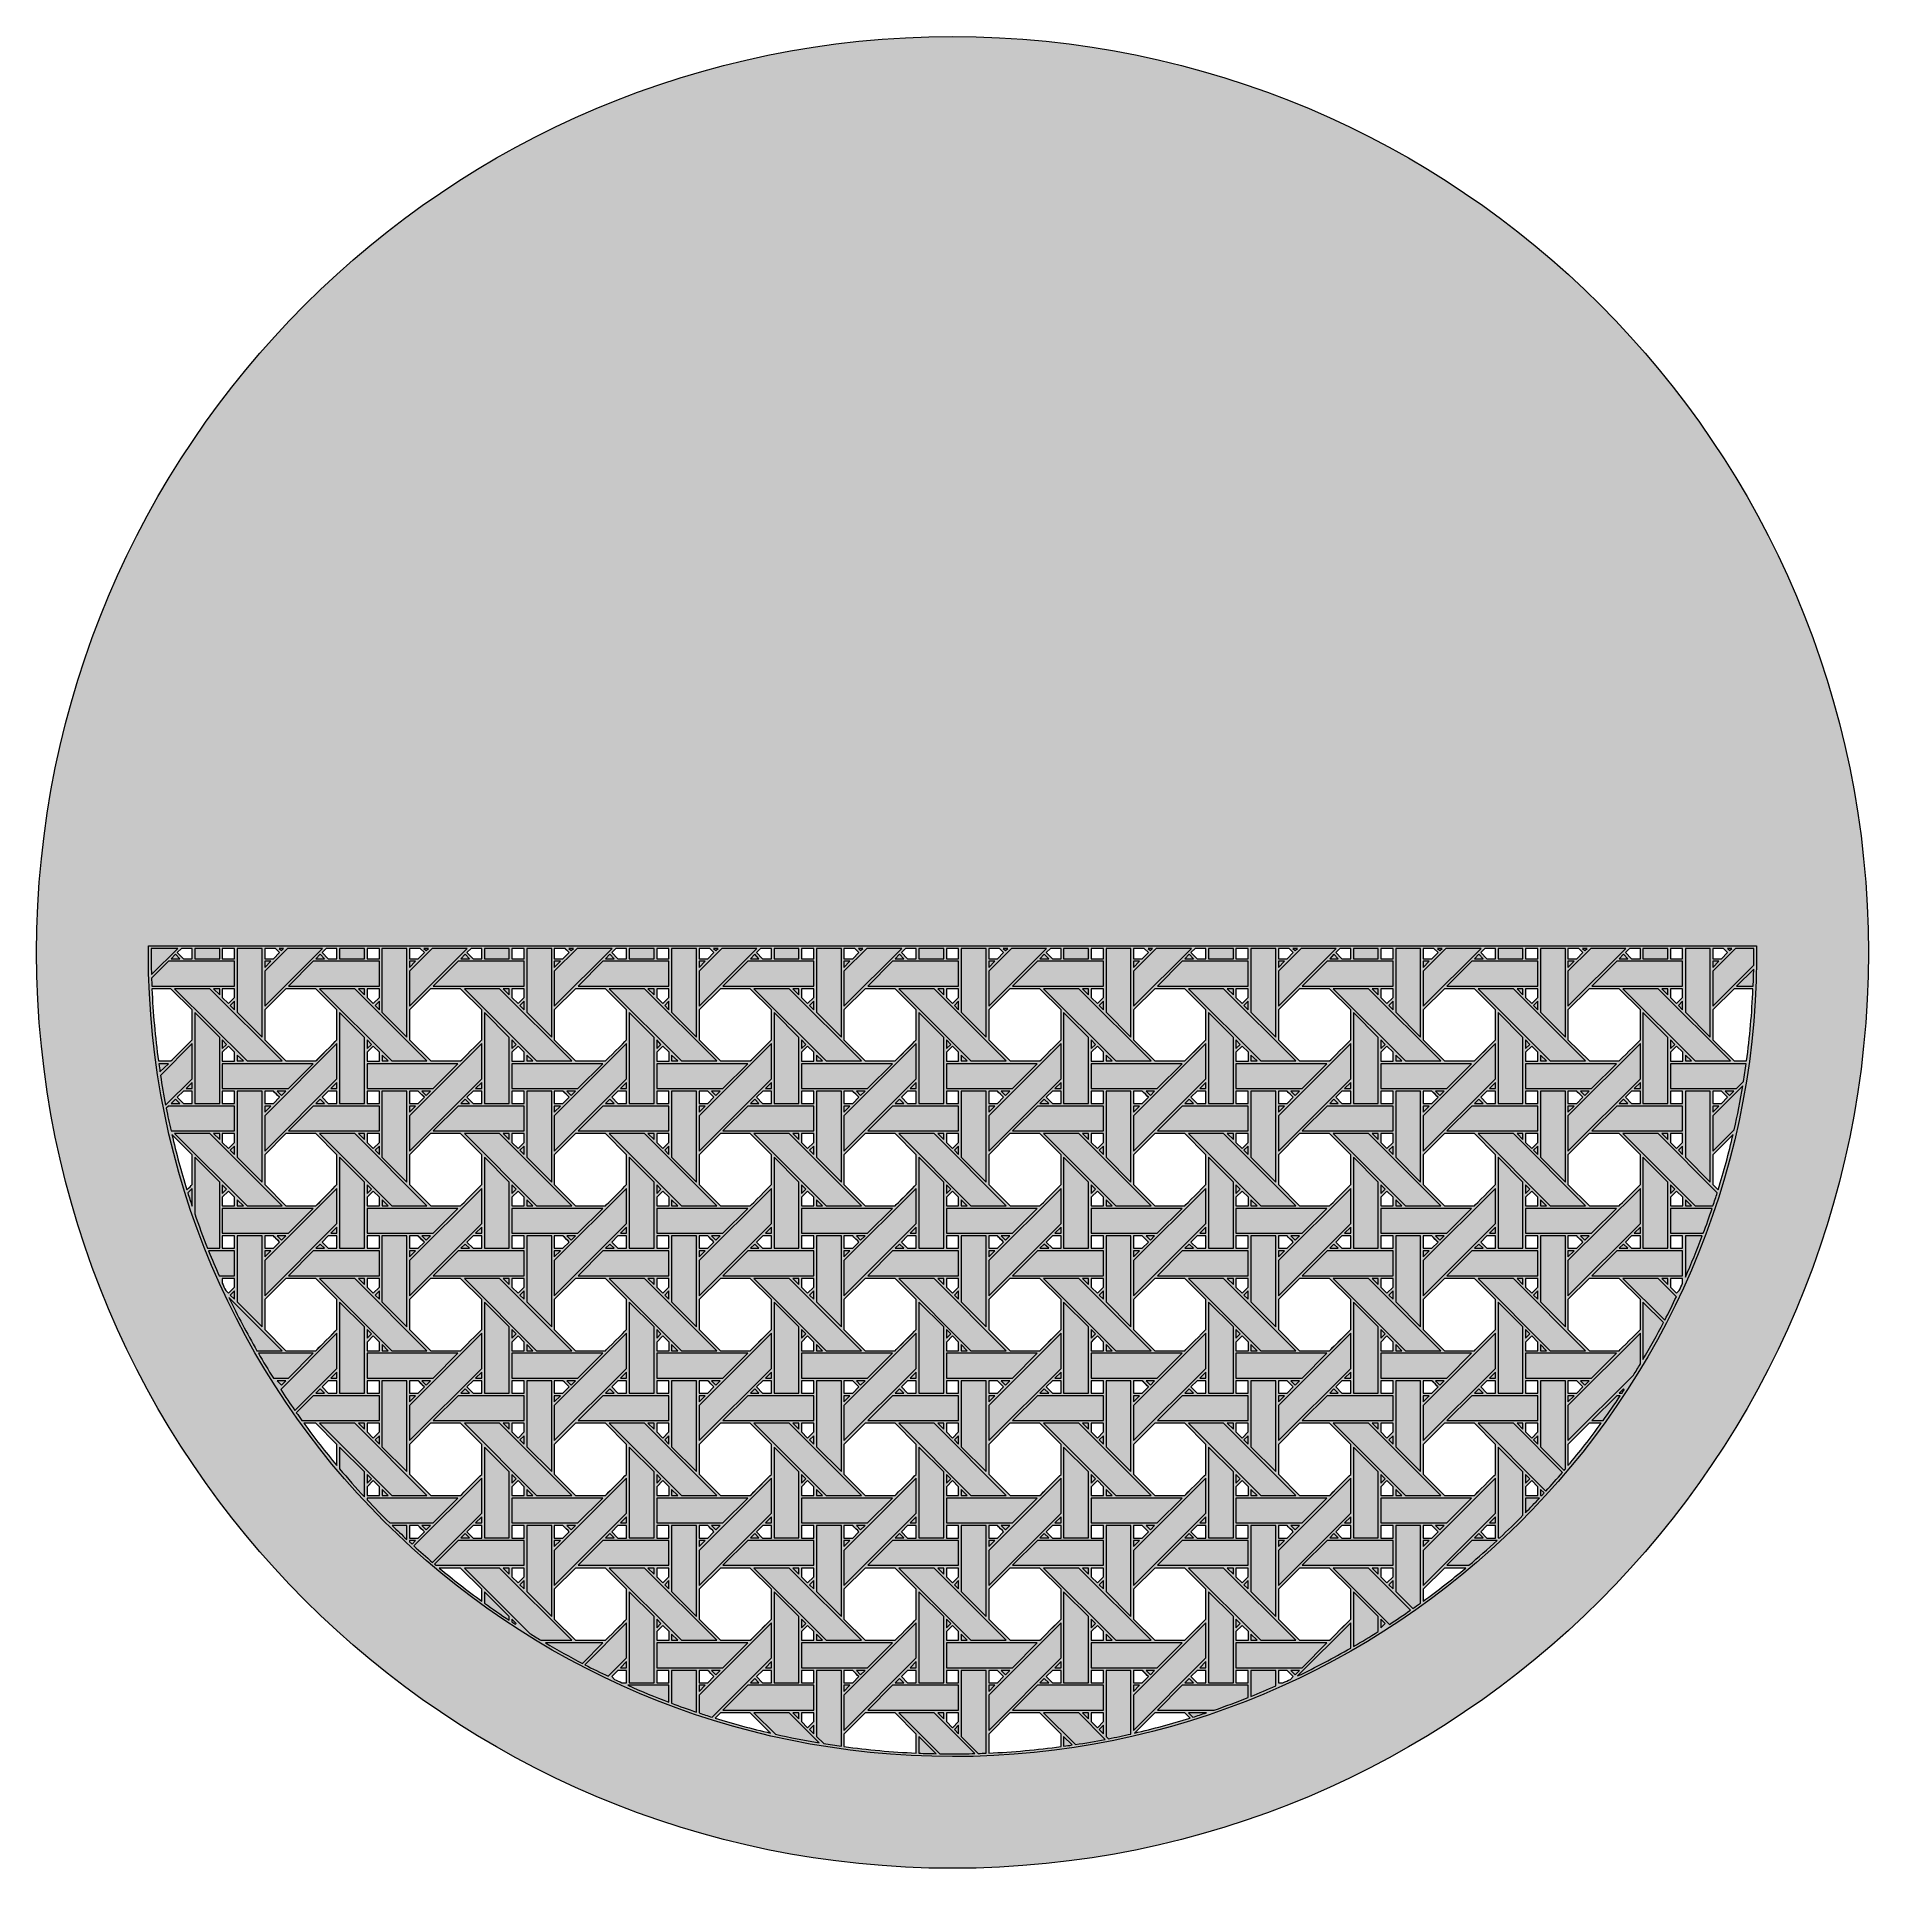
# Model space of a CAD drawing. Header units: inches. Extents: x 6.4 to 18.4, y 3.1 to 15.1.
import ezdxf

# ---------------------------------------------------------------- set-up
doc = ezdxf.new("R2010")
doc.units = ezdxf.units.IN
doc.header["$MEASUREMENT"] = 0
doc.layers.add('Design', color=7, linetype='Continuous', lineweight=0)

msp = doc.modelspace()

# ---------------------------------------------------------------- hatches: boundary and pattern name
at = {"layer": 'Design', "true_color": 0xdecaa5, "transparency": 33554687}
h = msp.add_hatch(color=9, dxfattribs=at)
h.dxf.hatch_style = 2
edge = h.paths.add_edge_path()
edge.add_spline(control_points=[(17.585, 8.384), (17.585, 8.384), (17.503, 8.384), (17.503, 8.384), (17.503, 8.384), (17.364, 8.523), (17.364, 8.523), (17.364, 8.523), (17.364, 8.719), (17.364, 8.719), (17.364, 8.719), (17.503, 8.857), (17.503, 8.857), (17.503, 8.857), (17.627, 8.857), (17.627, 8.857), (17.62, 8.697), (17.606, 8.54), (17.585, 8.384)], knot_values=[0, 0, 0, 0, 1, 1, 1, 2, 2, 2, 3, 3, 3, 4, 4, 4, 5, 5, 5, 6, 6, 6, 6], degree=3, periodic=0)
edge = h.paths.add_edge_path()
edge.add_spline(control_points=[(17.399, 7.54), (17.399, 7.54), (17.364, 7.574), (17.364, 7.574), (17.364, 7.574), (17.364, 7.77), (17.364, 7.77), (17.364, 7.77), (17.497, 7.903), (17.497, 7.903), (17.468, 7.78), (17.436, 7.659), (17.399, 7.54)], knot_values=[0, 0, 0, 0, 1, 1, 1, 2, 2, 2, 3, 3, 3, 4, 4, 4, 4], degree=3, periodic=0)
edge = h.paths.add_edge_path()
edge.add_spline(control_points=[(17.167, 8.383), (17.167, 8.383), (17.086, 8.383), (17.086, 8.383), (17.086, 8.383), (17.086, 8.441), (17.086, 8.441), (17.086, 8.441), (17.127, 8.481), (17.127, 8.481), (17.127, 8.481), (17.167, 8.441), (17.167, 8.441), (17.167, 8.441), (17.167, 8.383), (17.167, 8.383)], knot_values=[0, 0, 0, 0, 1, 1, 1, 2, 2, 2, 3, 3, 3, 4, 4, 4, 5, 5, 5, 5], degree=3, periodic=0)
edge = h.paths.add_edge_path()
edge.add_spline(control_points=[(17.167, 7.435), (17.167, 7.435), (17.086, 7.435), (17.086, 7.435), (17.086, 7.435), (17.086, 7.492), (17.086, 7.492), (17.086, 7.492), (17.127, 7.532), (17.127, 7.532), (17.127, 7.532), (17.167, 7.492), (17.167, 7.492), (17.167, 7.492), (17.167, 7.435), (17.167, 7.435)], knot_values=[0, 0, 0, 0, 1, 1, 1, 2, 2, 2, 3, 3, 3, 4, 4, 4, 5, 5, 5, 5], degree=3, periodic=0)
edge = h.paths.add_edge_path()
edge.add_spline(control_points=[(17.166, 7.157), (17.166, 7.157), (17.086, 7.157), (17.086, 7.157), (17.086, 7.157), (17.086, 7.238), (17.086, 7.238), (17.086, 7.238), (17.166, 7.238), (17.166, 7.238), (17.166, 7.238), (17.166, 7.157), (17.166, 7.157)], knot_values=[0, 0, 0, 0, 1, 1, 1, 2, 2, 2, 3, 3, 3, 4, 4, 4, 4], degree=3, periodic=0)
edge = h.paths.add_edge_path()
edge.add_spline(control_points=[(17.166, 6.928), (17.159, 6.912), (17.152, 6.896), (17.144, 6.88), (17.144, 6.88), (17.127, 6.862), (17.127, 6.862), (17.127, 6.862), (17.086, 6.903), (17.086, 6.903), (17.086, 6.903), (17.086, 6.96), (17.086, 6.96), (17.086, 6.96), (17.166, 6.96), (17.166, 6.96), (17.166, 6.96), (17.166, 6.928), (17.166, 6.928)], knot_values=[0, 0, 0, 0, 1, 1, 1, 2, 2, 2, 3, 3, 3, 4, 4, 4, 5, 5, 5, 6, 6, 6, 6], degree=3, periodic=0)
edge = h.paths.add_edge_path()
edge.add_spline(control_points=[(16.832, 9.054), (16.832, 9.054), (16.792, 9.095), (16.792, 9.095), (16.792, 9.095), (16.819, 9.122), (16.819, 9.122), (16.819, 9.122), (16.889, 9.122), (16.889, 9.122), (16.889, 9.122), (16.889, 9.054), (16.889, 9.054), (16.889, 9.054), (16.832, 9.054), (16.832, 9.054)], knot_values=[0, 0, 0, 0, 1, 1, 1, 2, 2, 2, 3, 3, 3, 4, 4, 4, 5, 5, 5, 5], degree=3, periodic=0)
edge = h.paths.add_edge_path()
edge.add_spline(control_points=[(16.889, 8.106), (16.889, 8.106), (16.832, 8.106), (16.832, 8.106), (16.832, 8.106), (16.792, 8.146), (16.792, 8.146), (16.792, 8.146), (16.832, 8.186), (16.832, 8.186), (16.832, 8.186), (16.889, 8.186), (16.889, 8.186), (16.889, 8.186), (16.889, 8.106), (16.889, 8.106)], knot_values=[0, 0, 0, 0, 1, 1, 1, 2, 2, 2, 3, 3, 3, 4, 4, 4, 5, 5, 5, 5], degree=3, periodic=0)
edge = h.paths.add_edge_path()
edge.add_spline(control_points=[(16.889, 7.157), (16.889, 7.157), (16.832, 7.157), (16.832, 7.157), (16.832, 7.157), (16.792, 7.197), (16.792, 7.197), (16.792, 7.197), (16.832, 7.238), (16.832, 7.238), (16.832, 7.238), (16.889, 7.238), (16.889, 7.238), (16.889, 7.238), (16.889, 7.157), (16.889, 7.157)], knot_values=[0, 0, 0, 0, 1, 1, 1, 2, 2, 2, 3, 3, 3, 4, 4, 4, 5, 5, 5, 5], degree=3, periodic=0)
edge = h.paths.add_edge_path()
edge.add_spline(control_points=[(16.889, 6.625), (16.871, 6.607), (16.759, 6.495), (16.75, 6.486), (16.75, 6.486), (16.555, 6.486), (16.555, 6.486), (16.555, 6.486), (16.415, 6.625), (16.415, 6.625), (16.415, 6.625), (16.415, 6.821), (16.415, 6.821), (16.415, 6.821), (16.554, 6.96), (16.554, 6.96), (16.554, 6.96), (16.75, 6.96), (16.75, 6.96), (16.75, 6.96), (16.889, 6.821), (16.889, 6.821), (16.889, 6.821), (16.889, 6.625), (16.889, 6.625)], knot_values=[0, 0, 0, 0, 1, 1, 1, 2, 2, 2, 3, 3, 3, 4, 4, 4, 5, 5, 5, 6, 6, 6, 7, 7, 7, 8, 8, 8, 8], degree=3, periodic=0)
edge = h.paths.add_edge_path()
edge.add_spline(control_points=[(16.415, 5.733), (16.415, 5.733), (16.415, 5.872), (16.415, 5.872), (16.415, 5.872), (16.554, 6.011), (16.554, 6.011), (16.554, 6.011), (16.632, 6.011), (16.632, 6.011), (16.563, 5.916), (16.491, 5.823), (16.415, 5.733)], knot_values=[0, 0, 0, 0, 1, 1, 1, 2, 2, 2, 3, 3, 3, 4, 4, 4, 4], degree=3, periodic=0)
edge = h.paths.add_edge_path()
edge.add_spline(control_points=[(16.218, 8.383), (16.218, 8.383), (16.137, 8.383), (16.137, 8.383), (16.137, 8.383), (16.137, 8.441), (16.137, 8.441), (16.137, 8.441), (16.178, 8.481), (16.178, 8.481), (16.178, 8.481), (16.218, 8.441), (16.218, 8.441), (16.218, 8.441), (16.218, 8.383), (16.218, 8.383)], knot_values=[0, 0, 0, 0, 1, 1, 1, 2, 2, 2, 3, 3, 3, 4, 4, 4, 5, 5, 5, 5], degree=3, periodic=0)
edge = h.paths.add_edge_path()
edge.add_spline(control_points=[(16.218, 7.435), (16.218, 7.435), (16.137, 7.435), (16.137, 7.435), (16.137, 7.435), (16.137, 7.492), (16.137, 7.492), (16.137, 7.492), (16.178, 7.532), (16.178, 7.532), (16.178, 7.532), (16.218, 7.492), (16.218, 7.492), (16.218, 7.492), (16.218, 7.435), (16.218, 7.435)], knot_values=[0, 0, 0, 0, 1, 1, 1, 2, 2, 2, 3, 3, 3, 4, 4, 4, 5, 5, 5, 5], degree=3, periodic=0)
edge = h.paths.add_edge_path()
edge.add_spline(control_points=[(16.218, 6.486), (16.218, 6.486), (16.137, 6.486), (16.137, 6.486), (16.137, 6.486), (16.137, 6.543), (16.137, 6.543), (16.137, 6.543), (16.178, 6.584), (16.178, 6.584), (16.178, 6.584), (16.218, 6.543), (16.218, 6.543), (16.218, 6.543), (16.218, 6.486), (16.218, 6.486)], knot_values=[0, 0, 0, 0, 1, 1, 1, 2, 2, 2, 3, 3, 3, 4, 4, 4, 5, 5, 5, 5], degree=3, periodic=0)
edge = h.paths.add_edge_path()
edge.add_spline(control_points=[(16.218, 5.537), (16.218, 5.537), (16.137, 5.537), (16.137, 5.537), (16.137, 5.537), (16.137, 5.595), (16.137, 5.595), (16.137, 5.595), (16.178, 5.635), (16.178, 5.635), (16.178, 5.635), (16.218, 5.595), (16.218, 5.595), (16.218, 5.595), (16.218, 5.537), (16.218, 5.537)], knot_values=[0, 0, 0, 0, 1, 1, 1, 2, 2, 2, 3, 3, 3, 4, 4, 4, 5, 5, 5, 5], degree=3, periodic=0)
edge = h.paths.add_edge_path()
edge.add_spline(control_points=[(16.137, 6.011), (16.137, 6.011), (16.218, 6.011), (16.218, 6.011), (16.218, 6.011), (16.218, 5.954), (16.218, 5.954), (16.218, 5.954), (16.178, 5.914), (16.178, 5.914), (16.178, 5.914), (16.137, 5.954), (16.137, 5.954), (16.137, 5.954), (16.137, 6.011), (16.137, 6.011)], knot_values=[0, 0, 0, 0, 1, 1, 1, 2, 2, 2, 3, 3, 3, 4, 4, 4, 5, 5, 5, 5], degree=3, periodic=0)
edge = h.paths.add_edge_path()
edge.add_spline(control_points=[(15.883, 9.054), (15.883, 9.054), (15.843, 9.095), (15.843, 9.095), (15.843, 9.095), (15.87, 9.122), (15.87, 9.122), (15.87, 9.122), (15.94, 9.122), (15.94, 9.122), (15.94, 9.122), (15.94, 9.054), (15.94, 9.054), (15.94, 9.054), (15.883, 9.054), (15.883, 9.054)], knot_values=[0, 0, 0, 0, 1, 1, 1, 2, 2, 2, 3, 3, 3, 4, 4, 4, 5, 5, 5, 5], degree=3, periodic=0)
edge = h.paths.add_edge_path()
edge.add_spline(control_points=[(15.94, 8.106), (15.94, 8.106), (15.883, 8.106), (15.883, 8.106), (15.883, 8.106), (15.843, 8.146), (15.843, 8.146), (15.843, 8.146), (15.883, 8.186), (15.883, 8.186), (15.883, 8.186), (15.94, 8.186), (15.94, 8.186), (15.94, 8.186), (15.94, 8.106), (15.94, 8.106)], knot_values=[0, 0, 0, 0, 1, 1, 1, 2, 2, 2, 3, 3, 3, 4, 4, 4, 5, 5, 5, 5], degree=3, periodic=0)
edge = h.paths.add_edge_path()
edge.add_spline(control_points=[(15.94, 7.157), (15.94, 7.157), (15.883, 7.157), (15.883, 7.157), (15.883, 7.157), (15.843, 7.197), (15.843, 7.197), (15.843, 7.197), (15.883, 7.238), (15.883, 7.238), (15.883, 7.238), (15.94, 7.238), (15.94, 7.238), (15.94, 7.238), (15.94, 7.157), (15.94, 7.157)], knot_values=[0, 0, 0, 0, 1, 1, 1, 2, 2, 2, 3, 3, 3, 4, 4, 4, 5, 5, 5, 5], degree=3, periodic=0)
edge = h.paths.add_edge_path()
edge.add_spline(control_points=[(15.94, 6.208), (15.94, 6.208), (15.883, 6.208), (15.883, 6.208), (15.883, 6.208), (15.843, 6.249), (15.843, 6.249), (15.843, 6.249), (15.883, 6.289), (15.883, 6.289), (15.883, 6.289), (15.94, 6.289), (15.94, 6.289), (15.94, 6.289), (15.94, 6.208), (15.94, 6.208)], knot_values=[0, 0, 0, 0, 1, 1, 1, 2, 2, 2, 3, 3, 3, 4, 4, 4, 5, 5, 5, 5], degree=3, periodic=0)
edge = h.paths.add_edge_path()
edge.add_spline(control_points=[(15.94, 5.259), (15.94, 5.259), (15.883, 5.259), (15.883, 5.259), (15.883, 5.259), (15.843, 5.3), (15.843, 5.3), (15.843, 5.3), (15.883, 5.34), (15.883, 5.34), (15.883, 5.34), (15.94, 5.34), (15.94, 5.34), (15.94, 5.34), (15.94, 5.259), (15.94, 5.259)], knot_values=[0, 0, 0, 0, 1, 1, 1, 2, 2, 2, 3, 3, 3, 4, 4, 4, 5, 5, 5, 5], degree=3, periodic=0)
edge = h.paths.add_edge_path()
edge.add_spline(control_points=[(15.802, 5.537), (15.802, 5.537), (15.606, 5.537), (15.606, 5.537), (15.606, 5.537), (15.467, 5.677), (15.467, 5.677), (15.467, 5.677), (15.467, 5.872), (15.467, 5.872), (15.467, 5.872), (15.605, 6.011), (15.605, 6.011), (15.605, 6.011), (15.802, 6.011), (15.802, 6.011), (15.802, 6.011), (15.94, 5.872), (15.94, 5.872), (15.94, 5.872), (15.94, 5.676), (15.94, 5.676), (15.922, 5.658), (15.811, 5.547), (15.802, 5.537)], knot_values=[0, 0, 0, 0, 1, 1, 1, 2, 2, 2, 3, 3, 3, 4, 4, 4, 5, 5, 5, 6, 6, 6, 7, 7, 7, 8, 8, 8, 8], degree=3, periodic=0)
edge = h.paths.add_edge_path()
edge.add_spline(control_points=[(15.467, 4.845), (15.467, 4.845), (15.467, 4.924), (15.467, 4.924), (15.467, 4.924), (15.605, 5.062), (15.605, 5.062), (15.605, 5.062), (15.745, 5.062), (15.745, 5.062), (15.655, 4.987), (15.562, 4.915), (15.467, 4.845)], knot_values=[0, 0, 0, 0, 1, 1, 1, 2, 2, 2, 3, 3, 3, 4, 4, 4, 4], degree=3, periodic=0)
edge = h.paths.add_edge_path()
edge.add_spline(control_points=[(15.269, 8.383), (15.269, 8.383), (15.189, 8.383), (15.189, 8.383), (15.189, 8.383), (15.189, 8.441), (15.189, 8.441), (15.189, 8.441), (15.229, 8.481), (15.229, 8.481), (15.229, 8.481), (15.269, 8.441), (15.269, 8.441), (15.269, 8.441), (15.269, 8.383), (15.269, 8.383)], knot_values=[0, 0, 0, 0, 1, 1, 1, 2, 2, 2, 3, 3, 3, 4, 4, 4, 5, 5, 5, 5], degree=3, periodic=0)
edge = h.paths.add_edge_path()
edge.add_spline(control_points=[(15.269, 7.435), (15.269, 7.435), (15.189, 7.435), (15.189, 7.435), (15.189, 7.435), (15.189, 7.492), (15.189, 7.492), (15.189, 7.492), (15.229, 7.532), (15.229, 7.532), (15.229, 7.532), (15.269, 7.492), (15.269, 7.492), (15.269, 7.492), (15.269, 7.435), (15.269, 7.435)], knot_values=[0, 0, 0, 0, 1, 1, 1, 2, 2, 2, 3, 3, 3, 4, 4, 4, 5, 5, 5, 5], degree=3, periodic=0)
edge = h.paths.add_edge_path()
edge.add_spline(control_points=[(15.269, 6.486), (15.269, 6.486), (15.189, 6.486), (15.189, 6.486), (15.189, 6.486), (15.189, 6.543), (15.189, 6.543), (15.189, 6.543), (15.229, 6.584), (15.229, 6.584), (15.229, 6.584), (15.269, 6.543), (15.269, 6.543), (15.269, 6.543), (15.269, 6.486), (15.269, 6.486)], knot_values=[0, 0, 0, 0, 1, 1, 1, 2, 2, 2, 3, 3, 3, 4, 4, 4, 5, 5, 5, 5], degree=3, periodic=0)
edge = h.paths.add_edge_path()
edge.add_spline(control_points=[(15.269, 5.537), (15.269, 5.537), (15.189, 5.537), (15.189, 5.537), (15.189, 5.537), (15.189, 5.595), (15.189, 5.595), (15.189, 5.595), (15.229, 5.635), (15.229, 5.635), (15.229, 5.635), (15.269, 5.595), (15.269, 5.595), (15.269, 5.595), (15.269, 5.537), (15.269, 5.537)], knot_values=[0, 0, 0, 0, 1, 1, 1, 2, 2, 2, 3, 3, 3, 4, 4, 4, 5, 5, 5, 5], degree=3, periodic=0)
edge = h.paths.add_edge_path()
edge.add_spline(control_points=[(15.269, 5.259), (15.269, 5.259), (15.189, 5.259), (15.189, 5.259), (15.189, 5.259), (15.189, 5.34), (15.189, 5.34), (15.189, 5.34), (15.269, 5.34), (15.269, 5.34), (15.269, 5.34), (15.269, 5.259), (15.269, 5.259)], knot_values=[0, 0, 0, 0, 1, 1, 1, 2, 2, 2, 3, 3, 3, 4, 4, 4, 4], degree=3, periodic=0)
edge = h.paths.add_edge_path()
edge.add_spline(control_points=[(15.269, 5.005), (15.269, 5.005), (15.229, 4.965), (15.229, 4.965), (15.229, 4.965), (15.189, 5.005), (15.189, 5.005), (15.189, 5.005), (15.189, 5.062), (15.189, 5.062), (15.189, 5.062), (15.269, 5.062), (15.269, 5.062), (15.269, 5.062), (15.269, 5.005), (15.269, 5.005)], knot_values=[0, 0, 0, 0, 1, 1, 1, 2, 2, 2, 3, 3, 3, 4, 4, 4, 5, 5, 5, 5], degree=3, periodic=0)
edge = h.paths.add_edge_path()
edge.add_spline(control_points=[(14.934, 9.054), (14.934, 9.054), (14.894, 9.095), (14.894, 9.095), (14.894, 9.095), (14.921, 9.122), (14.921, 9.122), (14.921, 9.122), (14.992, 9.122), (14.992, 9.122), (14.992, 9.122), (14.992, 9.054), (14.992, 9.054), (14.992, 9.054), (14.934, 9.054), (14.934, 9.054)], knot_values=[0, 0, 0, 0, 1, 1, 1, 2, 2, 2, 3, 3, 3, 4, 4, 4, 5, 5, 5, 5], degree=3, periodic=0)
edge = h.paths.add_edge_path()
edge.add_spline(control_points=[(14.992, 8.106), (14.992, 8.106), (14.934, 8.106), (14.934, 8.106), (14.934, 8.106), (14.894, 8.146), (14.894, 8.146), (14.894, 8.146), (14.934, 8.186), (14.934, 8.186), (14.934, 8.186), (14.992, 8.186), (14.992, 8.186), (14.992, 8.186), (14.992, 8.106), (14.992, 8.106)], knot_values=[0, 0, 0, 0, 1, 1, 1, 2, 2, 2, 3, 3, 3, 4, 4, 4, 5, 5, 5, 5], degree=3, periodic=0)
edge = h.paths.add_edge_path()
edge.add_spline(control_points=[(14.992, 7.157), (14.992, 7.157), (14.934, 7.157), (14.934, 7.157), (14.934, 7.157), (14.894, 7.197), (14.894, 7.197), (14.894, 7.197), (14.934, 7.238), (14.934, 7.238), (14.934, 7.238), (14.992, 7.238), (14.992, 7.238), (14.992, 7.238), (14.992, 7.157), (14.992, 7.157)], knot_values=[0, 0, 0, 0, 1, 1, 1, 2, 2, 2, 3, 3, 3, 4, 4, 4, 5, 5, 5, 5], degree=3, periodic=0)
edge = h.paths.add_edge_path()
edge.add_spline(control_points=[(14.992, 6.208), (14.992, 6.208), (14.934, 6.208), (14.934, 6.208), (14.934, 6.208), (14.894, 6.249), (14.894, 6.249), (14.894, 6.249), (14.934, 6.289), (14.934, 6.289), (14.934, 6.289), (14.992, 6.289), (14.992, 6.289), (14.992, 6.289), (14.992, 6.208), (14.992, 6.208)], knot_values=[0, 0, 0, 0, 1, 1, 1, 2, 2, 2, 3, 3, 3, 4, 4, 4, 5, 5, 5, 5], degree=3, periodic=0)
edge = h.paths.add_edge_path()
edge.add_spline(control_points=[(14.992, 5.259), (14.992, 5.259), (14.934, 5.259), (14.934, 5.259), (14.934, 5.259), (14.894, 5.3), (14.894, 5.3), (14.894, 5.3), (14.934, 5.34), (14.934, 5.34), (14.934, 5.34), (14.992, 5.34), (14.992, 5.34), (14.992, 5.34), (14.992, 5.259), (14.992, 5.259)], knot_values=[0, 0, 0, 0, 1, 1, 1, 2, 2, 2, 3, 3, 3, 4, 4, 4, 5, 5, 5, 5], degree=3, periodic=0)
edge = h.paths.add_edge_path()
edge.add_spline(control_points=[(14.992, 4.727), (14.974, 4.71), (14.862, 4.598), (14.853, 4.589), (14.853, 4.589), (14.657, 4.589), (14.657, 4.589), (14.657, 4.589), (14.518, 4.728), (14.518, 4.728), (14.518, 4.728), (14.518, 4.924), (14.518, 4.924), (14.518, 4.924), (14.657, 5.062), (14.657, 5.062), (14.657, 5.062), (14.853, 5.062), (14.853, 5.062), (14.853, 5.062), (14.992, 4.924), (14.992, 4.924), (14.992, 4.924), (14.992, 4.727), (14.992, 4.727)], knot_values=[0, 0, 0, 0, 1, 1, 1, 2, 2, 2, 3, 3, 3, 4, 4, 4, 5, 5, 5, 6, 6, 6, 7, 7, 7, 8, 8, 8, 8], degree=3, periodic=0)
edge = h.paths.add_edge_path()
edge.add_spline(control_points=[(14.597, 4.333), (14.581, 4.326), (14.565, 4.318), (14.548, 4.311), (14.548, 4.311), (14.518, 4.311), (14.518, 4.311), (14.518, 4.311), (14.518, 4.392), (14.518, 4.392), (14.518, 4.392), (14.575, 4.392), (14.575, 4.392), (14.58, 4.386), (14.611, 4.356), (14.615, 4.351), (14.615, 4.351), (14.597, 4.333), (14.597, 4.333)], knot_values=[0, 0, 0, 0, 1, 1, 1, 2, 2, 2, 3, 3, 3, 4, 4, 4, 5, 5, 5, 6, 6, 6, 6], degree=3, periodic=0)
edge = h.paths.add_edge_path()
edge.add_spline(control_points=[(14.321, 8.383), (14.321, 8.383), (14.24, 8.383), (14.24, 8.383), (14.24, 8.383), (14.24, 8.441), (14.24, 8.441), (14.24, 8.441), (14.28, 8.481), (14.28, 8.481), (14.28, 8.481), (14.321, 8.441), (14.321, 8.441), (14.321, 8.441), (14.321, 8.383), (14.321, 8.383)], knot_values=[0, 0, 0, 0, 1, 1, 1, 2, 2, 2, 3, 3, 3, 4, 4, 4, 5, 5, 5, 5], degree=3, periodic=0)
edge = h.paths.add_edge_path()
edge.add_spline(control_points=[(14.321, 7.435), (14.321, 7.435), (14.24, 7.435), (14.24, 7.435), (14.24, 7.435), (14.24, 7.492), (14.24, 7.492), (14.24, 7.492), (14.28, 7.532), (14.28, 7.532), (14.28, 7.532), (14.321, 7.492), (14.321, 7.492), (14.321, 7.492), (14.321, 7.435), (14.321, 7.435)], knot_values=[0, 0, 0, 0, 1, 1, 1, 2, 2, 2, 3, 3, 3, 4, 4, 4, 5, 5, 5, 5], degree=3, periodic=0)
edge = h.paths.add_edge_path()
edge.add_spline(control_points=[(14.321, 6.486), (14.321, 6.486), (14.24, 6.486), (14.24, 6.486), (14.24, 6.486), (14.24, 6.543), (14.24, 6.543), (14.24, 6.543), (14.28, 6.584), (14.28, 6.584), (14.28, 6.584), (14.321, 6.543), (14.321, 6.543), (14.321, 6.543), (14.321, 6.486), (14.321, 6.486)], knot_values=[0, 0, 0, 0, 1, 1, 1, 2, 2, 2, 3, 3, 3, 4, 4, 4, 5, 5, 5, 5], degree=3, periodic=0)
edge = h.paths.add_edge_path()
edge.add_spline(control_points=[(14.321, 5.537), (14.321, 5.537), (14.24, 5.537), (14.24, 5.537), (14.24, 5.537), (14.24, 5.595), (14.24, 5.595), (14.24, 5.595), (14.28, 5.635), (14.28, 5.635), (14.28, 5.635), (14.321, 5.595), (14.321, 5.595), (14.321, 5.595), (14.321, 5.537), (14.321, 5.537)], knot_values=[0, 0, 0, 0, 1, 1, 1, 2, 2, 2, 3, 3, 3, 4, 4, 4, 5, 5, 5, 5], degree=3, periodic=0)
edge = h.paths.add_edge_path()
edge.add_spline(control_points=[(14.321, 4.589), (14.321, 4.589), (14.24, 4.589), (14.24, 4.589), (14.24, 4.589), (14.24, 4.646), (14.24, 4.646), (14.24, 4.646), (14.28, 4.686), (14.28, 4.686), (14.28, 4.686), (14.321, 4.646), (14.321, 4.646), (14.321, 4.646), (14.321, 4.589), (14.321, 4.589)], knot_values=[0, 0, 0, 0, 1, 1, 1, 2, 2, 2, 3, 3, 3, 4, 4, 4, 5, 5, 5, 5], degree=3, periodic=0)
edge = h.paths.add_edge_path()
edge.add_spline(control_points=[(14.32, 4.311), (14.32, 4.311), (14.24, 4.311), (14.24, 4.311), (14.24, 4.311), (14.24, 4.392), (14.24, 4.392), (14.24, 4.392), (14.32, 4.392), (14.32, 4.392), (14.32, 4.392), (14.32, 4.311), (14.32, 4.311)], knot_values=[0, 0, 0, 0, 1, 1, 1, 2, 2, 2, 3, 3, 3, 4, 4, 4, 4], degree=3, periodic=0)
edge = h.paths.add_edge_path()
edge.add_spline(control_points=[(14.24, 5.062), (14.24, 5.062), (14.32, 5.062), (14.32, 5.062), (14.32, 5.062), (14.32, 5.005), (14.32, 5.005), (14.32, 5.005), (14.28, 4.965), (14.28, 4.965), (14.28, 4.965), (14.24, 5.005), (14.24, 5.005), (14.24, 5.005), (14.24, 5.062), (14.24, 5.062)], knot_values=[0, 0, 0, 0, 1, 1, 1, 2, 2, 2, 3, 3, 3, 4, 4, 4, 5, 5, 5, 5], degree=3, periodic=0)
edge = h.paths.add_edge_path()
edge.add_spline(control_points=[(13.986, 9.054), (13.986, 9.054), (13.945, 9.095), (13.945, 9.095), (13.945, 9.095), (13.973, 9.122), (13.973, 9.122), (13.973, 9.122), (14.043, 9.122), (14.043, 9.122), (14.043, 9.122), (14.043, 9.054), (14.043, 9.054), (14.043, 9.054), (13.986, 9.054), (13.986, 9.054)], knot_values=[0, 0, 0, 0, 1, 1, 1, 2, 2, 2, 3, 3, 3, 4, 4, 4, 5, 5, 5, 5], degree=3, periodic=0)
edge = h.paths.add_edge_path()
edge.add_spline(control_points=[(14.043, 8.106), (14.043, 8.106), (13.986, 8.106), (13.986, 8.106), (13.986, 8.106), (13.945, 8.146), (13.945, 8.146), (13.945, 8.146), (13.986, 8.186), (13.986, 8.186), (13.986, 8.186), (14.043, 8.186), (14.043, 8.186), (14.043, 8.186), (14.043, 8.106), (14.043, 8.106)], knot_values=[0, 0, 0, 0, 1, 1, 1, 2, 2, 2, 3, 3, 3, 4, 4, 4, 5, 5, 5, 5], degree=3, periodic=0)
edge = h.paths.add_edge_path()
edge.add_spline(control_points=[(14.043, 7.157), (14.043, 7.157), (13.986, 7.157), (13.986, 7.157), (13.986, 7.157), (13.945, 7.197), (13.945, 7.197), (13.945, 7.197), (13.986, 7.238), (13.986, 7.238), (13.986, 7.238), (14.043, 7.238), (14.043, 7.238), (14.043, 7.238), (14.043, 7.157), (14.043, 7.157)], knot_values=[0, 0, 0, 0, 1, 1, 1, 2, 2, 2, 3, 3, 3, 4, 4, 4, 5, 5, 5, 5], degree=3, periodic=0)
edge = h.paths.add_edge_path()
edge.add_spline(control_points=[(14.043, 6.208), (14.043, 6.208), (13.986, 6.208), (13.986, 6.208), (13.986, 6.208), (13.945, 6.249), (13.945, 6.249), (13.945, 6.249), (13.986, 6.289), (13.986, 6.289), (13.986, 6.289), (14.043, 6.289), (14.043, 6.289), (14.043, 6.289), (14.043, 6.208), (14.043, 6.208)], knot_values=[0, 0, 0, 0, 1, 1, 1, 2, 2, 2, 3, 3, 3, 4, 4, 4, 5, 5, 5, 5], degree=3, periodic=0)
edge = h.paths.add_edge_path()
edge.add_spline(control_points=[(14.043, 5.259), (14.043, 5.259), (13.986, 5.259), (13.986, 5.259), (13.986, 5.259), (13.945, 5.3), (13.945, 5.3), (13.945, 5.3), (13.986, 5.34), (13.986, 5.34), (13.986, 5.34), (14.043, 5.34), (14.043, 5.34), (14.043, 5.34), (14.043, 5.259), (14.043, 5.259)], knot_values=[0, 0, 0, 0, 1, 1, 1, 2, 2, 2, 3, 3, 3, 4, 4, 4, 5, 5, 5, 5], degree=3, periodic=0)
edge = h.paths.add_edge_path()
edge.add_spline(control_points=[(14.043, 4.311), (14.043, 4.311), (13.986, 4.311), (13.986, 4.311), (13.986, 4.311), (13.945, 4.351), (13.945, 4.351), (13.945, 4.351), (13.986, 4.392), (13.986, 4.392), (13.986, 4.392), (14.043, 4.392), (14.043, 4.392), (14.043, 4.392), (14.043, 4.311), (14.043, 4.311)], knot_values=[0, 0, 0, 0, 1, 1, 1, 2, 2, 2, 3, 3, 3, 4, 4, 4, 5, 5, 5, 5], degree=3, periodic=0)
edge = h.paths.add_edge_path()
edge.add_spline(control_points=[(13.575, 3.981), (13.575, 3.981), (13.708, 4.114), (13.708, 4.114), (13.708, 4.114), (13.904, 4.114), (13.904, 4.114), (13.904, 4.114), (13.939, 4.079), (13.939, 4.079), (13.819, 4.042), (13.698, 4.009), (13.575, 3.981)], knot_values=[0, 0, 0, 0, 1, 1, 1, 2, 2, 2, 3, 3, 3, 4, 4, 4, 4], degree=3, periodic=0)
edge = h.paths.add_edge_path()
edge.add_spline(control_points=[(13.569, 4.392), (13.569, 4.392), (13.626, 4.392), (13.626, 4.392), (13.631, 4.386), (13.662, 4.356), (13.667, 4.351), (13.667, 4.351), (13.626, 4.311), (13.626, 4.311), (13.626, 4.311), (13.569, 4.311), (13.569, 4.311), (13.569, 4.311), (13.569, 4.392), (13.569, 4.392)], knot_values=[0, 0, 0, 0, 1, 1, 1, 2, 2, 2, 3, 3, 3, 4, 4, 4, 5, 5, 5, 5], degree=3, periodic=0)
edge = h.paths.add_edge_path()
edge.add_spline(control_points=[(13.372, 8.383), (13.372, 8.383), (13.291, 8.383), (13.291, 8.383), (13.291, 8.383), (13.291, 8.441), (13.291, 8.441), (13.291, 8.441), (13.332, 8.481), (13.332, 8.481), (13.332, 8.481), (13.372, 8.441), (13.372, 8.441), (13.372, 8.441), (13.372, 8.383), (13.372, 8.383)], knot_values=[0, 0, 0, 0, 1, 1, 1, 2, 2, 2, 3, 3, 3, 4, 4, 4, 5, 5, 5, 5], degree=3, periodic=0)
edge = h.paths.add_edge_path()
edge.add_spline(control_points=[(13.372, 7.435), (13.372, 7.435), (13.291, 7.435), (13.291, 7.435), (13.291, 7.435), (13.291, 7.492), (13.291, 7.492), (13.291, 7.492), (13.332, 7.532), (13.332, 7.532), (13.332, 7.532), (13.372, 7.492), (13.372, 7.492), (13.372, 7.492), (13.372, 7.435), (13.372, 7.435)], knot_values=[0, 0, 0, 0, 1, 1, 1, 2, 2, 2, 3, 3, 3, 4, 4, 4, 5, 5, 5, 5], degree=3, periodic=0)
edge = h.paths.add_edge_path()
edge.add_spline(control_points=[(13.372, 6.486), (13.372, 6.486), (13.291, 6.486), (13.291, 6.486), (13.291, 6.486), (13.291, 6.543), (13.291, 6.543), (13.291, 6.543), (13.332, 6.584), (13.332, 6.584), (13.332, 6.584), (13.372, 6.543), (13.372, 6.543), (13.372, 6.543), (13.372, 6.486), (13.372, 6.486)], knot_values=[0, 0, 0, 0, 1, 1, 1, 2, 2, 2, 3, 3, 3, 4, 4, 4, 5, 5, 5, 5], degree=3, periodic=0)
edge = h.paths.add_edge_path()
edge.add_spline(control_points=[(13.372, 5.537), (13.372, 5.537), (13.291, 5.537), (13.291, 5.537), (13.291, 5.537), (13.291, 5.595), (13.291, 5.595), (13.291, 5.595), (13.332, 5.635), (13.332, 5.635), (13.332, 5.635), (13.372, 5.595), (13.372, 5.595), (13.372, 5.595), (13.372, 5.537), (13.372, 5.537)], knot_values=[0, 0, 0, 0, 1, 1, 1, 2, 2, 2, 3, 3, 3, 4, 4, 4, 5, 5, 5, 5], degree=3, periodic=0)
edge = h.paths.add_edge_path()
edge.add_spline(control_points=[(13.372, 4.589), (13.372, 4.589), (13.291, 4.589), (13.291, 4.589), (13.291, 4.589), (13.291, 4.646), (13.291, 4.646), (13.291, 4.646), (13.332, 4.686), (13.332, 4.686), (13.332, 4.686), (13.372, 4.646), (13.372, 4.646), (13.372, 4.646), (13.372, 4.589), (13.372, 4.589)], knot_values=[0, 0, 0, 0, 1, 1, 1, 2, 2, 2, 3, 3, 3, 4, 4, 4, 5, 5, 5, 5], degree=3, periodic=0)
edge = h.paths.add_edge_path()
edge.add_spline(control_points=[(13.372, 4.311), (13.372, 4.311), (13.291, 4.311), (13.291, 4.311), (13.291, 4.311), (13.291, 4.392), (13.291, 4.392), (13.291, 4.392), (13.372, 4.392), (13.372, 4.392), (13.372, 4.392), (13.372, 4.311), (13.372, 4.311)], knot_values=[0, 0, 0, 0, 1, 1, 1, 2, 2, 2, 3, 3, 3, 4, 4, 4, 4], degree=3, periodic=0)
edge = h.paths.add_edge_path()
edge.add_spline(control_points=[(13.372, 4.056), (13.372, 4.056), (13.332, 4.016), (13.332, 4.016), (13.332, 4.016), (13.291, 4.056), (13.291, 4.056), (13.291, 4.056), (13.291, 4.114), (13.291, 4.114), (13.291, 4.114), (13.372, 4.114), (13.372, 4.114), (13.372, 4.114), (13.372, 4.056), (13.372, 4.056)], knot_values=[0, 0, 0, 0, 1, 1, 1, 2, 2, 2, 3, 3, 3, 4, 4, 4, 5, 5, 5, 5], degree=3, periodic=0)
edge = h.paths.add_edge_path()
edge.add_spline(control_points=[(13.037, 9.054), (13.037, 9.054), (12.997, 9.095), (12.997, 9.095), (12.997, 9.095), (13.024, 9.122), (13.024, 9.122), (13.024, 9.122), (13.094, 9.122), (13.094, 9.122), (13.094, 9.122), (13.094, 9.054), (13.094, 9.054), (13.094, 9.054), (13.037, 9.054), (13.037, 9.054)], knot_values=[0, 0, 0, 0, 1, 1, 1, 2, 2, 2, 3, 3, 3, 4, 4, 4, 5, 5, 5, 5], degree=3, periodic=0)
edge = h.paths.add_edge_path()
edge.add_spline(control_points=[(13.094, 8.106), (13.094, 8.106), (13.037, 8.106), (13.037, 8.106), (13.037, 8.106), (12.997, 8.146), (12.997, 8.146), (12.997, 8.146), (13.037, 8.186), (13.037, 8.186), (13.037, 8.186), (13.094, 8.186), (13.094, 8.186), (13.094, 8.186), (13.094, 8.106), (13.094, 8.106)], knot_values=[0, 0, 0, 0, 1, 1, 1, 2, 2, 2, 3, 3, 3, 4, 4, 4, 5, 5, 5, 5], degree=3, periodic=0)
edge = h.paths.add_edge_path()
edge.add_spline(control_points=[(13.094, 7.157), (13.094, 7.157), (13.037, 7.157), (13.037, 7.157), (13.037, 7.157), (12.997, 7.197), (12.997, 7.197), (12.997, 7.197), (13.037, 7.238), (13.037, 7.238), (13.037, 7.238), (13.094, 7.238), (13.094, 7.238), (13.094, 7.238), (13.094, 7.157), (13.094, 7.157)], knot_values=[0, 0, 0, 0, 1, 1, 1, 2, 2, 2, 3, 3, 3, 4, 4, 4, 5, 5, 5, 5], degree=3, periodic=0)
edge = h.paths.add_edge_path()
edge.add_spline(control_points=[(13.094, 6.208), (13.094, 6.208), (13.037, 6.208), (13.037, 6.208), (13.037, 6.208), (12.997, 6.249), (12.997, 6.249), (12.997, 6.249), (13.037, 6.289), (13.037, 6.289), (13.037, 6.289), (13.094, 6.289), (13.094, 6.289), (13.094, 6.289), (13.094, 6.208), (13.094, 6.208)], knot_values=[0, 0, 0, 0, 1, 1, 1, 2, 2, 2, 3, 3, 3, 4, 4, 4, 5, 5, 5, 5], degree=3, periodic=0)
edge = h.paths.add_edge_path()
edge.add_spline(control_points=[(13.094, 5.259), (13.094, 5.259), (13.037, 5.259), (13.037, 5.259), (13.037, 5.259), (12.997, 5.3), (12.997, 5.3), (12.997, 5.3), (13.037, 5.34), (13.037, 5.34), (13.037, 5.34), (13.094, 5.34), (13.094, 5.34), (13.094, 5.34), (13.094, 5.259), (13.094, 5.259)], knot_values=[0, 0, 0, 0, 1, 1, 1, 2, 2, 2, 3, 3, 3, 4, 4, 4, 5, 5, 5, 5], degree=3, periodic=0)
edge = h.paths.add_edge_path()
edge.add_spline(control_points=[(13.094, 4.311), (13.094, 4.311), (13.037, 4.311), (13.037, 4.311), (13.037, 4.311), (12.997, 4.351), (12.997, 4.351), (12.997, 4.351), (13.037, 4.392), (13.037, 4.392), (13.037, 4.392), (13.094, 4.392), (13.094, 4.392), (13.094, 4.392), (13.094, 4.311), (13.094, 4.311)], knot_values=[0, 0, 0, 0, 1, 1, 1, 2, 2, 2, 3, 3, 3, 4, 4, 4, 5, 5, 5, 5], degree=3, periodic=0)
edge = h.paths.add_edge_path()
edge.add_spline(control_points=[(13.094, 3.893), (12.938, 3.872), (12.78, 3.857), (12.62, 3.85), (12.62, 3.85), (12.62, 3.975), (12.62, 3.975), (12.62, 3.975), (12.759, 4.114), (12.759, 4.114), (12.759, 4.114), (12.955, 4.114), (12.955, 4.114), (12.955, 4.114), (13.094, 3.975), (13.094, 3.975), (13.094, 3.975), (13.094, 3.893), (13.094, 3.893)], knot_values=[0, 0, 0, 0, 1, 1, 1, 2, 2, 2, 3, 3, 3, 4, 4, 4, 5, 5, 5, 6, 6, 6, 6], degree=3, periodic=0)
edge = h.paths.add_edge_path()
edge.add_spline(control_points=[(12.423, 8.383), (12.423, 8.383), (12.343, 8.383), (12.343, 8.383), (12.343, 8.383), (12.343, 8.441), (12.343, 8.441), (12.343, 8.441), (12.383, 8.481), (12.383, 8.481), (12.383, 8.481), (12.423, 8.441), (12.423, 8.441), (12.423, 8.441), (12.423, 8.383), (12.423, 8.383)], knot_values=[0, 0, 0, 0, 1, 1, 1, 2, 2, 2, 3, 3, 3, 4, 4, 4, 5, 5, 5, 5], degree=3, periodic=0)
edge = h.paths.add_edge_path()
edge.add_spline(control_points=[(12.423, 7.435), (12.423, 7.435), (12.343, 7.435), (12.343, 7.435), (12.343, 7.435), (12.343, 7.492), (12.343, 7.492), (12.343, 7.492), (12.383, 7.532), (12.383, 7.532), (12.383, 7.532), (12.423, 7.492), (12.423, 7.492), (12.423, 7.492), (12.423, 7.435), (12.423, 7.435)], knot_values=[0, 0, 0, 0, 1, 1, 1, 2, 2, 2, 3, 3, 3, 4, 4, 4, 5, 5, 5, 5], degree=3, periodic=0)
edge = h.paths.add_edge_path()
edge.add_spline(control_points=[(12.423, 6.486), (12.423, 6.486), (12.343, 6.486), (12.343, 6.486), (12.343, 6.486), (12.343, 6.543), (12.343, 6.543), (12.343, 6.543), (12.383, 6.584), (12.383, 6.584), (12.383, 6.584), (12.423, 6.543), (12.423, 6.543), (12.423, 6.543), (12.423, 6.486), (12.423, 6.486)], knot_values=[0, 0, 0, 0, 1, 1, 1, 2, 2, 2, 3, 3, 3, 4, 4, 4, 5, 5, 5, 5], degree=3, periodic=0)
edge = h.paths.add_edge_path()
edge.add_spline(control_points=[(12.423, 5.537), (12.423, 5.537), (12.343, 5.537), (12.343, 5.537), (12.343, 5.537), (12.343, 5.595), (12.343, 5.595), (12.343, 5.595), (12.383, 5.635), (12.383, 5.635), (12.383, 5.635), (12.423, 5.595), (12.423, 5.595), (12.423, 5.595), (12.423, 5.537), (12.423, 5.537)], knot_values=[0, 0, 0, 0, 1, 1, 1, 2, 2, 2, 3, 3, 3, 4, 4, 4, 5, 5, 5, 5], degree=3, periodic=0)
edge = h.paths.add_edge_path()
edge.add_spline(control_points=[(12.423, 4.589), (12.423, 4.589), (12.343, 4.589), (12.343, 4.589), (12.343, 4.589), (12.343, 4.646), (12.343, 4.646), (12.343, 4.646), (12.383, 4.686), (12.383, 4.686), (12.383, 4.686), (12.423, 4.646), (12.423, 4.646), (12.423, 4.646), (12.423, 4.589), (12.423, 4.589)], knot_values=[0, 0, 0, 0, 1, 1, 1, 2, 2, 2, 3, 3, 3, 4, 4, 4, 5, 5, 5, 5], degree=3, periodic=0)
edge = h.paths.add_edge_path()
edge.add_spline(control_points=[(12.423, 4.311), (12.423, 4.311), (12.343, 4.311), (12.343, 4.311), (12.343, 4.311), (12.343, 4.392), (12.343, 4.392), (12.343, 4.392), (12.423, 4.392), (12.423, 4.392), (12.423, 4.392), (12.423, 4.311), (12.423, 4.311)], knot_values=[0, 0, 0, 0, 1, 1, 1, 2, 2, 2, 3, 3, 3, 4, 4, 4, 4], degree=3, periodic=0)
edge = h.paths.add_edge_path()
edge.add_spline(control_points=[(12.423, 4.056), (12.423, 4.056), (12.383, 4.016), (12.383, 4.016), (12.383, 4.016), (12.343, 4.056), (12.343, 4.056), (12.343, 4.056), (12.343, 4.114), (12.343, 4.114), (12.343, 4.114), (12.423, 4.114), (12.423, 4.114), (12.423, 4.114), (12.423, 4.056), (12.423, 4.056)], knot_values=[0, 0, 0, 0, 1, 1, 1, 2, 2, 2, 3, 3, 3, 4, 4, 4, 5, 5, 5, 5], degree=3, periodic=0)
edge = h.paths.add_edge_path()
edge.add_spline(control_points=[(12.088, 9.054), (12.088, 9.054), (12.048, 9.095), (12.048, 9.095), (12.048, 9.095), (12.075, 9.122), (12.075, 9.122), (12.075, 9.122), (12.145, 9.122), (12.145, 9.122), (12.145, 9.122), (12.145, 9.054), (12.145, 9.054), (12.145, 9.054), (12.088, 9.054), (12.088, 9.054)], knot_values=[0, 0, 0, 0, 1, 1, 1, 2, 2, 2, 3, 3, 3, 4, 4, 4, 5, 5, 5, 5], degree=3, periodic=0)
edge = h.paths.add_edge_path()
edge.add_spline(control_points=[(12.145, 8.106), (12.145, 8.106), (12.088, 8.106), (12.088, 8.106), (12.088, 8.106), (12.048, 8.146), (12.048, 8.146), (12.048, 8.146), (12.088, 8.186), (12.088, 8.186), (12.088, 8.186), (12.145, 8.186), (12.145, 8.186), (12.145, 8.186), (12.145, 8.106), (12.145, 8.106)], knot_values=[0, 0, 0, 0, 1, 1, 1, 2, 2, 2, 3, 3, 3, 4, 4, 4, 5, 5, 5, 5], degree=3, periodic=0)
edge = h.paths.add_edge_path()
edge.add_spline(control_points=[(12.145, 7.157), (12.145, 7.157), (12.088, 7.157), (12.088, 7.157), (12.088, 7.157), (12.048, 7.197), (12.048, 7.197), (12.048, 7.197), (12.088, 7.238), (12.088, 7.238), (12.088, 7.238), (12.145, 7.238), (12.145, 7.238), (12.145, 7.238), (12.145, 7.157), (12.145, 7.157)], knot_values=[0, 0, 0, 0, 1, 1, 1, 2, 2, 2, 3, 3, 3, 4, 4, 4, 5, 5, 5, 5], degree=3, periodic=0)
edge = h.paths.add_edge_path()
edge.add_spline(control_points=[(12.145, 6.208), (12.145, 6.208), (12.088, 6.208), (12.088, 6.208), (12.088, 6.208), (12.048, 6.249), (12.048, 6.249), (12.048, 6.249), (12.088, 6.289), (12.088, 6.289), (12.088, 6.289), (12.145, 6.289), (12.145, 6.289), (12.145, 6.289), (12.145, 6.208), (12.145, 6.208)], knot_values=[0, 0, 0, 0, 1, 1, 1, 2, 2, 2, 3, 3, 3, 4, 4, 4, 5, 5, 5, 5], degree=3, periodic=0)
edge = h.paths.add_edge_path()
edge.add_spline(control_points=[(12.145, 5.259), (12.145, 5.259), (12.088, 5.259), (12.088, 5.259), (12.088, 5.259), (12.048, 5.3), (12.048, 5.3), (12.048, 5.3), (12.088, 5.34), (12.088, 5.34), (12.088, 5.34), (12.145, 5.34), (12.145, 5.34), (12.145, 5.34), (12.145, 5.259), (12.145, 5.259)], knot_values=[0, 0, 0, 0, 1, 1, 1, 2, 2, 2, 3, 3, 3, 4, 4, 4, 5, 5, 5, 5], degree=3, periodic=0)
edge = h.paths.add_edge_path()
edge.add_spline(control_points=[(12.145, 4.311), (12.145, 4.311), (12.088, 4.311), (12.088, 4.311), (12.088, 4.311), (12.048, 4.351), (12.048, 4.351), (12.048, 4.351), (12.088, 4.392), (12.088, 4.392), (12.088, 4.392), (12.145, 4.392), (12.145, 4.392), (12.145, 4.392), (12.145, 4.311), (12.145, 4.311)], knot_values=[0, 0, 0, 0, 1, 1, 1, 2, 2, 2, 3, 3, 3, 4, 4, 4, 5, 5, 5, 5], degree=3, periodic=0)
edge = h.paths.add_edge_path()
edge.add_spline(control_points=[(12.145, 3.85), (11.985, 3.857), (11.827, 3.872), (11.672, 3.893), (11.672, 3.893), (11.672, 3.975), (11.672, 3.975), (11.672, 3.975), (11.81, 4.114), (11.81, 4.114), (11.81, 4.114), (12.007, 4.114), (12.007, 4.114), (12.007, 4.114), (12.145, 3.975), (12.145, 3.975), (12.145, 3.975), (12.145, 3.85), (12.145, 3.85)], knot_values=[0, 0, 0, 0, 1, 1, 1, 2, 2, 2, 3, 3, 3, 4, 4, 4, 5, 5, 5, 6, 6, 6, 6], degree=3, periodic=0)
edge = h.paths.add_edge_path()
edge.add_spline(control_points=[(11.474, 8.383), (11.474, 8.383), (11.394, 8.383), (11.394, 8.383), (11.394, 8.383), (11.394, 8.441), (11.394, 8.441), (11.394, 8.441), (11.434, 8.481), (11.434, 8.481), (11.434, 8.481), (11.474, 8.441), (11.474, 8.441), (11.474, 8.441), (11.474, 8.383), (11.474, 8.383)], knot_values=[0, 0, 0, 0, 1, 1, 1, 2, 2, 2, 3, 3, 3, 4, 4, 4, 5, 5, 5, 5], degree=3, periodic=0)
edge = h.paths.add_edge_path()
edge.add_spline(control_points=[(11.474, 7.435), (11.474, 7.435), (11.394, 7.435), (11.394, 7.435), (11.394, 7.435), (11.394, 7.492), (11.394, 7.492), (11.394, 7.492), (11.434, 7.532), (11.434, 7.532), (11.434, 7.532), (11.474, 7.492), (11.474, 7.492), (11.474, 7.492), (11.474, 7.435), (11.474, 7.435)], knot_values=[0, 0, 0, 0, 1, 1, 1, 2, 2, 2, 3, 3, 3, 4, 4, 4, 5, 5, 5, 5], degree=3, periodic=0)
edge = h.paths.add_edge_path()
edge.add_spline(control_points=[(11.474, 6.486), (11.474, 6.486), (11.394, 6.486), (11.394, 6.486), (11.394, 6.486), (11.394, 6.543), (11.394, 6.543), (11.394, 6.543), (11.434, 6.584), (11.434, 6.584), (11.434, 6.584), (11.474, 6.543), (11.474, 6.543), (11.474, 6.543), (11.474, 6.486), (11.474, 6.486)], knot_values=[0, 0, 0, 0, 1, 1, 1, 2, 2, 2, 3, 3, 3, 4, 4, 4, 5, 5, 5, 5], degree=3, periodic=0)
edge = h.paths.add_edge_path()
edge.add_spline(control_points=[(11.474, 5.537), (11.474, 5.537), (11.394, 5.537), (11.394, 5.537), (11.394, 5.537), (11.394, 5.595), (11.394, 5.595), (11.394, 5.595), (11.434, 5.635), (11.434, 5.635), (11.434, 5.635), (11.474, 5.595), (11.474, 5.595), (11.474, 5.595), (11.474, 5.537), (11.474, 5.537)], knot_values=[0, 0, 0, 0, 1, 1, 1, 2, 2, 2, 3, 3, 3, 4, 4, 4, 5, 5, 5, 5], degree=3, periodic=0)
edge = h.paths.add_edge_path()
edge.add_spline(control_points=[(11.474, 4.589), (11.474, 4.589), (11.394, 4.589), (11.394, 4.589), (11.394, 4.589), (11.394, 4.646), (11.394, 4.646), (11.394, 4.646), (11.434, 4.686), (11.434, 4.686), (11.434, 4.686), (11.474, 4.646), (11.474, 4.646), (11.474, 4.646), (11.474, 4.589), (11.474, 4.589)], knot_values=[0, 0, 0, 0, 1, 1, 1, 2, 2, 2, 3, 3, 3, 4, 4, 4, 5, 5, 5, 5], degree=3, periodic=0)
edge = h.paths.add_edge_path()
edge.add_spline(control_points=[(11.474, 4.311), (11.474, 4.311), (11.394, 4.311), (11.394, 4.311), (11.394, 4.311), (11.394, 4.392), (11.394, 4.392), (11.394, 4.392), (11.474, 4.392), (11.474, 4.392), (11.474, 4.392), (11.474, 4.311), (11.474, 4.311)], knot_values=[0, 0, 0, 0, 1, 1, 1, 2, 2, 2, 3, 3, 3, 4, 4, 4, 4], degree=3, periodic=0)
edge = h.paths.add_edge_path()
edge.add_spline(control_points=[(11.474, 4.056), (11.474, 4.056), (11.434, 4.016), (11.434, 4.016), (11.434, 4.016), (11.394, 4.056), (11.394, 4.056), (11.394, 4.056), (11.394, 4.114), (11.394, 4.114), (11.394, 4.114), (11.474, 4.114), (11.474, 4.114), (11.474, 4.114), (11.474, 4.056), (11.474, 4.056)], knot_values=[0, 0, 0, 0, 1, 1, 1, 2, 2, 2, 3, 3, 3, 4, 4, 4, 5, 5, 5, 5], degree=3, periodic=0)
edge = h.paths.add_edge_path()
edge.add_spline(control_points=[(11.139, 9.054), (11.139, 9.054), (11.099, 9.095), (11.099, 9.095), (11.099, 9.095), (11.126, 9.122), (11.126, 9.122), (11.126, 9.122), (11.197, 9.122), (11.197, 9.122), (11.197, 9.122), (11.197, 9.054), (11.197, 9.054), (11.197, 9.054), (11.139, 9.054), (11.139, 9.054)], knot_values=[0, 0, 0, 0, 1, 1, 1, 2, 2, 2, 3, 3, 3, 4, 4, 4, 5, 5, 5, 5], degree=3, periodic=0)
edge = h.paths.add_edge_path()
edge.add_spline(control_points=[(11.197, 8.106), (11.197, 8.106), (11.139, 8.106), (11.139, 8.106), (11.139, 8.106), (11.099, 8.146), (11.099, 8.146), (11.099, 8.146), (11.14, 8.186), (11.14, 8.186), (11.14, 8.186), (11.197, 8.186), (11.197, 8.186), (11.197, 8.186), (11.197, 8.106), (11.197, 8.106)], knot_values=[0, 0, 0, 0, 1, 1, 1, 2, 2, 2, 3, 3, 3, 4, 4, 4, 5, 5, 5, 5], degree=3, periodic=0)
edge = h.paths.add_edge_path()
edge.add_spline(control_points=[(11.197, 7.157), (11.197, 7.157), (11.139, 7.157), (11.139, 7.157), (11.139, 7.157), (11.099, 7.197), (11.099, 7.197), (11.099, 7.197), (11.14, 7.238), (11.14, 7.238), (11.14, 7.238), (11.197, 7.238), (11.197, 7.238), (11.197, 7.238), (11.197, 7.157), (11.197, 7.157)], knot_values=[0, 0, 0, 0, 1, 1, 1, 2, 2, 2, 3, 3, 3, 4, 4, 4, 5, 5, 5, 5], degree=3, periodic=0)
edge = h.paths.add_edge_path()
edge.add_spline(control_points=[(11.197, 6.208), (11.197, 6.208), (11.139, 6.208), (11.139, 6.208), (11.139, 6.208), (11.099, 6.249), (11.099, 6.249), (11.099, 6.249), (11.14, 6.289), (11.14, 6.289), (11.14, 6.289), (11.197, 6.289), (11.197, 6.289), (11.197, 6.289), (11.197, 6.208), (11.197, 6.208)], knot_values=[0, 0, 0, 0, 1, 1, 1, 2, 2, 2, 3, 3, 3, 4, 4, 4, 5, 5, 5, 5], degree=3, periodic=0)
edge = h.paths.add_edge_path()
edge.add_spline(control_points=[(11.197, 5.259), (11.197, 5.259), (11.139, 5.259), (11.139, 5.259), (11.139, 5.259), (11.099, 5.3), (11.099, 5.3), (11.099, 5.3), (11.14, 5.34), (11.14, 5.34), (11.14, 5.34), (11.197, 5.34), (11.197, 5.34), (11.197, 5.34), (11.197, 5.259), (11.197, 5.259)], knot_values=[0, 0, 0, 0, 1, 1, 1, 2, 2, 2, 3, 3, 3, 4, 4, 4, 5, 5, 5, 5], degree=3, periodic=0)
edge = h.paths.add_edge_path()
edge.add_spline(control_points=[(11.197, 4.311), (11.197, 4.311), (11.139, 4.311), (11.139, 4.311), (11.139, 4.311), (11.099, 4.351), (11.099, 4.351), (11.099, 4.351), (11.14, 4.392), (11.14, 4.392), (11.14, 4.392), (11.197, 4.392), (11.197, 4.392), (11.197, 4.392), (11.197, 4.311), (11.197, 4.311)], knot_values=[0, 0, 0, 0, 1, 1, 1, 2, 2, 2, 3, 3, 3, 4, 4, 4, 5, 5, 5, 5], degree=3, periodic=0)
edge = h.paths.add_edge_path()
edge.add_spline(control_points=[(10.827, 4.079), (10.827, 4.079), (10.862, 4.114), (10.862, 4.114), (10.862, 4.114), (11.058, 4.114), (11.058, 4.114), (11.058, 4.114), (11.191, 3.981), (11.191, 3.981), (11.068, 4.009), (10.947, 4.042), (10.827, 4.079)], knot_values=[0, 0, 0, 0, 1, 1, 1, 2, 2, 2, 3, 3, 3, 4, 4, 4, 4], degree=3, periodic=0)
edge = h.paths.add_edge_path()
edge.add_spline(control_points=[(10.78, 4.311), (10.78, 4.311), (10.723, 4.311), (10.723, 4.311), (10.723, 4.311), (10.723, 4.392), (10.723, 4.392), (10.723, 4.392), (10.78, 4.392), (10.78, 4.392), (10.785, 4.386), (10.816, 4.356), (10.82, 4.351), (10.82, 4.351), (10.78, 4.311), (10.78, 4.311)], knot_values=[0, 0, 0, 0, 1, 1, 1, 2, 2, 2, 3, 3, 3, 4, 4, 4, 5, 5, 5, 5], degree=3, periodic=0)
edge = h.paths.add_edge_path()
edge.add_spline(control_points=[(10.526, 8.383), (10.526, 8.383), (10.445, 8.383), (10.445, 8.383), (10.445, 8.383), (10.445, 8.441), (10.445, 8.441), (10.445, 8.441), (10.485, 8.481), (10.485, 8.481), (10.485, 8.481), (10.526, 8.441), (10.526, 8.441), (10.526, 8.441), (10.526, 8.383), (10.526, 8.383)], knot_values=[0, 0, 0, 0, 1, 1, 1, 2, 2, 2, 3, 3, 3, 4, 4, 4, 5, 5, 5, 5], degree=3, periodic=0)
edge = h.paths.add_edge_path()
edge.add_spline(control_points=[(10.526, 7.435), (10.526, 7.435), (10.445, 7.435), (10.445, 7.435), (10.445, 7.435), (10.445, 7.492), (10.445, 7.492), (10.445, 7.492), (10.485, 7.532), (10.485, 7.532), (10.485, 7.532), (10.526, 7.492), (10.526, 7.492), (10.526, 7.492), (10.526, 7.435), (10.526, 7.435)], knot_values=[0, 0, 0, 0, 1, 1, 1, 2, 2, 2, 3, 3, 3, 4, 4, 4, 5, 5, 5, 5], degree=3, periodic=0)
edge = h.paths.add_edge_path()
edge.add_spline(control_points=[(10.526, 6.486), (10.526, 6.486), (10.445, 6.486), (10.445, 6.486), (10.445, 6.486), (10.445, 6.543), (10.445, 6.543), (10.445, 6.543), (10.485, 6.584), (10.485, 6.584), (10.485, 6.584), (10.526, 6.543), (10.526, 6.543), (10.526, 6.543), (10.526, 6.486), (10.526, 6.486)], knot_values=[0, 0, 0, 0, 1, 1, 1, 2, 2, 2, 3, 3, 3, 4, 4, 4, 5, 5, 5, 5], degree=3, periodic=0)
edge = h.paths.add_edge_path()
edge.add_spline(control_points=[(10.526, 5.537), (10.526, 5.537), (10.445, 5.537), (10.445, 5.537), (10.445, 5.537), (10.445, 5.595), (10.445, 5.595), (10.445, 5.595), (10.485, 5.635), (10.485, 5.635), (10.485, 5.635), (10.526, 5.595), (10.526, 5.595), (10.526, 5.595), (10.526, 5.537), (10.526, 5.537)], knot_values=[0, 0, 0, 0, 1, 1, 1, 2, 2, 2, 3, 3, 3, 4, 4, 4, 5, 5, 5, 5], degree=3, periodic=0)
edge = h.paths.add_edge_path()
edge.add_spline(control_points=[(10.526, 4.589), (10.526, 4.589), (10.445, 4.589), (10.445, 4.589), (10.445, 4.589), (10.445, 4.646), (10.445, 4.646), (10.445, 4.646), (10.485, 4.686), (10.485, 4.686), (10.485, 4.686), (10.526, 4.646), (10.526, 4.646), (10.526, 4.646), (10.526, 4.589), (10.526, 4.589)], knot_values=[0, 0, 0, 0, 1, 1, 1, 2, 2, 2, 3, 3, 3, 4, 4, 4, 5, 5, 5, 5], degree=3, periodic=0)
edge = h.paths.add_edge_path()
edge.add_spline(control_points=[(10.525, 4.311), (10.525, 4.311), (10.445, 4.311), (10.445, 4.311), (10.445, 4.311), (10.445, 4.392), (10.445, 4.392), (10.445, 4.392), (10.525, 4.392), (10.525, 4.392), (10.525, 4.392), (10.525, 4.311), (10.525, 4.311)], knot_values=[0, 0, 0, 0, 1, 1, 1, 2, 2, 2, 3, 3, 3, 4, 4, 4, 4], degree=3, periodic=0)
edge = h.paths.add_edge_path()
edge.add_spline(control_points=[(10.445, 5.259), (10.445, 5.259), (10.445, 5.34), (10.445, 5.34), (10.445, 5.34), (10.525, 5.34), (10.525, 5.34), (10.525, 5.34), (10.525, 5.259), (10.525, 5.259), (10.525, 5.259), (10.445, 5.259), (10.445, 5.259)], knot_values=[0, 0, 0, 0, 1, 1, 1, 2, 2, 2, 3, 3, 3, 4, 4, 4, 4], degree=3, periodic=0)
edge = h.paths.add_edge_path()
edge.add_spline(control_points=[(10.445, 5.062), (10.445, 5.062), (10.525, 5.062), (10.525, 5.062), (10.525, 5.062), (10.525, 5.005), (10.525, 5.005), (10.525, 5.005), (10.485, 4.965), (10.485, 4.965), (10.485, 4.965), (10.445, 5.005), (10.445, 5.005), (10.445, 5.005), (10.445, 5.062), (10.445, 5.062)], knot_values=[0, 0, 0, 0, 1, 1, 1, 2, 2, 2, 3, 3, 3, 4, 4, 4, 5, 5, 5, 5], degree=3, periodic=0)
edge = h.paths.add_edge_path()
edge.add_spline(control_points=[(10.191, 9.054), (10.191, 9.054), (10.15, 9.095), (10.15, 9.095), (10.15, 9.095), (10.178, 9.122), (10.178, 9.122), (10.178, 9.122), (10.248, 9.122), (10.248, 9.122), (10.248, 9.122), (10.248, 9.054), (10.248, 9.054), (10.248, 9.054), (10.191, 9.054), (10.191, 9.054)], knot_values=[0, 0, 0, 0, 1, 1, 1, 2, 2, 2, 3, 3, 3, 4, 4, 4, 5, 5, 5, 5], degree=3, periodic=0)
edge = h.paths.add_edge_path()
edge.add_spline(control_points=[(10.248, 8.106), (10.248, 8.106), (10.191, 8.106), (10.191, 8.106), (10.191, 8.106), (10.15, 8.146), (10.15, 8.146), (10.15, 8.146), (10.191, 8.186), (10.191, 8.186), (10.191, 8.186), (10.248, 8.186), (10.248, 8.186), (10.248, 8.186), (10.248, 8.106), (10.248, 8.106)], knot_values=[0, 0, 0, 0, 1, 1, 1, 2, 2, 2, 3, 3, 3, 4, 4, 4, 5, 5, 5, 5], degree=3, periodic=0)
edge = h.paths.add_edge_path()
edge.add_spline(control_points=[(10.248, 7.157), (10.248, 7.157), (10.191, 7.157), (10.191, 7.157), (10.191, 7.157), (10.15, 7.197), (10.15, 7.197), (10.15, 7.197), (10.191, 7.238), (10.191, 7.238), (10.191, 7.238), (10.248, 7.238), (10.248, 7.238), (10.248, 7.238), (10.248, 7.157), (10.248, 7.157)], knot_values=[0, 0, 0, 0, 1, 1, 1, 2, 2, 2, 3, 3, 3, 4, 4, 4, 5, 5, 5, 5], degree=3, periodic=0)
edge = h.paths.add_edge_path()
edge.add_spline(control_points=[(10.248, 6.208), (10.248, 6.208), (10.191, 6.208), (10.191, 6.208), (10.191, 6.208), (10.15, 6.249), (10.15, 6.249), (10.15, 6.249), (10.191, 6.289), (10.191, 6.289), (10.191, 6.289), (10.248, 6.289), (10.248, 6.289), (10.248, 6.289), (10.248, 6.208), (10.248, 6.208)], knot_values=[0, 0, 0, 0, 1, 1, 1, 2, 2, 2, 3, 3, 3, 4, 4, 4, 5, 5, 5, 5], degree=3, periodic=0)
edge = h.paths.add_edge_path()
edge.add_spline(control_points=[(10.248, 5.259), (10.248, 5.259), (10.191, 5.259), (10.191, 5.259), (10.191, 5.259), (10.15, 5.3), (10.15, 5.3), (10.15, 5.3), (10.191, 5.34), (10.191, 5.34), (10.191, 5.34), (10.248, 5.34), (10.248, 5.34), (10.248, 5.34), (10.248, 5.259), (10.248, 5.259)], knot_values=[0, 0, 0, 0, 1, 1, 1, 2, 2, 2, 3, 3, 3, 4, 4, 4, 5, 5, 5, 5], degree=3, periodic=0)
edge = h.paths.add_edge_path()
edge.add_spline(control_points=[(10.248, 4.311), (10.248, 4.311), (10.217, 4.311), (10.217, 4.311), (10.201, 4.318), (10.184, 4.326), (10.168, 4.333), (10.168, 4.333), (10.15, 4.351), (10.15, 4.351), (10.15, 4.351), (10.191, 4.392), (10.191, 4.392), (10.191, 4.392), (10.248, 4.392), (10.248, 4.392), (10.248, 4.392), (10.248, 4.311), (10.248, 4.311)], knot_values=[0, 0, 0, 0, 1, 1, 1, 2, 2, 2, 3, 3, 3, 4, 4, 4, 5, 5, 5, 6, 6, 6, 6], degree=3, periodic=0)
edge = h.paths.add_edge_path()
edge.add_spline(control_points=[(10.109, 4.589), (10.109, 4.589), (9.913, 4.589), (9.913, 4.589), (9.913, 4.589), (9.774, 4.728), (9.774, 4.728), (9.774, 4.728), (9.774, 4.924), (9.774, 4.924), (9.774, 4.924), (9.913, 5.062), (9.913, 5.062), (9.913, 5.062), (10.109, 5.062), (10.109, 5.062), (10.109, 5.062), (10.248, 4.924), (10.248, 4.924), (10.248, 4.924), (10.248, 4.727), (10.248, 4.727), (10.23, 4.71), (10.118, 4.598), (10.109, 4.589)], knot_values=[0, 0, 0, 0, 1, 1, 1, 2, 2, 2, 3, 3, 3, 4, 4, 4, 5, 5, 5, 6, 6, 6, 7, 7, 7, 8, 8, 8, 8], degree=3, periodic=0)
edge = h.paths.add_edge_path()
edge.add_spline(control_points=[(9.577, 8.383), (9.577, 8.383), (9.496, 8.383), (9.496, 8.383), (9.496, 8.383), (9.496, 8.441), (9.496, 8.441), (9.496, 8.441), (9.537, 8.481), (9.537, 8.481), (9.537, 8.481), (9.577, 8.441), (9.577, 8.441), (9.577, 8.441), (9.577, 8.383), (9.577, 8.383)], knot_values=[0, 0, 0, 0, 1, 1, 1, 2, 2, 2, 3, 3, 3, 4, 4, 4, 5, 5, 5, 5], degree=3, periodic=0)
edge = h.paths.add_edge_path()
edge.add_spline(control_points=[(9.577, 7.435), (9.577, 7.435), (9.496, 7.435), (9.496, 7.435), (9.496, 7.435), (9.496, 7.492), (9.496, 7.492), (9.496, 7.492), (9.537, 7.532), (9.537, 7.532), (9.537, 7.532), (9.577, 7.492), (9.577, 7.492), (9.577, 7.492), (9.577, 7.435), (9.577, 7.435)], knot_values=[0, 0, 0, 0, 1, 1, 1, 2, 2, 2, 3, 3, 3, 4, 4, 4, 5, 5, 5, 5], degree=3, periodic=0)
edge = h.paths.add_edge_path()
edge.add_spline(control_points=[(9.577, 6.486), (9.577, 6.486), (9.496, 6.486), (9.496, 6.486), (9.496, 6.486), (9.496, 6.543), (9.496, 6.543), (9.496, 6.543), (9.537, 6.584), (9.537, 6.584), (9.537, 6.584), (9.577, 6.543), (9.577, 6.543), (9.577, 6.543), (9.577, 6.486), (9.577, 6.486)], knot_values=[0, 0, 0, 0, 1, 1, 1, 2, 2, 2, 3, 3, 3, 4, 4, 4, 5, 5, 5, 5], degree=3, periodic=0)
edge = h.paths.add_edge_path()
edge.add_spline(control_points=[(9.577, 5.537), (9.577, 5.537), (9.496, 5.537), (9.496, 5.537), (9.496, 5.537), (9.496, 5.595), (9.496, 5.595), (9.496, 5.595), (9.537, 5.635), (9.537, 5.635), (9.537, 5.635), (9.577, 5.595), (9.577, 5.595), (9.577, 5.595), (9.577, 5.537), (9.577, 5.537)], knot_values=[0, 0, 0, 0, 1, 1, 1, 2, 2, 2, 3, 3, 3, 4, 4, 4, 5, 5, 5, 5], degree=3, periodic=0)
edge = h.paths.add_edge_path()
edge.add_spline(control_points=[(9.577, 5.259), (9.577, 5.259), (9.496, 5.259), (9.496, 5.259), (9.496, 5.259), (9.496, 5.34), (9.496, 5.34), (9.496, 5.34), (9.577, 5.34), (9.577, 5.34), (9.577, 5.34), (9.577, 5.259), (9.577, 5.259)], knot_values=[0, 0, 0, 0, 1, 1, 1, 2, 2, 2, 3, 3, 3, 4, 4, 4, 4], degree=3, periodic=0)
edge = h.paths.add_edge_path()
edge.add_spline(control_points=[(9.577, 5.005), (9.577, 5.005), (9.537, 4.965), (9.537, 4.965), (9.537, 4.965), (9.496, 5.005), (9.496, 5.005), (9.496, 5.005), (9.496, 5.062), (9.496, 5.062), (9.496, 5.062), (9.577, 5.062), (9.577, 5.062), (9.577, 5.062), (9.577, 5.005), (9.577, 5.005)], knot_values=[0, 0, 0, 0, 1, 1, 1, 2, 2, 2, 3, 3, 3, 4, 4, 4, 5, 5, 5, 5], degree=3, periodic=0)
edge = h.paths.add_edge_path()
edge.add_spline(control_points=[(9.242, 9.054), (9.242, 9.054), (9.202, 9.095), (9.202, 9.095), (9.202, 9.095), (9.229, 9.122), (9.229, 9.122), (9.229, 9.122), (9.299, 9.122), (9.299, 9.122), (9.299, 9.122), (9.299, 9.054), (9.299, 9.054), (9.299, 9.054), (9.242, 9.054), (9.242, 9.054)], knot_values=[0, 0, 0, 0, 1, 1, 1, 2, 2, 2, 3, 3, 3, 4, 4, 4, 5, 5, 5, 5], degree=3, periodic=0)
edge = h.paths.add_edge_path()
edge.add_spline(control_points=[(9.299, 8.106), (9.299, 8.106), (9.242, 8.106), (9.242, 8.106), (9.242, 8.106), (9.202, 8.146), (9.202, 8.146), (9.202, 8.146), (9.242, 8.186), (9.242, 8.186), (9.242, 8.186), (9.299, 8.186), (9.299, 8.186), (9.299, 8.186), (9.299, 8.106), (9.299, 8.106)], knot_values=[0, 0, 0, 0, 1, 1, 1, 2, 2, 2, 3, 3, 3, 4, 4, 4, 5, 5, 5, 5], degree=3, periodic=0)
edge = h.paths.add_edge_path()
edge.add_spline(control_points=[(9.299, 7.157), (9.299, 7.157), (9.242, 7.157), (9.242, 7.157), (9.242, 7.157), (9.202, 7.197), (9.202, 7.197), (9.202, 7.197), (9.242, 7.238), (9.242, 7.238), (9.242, 7.238), (9.299, 7.238), (9.299, 7.238), (9.299, 7.238), (9.299, 7.157), (9.299, 7.157)], knot_values=[0, 0, 0, 0, 1, 1, 1, 2, 2, 2, 3, 3, 3, 4, 4, 4, 5, 5, 5, 5], degree=3, periodic=0)
edge = h.paths.add_edge_path()
edge.add_spline(control_points=[(9.299, 6.208), (9.299, 6.208), (9.242, 6.208), (9.242, 6.208), (9.242, 6.208), (9.202, 6.249), (9.202, 6.249), (9.202, 6.249), (9.242, 6.289), (9.242, 6.289), (9.242, 6.289), (9.299, 6.289), (9.299, 6.289), (9.299, 6.289), (9.299, 6.208), (9.299, 6.208)], knot_values=[0, 0, 0, 0, 1, 1, 1, 2, 2, 2, 3, 3, 3, 4, 4, 4, 5, 5, 5, 5], degree=3, periodic=0)
edge = h.paths.add_edge_path()
edge.add_spline(control_points=[(9.299, 5.259), (9.299, 5.259), (9.242, 5.259), (9.242, 5.259), (9.242, 5.259), (9.202, 5.3), (9.202, 5.3), (9.202, 5.3), (9.242, 5.34), (9.242, 5.34), (9.242, 5.34), (9.299, 5.34), (9.299, 5.34), (9.299, 5.34), (9.299, 5.259), (9.299, 5.259)], knot_values=[0, 0, 0, 0, 1, 1, 1, 2, 2, 2, 3, 3, 3, 4, 4, 4, 5, 5, 5, 5], degree=3, periodic=0)
edge = h.paths.add_edge_path()
edge.add_spline(control_points=[(9.299, 4.845), (9.204, 4.915), (9.111, 4.987), (9.021, 5.062), (9.021, 5.062), (9.16, 5.062), (9.16, 5.062), (9.16, 5.062), (9.299, 4.924), (9.299, 4.924), (9.299, 4.924), (9.299, 4.845), (9.299, 4.845)], knot_values=[0, 0, 0, 0, 1, 1, 1, 2, 2, 2, 3, 3, 3, 4, 4, 4, 4], degree=3, periodic=0)
edge = h.paths.add_edge_path()
edge.add_spline(control_points=[(8.825, 5.677), (8.825, 5.677), (8.825, 5.872), (8.825, 5.872), (8.825, 5.872), (8.964, 6.011), (8.964, 6.011), (8.964, 6.011), (9.16, 6.011), (9.16, 6.011), (9.16, 6.011), (9.299, 5.872), (9.299, 5.872), (9.299, 5.872), (9.299, 5.676), (9.299, 5.676), (9.281, 5.658), (9.169, 5.547), (9.16, 5.537), (9.16, 5.537), (8.965, 5.537), (8.965, 5.537), (8.965, 5.537), (8.825, 5.677), (8.825, 5.677)], knot_values=[0, 0, 0, 0, 1, 1, 1, 2, 2, 2, 3, 3, 3, 4, 4, 4, 5, 5, 5, 6, 6, 6, 7, 7, 7, 8, 8, 8, 8], degree=3, periodic=0)
edge = h.paths.add_edge_path()
edge.add_spline(control_points=[(8.882, 5.259), (8.882, 5.259), (8.825, 5.259), (8.825, 5.259), (8.825, 5.259), (8.825, 5.34), (8.825, 5.34), (8.825, 5.34), (8.883, 5.34), (8.883, 5.34), (8.888, 5.335), (8.918, 5.304), (8.923, 5.3), (8.923, 5.3), (8.882, 5.259), (8.882, 5.259)], knot_values=[0, 0, 0, 0, 1, 1, 1, 2, 2, 2, 3, 3, 3, 4, 4, 4, 5, 5, 5, 5], degree=3, periodic=0)
edge = h.paths.add_edge_path()
edge.add_spline(control_points=[(8.628, 8.383), (8.628, 8.383), (8.548, 8.383), (8.548, 8.383), (8.548, 8.383), (8.548, 8.441), (8.548, 8.441), (8.548, 8.441), (8.588, 8.481), (8.588, 8.481), (8.588, 8.481), (8.628, 8.441), (8.628, 8.441), (8.628, 8.441), (8.628, 8.383), (8.628, 8.383)], knot_values=[0, 0, 0, 0, 1, 1, 1, 2, 2, 2, 3, 3, 3, 4, 4, 4, 5, 5, 5, 5], degree=3, periodic=0)
edge = h.paths.add_edge_path()
edge.add_spline(control_points=[(8.628, 7.435), (8.628, 7.435), (8.548, 7.435), (8.548, 7.435), (8.548, 7.435), (8.548, 7.492), (8.548, 7.492), (8.548, 7.492), (8.588, 7.532), (8.588, 7.532), (8.588, 7.532), (8.628, 7.492), (8.628, 7.492), (8.628, 7.492), (8.628, 7.435), (8.628, 7.435)], knot_values=[0, 0, 0, 0, 1, 1, 1, 2, 2, 2, 3, 3, 3, 4, 4, 4, 5, 5, 5, 5], degree=3, periodic=0)
edge = h.paths.add_edge_path()
edge.add_spline(control_points=[(8.628, 6.486), (8.628, 6.486), (8.548, 6.486), (8.548, 6.486), (8.548, 6.486), (8.548, 6.543), (8.548, 6.543), (8.548, 6.543), (8.588, 6.584), (8.588, 6.584), (8.588, 6.584), (8.628, 6.543), (8.628, 6.543), (8.628, 6.543), (8.628, 6.486), (8.628, 6.486)], knot_values=[0, 0, 0, 0, 1, 1, 1, 2, 2, 2, 3, 3, 3, 4, 4, 4, 5, 5, 5, 5], degree=3, periodic=0)
edge = h.paths.add_edge_path()
edge.add_spline(control_points=[(8.628, 5.537), (8.628, 5.537), (8.548, 5.537), (8.548, 5.537), (8.548, 5.537), (8.548, 5.595), (8.548, 5.595), (8.548, 5.595), (8.588, 5.635), (8.588, 5.635), (8.588, 5.635), (8.628, 5.595), (8.628, 5.595), (8.628, 5.595), (8.628, 5.537), (8.628, 5.537)], knot_values=[0, 0, 0, 0, 1, 1, 1, 2, 2, 2, 3, 3, 3, 4, 4, 4, 5, 5, 5, 5], degree=3, periodic=0)
edge = h.paths.add_edge_path()
edge.add_spline(control_points=[(8.548, 6.208), (8.548, 6.208), (8.548, 6.289), (8.548, 6.289), (8.548, 6.289), (8.628, 6.289), (8.628, 6.289), (8.628, 6.289), (8.628, 6.208), (8.628, 6.208), (8.628, 6.208), (8.548, 6.208), (8.548, 6.208)], knot_values=[0, 0, 0, 0, 1, 1, 1, 2, 2, 2, 3, 3, 3, 4, 4, 4, 4], degree=3, periodic=0)
edge = h.paths.add_edge_path()
edge.add_spline(control_points=[(8.548, 6.011), (8.548, 6.011), (8.628, 6.011), (8.628, 6.011), (8.628, 6.011), (8.628, 5.954), (8.628, 5.954), (8.628, 5.954), (8.588, 5.914), (8.588, 5.914), (8.588, 5.914), (8.548, 5.954), (8.548, 5.954), (8.548, 5.954), (8.548, 6.011), (8.548, 6.011)], knot_values=[0, 0, 0, 0, 1, 1, 1, 2, 2, 2, 3, 3, 3, 4, 4, 4, 5, 5, 5, 5], degree=3, periodic=0)
edge = h.paths.add_edge_path()
edge.add_spline(control_points=[(8.293, 9.054), (8.293, 9.054), (8.253, 9.095), (8.253, 9.095), (8.253, 9.095), (8.28, 9.122), (8.28, 9.122), (8.28, 9.122), (8.35, 9.122), (8.35, 9.122), (8.35, 9.122), (8.35, 9.054), (8.35, 9.054), (8.35, 9.054), (8.293, 9.054), (8.293, 9.054)], knot_values=[0, 0, 0, 0, 1, 1, 1, 2, 2, 2, 3, 3, 3, 4, 4, 4, 5, 5, 5, 5], degree=3, periodic=0)
edge = h.paths.add_edge_path()
edge.add_spline(control_points=[(8.35, 8.106), (8.35, 8.106), (8.293, 8.106), (8.293, 8.106), (8.293, 8.106), (8.253, 8.146), (8.253, 8.146), (8.253, 8.146), (8.293, 8.186), (8.293, 8.186), (8.293, 8.186), (8.35, 8.186), (8.35, 8.186), (8.35, 8.186), (8.35, 8.106), (8.35, 8.106)], knot_values=[0, 0, 0, 0, 1, 1, 1, 2, 2, 2, 3, 3, 3, 4, 4, 4, 5, 5, 5, 5], degree=3, periodic=0)
edge = h.paths.add_edge_path()
edge.add_spline(control_points=[(8.35, 7.157), (8.35, 7.157), (8.293, 7.157), (8.293, 7.157), (8.293, 7.157), (8.253, 7.197), (8.253, 7.197), (8.253, 7.197), (8.293, 7.238), (8.293, 7.238), (8.293, 7.238), (8.35, 7.238), (8.35, 7.238), (8.35, 7.238), (8.35, 7.157), (8.35, 7.157)], knot_values=[0, 0, 0, 0, 1, 1, 1, 2, 2, 2, 3, 3, 3, 4, 4, 4, 5, 5, 5, 5], degree=3, periodic=0)
edge = h.paths.add_edge_path()
edge.add_spline(control_points=[(8.35, 6.208), (8.35, 6.208), (8.293, 6.208), (8.293, 6.208), (8.293, 6.208), (8.253, 6.249), (8.253, 6.249), (8.253, 6.249), (8.293, 6.289), (8.293, 6.289), (8.293, 6.289), (8.35, 6.289), (8.35, 6.289), (8.35, 6.289), (8.35, 6.208), (8.35, 6.208)], knot_values=[0, 0, 0, 0, 1, 1, 1, 2, 2, 2, 3, 3, 3, 4, 4, 4, 5, 5, 5, 5], degree=3, periodic=0)
edge = h.paths.add_edge_path()
edge.add_spline(control_points=[(8.35, 5.733), (8.275, 5.823), (8.203, 5.916), (8.133, 6.011), (8.133, 6.011), (8.212, 6.011), (8.212, 6.011), (8.212, 6.011), (8.35, 5.872), (8.35, 5.872), (8.35, 5.872), (8.35, 5.733), (8.35, 5.733)], knot_values=[0, 0, 0, 0, 1, 1, 1, 2, 2, 2, 3, 3, 3, 4, 4, 4, 4], degree=3, periodic=0)
edge = h.paths.add_edge_path()
edge.add_spline(control_points=[(7.877, 6.625), (7.877, 6.625), (7.877, 6.821), (7.877, 6.821), (7.877, 6.821), (8.015, 6.96), (8.015, 6.96), (8.015, 6.96), (8.212, 6.96), (8.212, 6.96), (8.212, 6.96), (8.35, 6.821), (8.35, 6.821), (8.35, 6.821), (8.35, 6.625), (8.35, 6.625), (8.333, 6.607), (8.221, 6.495), (8.212, 6.486), (8.212, 6.486), (8.016, 6.486), (8.016, 6.486), (8.016, 6.486), (7.877, 6.625), (7.877, 6.625)], knot_values=[0, 0, 0, 0, 1, 1, 1, 2, 2, 2, 3, 3, 3, 4, 4, 4, 5, 5, 5, 6, 6, 6, 7, 7, 7, 8, 8, 8, 8], degree=3, periodic=0)
edge = h.paths.add_edge_path()
edge.add_spline(control_points=[(7.68, 8.383), (7.68, 8.383), (7.599, 8.383), (7.599, 8.383), (7.599, 8.383), (7.599, 8.441), (7.599, 8.441), (7.599, 8.441), (7.639, 8.481), (7.639, 8.481), (7.639, 8.481), (7.68, 8.441), (7.68, 8.441), (7.68, 8.441), (7.68, 8.383), (7.68, 8.383)], knot_values=[0, 0, 0, 0, 1, 1, 1, 2, 2, 2, 3, 3, 3, 4, 4, 4, 5, 5, 5, 5], degree=3, periodic=0)
edge = h.paths.add_edge_path()
edge.add_spline(control_points=[(7.68, 7.435), (7.68, 7.435), (7.599, 7.435), (7.599, 7.435), (7.599, 7.435), (7.599, 7.492), (7.599, 7.492), (7.599, 7.492), (7.639, 7.532), (7.639, 7.532), (7.639, 7.532), (7.68, 7.492), (7.68, 7.492), (7.68, 7.492), (7.68, 7.435), (7.68, 7.435)], knot_values=[0, 0, 0, 0, 1, 1, 1, 2, 2, 2, 3, 3, 3, 4, 4, 4, 5, 5, 5, 5], degree=3, periodic=0)
edge = h.paths.add_edge_path()
edge.add_spline(control_points=[(7.679, 7.157), (7.679, 7.157), (7.599, 7.157), (7.599, 7.157), (7.599, 7.157), (7.599, 7.238), (7.599, 7.238), (7.599, 7.238), (7.679, 7.238), (7.679, 7.238), (7.679, 7.238), (7.679, 7.157), (7.679, 7.157)], knot_values=[0, 0, 0, 0, 1, 1, 1, 2, 2, 2, 3, 3, 3, 4, 4, 4, 4], degree=3, periodic=0)
edge = h.paths.add_edge_path()
edge.add_spline(control_points=[(7.679, 6.902), (7.679, 6.902), (7.639, 6.862), (7.639, 6.862), (7.639, 6.862), (7.622, 6.88), (7.622, 6.88), (7.614, 6.896), (7.606, 6.913), (7.599, 6.929), (7.599, 6.929), (7.599, 6.96), (7.599, 6.96), (7.599, 6.96), (7.679, 6.96), (7.679, 6.96), (7.679, 6.96), (7.679, 6.902), (7.679, 6.902)], knot_values=[0, 0, 0, 0, 1, 1, 1, 2, 2, 2, 3, 3, 3, 4, 4, 4, 5, 5, 5, 6, 6, 6, 6], degree=3, periodic=0)
edge = h.paths.add_edge_path()
edge.add_spline(control_points=[(7.345, 9.054), (7.345, 9.054), (7.304, 9.095), (7.304, 9.095), (7.304, 9.095), (7.332, 9.122), (7.332, 9.122), (7.332, 9.122), (7.402, 9.122), (7.402, 9.122), (7.402, 9.122), (7.402, 9.054), (7.402, 9.054), (7.402, 9.054), (7.345, 9.054), (7.345, 9.054)], knot_values=[0, 0, 0, 0, 1, 1, 1, 2, 2, 2, 3, 3, 3, 4, 4, 4, 5, 5, 5, 5], degree=3, periodic=0)
edge = h.paths.add_edge_path()
edge.add_spline(control_points=[(7.402, 8.106), (7.402, 8.106), (7.345, 8.106), (7.345, 8.106), (7.345, 8.106), (7.304, 8.146), (7.304, 8.146), (7.304, 8.146), (7.345, 8.186), (7.345, 8.186), (7.345, 8.186), (7.402, 8.186), (7.402, 8.186), (7.402, 8.186), (7.402, 8.106), (7.402, 8.106)], knot_values=[0, 0, 0, 0, 1, 1, 1, 2, 2, 2, 3, 3, 3, 4, 4, 4, 5, 5, 5, 5], degree=3, periodic=0)
edge = h.paths.add_edge_path()
edge.add_spline(control_points=[(7.402, 7.574), (7.396, 7.568), (7.383, 7.555), (7.367, 7.539), (7.33, 7.659), (7.297, 7.78), (7.269, 7.903), (7.269, 7.903), (7.402, 7.77), (7.402, 7.77), (7.402, 7.77), (7.402, 7.574), (7.402, 7.574)], knot_values=[0, 0, 0, 0, 1, 1, 1, 2, 2, 2, 3, 3, 3, 4, 4, 4, 4], degree=3, periodic=0)
edge = h.paths.add_edge_path()
edge.add_spline(control_points=[(7.263, 8.384), (7.263, 8.384), (7.181, 8.384), (7.181, 8.384), (7.16, 8.54), (7.145, 8.697), (7.138, 8.857), (7.138, 8.857), (7.263, 8.857), (7.263, 8.857), (7.263, 8.857), (7.402, 8.719), (7.402, 8.719), (7.402, 8.719), (7.402, 8.522), (7.402, 8.522), (7.384, 8.504), (7.272, 8.393), (7.263, 8.384)], knot_values=[0, 0, 0, 0, 1, 1, 1, 2, 2, 2, 3, 3, 3, 4, 4, 4, 5, 5, 5, 6, 6, 6, 6], degree=3, periodic=0)
edge = h.paths.add_edge_path()
edge.add_spline(control_points=[(17.086, 9.054), (17.086, 9.054), (17.086, 9.122), (17.086, 9.122), (17.086, 9.122), (17.166, 9.122), (17.166, 9.122), (17.166, 9.122), (17.166, 9.054), (17.166, 9.054), (17.166, 9.054), (17.086, 9.054), (17.086, 9.054)], knot_values=[0, 0, 0, 0, 1, 1, 1, 2, 2, 2, 3, 3, 3, 4, 4, 4, 4], degree=3, periodic=0)
edge = h.paths.add_edge_path()
edge.add_spline(control_points=[(17.086, 8.857), (17.086, 8.857), (17.166, 8.857), (17.166, 8.857), (17.166, 8.857), (17.166, 8.8), (17.166, 8.8), (17.166, 8.8), (17.127, 8.76), (17.127, 8.76), (17.127, 8.76), (17.086, 8.8), (17.086, 8.8), (17.086, 8.8), (17.086, 8.857), (17.086, 8.857)], knot_values=[0, 0, 0, 0, 1, 1, 1, 2, 2, 2, 3, 3, 3, 4, 4, 4, 5, 5, 5, 5], degree=3, periodic=0)
edge = h.paths.add_edge_path()
edge.add_spline(control_points=[(16.513, 9.095), (16.513, 9.095), (16.472, 9.054), (16.472, 9.054), (16.472, 9.054), (16.415, 9.054), (16.415, 9.054), (16.415, 9.054), (16.415, 9.122), (16.415, 9.122), (16.415, 9.122), (16.485, 9.122), (16.485, 9.122), (16.485, 9.122), (16.513, 9.095), (16.513, 9.095)], knot_values=[0, 0, 0, 0, 1, 1, 1, 2, 2, 2, 3, 3, 3, 4, 4, 4, 5, 5, 5, 5], degree=3, periodic=0)
edge = h.paths.add_edge_path()
edge.add_spline(control_points=[(16.75, 8.384), (16.75, 8.384), (16.555, 8.384), (16.555, 8.384), (16.555, 8.384), (16.415, 8.523), (16.415, 8.523), (16.415, 8.523), (16.415, 8.719), (16.415, 8.719), (16.415, 8.719), (16.554, 8.857), (16.554, 8.857), (16.554, 8.857), (16.75, 8.857), (16.75, 8.857), (16.75, 8.857), (16.889, 8.719), (16.889, 8.719), (16.889, 8.719), (16.889, 8.522), (16.889, 8.522), (16.871, 8.504), (16.759, 8.393), (16.75, 8.384)], knot_values=[0, 0, 0, 0, 1, 1, 1, 2, 2, 2, 3, 3, 3, 4, 4, 4, 5, 5, 5, 6, 6, 6, 7, 7, 7, 8, 8, 8, 8], degree=3, periodic=0)
edge = h.paths.add_edge_path()
edge.add_spline(control_points=[(16.415, 7.574), (16.415, 7.574), (16.415, 7.77), (16.415, 7.77), (16.415, 7.77), (16.554, 7.909), (16.554, 7.909), (16.554, 7.909), (16.75, 7.909), (16.75, 7.909), (16.75, 7.909), (16.889, 7.77), (16.889, 7.77), (16.889, 7.77), (16.889, 7.574), (16.889, 7.574), (16.871, 7.556), (16.759, 7.444), (16.75, 7.435), (16.75, 7.435), (16.555, 7.435), (16.555, 7.435), (16.555, 7.435), (16.415, 7.574), (16.415, 7.574)], knot_values=[0, 0, 0, 0, 1, 1, 1, 2, 2, 2, 3, 3, 3, 4, 4, 4, 5, 5, 5, 6, 6, 6, 7, 7, 7, 8, 8, 8, 8], degree=3, periodic=0)
edge = h.paths.add_edge_path()
edge.add_spline(control_points=[(16.415, 7.238), (16.415, 7.238), (16.472, 7.238), (16.472, 7.238), (16.478, 7.233), (16.508, 7.202), (16.513, 7.197), (16.513, 7.197), (16.472, 7.157), (16.472, 7.157), (16.472, 7.157), (16.415, 7.157), (16.415, 7.157), (16.415, 7.157), (16.415, 7.238), (16.415, 7.238)], knot_values=[0, 0, 0, 0, 1, 1, 1, 2, 2, 2, 3, 3, 3, 4, 4, 4, 5, 5, 5, 5], degree=3, periodic=0)
edge = h.paths.add_edge_path()
edge.add_spline(control_points=[(16.415, 8.186), (16.415, 8.186), (16.472, 8.186), (16.472, 8.186), (16.478, 8.181), (16.508, 8.151), (16.513, 8.146), (16.513, 8.146), (16.472, 8.106), (16.472, 8.106), (16.472, 8.106), (16.415, 8.106), (16.415, 8.106), (16.415, 8.106), (16.415, 8.186), (16.415, 8.186)], knot_values=[0, 0, 0, 0, 1, 1, 1, 2, 2, 2, 3, 3, 3, 4, 4, 4, 5, 5, 5, 5], degree=3, periodic=0)
edge = h.paths.add_edge_path()
edge.add_spline(control_points=[(16.137, 9.054), (16.137, 9.054), (16.137, 9.122), (16.137, 9.122), (16.137, 9.122), (16.218, 9.122), (16.218, 9.122), (16.218, 9.122), (16.218, 9.054), (16.218, 9.054), (16.218, 9.054), (16.137, 9.054), (16.137, 9.054)], knot_values=[0, 0, 0, 0, 1, 1, 1, 2, 2, 2, 3, 3, 3, 4, 4, 4, 4], degree=3, periodic=0)
edge = h.paths.add_edge_path()
edge.add_spline(control_points=[(16.137, 8.8), (16.137, 8.8), (16.137, 8.857), (16.137, 8.857), (16.137, 8.857), (16.218, 8.857), (16.218, 8.857), (16.218, 8.857), (16.218, 8.8), (16.218, 8.8), (16.218, 8.8), (16.178, 8.76), (16.178, 8.76), (16.178, 8.76), (16.137, 8.8), (16.137, 8.8)], knot_values=[0, 0, 0, 0, 1, 1, 1, 2, 2, 2, 3, 3, 3, 4, 4, 4, 5, 5, 5, 5], degree=3, periodic=0)
edge = h.paths.add_edge_path()
edge.add_spline(control_points=[(16.137, 8.106), (16.137, 8.106), (16.137, 8.186), (16.137, 8.186), (16.137, 8.186), (16.218, 8.186), (16.218, 8.186), (16.218, 8.186), (16.218, 8.106), (16.218, 8.106), (16.218, 8.106), (16.137, 8.106), (16.137, 8.106)], knot_values=[0, 0, 0, 0, 1, 1, 1, 2, 2, 2, 3, 3, 3, 4, 4, 4, 4], degree=3, periodic=0)
edge = h.paths.add_edge_path()
edge.add_spline(control_points=[(16.137, 7.851), (16.137, 7.851), (16.137, 7.909), (16.137, 7.909), (16.137, 7.909), (16.218, 7.909), (16.218, 7.909), (16.218, 7.909), (16.218, 7.851), (16.218, 7.851), (16.218, 7.851), (16.178, 7.811), (16.178, 7.811), (16.178, 7.811), (16.137, 7.851), (16.137, 7.851)], knot_values=[0, 0, 0, 0, 1, 1, 1, 2, 2, 2, 3, 3, 3, 4, 4, 4, 5, 5, 5, 5], degree=3, periodic=0)
edge = h.paths.add_edge_path()
edge.add_spline(control_points=[(16.137, 7.157), (16.137, 7.157), (16.137, 7.238), (16.137, 7.238), (16.137, 7.238), (16.218, 7.238), (16.218, 7.238), (16.218, 7.238), (16.218, 7.157), (16.218, 7.157), (16.218, 7.157), (16.137, 7.157), (16.137, 7.157)], knot_values=[0, 0, 0, 0, 1, 1, 1, 2, 2, 2, 3, 3, 3, 4, 4, 4, 4], degree=3, periodic=0)
edge = h.paths.add_edge_path()
edge.add_spline(control_points=[(15.564, 9.095), (15.564, 9.095), (15.524, 9.054), (15.524, 9.054), (15.524, 9.054), (15.467, 9.054), (15.467, 9.054), (15.467, 9.054), (15.467, 9.122), (15.467, 9.122), (15.467, 9.122), (15.537, 9.122), (15.537, 9.122), (15.537, 9.122), (15.564, 9.095), (15.564, 9.095)], knot_values=[0, 0, 0, 0, 1, 1, 1, 2, 2, 2, 3, 3, 3, 4, 4, 4, 5, 5, 5, 5], degree=3, periodic=0)
edge = h.paths.add_edge_path()
edge.add_spline(control_points=[(15.802, 8.384), (15.802, 8.384), (15.606, 8.384), (15.606, 8.384), (15.606, 8.384), (15.467, 8.523), (15.467, 8.523), (15.467, 8.523), (15.467, 8.719), (15.467, 8.719), (15.467, 8.719), (15.605, 8.857), (15.605, 8.857), (15.605, 8.857), (15.802, 8.857), (15.802, 8.857), (15.802, 8.857), (15.94, 8.719), (15.94, 8.719), (15.94, 8.719), (15.94, 8.522), (15.94, 8.522), (15.922, 8.504), (15.811, 8.393), (15.802, 8.384)], knot_values=[0, 0, 0, 0, 1, 1, 1, 2, 2, 2, 3, 3, 3, 4, 4, 4, 5, 5, 5, 6, 6, 6, 7, 7, 7, 8, 8, 8, 8], degree=3, periodic=0)
edge = h.paths.add_edge_path()
edge.add_spline(control_points=[(15.802, 7.435), (15.802, 7.435), (15.606, 7.435), (15.606, 7.435), (15.606, 7.435), (15.467, 7.574), (15.467, 7.574), (15.467, 7.574), (15.467, 7.77), (15.467, 7.77), (15.467, 7.77), (15.605, 7.909), (15.605, 7.909), (15.605, 7.909), (15.802, 7.909), (15.802, 7.909), (15.802, 7.909), (15.94, 7.77), (15.94, 7.77), (15.94, 7.77), (15.94, 7.574), (15.94, 7.574), (15.922, 7.556), (15.811, 7.444), (15.802, 7.435)], knot_values=[0, 0, 0, 0, 1, 1, 1, 2, 2, 2, 3, 3, 3, 4, 4, 4, 5, 5, 5, 6, 6, 6, 7, 7, 7, 8, 8, 8, 8], degree=3, periodic=0)
edge = h.paths.add_edge_path()
edge.add_spline(control_points=[(15.467, 6.625), (15.467, 6.625), (15.467, 6.821), (15.467, 6.821), (15.467, 6.821), (15.605, 6.96), (15.605, 6.96), (15.605, 6.96), (15.802, 6.96), (15.802, 6.96), (15.802, 6.96), (15.94, 6.821), (15.94, 6.821), (15.94, 6.821), (15.94, 6.625), (15.94, 6.625), (15.922, 6.607), (15.811, 6.495), (15.802, 6.486), (15.802, 6.486), (15.606, 6.486), (15.606, 6.486), (15.606, 6.486), (15.467, 6.625), (15.467, 6.625)], knot_values=[0, 0, 0, 0, 1, 1, 1, 2, 2, 2, 3, 3, 3, 4, 4, 4, 5, 5, 5, 6, 6, 6, 7, 7, 7, 8, 8, 8, 8], degree=3, periodic=0)
edge = h.paths.add_edge_path()
edge.add_spline(control_points=[(15.467, 6.289), (15.467, 6.289), (15.524, 6.289), (15.524, 6.289), (15.529, 6.284), (15.56, 6.253), (15.564, 6.249), (15.564, 6.249), (15.524, 6.208), (15.524, 6.208), (15.524, 6.208), (15.467, 6.208), (15.467, 6.208), (15.467, 6.208), (15.467, 6.289), (15.467, 6.289)], knot_values=[0, 0, 0, 0, 1, 1, 1, 2, 2, 2, 3, 3, 3, 4, 4, 4, 5, 5, 5, 5], degree=3, periodic=0)
edge = h.paths.add_edge_path()
edge.add_spline(control_points=[(15.467, 7.238), (15.467, 7.238), (15.524, 7.238), (15.524, 7.238), (15.529, 7.233), (15.56, 7.202), (15.564, 7.197), (15.564, 7.197), (15.524, 7.157), (15.524, 7.157), (15.524, 7.157), (15.467, 7.157), (15.467, 7.157), (15.467, 7.157), (15.467, 7.238), (15.467, 7.238)], knot_values=[0, 0, 0, 0, 1, 1, 1, 2, 2, 2, 3, 3, 3, 4, 4, 4, 5, 5, 5, 5], degree=3, periodic=0)
edge = h.paths.add_edge_path()
edge.add_spline(control_points=[(15.467, 8.186), (15.467, 8.186), (15.524, 8.186), (15.524, 8.186), (15.529, 8.181), (15.56, 8.151), (15.564, 8.146), (15.564, 8.146), (15.524, 8.106), (15.524, 8.106), (15.524, 8.106), (15.467, 8.106), (15.467, 8.106), (15.467, 8.106), (15.467, 8.186), (15.467, 8.186)], knot_values=[0, 0, 0, 0, 1, 1, 1, 2, 2, 2, 3, 3, 3, 4, 4, 4, 5, 5, 5, 5], degree=3, periodic=0)
edge = h.paths.add_edge_path()
edge.add_spline(control_points=[(15.189, 9.054), (15.189, 9.054), (15.189, 9.122), (15.189, 9.122), (15.189, 9.122), (15.269, 9.122), (15.269, 9.122), (15.269, 9.122), (15.269, 9.054), (15.269, 9.054), (15.269, 9.054), (15.189, 9.054), (15.189, 9.054)], knot_values=[0, 0, 0, 0, 1, 1, 1, 2, 2, 2, 3, 3, 3, 4, 4, 4, 4], degree=3, periodic=0)
edge = h.paths.add_edge_path()
edge.add_spline(control_points=[(15.189, 8.8), (15.189, 8.8), (15.189, 8.857), (15.189, 8.857), (15.189, 8.857), (15.269, 8.857), (15.269, 8.857), (15.269, 8.857), (15.269, 8.8), (15.269, 8.8), (15.269, 8.8), (15.229, 8.76), (15.229, 8.76), (15.229, 8.76), (15.189, 8.8), (15.189, 8.8)], knot_values=[0, 0, 0, 0, 1, 1, 1, 2, 2, 2, 3, 3, 3, 4, 4, 4, 5, 5, 5, 5], degree=3, periodic=0)
edge = h.paths.add_edge_path()
edge.add_spline(control_points=[(15.189, 8.106), (15.189, 8.106), (15.189, 8.186), (15.189, 8.186), (15.189, 8.186), (15.269, 8.186), (15.269, 8.186), (15.269, 8.186), (15.269, 8.106), (15.269, 8.106), (15.269, 8.106), (15.189, 8.106), (15.189, 8.106)], knot_values=[0, 0, 0, 0, 1, 1, 1, 2, 2, 2, 3, 3, 3, 4, 4, 4, 4], degree=3, periodic=0)
edge = h.paths.add_edge_path()
edge.add_spline(control_points=[(15.189, 7.851), (15.189, 7.851), (15.189, 7.909), (15.189, 7.909), (15.189, 7.909), (15.269, 7.909), (15.269, 7.909), (15.269, 7.909), (15.269, 7.851), (15.269, 7.851), (15.269, 7.851), (15.229, 7.811), (15.229, 7.811), (15.229, 7.811), (15.189, 7.851), (15.189, 7.851)], knot_values=[0, 0, 0, 0, 1, 1, 1, 2, 2, 2, 3, 3, 3, 4, 4, 4, 5, 5, 5, 5], degree=3, periodic=0)
edge = h.paths.add_edge_path()
edge.add_spline(control_points=[(15.189, 7.157), (15.189, 7.157), (15.189, 7.238), (15.189, 7.238), (15.189, 7.238), (15.269, 7.238), (15.269, 7.238), (15.269, 7.238), (15.269, 7.157), (15.269, 7.157), (15.269, 7.157), (15.189, 7.157), (15.189, 7.157)], knot_values=[0, 0, 0, 0, 1, 1, 1, 2, 2, 2, 3, 3, 3, 4, 4, 4, 4], degree=3, periodic=0)
edge = h.paths.add_edge_path()
edge.add_spline(control_points=[(15.189, 6.903), (15.189, 6.903), (15.189, 6.96), (15.189, 6.96), (15.189, 6.96), (15.269, 6.96), (15.269, 6.96), (15.269, 6.96), (15.269, 6.902), (15.269, 6.902), (15.269, 6.902), (15.229, 6.862), (15.229, 6.862), (15.229, 6.862), (15.189, 6.903), (15.189, 6.903)], knot_values=[0, 0, 0, 0, 1, 1, 1, 2, 2, 2, 3, 3, 3, 4, 4, 4, 5, 5, 5, 5], degree=3, periodic=0)
edge = h.paths.add_edge_path()
edge.add_spline(control_points=[(15.189, 6.208), (15.189, 6.208), (15.189, 6.289), (15.189, 6.289), (15.189, 6.289), (15.269, 6.289), (15.269, 6.289), (15.269, 6.289), (15.269, 6.208), (15.269, 6.208), (15.269, 6.208), (15.189, 6.208), (15.189, 6.208)], knot_values=[0, 0, 0, 0, 1, 1, 1, 2, 2, 2, 3, 3, 3, 4, 4, 4, 4], degree=3, periodic=0)
edge = h.paths.add_edge_path()
edge.add_spline(control_points=[(15.189, 6.011), (15.189, 6.011), (15.269, 6.011), (15.269, 6.011), (15.269, 6.011), (15.269, 5.954), (15.269, 5.954), (15.269, 5.954), (15.229, 5.914), (15.229, 5.914), (15.229, 5.914), (15.189, 5.954), (15.189, 5.954), (15.189, 5.954), (15.189, 6.011), (15.189, 6.011)], knot_values=[0, 0, 0, 0, 1, 1, 1, 2, 2, 2, 3, 3, 3, 4, 4, 4, 5, 5, 5, 5], degree=3, periodic=0)
edge = h.paths.add_edge_path()
edge.add_spline(control_points=[(14.615, 9.095), (14.615, 9.095), (14.575, 9.054), (14.575, 9.054), (14.575, 9.054), (14.518, 9.054), (14.518, 9.054), (14.518, 9.054), (14.518, 9.122), (14.518, 9.122), (14.518, 9.122), (14.588, 9.122), (14.588, 9.122), (14.588, 9.122), (14.615, 9.095), (14.615, 9.095)], knot_values=[0, 0, 0, 0, 1, 1, 1, 2, 2, 2, 3, 3, 3, 4, 4, 4, 5, 5, 5, 5], degree=3, periodic=0)
edge = h.paths.add_edge_path()
edge.add_spline(control_points=[(14.853, 8.384), (14.853, 8.384), (14.657, 8.384), (14.657, 8.384), (14.657, 8.384), (14.518, 8.523), (14.518, 8.523), (14.518, 8.523), (14.518, 8.719), (14.518, 8.719), (14.518, 8.719), (14.657, 8.857), (14.657, 8.857), (14.657, 8.857), (14.853, 8.857), (14.853, 8.857), (14.853, 8.857), (14.992, 8.719), (14.992, 8.719), (14.992, 8.719), (14.992, 8.522), (14.992, 8.522), (14.974, 8.504), (14.862, 8.393), (14.853, 8.384)], knot_values=[0, 0, 0, 0, 1, 1, 1, 2, 2, 2, 3, 3, 3, 4, 4, 4, 5, 5, 5, 6, 6, 6, 7, 7, 7, 8, 8, 8, 8], degree=3, periodic=0)
edge = h.paths.add_edge_path()
edge.add_spline(control_points=[(14.853, 7.435), (14.853, 7.435), (14.657, 7.435), (14.657, 7.435), (14.657, 7.435), (14.518, 7.574), (14.518, 7.574), (14.518, 7.574), (14.518, 7.77), (14.518, 7.77), (14.518, 7.77), (14.657, 7.909), (14.657, 7.909), (14.657, 7.909), (14.853, 7.909), (14.853, 7.909), (14.853, 7.909), (14.992, 7.77), (14.992, 7.77), (14.992, 7.77), (14.992, 7.574), (14.992, 7.574), (14.974, 7.556), (14.862, 7.444), (14.853, 7.435)], knot_values=[0, 0, 0, 0, 1, 1, 1, 2, 2, 2, 3, 3, 3, 4, 4, 4, 5, 5, 5, 6, 6, 6, 7, 7, 7, 8, 8, 8, 8], degree=3, periodic=0)
edge = h.paths.add_edge_path()
edge.add_spline(control_points=[(14.853, 6.486), (14.853, 6.486), (14.657, 6.486), (14.657, 6.486), (14.657, 6.486), (14.518, 6.625), (14.518, 6.625), (14.518, 6.625), (14.518, 6.821), (14.518, 6.821), (14.518, 6.821), (14.657, 6.96), (14.657, 6.96), (14.657, 6.96), (14.853, 6.96), (14.853, 6.96), (14.853, 6.96), (14.992, 6.821), (14.992, 6.821), (14.992, 6.821), (14.992, 6.625), (14.992, 6.625), (14.974, 6.607), (14.862, 6.495), (14.853, 6.486)], knot_values=[0, 0, 0, 0, 1, 1, 1, 2, 2, 2, 3, 3, 3, 4, 4, 4, 5, 5, 5, 6, 6, 6, 7, 7, 7, 8, 8, 8, 8], degree=3, periodic=0)
edge = h.paths.add_edge_path()
edge.add_spline(control_points=[(14.518, 5.677), (14.518, 5.677), (14.518, 5.872), (14.518, 5.872), (14.518, 5.872), (14.657, 6.011), (14.657, 6.011), (14.657, 6.011), (14.853, 6.011), (14.853, 6.011), (14.853, 6.011), (14.992, 5.872), (14.992, 5.872), (14.992, 5.872), (14.992, 5.676), (14.992, 5.676), (14.974, 5.658), (14.862, 5.547), (14.853, 5.537), (14.853, 5.537), (14.657, 5.537), (14.657, 5.537), (14.657, 5.537), (14.518, 5.677), (14.518, 5.677)], knot_values=[0, 0, 0, 0, 1, 1, 1, 2, 2, 2, 3, 3, 3, 4, 4, 4, 5, 5, 5, 6, 6, 6, 7, 7, 7, 8, 8, 8, 8], degree=3, periodic=0)
edge = h.paths.add_edge_path()
edge.add_spline(control_points=[(14.518, 5.34), (14.518, 5.34), (14.575, 5.34), (14.575, 5.34), (14.58, 5.335), (14.611, 5.304), (14.615, 5.3), (14.615, 5.3), (14.575, 5.259), (14.575, 5.259), (14.575, 5.259), (14.518, 5.259), (14.518, 5.259), (14.518, 5.259), (14.518, 5.34), (14.518, 5.34)], knot_values=[0, 0, 0, 0, 1, 1, 1, 2, 2, 2, 3, 3, 3, 4, 4, 4, 5, 5, 5, 5], degree=3, periodic=0)
edge = h.paths.add_edge_path()
edge.add_spline(control_points=[(14.518, 6.289), (14.518, 6.289), (14.575, 6.289), (14.575, 6.289), (14.58, 6.284), (14.611, 6.253), (14.615, 6.249), (14.615, 6.249), (14.575, 6.208), (14.575, 6.208), (14.575, 6.208), (14.518, 6.208), (14.518, 6.208), (14.518, 6.208), (14.518, 6.289), (14.518, 6.289)], knot_values=[0, 0, 0, 0, 1, 1, 1, 2, 2, 2, 3, 3, 3, 4, 4, 4, 5, 5, 5, 5], degree=3, periodic=0)
edge = h.paths.add_edge_path()
edge.add_spline(control_points=[(14.518, 7.238), (14.518, 7.238), (14.575, 7.238), (14.575, 7.238), (14.58, 7.233), (14.611, 7.202), (14.615, 7.197), (14.615, 7.197), (14.575, 7.157), (14.575, 7.157), (14.575, 7.157), (14.518, 7.157), (14.518, 7.157), (14.518, 7.157), (14.518, 7.238), (14.518, 7.238)], knot_values=[0, 0, 0, 0, 1, 1, 1, 2, 2, 2, 3, 3, 3, 4, 4, 4, 5, 5, 5, 5], degree=3, periodic=0)
edge = h.paths.add_edge_path()
edge.add_spline(control_points=[(14.518, 8.186), (14.518, 8.186), (14.575, 8.186), (14.575, 8.186), (14.58, 8.181), (14.611, 8.151), (14.615, 8.146), (14.615, 8.146), (14.575, 8.106), (14.575, 8.106), (14.575, 8.106), (14.518, 8.106), (14.518, 8.106), (14.518, 8.106), (14.518, 8.186), (14.518, 8.186)], knot_values=[0, 0, 0, 0, 1, 1, 1, 2, 2, 2, 3, 3, 3, 4, 4, 4, 5, 5, 5, 5], degree=3, periodic=0)
edge = h.paths.add_edge_path()
edge.add_spline(control_points=[(14.24, 9.054), (14.24, 9.054), (14.24, 9.122), (14.24, 9.122), (14.24, 9.122), (14.32, 9.122), (14.32, 9.122), (14.32, 9.122), (14.32, 9.054), (14.32, 9.054), (14.32, 9.054), (14.24, 9.054), (14.24, 9.054)], knot_values=[0, 0, 0, 0, 1, 1, 1, 2, 2, 2, 3, 3, 3, 4, 4, 4, 4], degree=3, periodic=0)
edge = h.paths.add_edge_path()
edge.add_spline(control_points=[(14.24, 8.8), (14.24, 8.8), (14.24, 8.857), (14.24, 8.857), (14.24, 8.857), (14.32, 8.857), (14.32, 8.857), (14.32, 8.857), (14.32, 8.8), (14.32, 8.8), (14.32, 8.8), (14.28, 8.76), (14.28, 8.76), (14.28, 8.76), (14.24, 8.8), (14.24, 8.8)], knot_values=[0, 0, 0, 0, 1, 1, 1, 2, 2, 2, 3, 3, 3, 4, 4, 4, 5, 5, 5, 5], degree=3, periodic=0)
edge = h.paths.add_edge_path()
edge.add_spline(control_points=[(14.24, 8.106), (14.24, 8.106), (14.24, 8.186), (14.24, 8.186), (14.24, 8.186), (14.32, 8.186), (14.32, 8.186), (14.32, 8.186), (14.32, 8.106), (14.32, 8.106), (14.32, 8.106), (14.24, 8.106), (14.24, 8.106)], knot_values=[0, 0, 0, 0, 1, 1, 1, 2, 2, 2, 3, 3, 3, 4, 4, 4, 4], degree=3, periodic=0)
edge = h.paths.add_edge_path()
edge.add_spline(control_points=[(14.24, 7.851), (14.24, 7.851), (14.24, 7.909), (14.24, 7.909), (14.24, 7.909), (14.32, 7.909), (14.32, 7.909), (14.32, 7.909), (14.32, 7.851), (14.32, 7.851), (14.32, 7.851), (14.28, 7.811), (14.28, 7.811), (14.28, 7.811), (14.24, 7.851), (14.24, 7.851)], knot_values=[0, 0, 0, 0, 1, 1, 1, 2, 2, 2, 3, 3, 3, 4, 4, 4, 5, 5, 5, 5], degree=3, periodic=0)
edge = h.paths.add_edge_path()
edge.add_spline(control_points=[(14.24, 7.157), (14.24, 7.157), (14.24, 7.238), (14.24, 7.238), (14.24, 7.238), (14.32, 7.238), (14.32, 7.238), (14.32, 7.238), (14.32, 7.157), (14.32, 7.157), (14.32, 7.157), (14.24, 7.157), (14.24, 7.157)], knot_values=[0, 0, 0, 0, 1, 1, 1, 2, 2, 2, 3, 3, 3, 4, 4, 4, 4], degree=3, periodic=0)
edge = h.paths.add_edge_path()
edge.add_spline(control_points=[(14.24, 6.903), (14.24, 6.903), (14.24, 6.96), (14.24, 6.96), (14.24, 6.96), (14.32, 6.96), (14.32, 6.96), (14.32, 6.96), (14.32, 6.902), (14.32, 6.902), (14.32, 6.902), (14.28, 6.862), (14.28, 6.862), (14.28, 6.862), (14.24, 6.903), (14.24, 6.903)], knot_values=[0, 0, 0, 0, 1, 1, 1, 2, 2, 2, 3, 3, 3, 4, 4, 4, 5, 5, 5, 5], degree=3, periodic=0)
edge = h.paths.add_edge_path()
edge.add_spline(control_points=[(14.24, 6.208), (14.24, 6.208), (14.24, 6.289), (14.24, 6.289), (14.24, 6.289), (14.32, 6.289), (14.32, 6.289), (14.32, 6.289), (14.32, 6.208), (14.32, 6.208), (14.32, 6.208), (14.24, 6.208), (14.24, 6.208)], knot_values=[0, 0, 0, 0, 1, 1, 1, 2, 2, 2, 3, 3, 3, 4, 4, 4, 4], degree=3, periodic=0)
edge = h.paths.add_edge_path()
edge.add_spline(control_points=[(13.667, 9.095), (13.667, 9.095), (13.626, 9.054), (13.626, 9.054), (13.626, 9.054), (13.569, 9.054), (13.569, 9.054), (13.569, 9.054), (13.569, 9.122), (13.569, 9.122), (13.569, 9.122), (13.639, 9.122), (13.639, 9.122), (13.639, 9.122), (13.667, 9.095), (13.667, 9.095)], knot_values=[0, 0, 0, 0, 1, 1, 1, 2, 2, 2, 3, 3, 3, 4, 4, 4, 5, 5, 5, 5], degree=3, periodic=0)
edge = h.paths.add_edge_path()
edge.add_spline(control_points=[(13.904, 8.384), (13.904, 8.384), (13.708, 8.384), (13.708, 8.384), (13.708, 8.384), (13.569, 8.523), (13.569, 8.523), (13.569, 8.523), (13.569, 8.719), (13.569, 8.719), (13.569, 8.719), (13.708, 8.857), (13.708, 8.857), (13.708, 8.857), (13.904, 8.857), (13.904, 8.857), (13.904, 8.857), (14.043, 8.719), (14.043, 8.719), (14.043, 8.719), (14.043, 8.522), (14.043, 8.522), (14.025, 8.504), (13.913, 8.393), (13.904, 8.384)], knot_values=[0, 0, 0, 0, 1, 1, 1, 2, 2, 2, 3, 3, 3, 4, 4, 4, 5, 5, 5, 6, 6, 6, 7, 7, 7, 8, 8, 8, 8], degree=3, periodic=0)
edge = h.paths.add_edge_path()
edge.add_spline(control_points=[(13.904, 7.435), (13.904, 7.435), (13.708, 7.435), (13.708, 7.435), (13.708, 7.435), (13.569, 7.574), (13.569, 7.574), (13.569, 7.574), (13.569, 7.77), (13.569, 7.77), (13.569, 7.77), (13.708, 7.909), (13.708, 7.909), (13.708, 7.909), (13.904, 7.909), (13.904, 7.909), (13.904, 7.909), (14.043, 7.77), (14.043, 7.77), (14.043, 7.77), (14.043, 7.574), (14.043, 7.574), (14.025, 7.556), (13.913, 7.444), (13.904, 7.435)], knot_values=[0, 0, 0, 0, 1, 1, 1, 2, 2, 2, 3, 3, 3, 4, 4, 4, 5, 5, 5, 6, 6, 6, 7, 7, 7, 8, 8, 8, 8], degree=3, periodic=0)
edge = h.paths.add_edge_path()
edge.add_spline(control_points=[(13.904, 6.486), (13.904, 6.486), (13.708, 6.486), (13.708, 6.486), (13.708, 6.486), (13.569, 6.625), (13.569, 6.625), (13.569, 6.625), (13.569, 6.821), (13.569, 6.821), (13.569, 6.821), (13.708, 6.96), (13.708, 6.96), (13.708, 6.96), (13.904, 6.96), (13.904, 6.96), (13.904, 6.96), (14.043, 6.821), (14.043, 6.821), (14.043, 6.821), (14.043, 6.625), (14.043, 6.625), (14.025, 6.607), (13.913, 6.495), (13.904, 6.486)], knot_values=[0, 0, 0, 0, 1, 1, 1, 2, 2, 2, 3, 3, 3, 4, 4, 4, 5, 5, 5, 6, 6, 6, 7, 7, 7, 8, 8, 8, 8], degree=3, periodic=0)
edge = h.paths.add_edge_path()
edge.add_spline(control_points=[(13.904, 5.537), (13.904, 5.537), (13.708, 5.537), (13.708, 5.537), (13.708, 5.537), (13.569, 5.677), (13.569, 5.677), (13.569, 5.677), (13.569, 5.872), (13.569, 5.872), (13.569, 5.872), (13.708, 6.011), (13.708, 6.011), (13.708, 6.011), (13.904, 6.011), (13.904, 6.011), (13.904, 6.011), (14.043, 5.872), (14.043, 5.872), (14.043, 5.872), (14.043, 5.676), (14.043, 5.676), (14.025, 5.658), (13.913, 5.547), (13.904, 5.537)], knot_values=[0, 0, 0, 0, 1, 1, 1, 2, 2, 2, 3, 3, 3, 4, 4, 4, 5, 5, 5, 6, 6, 6, 7, 7, 7, 8, 8, 8, 8], degree=3, periodic=0)
edge = h.paths.add_edge_path()
edge.add_spline(control_points=[(13.569, 4.924), (13.569, 4.924), (13.708, 5.062), (13.708, 5.062), (13.708, 5.062), (13.904, 5.062), (13.904, 5.062), (13.904, 5.062), (14.043, 4.924), (14.043, 4.924), (14.043, 4.924), (14.043, 4.727), (14.043, 4.727), (14.025, 4.71), (13.913, 4.598), (13.904, 4.589), (13.904, 4.589), (13.708, 4.589), (13.708, 4.589), (13.708, 4.589), (13.569, 4.728), (13.569, 4.728), (13.569, 4.728), (13.569, 4.924), (13.569, 4.924)], knot_values=[0, 0, 0, 0, 1, 1, 1, 2, 2, 2, 3, 3, 3, 4, 4, 4, 5, 5, 5, 6, 6, 6, 7, 7, 7, 8, 8, 8, 8], degree=3, periodic=0)
edge = h.paths.add_edge_path()
edge.add_spline(control_points=[(13.569, 5.34), (13.569, 5.34), (13.626, 5.34), (13.626, 5.34), (13.631, 5.335), (13.662, 5.304), (13.667, 5.3), (13.667, 5.3), (13.626, 5.259), (13.626, 5.259), (13.626, 5.259), (13.569, 5.259), (13.569, 5.259), (13.569, 5.259), (13.569, 5.34), (13.569, 5.34)], knot_values=[0, 0, 0, 0, 1, 1, 1, 2, 2, 2, 3, 3, 3, 4, 4, 4, 5, 5, 5, 5], degree=3, periodic=0)
edge = h.paths.add_edge_path()
edge.add_spline(control_points=[(13.569, 6.289), (13.569, 6.289), (13.626, 6.289), (13.626, 6.289), (13.631, 6.284), (13.662, 6.253), (13.667, 6.249), (13.667, 6.249), (13.626, 6.208), (13.626, 6.208), (13.626, 6.208), (13.569, 6.208), (13.569, 6.208), (13.569, 6.208), (13.569, 6.289), (13.569, 6.289)], knot_values=[0, 0, 0, 0, 1, 1, 1, 2, 2, 2, 3, 3, 3, 4, 4, 4, 5, 5, 5, 5], degree=3, periodic=0)
edge = h.paths.add_edge_path()
edge.add_spline(control_points=[(13.569, 7.238), (13.569, 7.238), (13.626, 7.238), (13.626, 7.238), (13.631, 7.233), (13.662, 7.202), (13.667, 7.197), (13.667, 7.197), (13.626, 7.157), (13.626, 7.157), (13.626, 7.157), (13.569, 7.157), (13.569, 7.157), (13.569, 7.157), (13.569, 7.238), (13.569, 7.238)], knot_values=[0, 0, 0, 0, 1, 1, 1, 2, 2, 2, 3, 3, 3, 4, 4, 4, 5, 5, 5, 5], degree=3, periodic=0)
edge = h.paths.add_edge_path()
edge.add_spline(control_points=[(13.569, 8.186), (13.569, 8.186), (13.626, 8.186), (13.626, 8.186), (13.631, 8.181), (13.662, 8.151), (13.667, 8.146), (13.667, 8.146), (13.626, 8.106), (13.626, 8.106), (13.626, 8.106), (13.569, 8.106), (13.569, 8.106), (13.569, 8.106), (13.569, 8.186), (13.569, 8.186)], knot_values=[0, 0, 0, 0, 1, 1, 1, 2, 2, 2, 3, 3, 3, 4, 4, 4, 5, 5, 5, 5], degree=3, periodic=0)
edge = h.paths.add_edge_path()
edge.add_spline(control_points=[(13.291, 9.054), (13.291, 9.054), (13.291, 9.122), (13.291, 9.122), (13.291, 9.122), (13.372, 9.122), (13.372, 9.122), (13.372, 9.122), (13.372, 9.054), (13.372, 9.054), (13.372, 9.054), (13.291, 9.054), (13.291, 9.054)], knot_values=[0, 0, 0, 0, 1, 1, 1, 2, 2, 2, 3, 3, 3, 4, 4, 4, 4], degree=3, periodic=0)
edge = h.paths.add_edge_path()
edge.add_spline(control_points=[(13.291, 8.8), (13.291, 8.8), (13.291, 8.857), (13.291, 8.857), (13.291, 8.857), (13.372, 8.857), (13.372, 8.857), (13.372, 8.857), (13.372, 8.8), (13.372, 8.8), (13.372, 8.8), (13.332, 8.76), (13.332, 8.76), (13.332, 8.76), (13.291, 8.8), (13.291, 8.8)], knot_values=[0, 0, 0, 0, 1, 1, 1, 2, 2, 2, 3, 3, 3, 4, 4, 4, 5, 5, 5, 5], degree=3, periodic=0)
edge = h.paths.add_edge_path()
edge.add_spline(control_points=[(13.291, 8.106), (13.291, 8.106), (13.291, 8.186), (13.291, 8.186), (13.291, 8.186), (13.372, 8.186), (13.372, 8.186), (13.372, 8.186), (13.372, 8.106), (13.372, 8.106), (13.372, 8.106), (13.291, 8.106), (13.291, 8.106)], knot_values=[0, 0, 0, 0, 1, 1, 1, 2, 2, 2, 3, 3, 3, 4, 4, 4, 4], degree=3, periodic=0)
edge = h.paths.add_edge_path()
edge.add_spline(control_points=[(13.291, 7.851), (13.291, 7.851), (13.291, 7.909), (13.291, 7.909), (13.291, 7.909), (13.372, 7.909), (13.372, 7.909), (13.372, 7.909), (13.372, 7.851), (13.372, 7.851), (13.372, 7.851), (13.332, 7.811), (13.332, 7.811), (13.332, 7.811), (13.291, 7.851), (13.291, 7.851)], knot_values=[0, 0, 0, 0, 1, 1, 1, 2, 2, 2, 3, 3, 3, 4, 4, 4, 5, 5, 5, 5], degree=3, periodic=0)
edge = h.paths.add_edge_path()
edge.add_spline(control_points=[(13.291, 7.157), (13.291, 7.157), (13.291, 7.238), (13.291, 7.238), (13.291, 7.238), (13.372, 7.238), (13.372, 7.238), (13.372, 7.238), (13.372, 7.157), (13.372, 7.157), (13.372, 7.157), (13.291, 7.157), (13.291, 7.157)], knot_values=[0, 0, 0, 0, 1, 1, 1, 2, 2, 2, 3, 3, 3, 4, 4, 4, 4], degree=3, periodic=0)
edge = h.paths.add_edge_path()
edge.add_spline(control_points=[(13.291, 6.903), (13.291, 6.903), (13.291, 6.96), (13.291, 6.96), (13.291, 6.96), (13.372, 6.96), (13.372, 6.96), (13.372, 6.96), (13.372, 6.902), (13.372, 6.902), (13.372, 6.902), (13.332, 6.862), (13.332, 6.862), (13.332, 6.862), (13.291, 6.903), (13.291, 6.903)], knot_values=[0, 0, 0, 0, 1, 1, 1, 2, 2, 2, 3, 3, 3, 4, 4, 4, 5, 5, 5, 5], degree=3, periodic=0)
edge = h.paths.add_edge_path()
edge.add_spline(control_points=[(13.291, 6.208), (13.291, 6.208), (13.291, 6.289), (13.291, 6.289), (13.291, 6.289), (13.372, 6.289), (13.372, 6.289), (13.372, 6.289), (13.372, 6.208), (13.372, 6.208), (13.372, 6.208), (13.291, 6.208), (13.291, 6.208)], knot_values=[0, 0, 0, 0, 1, 1, 1, 2, 2, 2, 3, 3, 3, 4, 4, 4, 4], degree=3, periodic=0)
edge = h.paths.add_edge_path()
edge.add_spline(control_points=[(13.291, 5.954), (13.291, 5.954), (13.291, 6.011), (13.291, 6.011), (13.291, 6.011), (13.372, 6.011), (13.372, 6.011), (13.372, 6.011), (13.372, 5.954), (13.372, 5.954), (13.372, 5.954), (13.332, 5.914), (13.332, 5.914), (13.332, 5.914), (13.291, 5.954), (13.291, 5.954)], knot_values=[0, 0, 0, 0, 1, 1, 1, 2, 2, 2, 3, 3, 3, 4, 4, 4, 5, 5, 5, 5], degree=3, periodic=0)
edge = h.paths.add_edge_path()
edge.add_spline(control_points=[(13.291, 5.259), (13.291, 5.259), (13.291, 5.34), (13.291, 5.34), (13.291, 5.34), (13.372, 5.34), (13.372, 5.34), (13.372, 5.34), (13.372, 5.259), (13.372, 5.259), (13.372, 5.259), (13.291, 5.259), (13.291, 5.259)], knot_values=[0, 0, 0, 0, 1, 1, 1, 2, 2, 2, 3, 3, 3, 4, 4, 4, 4], degree=3, periodic=0)
edge = h.paths.add_edge_path()
edge.add_spline(control_points=[(13.291, 5.062), (13.291, 5.062), (13.372, 5.062), (13.372, 5.062), (13.372, 5.062), (13.372, 5.005), (13.372, 5.005), (13.372, 5.005), (13.332, 4.965), (13.332, 4.965), (13.332, 4.965), (13.291, 5.005), (13.291, 5.005), (13.291, 5.005), (13.291, 5.062), (13.291, 5.062)], knot_values=[0, 0, 0, 0, 1, 1, 1, 2, 2, 2, 3, 3, 3, 4, 4, 4, 5, 5, 5, 5], degree=3, periodic=0)
edge = h.paths.add_edge_path()
edge.add_spline(control_points=[(12.718, 9.095), (12.718, 9.095), (12.677, 9.054), (12.677, 9.054), (12.677, 9.054), (12.62, 9.054), (12.62, 9.054), (12.62, 9.054), (12.62, 9.122), (12.62, 9.122), (12.62, 9.122), (12.691, 9.122), (12.691, 9.122), (12.691, 9.122), (12.718, 9.095), (12.718, 9.095)], knot_values=[0, 0, 0, 0, 1, 1, 1, 2, 2, 2, 3, 3, 3, 4, 4, 4, 5, 5, 5, 5], degree=3, periodic=0)
edge = h.paths.add_edge_path()
edge.add_spline(control_points=[(12.955, 8.384), (12.955, 8.384), (12.76, 8.384), (12.76, 8.384), (12.76, 8.384), (12.62, 8.523), (12.62, 8.523), (12.62, 8.523), (12.62, 8.719), (12.62, 8.719), (12.62, 8.719), (12.759, 8.857), (12.759, 8.857), (12.759, 8.857), (12.955, 8.857), (12.955, 8.857), (12.955, 8.857), (13.094, 8.719), (13.094, 8.719), (13.094, 8.719), (13.094, 8.522), (13.094, 8.522), (13.076, 8.504), (12.964, 8.393), (12.955, 8.384)], knot_values=[0, 0, 0, 0, 1, 1, 1, 2, 2, 2, 3, 3, 3, 4, 4, 4, 5, 5, 5, 6, 6, 6, 7, 7, 7, 8, 8, 8, 8], degree=3, periodic=0)
edge = h.paths.add_edge_path()
edge.add_spline(control_points=[(12.955, 7.435), (12.955, 7.435), (12.76, 7.435), (12.76, 7.435), (12.76, 7.435), (12.62, 7.574), (12.62, 7.574), (12.62, 7.574), (12.62, 7.77), (12.62, 7.77), (12.62, 7.77), (12.759, 7.909), (12.759, 7.909), (12.759, 7.909), (12.955, 7.909), (12.955, 7.909), (12.955, 7.909), (13.094, 7.77), (13.094, 7.77), (13.094, 7.77), (13.094, 7.574), (13.094, 7.574), (13.076, 7.556), (12.964, 7.444), (12.955, 7.435)], knot_values=[0, 0, 0, 0, 1, 1, 1, 2, 2, 2, 3, 3, 3, 4, 4, 4, 5, 5, 5, 6, 6, 6, 7, 7, 7, 8, 8, 8, 8], degree=3, periodic=0)
edge = h.paths.add_edge_path()
edge.add_spline(control_points=[(12.955, 6.486), (12.955, 6.486), (12.76, 6.486), (12.76, 6.486), (12.76, 6.486), (12.62, 6.625), (12.62, 6.625), (12.62, 6.625), (12.62, 6.821), (12.62, 6.821), (12.62, 6.821), (12.759, 6.96), (12.759, 6.96), (12.759, 6.96), (12.955, 6.96), (12.955, 6.96), (12.955, 6.96), (13.094, 6.821), (13.094, 6.821), (13.094, 6.821), (13.094, 6.625), (13.094, 6.625), (13.076, 6.607), (12.964, 6.495), (12.955, 6.486)], knot_values=[0, 0, 0, 0, 1, 1, 1, 2, 2, 2, 3, 3, 3, 4, 4, 4, 5, 5, 5, 6, 6, 6, 7, 7, 7, 8, 8, 8, 8], degree=3, periodic=0)
edge = h.paths.add_edge_path()
edge.add_spline(control_points=[(12.955, 5.537), (12.955, 5.537), (12.76, 5.537), (12.76, 5.537), (12.76, 5.537), (12.62, 5.677), (12.62, 5.677), (12.62, 5.677), (12.62, 5.872), (12.62, 5.872), (12.62, 5.872), (12.759, 6.011), (12.759, 6.011), (12.759, 6.011), (12.955, 6.011), (12.955, 6.011), (12.955, 6.011), (13.094, 5.872), (13.094, 5.872), (13.094, 5.872), (13.094, 5.676), (13.094, 5.676), (13.076, 5.658), (12.964, 5.547), (12.955, 5.537)], knot_values=[0, 0, 0, 0, 1, 1, 1, 2, 2, 2, 3, 3, 3, 4, 4, 4, 5, 5, 5, 6, 6, 6, 7, 7, 7, 8, 8, 8, 8], degree=3, periodic=0)
edge = h.paths.add_edge_path()
edge.add_spline(control_points=[(12.62, 4.728), (12.62, 4.728), (12.62, 4.924), (12.62, 4.924), (12.62, 4.924), (12.759, 5.062), (12.759, 5.062), (12.759, 5.062), (12.955, 5.062), (12.955, 5.062), (12.955, 5.062), (13.094, 4.924), (13.094, 4.924), (13.094, 4.924), (13.094, 4.727), (13.094, 4.727), (13.076, 4.71), (12.964, 4.598), (12.955, 4.589), (12.955, 4.589), (12.76, 4.589), (12.76, 4.589), (12.76, 4.589), (12.62, 4.728), (12.62, 4.728)], knot_values=[0, 0, 0, 0, 1, 1, 1, 2, 2, 2, 3, 3, 3, 4, 4, 4, 5, 5, 5, 6, 6, 6, 7, 7, 7, 8, 8, 8, 8], degree=3, periodic=0)
edge = h.paths.add_edge_path()
edge.add_spline(control_points=[(12.62, 4.392), (12.62, 4.392), (12.677, 4.392), (12.677, 4.392), (12.683, 4.386), (12.713, 4.356), (12.718, 4.351), (12.718, 4.351), (12.677, 4.311), (12.677, 4.311), (12.677, 4.311), (12.62, 4.311), (12.62, 4.311), (12.62, 4.311), (12.62, 4.392), (12.62, 4.392)], knot_values=[0, 0, 0, 0, 1, 1, 1, 2, 2, 2, 3, 3, 3, 4, 4, 4, 5, 5, 5, 5], degree=3, periodic=0)
edge = h.paths.add_edge_path()
edge.add_spline(control_points=[(12.62, 5.34), (12.62, 5.34), (12.677, 5.34), (12.677, 5.34), (12.683, 5.335), (12.713, 5.304), (12.718, 5.3), (12.718, 5.3), (12.677, 5.259), (12.677, 5.259), (12.677, 5.259), (12.62, 5.259), (12.62, 5.259), (12.62, 5.259), (12.62, 5.34), (12.62, 5.34)], knot_values=[0, 0, 0, 0, 1, 1, 1, 2, 2, 2, 3, 3, 3, 4, 4, 4, 5, 5, 5, 5], degree=3, periodic=0)
edge = h.paths.add_edge_path()
edge.add_spline(control_points=[(12.62, 6.289), (12.62, 6.289), (12.677, 6.289), (12.677, 6.289), (12.683, 6.284), (12.713, 6.253), (12.718, 6.249), (12.718, 6.249), (12.677, 6.208), (12.677, 6.208), (12.677, 6.208), (12.62, 6.208), (12.62, 6.208), (12.62, 6.208), (12.62, 6.289), (12.62, 6.289)], knot_values=[0, 0, 0, 0, 1, 1, 1, 2, 2, 2, 3, 3, 3, 4, 4, 4, 5, 5, 5, 5], degree=3, periodic=0)
edge = h.paths.add_edge_path()
edge.add_spline(control_points=[(12.62, 7.238), (12.62, 7.238), (12.677, 7.238), (12.677, 7.238), (12.683, 7.233), (12.713, 7.202), (12.718, 7.197), (12.718, 7.197), (12.677, 7.157), (12.677, 7.157), (12.677, 7.157), (12.62, 7.157), (12.62, 7.157), (12.62, 7.157), (12.62, 7.238), (12.62, 7.238)], knot_values=[0, 0, 0, 0, 1, 1, 1, 2, 2, 2, 3, 3, 3, 4, 4, 4, 5, 5, 5, 5], degree=3, periodic=0)
edge = h.paths.add_edge_path()
edge.add_spline(control_points=[(12.62, 8.186), (12.62, 8.186), (12.677, 8.186), (12.677, 8.186), (12.683, 8.181), (12.713, 8.151), (12.718, 8.146), (12.718, 8.146), (12.677, 8.106), (12.677, 8.106), (12.677, 8.106), (12.62, 8.106), (12.62, 8.106), (12.62, 8.106), (12.62, 8.186), (12.62, 8.186)], knot_values=[0, 0, 0, 0, 1, 1, 1, 2, 2, 2, 3, 3, 3, 4, 4, 4, 5, 5, 5, 5], degree=3, periodic=0)
edge = h.paths.add_edge_path()
edge.add_spline(control_points=[(12.343, 9.054), (12.343, 9.054), (12.343, 9.122), (12.343, 9.122), (12.343, 9.122), (12.423, 9.122), (12.423, 9.122), (12.423, 9.122), (12.423, 9.054), (12.423, 9.054), (12.423, 9.054), (12.343, 9.054), (12.343, 9.054)], knot_values=[0, 0, 0, 0, 1, 1, 1, 2, 2, 2, 3, 3, 3, 4, 4, 4, 4], degree=3, periodic=0)
edge = h.paths.add_edge_path()
edge.add_spline(control_points=[(12.343, 8.8), (12.343, 8.8), (12.343, 8.857), (12.343, 8.857), (12.343, 8.857), (12.423, 8.857), (12.423, 8.857), (12.423, 8.857), (12.423, 8.8), (12.423, 8.8), (12.423, 8.8), (12.383, 8.76), (12.383, 8.76), (12.383, 8.76), (12.343, 8.8), (12.343, 8.8)], knot_values=[0, 0, 0, 0, 1, 1, 1, 2, 2, 2, 3, 3, 3, 4, 4, 4, 5, 5, 5, 5], degree=3, periodic=0)
edge = h.paths.add_edge_path()
edge.add_spline(control_points=[(12.343, 8.106), (12.343, 8.106), (12.343, 8.186), (12.343, 8.186), (12.343, 8.186), (12.423, 8.186), (12.423, 8.186), (12.423, 8.186), (12.423, 8.106), (12.423, 8.106), (12.423, 8.106), (12.343, 8.106), (12.343, 8.106)], knot_values=[0, 0, 0, 0, 1, 1, 1, 2, 2, 2, 3, 3, 3, 4, 4, 4, 4], degree=3, periodic=0)
edge = h.paths.add_edge_path()
edge.add_spline(control_points=[(12.343, 7.851), (12.343, 7.851), (12.343, 7.909), (12.343, 7.909), (12.343, 7.909), (12.423, 7.909), (12.423, 7.909), (12.423, 7.909), (12.423, 7.851), (12.423, 7.851), (12.423, 7.851), (12.383, 7.811), (12.383, 7.811), (12.383, 7.811), (12.343, 7.851), (12.343, 7.851)], knot_values=[0, 0, 0, 0, 1, 1, 1, 2, 2, 2, 3, 3, 3, 4, 4, 4, 5, 5, 5, 5], degree=3, periodic=0)
edge = h.paths.add_edge_path()
edge.add_spline(control_points=[(12.343, 7.157), (12.343, 7.157), (12.343, 7.238), (12.343, 7.238), (12.343, 7.238), (12.423, 7.238), (12.423, 7.238), (12.423, 7.238), (12.423, 7.157), (12.423, 7.157), (12.423, 7.157), (12.343, 7.157), (12.343, 7.157)], knot_values=[0, 0, 0, 0, 1, 1, 1, 2, 2, 2, 3, 3, 3, 4, 4, 4, 4], degree=3, periodic=0)
edge = h.paths.add_edge_path()
edge.add_spline(control_points=[(12.343, 6.903), (12.343, 6.903), (12.343, 6.96), (12.343, 6.96), (12.343, 6.96), (12.423, 6.96), (12.423, 6.96), (12.423, 6.96), (12.423, 6.902), (12.423, 6.902), (12.423, 6.902), (12.383, 6.862), (12.383, 6.862), (12.383, 6.862), (12.343, 6.903), (12.343, 6.903)], knot_values=[0, 0, 0, 0, 1, 1, 1, 2, 2, 2, 3, 3, 3, 4, 4, 4, 5, 5, 5, 5], degree=3, periodic=0)
edge = h.paths.add_edge_path()
edge.add_spline(control_points=[(12.343, 6.208), (12.343, 6.208), (12.343, 6.289), (12.343, 6.289), (12.343, 6.289), (12.423, 6.289), (12.423, 6.289), (12.423, 6.289), (12.423, 6.208), (12.423, 6.208), (12.423, 6.208), (12.343, 6.208), (12.343, 6.208)], knot_values=[0, 0, 0, 0, 1, 1, 1, 2, 2, 2, 3, 3, 3, 4, 4, 4, 4], degree=3, periodic=0)
edge = h.paths.add_edge_path()
edge.add_spline(control_points=[(12.343, 5.954), (12.343, 5.954), (12.343, 6.011), (12.343, 6.011), (12.343, 6.011), (12.423, 6.011), (12.423, 6.011), (12.423, 6.011), (12.423, 5.954), (12.423, 5.954), (12.423, 5.954), (12.383, 5.914), (12.383, 5.914), (12.383, 5.914), (12.343, 5.954), (12.343, 5.954)], knot_values=[0, 0, 0, 0, 1, 1, 1, 2, 2, 2, 3, 3, 3, 4, 4, 4, 5, 5, 5, 5], degree=3, periodic=0)
edge = h.paths.add_edge_path()
edge.add_spline(control_points=[(12.343, 5.259), (12.343, 5.259), (12.343, 5.34), (12.343, 5.34), (12.343, 5.34), (12.423, 5.34), (12.423, 5.34), (12.423, 5.34), (12.423, 5.259), (12.423, 5.259), (12.423, 5.259), (12.343, 5.259), (12.343, 5.259)], knot_values=[0, 0, 0, 0, 1, 1, 1, 2, 2, 2, 3, 3, 3, 4, 4, 4, 4], degree=3, periodic=0)
edge = h.paths.add_edge_path()
edge.add_spline(control_points=[(12.343, 5.062), (12.343, 5.062), (12.423, 5.062), (12.423, 5.062), (12.423, 5.062), (12.423, 5.005), (12.423, 5.005), (12.423, 5.005), (12.383, 4.965), (12.383, 4.965), (12.383, 4.965), (12.343, 5.005), (12.343, 5.005), (12.343, 5.005), (12.343, 5.062), (12.343, 5.062)], knot_values=[0, 0, 0, 0, 1, 1, 1, 2, 2, 2, 3, 3, 3, 4, 4, 4, 5, 5, 5, 5], degree=3, periodic=0)
edge = h.paths.add_edge_path()
edge.add_spline(control_points=[(11.769, 9.095), (11.769, 9.095), (11.729, 9.054), (11.729, 9.054), (11.729, 9.054), (11.672, 9.054), (11.672, 9.054), (11.672, 9.054), (11.672, 9.122), (11.672, 9.122), (11.672, 9.122), (11.742, 9.122), (11.742, 9.122), (11.742, 9.122), (11.769, 9.095), (11.769, 9.095)], knot_values=[0, 0, 0, 0, 1, 1, 1, 2, 2, 2, 3, 3, 3, 4, 4, 4, 5, 5, 5, 5], degree=3, periodic=0)
edge = h.paths.add_edge_path()
edge.add_spline(control_points=[(12.007, 8.384), (12.007, 8.384), (11.811, 8.384), (11.811, 8.384), (11.811, 8.384), (11.672, 8.523), (11.672, 8.523), (11.672, 8.523), (11.672, 8.719), (11.672, 8.719), (11.672, 8.719), (11.81, 8.857), (11.81, 8.857), (11.81, 8.857), (12.007, 8.857), (12.007, 8.857), (12.007, 8.857), (12.145, 8.719), (12.145, 8.719), (12.145, 8.719), (12.145, 8.522), (12.145, 8.522), (12.128, 8.504), (12.016, 8.393), (12.007, 8.384)], knot_values=[0, 0, 0, 0, 1, 1, 1, 2, 2, 2, 3, 3, 3, 4, 4, 4, 5, 5, 5, 6, 6, 6, 7, 7, 7, 8, 8, 8, 8], degree=3, periodic=0)
edge = h.paths.add_edge_path()
edge.add_spline(control_points=[(12.007, 7.435), (12.007, 7.435), (11.811, 7.435), (11.811, 7.435), (11.811, 7.435), (11.672, 7.574), (11.672, 7.574), (11.672, 7.574), (11.672, 7.77), (11.672, 7.77), (11.672, 7.77), (11.81, 7.909), (11.81, 7.909), (11.81, 7.909), (12.007, 7.909), (12.007, 7.909), (12.007, 7.909), (12.145, 7.77), (12.145, 7.77), (12.145, 7.77), (12.145, 7.574), (12.145, 7.574), (12.128, 7.556), (12.016, 7.444), (12.007, 7.435)], knot_values=[0, 0, 0, 0, 1, 1, 1, 2, 2, 2, 3, 3, 3, 4, 4, 4, 5, 5, 5, 6, 6, 6, 7, 7, 7, 8, 8, 8, 8], degree=3, periodic=0)
edge = h.paths.add_edge_path()
edge.add_spline(control_points=[(12.007, 6.486), (12.007, 6.486), (11.811, 6.486), (11.811, 6.486), (11.811, 6.486), (11.672, 6.625), (11.672, 6.625), (11.672, 6.625), (11.672, 6.821), (11.672, 6.821), (11.672, 6.821), (11.81, 6.96), (11.81, 6.96), (11.81, 6.96), (12.007, 6.96), (12.007, 6.96), (12.007, 6.96), (12.145, 6.821), (12.145, 6.821), (12.145, 6.821), (12.145, 6.625), (12.145, 6.625), (12.128, 6.607), (12.016, 6.495), (12.007, 6.486)], knot_values=[0, 0, 0, 0, 1, 1, 1, 2, 2, 2, 3, 3, 3, 4, 4, 4, 5, 5, 5, 6, 6, 6, 7, 7, 7, 8, 8, 8, 8], degree=3, periodic=0)
edge = h.paths.add_edge_path()
edge.add_spline(control_points=[(12.007, 5.537), (12.007, 5.537), (11.811, 5.537), (11.811, 5.537), (11.811, 5.537), (11.672, 5.677), (11.672, 5.677), (11.672, 5.677), (11.672, 5.872), (11.672, 5.872), (11.672, 5.872), (11.81, 6.011), (11.81, 6.011), (11.81, 6.011), (12.007, 6.011), (12.007, 6.011), (12.007, 6.011), (12.145, 5.872), (12.145, 5.872), (12.145, 5.872), (12.145, 5.676), (12.145, 5.676), (12.128, 5.658), (12.016, 5.547), (12.007, 5.537)], knot_values=[0, 0, 0, 0, 1, 1, 1, 2, 2, 2, 3, 3, 3, 4, 4, 4, 5, 5, 5, 6, 6, 6, 7, 7, 7, 8, 8, 8, 8], degree=3, periodic=0)
edge = h.paths.add_edge_path()
edge.add_spline(control_points=[(11.672, 4.728), (11.672, 4.728), (11.672, 4.924), (11.672, 4.924), (11.672, 4.924), (11.81, 5.062), (11.81, 5.062), (11.81, 5.062), (12.007, 5.062), (12.007, 5.062), (12.007, 5.062), (12.145, 4.924), (12.145, 4.924), (12.145, 4.924), (12.145, 4.727), (12.145, 4.727), (12.128, 4.71), (12.016, 4.598), (12.007, 4.589), (12.007, 4.589), (11.811, 4.589), (11.811, 4.589), (11.811, 4.589), (11.672, 4.728), (11.672, 4.728)], knot_values=[0, 0, 0, 0, 1, 1, 1, 2, 2, 2, 3, 3, 3, 4, 4, 4, 5, 5, 5, 6, 6, 6, 7, 7, 7, 8, 8, 8, 8], degree=3, periodic=0)
edge = h.paths.add_edge_path()
edge.add_spline(control_points=[(11.672, 4.392), (11.672, 4.392), (11.729, 4.392), (11.729, 4.392), (11.734, 4.386), (11.765, 4.356), (11.769, 4.351), (11.769, 4.351), (11.729, 4.311), (11.729, 4.311), (11.729, 4.311), (11.672, 4.311), (11.672, 4.311), (11.672, 4.311), (11.672, 4.392), (11.672, 4.392)], knot_values=[0, 0, 0, 0, 1, 1, 1, 2, 2, 2, 3, 3, 3, 4, 4, 4, 5, 5, 5, 5], degree=3, periodic=0)
edge = h.paths.add_edge_path()
edge.add_spline(control_points=[(11.672, 5.34), (11.672, 5.34), (11.729, 5.34), (11.729, 5.34), (11.734, 5.335), (11.765, 5.304), (11.769, 5.3), (11.769, 5.3), (11.729, 5.259), (11.729, 5.259), (11.729, 5.259), (11.672, 5.259), (11.672, 5.259), (11.672, 5.259), (11.672, 5.34), (11.672, 5.34)], knot_values=[0, 0, 0, 0, 1, 1, 1, 2, 2, 2, 3, 3, 3, 4, 4, 4, 5, 5, 5, 5], degree=3, periodic=0)
edge = h.paths.add_edge_path()
edge.add_spline(control_points=[(11.672, 6.289), (11.672, 6.289), (11.729, 6.289), (11.729, 6.289), (11.734, 6.284), (11.765, 6.253), (11.769, 6.249), (11.769, 6.249), (11.729, 6.208), (11.729, 6.208), (11.729, 6.208), (11.672, 6.208), (11.672, 6.208), (11.672, 6.208), (11.672, 6.289), (11.672, 6.289)], knot_values=[0, 0, 0, 0, 1, 1, 1, 2, 2, 2, 3, 3, 3, 4, 4, 4, 5, 5, 5, 5], degree=3, periodic=0)
edge = h.paths.add_edge_path()
edge.add_spline(control_points=[(11.672, 7.238), (11.672, 7.238), (11.729, 7.238), (11.729, 7.238), (11.734, 7.233), (11.765, 7.202), (11.769, 7.197), (11.769, 7.197), (11.729, 7.157), (11.729, 7.157), (11.729, 7.157), (11.672, 7.157), (11.672, 7.157), (11.672, 7.157), (11.672, 7.238), (11.672, 7.238)], knot_values=[0, 0, 0, 0, 1, 1, 1, 2, 2, 2, 3, 3, 3, 4, 4, 4, 5, 5, 5, 5], degree=3, periodic=0)
edge = h.paths.add_edge_path()
edge.add_spline(control_points=[(11.672, 8.186), (11.672, 8.186), (11.729, 8.186), (11.729, 8.186), (11.734, 8.181), (11.765, 8.151), (11.769, 8.146), (11.769, 8.146), (11.729, 8.106), (11.729, 8.106), (11.729, 8.106), (11.672, 8.106), (11.672, 8.106), (11.672, 8.106), (11.672, 8.186), (11.672, 8.186)], knot_values=[0, 0, 0, 0, 1, 1, 1, 2, 2, 2, 3, 3, 3, 4, 4, 4, 5, 5, 5, 5], degree=3, periodic=0)
edge = h.paths.add_edge_path()
edge.add_spline(control_points=[(11.394, 9.054), (11.394, 9.054), (11.394, 9.122), (11.394, 9.122), (11.394, 9.122), (11.474, 9.122), (11.474, 9.122), (11.474, 9.122), (11.474, 9.054), (11.474, 9.054), (11.474, 9.054), (11.394, 9.054), (11.394, 9.054)], knot_values=[0, 0, 0, 0, 1, 1, 1, 2, 2, 2, 3, 3, 3, 4, 4, 4, 4], degree=3, periodic=0)
edge = h.paths.add_edge_path()
edge.add_spline(control_points=[(11.394, 8.857), (11.394, 8.857), (11.474, 8.857), (11.474, 8.857), (11.474, 8.857), (11.474, 8.8), (11.474, 8.8), (11.474, 8.8), (11.434, 8.76), (11.434, 8.76), (11.434, 8.76), (11.394, 8.8), (11.394, 8.8), (11.394, 8.8), (11.394, 8.857), (11.394, 8.857)], knot_values=[0, 0, 0, 0, 1, 1, 1, 2, 2, 2, 3, 3, 3, 4, 4, 4, 5, 5, 5, 5], degree=3, periodic=0)
edge = h.paths.add_edge_path()
edge.add_spline(control_points=[(10.82, 9.095), (10.82, 9.095), (10.78, 9.054), (10.78, 9.054), (10.78, 9.054), (10.723, 9.054), (10.723, 9.054), (10.723, 9.054), (10.723, 9.122), (10.723, 9.122), (10.723, 9.122), (10.793, 9.122), (10.793, 9.122), (10.793, 9.122), (10.82, 9.095), (10.82, 9.095)], knot_values=[0, 0, 0, 0, 1, 1, 1, 2, 2, 2, 3, 3, 3, 4, 4, 4, 5, 5, 5, 5], degree=3, periodic=0)
edge = h.paths.add_edge_path()
edge.add_spline(control_points=[(11.058, 8.384), (11.058, 8.384), (10.862, 8.384), (10.862, 8.384), (10.862, 8.384), (10.723, 8.523), (10.723, 8.523), (10.723, 8.523), (10.723, 8.719), (10.723, 8.719), (10.723, 8.719), (10.862, 8.857), (10.862, 8.857), (10.862, 8.857), (11.058, 8.857), (11.058, 8.857), (11.058, 8.857), (11.197, 8.719), (11.197, 8.719), (11.197, 8.719), (11.197, 8.522), (11.197, 8.522), (11.179, 8.504), (11.067, 8.393), (11.058, 8.384)], knot_values=[0, 0, 0, 0, 1, 1, 1, 2, 2, 2, 3, 3, 3, 4, 4, 4, 5, 5, 5, 6, 6, 6, 7, 7, 7, 8, 8, 8, 8], degree=3, periodic=0)
edge = h.paths.add_edge_path()
edge.add_spline(control_points=[(11.058, 7.435), (11.058, 7.435), (10.862, 7.435), (10.862, 7.435), (10.862, 7.435), (10.723, 7.574), (10.723, 7.574), (10.723, 7.574), (10.723, 7.77), (10.723, 7.77), (10.723, 7.77), (10.862, 7.909), (10.862, 7.909), (10.862, 7.909), (11.058, 7.909), (11.058, 7.909), (11.058, 7.909), (11.197, 7.77), (11.197, 7.77), (11.197, 7.77), (11.197, 7.574), (11.197, 7.574), (11.179, 7.556), (11.067, 7.444), (11.058, 7.435)], knot_values=[0, 0, 0, 0, 1, 1, 1, 2, 2, 2, 3, 3, 3, 4, 4, 4, 5, 5, 5, 6, 6, 6, 7, 7, 7, 8, 8, 8, 8], degree=3, periodic=0)
edge = h.paths.add_edge_path()
edge.add_spline(control_points=[(11.058, 6.486), (11.058, 6.486), (10.862, 6.486), (10.862, 6.486), (10.862, 6.486), (10.723, 6.625), (10.723, 6.625), (10.723, 6.625), (10.723, 6.821), (10.723, 6.821), (10.723, 6.821), (10.862, 6.96), (10.862, 6.96), (10.862, 6.96), (11.058, 6.96), (11.058, 6.96), (11.058, 6.96), (11.197, 6.821), (11.197, 6.821), (11.197, 6.821), (11.197, 6.625), (11.197, 6.625), (11.179, 6.607), (11.067, 6.495), (11.058, 6.486)], knot_values=[0, 0, 0, 0, 1, 1, 1, 2, 2, 2, 3, 3, 3, 4, 4, 4, 5, 5, 5, 6, 6, 6, 7, 7, 7, 8, 8, 8, 8], degree=3, periodic=0)
edge = h.paths.add_edge_path()
edge.add_spline(control_points=[(11.058, 5.537), (11.058, 5.537), (10.862, 5.537), (10.862, 5.537), (10.862, 5.537), (10.723, 5.677), (10.723, 5.677), (10.723, 5.677), (10.723, 5.872), (10.723, 5.872), (10.723, 5.872), (10.862, 6.011), (10.862, 6.011), (10.862, 6.011), (11.058, 6.011), (11.058, 6.011), (11.058, 6.011), (11.197, 5.872), (11.197, 5.872), (11.197, 5.872), (11.197, 5.676), (11.197, 5.676), (11.179, 5.658), (11.067, 5.547), (11.058, 5.537)], knot_values=[0, 0, 0, 0, 1, 1, 1, 2, 2, 2, 3, 3, 3, 4, 4, 4, 5, 5, 5, 6, 6, 6, 7, 7, 7, 8, 8, 8, 8], degree=3, periodic=0)
edge = h.paths.add_edge_path()
edge.add_spline(control_points=[(10.723, 4.924), (10.723, 4.924), (10.862, 5.062), (10.862, 5.062), (10.862, 5.062), (11.058, 5.062), (11.058, 5.062), (11.058, 5.062), (11.197, 4.924), (11.197, 4.924), (11.197, 4.924), (11.197, 4.727), (11.197, 4.727), (11.179, 4.71), (11.067, 4.598), (11.058, 4.589), (11.058, 4.589), (10.862, 4.589), (10.862, 4.589), (10.862, 4.589), (10.723, 4.728), (10.723, 4.728), (10.723, 4.728), (10.723, 4.924), (10.723, 4.924)], knot_values=[0, 0, 0, 0, 1, 1, 1, 2, 2, 2, 3, 3, 3, 4, 4, 4, 5, 5, 5, 6, 6, 6, 7, 7, 7, 8, 8, 8, 8], degree=3, periodic=0)
edge = h.paths.add_edge_path()
edge.add_spline(control_points=[(10.723, 5.34), (10.723, 5.34), (10.78, 5.34), (10.78, 5.34), (10.785, 5.335), (10.816, 5.304), (10.82, 5.3), (10.82, 5.3), (10.78, 5.259), (10.78, 5.259), (10.78, 5.259), (10.723, 5.259), (10.723, 5.259), (10.723, 5.259), (10.723, 5.34), (10.723, 5.34)], knot_values=[0, 0, 0, 0, 1, 1, 1, 2, 2, 2, 3, 3, 3, 4, 4, 4, 5, 5, 5, 5], degree=3, periodic=0)
edge = h.paths.add_edge_path()
edge.add_spline(control_points=[(10.723, 6.289), (10.723, 6.289), (10.78, 6.289), (10.78, 6.289), (10.785, 6.284), (10.816, 6.253), (10.82, 6.249), (10.82, 6.249), (10.78, 6.208), (10.78, 6.208), (10.78, 6.208), (10.723, 6.208), (10.723, 6.208), (10.723, 6.208), (10.723, 6.289), (10.723, 6.289)], knot_values=[0, 0, 0, 0, 1, 1, 1, 2, 2, 2, 3, 3, 3, 4, 4, 4, 5, 5, 5, 5], degree=3, periodic=0)
edge = h.paths.add_edge_path()
edge.add_spline(control_points=[(10.723, 7.238), (10.723, 7.238), (10.78, 7.238), (10.78, 7.238), (10.785, 7.233), (10.816, 7.202), (10.82, 7.197), (10.82, 7.197), (10.78, 7.157), (10.78, 7.157), (10.78, 7.157), (10.723, 7.157), (10.723, 7.157), (10.723, 7.157), (10.723, 7.238), (10.723, 7.238)], knot_values=[0, 0, 0, 0, 1, 1, 1, 2, 2, 2, 3, 3, 3, 4, 4, 4, 5, 5, 5, 5], degree=3, periodic=0)
edge = h.paths.add_edge_path()
edge.add_spline(control_points=[(10.723, 8.186), (10.723, 8.186), (10.78, 8.186), (10.78, 8.186), (10.785, 8.181), (10.816, 8.151), (10.82, 8.146), (10.82, 8.146), (10.78, 8.106), (10.78, 8.106), (10.78, 8.106), (10.723, 8.106), (10.723, 8.106), (10.723, 8.106), (10.723, 8.186), (10.723, 8.186)], knot_values=[0, 0, 0, 0, 1, 1, 1, 2, 2, 2, 3, 3, 3, 4, 4, 4, 5, 5, 5, 5], degree=3, periodic=0)
edge = h.paths.add_edge_path()
edge.add_spline(control_points=[(10.445, 9.054), (10.445, 9.054), (10.445, 9.122), (10.445, 9.122), (10.445, 9.122), (10.525, 9.122), (10.525, 9.122), (10.525, 9.122), (10.525, 9.054), (10.525, 9.054), (10.525, 9.054), (10.445, 9.054), (10.445, 9.054)], knot_values=[0, 0, 0, 0, 1, 1, 1, 2, 2, 2, 3, 3, 3, 4, 4, 4, 4], degree=3, periodic=0)
edge = h.paths.add_edge_path()
edge.add_spline(control_points=[(10.445, 8.857), (10.445, 8.857), (10.525, 8.857), (10.525, 8.857), (10.525, 8.857), (10.525, 8.8), (10.525, 8.8), (10.525, 8.8), (10.485, 8.76), (10.485, 8.76), (10.485, 8.76), (10.445, 8.8), (10.445, 8.8), (10.445, 8.8), (10.445, 8.857), (10.445, 8.857)], knot_values=[0, 0, 0, 0, 1, 1, 1, 2, 2, 2, 3, 3, 3, 4, 4, 4, 5, 5, 5, 5], degree=3, periodic=0)
edge = h.paths.add_edge_path()
edge.add_spline(control_points=[(9.872, 9.095), (9.872, 9.095), (9.831, 9.054), (9.831, 9.054), (9.831, 9.054), (9.774, 9.054), (9.774, 9.054), (9.774, 9.054), (9.774, 9.122), (9.774, 9.122), (9.774, 9.122), (9.844, 9.122), (9.844, 9.122), (9.844, 9.122), (9.872, 9.095), (9.872, 9.095)], knot_values=[0, 0, 0, 0, 1, 1, 1, 2, 2, 2, 3, 3, 3, 4, 4, 4, 5, 5, 5, 5], degree=3, periodic=0)
edge = h.paths.add_edge_path()
edge.add_spline(control_points=[(10.109, 8.384), (10.109, 8.384), (9.913, 8.384), (9.913, 8.384), (9.913, 8.384), (9.774, 8.523), (9.774, 8.523), (9.774, 8.523), (9.774, 8.719), (9.774, 8.719), (9.774, 8.719), (9.913, 8.857), (9.913, 8.857), (9.913, 8.857), (10.109, 8.857), (10.109, 8.857), (10.109, 8.857), (10.248, 8.719), (10.248, 8.719), (10.248, 8.719), (10.248, 8.522), (10.248, 8.522), (10.23, 8.504), (10.118, 8.393), (10.109, 8.384)], knot_values=[0, 0, 0, 0, 1, 1, 1, 2, 2, 2, 3, 3, 3, 4, 4, 4, 5, 5, 5, 6, 6, 6, 7, 7, 7, 8, 8, 8, 8], degree=3, periodic=0)
edge = h.paths.add_edge_path()
edge.add_spline(control_points=[(10.109, 7.435), (10.109, 7.435), (9.913, 7.435), (9.913, 7.435), (9.913, 7.435), (9.774, 7.574), (9.774, 7.574), (9.774, 7.574), (9.774, 7.77), (9.774, 7.77), (9.774, 7.77), (9.913, 7.909), (9.913, 7.909), (9.913, 7.909), (10.109, 7.909), (10.109, 7.909), (10.109, 7.909), (10.248, 7.77), (10.248, 7.77), (10.248, 7.77), (10.248, 7.574), (10.248, 7.574), (10.23, 7.556), (10.118, 7.444), (10.109, 7.435)], knot_values=[0, 0, 0, 0, 1, 1, 1, 2, 2, 2, 3, 3, 3, 4, 4, 4, 5, 5, 5, 6, 6, 6, 7, 7, 7, 8, 8, 8, 8], degree=3, periodic=0)
edge = h.paths.add_edge_path()
edge.add_spline(control_points=[(10.109, 6.486), (10.109, 6.486), (9.913, 6.486), (9.913, 6.486), (9.913, 6.486), (9.774, 6.625), (9.774, 6.625), (9.774, 6.625), (9.774, 6.821), (9.774, 6.821), (9.774, 6.821), (9.913, 6.96), (9.913, 6.96), (9.913, 6.96), (10.109, 6.96), (10.109, 6.96), (10.109, 6.96), (10.248, 6.821), (10.248, 6.821), (10.248, 6.821), (10.248, 6.625), (10.248, 6.625), (10.23, 6.607), (10.118, 6.495), (10.109, 6.486)], knot_values=[0, 0, 0, 0, 1, 1, 1, 2, 2, 2, 3, 3, 3, 4, 4, 4, 5, 5, 5, 6, 6, 6, 7, 7, 7, 8, 8, 8, 8], degree=3, periodic=0)
edge = h.paths.add_edge_path()
edge.add_spline(control_points=[(9.774, 5.677), (9.774, 5.677), (9.774, 5.872), (9.774, 5.872), (9.774, 5.872), (9.913, 6.011), (9.913, 6.011), (9.913, 6.011), (10.109, 6.011), (10.109, 6.011), (10.109, 6.011), (10.248, 5.872), (10.248, 5.872), (10.248, 5.872), (10.248, 5.676), (10.248, 5.676), (10.23, 5.658), (10.118, 5.547), (10.109, 5.537), (10.109, 5.537), (9.913, 5.537), (9.913, 5.537), (9.913, 5.537), (9.774, 5.677), (9.774, 5.677)], knot_values=[0, 0, 0, 0, 1, 1, 1, 2, 2, 2, 3, 3, 3, 4, 4, 4, 5, 5, 5, 6, 6, 6, 7, 7, 7, 8, 8, 8, 8], degree=3, periodic=0)
edge = h.paths.add_edge_path()
edge.add_spline(control_points=[(9.774, 5.34), (9.774, 5.34), (9.831, 5.34), (9.831, 5.34), (9.836, 5.335), (9.867, 5.304), (9.872, 5.3), (9.872, 5.3), (9.831, 5.259), (9.831, 5.259), (9.831, 5.259), (9.774, 5.259), (9.774, 5.259), (9.774, 5.259), (9.774, 5.34), (9.774, 5.34)], knot_values=[0, 0, 0, 0, 1, 1, 1, 2, 2, 2, 3, 3, 3, 4, 4, 4, 5, 5, 5, 5], degree=3, periodic=0)
edge = h.paths.add_edge_path()
edge.add_spline(control_points=[(9.774, 6.289), (9.774, 6.289), (9.831, 6.289), (9.831, 6.289), (9.836, 6.284), (9.867, 6.253), (9.872, 6.249), (9.872, 6.249), (9.831, 6.208), (9.831, 6.208), (9.831, 6.208), (9.774, 6.208), (9.774, 6.208), (9.774, 6.208), (9.774, 6.289), (9.774, 6.289)], knot_values=[0, 0, 0, 0, 1, 1, 1, 2, 2, 2, 3, 3, 3, 4, 4, 4, 5, 5, 5, 5], degree=3, periodic=0)
edge = h.paths.add_edge_path()
edge.add_spline(control_points=[(9.774, 7.238), (9.774, 7.238), (9.831, 7.238), (9.831, 7.238), (9.836, 7.233), (9.867, 7.202), (9.872, 7.197), (9.872, 7.197), (9.831, 7.157), (9.831, 7.157), (9.831, 7.157), (9.774, 7.157), (9.774, 7.157), (9.774, 7.157), (9.774, 7.238), (9.774, 7.238)], knot_values=[0, 0, 0, 0, 1, 1, 1, 2, 2, 2, 3, 3, 3, 4, 4, 4, 5, 5, 5, 5], degree=3, periodic=0)
edge = h.paths.add_edge_path()
edge.add_spline(control_points=[(9.774, 8.186), (9.774, 8.186), (9.831, 8.186), (9.831, 8.186), (9.836, 8.181), (9.867, 8.151), (9.872, 8.146), (9.872, 8.146), (9.831, 8.106), (9.831, 8.106), (9.831, 8.106), (9.774, 8.106), (9.774, 8.106), (9.774, 8.106), (9.774, 8.186), (9.774, 8.186)], knot_values=[0, 0, 0, 0, 1, 1, 1, 2, 2, 2, 3, 3, 3, 4, 4, 4, 5, 5, 5, 5], degree=3, periodic=0)
edge = h.paths.add_edge_path()
edge.add_spline(control_points=[(9.496, 9.054), (9.496, 9.054), (9.496, 9.122), (9.496, 9.122), (9.496, 9.122), (9.577, 9.122), (9.577, 9.122), (9.577, 9.122), (9.577, 9.054), (9.577, 9.054), (9.577, 9.054), (9.496, 9.054), (9.496, 9.054)], knot_values=[0, 0, 0, 0, 1, 1, 1, 2, 2, 2, 3, 3, 3, 4, 4, 4, 4], degree=3, periodic=0)
edge = h.paths.add_edge_path()
edge.add_spline(control_points=[(9.496, 8.8), (9.496, 8.8), (9.496, 8.857), (9.496, 8.857), (9.496, 8.857), (9.577, 8.857), (9.577, 8.857), (9.577, 8.857), (9.577, 8.8), (9.577, 8.8), (9.577, 8.8), (9.537, 8.76), (9.537, 8.76), (9.537, 8.76), (9.496, 8.8), (9.496, 8.8)], knot_values=[0, 0, 0, 0, 1, 1, 1, 2, 2, 2, 3, 3, 3, 4, 4, 4, 5, 5, 5, 5], degree=3, periodic=0)
edge = h.paths.add_edge_path()
edge.add_spline(control_points=[(9.496, 8.106), (9.496, 8.106), (9.496, 8.186), (9.496, 8.186), (9.496, 8.186), (9.577, 8.186), (9.577, 8.186), (9.577, 8.186), (9.577, 8.106), (9.577, 8.106), (9.577, 8.106), (9.496, 8.106), (9.496, 8.106)], knot_values=[0, 0, 0, 0, 1, 1, 1, 2, 2, 2, 3, 3, 3, 4, 4, 4, 4], degree=3, periodic=0)
edge = h.paths.add_edge_path()
edge.add_spline(control_points=[(9.496, 7.851), (9.496, 7.851), (9.496, 7.909), (9.496, 7.909), (9.496, 7.909), (9.577, 7.909), (9.577, 7.909), (9.577, 7.909), (9.577, 7.851), (9.577, 7.851), (9.577, 7.851), (9.537, 7.811), (9.537, 7.811), (9.537, 7.811), (9.496, 7.851), (9.496, 7.851)], knot_values=[0, 0, 0, 0, 1, 1, 1, 2, 2, 2, 3, 3, 3, 4, 4, 4, 5, 5, 5, 5], degree=3, periodic=0)
edge = h.paths.add_edge_path()
edge.add_spline(control_points=[(9.496, 7.157), (9.496, 7.157), (9.496, 7.238), (9.496, 7.238), (9.496, 7.238), (9.577, 7.238), (9.577, 7.238), (9.577, 7.238), (9.577, 7.157), (9.577, 7.157), (9.577, 7.157), (9.496, 7.157), (9.496, 7.157)], knot_values=[0, 0, 0, 0, 1, 1, 1, 2, 2, 2, 3, 3, 3, 4, 4, 4, 4], degree=3, periodic=0)
edge = h.paths.add_edge_path()
edge.add_spline(control_points=[(9.496, 6.903), (9.496, 6.903), (9.496, 6.96), (9.496, 6.96), (9.496, 6.96), (9.577, 6.96), (9.577, 6.96), (9.577, 6.96), (9.577, 6.902), (9.577, 6.902), (9.577, 6.902), (9.537, 6.862), (9.537, 6.862), (9.537, 6.862), (9.496, 6.903), (9.496, 6.903)], knot_values=[0, 0, 0, 0, 1, 1, 1, 2, 2, 2, 3, 3, 3, 4, 4, 4, 5, 5, 5, 5], degree=3, periodic=0)
edge = h.paths.add_edge_path()
edge.add_spline(control_points=[(9.496, 6.208), (9.496, 6.208), (9.496, 6.289), (9.496, 6.289), (9.496, 6.289), (9.577, 6.289), (9.577, 6.289), (9.577, 6.289), (9.577, 6.208), (9.577, 6.208), (9.577, 6.208), (9.496, 6.208), (9.496, 6.208)], knot_values=[0, 0, 0, 0, 1, 1, 1, 2, 2, 2, 3, 3, 3, 4, 4, 4, 4], degree=3, periodic=0)
edge = h.paths.add_edge_path()
edge.add_spline(control_points=[(9.496, 6.011), (9.496, 6.011), (9.577, 6.011), (9.577, 6.011), (9.577, 6.011), (9.577, 5.954), (9.577, 5.954), (9.577, 5.954), (9.537, 5.914), (9.537, 5.914), (9.537, 5.914), (9.496, 5.954), (9.496, 5.954), (9.496, 5.954), (9.496, 6.011), (9.496, 6.011)], knot_values=[0, 0, 0, 0, 1, 1, 1, 2, 2, 2, 3, 3, 3, 4, 4, 4, 5, 5, 5, 5], degree=3, periodic=0)
edge = h.paths.add_edge_path()
edge.add_spline(control_points=[(8.923, 9.095), (8.923, 9.095), (8.882, 9.054), (8.882, 9.054), (8.882, 9.054), (8.825, 9.054), (8.825, 9.054), (8.825, 9.054), (8.825, 9.122), (8.825, 9.122), (8.825, 9.122), (8.896, 9.122), (8.896, 9.122), (8.896, 9.122), (8.923, 9.095), (8.923, 9.095)], knot_values=[0, 0, 0, 0, 1, 1, 1, 2, 2, 2, 3, 3, 3, 4, 4, 4, 5, 5, 5, 5], degree=3, periodic=0)
edge = h.paths.add_edge_path()
edge.add_spline(control_points=[(9.16, 8.384), (9.16, 8.384), (8.965, 8.384), (8.965, 8.384), (8.965, 8.384), (8.825, 8.523), (8.825, 8.523), (8.825, 8.523), (8.825, 8.719), (8.825, 8.719), (8.825, 8.719), (8.964, 8.857), (8.964, 8.857), (8.964, 8.857), (9.16, 8.857), (9.16, 8.857), (9.16, 8.857), (9.299, 8.719), (9.299, 8.719), (9.299, 8.719), (9.299, 8.522), (9.299, 8.522), (9.281, 8.504), (9.169, 8.393), (9.16, 8.384)], knot_values=[0, 0, 0, 0, 1, 1, 1, 2, 2, 2, 3, 3, 3, 4, 4, 4, 5, 5, 5, 6, 6, 6, 7, 7, 7, 8, 8, 8, 8], degree=3, periodic=0)
edge = h.paths.add_edge_path()
edge.add_spline(control_points=[(9.16, 7.435), (9.16, 7.435), (8.965, 7.435), (8.965, 7.435), (8.965, 7.435), (8.825, 7.574), (8.825, 7.574), (8.825, 7.574), (8.825, 7.77), (8.825, 7.77), (8.825, 7.77), (8.964, 7.909), (8.964, 7.909), (8.964, 7.909), (9.16, 7.909), (9.16, 7.909), (9.16, 7.909), (9.299, 7.77), (9.299, 7.77), (9.299, 7.77), (9.299, 7.574), (9.299, 7.574), (9.281, 7.556), (9.169, 7.444), (9.16, 7.435)], knot_values=[0, 0, 0, 0, 1, 1, 1, 2, 2, 2, 3, 3, 3, 4, 4, 4, 5, 5, 5, 6, 6, 6, 7, 7, 7, 8, 8, 8, 8], degree=3, periodic=0)
edge = h.paths.add_edge_path()
edge.add_spline(control_points=[(8.825, 6.625), (8.825, 6.625), (8.825, 6.821), (8.825, 6.821), (8.825, 6.821), (8.964, 6.96), (8.964, 6.96), (8.964, 6.96), (9.16, 6.96), (9.16, 6.96), (9.16, 6.96), (9.299, 6.821), (9.299, 6.821), (9.299, 6.821), (9.299, 6.625), (9.299, 6.625), (9.281, 6.607), (9.169, 6.495), (9.16, 6.486), (9.16, 6.486), (8.965, 6.486), (8.965, 6.486), (8.965, 6.486), (8.825, 6.625), (8.825, 6.625)], knot_values=[0, 0, 0, 0, 1, 1, 1, 2, 2, 2, 3, 3, 3, 4, 4, 4, 5, 5, 5, 6, 6, 6, 7, 7, 7, 8, 8, 8, 8], degree=3, periodic=0)
edge = h.paths.add_edge_path()
edge.add_spline(control_points=[(8.825, 6.289), (8.825, 6.289), (8.883, 6.289), (8.883, 6.289), (8.888, 6.284), (8.918, 6.253), (8.923, 6.249), (8.923, 6.249), (8.882, 6.208), (8.882, 6.208), (8.882, 6.208), (8.825, 6.208), (8.825, 6.208), (8.825, 6.208), (8.825, 6.289), (8.825, 6.289)], knot_values=[0, 0, 0, 0, 1, 1, 1, 2, 2, 2, 3, 3, 3, 4, 4, 4, 5, 5, 5, 5], degree=3, periodic=0)
edge = h.paths.add_edge_path()
edge.add_spline(control_points=[(8.825, 7.238), (8.825, 7.238), (8.883, 7.238), (8.883, 7.238), (8.888, 7.233), (8.918, 7.202), (8.923, 7.197), (8.923, 7.197), (8.882, 7.157), (8.882, 7.157), (8.882, 7.157), (8.825, 7.157), (8.825, 7.157), (8.825, 7.157), (8.825, 7.238), (8.825, 7.238)], knot_values=[0, 0, 0, 0, 1, 1, 1, 2, 2, 2, 3, 3, 3, 4, 4, 4, 5, 5, 5, 5], degree=3, periodic=0)
edge = h.paths.add_edge_path()
edge.add_spline(control_points=[(8.825, 8.186), (8.825, 8.186), (8.883, 8.186), (8.883, 8.186), (8.888, 8.181), (8.918, 8.151), (8.923, 8.146), (8.923, 8.146), (8.882, 8.106), (8.882, 8.106), (8.882, 8.106), (8.825, 8.106), (8.825, 8.106), (8.825, 8.106), (8.825, 8.186), (8.825, 8.186)], knot_values=[0, 0, 0, 0, 1, 1, 1, 2, 2, 2, 3, 3, 3, 4, 4, 4, 5, 5, 5, 5], degree=3, periodic=0)
edge = h.paths.add_edge_path()
edge.add_spline(control_points=[(8.548, 9.054), (8.548, 9.054), (8.548, 9.122), (8.548, 9.122), (8.548, 9.122), (8.628, 9.122), (8.628, 9.122), (8.628, 9.122), (8.628, 9.054), (8.628, 9.054), (8.628, 9.054), (8.548, 9.054), (8.548, 9.054)], knot_values=[0, 0, 0, 0, 1, 1, 1, 2, 2, 2, 3, 3, 3, 4, 4, 4, 4], degree=3, periodic=0)
edge = h.paths.add_edge_path()
edge.add_spline(control_points=[(8.548, 8.857), (8.548, 8.857), (8.628, 8.857), (8.628, 8.857), (8.628, 8.857), (8.628, 8.8), (8.628, 8.8), (8.628, 8.8), (8.588, 8.76), (8.588, 8.76), (8.588, 8.76), (8.548, 8.8), (8.548, 8.8), (8.548, 8.8), (8.548, 8.857), (8.548, 8.857)], knot_values=[0, 0, 0, 0, 1, 1, 1, 2, 2, 2, 3, 3, 3, 4, 4, 4, 5, 5, 5, 5], degree=3, periodic=0)
edge = h.paths.add_edge_path()
edge.add_spline(control_points=[(7.974, 9.095), (7.974, 9.095), (7.934, 9.054), (7.934, 9.054), (7.934, 9.054), (7.877, 9.054), (7.877, 9.054), (7.877, 9.054), (7.877, 9.122), (7.877, 9.122), (7.877, 9.122), (7.947, 9.122), (7.947, 9.122), (7.947, 9.122), (7.974, 9.095), (7.974, 9.095)], knot_values=[0, 0, 0, 0, 1, 1, 1, 2, 2, 2, 3, 3, 3, 4, 4, 4, 5, 5, 5, 5], degree=3, periodic=0)
edge = h.paths.add_edge_path()
edge.add_spline(control_points=[(8.212, 8.384), (8.212, 8.384), (8.016, 8.384), (8.016, 8.384), (8.016, 8.384), (7.877, 8.523), (7.877, 8.523), (7.877, 8.523), (7.877, 8.719), (7.877, 8.719), (7.877, 8.719), (8.015, 8.857), (8.015, 8.857), (8.015, 8.857), (8.212, 8.857), (8.212, 8.857), (8.212, 8.857), (8.35, 8.719), (8.35, 8.719), (8.35, 8.719), (8.35, 8.522), (8.35, 8.522), (8.333, 8.504), (8.221, 8.393), (8.212, 8.384)], knot_values=[0, 0, 0, 0, 1, 1, 1, 2, 2, 2, 3, 3, 3, 4, 4, 4, 5, 5, 5, 6, 6, 6, 7, 7, 7, 8, 8, 8, 8], degree=3, periodic=0)
edge = h.paths.add_edge_path()
edge.add_spline(control_points=[(7.877, 7.574), (7.877, 7.574), (7.877, 7.77), (7.877, 7.77), (7.877, 7.77), (8.015, 7.909), (8.015, 7.909), (8.015, 7.909), (8.212, 7.909), (8.212, 7.909), (8.212, 7.909), (8.35, 7.77), (8.35, 7.77), (8.35, 7.77), (8.35, 7.574), (8.35, 7.574), (8.333, 7.556), (8.221, 7.444), (8.212, 7.435), (8.212, 7.435), (8.016, 7.435), (8.016, 7.435), (8.016, 7.435), (7.877, 7.574), (7.877, 7.574)], knot_values=[0, 0, 0, 0, 1, 1, 1, 2, 2, 2, 3, 3, 3, 4, 4, 4, 5, 5, 5, 6, 6, 6, 7, 7, 7, 8, 8, 8, 8], degree=3, periodic=0)
edge = h.paths.add_edge_path()
edge.add_spline(control_points=[(7.877, 7.238), (7.877, 7.238), (7.934, 7.238), (7.934, 7.238), (7.939, 7.233), (7.97, 7.202), (7.974, 7.197), (7.974, 7.197), (7.934, 7.157), (7.934, 7.157), (7.934, 7.157), (7.877, 7.157), (7.877, 7.157), (7.877, 7.157), (7.877, 7.238), (7.877, 7.238)], knot_values=[0, 0, 0, 0, 1, 1, 1, 2, 2, 2, 3, 3, 3, 4, 4, 4, 5, 5, 5, 5], degree=3, periodic=0)
edge = h.paths.add_edge_path()
edge.add_spline(control_points=[(7.877, 8.186), (7.877, 8.186), (7.934, 8.186), (7.934, 8.186), (7.939, 8.181), (7.97, 8.151), (7.974, 8.146), (7.974, 8.146), (7.934, 8.106), (7.934, 8.106), (7.934, 8.106), (7.877, 8.106), (7.877, 8.106), (7.877, 8.106), (7.877, 8.186), (7.877, 8.186)], knot_values=[0, 0, 0, 0, 1, 1, 1, 2, 2, 2, 3, 3, 3, 4, 4, 4, 5, 5, 5, 5], degree=3, periodic=0)
edge = h.paths.add_edge_path()
edge.add_spline(control_points=[(7.599, 9.054), (7.599, 9.054), (7.599, 9.122), (7.599, 9.122), (7.599, 9.122), (7.679, 9.122), (7.679, 9.122), (7.679, 9.122), (7.679, 9.054), (7.679, 9.054), (7.679, 9.054), (7.599, 9.054), (7.599, 9.054)], knot_values=[0, 0, 0, 0, 1, 1, 1, 2, 2, 2, 3, 3, 3, 4, 4, 4, 4], degree=3, periodic=0)
edge = h.paths.add_edge_path()
edge.add_spline(control_points=[(7.599, 8.857), (7.599, 8.857), (7.679, 8.857), (7.679, 8.857), (7.679, 8.857), (7.679, 8.8), (7.679, 8.8), (7.679, 8.8), (7.639, 8.76), (7.639, 8.76), (7.639, 8.76), (7.599, 8.8), (7.599, 8.8), (7.599, 8.8), (7.599, 8.857), (7.599, 8.857)], knot_values=[0, 0, 0, 0, 1, 1, 1, 2, 2, 2, 3, 3, 3, 4, 4, 4, 5, 5, 5, 5], degree=3, periodic=0)
edge = h.paths.add_edge_path()
edge.add_spline(control_points=[(7.599, 8.106), (7.599, 8.106), (7.599, 8.186), (7.599, 8.186), (7.599, 8.186), (7.679, 8.186), (7.679, 8.186), (7.679, 8.186), (7.679, 8.106), (7.679, 8.106), (7.679, 8.106), (7.599, 8.106), (7.599, 8.106)], knot_values=[0, 0, 0, 0, 1, 1, 1, 2, 2, 2, 3, 3, 3, 4, 4, 4, 4], degree=3, periodic=0)
edge = h.paths.add_edge_path()
edge.add_spline(control_points=[(7.679, 7.909), (7.679, 7.909), (7.679, 7.851), (7.679, 7.851), (7.679, 7.851), (7.639, 7.811), (7.639, 7.811), (7.639, 7.811), (7.599, 7.851), (7.599, 7.851), (7.599, 7.851), (7.599, 7.909), (7.599, 7.909), (7.599, 7.909), (7.679, 7.909), (7.679, 7.909)], knot_values=[0, 0, 0, 0, 1, 1, 1, 2, 2, 2, 3, 3, 3, 4, 4, 4, 5, 5, 5, 5], degree=3, periodic=0)
edge = h.paths.add_edge_path()
edge.add_spline(control_points=[(8.548, 7.157), (8.548, 7.157), (8.548, 7.238), (8.548, 7.238), (8.548, 7.238), (8.628, 7.238), (8.628, 7.238), (8.628, 7.238), (8.628, 7.157), (8.628, 7.157), (8.628, 7.157), (8.548, 7.157), (8.548, 7.157)], knot_values=[0, 0, 0, 0, 1, 1, 1, 2, 2, 2, 3, 3, 3, 4, 4, 4, 4], degree=3, periodic=0)
edge = h.paths.add_edge_path()
edge.add_spline(control_points=[(8.628, 6.96), (8.628, 6.96), (8.628, 6.902), (8.628, 6.902), (8.628, 6.902), (8.588, 6.862), (8.588, 6.862), (8.588, 6.862), (8.548, 6.903), (8.548, 6.903), (8.548, 6.903), (8.548, 6.96), (8.548, 6.96), (8.548, 6.96), (8.628, 6.96), (8.628, 6.96)], knot_values=[0, 0, 0, 0, 1, 1, 1, 2, 2, 2, 3, 3, 3, 4, 4, 4, 5, 5, 5, 5], degree=3, periodic=0)
edge = h.paths.add_edge_path()
edge.add_spline(control_points=[(8.548, 8.106), (8.548, 8.106), (8.548, 8.186), (8.548, 8.186), (8.548, 8.186), (8.628, 8.186), (8.628, 8.186), (8.628, 8.186), (8.628, 8.106), (8.628, 8.106), (8.628, 8.106), (8.548, 8.106), (8.548, 8.106)], knot_values=[0, 0, 0, 0, 1, 1, 1, 2, 2, 2, 3, 3, 3, 4, 4, 4, 4], degree=3, periodic=0)
edge = h.paths.add_edge_path()
edge.add_spline(control_points=[(8.628, 7.909), (8.628, 7.909), (8.628, 7.851), (8.628, 7.851), (8.628, 7.851), (8.588, 7.811), (8.588, 7.811), (8.588, 7.811), (8.548, 7.851), (8.548, 7.851), (8.548, 7.851), (8.548, 7.909), (8.548, 7.909), (8.548, 7.909), (8.628, 7.909), (8.628, 7.909)], knot_values=[0, 0, 0, 0, 1, 1, 1, 2, 2, 2, 3, 3, 3, 4, 4, 4, 5, 5, 5, 5], degree=3, periodic=0)
edge = h.paths.add_edge_path()
edge.add_spline(control_points=[(10.445, 6.208), (10.445, 6.208), (10.445, 6.289), (10.445, 6.289), (10.445, 6.289), (10.525, 6.289), (10.525, 6.289), (10.525, 6.289), (10.525, 6.208), (10.525, 6.208), (10.525, 6.208), (10.445, 6.208), (10.445, 6.208)], knot_values=[0, 0, 0, 0, 1, 1, 1, 2, 2, 2, 3, 3, 3, 4, 4, 4, 4], degree=3, periodic=0)
edge = h.paths.add_edge_path()
edge.add_spline(control_points=[(10.525, 6.011), (10.525, 6.011), (10.525, 5.954), (10.525, 5.954), (10.525, 5.954), (10.485, 5.914), (10.485, 5.914), (10.485, 5.914), (10.445, 5.954), (10.445, 5.954), (10.445, 5.954), (10.445, 6.011), (10.445, 6.011), (10.445, 6.011), (10.525, 6.011), (10.525, 6.011)], knot_values=[0, 0, 0, 0, 1, 1, 1, 2, 2, 2, 3, 3, 3, 4, 4, 4, 5, 5, 5, 5], degree=3, periodic=0)
edge = h.paths.add_edge_path()
edge.add_spline(control_points=[(10.445, 7.157), (10.445, 7.157), (10.445, 7.238), (10.445, 7.238), (10.445, 7.238), (10.525, 7.238), (10.525, 7.238), (10.525, 7.238), (10.525, 7.157), (10.525, 7.157), (10.525, 7.157), (10.445, 7.157), (10.445, 7.157)], knot_values=[0, 0, 0, 0, 1, 1, 1, 2, 2, 2, 3, 3, 3, 4, 4, 4, 4], degree=3, periodic=0)
edge = h.paths.add_edge_path()
edge.add_spline(control_points=[(10.525, 6.96), (10.525, 6.96), (10.525, 6.902), (10.525, 6.902), (10.525, 6.902), (10.485, 6.862), (10.485, 6.862), (10.485, 6.862), (10.445, 6.903), (10.445, 6.903), (10.445, 6.903), (10.445, 6.96), (10.445, 6.96), (10.445, 6.96), (10.525, 6.96), (10.525, 6.96)], knot_values=[0, 0, 0, 0, 1, 1, 1, 2, 2, 2, 3, 3, 3, 4, 4, 4, 5, 5, 5, 5], degree=3, periodic=0)
edge = h.paths.add_edge_path()
edge.add_spline(control_points=[(10.445, 8.106), (10.445, 8.106), (10.445, 8.186), (10.445, 8.186), (10.445, 8.186), (10.525, 8.186), (10.525, 8.186), (10.525, 8.186), (10.525, 8.106), (10.525, 8.106), (10.525, 8.106), (10.445, 8.106), (10.445, 8.106)], knot_values=[0, 0, 0, 0, 1, 1, 1, 2, 2, 2, 3, 3, 3, 4, 4, 4, 4], degree=3, periodic=0)
edge = h.paths.add_edge_path()
edge.add_spline(control_points=[(10.525, 7.909), (10.525, 7.909), (10.525, 7.851), (10.525, 7.851), (10.525, 7.851), (10.485, 7.811), (10.485, 7.811), (10.485, 7.811), (10.445, 7.851), (10.445, 7.851), (10.445, 7.851), (10.445, 7.909), (10.445, 7.909), (10.445, 7.909), (10.525, 7.909), (10.525, 7.909)], knot_values=[0, 0, 0, 0, 1, 1, 1, 2, 2, 2, 3, 3, 3, 4, 4, 4, 5, 5, 5, 5], degree=3, periodic=0)
edge = h.paths.add_edge_path()
edge.add_spline(control_points=[(11.394, 5.259), (11.394, 5.259), (11.394, 5.34), (11.394, 5.34), (11.394, 5.34), (11.474, 5.34), (11.474, 5.34), (11.474, 5.34), (11.474, 5.259), (11.474, 5.259), (11.474, 5.259), (11.394, 5.259), (11.394, 5.259)], knot_values=[0, 0, 0, 0, 1, 1, 1, 2, 2, 2, 3, 3, 3, 4, 4, 4, 4], degree=3, periodic=0)
edge = h.paths.add_edge_path()
edge.add_spline(control_points=[(11.474, 5.062), (11.474, 5.062), (11.474, 5.005), (11.474, 5.005), (11.474, 5.005), (11.434, 4.965), (11.434, 4.965), (11.434, 4.965), (11.394, 5.005), (11.394, 5.005), (11.394, 5.005), (11.394, 5.062), (11.394, 5.062), (11.394, 5.062), (11.474, 5.062), (11.474, 5.062)], knot_values=[0, 0, 0, 0, 1, 1, 1, 2, 2, 2, 3, 3, 3, 4, 4, 4, 5, 5, 5, 5], degree=3, periodic=0)
edge = h.paths.add_edge_path()
edge.add_spline(control_points=[(11.394, 6.208), (11.394, 6.208), (11.394, 6.289), (11.394, 6.289), (11.394, 6.289), (11.474, 6.289), (11.474, 6.289), (11.474, 6.289), (11.474, 6.208), (11.474, 6.208), (11.474, 6.208), (11.394, 6.208), (11.394, 6.208)], knot_values=[0, 0, 0, 0, 1, 1, 1, 2, 2, 2, 3, 3, 3, 4, 4, 4, 4], degree=3, periodic=0)
edge = h.paths.add_edge_path()
edge.add_spline(control_points=[(11.474, 6.011), (11.474, 6.011), (11.474, 5.954), (11.474, 5.954), (11.474, 5.954), (11.434, 5.914), (11.434, 5.914), (11.434, 5.914), (11.394, 5.954), (11.394, 5.954), (11.394, 5.954), (11.394, 6.011), (11.394, 6.011), (11.394, 6.011), (11.474, 6.011), (11.474, 6.011)], knot_values=[0, 0, 0, 0, 1, 1, 1, 2, 2, 2, 3, 3, 3, 4, 4, 4, 5, 5, 5, 5], degree=3, periodic=0)
edge = h.paths.add_edge_path()
edge.add_spline(control_points=[(11.394, 7.157), (11.394, 7.157), (11.394, 7.238), (11.394, 7.238), (11.394, 7.238), (11.474, 7.238), (11.474, 7.238), (11.474, 7.238), (11.474, 7.157), (11.474, 7.157), (11.474, 7.157), (11.394, 7.157), (11.394, 7.157)], knot_values=[0, 0, 0, 0, 1, 1, 1, 2, 2, 2, 3, 3, 3, 4, 4, 4, 4], degree=3, periodic=0)
edge = h.paths.add_edge_path()
edge.add_spline(control_points=[(11.474, 6.96), (11.474, 6.96), (11.474, 6.902), (11.474, 6.902), (11.474, 6.902), (11.434, 6.862), (11.434, 6.862), (11.434, 6.862), (11.394, 6.903), (11.394, 6.903), (11.394, 6.903), (11.394, 6.96), (11.394, 6.96), (11.394, 6.96), (11.474, 6.96), (11.474, 6.96)], knot_values=[0, 0, 0, 0, 1, 1, 1, 2, 2, 2, 3, 3, 3, 4, 4, 4, 5, 5, 5, 5], degree=3, periodic=0)
edge = h.paths.add_edge_path()
edge.add_spline(control_points=[(11.394, 8.106), (11.394, 8.106), (11.394, 8.186), (11.394, 8.186), (11.394, 8.186), (11.474, 8.186), (11.474, 8.186), (11.474, 8.186), (11.474, 8.106), (11.474, 8.106), (11.474, 8.106), (11.394, 8.106), (11.394, 8.106)], knot_values=[0, 0, 0, 0, 1, 1, 1, 2, 2, 2, 3, 3, 3, 4, 4, 4, 4], degree=3, periodic=0)
edge = h.paths.add_edge_path()
edge.add_spline(control_points=[(11.474, 7.909), (11.474, 7.909), (11.474, 7.851), (11.474, 7.851), (11.474, 7.851), (11.434, 7.811), (11.434, 7.811), (11.434, 7.811), (11.394, 7.851), (11.394, 7.851), (11.394, 7.851), (11.394, 7.909), (11.394, 7.909), (11.394, 7.909), (11.474, 7.909), (11.474, 7.909)], knot_values=[0, 0, 0, 0, 1, 1, 1, 2, 2, 2, 3, 3, 3, 4, 4, 4, 5, 5, 5, 5], degree=3, periodic=0)
edge = h.paths.add_edge_path()
edge.add_spline(control_points=[(14.24, 5.34), (14.24, 5.34), (14.32, 5.34), (14.32, 5.34), (14.32, 5.34), (14.32, 5.259), (14.32, 5.259), (14.32, 5.259), (14.24, 5.259), (14.24, 5.259), (14.24, 5.259), (14.24, 5.34), (14.24, 5.34)], knot_values=[0, 0, 0, 0, 1, 1, 1, 2, 2, 2, 3, 3, 3, 4, 4, 4, 4], degree=3, periodic=0)
edge = h.paths.add_edge_path()
edge.add_spline(control_points=[(14.24, 5.954), (14.24, 5.954), (14.24, 6.011), (14.24, 6.011), (14.24, 6.011), (14.32, 6.011), (14.32, 6.011), (14.32, 6.011), (14.32, 5.954), (14.32, 5.954), (14.32, 5.954), (14.28, 5.914), (14.28, 5.914), (14.28, 5.914), (14.24, 5.954), (14.24, 5.954)], knot_values=[0, 0, 0, 0, 1, 1, 1, 2, 2, 2, 3, 3, 3, 4, 4, 4, 5, 5, 5, 5], degree=3, periodic=0)
edge = h.paths.add_edge_path()
edge.add_spline(control_points=[(15.467, 5.34), (15.467, 5.34), (15.524, 5.34), (15.524, 5.34), (15.529, 5.335), (15.56, 5.304), (15.564, 5.3), (15.564, 5.3), (15.524, 5.259), (15.524, 5.259), (15.524, 5.259), (15.467, 5.259), (15.467, 5.259), (15.467, 5.259), (15.467, 5.34), (15.467, 5.34)], knot_values=[0, 0, 0, 0, 1, 1, 1, 2, 2, 2, 3, 3, 3, 4, 4, 4, 5, 5, 5, 5], degree=3, periodic=0)
edge = h.paths.add_edge_path()
edge.add_spline(control_points=[(16.137, 6.289), (16.137, 6.289), (16.218, 6.289), (16.218, 6.289), (16.218, 6.289), (16.218, 6.208), (16.218, 6.208), (16.218, 6.208), (16.137, 6.208), (16.137, 6.208), (16.137, 6.208), (16.137, 6.289), (16.137, 6.289)], knot_values=[0, 0, 0, 0, 1, 1, 1, 2, 2, 2, 3, 3, 3, 4, 4, 4, 4], degree=3, periodic=0)
edge = h.paths.add_edge_path()
edge.add_spline(control_points=[(16.137, 6.903), (16.137, 6.903), (16.137, 6.96), (16.137, 6.96), (16.137, 6.96), (16.218, 6.96), (16.218, 6.96), (16.218, 6.96), (16.218, 6.902), (16.218, 6.902), (16.218, 6.902), (16.178, 6.862), (16.178, 6.862), (16.178, 6.862), (16.137, 6.903), (16.137, 6.903)], knot_values=[0, 0, 0, 0, 1, 1, 1, 2, 2, 2, 3, 3, 3, 4, 4, 4, 5, 5, 5, 5], degree=3, periodic=0)
edge = h.paths.add_edge_path()
edge.add_spline(control_points=[(16.415, 6.289), (16.415, 6.289), (16.472, 6.289), (16.472, 6.289), (16.478, 6.284), (16.508, 6.253), (16.513, 6.249), (16.513, 6.249), (16.472, 6.208), (16.472, 6.208), (16.472, 6.208), (16.415, 6.208), (16.415, 6.208), (16.415, 6.208), (16.415, 6.289), (16.415, 6.289)], knot_values=[0, 0, 0, 0, 1, 1, 1, 2, 2, 2, 3, 3, 3, 4, 4, 4, 5, 5, 5, 5], degree=3, periodic=0)
edge = h.paths.add_edge_path()
edge.add_spline(control_points=[(17.086, 8.106), (17.086, 8.106), (17.086, 8.186), (17.086, 8.186), (17.086, 8.186), (17.166, 8.186), (17.166, 8.186), (17.166, 8.186), (17.166, 8.106), (17.166, 8.106), (17.166, 8.106), (17.086, 8.106), (17.086, 8.106)], knot_values=[0, 0, 0, 0, 1, 1, 1, 2, 2, 2, 3, 3, 3, 4, 4, 4, 4], degree=3, periodic=0)
edge = h.paths.add_edge_path()
edge.add_spline(control_points=[(17.166, 7.909), (17.166, 7.909), (17.166, 7.851), (17.166, 7.851), (17.166, 7.851), (17.127, 7.811), (17.127, 7.811), (17.127, 7.811), (17.086, 7.851), (17.086, 7.851), (17.086, 7.851), (17.086, 7.909), (17.086, 7.909), (17.086, 7.909), (17.166, 7.909), (17.166, 7.909)], knot_values=[0, 0, 0, 0, 1, 1, 1, 2, 2, 2, 3, 3, 3, 4, 4, 4, 5, 5, 5, 5], degree=3, periodic=0)
edge = h.paths.add_edge_path()
edge.add_spline(control_points=[(17.364, 8.186), (17.364, 8.186), (17.421, 8.186), (17.421, 8.186), (17.426, 8.181), (17.457, 8.151), (17.461, 8.146), (17.461, 8.146), (17.421, 8.106), (17.421, 8.106), (17.421, 8.106), (17.364, 8.106), (17.364, 8.106), (17.364, 8.106), (17.364, 8.186), (17.364, 8.186)], knot_values=[0, 0, 0, 0, 1, 1, 1, 2, 2, 2, 3, 3, 3, 4, 4, 4, 5, 5, 5, 5], degree=3, periodic=0)
edge = h.paths.add_edge_path()
edge.add_spline(control_points=[(17.461, 9.095), (17.461, 9.095), (17.421, 9.054), (17.421, 9.054), (17.421, 9.054), (17.364, 9.054), (17.364, 9.054), (17.364, 9.054), (17.364, 9.122), (17.364, 9.122), (17.364, 9.122), (17.434, 9.122), (17.434, 9.122), (17.434, 9.122), (17.461, 9.095), (17.461, 9.095)], knot_values=[0, 0, 0, 0, 1, 1, 1, 2, 2, 2, 3, 3, 3, 4, 4, 4, 5, 5, 5, 5], degree=3, periodic=0)
edge = h.paths.add_edge_path()
edge.add_spline(control_points=[(12.383, 15.095), (9.069, 15.095), (6.383, 12.408), (6.383, 9.095), (6.383, 5.781), (9.069, 3.095), (12.383, 3.095), (15.697, 3.095), (18.383, 5.781), (18.383, 9.095), (18.383, 12.408), (15.697, 15.095), (12.383, 15.095)], knot_values=[0, 0, 0, 0, 1, 1, 1, 2, 2, 2, 3, 3, 3, 4, 4, 4, 4], degree=3, periodic=0)
at = {"layer": 'Design', "true_color": 0x814415, "transparency": 33554687}
h = msp.add_hatch(color=36, dxfattribs=at)
h.dxf.hatch_style = 2
edge = h.paths.add_edge_path()
edge.add_spline(control_points=[(17.632, 9.011), (17.632, 9.011), (17.364, 8.743), (17.364, 8.743), (17.364, 8.743), (17.364, 8.973), (17.364, 8.973), (17.364, 8.973), (17.513, 9.122), (17.513, 9.122), (17.513, 9.122), (17.633, 9.122), (17.633, 9.122), (17.633, 9.113), (17.633, 9.039), (17.632, 9.011)], knot_values=[0, 0, 0, 0, 1, 1, 1, 2, 2, 2, 3, 3, 3, 4, 4, 4, 5, 5, 5, 5], degree=3, periodic=0)
edge = h.paths.add_edge_path()
edge.add_spline(control_points=[(17.628, 8.874), (17.628, 8.874), (17.52, 8.874), (17.52, 8.874), (17.52, 8.874), (17.632, 8.986), (17.632, 8.986), (17.631, 8.949), (17.63, 8.912), (17.628, 8.874)], knot_values=[0, 0, 0, 0, 1, 1, 1, 2, 2, 2, 3, 3, 3, 3], degree=3, periodic=0)
edge = h.paths.add_edge_path()
edge.add_spline(control_points=[(17.585, 8.384), (17.585, 8.384), (17.503, 8.384), (17.503, 8.384), (17.503, 8.384), (17.364, 8.523), (17.364, 8.523), (17.364, 8.523), (17.364, 8.719), (17.364, 8.719), (17.364, 8.719), (17.503, 8.857), (17.503, 8.857), (17.503, 8.857), (17.627, 8.857), (17.627, 8.857), (17.62, 8.697), (17.606, 8.54), (17.585, 8.384)], knot_values=[0, 0, 0, 0, 1, 1, 1, 2, 2, 2, 3, 3, 3, 4, 4, 4, 5, 5, 5, 6, 6, 6, 6], degree=3, periodic=0)
edge = h.paths.add_edge_path()
edge.add_spline(control_points=[(17.565, 8.25), (17.565, 8.25), (17.519, 8.204), (17.519, 8.204), (17.519, 8.204), (17.086, 8.204), (17.086, 8.204), (17.086, 8.204), (17.086, 8.366), (17.086, 8.366), (17.086, 8.366), (17.583, 8.366), (17.583, 8.366), (17.577, 8.327), (17.571, 8.288), (17.565, 8.25)], knot_values=[0, 0, 0, 0, 1, 1, 1, 2, 2, 2, 3, 3, 3, 4, 4, 4, 5, 5, 5, 5], degree=3, periodic=0)
edge = h.paths.add_edge_path()
edge.add_spline(control_points=[(17.404, 8.089), (17.404, 8.089), (17.364, 8.049), (17.364, 8.049), (17.364, 8.049), (17.364, 8.089), (17.364, 8.089), (17.364, 8.089), (17.404, 8.089), (17.404, 8.089)], knot_values=[0, 0, 0, 0, 1, 1, 1, 2, 2, 2, 3, 3, 3, 3], degree=3, periodic=0)
edge = h.paths.add_edge_path()
edge.add_spline(control_points=[(17.445, 8.186), (17.445, 8.186), (17.502, 8.186), (17.502, 8.186), (17.502, 8.186), (17.474, 8.158), (17.474, 8.158), (17.474, 8.158), (17.445, 8.186), (17.445, 8.186)], knot_values=[0, 0, 0, 0, 1, 1, 1, 2, 2, 2, 3, 3, 3, 3], degree=3, periodic=0)
edge = h.paths.add_edge_path()
edge.add_spline(control_points=[(17.461, 8.146), (17.461, 8.146), (17.421, 8.106), (17.421, 8.106), (17.421, 8.106), (17.364, 8.106), (17.364, 8.106), (17.364, 8.106), (17.364, 8.186), (17.364, 8.186), (17.364, 8.186), (17.421, 8.186), (17.421, 8.186), (17.421, 8.186), (17.461, 8.146), (17.461, 8.146)], knot_values=[0, 0, 0, 0, 1, 1, 1, 2, 2, 2, 3, 3, 3, 4, 4, 4, 5, 5, 5, 5], degree=3, periodic=0)
edge = h.paths.add_edge_path()
edge.add_spline(control_points=[(17.504, 7.934), (17.504, 7.934), (17.364, 7.794), (17.364, 7.794), (17.364, 7.794), (17.364, 8.024), (17.364, 8.024), (17.364, 8.024), (17.56, 8.221), (17.56, 8.221), (17.544, 8.124), (17.525, 8.029), (17.504, 7.934)], knot_values=[0, 0, 0, 0, 1, 1, 1, 2, 2, 2, 3, 3, 3, 4, 4, 4, 4], degree=3, periodic=0)
edge = h.paths.add_edge_path()
edge.add_spline(control_points=[(17.399, 7.54), (17.399, 7.54), (17.364, 7.574), (17.364, 7.574), (17.364, 7.574), (17.364, 7.77), (17.364, 7.77), (17.364, 7.77), (17.497, 7.903), (17.497, 7.903), (17.468, 7.78), (17.436, 7.659), (17.399, 7.54)], knot_values=[0, 0, 0, 0, 1, 1, 1, 2, 2, 2, 3, 3, 3, 4, 4, 4, 4], degree=3, periodic=0)
edge = h.paths.add_edge_path()
edge.add_spline(control_points=[(17.184, 7.754), (17.184, 7.754), (17.184, 8.186), (17.184, 8.186), (17.184, 8.186), (17.347, 8.186), (17.347, 8.186), (17.347, 8.186), (17.347, 7.591), (17.347, 7.591), (17.347, 7.591), (17.184, 7.754), (17.184, 7.754)], knot_values=[0, 0, 0, 0, 1, 1, 1, 2, 2, 2, 3, 3, 3, 4, 4, 4, 4], degree=3, periodic=0)
edge = h.paths.add_edge_path()
edge.add_spline(control_points=[(17.365, 7.435), (17.365, 7.435), (17.248, 7.435), (17.248, 7.435), (17.248, 7.435), (16.774, 7.909), (16.774, 7.909), (16.774, 7.909), (17.005, 7.909), (17.005, 7.909), (17.005, 7.909), (17.393, 7.521), (17.393, 7.521), (17.384, 7.492), (17.375, 7.464), (17.365, 7.435)], knot_values=[0, 0, 0, 0, 1, 1, 1, 2, 2, 2, 3, 3, 3, 4, 4, 4, 5, 5, 5, 5], degree=3, periodic=0)
edge = h.paths.add_edge_path()
edge.add_spline(control_points=[(17.184, 7.435), (17.184, 7.435), (17.184, 7.475), (17.184, 7.475), (17.184, 7.475), (17.224, 7.435), (17.224, 7.435), (17.224, 7.435), (17.184, 7.435), (17.184, 7.435)], knot_values=[0, 0, 0, 0, 1, 1, 1, 2, 2, 2, 3, 3, 3, 3], degree=3, periodic=0)
edge = h.paths.add_edge_path()
edge.add_spline(control_points=[(17.127, 7.532), (17.127, 7.532), (17.167, 7.492), (17.167, 7.492), (17.167, 7.492), (17.167, 7.435), (17.167, 7.435), (17.167, 7.435), (17.086, 7.435), (17.086, 7.435), (17.086, 7.435), (17.086, 7.492), (17.086, 7.492), (17.086, 7.492), (17.127, 7.532), (17.127, 7.532)], knot_values=[0, 0, 0, 0, 1, 1, 1, 2, 2, 2, 3, 3, 3, 4, 4, 4, 5, 5, 5, 5], degree=3, periodic=0)
edge = h.paths.add_edge_path()
edge.add_spline(control_points=[(17.086, 7.516), (17.086, 7.516), (17.086, 7.573), (17.086, 7.573), (17.086, 7.573), (17.114, 7.545), (17.114, 7.545), (17.114, 7.545), (17.086, 7.516), (17.086, 7.516)], knot_values=[0, 0, 0, 0, 1, 1, 1, 2, 2, 2, 3, 3, 3, 3], degree=3, periodic=0)
edge = h.paths.add_edge_path()
edge.add_spline(control_points=[(17.301, 7.255), (17.301, 7.255), (17.086, 7.255), (17.086, 7.255), (17.086, 7.255), (17.086, 7.418), (17.086, 7.418), (17.086, 7.418), (17.359, 7.418), (17.359, 7.418), (17.341, 7.363), (17.322, 7.309), (17.301, 7.255)], knot_values=[0, 0, 0, 0, 1, 1, 1, 2, 2, 2, 3, 3, 3, 4, 4, 4, 4], degree=3, periodic=0)
edge = h.paths.add_edge_path()
edge.add_spline(control_points=[(17.184, 6.968), (17.184, 6.968), (17.184, 7.238), (17.184, 7.238), (17.184, 7.238), (17.295, 7.238), (17.295, 7.238), (17.26, 7.146), (17.223, 7.056), (17.184, 6.968)], knot_values=[0, 0, 0, 0, 1, 1, 1, 2, 2, 2, 3, 3, 3, 3], degree=3, periodic=0)
edge = h.paths.add_edge_path()
edge.add_spline(control_points=[(17.166, 7.157), (17.166, 7.157), (17.086, 7.157), (17.086, 7.157), (17.086, 7.157), (17.086, 7.238), (17.086, 7.238), (17.086, 7.238), (17.166, 7.238), (17.166, 7.238), (17.166, 7.238), (17.166, 7.157), (17.166, 7.157)], knot_values=[0, 0, 0, 0, 1, 1, 1, 2, 2, 2, 3, 3, 3, 4, 4, 4, 4], degree=3, periodic=0)
edge = h.paths.add_edge_path()
edge.add_spline(control_points=[(17.166, 6.928), (17.159, 6.912), (17.152, 6.896), (17.144, 6.88), (17.144, 6.88), (17.127, 6.862), (17.127, 6.862), (17.127, 6.862), (17.086, 6.903), (17.086, 6.903), (17.086, 6.903), (17.086, 6.96), (17.086, 6.96), (17.086, 6.96), (17.166, 6.96), (17.166, 6.96), (17.166, 6.96), (17.166, 6.928), (17.166, 6.928)], knot_values=[0, 0, 0, 0, 1, 1, 1, 2, 2, 2, 3, 3, 3, 4, 4, 4, 5, 5, 5, 6, 6, 6, 6], degree=3, periodic=0)
edge = h.paths.add_edge_path()
edge.add_spline(control_points=[(17.049, 6.686), (17.049, 6.686), (16.774, 6.96), (16.774, 6.96), (16.774, 6.96), (17.005, 6.96), (17.005, 6.96), (17.005, 6.96), (17.125, 6.84), (17.125, 6.84), (17.101, 6.788), (17.075, 6.737), (17.049, 6.686)], knot_values=[0, 0, 0, 0, 1, 1, 1, 2, 2, 2, 3, 3, 3, 4, 4, 4, 4], degree=3, periodic=0)
edge = h.paths.add_edge_path()
edge.add_spline(control_points=[(16.906, 6.428), (16.906, 6.428), (16.906, 6.804), (16.906, 6.804), (16.906, 6.804), (17.041, 6.67), (17.041, 6.67), (16.998, 6.588), (16.953, 6.507), (16.906, 6.428)], knot_values=[0, 0, 0, 0, 1, 1, 1, 2, 2, 2, 3, 3, 3, 3], degree=3, periodic=0)
edge = h.paths.add_edge_path()
edge.add_spline(control_points=[(16.889, 6.625), (16.871, 6.607), (16.759, 6.495), (16.75, 6.486), (16.75, 6.486), (16.555, 6.486), (16.555, 6.486), (16.555, 6.486), (16.415, 6.625), (16.415, 6.625), (16.415, 6.625), (16.415, 6.821), (16.415, 6.821), (16.415, 6.821), (16.554, 6.96), (16.554, 6.96), (16.554, 6.96), (16.75, 6.96), (16.75, 6.96), (16.75, 6.96), (16.889, 6.821), (16.889, 6.821), (16.889, 6.821), (16.889, 6.625), (16.889, 6.625)], knot_values=[0, 0, 0, 0, 1, 1, 1, 2, 2, 2, 3, 3, 3, 4, 4, 4, 5, 5, 5, 6, 6, 6, 7, 7, 7, 8, 8, 8, 8], degree=3, periodic=0)
edge = h.paths.add_edge_path()
edge.add_spline(control_points=[(16.889, 6.399), (16.874, 6.375), (16.859, 6.35), (16.844, 6.325), (16.844, 6.325), (16.415, 5.897), (16.415, 5.897), (16.415, 5.897), (16.415, 6.127), (16.415, 6.127), (16.415, 6.127), (16.889, 6.6), (16.889, 6.6), (16.889, 6.6), (16.889, 6.399), (16.889, 6.399)], knot_values=[0, 0, 0, 0, 1, 1, 1, 2, 2, 2, 3, 3, 3, 4, 4, 4, 5, 5, 5, 5], degree=3, periodic=0)
edge = h.paths.add_edge_path()
edge.add_spline(control_points=[(16.769, 6.208), (16.769, 6.208), (16.751, 6.208), (16.751, 6.208), (16.751, 6.208), (16.779, 6.236), (16.779, 6.236), (16.779, 6.236), (16.784, 6.232), (16.784, 6.232), (16.779, 6.224), (16.774, 6.216), (16.769, 6.208)], knot_values=[0, 0, 0, 0, 1, 1, 1, 2, 2, 2, 3, 3, 3, 4, 4, 4, 4], degree=3, periodic=0)
edge = h.paths.add_edge_path()
edge.add_spline(control_points=[(16.645, 6.028), (16.645, 6.028), (16.571, 6.028), (16.571, 6.028), (16.571, 6.028), (16.734, 6.191), (16.734, 6.191), (16.734, 6.191), (16.757, 6.191), (16.757, 6.191), (16.721, 6.136), (16.683, 6.082), (16.645, 6.028)], knot_values=[0, 0, 0, 0, 1, 1, 1, 2, 2, 2, 3, 3, 3, 4, 4, 4, 4], degree=3, periodic=0)
edge = h.paths.add_edge_path()
edge.add_spline(control_points=[(16.415, 5.733), (16.415, 5.733), (16.415, 5.872), (16.415, 5.872), (16.415, 5.872), (16.554, 6.011), (16.554, 6.011), (16.554, 6.011), (16.632, 6.011), (16.632, 6.011), (16.563, 5.916), (16.491, 5.823), (16.415, 5.733)], knot_values=[0, 0, 0, 0, 1, 1, 1, 2, 2, 2, 3, 3, 3, 4, 4, 4, 4], degree=3, periodic=0)
edge = h.paths.add_edge_path()
edge.add_spline(control_points=[(16.398, 5.712), (16.395, 5.709), (16.393, 5.706), (16.39, 5.702), (16.39, 5.702), (16.235, 5.857), (16.235, 5.857), (16.235, 5.857), (16.235, 6.289), (16.235, 6.289), (16.235, 6.289), (16.398, 6.289), (16.398, 6.289), (16.398, 6.289), (16.398, 5.712), (16.398, 5.712)], knot_values=[0, 0, 0, 0, 1, 1, 1, 2, 2, 2, 3, 3, 3, 4, 4, 4, 5, 5, 5, 5], degree=3, periodic=0)
edge = h.paths.add_edge_path()
edge.add_spline(control_points=[(16.27, 5.566), (16.27, 5.566), (15.826, 6.011), (15.826, 6.011), (15.826, 6.011), (16.057, 6.011), (16.057, 6.011), (16.057, 6.011), (16.379, 5.689), (16.379, 5.689), (16.343, 5.648), (16.307, 5.607), (16.27, 5.566)], knot_values=[0, 0, 0, 0, 1, 1, 1, 2, 2, 2, 3, 3, 3, 4, 4, 4, 4], degree=3, periodic=0)
edge = h.paths.add_edge_path()
edge.add_spline(control_points=[(16.244, 5.537), (16.244, 5.537), (16.235, 5.537), (16.235, 5.537), (16.235, 5.537), (16.235, 5.577), (16.235, 5.577), (16.235, 5.577), (16.259, 5.554), (16.259, 5.554), (16.254, 5.548), (16.249, 5.543), (16.244, 5.537)], knot_values=[0, 0, 0, 0, 1, 1, 1, 2, 2, 2, 3, 3, 3, 4, 4, 4, 4], degree=3, periodic=0)
edge = h.paths.add_edge_path()
edge.add_spline(control_points=[(16.137, 5.425), (16.137, 5.425), (16.137, 5.52), (16.137, 5.52), (16.137, 5.52), (16.228, 5.52), (16.228, 5.52), (16.198, 5.488), (16.168, 5.457), (16.137, 5.425)], knot_values=[0, 0, 0, 0, 1, 1, 1, 2, 2, 2, 3, 3, 3, 3], degree=3, periodic=0)
edge = h.paths.add_edge_path()
edge.add_spline(control_points=[(16.178, 5.635), (16.178, 5.635), (16.218, 5.595), (16.218, 5.595), (16.218, 5.595), (16.218, 5.537), (16.218, 5.537), (16.218, 5.537), (16.137, 5.537), (16.137, 5.537), (16.137, 5.537), (16.137, 5.595), (16.137, 5.595), (16.137, 5.595), (16.178, 5.635), (16.178, 5.635)], knot_values=[0, 0, 0, 0, 1, 1, 1, 2, 2, 2, 3, 3, 3, 4, 4, 4, 5, 5, 5, 5], degree=3, periodic=0)
edge = h.paths.add_edge_path()
edge.add_spline(control_points=[(16.137, 5.619), (16.137, 5.619), (16.137, 5.676), (16.137, 5.676), (16.137, 5.676), (16.166, 5.647), (16.166, 5.647), (16.166, 5.647), (16.137, 5.619), (16.137, 5.619)], knot_values=[0, 0, 0, 0, 1, 1, 1, 2, 2, 2, 3, 3, 3, 3], degree=3, periodic=0)
edge = h.paths.add_edge_path()
edge.add_spline(control_points=[(16.12, 5.408), (16.07, 5.357), (16.02, 5.308), (15.968, 5.26), (15.968, 5.26), (15.957, 5.26), (15.957, 5.26), (15.957, 5.26), (15.957, 5.855), (15.957, 5.855), (15.957, 5.855), (16.12, 5.693), (16.12, 5.693), (16.12, 5.693), (16.12, 5.408), (16.12, 5.408)], knot_values=[0, 0, 0, 0, 1, 1, 1, 2, 2, 2, 3, 3, 3, 4, 4, 4, 5, 5, 5, 5], degree=3, periodic=0)
edge = h.paths.add_edge_path()
edge.add_spline(control_points=[(15.765, 5.08), (15.765, 5.08), (15.622, 5.08), (15.622, 5.08), (15.622, 5.08), (15.785, 5.242), (15.785, 5.242), (15.785, 5.242), (15.95, 5.242), (15.95, 5.242), (15.889, 5.187), (15.828, 5.132), (15.765, 5.08)], knot_values=[0, 0, 0, 0, 1, 1, 1, 2, 2, 2, 3, 3, 3, 4, 4, 4, 4], degree=3, periodic=0)
edge = h.paths.add_edge_path()
edge.add_spline(control_points=[(15.467, 4.845), (15.467, 4.845), (15.467, 4.924), (15.467, 4.924), (15.467, 4.924), (15.605, 5.062), (15.605, 5.062), (15.605, 5.062), (15.745, 5.062), (15.745, 5.062), (15.655, 4.987), (15.562, 4.915), (15.467, 4.845)], knot_values=[0, 0, 0, 0, 1, 1, 1, 2, 2, 2, 3, 3, 3, 4, 4, 4, 4], degree=3, periodic=0)
edge = h.paths.add_edge_path()
edge.add_spline(control_points=[(15.467, 5.178), (15.467, 5.178), (15.94, 5.652), (15.94, 5.652), (15.94, 5.652), (15.94, 5.422), (15.94, 5.422), (15.94, 5.422), (15.467, 4.948), (15.467, 4.948), (15.467, 4.948), (15.467, 5.178), (15.467, 5.178)], knot_values=[0, 0, 0, 0, 1, 1, 1, 2, 2, 2, 3, 3, 3, 4, 4, 4, 4], degree=3, periodic=0)
edge = h.paths.add_edge_path()
edge.add_spline(control_points=[(15.449, 4.833), (15.432, 4.821), (15.415, 4.809), (15.398, 4.797), (15.398, 4.797), (15.287, 4.908), (15.287, 4.908), (15.287, 4.908), (15.287, 5.34), (15.287, 5.34), (15.287, 5.34), (15.449, 5.34), (15.449, 5.34), (15.449, 5.34), (15.449, 4.833), (15.449, 4.833)], knot_values=[0, 0, 0, 0, 1, 1, 1, 2, 2, 2, 3, 3, 3, 4, 4, 4, 5, 5, 5, 5], degree=3, periodic=0)
edge = h.paths.add_edge_path()
edge.add_spline(control_points=[(15.246, 4.693), (15.246, 4.693), (14.877, 5.062), (14.877, 5.062), (14.877, 5.062), (15.108, 5.062), (15.108, 5.062), (15.108, 5.062), (15.384, 4.787), (15.384, 4.787), (15.338, 4.755), (15.292, 4.724), (15.246, 4.693)], knot_values=[0, 0, 0, 0, 1, 1, 1, 2, 2, 2, 3, 3, 3, 4, 4, 4, 4], degree=3, periodic=0)
edge = h.paths.add_edge_path()
edge.add_spline(control_points=[(15.189, 4.67), (15.189, 4.67), (15.189, 4.727), (15.189, 4.727), (15.189, 4.727), (15.217, 4.698), (15.217, 4.698), (15.217, 4.698), (15.189, 4.67), (15.189, 4.67)], knot_values=[0, 0, 0, 0, 1, 1, 1, 2, 2, 2, 3, 3, 3, 3], degree=3, periodic=0)
edge = h.paths.add_edge_path()
edge.add_spline(control_points=[(15.171, 4.646), (15.118, 4.612), (15.064, 4.579), (15.009, 4.548), (15.009, 4.548), (15.009, 4.907), (15.009, 4.907), (15.009, 4.907), (15.171, 4.744), (15.171, 4.744), (15.171, 4.744), (15.171, 4.646), (15.171, 4.646)], knot_values=[0, 0, 0, 0, 1, 1, 1, 2, 2, 2, 3, 3, 3, 4, 4, 4, 4], degree=3, periodic=0)
edge = h.paths.add_edge_path()
edge.add_spline(control_points=[(14.992, 4.538), (14.878, 4.473), (14.762, 4.412), (14.644, 4.355), (14.644, 4.355), (14.992, 4.703), (14.992, 4.703), (14.992, 4.703), (14.992, 4.538), (14.992, 4.538)], knot_values=[0, 0, 0, 0, 1, 1, 1, 2, 2, 2, 3, 3, 3, 3], degree=3, periodic=0)
edge = h.paths.add_edge_path()
edge.add_spline(control_points=[(14.599, 4.392), (14.599, 4.392), (14.656, 4.392), (14.656, 4.392), (14.656, 4.392), (14.627, 4.363), (14.627, 4.363), (14.627, 4.363), (14.599, 4.392), (14.599, 4.392)], knot_values=[0, 0, 0, 0, 1, 1, 1, 2, 2, 2, 3, 3, 3, 3], degree=3, periodic=0)
edge = h.paths.add_edge_path()
edge.add_spline(control_points=[(14.597, 4.333), (14.581, 4.326), (14.565, 4.318), (14.548, 4.311), (14.548, 4.311), (14.518, 4.311), (14.518, 4.311), (14.518, 4.311), (14.518, 4.392), (14.518, 4.392), (14.518, 4.392), (14.575, 4.392), (14.575, 4.392), (14.58, 4.386), (14.611, 4.356), (14.615, 4.351), (14.615, 4.351), (14.597, 4.333), (14.597, 4.333)], knot_values=[0, 0, 0, 0, 1, 1, 1, 2, 2, 2, 3, 3, 3, 4, 4, 4, 5, 5, 5, 6, 6, 6, 6], degree=3, periodic=0)
edge = h.paths.add_edge_path()
edge.add_spline(control_points=[(14.501, 4.29), (14.447, 4.266), (14.393, 4.243), (14.338, 4.221), (14.338, 4.221), (14.338, 4.392), (14.338, 4.392), (14.338, 4.392), (14.501, 4.392), (14.501, 4.392), (14.501, 4.392), (14.501, 4.29), (14.501, 4.29)], knot_values=[0, 0, 0, 0, 1, 1, 1, 2, 2, 2, 3, 3, 3, 4, 4, 4, 4], degree=3, periodic=0)
edge = h.paths.add_edge_path()
edge.add_spline(control_points=[(14.32, 4.311), (14.32, 4.311), (14.24, 4.311), (14.24, 4.311), (14.24, 4.311), (14.24, 4.392), (14.24, 4.392), (14.24, 4.392), (14.32, 4.392), (14.32, 4.392), (14.32, 4.392), (14.32, 4.311), (14.32, 4.311)], knot_values=[0, 0, 0, 0, 1, 1, 1, 2, 2, 2, 3, 3, 3, 4, 4, 4, 4], degree=3, periodic=0)
edge = h.paths.add_edge_path()
edge.add_spline(control_points=[(14.32, 4.214), (14.246, 4.185), (14.172, 4.157), (14.096, 4.131), (14.096, 4.131), (13.725, 4.131), (13.725, 4.131), (13.725, 4.131), (13.888, 4.294), (13.888, 4.294), (13.888, 4.294), (14.32, 4.294), (14.32, 4.294), (14.32, 4.294), (14.32, 4.214), (14.32, 4.214)], knot_values=[0, 0, 0, 0, 1, 1, 1, 2, 2, 2, 3, 3, 3, 4, 4, 4, 5, 5, 5, 5], degree=3, periodic=0)
edge = h.paths.add_edge_path()
edge.add_spline(control_points=[(13.957, 4.085), (13.957, 4.085), (13.928, 4.114), (13.928, 4.114), (13.928, 4.114), (14.046, 4.114), (14.046, 4.114), (14.016, 4.104), (13.987, 4.094), (13.957, 4.085)], knot_values=[0, 0, 0, 0, 1, 1, 1, 2, 2, 2, 3, 3, 3, 3], degree=3, periodic=0)
edge = h.paths.add_edge_path()
edge.add_spline(control_points=[(13.575, 3.981), (13.575, 3.981), (13.708, 4.114), (13.708, 4.114), (13.708, 4.114), (13.904, 4.114), (13.904, 4.114), (13.904, 4.114), (13.939, 4.079), (13.939, 4.079), (13.819, 4.042), (13.698, 4.009), (13.575, 3.981)], knot_values=[0, 0, 0, 0, 1, 1, 1, 2, 2, 2, 3, 3, 3, 4, 4, 4, 4], degree=3, periodic=0)
edge = h.paths.add_edge_path()
edge.add_spline(control_points=[(13.569, 4.229), (13.569, 4.229), (14.043, 4.703), (14.043, 4.703), (14.043, 4.703), (14.043, 4.473), (14.043, 4.473), (14.043, 4.473), (13.569, 3.999), (13.569, 3.999), (13.569, 3.999), (13.569, 4.229), (13.569, 4.229)], knot_values=[0, 0, 0, 0, 1, 1, 1, 2, 2, 2, 3, 3, 3, 4, 4, 4, 4], degree=3, periodic=0)
edge = h.paths.add_edge_path()
edge.add_spline(control_points=[(13.552, 3.975), (13.503, 3.964), (13.454, 3.954), (13.404, 3.944), (13.404, 3.944), (13.389, 3.959), (13.389, 3.959), (13.389, 3.959), (13.389, 4.392), (13.389, 4.392), (13.389, 4.392), (13.552, 4.392), (13.552, 4.392), (13.552, 4.392), (13.552, 3.975), (13.552, 3.975)], knot_values=[0, 0, 0, 0, 1, 1, 1, 2, 2, 2, 3, 3, 3, 4, 4, 4, 5, 5, 5, 5], degree=3, periodic=0)
edge = h.paths.add_edge_path()
edge.add_spline(control_points=[(13.188, 3.906), (13.188, 3.906), (12.98, 4.114), (12.98, 4.114), (12.98, 4.114), (13.21, 4.114), (13.21, 4.114), (13.21, 4.114), (13.384, 3.94), (13.384, 3.94), (13.319, 3.928), (13.254, 3.916), (13.188, 3.906)], knot_values=[0, 0, 0, 0, 1, 1, 1, 2, 2, 2, 3, 3, 3, 4, 4, 4, 4], degree=3, periodic=0)
edge = h.paths.add_edge_path()
edge.add_spline(control_points=[(13.111, 3.895), (13.111, 3.895), (13.111, 3.958), (13.111, 3.958), (13.111, 3.958), (13.166, 3.903), (13.166, 3.903), (13.148, 3.9), (13.13, 3.897), (13.111, 3.895)], knot_values=[0, 0, 0, 0, 1, 1, 1, 2, 2, 2, 3, 3, 3, 3], degree=3, periodic=0)
edge = h.paths.add_edge_path()
edge.add_spline(control_points=[(13.094, 3.893), (12.938, 3.872), (12.78, 3.857), (12.62, 3.85), (12.62, 3.85), (12.62, 3.975), (12.62, 3.975), (12.62, 3.975), (12.759, 4.114), (12.759, 4.114), (12.759, 4.114), (12.955, 4.114), (12.955, 4.114), (12.955, 4.114), (13.094, 3.975), (13.094, 3.975), (13.094, 3.975), (13.094, 3.893), (13.094, 3.893)], knot_values=[0, 0, 0, 0, 1, 1, 1, 2, 2, 2, 3, 3, 3, 4, 4, 4, 5, 5, 5, 6, 6, 6, 6], degree=3, periodic=0)
edge = h.paths.add_edge_path()
edge.add_spline(control_points=[(12.603, 3.849), (12.586, 3.849), (12.569, 3.848), (12.552, 3.848), (12.552, 3.848), (12.44, 3.959), (12.44, 3.959), (12.44, 3.959), (12.44, 4.392), (12.44, 4.392), (12.44, 4.392), (12.603, 4.392), (12.603, 4.392), (12.603, 4.392), (12.603, 3.849), (12.603, 3.849)], knot_values=[0, 0, 0, 0, 1, 1, 1, 2, 2, 2, 3, 3, 3, 4, 4, 4, 5, 5, 5, 5], degree=3, periodic=0)
edge = h.paths.add_edge_path()
edge.add_spline(control_points=[(12.383, 3.845), (12.355, 3.845), (12.327, 3.845), (12.3, 3.845), (12.3, 3.845), (12.031, 4.114), (12.031, 4.114), (12.031, 4.114), (12.262, 4.114), (12.262, 4.114), (12.262, 4.114), (12.529, 3.847), (12.529, 3.847), (12.48, 3.845), (12.432, 3.845), (12.383, 3.845)], knot_values=[0, 0, 0, 0, 1, 1, 1, 2, 2, 2, 3, 3, 3, 4, 4, 4, 5, 5, 5, 5], degree=3, periodic=0)
edge = h.paths.add_edge_path()
edge.add_spline(control_points=[(12.162, 3.849), (12.162, 3.849), (12.162, 3.958), (12.162, 3.958), (12.162, 3.958), (12.275, 3.846), (12.275, 3.846), (12.237, 3.847), (12.2, 3.848), (12.162, 3.849)], knot_values=[0, 0, 0, 0, 1, 1, 1, 2, 2, 2, 3, 3, 3, 3], degree=3, periodic=0)
edge = h.paths.add_edge_path()
edge.add_spline(control_points=[(12.145, 3.85), (11.985, 3.857), (11.827, 3.872), (11.672, 3.893), (11.672, 3.893), (11.672, 3.975), (11.672, 3.975), (11.672, 3.975), (11.81, 4.114), (11.81, 4.114), (11.81, 4.114), (12.007, 4.114), (12.007, 4.114), (12.007, 4.114), (12.145, 3.975), (12.145, 3.975), (12.145, 3.975), (12.145, 3.85), (12.145, 3.85)], knot_values=[0, 0, 0, 0, 1, 1, 1, 2, 2, 2, 3, 3, 3, 4, 4, 4, 5, 5, 5, 6, 6, 6, 6], degree=3, periodic=0)
edge = h.paths.add_edge_path()
edge.add_spline(control_points=[(11.655, 3.895), (11.616, 3.9), (11.577, 3.906), (11.539, 3.912), (11.539, 3.912), (11.492, 3.959), (11.492, 3.959), (11.492, 3.959), (11.492, 4.392), (11.492, 4.392), (11.492, 4.392), (11.655, 4.392), (11.655, 4.392), (11.655, 4.392), (11.655, 3.895), (11.655, 3.895)], knot_values=[0, 0, 0, 0, 1, 1, 1, 2, 2, 2, 3, 3, 3, 4, 4, 4, 5, 5, 5, 5], degree=3, periodic=0)
edge = h.paths.add_edge_path()
edge.add_spline(control_points=[(11.223, 3.973), (11.223, 3.973), (11.082, 4.114), (11.082, 4.114), (11.082, 4.114), (11.313, 4.114), (11.313, 4.114), (11.313, 4.114), (11.51, 3.917), (11.51, 3.917), (11.413, 3.933), (11.317, 3.952), (11.223, 3.973)], knot_values=[0, 0, 0, 0, 1, 1, 1, 2, 2, 2, 3, 3, 3, 4, 4, 4, 4], degree=3, periodic=0)
edge = h.paths.add_edge_path()
edge.add_spline(control_points=[(10.827, 4.079), (10.827, 4.079), (10.862, 4.114), (10.862, 4.114), (10.862, 4.114), (11.058, 4.114), (11.058, 4.114), (11.058, 4.114), (11.191, 3.981), (11.191, 3.981), (11.068, 4.009), (10.947, 4.042), (10.827, 4.079)], knot_values=[0, 0, 0, 0, 1, 1, 1, 2, 2, 2, 3, 3, 3, 4, 4, 4, 4], degree=3, periodic=0)
edge = h.paths.add_edge_path()
edge.add_spline(control_points=[(10.723, 4.113), (10.723, 4.113), (10.723, 4.229), (10.723, 4.229), (10.723, 4.229), (11.197, 4.703), (11.197, 4.703), (11.197, 4.703), (11.197, 4.473), (11.197, 4.473), (11.197, 4.473), (10.809, 4.085), (10.809, 4.085), (10.78, 4.094), (10.751, 4.103), (10.723, 4.113)], knot_values=[0, 0, 0, 0, 1, 1, 1, 2, 2, 2, 3, 3, 3, 4, 4, 4, 5, 5, 5, 5], degree=3, periodic=0)
edge = h.paths.add_edge_path()
edge.add_spline(control_points=[(10.763, 4.294), (10.763, 4.294), (10.723, 4.254), (10.723, 4.254), (10.723, 4.254), (10.723, 4.294), (10.723, 4.294), (10.723, 4.294), (10.763, 4.294), (10.763, 4.294)], knot_values=[0, 0, 0, 0, 1, 1, 1, 2, 2, 2, 3, 3, 3, 3], degree=3, periodic=0)
edge = h.paths.add_edge_path()
edge.add_spline(control_points=[(10.723, 4.392), (10.723, 4.392), (10.78, 4.392), (10.78, 4.392), (10.785, 4.386), (10.816, 4.355), (10.82, 4.351), (10.82, 4.351), (10.78, 4.311), (10.78, 4.311), (10.78, 4.311), (10.723, 4.311), (10.723, 4.311), (10.723, 4.311), (10.723, 4.392), (10.723, 4.392)], knot_values=[0, 0, 0, 0, 1, 1, 1, 2, 2, 2, 3, 3, 3, 4, 4, 4, 5, 5, 5, 5], degree=3, periodic=0)
edge = h.paths.add_edge_path()
edge.add_spline(control_points=[(10.706, 4.118), (10.651, 4.137), (10.597, 4.156), (10.543, 4.176), (10.543, 4.176), (10.543, 4.392), (10.543, 4.392), (10.543, 4.392), (10.706, 4.392), (10.706, 4.392), (10.706, 4.392), (10.706, 4.118), (10.706, 4.118)], knot_values=[0, 0, 0, 0, 1, 1, 1, 2, 2, 2, 3, 3, 3, 4, 4, 4, 4], degree=3, periodic=0)
edge = h.paths.add_edge_path()
edge.add_spline(control_points=[(10.525, 4.183), (10.434, 4.217), (10.344, 4.254), (10.256, 4.294), (10.256, 4.294), (10.525, 4.294), (10.525, 4.294), (10.525, 4.294), (10.525, 4.183), (10.525, 4.183)], knot_values=[0, 0, 0, 0, 1, 1, 1, 2, 2, 2, 3, 3, 3, 3], degree=3, periodic=0)
edge = h.paths.add_edge_path()
edge.add_spline(control_points=[(10.248, 4.409), (10.248, 4.409), (10.208, 4.409), (10.208, 4.409), (10.208, 4.409), (10.248, 4.449), (10.248, 4.449), (10.248, 4.449), (10.248, 4.409), (10.248, 4.409)], knot_values=[0, 0, 0, 0, 1, 1, 1, 2, 2, 2, 3, 3, 3, 3], degree=3, periodic=0)
edge = h.paths.add_edge_path()
edge.add_spline(control_points=[(10.248, 4.311), (10.248, 4.311), (10.217, 4.311), (10.217, 4.311), (10.201, 4.318), (10.184, 4.326), (10.168, 4.333), (10.168, 4.333), (10.15, 4.351), (10.15, 4.351), (10.15, 4.351), (10.191, 4.392), (10.191, 4.392), (10.191, 4.392), (10.248, 4.392), (10.248, 4.392), (10.248, 4.392), (10.248, 4.311), (10.248, 4.311)], knot_values=[0, 0, 0, 0, 1, 1, 1, 2, 2, 2, 3, 3, 3, 4, 4, 4, 5, 5, 5, 6, 6, 6, 6], degree=3, periodic=0)
edge = h.paths.add_edge_path()
edge.add_spline(control_points=[(9.974, 4.429), (9.974, 4.429), (10.248, 4.703), (10.248, 4.703), (10.248, 4.703), (10.248, 4.473), (10.248, 4.473), (10.248, 4.473), (10.128, 4.353), (10.128, 4.353), (10.076, 4.377), (10.025, 4.403), (9.974, 4.429)], knot_values=[0, 0, 0, 0, 1, 1, 1, 2, 2, 2, 3, 3, 3, 4, 4, 4, 4], degree=3, periodic=0)
edge = h.paths.add_edge_path()
edge.add_spline(control_points=[(9.716, 4.572), (9.716, 4.572), (10.092, 4.572), (10.092, 4.572), (10.092, 4.572), (9.958, 4.437), (9.958, 4.437), (9.876, 4.48), (9.795, 4.525), (9.716, 4.572)], knot_values=[0, 0, 0, 0, 1, 1, 1, 2, 2, 2, 3, 3, 3, 3], degree=3, periodic=0)
edge = h.paths.add_edge_path()
edge.add_spline(control_points=[(9.613, 4.634), (9.613, 4.634), (9.185, 5.062), (9.185, 5.062), (9.185, 5.062), (9.416, 5.062), (9.416, 5.062), (9.416, 5.062), (9.889, 4.589), (9.889, 4.589), (9.889, 4.589), (9.687, 4.589), (9.687, 4.589), (9.662, 4.604), (9.637, 4.619), (9.613, 4.634)], knot_values=[0, 0, 0, 0, 1, 1, 1, 2, 2, 2, 3, 3, 3, 4, 4, 4, 5, 5, 5, 5], degree=3, periodic=0)
edge = h.paths.add_edge_path()
edge.add_spline(control_points=[(9.52, 4.694), (9.512, 4.699), (9.504, 4.704), (9.496, 4.709), (9.496, 4.709), (9.496, 4.727), (9.496, 4.727), (9.496, 4.727), (9.525, 4.698), (9.525, 4.698), (9.525, 4.698), (9.52, 4.694), (9.52, 4.694)], knot_values=[0, 0, 0, 0, 1, 1, 1, 2, 2, 2, 3, 3, 3, 4, 4, 4, 4], degree=3, periodic=0)
edge = h.paths.add_edge_path()
edge.add_spline(control_points=[(9.479, 4.72), (9.424, 4.757), (9.37, 4.795), (9.316, 4.833), (9.316, 4.833), (9.316, 4.907), (9.316, 4.907), (9.316, 4.907), (9.479, 4.744), (9.479, 4.744), (9.479, 4.744), (9.479, 4.72), (9.479, 4.72)], knot_values=[0, 0, 0, 0, 1, 1, 1, 2, 2, 2, 3, 3, 3, 4, 4, 4, 4], degree=3, periodic=0)
edge = h.paths.add_edge_path()
edge.add_spline(control_points=[(9.299, 4.845), (9.204, 4.915), (9.111, 4.987), (9.021, 5.062), (9.021, 5.062), (9.16, 5.062), (9.16, 5.062), (9.16, 5.062), (9.299, 4.924), (9.299, 4.924), (9.299, 4.924), (9.299, 4.845), (9.299, 4.845)], knot_values=[0, 0, 0, 0, 1, 1, 1, 2, 2, 2, 3, 3, 3, 4, 4, 4, 4], degree=3, periodic=0)
edge = h.paths.add_edge_path()
edge.add_spline(control_points=[(9.479, 5.062), (9.479, 5.062), (9.479, 5.023), (9.479, 5.023), (9.479, 5.023), (9.44, 5.062), (9.44, 5.062), (9.44, 5.062), (9.479, 5.062), (9.479, 5.062)], knot_values=[0, 0, 0, 0, 1, 1, 1, 2, 2, 2, 3, 3, 3, 3], degree=3, periodic=0)
edge = h.paths.add_edge_path()
edge.add_spline(control_points=[(9.537, 4.965), (9.537, 4.965), (9.496, 5.005), (9.496, 5.005), (9.496, 5.005), (9.496, 5.062), (9.496, 5.062), (9.496, 5.062), (9.577, 5.062), (9.577, 5.062), (9.577, 5.062), (9.577, 5.005), (9.577, 5.005), (9.577, 5.005), (9.537, 4.965), (9.537, 4.965)], knot_values=[0, 0, 0, 0, 1, 1, 1, 2, 2, 2, 3, 3, 3, 4, 4, 4, 5, 5, 5, 5], degree=3, periodic=0)
edge = h.paths.add_edge_path()
edge.add_spline(control_points=[(9.577, 4.981), (9.577, 4.981), (9.577, 4.925), (9.577, 4.925), (9.577, 4.925), (9.549, 4.953), (9.549, 4.953), (9.549, 4.953), (9.577, 4.981), (9.577, 4.981)], knot_values=[0, 0, 0, 0, 1, 1, 1, 2, 2, 2, 3, 3, 3, 3], degree=3, periodic=0)
edge = h.paths.add_edge_path()
edge.add_spline(control_points=[(8.99, 5.088), (8.99, 5.088), (9.144, 5.242), (9.144, 5.242), (9.144, 5.242), (9.577, 5.242), (9.577, 5.242), (9.577, 5.242), (9.577, 5.08), (9.577, 5.08), (9.577, 5.08), (9, 5.08), (9, 5.08), (9, 5.08), (8.99, 5.088), (8.99, 5.088)], knot_values=[0, 0, 0, 0, 1, 1, 1, 2, 2, 2, 3, 3, 3, 4, 4, 4, 5, 5, 5, 5], degree=3, periodic=0)
edge = h.paths.add_edge_path()
edge.add_spline(control_points=[(8.854, 5.207), (8.854, 5.207), (9.299, 5.652), (9.299, 5.652), (9.299, 5.652), (9.299, 5.422), (9.299, 5.422), (9.299, 5.422), (8.977, 5.099), (8.977, 5.099), (8.936, 5.135), (8.895, 5.171), (8.854, 5.207)], knot_values=[0, 0, 0, 0, 1, 1, 1, 2, 2, 2, 3, 3, 3, 4, 4, 4, 4], degree=3, periodic=0)
edge = h.paths.add_edge_path()
edge.add_spline(control_points=[(8.825, 5.234), (8.825, 5.234), (8.825, 5.242), (8.825, 5.242), (8.825, 5.242), (8.865, 5.242), (8.865, 5.242), (8.865, 5.242), (8.842, 5.219), (8.842, 5.219), (8.836, 5.224), (8.831, 5.229), (8.825, 5.234)], knot_values=[0, 0, 0, 0, 1, 1, 1, 2, 2, 2, 3, 3, 3, 4, 4, 4, 4], degree=3, periodic=0)
edge = h.paths.add_edge_path()
edge.add_spline(control_points=[(8.825, 5.34), (8.825, 5.34), (8.883, 5.34), (8.883, 5.34), (8.888, 5.335), (8.919, 5.304), (8.923, 5.3), (8.923, 5.3), (8.882, 5.259), (8.882, 5.259), (8.882, 5.259), (8.825, 5.259), (8.825, 5.259), (8.825, 5.259), (8.825, 5.34), (8.825, 5.34)], knot_values=[0, 0, 0, 0, 1, 1, 1, 2, 2, 2, 3, 3, 3, 4, 4, 4, 5, 5, 5, 5], degree=3, periodic=0)
edge = h.paths.add_edge_path()
edge.add_spline(control_points=[(8.808, 5.25), (8.776, 5.279), (8.745, 5.31), (8.713, 5.34), (8.713, 5.34), (8.808, 5.34), (8.808, 5.34), (8.808, 5.34), (8.808, 5.25), (8.808, 5.25)], knot_values=[0, 0, 0, 0, 1, 1, 1, 2, 2, 2, 3, 3, 3, 3], degree=3, periodic=0)
edge = h.paths.add_edge_path()
edge.add_spline(control_points=[(8.963, 5.34), (8.963, 5.34), (8.935, 5.312), (8.935, 5.312), (8.935, 5.312), (8.907, 5.34), (8.907, 5.34), (8.907, 5.34), (8.963, 5.34), (8.963, 5.34)], knot_values=[0, 0, 0, 0, 1, 1, 1, 2, 2, 2, 3, 3, 3, 3], degree=3, periodic=0)
edge = h.paths.add_edge_path()
edge.add_spline(control_points=[(8.548, 5.51), (8.548, 5.51), (8.548, 5.52), (8.548, 5.52), (8.548, 5.52), (9.143, 5.52), (9.143, 5.52), (9.143, 5.52), (8.981, 5.358), (8.981, 5.358), (8.981, 5.358), (8.696, 5.358), (8.696, 5.358), (8.645, 5.407), (8.596, 5.458), (8.548, 5.51)], knot_values=[0, 0, 0, 0, 1, 1, 1, 2, 2, 2, 3, 3, 3, 4, 4, 4, 5, 5, 5, 5], degree=3, periodic=0)
edge = h.paths.add_edge_path()
edge.add_spline(control_points=[(8.548, 5.595), (8.548, 5.595), (8.588, 5.635), (8.588, 5.635), (8.588, 5.635), (8.628, 5.595), (8.628, 5.595), (8.628, 5.595), (8.628, 5.537), (8.628, 5.537), (8.628, 5.537), (8.548, 5.537), (8.548, 5.537), (8.548, 5.537), (8.548, 5.595), (8.548, 5.595)], knot_values=[0, 0, 0, 0, 1, 1, 1, 2, 2, 2, 3, 3, 3, 4, 4, 4, 5, 5, 5, 5], degree=3, periodic=0)
edge = h.paths.add_edge_path()
edge.add_spline(control_points=[(8.53, 5.528), (8.475, 5.588), (8.42, 5.65), (8.368, 5.712), (8.368, 5.712), (8.368, 5.855), (8.368, 5.855), (8.368, 5.855), (8.53, 5.693), (8.53, 5.693), (8.53, 5.693), (8.53, 5.528), (8.53, 5.528)], knot_values=[0, 0, 0, 0, 1, 1, 1, 2, 2, 2, 3, 3, 3, 4, 4, 4, 4], degree=3, periodic=0)
edge = h.paths.add_edge_path()
edge.add_spline(control_points=[(8.35, 5.733), (8.275, 5.823), (8.203, 5.916), (8.133, 6.011), (8.133, 6.011), (8.212, 6.011), (8.212, 6.011), (8.212, 6.011), (8.35, 5.872), (8.35, 5.872), (8.35, 5.872), (8.35, 5.733), (8.35, 5.733)], knot_values=[0, 0, 0, 0, 1, 1, 1, 2, 2, 2, 3, 3, 3, 4, 4, 4, 4], degree=3, periodic=0)
edge = h.paths.add_edge_path()
edge.add_spline(control_points=[(8.084, 6.08), (8.084, 6.08), (8.195, 6.191), (8.195, 6.191), (8.195, 6.191), (8.628, 6.191), (8.628, 6.191), (8.628, 6.191), (8.628, 6.028), (8.628, 6.028), (8.628, 6.028), (8.121, 6.028), (8.121, 6.028), (8.109, 6.045), (8.096, 6.063), (8.084, 6.08)], knot_values=[0, 0, 0, 0, 1, 1, 1, 2, 2, 2, 3, 3, 3, 4, 4, 4, 5, 5, 5, 5], degree=3, periodic=0)
edge = h.paths.add_edge_path()
edge.add_spline(control_points=[(7.982, 6.232), (7.982, 6.232), (8.35, 6.6), (8.35, 6.6), (8.35, 6.6), (8.35, 6.37), (8.35, 6.37), (8.35, 6.37), (8.074, 6.094), (8.074, 6.094), (8.043, 6.14), (8.012, 6.185), (7.982, 6.232)], knot_values=[0, 0, 0, 0, 1, 1, 1, 2, 2, 2, 3, 3, 3, 4, 4, 4, 4], degree=3, periodic=0)
edge = h.paths.add_edge_path()
edge.add_spline(control_points=[(8.015, 6.289), (8.015, 6.289), (7.986, 6.261), (7.986, 6.261), (7.986, 6.261), (7.958, 6.289), (7.958, 6.289), (7.958, 6.289), (8.015, 6.289), (8.015, 6.289)], knot_values=[0, 0, 0, 0, 1, 1, 1, 2, 2, 2, 3, 3, 3, 3], degree=3, periodic=0)
edge = h.paths.add_edge_path()
edge.add_spline(control_points=[(7.836, 6.469), (7.836, 6.469), (8.195, 6.469), (8.195, 6.469), (8.195, 6.469), (8.032, 6.306), (8.032, 6.306), (8.032, 6.306), (7.934, 6.306), (7.934, 6.306), (7.9, 6.36), (7.868, 6.414), (7.836, 6.469)], knot_values=[0, 0, 0, 0, 1, 1, 1, 2, 2, 2, 3, 3, 3, 4, 4, 4, 4], degree=3, periodic=0)
edge = h.paths.add_edge_path()
edge.add_spline(control_points=[(7.643, 6.835), (7.643, 6.835), (7.992, 6.486), (7.992, 6.486), (7.992, 6.486), (7.826, 6.486), (7.826, 6.486), (7.761, 6.6), (7.699, 6.716), (7.643, 6.835)], knot_values=[0, 0, 0, 0, 1, 1, 1, 2, 2, 2, 3, 3, 3, 3], degree=3, periodic=0)
edge = h.paths.add_edge_path()
edge.add_spline(control_points=[(7.679, 6.878), (7.679, 6.878), (7.679, 6.823), (7.679, 6.823), (7.679, 6.823), (7.651, 6.85), (7.651, 6.85), (7.651, 6.85), (7.679, 6.878), (7.679, 6.878)], knot_values=[0, 0, 0, 0, 1, 1, 1, 2, 2, 2, 3, 3, 3, 3], degree=3, periodic=0)
edge = h.paths.add_edge_path()
edge.add_spline(control_points=[(7.622, 6.88), (7.614, 6.896), (7.606, 6.913), (7.599, 6.929), (7.599, 6.929), (7.599, 6.96), (7.599, 6.96), (7.599, 6.96), (7.679, 6.96), (7.679, 6.96), (7.679, 6.96), (7.679, 6.902), (7.679, 6.902), (7.679, 6.902), (7.639, 6.862), (7.639, 6.862), (7.639, 6.862), (7.622, 6.88), (7.622, 6.88)], knot_values=[0, 0, 0, 0, 1, 1, 1, 2, 2, 2, 3, 3, 3, 4, 4, 4, 5, 5, 5, 6, 6, 6, 6], degree=3, periodic=0)
edge = h.paths.add_edge_path()
edge.add_spline(control_points=[(7.509, 7.14), (7.509, 7.14), (7.679, 7.14), (7.679, 7.14), (7.679, 7.14), (7.679, 6.977), (7.679, 6.977), (7.679, 6.977), (7.578, 6.977), (7.578, 6.977), (7.554, 7.031), (7.531, 7.085), (7.509, 7.14)], knot_values=[0, 0, 0, 0, 1, 1, 1, 2, 2, 2, 3, 3, 3, 4, 4, 4, 4], degree=3, periodic=0)
edge = h.paths.add_edge_path()
edge.add_spline(control_points=[(7.419, 7.382), (7.419, 7.382), (7.419, 7.753), (7.419, 7.753), (7.419, 7.753), (7.582, 7.591), (7.582, 7.591), (7.582, 7.591), (7.582, 7.157), (7.582, 7.157), (7.582, 7.157), (7.502, 7.157), (7.502, 7.157), (7.473, 7.231), (7.445, 7.306), (7.419, 7.382)], knot_values=[0, 0, 0, 0, 1, 1, 1, 2, 2, 2, 3, 3, 3, 4, 4, 4, 5, 5, 5, 5], degree=3, periodic=0)
edge = h.paths.add_edge_path()
edge.add_spline(control_points=[(7.402, 7.432), (7.392, 7.461), (7.382, 7.491), (7.373, 7.521), (7.373, 7.521), (7.402, 7.549), (7.402, 7.549), (7.402, 7.549), (7.402, 7.432), (7.402, 7.432)], knot_values=[0, 0, 0, 0, 1, 1, 1, 2, 2, 2, 3, 3, 3, 3], degree=3, periodic=0)
edge = h.paths.add_edge_path()
edge.add_spline(control_points=[(7.269, 7.903), (7.269, 7.903), (7.402, 7.77), (7.402, 7.77), (7.402, 7.77), (7.402, 7.574), (7.402, 7.574), (7.396, 7.568), (7.383, 7.555), (7.367, 7.539), (7.33, 7.659), (7.297, 7.78), (7.269, 7.903)], knot_values=[0, 0, 0, 0, 1, 1, 1, 2, 2, 2, 3, 3, 3, 4, 4, 4, 4], degree=3, periodic=0)
edge = h.paths.add_edge_path()
edge.add_spline(control_points=[(7.232, 8.074), (7.232, 8.074), (7.247, 8.089), (7.247, 8.089), (7.247, 8.089), (7.679, 8.089), (7.679, 8.089), (7.679, 8.089), (7.679, 7.926), (7.679, 7.926), (7.679, 7.926), (7.264, 7.926), (7.264, 7.926), (7.252, 7.975), (7.242, 8.024), (7.232, 8.074)], knot_values=[0, 0, 0, 0, 1, 1, 1, 2, 2, 2, 3, 3, 3, 4, 4, 4, 5, 5, 5, 5], degree=3, periodic=0)
edge = h.paths.add_edge_path()
edge.add_spline(control_points=[(7.194, 8.29), (7.194, 8.29), (7.402, 8.498), (7.402, 8.498), (7.402, 8.498), (7.402, 8.268), (7.402, 8.268), (7.402, 8.268), (7.228, 8.094), (7.228, 8.094), (7.216, 8.159), (7.204, 8.225), (7.194, 8.29)], knot_values=[0, 0, 0, 0, 1, 1, 1, 2, 2, 2, 3, 3, 3, 4, 4, 4, 4], degree=3, periodic=0)
edge = h.paths.add_edge_path()
edge.add_spline(control_points=[(7.183, 8.366), (7.183, 8.366), (7.246, 8.366), (7.246, 8.366), (7.246, 8.366), (7.191, 8.312), (7.191, 8.312), (7.188, 8.33), (7.186, 8.348), (7.183, 8.366)], knot_values=[0, 0, 0, 0, 1, 1, 1, 2, 2, 2, 3, 3, 3, 3], degree=3, periodic=0)
edge = h.paths.add_edge_path()
edge.add_spline(control_points=[(7.138, 8.857), (7.138, 8.857), (7.263, 8.857), (7.263, 8.857), (7.263, 8.857), (7.402, 8.719), (7.402, 8.719), (7.402, 8.719), (7.402, 8.522), (7.402, 8.522), (7.384, 8.505), (7.272, 8.393), (7.263, 8.384), (7.263, 8.384), (7.181, 8.384), (7.181, 8.384), (7.16, 8.54), (7.145, 8.697), (7.138, 8.857)], knot_values=[0, 0, 0, 0, 1, 1, 1, 2, 2, 2, 3, 3, 3, 4, 4, 4, 5, 5, 5, 6, 6, 6, 6], degree=3, periodic=0)
edge = h.paths.add_edge_path()
edge.add_spline(control_points=[(7.136, 8.926), (7.136, 8.926), (7.247, 9.037), (7.247, 9.037), (7.247, 9.037), (7.679, 9.037), (7.679, 9.037), (7.679, 9.037), (7.679, 8.874), (7.679, 8.874), (7.679, 8.874), (7.137, 8.874), (7.137, 8.874), (7.137, 8.892), (7.136, 8.909), (7.136, 8.926)], knot_values=[0, 0, 0, 0, 1, 1, 1, 2, 2, 2, 3, 3, 3, 4, 4, 4, 5, 5, 5, 5], degree=3, periodic=0)
edge = h.paths.add_edge_path()
edge.add_spline(control_points=[(7.133, 9.095), (7.133, 9.104), (7.133, 9.113), (7.133, 9.122), (7.133, 9.122), (7.307, 9.122), (7.307, 9.122), (7.307, 9.122), (7.135, 8.95), (7.135, 8.95), (7.134, 8.998), (7.133, 9.046), (7.133, 9.095)], knot_values=[0, 0, 0, 0, 1, 1, 1, 2, 2, 2, 3, 3, 3, 4, 4, 4, 4], degree=3, periodic=0)
edge = h.paths.add_edge_path()
edge.add_spline(control_points=[(7.32, 9.054), (7.32, 9.054), (7.264, 9.054), (7.264, 9.054), (7.264, 9.054), (7.292, 9.083), (7.292, 9.083), (7.292, 9.083), (7.32, 9.054), (7.32, 9.054)], knot_values=[0, 0, 0, 0, 1, 1, 1, 2, 2, 2, 3, 3, 3, 3], degree=3, periodic=0)
edge = h.paths.add_edge_path()
edge.add_spline(control_points=[(7.402, 9.122), (7.402, 9.122), (7.402, 9.054), (7.402, 9.054), (7.402, 9.054), (7.345, 9.054), (7.345, 9.054), (7.345, 9.054), (7.304, 9.095), (7.304, 9.095), (7.304, 9.095), (7.331, 9.122), (7.331, 9.122), (7.331, 9.122), (7.402, 9.122), (7.402, 9.122)], knot_values=[0, 0, 0, 0, 1, 1, 1, 2, 2, 2, 3, 3, 3, 4, 4, 4, 5, 5, 5, 5], degree=3, periodic=0)
edge = h.paths.add_edge_path()
edge.add_spline(control_points=[(7.419, 9.122), (7.419, 9.122), (7.582, 9.122), (7.582, 9.122), (7.582, 9.122), (7.582, 9.054), (7.582, 9.054), (7.582, 9.054), (7.419, 9.054), (7.419, 9.054), (7.419, 9.054), (7.419, 9.122), (7.419, 9.122)], knot_values=[0, 0, 0, 0, 1, 1, 1, 2, 2, 2, 3, 3, 3, 4, 4, 4, 4], degree=3, periodic=0)
edge = h.paths.add_edge_path()
edge.add_spline(control_points=[(7.599, 9.122), (7.599, 9.122), (7.679, 9.122), (7.679, 9.122), (7.679, 9.122), (7.679, 9.054), (7.679, 9.054), (7.679, 9.054), (7.599, 9.054), (7.599, 9.054), (7.599, 9.054), (7.599, 9.122), (7.599, 9.122)], knot_values=[0, 0, 0, 0, 1, 1, 1, 2, 2, 2, 3, 3, 3, 4, 4, 4, 4], degree=3, periodic=0)
edge = h.paths.add_edge_path()
edge.add_spline(control_points=[(7.697, 9.122), (7.697, 9.122), (7.86, 9.122), (7.86, 9.122), (7.86, 9.122), (7.86, 8.54), (7.86, 8.54), (7.86, 8.54), (7.697, 8.703), (7.697, 8.703), (7.697, 8.703), (7.697, 9.122), (7.697, 9.122)], knot_values=[0, 0, 0, 0, 1, 1, 1, 2, 2, 2, 3, 3, 3, 4, 4, 4, 4], degree=3, periodic=0)
edge = h.paths.add_edge_path()
edge.add_spline(control_points=[(7.877, 8.719), (7.877, 8.719), (8.015, 8.857), (8.015, 8.857), (8.015, 8.857), (8.212, 8.857), (8.212, 8.857), (8.212, 8.857), (8.35, 8.719), (8.35, 8.719), (8.35, 8.719), (8.35, 8.522), (8.35, 8.522), (8.332, 8.504), (8.22, 8.393), (8.212, 8.384), (8.212, 8.384), (8.016, 8.384), (8.016, 8.384), (8.016, 8.384), (7.877, 8.523), (7.877, 8.523), (7.877, 8.523), (7.877, 8.719), (7.877, 8.719)], knot_values=[0, 0, 0, 0, 1, 1, 1, 2, 2, 2, 3, 3, 3, 4, 4, 4, 5, 5, 5, 6, 6, 6, 7, 7, 7, 8, 8, 8, 8], degree=3, periodic=0)
edge = h.paths.add_edge_path()
edge.add_spline(control_points=[(7.877, 9.122), (7.877, 9.122), (7.947, 9.122), (7.947, 9.122), (7.947, 9.122), (7.974, 9.095), (7.974, 9.095), (7.974, 9.095), (7.934, 9.054), (7.934, 9.054), (7.934, 9.054), (7.877, 9.054), (7.877, 9.054), (7.877, 9.054), (7.877, 9.122), (7.877, 9.122)], knot_values=[0, 0, 0, 0, 1, 1, 1, 2, 2, 2, 3, 3, 3, 4, 4, 4, 5, 5, 5, 5], degree=3, periodic=0)
edge = h.paths.add_edge_path()
edge.add_spline(control_points=[(8.001, 9.122), (8.001, 9.122), (7.986, 9.107), (7.986, 9.107), (7.986, 9.107), (7.971, 9.122), (7.971, 9.122), (7.971, 9.122), (8.001, 9.122), (8.001, 9.122)], knot_values=[0, 0, 0, 0, 1, 1, 1, 2, 2, 2, 3, 3, 3, 3], degree=3, periodic=0)
edge = h.paths.add_edge_path()
edge.add_spline(control_points=[(7.877, 8.997), (7.877, 8.997), (7.877, 9.037), (7.877, 9.037), (7.877, 9.037), (7.917, 9.037), (7.917, 9.037), (7.917, 9.037), (7.877, 8.997), (7.877, 8.997)], knot_values=[0, 0, 0, 0, 1, 1, 1, 2, 2, 2, 3, 3, 3, 3], degree=3, periodic=0)
edge = h.paths.add_edge_path()
edge.add_spline(control_points=[(8.256, 9.122), (8.256, 9.122), (7.877, 8.743), (7.877, 8.743), (7.877, 8.743), (7.877, 8.973), (7.877, 8.973), (7.877, 8.973), (8.026, 9.122), (8.026, 9.122), (8.026, 9.122), (8.256, 9.122), (8.256, 9.122)], knot_values=[0, 0, 0, 0, 1, 1, 1, 2, 2, 2, 3, 3, 3, 4, 4, 4, 4], degree=3, periodic=0)
edge = h.paths.add_edge_path()
edge.add_spline(control_points=[(8.35, 9.122), (8.35, 9.122), (8.35, 9.054), (8.35, 9.054), (8.35, 9.054), (8.293, 9.054), (8.293, 9.054), (8.293, 9.054), (8.253, 9.095), (8.253, 9.095), (8.253, 9.095), (8.28, 9.122), (8.28, 9.122), (8.28, 9.122), (8.35, 9.122), (8.35, 9.122)], knot_values=[0, 0, 0, 0, 1, 1, 1, 2, 2, 2, 3, 3, 3, 4, 4, 4, 5, 5, 5, 5], degree=3, periodic=0)
edge = h.paths.add_edge_path()
edge.add_spline(control_points=[(8.368, 9.122), (8.368, 9.122), (8.53, 9.122), (8.53, 9.122), (8.53, 9.122), (8.53, 9.054), (8.53, 9.054), (8.53, 9.054), (8.368, 9.054), (8.368, 9.054), (8.368, 9.054), (8.368, 9.122), (8.368, 9.122)], knot_values=[0, 0, 0, 0, 1, 1, 1, 2, 2, 2, 3, 3, 3, 4, 4, 4, 4], degree=3, periodic=0)
edge = h.paths.add_edge_path()
edge.add_spline(control_points=[(8.548, 9.122), (8.548, 9.122), (8.628, 9.122), (8.628, 9.122), (8.628, 9.122), (8.628, 9.054), (8.628, 9.054), (8.628, 9.054), (8.548, 9.054), (8.548, 9.054), (8.548, 9.054), (8.548, 9.122), (8.548, 9.122)], knot_values=[0, 0, 0, 0, 1, 1, 1, 2, 2, 2, 3, 3, 3, 4, 4, 4, 4], degree=3, periodic=0)
edge = h.paths.add_edge_path()
edge.add_spline(control_points=[(8.213, 9.054), (8.213, 9.054), (8.241, 9.083), (8.241, 9.083), (8.241, 9.083), (8.269, 9.054), (8.269, 9.054), (8.269, 9.054), (8.213, 9.054), (8.213, 9.054)], knot_values=[0, 0, 0, 0, 1, 1, 1, 2, 2, 2, 3, 3, 3, 3], degree=3, periodic=0)
edge = h.paths.add_edge_path()
edge.add_spline(control_points=[(8.628, 8.874), (8.628, 8.874), (8.033, 8.874), (8.033, 8.874), (8.033, 8.874), (8.195, 9.037), (8.195, 9.037), (8.195, 9.037), (8.628, 9.037), (8.628, 9.037), (8.628, 9.037), (8.628, 8.874), (8.628, 8.874)], knot_values=[0, 0, 0, 0, 1, 1, 1, 2, 2, 2, 3, 3, 3, 4, 4, 4, 4], degree=3, periodic=0)
edge = h.paths.add_edge_path()
edge.add_spline(control_points=[(8.645, 9.122), (8.645, 9.122), (8.808, 9.122), (8.808, 9.122), (8.808, 9.122), (8.808, 8.54), (8.808, 8.54), (8.808, 8.54), (8.645, 8.703), (8.645, 8.703), (8.645, 8.703), (8.645, 9.122), (8.645, 9.122)], knot_values=[0, 0, 0, 0, 1, 1, 1, 2, 2, 2, 3, 3, 3, 4, 4, 4, 4], degree=3, periodic=0)
edge = h.paths.add_edge_path()
edge.add_spline(control_points=[(8.825, 8.719), (8.825, 8.719), (8.964, 8.857), (8.964, 8.857), (8.964, 8.857), (9.16, 8.857), (9.16, 8.857), (9.16, 8.857), (9.299, 8.719), (9.299, 8.719), (9.299, 8.719), (9.299, 8.522), (9.299, 8.522), (9.281, 8.504), (9.169, 8.393), (9.16, 8.384), (9.16, 8.384), (8.965, 8.384), (8.965, 8.384), (8.965, 8.384), (8.825, 8.523), (8.825, 8.523), (8.825, 8.523), (8.825, 8.719), (8.825, 8.719)], knot_values=[0, 0, 0, 0, 1, 1, 1, 2, 2, 2, 3, 3, 3, 4, 4, 4, 5, 5, 5, 6, 6, 6, 7, 7, 7, 8, 8, 8, 8], degree=3, periodic=0)
edge = h.paths.add_edge_path()
edge.add_spline(control_points=[(8.825, 9.122), (8.825, 9.122), (8.896, 9.122), (8.896, 9.122), (8.896, 9.122), (8.923, 9.095), (8.923, 9.095), (8.923, 9.095), (8.882, 9.054), (8.882, 9.054), (8.882, 9.054), (8.825, 9.054), (8.825, 9.054), (8.825, 9.054), (8.825, 9.122), (8.825, 9.122)], knot_values=[0, 0, 0, 0, 1, 1, 1, 2, 2, 2, 3, 3, 3, 4, 4, 4, 5, 5, 5, 5], degree=3, periodic=0)
edge = h.paths.add_edge_path()
edge.add_spline(control_points=[(8.95, 9.122), (8.95, 9.122), (8.935, 9.107), (8.935, 9.107), (8.935, 9.107), (8.92, 9.122), (8.92, 9.122), (8.92, 9.122), (8.95, 9.122), (8.95, 9.122)], knot_values=[0, 0, 0, 0, 1, 1, 1, 2, 2, 2, 3, 3, 3, 3], degree=3, periodic=0)
edge = h.paths.add_edge_path()
edge.add_spline(control_points=[(8.825, 8.997), (8.825, 8.997), (8.825, 9.037), (8.825, 9.037), (8.825, 9.037), (8.865, 9.037), (8.865, 9.037), (8.865, 9.037), (8.825, 8.997), (8.825, 8.997)], knot_values=[0, 0, 0, 0, 1, 1, 1, 2, 2, 2, 3, 3, 3, 3], degree=3, periodic=0)
edge = h.paths.add_edge_path()
edge.add_spline(control_points=[(9.204, 9.122), (9.204, 9.122), (8.825, 8.743), (8.825, 8.743), (8.825, 8.743), (8.825, 8.973), (8.825, 8.973), (8.825, 8.973), (8.974, 9.122), (8.974, 9.122), (8.974, 9.122), (9.204, 9.122), (9.204, 9.122)], knot_values=[0, 0, 0, 0, 1, 1, 1, 2, 2, 2, 3, 3, 3, 4, 4, 4, 4], degree=3, periodic=0)
edge = h.paths.add_edge_path()
edge.add_spline(control_points=[(9.299, 9.122), (9.299, 9.122), (9.299, 9.054), (9.299, 9.054), (9.299, 9.054), (9.242, 9.054), (9.242, 9.054), (9.242, 9.054), (9.202, 9.095), (9.202, 9.095), (9.202, 9.095), (9.229, 9.122), (9.229, 9.122), (9.229, 9.122), (9.299, 9.122), (9.299, 9.122)], knot_values=[0, 0, 0, 0, 1, 1, 1, 2, 2, 2, 3, 3, 3, 4, 4, 4, 5, 5, 5, 5], degree=3, periodic=0)
edge = h.paths.add_edge_path()
edge.add_spline(control_points=[(9.316, 9.122), (9.316, 9.122), (9.479, 9.122), (9.479, 9.122), (9.479, 9.122), (9.479, 9.054), (9.479, 9.054), (9.479, 9.054), (9.316, 9.054), (9.316, 9.054), (9.316, 9.054), (9.316, 9.122), (9.316, 9.122)], knot_values=[0, 0, 0, 0, 1, 1, 1, 2, 2, 2, 3, 3, 3, 4, 4, 4, 4], degree=3, periodic=0)
edge = h.paths.add_edge_path()
edge.add_spline(control_points=[(9.496, 9.122), (9.496, 9.122), (9.577, 9.122), (9.577, 9.122), (9.577, 9.122), (9.577, 9.054), (9.577, 9.054), (9.577, 9.054), (9.496, 9.054), (9.496, 9.054), (9.496, 9.054), (9.496, 9.122), (9.496, 9.122)], knot_values=[0, 0, 0, 0, 1, 1, 1, 2, 2, 2, 3, 3, 3, 4, 4, 4, 4], degree=3, periodic=0)
edge = h.paths.add_edge_path()
edge.add_spline(control_points=[(9.161, 9.054), (9.161, 9.054), (9.19, 9.083), (9.19, 9.083), (9.19, 9.083), (9.218, 9.054), (9.218, 9.054), (9.218, 9.054), (9.161, 9.054), (9.161, 9.054)], knot_values=[0, 0, 0, 0, 1, 1, 1, 2, 2, 2, 3, 3, 3, 3], degree=3, periodic=0)
edge = h.paths.add_edge_path()
edge.add_spline(control_points=[(9.577, 8.874), (9.577, 8.874), (8.981, 8.874), (8.981, 8.874), (8.981, 8.874), (9.144, 9.037), (9.144, 9.037), (9.144, 9.037), (9.577, 9.037), (9.577, 9.037), (9.577, 9.037), (9.577, 8.874), (9.577, 8.874)], knot_values=[0, 0, 0, 0, 1, 1, 1, 2, 2, 2, 3, 3, 3, 4, 4, 4, 4], degree=3, periodic=0)
edge = h.paths.add_edge_path()
edge.add_spline(control_points=[(9.594, 9.122), (9.594, 9.122), (9.757, 9.122), (9.757, 9.122), (9.757, 9.122), (9.757, 8.54), (9.757, 8.54), (9.757, 8.54), (9.594, 8.703), (9.594, 8.703), (9.594, 8.703), (9.594, 9.122), (9.594, 9.122)], knot_values=[0, 0, 0, 0, 1, 1, 1, 2, 2, 2, 3, 3, 3, 4, 4, 4, 4], degree=3, periodic=0)
edge = h.paths.add_edge_path()
edge.add_spline(control_points=[(9.774, 8.719), (9.774, 8.719), (9.913, 8.857), (9.913, 8.857), (9.913, 8.857), (10.109, 8.857), (10.109, 8.857), (10.109, 8.857), (10.248, 8.719), (10.248, 8.719), (10.248, 8.719), (10.248, 8.522), (10.248, 8.522), (10.23, 8.505), (10.118, 8.393), (10.109, 8.384), (10.109, 8.384), (9.913, 8.384), (9.913, 8.384), (9.913, 8.384), (9.774, 8.523), (9.774, 8.523), (9.774, 8.523), (9.774, 8.719), (9.774, 8.719)], knot_values=[0, 0, 0, 0, 1, 1, 1, 2, 2, 2, 3, 3, 3, 4, 4, 4, 5, 5, 5, 6, 6, 6, 7, 7, 7, 8, 8, 8, 8], degree=3, periodic=0)
edge = h.paths.add_edge_path()
edge.add_spline(control_points=[(9.774, 9.122), (9.774, 9.122), (9.845, 9.122), (9.845, 9.122), (9.845, 9.122), (9.872, 9.095), (9.872, 9.095), (9.872, 9.095), (9.831, 9.054), (9.831, 9.054), (9.831, 9.054), (9.774, 9.054), (9.774, 9.054), (9.774, 9.054), (9.774, 9.122), (9.774, 9.122)], knot_values=[0, 0, 0, 0, 1, 1, 1, 2, 2, 2, 3, 3, 3, 4, 4, 4, 5, 5, 5, 5], degree=3, periodic=0)
edge = h.paths.add_edge_path()
edge.add_spline(control_points=[(9.899, 9.122), (9.899, 9.122), (9.884, 9.107), (9.884, 9.107), (9.884, 9.107), (9.869, 9.122), (9.869, 9.122), (9.869, 9.122), (9.899, 9.122), (9.899, 9.122)], knot_values=[0, 0, 0, 0, 1, 1, 1, 2, 2, 2, 3, 3, 3, 3], degree=3, periodic=0)
edge = h.paths.add_edge_path()
edge.add_spline(control_points=[(9.774, 8.997), (9.774, 8.997), (9.774, 9.037), (9.774, 9.037), (9.774, 9.037), (9.814, 9.037), (9.814, 9.037), (9.814, 9.037), (9.774, 8.997), (9.774, 8.997)], knot_values=[0, 0, 0, 0, 1, 1, 1, 2, 2, 2, 3, 3, 3, 3], degree=3, periodic=0)
edge = h.paths.add_edge_path()
edge.add_spline(control_points=[(10.153, 9.122), (10.153, 9.122), (9.774, 8.743), (9.774, 8.743), (9.774, 8.743), (9.774, 8.973), (9.774, 8.973), (9.774, 8.973), (9.923, 9.122), (9.923, 9.122), (9.923, 9.122), (10.153, 9.122), (10.153, 9.122)], knot_values=[0, 0, 0, 0, 1, 1, 1, 2, 2, 2, 3, 3, 3, 4, 4, 4, 4], degree=3, periodic=0)
edge = h.paths.add_edge_path()
edge.add_spline(control_points=[(10.248, 9.122), (10.248, 9.122), (10.248, 9.054), (10.248, 9.054), (10.248, 9.054), (10.191, 9.054), (10.191, 9.054), (10.191, 9.054), (10.15, 9.095), (10.15, 9.095), (10.15, 9.095), (10.178, 9.122), (10.178, 9.122), (10.178, 9.122), (10.248, 9.122), (10.248, 9.122)], knot_values=[0, 0, 0, 0, 1, 1, 1, 2, 2, 2, 3, 3, 3, 4, 4, 4, 5, 5, 5, 5], degree=3, periodic=0)
edge = h.paths.add_edge_path()
edge.add_spline(control_points=[(10.265, 9.122), (10.265, 9.122), (10.428, 9.122), (10.428, 9.122), (10.428, 9.122), (10.428, 9.054), (10.428, 9.054), (10.428, 9.054), (10.265, 9.054), (10.265, 9.054), (10.265, 9.054), (10.265, 9.122), (10.265, 9.122)], knot_values=[0, 0, 0, 0, 1, 1, 1, 2, 2, 2, 3, 3, 3, 4, 4, 4, 4], degree=3, periodic=0)
edge = h.paths.add_edge_path()
edge.add_spline(control_points=[(10.445, 9.122), (10.445, 9.122), (10.525, 9.122), (10.525, 9.122), (10.525, 9.122), (10.525, 9.054), (10.525, 9.054), (10.525, 9.054), (10.445, 9.054), (10.445, 9.054), (10.445, 9.054), (10.445, 9.122), (10.445, 9.122)], knot_values=[0, 0, 0, 0, 1, 1, 1, 2, 2, 2, 3, 3, 3, 4, 4, 4, 4], degree=3, periodic=0)
edge = h.paths.add_edge_path()
edge.add_spline(control_points=[(10.11, 9.054), (10.11, 9.054), (10.138, 9.083), (10.138, 9.083), (10.138, 9.083), (10.167, 9.054), (10.167, 9.054), (10.167, 9.054), (10.11, 9.054), (10.11, 9.054)], knot_values=[0, 0, 0, 0, 1, 1, 1, 2, 2, 2, 3, 3, 3, 3], degree=3, periodic=0)
edge = h.paths.add_edge_path()
edge.add_spline(control_points=[(10.525, 8.874), (10.525, 8.874), (9.93, 8.874), (9.93, 8.874), (9.93, 8.874), (10.093, 9.037), (10.093, 9.037), (10.093, 9.037), (10.525, 9.037), (10.525, 9.037), (10.525, 9.037), (10.525, 8.874), (10.525, 8.874)], knot_values=[0, 0, 0, 0, 1, 1, 1, 2, 2, 2, 3, 3, 3, 4, 4, 4, 4], degree=3, periodic=0)
edge = h.paths.add_edge_path()
edge.add_spline(control_points=[(10.543, 9.122), (10.543, 9.122), (10.706, 9.122), (10.706, 9.122), (10.706, 9.122), (10.706, 8.54), (10.706, 8.54), (10.706, 8.54), (10.543, 8.703), (10.543, 8.703), (10.543, 8.703), (10.543, 9.122), (10.543, 9.122)], knot_values=[0, 0, 0, 0, 1, 1, 1, 2, 2, 2, 3, 3, 3, 4, 4, 4, 4], degree=3, periodic=0)
edge = h.paths.add_edge_path()
edge.add_spline(control_points=[(10.723, 8.719), (10.723, 8.719), (10.862, 8.857), (10.862, 8.857), (10.862, 8.857), (11.058, 8.857), (11.058, 8.857), (11.058, 8.857), (11.197, 8.719), (11.197, 8.719), (11.197, 8.719), (11.197, 8.522), (11.197, 8.522), (11.179, 8.504), (11.067, 8.393), (11.058, 8.384), (11.058, 8.384), (10.862, 8.384), (10.862, 8.384), (10.862, 8.384), (10.723, 8.523), (10.723, 8.523), (10.723, 8.523), (10.723, 8.719), (10.723, 8.719)], knot_values=[0, 0, 0, 0, 1, 1, 1, 2, 2, 2, 3, 3, 3, 4, 4, 4, 5, 5, 5, 6, 6, 6, 7, 7, 7, 8, 8, 8, 8], degree=3, periodic=0)
edge = h.paths.add_edge_path()
edge.add_spline(control_points=[(10.723, 9.122), (10.723, 9.122), (10.793, 9.122), (10.793, 9.122), (10.793, 9.122), (10.82, 9.095), (10.82, 9.095), (10.82, 9.095), (10.78, 9.054), (10.78, 9.054), (10.78, 9.054), (10.723, 9.054), (10.723, 9.054), (10.723, 9.054), (10.723, 9.122), (10.723, 9.122)], knot_values=[0, 0, 0, 0, 1, 1, 1, 2, 2, 2, 3, 3, 3, 4, 4, 4, 5, 5, 5, 5], degree=3, periodic=0)
edge = h.paths.add_edge_path()
edge.add_spline(control_points=[(10.848, 9.122), (10.848, 9.122), (10.833, 9.107), (10.833, 9.107), (10.833, 9.107), (10.818, 9.122), (10.818, 9.122), (10.818, 9.122), (10.848, 9.122), (10.848, 9.122)], knot_values=[0, 0, 0, 0, 1, 1, 1, 2, 2, 2, 3, 3, 3, 3], degree=3, periodic=0)
edge = h.paths.add_edge_path()
edge.add_spline(control_points=[(10.723, 8.997), (10.723, 8.997), (10.723, 9.037), (10.723, 9.037), (10.723, 9.037), (10.763, 9.037), (10.763, 9.037), (10.763, 9.037), (10.723, 8.997), (10.723, 8.997)], knot_values=[0, 0, 0, 0, 1, 1, 1, 2, 2, 2, 3, 3, 3, 3], degree=3, periodic=0)
edge = h.paths.add_edge_path()
edge.add_spline(control_points=[(11.102, 9.122), (11.102, 9.122), (10.723, 8.743), (10.723, 8.743), (10.723, 8.743), (10.723, 8.973), (10.723, 8.973), (10.723, 8.973), (10.872, 9.122), (10.872, 9.122), (10.872, 9.122), (11.102, 9.122), (11.102, 9.122)], knot_values=[0, 0, 0, 0, 1, 1, 1, 2, 2, 2, 3, 3, 3, 4, 4, 4, 4], degree=3, periodic=0)
edge = h.paths.add_edge_path()
edge.add_spline(control_points=[(11.197, 9.122), (11.197, 9.122), (11.197, 9.054), (11.197, 9.054), (11.197, 9.054), (11.139, 9.054), (11.139, 9.054), (11.139, 9.054), (11.099, 9.095), (11.099, 9.095), (11.099, 9.095), (11.126, 9.122), (11.126, 9.122), (11.126, 9.122), (11.197, 9.122), (11.197, 9.122)], knot_values=[0, 0, 0, 0, 1, 1, 1, 2, 2, 2, 3, 3, 3, 4, 4, 4, 5, 5, 5, 5], degree=3, periodic=0)
edge = h.paths.add_edge_path()
edge.add_spline(control_points=[(11.214, 9.122), (11.214, 9.122), (11.377, 9.122), (11.377, 9.122), (11.377, 9.122), (11.377, 9.054), (11.377, 9.054), (11.377, 9.054), (11.214, 9.054), (11.214, 9.054), (11.214, 9.054), (11.214, 9.122), (11.214, 9.122)], knot_values=[0, 0, 0, 0, 1, 1, 1, 2, 2, 2, 3, 3, 3, 4, 4, 4, 4], degree=3, periodic=0)
edge = h.paths.add_edge_path()
edge.add_spline(control_points=[(11.394, 9.122), (11.394, 9.122), (11.474, 9.122), (11.474, 9.122), (11.474, 9.122), (11.474, 9.054), (11.474, 9.054), (11.474, 9.054), (11.394, 9.054), (11.394, 9.054), (11.394, 9.054), (11.394, 9.122), (11.394, 9.122)], knot_values=[0, 0, 0, 0, 1, 1, 1, 2, 2, 2, 3, 3, 3, 4, 4, 4, 4], degree=3, periodic=0)
edge = h.paths.add_edge_path()
edge.add_spline(control_points=[(11.059, 9.054), (11.059, 9.054), (11.087, 9.083), (11.087, 9.083), (11.087, 9.083), (11.115, 9.054), (11.115, 9.054), (11.115, 9.054), (11.059, 9.054), (11.059, 9.054)], knot_values=[0, 0, 0, 0, 1, 1, 1, 2, 2, 2, 3, 3, 3, 3], degree=3, periodic=0)
edge = h.paths.add_edge_path()
edge.add_spline(control_points=[(11.474, 8.874), (11.474, 8.874), (10.879, 8.874), (10.879, 8.874), (10.879, 8.874), (11.042, 9.037), (11.042, 9.037), (11.042, 9.037), (11.474, 9.037), (11.474, 9.037), (11.474, 9.037), (11.474, 8.874), (11.474, 8.874)], knot_values=[0, 0, 0, 0, 1, 1, 1, 2, 2, 2, 3, 3, 3, 4, 4, 4, 4], degree=3, periodic=0)
edge = h.paths.add_edge_path()
edge.add_spline(control_points=[(11.492, 9.122), (11.492, 9.122), (11.655, 9.122), (11.655, 9.122), (11.655, 9.122), (11.655, 8.54), (11.655, 8.54), (11.655, 8.54), (11.492, 8.703), (11.492, 8.703), (11.492, 8.703), (11.492, 9.122), (11.492, 9.122)], knot_values=[0, 0, 0, 0, 1, 1, 1, 2, 2, 2, 3, 3, 3, 4, 4, 4, 4], degree=3, periodic=0)
edge = h.paths.add_edge_path()
edge.add_spline(control_points=[(11.672, 8.719), (11.672, 8.719), (11.81, 8.857), (11.81, 8.857), (11.81, 8.857), (12.007, 8.857), (12.007, 8.857), (12.007, 8.857), (12.145, 8.719), (12.145, 8.719), (12.145, 8.719), (12.145, 8.522), (12.145, 8.522), (12.127, 8.504), (12.015, 8.393), (12.007, 8.384), (12.007, 8.384), (11.811, 8.384), (11.811, 8.384), (11.811, 8.384), (11.672, 8.523), (11.672, 8.523), (11.672, 8.523), (11.672, 8.719), (11.672, 8.719)], knot_values=[0, 0, 0, 0, 1, 1, 1, 2, 2, 2, 3, 3, 3, 4, 4, 4, 5, 5, 5, 6, 6, 6, 7, 7, 7, 8, 8, 8, 8], degree=3, periodic=0)
edge = h.paths.add_edge_path()
edge.add_spline(control_points=[(11.672, 9.122), (11.672, 9.122), (11.742, 9.122), (11.742, 9.122), (11.742, 9.122), (11.769, 9.095), (11.769, 9.095), (11.769, 9.095), (11.729, 9.054), (11.729, 9.054), (11.729, 9.054), (11.672, 9.054), (11.672, 9.054), (11.672, 9.054), (11.672, 9.122), (11.672, 9.122)], knot_values=[0, 0, 0, 0, 1, 1, 1, 2, 2, 2, 3, 3, 3, 4, 4, 4, 5, 5, 5, 5], degree=3, periodic=0)
edge = h.paths.add_edge_path()
edge.add_spline(control_points=[(11.796, 9.122), (11.796, 9.122), (11.781, 9.107), (11.781, 9.107), (11.781, 9.107), (11.766, 9.122), (11.766, 9.122), (11.766, 9.122), (11.796, 9.122), (11.796, 9.122)], knot_values=[0, 0, 0, 0, 1, 1, 1, 2, 2, 2, 3, 3, 3, 3], degree=3, periodic=0)
edge = h.paths.add_edge_path()
edge.add_spline(control_points=[(11.672, 8.997), (11.672, 8.997), (11.672, 9.037), (11.672, 9.037), (11.672, 9.037), (11.711, 9.037), (11.711, 9.037), (11.711, 9.037), (11.672, 8.997), (11.672, 8.997)], knot_values=[0, 0, 0, 0, 1, 1, 1, 2, 2, 2, 3, 3, 3, 3], degree=3, periodic=0)
edge = h.paths.add_edge_path()
edge.add_spline(control_points=[(12.051, 9.122), (12.051, 9.122), (11.672, 8.743), (11.672, 8.743), (11.672, 8.743), (11.672, 8.973), (11.672, 8.973), (11.672, 8.973), (11.821, 9.122), (11.821, 9.122), (11.821, 9.122), (12.051, 9.122), (12.051, 9.122)], knot_values=[0, 0, 0, 0, 1, 1, 1, 2, 2, 2, 3, 3, 3, 4, 4, 4, 4], degree=3, periodic=0)
edge = h.paths.add_edge_path()
edge.add_spline(control_points=[(12.145, 9.122), (12.145, 9.122), (12.145, 9.054), (12.145, 9.054), (12.145, 9.054), (12.088, 9.054), (12.088, 9.054), (12.088, 9.054), (12.048, 9.095), (12.048, 9.095), (12.048, 9.095), (12.075, 9.122), (12.075, 9.122), (12.075, 9.122), (12.145, 9.122), (12.145, 9.122)], knot_values=[0, 0, 0, 0, 1, 1, 1, 2, 2, 2, 3, 3, 3, 4, 4, 4, 5, 5, 5, 5], degree=3, periodic=0)
edge = h.paths.add_edge_path()
edge.add_spline(control_points=[(12.162, 9.122), (12.162, 9.122), (12.325, 9.122), (12.325, 9.122), (12.325, 9.122), (12.325, 9.054), (12.325, 9.054), (12.325, 9.054), (12.162, 9.054), (12.162, 9.054), (12.162, 9.054), (12.162, 9.122), (12.162, 9.122)], knot_values=[0, 0, 0, 0, 1, 1, 1, 2, 2, 2, 3, 3, 3, 4, 4, 4, 4], degree=3, periodic=0)
edge = h.paths.add_edge_path()
edge.add_spline(control_points=[(12.343, 9.122), (12.343, 9.122), (12.423, 9.122), (12.423, 9.122), (12.423, 9.122), (12.423, 9.054), (12.423, 9.054), (12.423, 9.054), (12.343, 9.054), (12.343, 9.054), (12.343, 9.054), (12.343, 9.122), (12.343, 9.122)], knot_values=[0, 0, 0, 0, 1, 1, 1, 2, 2, 2, 3, 3, 3, 4, 4, 4, 4], degree=3, periodic=0)
edge = h.paths.add_edge_path()
edge.add_spline(control_points=[(12.007, 9.054), (12.007, 9.054), (12.036, 9.083), (12.036, 9.083), (12.036, 9.083), (12.064, 9.054), (12.064, 9.054), (12.064, 9.054), (12.007, 9.054), (12.007, 9.054)], knot_values=[0, 0, 0, 0, 1, 1, 1, 2, 2, 2, 3, 3, 3, 3], degree=3, periodic=0)
edge = h.paths.add_edge_path()
edge.add_spline(control_points=[(12.423, 8.874), (12.423, 8.874), (11.828, 8.874), (11.828, 8.874), (11.828, 8.874), (11.99, 9.037), (11.99, 9.037), (11.99, 9.037), (12.423, 9.037), (12.423, 9.037), (12.423, 9.037), (12.423, 8.874), (12.423, 8.874)], knot_values=[0, 0, 0, 0, 1, 1, 1, 2, 2, 2, 3, 3, 3, 4, 4, 4, 4], degree=3, periodic=0)
edge = h.paths.add_edge_path()
edge.add_spline(control_points=[(12.44, 9.122), (12.44, 9.122), (12.603, 9.122), (12.603, 9.122), (12.603, 9.122), (12.603, 8.54), (12.603, 8.54), (12.603, 8.54), (12.44, 8.703), (12.44, 8.703), (12.44, 8.703), (12.44, 9.122), (12.44, 9.122)], knot_values=[0, 0, 0, 0, 1, 1, 1, 2, 2, 2, 3, 3, 3, 4, 4, 4, 4], degree=3, periodic=0)
edge = h.paths.add_edge_path()
edge.add_spline(control_points=[(12.62, 8.719), (12.62, 8.719), (12.759, 8.857), (12.759, 8.857), (12.759, 8.857), (12.955, 8.857), (12.955, 8.857), (12.955, 8.857), (13.094, 8.719), (13.094, 8.719), (13.094, 8.719), (13.094, 8.522), (13.094, 8.522), (13.076, 8.504), (12.964, 8.393), (12.955, 8.384), (12.955, 8.384), (12.76, 8.384), (12.76, 8.384), (12.76, 8.384), (12.62, 8.523), (12.62, 8.523), (12.62, 8.523), (12.62, 8.719), (12.62, 8.719)], knot_values=[0, 0, 0, 0, 1, 1, 1, 2, 2, 2, 3, 3, 3, 4, 4, 4, 5, 5, 5, 6, 6, 6, 7, 7, 7, 8, 8, 8, 8], degree=3, periodic=0)
edge = h.paths.add_edge_path()
edge.add_spline(control_points=[(12.62, 9.122), (12.62, 9.122), (12.691, 9.122), (12.691, 9.122), (12.691, 9.122), (12.718, 9.095), (12.718, 9.095), (12.718, 9.095), (12.677, 9.054), (12.677, 9.054), (12.677, 9.054), (12.62, 9.054), (12.62, 9.054), (12.62, 9.054), (12.62, 9.122), (12.62, 9.122)], knot_values=[0, 0, 0, 0, 1, 1, 1, 2, 2, 2, 3, 3, 3, 4, 4, 4, 5, 5, 5, 5], degree=3, periodic=0)
edge = h.paths.add_edge_path()
edge.add_spline(control_points=[(12.745, 9.122), (12.745, 9.122), (12.73, 9.107), (12.73, 9.107), (12.73, 9.107), (12.715, 9.122), (12.715, 9.122), (12.715, 9.122), (12.745, 9.122), (12.745, 9.122)], knot_values=[0, 0, 0, 0, 1, 1, 1, 2, 2, 2, 3, 3, 3, 3], degree=3, periodic=0)
edge = h.paths.add_edge_path()
edge.add_spline(control_points=[(12.62, 8.997), (12.62, 8.997), (12.62, 9.037), (12.62, 9.037), (12.62, 9.037), (12.66, 9.037), (12.66, 9.037), (12.66, 9.037), (12.62, 8.997), (12.62, 8.997)], knot_values=[0, 0, 0, 0, 1, 1, 1, 2, 2, 2, 3, 3, 3, 3], degree=3, periodic=0)
edge = h.paths.add_edge_path()
edge.add_spline(control_points=[(12.999, 9.122), (12.999, 9.122), (12.62, 8.743), (12.62, 8.743), (12.62, 8.743), (12.62, 8.973), (12.62, 8.973), (12.62, 8.973), (12.769, 9.122), (12.769, 9.122), (12.769, 9.122), (12.999, 9.122), (12.999, 9.122)], knot_values=[0, 0, 0, 0, 1, 1, 1, 2, 2, 2, 3, 3, 3, 4, 4, 4, 4], degree=3, periodic=0)
edge = h.paths.add_edge_path()
edge.add_spline(control_points=[(13.094, 9.122), (13.094, 9.122), (13.094, 9.054), (13.094, 9.054), (13.094, 9.054), (13.037, 9.054), (13.037, 9.054), (13.037, 9.054), (12.997, 9.095), (12.997, 9.095), (12.997, 9.095), (13.024, 9.122), (13.024, 9.122), (13.024, 9.122), (13.094, 9.122), (13.094, 9.122)], knot_values=[0, 0, 0, 0, 1, 1, 1, 2, 2, 2, 3, 3, 3, 4, 4, 4, 5, 5, 5, 5], degree=3, periodic=0)
edge = h.paths.add_edge_path()
edge.add_spline(control_points=[(13.111, 9.122), (13.111, 9.122), (13.274, 9.122), (13.274, 9.122), (13.274, 9.122), (13.274, 9.054), (13.274, 9.054), (13.274, 9.054), (13.111, 9.054), (13.111, 9.054), (13.111, 9.054), (13.111, 9.122), (13.111, 9.122)], knot_values=[0, 0, 0, 0, 1, 1, 1, 2, 2, 2, 3, 3, 3, 4, 4, 4, 4], degree=3, periodic=0)
edge = h.paths.add_edge_path()
edge.add_spline(control_points=[(13.291, 9.122), (13.291, 9.122), (13.372, 9.122), (13.372, 9.122), (13.372, 9.122), (13.372, 9.054), (13.372, 9.054), (13.372, 9.054), (13.291, 9.054), (13.291, 9.054), (13.291, 9.054), (13.291, 9.122), (13.291, 9.122)], knot_values=[0, 0, 0, 0, 1, 1, 1, 2, 2, 2, 3, 3, 3, 4, 4, 4, 4], degree=3, periodic=0)
edge = h.paths.add_edge_path()
edge.add_spline(control_points=[(12.956, 9.054), (12.956, 9.054), (12.984, 9.083), (12.984, 9.083), (12.984, 9.083), (13.013, 9.054), (13.013, 9.054), (13.013, 9.054), (12.956, 9.054), (12.956, 9.054)], knot_values=[0, 0, 0, 0, 1, 1, 1, 2, 2, 2, 3, 3, 3, 3], degree=3, periodic=0)
edge = h.paths.add_edge_path()
edge.add_spline(control_points=[(13.372, 8.874), (13.372, 8.874), (12.776, 8.874), (12.776, 8.874), (12.776, 8.874), (12.939, 9.037), (12.939, 9.037), (12.939, 9.037), (13.372, 9.037), (13.372, 9.037), (13.372, 9.037), (13.372, 8.874), (13.372, 8.874)], knot_values=[0, 0, 0, 0, 1, 1, 1, 2, 2, 2, 3, 3, 3, 4, 4, 4, 4], degree=3, periodic=0)
edge = h.paths.add_edge_path()
edge.add_spline(control_points=[(13.389, 9.122), (13.389, 9.122), (13.552, 9.122), (13.552, 9.122), (13.552, 9.122), (13.552, 8.54), (13.552, 8.54), (13.552, 8.54), (13.389, 8.703), (13.389, 8.703), (13.389, 8.703), (13.389, 9.122), (13.389, 9.122)], knot_values=[0, 0, 0, 0, 1, 1, 1, 2, 2, 2, 3, 3, 3, 4, 4, 4, 4], degree=3, periodic=0)
edge = h.paths.add_edge_path()
edge.add_spline(control_points=[(13.569, 8.973), (13.569, 8.973), (13.718, 9.122), (13.718, 9.122), (13.718, 9.122), (13.948, 9.122), (13.948, 9.122), (13.948, 9.122), (13.569, 8.743), (13.569, 8.743), (13.569, 8.743), (13.569, 8.973), (13.569, 8.973)], knot_values=[0, 0, 0, 0, 1, 1, 1, 2, 2, 2, 3, 3, 3, 4, 4, 4, 4], degree=3, periodic=0)
edge = h.paths.add_edge_path()
edge.add_spline(control_points=[(13.569, 9.037), (13.569, 9.037), (13.609, 9.037), (13.609, 9.037), (13.609, 9.037), (13.569, 8.997), (13.569, 8.997), (13.569, 8.997), (13.569, 9.037), (13.569, 9.037)], knot_values=[0, 0, 0, 0, 1, 1, 1, 2, 2, 2, 3, 3, 3, 3], degree=3, periodic=0)
edge = h.paths.add_edge_path()
edge.add_spline(control_points=[(13.569, 9.122), (13.569, 9.122), (13.639, 9.122), (13.639, 9.122), (13.639, 9.122), (13.667, 9.095), (13.667, 9.095), (13.667, 9.095), (13.626, 9.054), (13.626, 9.054), (13.626, 9.054), (13.569, 9.054), (13.569, 9.054), (13.569, 9.054), (13.569, 9.122), (13.569, 9.122)], knot_values=[0, 0, 0, 0, 1, 1, 1, 2, 2, 2, 3, 3, 3, 4, 4, 4, 5, 5, 5, 5], degree=3, periodic=0)
edge = h.paths.add_edge_path()
edge.add_spline(control_points=[(13.694, 9.122), (13.694, 9.122), (13.679, 9.107), (13.679, 9.107), (13.679, 9.107), (13.664, 9.122), (13.664, 9.122), (13.664, 9.122), (13.694, 9.122), (13.694, 9.122)], knot_values=[0, 0, 0, 0, 1, 1, 1, 2, 2, 2, 3, 3, 3, 3], degree=3, periodic=0)
edge = h.paths.add_edge_path()
edge.add_spline(control_points=[(14.043, 9.122), (14.043, 9.122), (14.043, 9.054), (14.043, 9.054), (14.043, 9.054), (13.986, 9.054), (13.986, 9.054), (13.986, 9.054), (13.945, 9.095), (13.945, 9.095), (13.945, 9.095), (13.972, 9.122), (13.972, 9.122), (13.972, 9.122), (14.043, 9.122), (14.043, 9.122)], knot_values=[0, 0, 0, 0, 1, 1, 1, 2, 2, 2, 3, 3, 3, 4, 4, 4, 5, 5, 5, 5], degree=3, periodic=0)
edge = h.paths.add_edge_path()
edge.add_spline(control_points=[(14.06, 9.122), (14.06, 9.122), (14.223, 9.122), (14.223, 9.122), (14.223, 9.122), (14.223, 9.054), (14.223, 9.054), (14.223, 9.054), (14.06, 9.054), (14.06, 9.054), (14.06, 9.054), (14.06, 9.122), (14.06, 9.122)], knot_values=[0, 0, 0, 0, 1, 1, 1, 2, 2, 2, 3, 3, 3, 4, 4, 4, 4], degree=3, periodic=0)
edge = h.paths.add_edge_path()
edge.add_spline(control_points=[(14.24, 9.122), (14.24, 9.122), (14.32, 9.122), (14.32, 9.122), (14.32, 9.122), (14.32, 9.054), (14.32, 9.054), (14.32, 9.054), (14.24, 9.054), (14.24, 9.054), (14.24, 9.054), (14.24, 9.122), (14.24, 9.122)], knot_values=[0, 0, 0, 0, 1, 1, 1, 2, 2, 2, 3, 3, 3, 4, 4, 4, 4], degree=3, periodic=0)
edge = h.paths.add_edge_path()
edge.add_spline(control_points=[(14.338, 9.122), (14.338, 9.122), (14.501, 9.122), (14.501, 9.122), (14.501, 9.122), (14.501, 8.54), (14.501, 8.54), (14.501, 8.54), (14.338, 8.703), (14.338, 8.703), (14.338, 8.703), (14.338, 9.122), (14.338, 9.122)], knot_values=[0, 0, 0, 0, 1, 1, 1, 2, 2, 2, 3, 3, 3, 4, 4, 4, 4], degree=3, periodic=0)
edge = h.paths.add_edge_path()
edge.add_spline(control_points=[(14.518, 8.973), (14.518, 8.973), (14.667, 9.122), (14.667, 9.122), (14.667, 9.122), (14.897, 9.122), (14.897, 9.122), (14.897, 9.122), (14.518, 8.743), (14.518, 8.743), (14.518, 8.743), (14.518, 8.973), (14.518, 8.973)], knot_values=[0, 0, 0, 0, 1, 1, 1, 2, 2, 2, 3, 3, 3, 4, 4, 4, 4], degree=3, periodic=0)
edge = h.paths.add_edge_path()
edge.add_spline(control_points=[(14.518, 9.037), (14.518, 9.037), (14.558, 9.037), (14.558, 9.037), (14.558, 9.037), (14.518, 8.997), (14.518, 8.997), (14.518, 8.997), (14.518, 9.037), (14.518, 9.037)], knot_values=[0, 0, 0, 0, 1, 1, 1, 2, 2, 2, 3, 3, 3, 3], degree=3, periodic=0)
edge = h.paths.add_edge_path()
edge.add_spline(control_points=[(14.518, 9.122), (14.518, 9.122), (14.588, 9.122), (14.588, 9.122), (14.588, 9.122), (14.615, 9.095), (14.615, 9.095), (14.615, 9.095), (14.575, 9.054), (14.575, 9.054), (14.575, 9.054), (14.518, 9.054), (14.518, 9.054), (14.518, 9.054), (14.518, 9.122), (14.518, 9.122)], knot_values=[0, 0, 0, 0, 1, 1, 1, 2, 2, 2, 3, 3, 3, 4, 4, 4, 5, 5, 5, 5], degree=3, periodic=0)
edge = h.paths.add_edge_path()
edge.add_spline(control_points=[(14.642, 9.122), (14.642, 9.122), (14.627, 9.107), (14.627, 9.107), (14.627, 9.107), (14.613, 9.122), (14.613, 9.122), (14.613, 9.122), (14.642, 9.122), (14.642, 9.122)], knot_values=[0, 0, 0, 0, 1, 1, 1, 2, 2, 2, 3, 3, 3, 3], degree=3, periodic=0)
edge = h.paths.add_edge_path()
edge.add_spline(control_points=[(14.992, 9.122), (14.992, 9.122), (14.992, 9.054), (14.992, 9.054), (14.992, 9.054), (14.934, 9.054), (14.934, 9.054), (14.934, 9.054), (14.894, 9.095), (14.894, 9.095), (14.894, 9.095), (14.921, 9.122), (14.921, 9.122), (14.921, 9.122), (14.992, 9.122), (14.992, 9.122)], knot_values=[0, 0, 0, 0, 1, 1, 1, 2, 2, 2, 3, 3, 3, 4, 4, 4, 5, 5, 5, 5], degree=3, periodic=0)
edge = h.paths.add_edge_path()
edge.add_spline(control_points=[(15.009, 9.122), (15.009, 9.122), (15.171, 9.122), (15.171, 9.122), (15.171, 9.122), (15.171, 9.054), (15.171, 9.054), (15.171, 9.054), (15.009, 9.054), (15.009, 9.054), (15.009, 9.054), (15.009, 9.122), (15.009, 9.122)], knot_values=[0, 0, 0, 0, 1, 1, 1, 2, 2, 2, 3, 3, 3, 4, 4, 4, 4], degree=3, periodic=0)
edge = h.paths.add_edge_path()
edge.add_spline(control_points=[(15.189, 9.122), (15.189, 9.122), (15.269, 9.122), (15.269, 9.122), (15.269, 9.122), (15.269, 9.054), (15.269, 9.054), (15.269, 9.054), (15.189, 9.054), (15.189, 9.054), (15.189, 9.054), (15.189, 9.122), (15.189, 9.122)], knot_values=[0, 0, 0, 0, 1, 1, 1, 2, 2, 2, 3, 3, 3, 4, 4, 4, 4], degree=3, periodic=0)
edge = h.paths.add_edge_path()
edge.add_spline(control_points=[(15.287, 9.122), (15.287, 9.122), (15.449, 9.122), (15.449, 9.122), (15.449, 9.122), (15.449, 8.54), (15.449, 8.54), (15.449, 8.54), (15.287, 8.703), (15.287, 8.703), (15.287, 8.703), (15.287, 9.122), (15.287, 9.122)], knot_values=[0, 0, 0, 0, 1, 1, 1, 2, 2, 2, 3, 3, 3, 4, 4, 4, 4], degree=3, periodic=0)
edge = h.paths.add_edge_path()
edge.add_spline(control_points=[(15.467, 8.973), (15.467, 8.973), (15.615, 9.122), (15.615, 9.122), (15.615, 9.122), (15.846, 9.122), (15.846, 9.122), (15.846, 9.122), (15.467, 8.743), (15.467, 8.743), (15.467, 8.743), (15.467, 8.973), (15.467, 8.973)], knot_values=[0, 0, 0, 0, 1, 1, 1, 2, 2, 2, 3, 3, 3, 4, 4, 4, 4], degree=3, periodic=0)
edge = h.paths.add_edge_path()
edge.add_spline(control_points=[(15.467, 9.037), (15.467, 9.037), (15.506, 9.037), (15.506, 9.037), (15.506, 9.037), (15.467, 8.997), (15.467, 8.997), (15.467, 8.997), (15.467, 9.037), (15.467, 9.037)], knot_values=[0, 0, 0, 0, 1, 1, 1, 2, 2, 2, 3, 3, 3, 3], degree=3, periodic=0)
edge = h.paths.add_edge_path()
edge.add_spline(control_points=[(15.467, 9.122), (15.467, 9.122), (15.537, 9.122), (15.537, 9.122), (15.537, 9.122), (15.564, 9.095), (15.564, 9.095), (15.564, 9.095), (15.524, 9.054), (15.524, 9.054), (15.524, 9.054), (15.467, 9.054), (15.467, 9.054), (15.467, 9.054), (15.467, 9.122), (15.467, 9.122)], knot_values=[0, 0, 0, 0, 1, 1, 1, 2, 2, 2, 3, 3, 3, 4, 4, 4, 5, 5, 5, 5], degree=3, periodic=0)
edge = h.paths.add_edge_path()
edge.add_spline(control_points=[(15.591, 9.122), (15.591, 9.122), (15.576, 9.107), (15.576, 9.107), (15.576, 9.107), (15.561, 9.122), (15.561, 9.122), (15.561, 9.122), (15.591, 9.122), (15.591, 9.122)], knot_values=[0, 0, 0, 0, 1, 1, 1, 2, 2, 2, 3, 3, 3, 3], degree=3, periodic=0)
edge = h.paths.add_edge_path()
edge.add_spline(control_points=[(15.94, 9.122), (15.94, 9.122), (15.94, 9.054), (15.94, 9.054), (15.94, 9.054), (15.883, 9.054), (15.883, 9.054), (15.883, 9.054), (15.843, 9.095), (15.843, 9.095), (15.843, 9.095), (15.87, 9.122), (15.87, 9.122), (15.87, 9.122), (15.94, 9.122), (15.94, 9.122)], knot_values=[0, 0, 0, 0, 1, 1, 1, 2, 2, 2, 3, 3, 3, 4, 4, 4, 5, 5, 5, 5], degree=3, periodic=0)
edge = h.paths.add_edge_path()
edge.add_spline(control_points=[(15.957, 9.122), (15.957, 9.122), (16.12, 9.122), (16.12, 9.122), (16.12, 9.122), (16.12, 9.054), (16.12, 9.054), (16.12, 9.054), (15.957, 9.054), (15.957, 9.054), (15.957, 9.054), (15.957, 9.122), (15.957, 9.122)], knot_values=[0, 0, 0, 0, 1, 1, 1, 2, 2, 2, 3, 3, 3, 4, 4, 4, 4], degree=3, periodic=0)
edge = h.paths.add_edge_path()
edge.add_spline(control_points=[(16.137, 9.122), (16.137, 9.122), (16.218, 9.122), (16.218, 9.122), (16.218, 9.122), (16.218, 9.054), (16.218, 9.054), (16.218, 9.054), (16.137, 9.054), (16.137, 9.054), (16.137, 9.054), (16.137, 9.122), (16.137, 9.122)], knot_values=[0, 0, 0, 0, 1, 1, 1, 2, 2, 2, 3, 3, 3, 4, 4, 4, 4], degree=3, periodic=0)
edge = h.paths.add_edge_path()
edge.add_spline(control_points=[(16.235, 9.122), (16.235, 9.122), (16.398, 9.122), (16.398, 9.122), (16.398, 9.122), (16.398, 8.54), (16.398, 8.54), (16.398, 8.54), (16.235, 8.703), (16.235, 8.703), (16.235, 8.703), (16.235, 9.122), (16.235, 9.122)], knot_values=[0, 0, 0, 0, 1, 1, 1, 2, 2, 2, 3, 3, 3, 4, 4, 4, 4], degree=3, periodic=0)
edge = h.paths.add_edge_path()
edge.add_spline(control_points=[(16.415, 8.973), (16.415, 8.973), (16.564, 9.122), (16.564, 9.122), (16.564, 9.122), (16.794, 9.122), (16.794, 9.122), (16.794, 9.122), (16.415, 8.743), (16.415, 8.743), (16.415, 8.743), (16.415, 8.973), (16.415, 8.973)], knot_values=[0, 0, 0, 0, 1, 1, 1, 2, 2, 2, 3, 3, 3, 4, 4, 4, 4], degree=3, periodic=0)
edge = h.paths.add_edge_path()
edge.add_spline(control_points=[(16.415, 9.037), (16.415, 9.037), (16.455, 9.037), (16.455, 9.037), (16.455, 9.037), (16.415, 8.997), (16.415, 8.997), (16.415, 8.997), (16.415, 9.037), (16.415, 9.037)], knot_values=[0, 0, 0, 0, 1, 1, 1, 2, 2, 2, 3, 3, 3, 3], degree=3, periodic=0)
edge = h.paths.add_edge_path()
edge.add_spline(control_points=[(16.415, 9.122), (16.415, 9.122), (16.486, 9.122), (16.486, 9.122), (16.486, 9.122), (16.513, 9.095), (16.513, 9.095), (16.513, 9.095), (16.472, 9.054), (16.472, 9.054), (16.472, 9.054), (16.415, 9.054), (16.415, 9.054), (16.415, 9.054), (16.415, 9.122), (16.415, 9.122)], knot_values=[0, 0, 0, 0, 1, 1, 1, 2, 2, 2, 3, 3, 3, 4, 4, 4, 5, 5, 5, 5], degree=3, periodic=0)
edge = h.paths.add_edge_path()
edge.add_spline(control_points=[(16.54, 9.122), (16.54, 9.122), (16.525, 9.107), (16.525, 9.107), (16.525, 9.107), (16.51, 9.122), (16.51, 9.122), (16.51, 9.122), (16.54, 9.122), (16.54, 9.122)], knot_values=[0, 0, 0, 0, 1, 1, 1, 2, 2, 2, 3, 3, 3, 3], degree=3, periodic=0)
edge = h.paths.add_edge_path()
edge.add_spline(control_points=[(16.889, 9.122), (16.889, 9.122), (16.889, 9.054), (16.889, 9.054), (16.889, 9.054), (16.832, 9.054), (16.832, 9.054), (16.832, 9.054), (16.792, 9.095), (16.792, 9.095), (16.792, 9.095), (16.819, 9.122), (16.819, 9.122), (16.819, 9.122), (16.889, 9.122), (16.889, 9.122)], knot_values=[0, 0, 0, 0, 1, 1, 1, 2, 2, 2, 3, 3, 3, 4, 4, 4, 5, 5, 5, 5], degree=3, periodic=0)
edge = h.paths.add_edge_path()
edge.add_spline(control_points=[(16.906, 9.122), (16.906, 9.122), (17.069, 9.122), (17.069, 9.122), (17.069, 9.122), (17.069, 9.054), (17.069, 9.054), (17.069, 9.054), (16.906, 9.054), (16.906, 9.054), (16.906, 9.054), (16.906, 9.122), (16.906, 9.122)], knot_values=[0, 0, 0, 0, 1, 1, 1, 2, 2, 2, 3, 3, 3, 4, 4, 4, 4], degree=3, periodic=0)
edge = h.paths.add_edge_path()
edge.add_spline(control_points=[(17.086, 9.122), (17.086, 9.122), (17.166, 9.122), (17.166, 9.122), (17.166, 9.122), (17.166, 9.054), (17.166, 9.054), (17.166, 9.054), (17.086, 9.054), (17.086, 9.054), (17.086, 9.054), (17.086, 9.122), (17.086, 9.122)], knot_values=[0, 0, 0, 0, 1, 1, 1, 2, 2, 2, 3, 3, 3, 4, 4, 4, 4], degree=3, periodic=0)
edge = h.paths.add_edge_path()
edge.add_spline(control_points=[(17.069, 8.106), (17.069, 8.106), (16.906, 8.106), (16.906, 8.106), (16.906, 8.106), (16.906, 8.702), (16.906, 8.702), (16.906, 8.702), (17.069, 8.539), (17.069, 8.539), (17.069, 8.539), (17.069, 8.106), (17.069, 8.106)], knot_values=[0, 0, 0, 0, 1, 1, 1, 2, 2, 2, 3, 3, 3, 4, 4, 4, 4], degree=3, periodic=0)
edge = h.paths.add_edge_path()
edge.add_spline(control_points=[(16.889, 7.574), (16.871, 7.556), (16.759, 7.444), (16.75, 7.435), (16.75, 7.435), (16.555, 7.435), (16.555, 7.435), (16.555, 7.435), (16.415, 7.574), (16.415, 7.574), (16.415, 7.574), (16.415, 7.77), (16.415, 7.77), (16.415, 7.77), (16.554, 7.909), (16.554, 7.909), (16.554, 7.909), (16.75, 7.909), (16.75, 7.909), (16.75, 7.909), (16.889, 7.77), (16.889, 7.77), (16.889, 7.77), (16.889, 7.574), (16.889, 7.574)], knot_values=[0, 0, 0, 0, 1, 1, 1, 2, 2, 2, 3, 3, 3, 4, 4, 4, 5, 5, 5, 6, 6, 6, 7, 7, 7, 8, 8, 8, 8], degree=3, periodic=0)
edge = h.paths.add_edge_path()
edge.add_spline(control_points=[(16.889, 7.157), (16.889, 7.157), (16.832, 7.157), (16.832, 7.157), (16.832, 7.157), (16.792, 7.197), (16.792, 7.197), (16.792, 7.197), (16.832, 7.238), (16.832, 7.238), (16.832, 7.238), (16.889, 7.238), (16.889, 7.238), (16.889, 7.238), (16.889, 7.157), (16.889, 7.157)], knot_values=[0, 0, 0, 0, 1, 1, 1, 2, 2, 2, 3, 3, 3, 4, 4, 4, 5, 5, 5, 5], degree=3, periodic=0)
edge = h.paths.add_edge_path()
edge.add_spline(control_points=[(16.779, 7.185), (16.779, 7.185), (16.808, 7.157), (16.808, 7.157), (16.808, 7.157), (16.751, 7.157), (16.751, 7.157), (16.751, 7.157), (16.779, 7.185), (16.779, 7.185)], knot_values=[0, 0, 0, 0, 1, 1, 1, 2, 2, 2, 3, 3, 3, 3], degree=3, periodic=0)
edge = h.paths.add_edge_path()
edge.add_spline(control_points=[(16.889, 7.295), (16.889, 7.295), (16.889, 7.255), (16.889, 7.255), (16.889, 7.255), (16.849, 7.255), (16.849, 7.255), (16.849, 7.255), (16.889, 7.295), (16.889, 7.295)], knot_values=[0, 0, 0, 0, 1, 1, 1, 2, 2, 2, 3, 3, 3, 3], degree=3, periodic=0)
edge = h.paths.add_edge_path()
edge.add_spline(control_points=[(16.415, 7.076), (16.415, 7.076), (16.889, 7.549), (16.889, 7.549), (16.889, 7.549), (16.889, 7.319), (16.889, 7.319), (16.889, 7.319), (16.415, 6.846), (16.415, 6.846), (16.415, 6.846), (16.415, 7.076), (16.415, 7.076)], knot_values=[0, 0, 0, 0, 1, 1, 1, 2, 2, 2, 3, 3, 3, 4, 4, 4, 4], degree=3, periodic=0)
edge = h.paths.add_edge_path()
edge.add_spline(control_points=[(16.299, 6.486), (16.299, 6.486), (15.826, 6.96), (15.826, 6.96), (15.826, 6.96), (16.057, 6.96), (16.057, 6.96), (16.057, 6.96), (16.53, 6.486), (16.53, 6.486), (16.53, 6.486), (16.299, 6.486), (16.299, 6.486)], knot_values=[0, 0, 0, 0, 1, 1, 1, 2, 2, 2, 3, 3, 3, 4, 4, 4, 4], degree=3, periodic=0)
edge = h.paths.add_edge_path()
edge.add_spline(control_points=[(16.235, 6.486), (16.235, 6.486), (16.235, 6.526), (16.235, 6.526), (16.235, 6.526), (16.275, 6.486), (16.275, 6.486), (16.275, 6.486), (16.235, 6.486), (16.235, 6.486)], knot_values=[0, 0, 0, 0, 1, 1, 1, 2, 2, 2, 3, 3, 3, 3], degree=3, periodic=0)
edge = h.paths.add_edge_path()
edge.add_spline(control_points=[(16.137, 6.208), (16.137, 6.208), (16.137, 6.289), (16.137, 6.289), (16.137, 6.289), (16.218, 6.289), (16.218, 6.289), (16.218, 6.289), (16.218, 6.208), (16.218, 6.208), (16.218, 6.208), (16.137, 6.208), (16.137, 6.208)], knot_values=[0, 0, 0, 0, 1, 1, 1, 2, 2, 2, 3, 3, 3, 4, 4, 4, 4], degree=3, periodic=0)
edge = h.paths.add_edge_path()
edge.add_spline(control_points=[(16.178, 6.584), (16.178, 6.584), (16.218, 6.543), (16.218, 6.543), (16.218, 6.543), (16.218, 6.486), (16.218, 6.486), (16.218, 6.486), (16.137, 6.486), (16.137, 6.486), (16.137, 6.486), (16.137, 6.543), (16.137, 6.543), (16.137, 6.543), (16.178, 6.584), (16.178, 6.584)], knot_values=[0, 0, 0, 0, 1, 1, 1, 2, 2, 2, 3, 3, 3, 4, 4, 4, 5, 5, 5, 5], degree=3, periodic=0)
edge = h.paths.add_edge_path()
edge.add_spline(control_points=[(16.137, 6.568), (16.137, 6.568), (16.137, 6.624), (16.137, 6.624), (16.137, 6.624), (16.166, 6.596), (16.166, 6.596), (16.166, 6.596), (16.137, 6.568), (16.137, 6.568)], knot_values=[0, 0, 0, 0, 1, 1, 1, 2, 2, 2, 3, 3, 3, 3], degree=3, periodic=0)
edge = h.paths.add_edge_path()
edge.add_spline(control_points=[(15.957, 6.208), (15.957, 6.208), (15.957, 6.804), (15.957, 6.804), (15.957, 6.804), (16.12, 6.642), (16.12, 6.642), (16.12, 6.642), (16.12, 6.208), (16.12, 6.208), (16.12, 6.208), (15.957, 6.208), (15.957, 6.208)], knot_values=[0, 0, 0, 0, 1, 1, 1, 2, 2, 2, 3, 3, 3, 4, 4, 4, 4], degree=3, periodic=0)
edge = h.paths.add_edge_path()
edge.add_spline(control_points=[(15.189, 5.259), (15.189, 5.259), (15.189, 5.34), (15.189, 5.34), (15.189, 5.34), (15.269, 5.34), (15.269, 5.34), (15.269, 5.34), (15.269, 5.259), (15.269, 5.259), (15.269, 5.259), (15.189, 5.259), (15.189, 5.259)], knot_values=[0, 0, 0, 0, 1, 1, 1, 2, 2, 2, 3, 3, 3, 4, 4, 4, 4], degree=3, periodic=0)
edge = h.paths.add_edge_path()
edge.add_spline(control_points=[(14.657, 4.589), (14.657, 4.589), (14.518, 4.728), (14.518, 4.728), (14.518, 4.728), (14.518, 4.924), (14.518, 4.924), (14.518, 4.924), (14.657, 5.062), (14.657, 5.062), (14.657, 5.062), (14.853, 5.062), (14.853, 5.062), (14.853, 5.062), (14.992, 4.924), (14.992, 4.924), (14.992, 4.924), (14.992, 4.727), (14.992, 4.727), (14.974, 4.709), (14.862, 4.598), (14.853, 4.589), (14.853, 4.589), (14.657, 4.589), (14.657, 4.589)], knot_values=[0, 0, 0, 0, 1, 1, 1, 2, 2, 2, 3, 3, 3, 4, 4, 4, 5, 5, 5, 6, 6, 6, 7, 7, 7, 8, 8, 8, 8], degree=3, periodic=0)
edge = h.paths.add_edge_path()
edge.add_spline(control_points=[(14.24, 4.572), (14.24, 4.572), (14.836, 4.572), (14.836, 4.572), (14.836, 4.572), (14.673, 4.409), (14.673, 4.409), (14.673, 4.409), (14.24, 4.409), (14.24, 4.409), (14.24, 4.409), (14.24, 4.572), (14.24, 4.572)], knot_values=[0, 0, 0, 0, 1, 1, 1, 2, 2, 2, 3, 3, 3, 4, 4, 4, 4], degree=3, periodic=0)
edge = h.paths.add_edge_path()
edge.add_spline(control_points=[(14.24, 4.67), (14.24, 4.67), (14.24, 4.727), (14.24, 4.727), (14.24, 4.727), (14.268, 4.698), (14.268, 4.698), (14.268, 4.698), (14.24, 4.67), (14.24, 4.67)], knot_values=[0, 0, 0, 0, 1, 1, 1, 2, 2, 2, 3, 3, 3, 3], degree=3, periodic=0)
edge = h.paths.add_edge_path()
edge.add_spline(control_points=[(14.24, 4.646), (14.24, 4.646), (14.28, 4.686), (14.28, 4.686), (14.28, 4.686), (14.321, 4.646), (14.321, 4.646), (14.321, 4.646), (14.321, 4.589), (14.321, 4.589), (14.321, 4.589), (14.24, 4.589), (14.24, 4.589), (14.24, 4.589), (14.24, 4.646), (14.24, 4.646)], knot_values=[0, 0, 0, 0, 1, 1, 1, 2, 2, 2, 3, 3, 3, 4, 4, 4, 5, 5, 5, 5], degree=3, periodic=0)
edge = h.paths.add_edge_path()
edge.add_spline(control_points=[(14.378, 4.589), (14.378, 4.589), (14.338, 4.589), (14.338, 4.589), (14.338, 4.589), (14.338, 4.629), (14.338, 4.629), (14.338, 4.629), (14.378, 4.589), (14.378, 4.589)], knot_values=[0, 0, 0, 0, 1, 1, 1, 2, 2, 2, 3, 3, 3, 3], degree=3, periodic=0)
edge = h.paths.add_edge_path()
edge.add_spline(control_points=[(13.708, 4.589), (13.708, 4.589), (13.569, 4.728), (13.569, 4.728), (13.569, 4.728), (13.569, 4.924), (13.569, 4.924), (13.569, 4.924), (13.708, 5.062), (13.708, 5.062), (13.708, 5.062), (13.904, 5.062), (13.904, 5.062), (13.904, 5.062), (14.043, 4.924), (14.043, 4.924), (14.043, 4.924), (14.043, 4.727), (14.043, 4.727), (14.025, 4.709), (13.913, 4.598), (13.904, 4.589), (13.904, 4.589), (13.708, 4.589), (13.708, 4.589)], knot_values=[0, 0, 0, 0, 1, 1, 1, 2, 2, 2, 3, 3, 3, 4, 4, 4, 5, 5, 5, 6, 6, 6, 7, 7, 7, 8, 8, 8, 8], degree=3, periodic=0)
edge = h.paths.add_edge_path()
edge.add_spline(control_points=[(13.054, 4.409), (13.054, 4.409), (13.094, 4.449), (13.094, 4.449), (13.094, 4.449), (13.094, 4.409), (13.094, 4.409), (13.094, 4.409), (13.054, 4.409), (13.054, 4.409)], knot_values=[0, 0, 0, 0, 1, 1, 1, 2, 2, 2, 3, 3, 3, 3], degree=3, periodic=0)
edge = h.paths.add_edge_path()
edge.add_spline(control_points=[(13.013, 4.311), (13.013, 4.311), (12.956, 4.311), (12.956, 4.311), (12.956, 4.311), (12.984, 4.339), (12.984, 4.339), (12.984, 4.339), (13.013, 4.311), (13.013, 4.311)], knot_values=[0, 0, 0, 0, 1, 1, 1, 2, 2, 2, 3, 3, 3, 3], degree=3, periodic=0)
edge = h.paths.add_edge_path()
edge.add_spline(control_points=[(12.997, 4.351), (12.997, 4.351), (13.037, 4.392), (13.037, 4.392), (13.037, 4.392), (13.094, 4.392), (13.094, 4.392), (13.094, 4.392), (13.094, 4.311), (13.094, 4.311), (13.094, 4.311), (13.037, 4.311), (13.037, 4.311), (13.037, 4.311), (12.997, 4.351), (12.997, 4.351)], knot_values=[0, 0, 0, 0, 1, 1, 1, 2, 2, 2, 3, 3, 3, 4, 4, 4, 5, 5, 5, 5], degree=3, periodic=0)
edge = h.paths.add_edge_path()
edge.add_spline(control_points=[(12.62, 4.229), (12.62, 4.229), (13.094, 4.703), (13.094, 4.703), (13.094, 4.703), (13.094, 4.473), (13.094, 4.473), (13.094, 4.473), (12.62, 3.999), (12.62, 3.999), (12.62, 3.999), (12.62, 4.229), (12.62, 4.229)], knot_values=[0, 0, 0, 0, 1, 1, 1, 2, 2, 2, 3, 3, 3, 4, 4, 4, 4], degree=3, periodic=0)
edge = h.paths.add_edge_path()
edge.add_spline(control_points=[(12.66, 4.294), (12.66, 4.294), (12.62, 4.254), (12.62, 4.254), (12.62, 4.254), (12.62, 4.294), (12.62, 4.294), (12.62, 4.294), (12.66, 4.294), (12.66, 4.294)], knot_values=[0, 0, 0, 0, 1, 1, 1, 2, 2, 2, 3, 3, 3, 3], degree=3, periodic=0)
edge = h.paths.add_edge_path()
edge.add_spline(control_points=[(12.62, 4.392), (12.62, 4.392), (12.677, 4.392), (12.677, 4.392), (12.683, 4.386), (12.713, 4.356), (12.718, 4.351), (12.718, 4.351), (12.677, 4.311), (12.677, 4.311), (12.677, 4.311), (12.62, 4.311), (12.62, 4.311), (12.62, 4.311), (12.62, 4.392), (12.62, 4.392)], knot_values=[0, 0, 0, 0, 1, 1, 1, 2, 2, 2, 3, 3, 3, 4, 4, 4, 5, 5, 5, 5], degree=3, periodic=0)
edge = h.paths.add_edge_path()
edge.add_spline(control_points=[(12.758, 4.392), (12.758, 4.392), (12.73, 4.363), (12.73, 4.363), (12.73, 4.363), (12.702, 4.392), (12.702, 4.392), (12.702, 4.392), (12.758, 4.392), (12.758, 4.392)], knot_values=[0, 0, 0, 0, 1, 1, 1, 2, 2, 2, 3, 3, 3, 3], degree=3, periodic=0)
edge = h.paths.add_edge_path()
edge.add_spline(control_points=[(12.343, 4.409), (12.343, 4.409), (12.343, 4.572), (12.343, 4.572), (12.343, 4.572), (12.938, 4.572), (12.938, 4.572), (12.938, 4.572), (12.776, 4.409), (12.776, 4.409), (12.776, 4.409), (12.343, 4.409), (12.343, 4.409)], knot_values=[0, 0, 0, 0, 1, 1, 1, 2, 2, 2, 3, 3, 3, 4, 4, 4, 4], degree=3, periodic=0)
edge = h.paths.add_edge_path()
edge.add_spline(control_points=[(12.106, 4.409), (12.106, 4.409), (12.145, 4.449), (12.145, 4.449), (12.145, 4.449), (12.145, 4.409), (12.145, 4.409), (12.145, 4.409), (12.106, 4.409), (12.106, 4.409)], knot_values=[0, 0, 0, 0, 1, 1, 1, 2, 2, 2, 3, 3, 3, 3], degree=3, periodic=0)
edge = h.paths.add_edge_path()
edge.add_spline(control_points=[(12.064, 4.311), (12.064, 4.311), (12.007, 4.311), (12.007, 4.311), (12.007, 4.311), (12.036, 4.339), (12.036, 4.339), (12.036, 4.339), (12.064, 4.311), (12.064, 4.311)], knot_values=[0, 0, 0, 0, 1, 1, 1, 2, 2, 2, 3, 3, 3, 3], degree=3, periodic=0)
edge = h.paths.add_edge_path()
edge.add_spline(control_points=[(12.048, 4.351), (12.048, 4.351), (12.088, 4.392), (12.088, 4.392), (12.088, 4.392), (12.145, 4.392), (12.145, 4.392), (12.145, 4.392), (12.145, 4.311), (12.145, 4.311), (12.145, 4.311), (12.088, 4.311), (12.088, 4.311), (12.088, 4.311), (12.048, 4.351), (12.048, 4.351)], knot_values=[0, 0, 0, 0, 1, 1, 1, 2, 2, 2, 3, 3, 3, 4, 4, 4, 5, 5, 5, 5], degree=3, periodic=0)
edge = h.paths.add_edge_path()
edge.add_spline(control_points=[(11.672, 4.229), (11.672, 4.229), (12.145, 4.703), (12.145, 4.703), (12.145, 4.703), (12.145, 4.473), (12.145, 4.473), (12.145, 4.473), (11.672, 3.999), (11.672, 3.999), (11.672, 3.999), (11.672, 4.229), (11.672, 4.229)], knot_values=[0, 0, 0, 0, 1, 1, 1, 2, 2, 2, 3, 3, 3, 4, 4, 4, 4], degree=3, periodic=0)
edge = h.paths.add_edge_path()
edge.add_spline(control_points=[(11.711, 4.294), (11.711, 4.294), (11.672, 4.254), (11.672, 4.254), (11.672, 4.254), (11.672, 4.294), (11.672, 4.294), (11.672, 4.294), (11.711, 4.294), (11.711, 4.294)], knot_values=[0, 0, 0, 0, 1, 1, 1, 2, 2, 2, 3, 3, 3, 3], degree=3, periodic=0)
edge = h.paths.add_edge_path()
edge.add_spline(control_points=[(11.672, 4.392), (11.672, 4.392), (11.729, 4.392), (11.729, 4.392), (11.734, 4.387), (11.764, 4.356), (11.769, 4.351), (11.769, 4.351), (11.729, 4.311), (11.729, 4.311), (11.729, 4.311), (11.672, 4.311), (11.672, 4.311), (11.672, 4.311), (11.672, 4.392), (11.672, 4.392)], knot_values=[0, 0, 0, 0, 1, 1, 1, 2, 2, 2, 3, 3, 3, 4, 4, 4, 5, 5, 5, 5], degree=3, periodic=0)
edge = h.paths.add_edge_path()
edge.add_spline(control_points=[(11.81, 4.392), (11.81, 4.392), (11.781, 4.363), (11.781, 4.363), (11.781, 4.363), (11.753, 4.392), (11.753, 4.392), (11.753, 4.392), (11.81, 4.392), (11.81, 4.392)], knot_values=[0, 0, 0, 0, 1, 1, 1, 2, 2, 2, 3, 3, 3, 3], degree=3, periodic=0)
edge = h.paths.add_edge_path()
edge.add_spline(control_points=[(11.394, 4.409), (11.394, 4.409), (11.394, 4.572), (11.394, 4.572), (11.394, 4.572), (11.99, 4.572), (11.99, 4.572), (11.99, 4.572), (11.827, 4.409), (11.827, 4.409), (11.827, 4.409), (11.394, 4.409), (11.394, 4.409)], knot_values=[0, 0, 0, 0, 1, 1, 1, 2, 2, 2, 3, 3, 3, 4, 4, 4, 4], degree=3, periodic=0)
edge = h.paths.add_edge_path()
edge.add_spline(control_points=[(11.115, 4.311), (11.115, 4.311), (11.059, 4.311), (11.059, 4.311), (11.059, 4.311), (11.087, 4.339), (11.087, 4.339), (11.087, 4.339), (11.115, 4.311), (11.115, 4.311)], knot_values=[0, 0, 0, 0, 1, 1, 1, 2, 2, 2, 3, 3, 3, 3], degree=3, periodic=0)
edge = h.paths.add_edge_path()
edge.add_spline(control_points=[(11.157, 4.409), (11.157, 4.409), (11.197, 4.449), (11.197, 4.449), (11.197, 4.449), (11.197, 4.409), (11.197, 4.409), (11.197, 4.409), (11.157, 4.409), (11.157, 4.409)], knot_values=[0, 0, 0, 0, 1, 1, 1, 2, 2, 2, 3, 3, 3, 3], degree=3, periodic=0)
edge = h.paths.add_edge_path()
edge.add_spline(control_points=[(11.197, 4.392), (11.197, 4.392), (11.197, 4.311), (11.197, 4.311), (11.197, 4.311), (11.139, 4.311), (11.139, 4.311), (11.139, 4.311), (11.099, 4.351), (11.099, 4.351), (11.099, 4.351), (11.14, 4.392), (11.14, 4.392), (11.14, 4.392), (11.197, 4.392), (11.197, 4.392)], knot_values=[0, 0, 0, 0, 1, 1, 1, 2, 2, 2, 3, 3, 3, 4, 4, 4, 5, 5, 5, 5], degree=3, periodic=0)
edge = h.paths.add_edge_path()
edge.add_spline(control_points=[(11.377, 4.744), (11.377, 4.744), (11.377, 4.311), (11.377, 4.311), (11.377, 4.311), (11.214, 4.311), (11.214, 4.311), (11.214, 4.311), (11.214, 4.907), (11.214, 4.907), (11.214, 4.907), (11.377, 4.744), (11.377, 4.744)], knot_values=[0, 0, 0, 0, 1, 1, 1, 2, 2, 2, 3, 3, 3, 4, 4, 4, 4], degree=3, periodic=0)
edge = h.paths.add_edge_path()
edge.add_spline(control_points=[(11.394, 4.67), (11.394, 4.67), (11.394, 4.727), (11.394, 4.727), (11.394, 4.727), (11.422, 4.698), (11.422, 4.698), (11.422, 4.698), (11.394, 4.67), (11.394, 4.67)], knot_values=[0, 0, 0, 0, 1, 1, 1, 2, 2, 2, 3, 3, 3, 3], degree=3, periodic=0)
edge = h.paths.add_edge_path()
edge.add_spline(control_points=[(11.394, 4.392), (11.394, 4.392), (11.474, 4.392), (11.474, 4.392), (11.474, 4.392), (11.474, 4.311), (11.474, 4.311), (11.474, 4.311), (11.394, 4.311), (11.394, 4.311), (11.394, 4.311), (11.394, 4.392), (11.394, 4.392)], knot_values=[0, 0, 0, 0, 1, 1, 1, 2, 2, 2, 3, 3, 3, 4, 4, 4, 4], degree=3, periodic=0)
edge = h.paths.add_edge_path()
edge.add_spline(control_points=[(11.394, 4.589), (11.394, 4.589), (11.394, 4.646), (11.394, 4.646), (11.394, 4.646), (11.434, 4.686), (11.434, 4.686), (11.434, 4.686), (11.474, 4.646), (11.474, 4.646), (11.474, 4.646), (11.474, 4.589), (11.474, 4.589), (11.474, 4.589), (11.394, 4.589), (11.394, 4.589)], knot_values=[0, 0, 0, 0, 1, 1, 1, 2, 2, 2, 3, 3, 3, 4, 4, 4, 5, 5, 5, 5], degree=3, periodic=0)
edge = h.paths.add_edge_path()
edge.add_spline(control_points=[(11.531, 4.589), (11.531, 4.589), (11.492, 4.589), (11.492, 4.589), (11.492, 4.589), (11.492, 4.629), (11.492, 4.629), (11.492, 4.629), (11.531, 4.589), (11.531, 4.589)], knot_values=[0, 0, 0, 0, 1, 1, 1, 2, 2, 2, 3, 3, 3, 3], degree=3, periodic=0)
edge = h.paths.add_edge_path()
edge.add_spline(control_points=[(11.082, 5.062), (11.082, 5.062), (11.313, 5.062), (11.313, 5.062), (11.313, 5.062), (11.787, 4.589), (11.787, 4.589), (11.787, 4.589), (11.556, 4.589), (11.556, 4.589), (11.556, 4.589), (11.082, 5.062), (11.082, 5.062)], knot_values=[0, 0, 0, 0, 1, 1, 1, 2, 2, 2, 3, 3, 3, 4, 4, 4, 4], degree=3, periodic=0)
edge = h.paths.add_edge_path()
edge.add_spline(control_points=[(10.862, 4.589), (10.862, 4.589), (10.723, 4.728), (10.723, 4.728), (10.723, 4.728), (10.723, 4.924), (10.723, 4.924), (10.723, 4.924), (10.862, 5.062), (10.862, 5.062), (10.862, 5.062), (11.058, 5.062), (11.058, 5.062), (11.058, 5.062), (11.197, 4.924), (11.197, 4.924), (11.197, 4.924), (11.197, 4.727), (11.197, 4.727), (11.179, 4.709), (11.067, 4.598), (11.058, 4.589), (11.058, 4.589), (10.862, 4.589), (10.862, 4.589)], knot_values=[0, 0, 0, 0, 1, 1, 1, 2, 2, 2, 3, 3, 3, 4, 4, 4, 5, 5, 5, 6, 6, 6, 7, 7, 7, 8, 8, 8, 8], degree=3, periodic=0)
edge = h.paths.add_edge_path()
edge.add_spline(control_points=[(10.445, 4.392), (10.445, 4.392), (10.525, 4.392), (10.525, 4.392), (10.525, 4.392), (10.525, 4.311), (10.525, 4.311), (10.525, 4.311), (10.445, 4.311), (10.445, 4.311), (10.445, 4.311), (10.445, 4.392), (10.445, 4.392)], knot_values=[0, 0, 0, 0, 1, 1, 1, 2, 2, 2, 3, 3, 3, 4, 4, 4, 4], degree=3, periodic=0)
edge = h.paths.add_edge_path()
edge.add_spline(control_points=[(10.445, 4.646), (10.445, 4.646), (10.485, 4.686), (10.485, 4.686), (10.485, 4.686), (10.526, 4.646), (10.526, 4.646), (10.526, 4.646), (10.526, 4.589), (10.526, 4.589), (10.526, 4.589), (10.445, 4.589), (10.445, 4.589), (10.445, 4.589), (10.445, 4.646), (10.445, 4.646)], knot_values=[0, 0, 0, 0, 1, 1, 1, 2, 2, 2, 3, 3, 3, 4, 4, 4, 5, 5, 5, 5], degree=3, periodic=0)
edge = h.paths.add_edge_path()
edge.add_spline(control_points=[(10.473, 4.698), (10.473, 4.698), (10.445, 4.67), (10.445, 4.67), (10.445, 4.67), (10.445, 4.727), (10.445, 4.727), (10.445, 4.727), (10.473, 4.698), (10.473, 4.698)], knot_values=[0, 0, 0, 0, 1, 1, 1, 2, 2, 2, 3, 3, 3, 3], degree=3, periodic=0)
edge = h.paths.add_edge_path()
edge.add_spline(control_points=[(10.583, 4.589), (10.583, 4.589), (10.543, 4.589), (10.543, 4.589), (10.543, 4.589), (10.543, 4.629), (10.543, 4.629), (10.543, 4.629), (10.583, 4.589), (10.583, 4.589)], knot_values=[0, 0, 0, 0, 1, 1, 1, 2, 2, 2, 3, 3, 3, 3], degree=3, periodic=0)
edge = h.paths.add_edge_path()
edge.add_spline(control_points=[(9.774, 4.924), (9.774, 4.924), (9.913, 5.062), (9.913, 5.062), (9.913, 5.062), (10.109, 5.062), (10.109, 5.062), (10.109, 5.062), (10.248, 4.924), (10.248, 4.924), (10.248, 4.924), (10.248, 4.727), (10.248, 4.727), (10.23, 4.709), (10.118, 4.598), (10.109, 4.589), (10.109, 4.589), (9.913, 4.589), (9.913, 4.589), (9.913, 4.589), (9.774, 4.728), (9.774, 4.728), (9.774, 4.728), (9.774, 4.924), (9.774, 4.924)], knot_values=[0, 0, 0, 0, 1, 1, 1, 2, 2, 2, 3, 3, 3, 4, 4, 4, 5, 5, 5, 6, 6, 6, 7, 7, 7, 8, 8, 8, 8], degree=3, periodic=0)
edge = h.paths.add_edge_path()
edge.add_spline(control_points=[(9.496, 5.34), (9.496, 5.34), (9.577, 5.34), (9.577, 5.34), (9.577, 5.34), (9.577, 5.259), (9.577, 5.259), (9.577, 5.259), (9.496, 5.259), (9.496, 5.259), (9.496, 5.259), (9.496, 5.34), (9.496, 5.34)], knot_values=[0, 0, 0, 0, 1, 1, 1, 2, 2, 2, 3, 3, 3, 4, 4, 4, 4], degree=3, periodic=0)
edge = h.paths.add_edge_path()
edge.add_spline(control_points=[(9.496, 5.619), (9.496, 5.619), (9.496, 5.676), (9.496, 5.676), (9.496, 5.676), (9.525, 5.647), (9.525, 5.647), (9.525, 5.647), (9.496, 5.619), (9.496, 5.619)], knot_values=[0, 0, 0, 0, 1, 1, 1, 2, 2, 2, 3, 3, 3, 3], degree=3, periodic=0)
edge = h.paths.add_edge_path()
edge.add_spline(control_points=[(9.537, 5.635), (9.537, 5.635), (9.577, 5.595), (9.577, 5.595), (9.577, 5.595), (9.577, 5.537), (9.577, 5.537), (9.577, 5.537), (9.496, 5.537), (9.496, 5.537), (9.496, 5.537), (9.496, 5.595), (9.496, 5.595), (9.496, 5.595), (9.537, 5.635), (9.537, 5.635)], knot_values=[0, 0, 0, 0, 1, 1, 1, 2, 2, 2, 3, 3, 3, 4, 4, 4, 5, 5, 5, 5], degree=3, periodic=0)
edge = h.paths.add_edge_path()
edge.add_spline(control_points=[(9.634, 5.537), (9.634, 5.537), (9.594, 5.537), (9.594, 5.537), (9.594, 5.537), (9.594, 5.577), (9.594, 5.577), (9.594, 5.577), (9.634, 5.537), (9.634, 5.537)], knot_values=[0, 0, 0, 0, 1, 1, 1, 2, 2, 2, 3, 3, 3, 3], degree=3, periodic=0)
edge = h.paths.add_edge_path()
edge.add_spline(control_points=[(8.825, 5.677), (8.825, 5.677), (8.825, 5.872), (8.825, 5.872), (8.825, 5.872), (8.964, 6.011), (8.964, 6.011), (8.964, 6.011), (9.16, 6.011), (9.16, 6.011), (9.16, 6.011), (9.299, 5.872), (9.299, 5.872), (9.299, 5.872), (9.299, 5.676), (9.299, 5.676), (9.281, 5.658), (9.169, 5.547), (9.16, 5.537), (9.16, 5.537), (8.965, 5.537), (8.965, 5.537), (8.965, 5.537), (8.825, 5.677), (8.825, 5.677)], knot_values=[0, 0, 0, 0, 1, 1, 1, 2, 2, 2, 3, 3, 3, 4, 4, 4, 5, 5, 5, 6, 6, 6, 7, 7, 7, 8, 8, 8, 8], degree=3, periodic=0)
edge = h.paths.add_edge_path()
edge.add_spline(control_points=[(8.645, 6.289), (8.645, 6.289), (8.808, 6.289), (8.808, 6.289), (8.808, 6.289), (8.808, 5.694), (8.808, 5.694), (8.808, 5.694), (8.645, 5.857), (8.645, 5.857), (8.645, 5.857), (8.645, 6.289), (8.645, 6.289)], knot_values=[0, 0, 0, 0, 1, 1, 1, 2, 2, 2, 3, 3, 3, 4, 4, 4, 4], degree=3, periodic=0)
edge = h.paths.add_edge_path()
edge.add_spline(control_points=[(8.548, 6.306), (8.548, 6.306), (8.548, 6.469), (8.548, 6.469), (8.548, 6.469), (9.143, 6.469), (9.143, 6.469), (9.143, 6.469), (8.981, 6.306), (8.981, 6.306), (8.981, 6.306), (8.548, 6.306), (8.548, 6.306)], knot_values=[0, 0, 0, 0, 1, 1, 1, 2, 2, 2, 3, 3, 3, 4, 4, 4, 4], degree=3, periodic=0)
edge = h.paths.add_edge_path()
edge.add_spline(control_points=[(8.548, 6.289), (8.548, 6.289), (8.628, 6.289), (8.628, 6.289), (8.628, 6.289), (8.628, 6.208), (8.628, 6.208), (8.628, 6.208), (8.548, 6.208), (8.548, 6.208), (8.548, 6.208), (8.548, 6.289), (8.548, 6.289)], knot_values=[0, 0, 0, 0, 1, 1, 1, 2, 2, 2, 3, 3, 3, 4, 4, 4, 4], degree=3, periodic=0)
edge = h.paths.add_edge_path()
edge.add_spline(control_points=[(8.548, 6.543), (8.548, 6.543), (8.588, 6.584), (8.588, 6.584), (8.588, 6.584), (8.628, 6.543), (8.628, 6.543), (8.628, 6.543), (8.628, 6.486), (8.628, 6.486), (8.628, 6.486), (8.548, 6.486), (8.548, 6.486), (8.548, 6.486), (8.548, 6.543), (8.548, 6.543)], knot_values=[0, 0, 0, 0, 1, 1, 1, 2, 2, 2, 3, 3, 3, 4, 4, 4, 5, 5, 5, 5], degree=3, periodic=0)
edge = h.paths.add_edge_path()
edge.add_spline(control_points=[(8.576, 6.596), (8.576, 6.596), (8.548, 6.568), (8.548, 6.568), (8.548, 6.568), (8.548, 6.624), (8.548, 6.624), (8.548, 6.624), (8.576, 6.596), (8.576, 6.596)], knot_values=[0, 0, 0, 0, 1, 1, 1, 2, 2, 2, 3, 3, 3, 3], degree=3, periodic=0)
edge = h.paths.add_edge_path()
edge.add_spline(control_points=[(8.685, 6.486), (8.685, 6.486), (8.646, 6.486), (8.646, 6.486), (8.646, 6.486), (8.646, 6.526), (8.646, 6.526), (8.646, 6.526), (8.685, 6.486), (8.685, 6.486)], knot_values=[0, 0, 0, 0, 1, 1, 1, 2, 2, 2, 3, 3, 3, 3], degree=3, periodic=0)
edge = h.paths.add_edge_path()
edge.add_spline(control_points=[(7.877, 6.821), (7.877, 6.821), (8.015, 6.96), (8.015, 6.96), (8.015, 6.96), (8.212, 6.96), (8.212, 6.96), (8.212, 6.96), (8.35, 6.821), (8.35, 6.821), (8.35, 6.821), (8.35, 6.625), (8.35, 6.625), (8.332, 6.607), (8.221, 6.495), (8.212, 6.486), (8.212, 6.486), (8.016, 6.486), (8.016, 6.486), (8.016, 6.486), (7.877, 6.625), (7.877, 6.625), (7.877, 6.625), (7.877, 6.821), (7.877, 6.821)], knot_values=[0, 0, 0, 0, 1, 1, 1, 2, 2, 2, 3, 3, 3, 4, 4, 4, 5, 5, 5, 6, 6, 6, 7, 7, 7, 8, 8, 8, 8], degree=3, periodic=0)
edge = h.paths.add_edge_path()
edge.add_spline(control_points=[(7.599, 7.238), (7.599, 7.238), (7.679, 7.238), (7.679, 7.238), (7.679, 7.238), (7.679, 7.157), (7.679, 7.157), (7.679, 7.157), (7.599, 7.157), (7.599, 7.157), (7.599, 7.157), (7.599, 7.238), (7.599, 7.238)], knot_values=[0, 0, 0, 0, 1, 1, 1, 2, 2, 2, 3, 3, 3, 4, 4, 4, 4], degree=3, periodic=0)
edge = h.paths.add_edge_path()
edge.add_spline(control_points=[(7.599, 7.492), (7.599, 7.492), (7.639, 7.532), (7.639, 7.532), (7.639, 7.532), (7.68, 7.492), (7.68, 7.492), (7.68, 7.492), (7.68, 7.435), (7.68, 7.435), (7.68, 7.435), (7.599, 7.435), (7.599, 7.435), (7.599, 7.435), (7.599, 7.492), (7.599, 7.492)], knot_values=[0, 0, 0, 0, 1, 1, 1, 2, 2, 2, 3, 3, 3, 4, 4, 4, 5, 5, 5, 5], degree=3, periodic=0)
edge = h.paths.add_edge_path()
edge.add_spline(control_points=[(7.627, 7.545), (7.627, 7.545), (7.599, 7.516), (7.599, 7.516), (7.599, 7.516), (7.599, 7.573), (7.599, 7.573), (7.599, 7.573), (7.627, 7.545), (7.627, 7.545)], knot_values=[0, 0, 0, 0, 1, 1, 1, 2, 2, 2, 3, 3, 3, 3], degree=3, periodic=0)
edge = h.paths.add_edge_path()
edge.add_spline(control_points=[(7.737, 7.435), (7.737, 7.435), (7.697, 7.435), (7.697, 7.435), (7.697, 7.435), (7.697, 7.475), (7.697, 7.475), (7.697, 7.475), (7.737, 7.435), (7.737, 7.435)], knot_values=[0, 0, 0, 0, 1, 1, 1, 2, 2, 2, 3, 3, 3, 3], degree=3, periodic=0)
edge = h.paths.add_edge_path()
edge.add_spline(control_points=[(7.697, 8.186), (7.697, 8.186), (7.86, 8.186), (7.86, 8.186), (7.86, 8.186), (7.86, 7.591), (7.86, 7.591), (7.86, 7.591), (7.697, 7.754), (7.697, 7.754), (7.697, 7.754), (7.697, 8.186), (7.697, 8.186)], knot_values=[0, 0, 0, 0, 1, 1, 1, 2, 2, 2, 3, 3, 3, 4, 4, 4, 4], degree=3, periodic=0)
edge = h.paths.add_edge_path()
edge.add_spline(control_points=[(8.35, 8.268), (8.35, 8.268), (7.877, 7.794), (7.877, 7.794), (7.877, 7.794), (7.877, 8.024), (7.877, 8.024), (7.877, 8.024), (8.35, 8.498), (8.35, 8.498), (8.35, 8.498), (8.35, 8.268), (8.35, 8.268)], knot_values=[0, 0, 0, 0, 1, 1, 1, 2, 2, 2, 3, 3, 3, 4, 4, 4, 4], degree=3, periodic=0)
edge = h.paths.add_edge_path()
edge.add_spline(control_points=[(8.646, 8.384), (8.646, 8.384), (8.646, 8.423), (8.646, 8.423), (8.646, 8.423), (8.685, 8.384), (8.685, 8.384), (8.685, 8.384), (8.646, 8.384), (8.646, 8.384)], knot_values=[0, 0, 0, 0, 1, 1, 1, 2, 2, 2, 3, 3, 3, 3], degree=3, periodic=0)
edge = h.paths.add_edge_path()
edge.add_spline(control_points=[(8.981, 8.204), (8.981, 8.204), (8.548, 8.204), (8.548, 8.204), (8.548, 8.204), (8.548, 8.366), (8.548, 8.366), (8.548, 8.366), (9.143, 8.366), (9.143, 8.366), (9.143, 8.366), (8.981, 8.204), (8.981, 8.204)], knot_values=[0, 0, 0, 0, 1, 1, 1, 2, 2, 2, 3, 3, 3, 4, 4, 4, 4], degree=3, periodic=0)
edge = h.paths.add_edge_path()
edge.add_spline(control_points=[(9.299, 8.268), (9.299, 8.268), (8.825, 7.794), (8.825, 7.794), (8.825, 7.794), (8.825, 8.024), (8.825, 8.024), (8.825, 8.024), (9.299, 8.498), (9.299, 8.498), (9.299, 8.498), (9.299, 8.268), (9.299, 8.268)], knot_values=[0, 0, 0, 0, 1, 1, 1, 2, 2, 2, 3, 3, 3, 4, 4, 4, 4], degree=3, periodic=0)
edge = h.paths.add_edge_path()
edge.add_spline(control_points=[(9.594, 8.384), (9.594, 8.384), (9.594, 8.423), (9.594, 8.423), (9.594, 8.423), (9.634, 8.384), (9.634, 8.384), (9.634, 8.384), (9.594, 8.384), (9.594, 8.384)], knot_values=[0, 0, 0, 0, 1, 1, 1, 2, 2, 2, 3, 3, 3, 3], degree=3, periodic=0)
edge = h.paths.add_edge_path()
edge.add_spline(control_points=[(9.929, 8.204), (9.929, 8.204), (9.496, 8.204), (9.496, 8.204), (9.496, 8.204), (9.496, 8.366), (9.496, 8.366), (9.496, 8.366), (10.092, 8.366), (10.092, 8.366), (10.092, 8.366), (9.929, 8.204), (9.929, 8.204)], knot_values=[0, 0, 0, 0, 1, 1, 1, 2, 2, 2, 3, 3, 3, 4, 4, 4, 4], degree=3, periodic=0)
edge = h.paths.add_edge_path()
edge.add_spline(control_points=[(10.248, 8.268), (10.248, 8.268), (9.774, 7.794), (9.774, 7.794), (9.774, 7.794), (9.774, 8.024), (9.774, 8.024), (9.774, 8.024), (10.248, 8.498), (10.248, 8.498), (10.248, 8.498), (10.248, 8.268), (10.248, 8.268)], knot_values=[0, 0, 0, 0, 1, 1, 1, 2, 2, 2, 3, 3, 3, 4, 4, 4, 4], degree=3, periodic=0)
edge = h.paths.add_edge_path()
edge.add_spline(control_points=[(10.543, 8.384), (10.543, 8.384), (10.543, 8.423), (10.543, 8.423), (10.543, 8.423), (10.583, 8.384), (10.583, 8.384), (10.583, 8.384), (10.543, 8.384), (10.543, 8.384)], knot_values=[0, 0, 0, 0, 1, 1, 1, 2, 2, 2, 3, 3, 3, 3], degree=3, periodic=0)
edge = h.paths.add_edge_path()
edge.add_spline(control_points=[(10.878, 8.204), (10.878, 8.204), (10.445, 8.204), (10.445, 8.204), (10.445, 8.204), (10.445, 8.366), (10.445, 8.366), (10.445, 8.366), (11.041, 8.366), (11.041, 8.366), (11.041, 8.366), (10.878, 8.204), (10.878, 8.204)], knot_values=[0, 0, 0, 0, 1, 1, 1, 2, 2, 2, 3, 3, 3, 4, 4, 4, 4], degree=3, periodic=0)
edge = h.paths.add_edge_path()
edge.add_spline(control_points=[(11.197, 8.268), (11.197, 8.268), (10.723, 7.794), (10.723, 7.794), (10.723, 7.794), (10.723, 8.024), (10.723, 8.024), (10.723, 8.024), (11.197, 8.498), (11.197, 8.498), (11.197, 8.498), (11.197, 8.268), (11.197, 8.268)], knot_values=[0, 0, 0, 0, 1, 1, 1, 2, 2, 2, 3, 3, 3, 4, 4, 4, 4], degree=3, periodic=0)
edge = h.paths.add_edge_path()
edge.add_spline(control_points=[(11.492, 8.384), (11.492, 8.384), (11.492, 8.423), (11.492, 8.423), (11.492, 8.423), (11.531, 8.384), (11.531, 8.384), (11.531, 8.384), (11.492, 8.384), (11.492, 8.384)], knot_values=[0, 0, 0, 0, 1, 1, 1, 2, 2, 2, 3, 3, 3, 3], degree=3, periodic=0)
edge = h.paths.add_edge_path()
edge.add_spline(control_points=[(11.827, 8.204), (11.827, 8.204), (11.394, 8.204), (11.394, 8.204), (11.394, 8.204), (11.394, 8.366), (11.394, 8.366), (11.394, 8.366), (11.99, 8.366), (11.99, 8.366), (11.99, 8.366), (11.827, 8.204), (11.827, 8.204)], knot_values=[0, 0, 0, 0, 1, 1, 1, 2, 2, 2, 3, 3, 3, 4, 4, 4, 4], degree=3, periodic=0)
edge = h.paths.add_edge_path()
edge.add_spline(control_points=[(12.145, 8.268), (12.145, 8.268), (11.672, 7.794), (11.672, 7.794), (11.672, 7.794), (11.672, 8.024), (11.672, 8.024), (11.672, 8.024), (12.145, 8.498), (12.145, 8.498), (12.145, 8.498), (12.145, 8.268), (12.145, 8.268)], knot_values=[0, 0, 0, 0, 1, 1, 1, 2, 2, 2, 3, 3, 3, 4, 4, 4, 4], degree=3, periodic=0)
edge = h.paths.add_edge_path()
edge.add_spline(control_points=[(12.44, 8.384), (12.44, 8.384), (12.44, 8.423), (12.44, 8.423), (12.44, 8.423), (12.48, 8.384), (12.48, 8.384), (12.48, 8.384), (12.44, 8.384), (12.44, 8.384)], knot_values=[0, 0, 0, 0, 1, 1, 1, 2, 2, 2, 3, 3, 3, 3], degree=3, periodic=0)
edge = h.paths.add_edge_path()
edge.add_spline(control_points=[(12.776, 8.204), (12.776, 8.204), (12.343, 8.204), (12.343, 8.204), (12.343, 8.204), (12.343, 8.366), (12.343, 8.366), (12.343, 8.366), (12.938, 8.366), (12.938, 8.366), (12.938, 8.366), (12.776, 8.204), (12.776, 8.204)], knot_values=[0, 0, 0, 0, 1, 1, 1, 2, 2, 2, 3, 3, 3, 4, 4, 4, 4], degree=3, periodic=0)
edge = h.paths.add_edge_path()
edge.add_spline(control_points=[(13.094, 8.268), (13.094, 8.268), (12.62, 7.794), (12.62, 7.794), (12.62, 7.794), (12.62, 8.024), (12.62, 8.024), (12.62, 8.024), (13.094, 8.498), (13.094, 8.498), (13.094, 8.498), (13.094, 8.268), (13.094, 8.268)], knot_values=[0, 0, 0, 0, 1, 1, 1, 2, 2, 2, 3, 3, 3, 4, 4, 4, 4], degree=3, periodic=0)
edge = h.paths.add_edge_path()
edge.add_spline(control_points=[(13.904, 8.857), (13.904, 8.857), (14.043, 8.719), (14.043, 8.719), (14.043, 8.719), (14.043, 8.522), (14.043, 8.522), (14.024, 8.504), (13.913, 8.392), (13.904, 8.384), (13.904, 8.384), (13.708, 8.384), (13.708, 8.384), (13.708, 8.384), (13.569, 8.523), (13.569, 8.523), (13.569, 8.523), (13.569, 8.719), (13.569, 8.719), (13.569, 8.719), (13.708, 8.857), (13.708, 8.857), (13.708, 8.857), (13.904, 8.857), (13.904, 8.857)], knot_values=[0, 0, 0, 0, 1, 1, 1, 2, 2, 2, 3, 3, 3, 4, 4, 4, 5, 5, 5, 6, 6, 6, 7, 7, 7, 8, 8, 8, 8], degree=3, periodic=0)
edge = h.paths.add_edge_path()
edge.add_spline(control_points=[(14.32, 8.8), (14.32, 8.8), (14.28, 8.76), (14.28, 8.76), (14.28, 8.76), (14.24, 8.8), (14.24, 8.8), (14.24, 8.8), (14.24, 8.857), (14.24, 8.857), (14.24, 8.857), (14.32, 8.857), (14.32, 8.857), (14.32, 8.857), (14.32, 8.8), (14.32, 8.8)], knot_values=[0, 0, 0, 0, 1, 1, 1, 2, 2, 2, 3, 3, 3, 4, 4, 4, 5, 5, 5, 5], degree=3, periodic=0)
edge = h.paths.add_edge_path()
edge.add_spline(control_points=[(14.292, 8.748), (14.292, 8.748), (14.32, 8.775), (14.32, 8.775), (14.32, 8.775), (14.32, 8.72), (14.32, 8.72), (14.32, 8.72), (14.292, 8.748), (14.292, 8.748)], knot_values=[0, 0, 0, 0, 1, 1, 1, 2, 2, 2, 3, 3, 3, 3], degree=3, periodic=0)
edge = h.paths.add_edge_path()
edge.add_spline(control_points=[(14.183, 8.857), (14.183, 8.857), (14.223, 8.857), (14.223, 8.857), (14.223, 8.857), (14.223, 8.817), (14.223, 8.817), (14.223, 8.817), (14.183, 8.857), (14.183, 8.857)], knot_values=[0, 0, 0, 0, 1, 1, 1, 2, 2, 2, 3, 3, 3, 3], degree=3, periodic=0)
edge = h.paths.add_edge_path()
edge.add_spline(control_points=[(14.633, 8.384), (14.633, 8.384), (14.402, 8.384), (14.402, 8.384), (14.402, 8.384), (13.928, 8.857), (13.928, 8.857), (13.928, 8.857), (14.159, 8.857), (14.159, 8.857), (14.159, 8.857), (14.633, 8.384), (14.633, 8.384)], knot_values=[0, 0, 0, 0, 1, 1, 1, 2, 2, 2, 3, 3, 3, 4, 4, 4, 4], degree=3, periodic=0)
edge = h.paths.add_edge_path()
edge.add_spline(control_points=[(14.853, 8.857), (14.853, 8.857), (14.992, 8.719), (14.992, 8.719), (14.992, 8.719), (14.992, 8.522), (14.992, 8.522), (14.973, 8.504), (14.862, 8.393), (14.853, 8.384), (14.853, 8.384), (14.657, 8.384), (14.657, 8.384), (14.657, 8.384), (14.518, 8.523), (14.518, 8.523), (14.518, 8.523), (14.518, 8.719), (14.518, 8.719), (14.518, 8.719), (14.657, 8.857), (14.657, 8.857), (14.657, 8.857), (14.853, 8.857), (14.853, 8.857)], knot_values=[0, 0, 0, 0, 1, 1, 1, 2, 2, 2, 3, 3, 3, 4, 4, 4, 5, 5, 5, 6, 6, 6, 7, 7, 7, 8, 8, 8, 8], degree=3, periodic=0)
edge = h.paths.add_edge_path()
edge.add_spline(control_points=[(15.269, 8.8), (15.269, 8.8), (15.229, 8.76), (15.229, 8.76), (15.229, 8.76), (15.189, 8.8), (15.189, 8.8), (15.189, 8.8), (15.189, 8.857), (15.189, 8.857), (15.189, 8.857), (15.269, 8.857), (15.269, 8.857), (15.269, 8.857), (15.269, 8.8), (15.269, 8.8)], knot_values=[0, 0, 0, 0, 1, 1, 1, 2, 2, 2, 3, 3, 3, 4, 4, 4, 5, 5, 5, 5], degree=3, periodic=0)
edge = h.paths.add_edge_path()
edge.add_spline(control_points=[(15.241, 8.748), (15.241, 8.748), (15.269, 8.776), (15.269, 8.776), (15.269, 8.776), (15.269, 8.72), (15.269, 8.72), (15.269, 8.72), (15.241, 8.748), (15.241, 8.748)], knot_values=[0, 0, 0, 0, 1, 1, 1, 2, 2, 2, 3, 3, 3, 3], degree=3, periodic=0)
edge = h.paths.add_edge_path()
edge.add_spline(control_points=[(15.132, 8.857), (15.132, 8.857), (15.172, 8.857), (15.172, 8.857), (15.172, 8.857), (15.172, 8.818), (15.172, 8.818), (15.172, 8.818), (15.132, 8.857), (15.132, 8.857)], knot_values=[0, 0, 0, 0, 1, 1, 1, 2, 2, 2, 3, 3, 3, 3], degree=3, periodic=0)
edge = h.paths.add_edge_path()
edge.add_spline(control_points=[(15.582, 8.384), (15.582, 8.384), (15.351, 8.384), (15.351, 8.384), (15.351, 8.384), (14.877, 8.857), (14.877, 8.857), (14.877, 8.857), (15.108, 8.857), (15.108, 8.857), (15.108, 8.857), (15.582, 8.384), (15.582, 8.384)], knot_values=[0, 0, 0, 0, 1, 1, 1, 2, 2, 2, 3, 3, 3, 4, 4, 4, 4], degree=3, periodic=0)
edge = h.paths.add_edge_path()
edge.add_spline(control_points=[(15.802, 8.857), (15.802, 8.857), (15.94, 8.719), (15.94, 8.719), (15.94, 8.719), (15.94, 8.522), (15.94, 8.522), (15.922, 8.504), (15.81, 8.392), (15.802, 8.384), (15.802, 8.384), (15.606, 8.384), (15.606, 8.384), (15.606, 8.384), (15.467, 8.523), (15.467, 8.523), (15.467, 8.523), (15.467, 8.719), (15.467, 8.719), (15.467, 8.719), (15.605, 8.857), (15.605, 8.857), (15.605, 8.857), (15.802, 8.857), (15.802, 8.857)], knot_values=[0, 0, 0, 0, 1, 1, 1, 2, 2, 2, 3, 3, 3, 4, 4, 4, 5, 5, 5, 6, 6, 6, 7, 7, 7, 8, 8, 8, 8], degree=3, periodic=0)
edge = h.paths.add_edge_path()
edge.add_spline(control_points=[(16.218, 8.8), (16.218, 8.8), (16.178, 8.76), (16.178, 8.76), (16.178, 8.76), (16.137, 8.8), (16.137, 8.8), (16.137, 8.8), (16.137, 8.857), (16.137, 8.857), (16.137, 8.857), (16.218, 8.857), (16.218, 8.857), (16.218, 8.857), (16.218, 8.8), (16.218, 8.8)], knot_values=[0, 0, 0, 0, 1, 1, 1, 2, 2, 2, 3, 3, 3, 4, 4, 4, 5, 5, 5, 5], degree=3, periodic=0)
edge = h.paths.add_edge_path()
edge.add_spline(control_points=[(16.19, 8.748), (16.19, 8.748), (16.218, 8.775), (16.218, 8.775), (16.218, 8.775), (16.218, 8.72), (16.218, 8.72), (16.218, 8.72), (16.19, 8.748), (16.19, 8.748)], knot_values=[0, 0, 0, 0, 1, 1, 1, 2, 2, 2, 3, 3, 3, 3], degree=3, periodic=0)
edge = h.paths.add_edge_path()
edge.add_spline(control_points=[(16.081, 8.857), (16.081, 8.857), (16.12, 8.857), (16.12, 8.857), (16.12, 8.857), (16.12, 8.818), (16.12, 8.818), (16.12, 8.818), (16.081, 8.857), (16.081, 8.857)], knot_values=[0, 0, 0, 0, 1, 1, 1, 2, 2, 2, 3, 3, 3, 3], degree=3, periodic=0)
edge = h.paths.add_edge_path()
edge.add_spline(control_points=[(16.53, 8.384), (16.53, 8.384), (16.299, 8.384), (16.299, 8.384), (16.299, 8.384), (15.826, 8.857), (15.826, 8.857), (15.826, 8.857), (16.057, 8.857), (16.057, 8.857), (16.057, 8.857), (16.53, 8.384), (16.53, 8.384)], knot_values=[0, 0, 0, 0, 1, 1, 1, 2, 2, 2, 3, 3, 3, 4, 4, 4, 4], degree=3, periodic=0)
edge = h.paths.add_edge_path()
edge.add_spline(control_points=[(16.792, 8.146), (16.792, 8.146), (16.832, 8.186), (16.832, 8.186), (16.832, 8.186), (16.889, 8.186), (16.889, 8.186), (16.889, 8.186), (16.889, 8.106), (16.889, 8.106), (16.889, 8.106), (16.832, 8.106), (16.832, 8.106), (16.832, 8.106), (16.792, 8.146), (16.792, 8.146)], knot_values=[0, 0, 0, 0, 1, 1, 1, 2, 2, 2, 3, 3, 3, 4, 4, 4, 5, 5, 5, 5], degree=3, periodic=0)
edge = h.paths.add_edge_path()
edge.add_spline(control_points=[(16.779, 8.134), (16.779, 8.134), (16.808, 8.106), (16.808, 8.106), (16.808, 8.106), (16.751, 8.106), (16.751, 8.106), (16.751, 8.106), (16.779, 8.134), (16.779, 8.134)], knot_values=[0, 0, 0, 0, 1, 1, 1, 2, 2, 2, 3, 3, 3, 3], degree=3, periodic=0)
edge = h.paths.add_edge_path()
edge.add_spline(control_points=[(16.889, 8.244), (16.889, 8.244), (16.889, 8.204), (16.889, 8.204), (16.889, 8.204), (16.849, 8.204), (16.849, 8.204), (16.849, 8.204), (16.889, 8.244), (16.889, 8.244)], knot_values=[0, 0, 0, 0, 1, 1, 1, 2, 2, 2, 3, 3, 3, 3], degree=3, periodic=0)
edge = h.paths.add_edge_path()
edge.add_spline(control_points=[(16.415, 8.024), (16.415, 8.024), (16.889, 8.498), (16.889, 8.498), (16.889, 8.498), (16.889, 8.268), (16.889, 8.268), (16.889, 8.268), (16.415, 7.794), (16.415, 7.794), (16.415, 7.794), (16.415, 8.024), (16.415, 8.024)], knot_values=[0, 0, 0, 0, 1, 1, 1, 2, 2, 2, 3, 3, 3, 4, 4, 4, 4], degree=3, periodic=0)
edge = h.paths.add_edge_path()
edge.add_spline(control_points=[(16.299, 7.435), (16.299, 7.435), (15.826, 7.909), (15.826, 7.909), (15.826, 7.909), (16.057, 7.909), (16.057, 7.909), (16.057, 7.909), (16.53, 7.435), (16.53, 7.435), (16.53, 7.435), (16.299, 7.435), (16.299, 7.435)], knot_values=[0, 0, 0, 0, 1, 1, 1, 2, 2, 2, 3, 3, 3, 4, 4, 4, 4], degree=3, periodic=0)
edge = h.paths.add_edge_path()
edge.add_spline(control_points=[(16.235, 7.435), (16.235, 7.435), (16.235, 7.475), (16.235, 7.475), (16.235, 7.475), (16.275, 7.435), (16.275, 7.435), (16.275, 7.435), (16.235, 7.435), (16.235, 7.435)], knot_values=[0, 0, 0, 0, 1, 1, 1, 2, 2, 2, 3, 3, 3, 3], degree=3, periodic=0)
edge = h.paths.add_edge_path()
edge.add_spline(control_points=[(16.137, 7.157), (16.137, 7.157), (16.137, 7.238), (16.137, 7.238), (16.137, 7.238), (16.218, 7.238), (16.218, 7.238), (16.218, 7.238), (16.218, 7.157), (16.218, 7.157), (16.218, 7.157), (16.137, 7.157), (16.137, 7.157)], knot_values=[0, 0, 0, 0, 1, 1, 1, 2, 2, 2, 3, 3, 3, 4, 4, 4, 4], degree=3, periodic=0)
edge = h.paths.add_edge_path()
edge.add_spline(control_points=[(16.178, 7.532), (16.178, 7.532), (16.218, 7.492), (16.218, 7.492), (16.218, 7.492), (16.218, 7.435), (16.218, 7.435), (16.218, 7.435), (16.137, 7.435), (16.137, 7.435), (16.137, 7.435), (16.137, 7.492), (16.137, 7.492), (16.137, 7.492), (16.178, 7.532), (16.178, 7.532)], knot_values=[0, 0, 0, 0, 1, 1, 1, 2, 2, 2, 3, 3, 3, 4, 4, 4, 5, 5, 5, 5], degree=3, periodic=0)
edge = h.paths.add_edge_path()
edge.add_spline(control_points=[(16.137, 7.516), (16.137, 7.516), (16.137, 7.573), (16.137, 7.573), (16.137, 7.573), (16.166, 7.545), (16.166, 7.545), (16.166, 7.545), (16.137, 7.516), (16.137, 7.516)], knot_values=[0, 0, 0, 0, 1, 1, 1, 2, 2, 2, 3, 3, 3, 3], degree=3, periodic=0)
edge = h.paths.add_edge_path()
edge.add_spline(control_points=[(15.957, 7.157), (15.957, 7.157), (15.957, 7.753), (15.957, 7.753), (15.957, 7.753), (16.12, 7.591), (16.12, 7.591), (16.12, 7.591), (16.12, 7.157), (16.12, 7.157), (16.12, 7.157), (15.957, 7.157), (15.957, 7.157)], knot_values=[0, 0, 0, 0, 1, 1, 1, 2, 2, 2, 3, 3, 3, 4, 4, 4, 4], degree=3, periodic=0)
edge = h.paths.add_edge_path()
edge.add_spline(control_points=[(15.94, 6.625), (15.922, 6.607), (15.81, 6.495), (15.802, 6.486), (15.802, 6.486), (15.606, 6.486), (15.606, 6.486), (15.606, 6.486), (15.467, 6.625), (15.467, 6.625), (15.467, 6.625), (15.467, 6.821), (15.467, 6.821), (15.467, 6.821), (15.605, 6.96), (15.605, 6.96), (15.605, 6.96), (15.802, 6.96), (15.802, 6.96), (15.802, 6.96), (15.94, 6.821), (15.94, 6.821), (15.94, 6.821), (15.94, 6.625), (15.94, 6.625)], knot_values=[0, 0, 0, 0, 1, 1, 1, 2, 2, 2, 3, 3, 3, 4, 4, 4, 5, 5, 5, 6, 6, 6, 7, 7, 7, 8, 8, 8, 8], degree=3, periodic=0)
edge = h.paths.add_edge_path()
edge.add_spline(control_points=[(15.843, 6.249), (15.843, 6.249), (15.883, 6.289), (15.883, 6.289), (15.883, 6.289), (15.94, 6.289), (15.94, 6.289), (15.94, 6.289), (15.94, 6.208), (15.94, 6.208), (15.94, 6.208), (15.883, 6.208), (15.883, 6.208), (15.883, 6.208), (15.843, 6.249), (15.843, 6.249)], knot_values=[0, 0, 0, 0, 1, 1, 1, 2, 2, 2, 3, 3, 3, 4, 4, 4, 5, 5, 5, 5], degree=3, periodic=0)
edge = h.paths.add_edge_path()
edge.add_spline(control_points=[(15.831, 6.236), (15.831, 6.236), (15.859, 6.208), (15.859, 6.208), (15.859, 6.208), (15.802, 6.208), (15.802, 6.208), (15.802, 6.208), (15.831, 6.236), (15.831, 6.236)], knot_values=[0, 0, 0, 0, 1, 1, 1, 2, 2, 2, 3, 3, 3, 3], degree=3, periodic=0)
edge = h.paths.add_edge_path()
edge.add_spline(control_points=[(15.94, 6.346), (15.94, 6.346), (15.94, 6.306), (15.94, 6.306), (15.94, 6.306), (15.9, 6.306), (15.9, 6.306), (15.9, 6.306), (15.94, 6.346), (15.94, 6.346)], knot_values=[0, 0, 0, 0, 1, 1, 1, 2, 2, 2, 3, 3, 3, 3], degree=3, periodic=0)
edge = h.paths.add_edge_path()
edge.add_spline(control_points=[(15.467, 6.127), (15.467, 6.127), (15.94, 6.6), (15.94, 6.6), (15.94, 6.6), (15.94, 6.37), (15.94, 6.37), (15.94, 6.37), (15.467, 5.897), (15.467, 5.897), (15.467, 5.897), (15.467, 6.127), (15.467, 6.127)], knot_values=[0, 0, 0, 0, 1, 1, 1, 2, 2, 2, 3, 3, 3, 4, 4, 4, 4], degree=3, periodic=0)
edge = h.paths.add_edge_path()
edge.add_spline(control_points=[(14.894, 5.3), (14.894, 5.3), (14.934, 5.34), (14.934, 5.34), (14.934, 5.34), (14.992, 5.34), (14.992, 5.34), (14.992, 5.34), (14.992, 5.259), (14.992, 5.259), (14.992, 5.259), (14.934, 5.259), (14.934, 5.259), (14.934, 5.259), (14.894, 5.3), (14.894, 5.3)], knot_values=[0, 0, 0, 0, 1, 1, 1, 2, 2, 2, 3, 3, 3, 4, 4, 4, 5, 5, 5, 5], degree=3, periodic=0)
edge = h.paths.add_edge_path()
edge.add_spline(control_points=[(14.882, 5.288), (14.882, 5.288), (14.91, 5.26), (14.91, 5.26), (14.91, 5.26), (14.854, 5.26), (14.854, 5.26), (14.854, 5.26), (14.882, 5.288), (14.882, 5.288)], knot_values=[0, 0, 0, 0, 1, 1, 1, 2, 2, 2, 3, 3, 3, 3], degree=3, periodic=0)
edge = h.paths.add_edge_path()
edge.add_spline(control_points=[(14.992, 5.397), (14.992, 5.397), (14.992, 5.358), (14.992, 5.358), (14.992, 5.358), (14.952, 5.358), (14.952, 5.358), (14.952, 5.358), (14.992, 5.397), (14.992, 5.397)], knot_values=[0, 0, 0, 0, 1, 1, 1, 2, 2, 2, 3, 3, 3, 3], degree=3, periodic=0)
edge = h.paths.add_edge_path()
edge.add_spline(control_points=[(14.518, 5.178), (14.518, 5.178), (14.992, 5.652), (14.992, 5.652), (14.992, 5.652), (14.992, 5.422), (14.992, 5.422), (14.992, 5.422), (14.518, 4.948), (14.518, 4.948), (14.518, 4.948), (14.518, 5.178), (14.518, 5.178)], knot_values=[0, 0, 0, 0, 1, 1, 1, 2, 2, 2, 3, 3, 3, 4, 4, 4, 4], degree=3, periodic=0)
edge = h.paths.add_edge_path()
edge.add_spline(control_points=[(14.599, 5.34), (14.599, 5.34), (14.656, 5.34), (14.656, 5.34), (14.656, 5.34), (14.627, 5.312), (14.627, 5.312), (14.627, 5.312), (14.599, 5.34), (14.599, 5.34)], knot_values=[0, 0, 0, 0, 1, 1, 1, 2, 2, 2, 3, 3, 3, 3], degree=3, periodic=0)
edge = h.paths.add_edge_path()
edge.add_spline(control_points=[(14.558, 5.242), (14.558, 5.242), (14.518, 5.203), (14.518, 5.203), (14.518, 5.203), (14.518, 5.242), (14.518, 5.242), (14.518, 5.242), (14.558, 5.242), (14.558, 5.242)], knot_values=[0, 0, 0, 0, 1, 1, 1, 2, 2, 2, 3, 3, 3, 3], degree=3, periodic=0)
edge = h.paths.add_edge_path()
edge.add_spline(control_points=[(14.518, 5.259), (14.518, 5.259), (14.518, 5.34), (14.518, 5.34), (14.518, 5.34), (14.575, 5.34), (14.575, 5.34), (14.58, 5.335), (14.611, 5.304), (14.615, 5.3), (14.615, 5.3), (14.575, 5.259), (14.575, 5.259), (14.575, 5.259), (14.518, 5.259), (14.518, 5.259)], knot_values=[0, 0, 0, 0, 1, 1, 1, 2, 2, 2, 3, 3, 3, 4, 4, 4, 5, 5, 5, 5], degree=3, periodic=0)
edge = h.paths.add_edge_path()
edge.add_spline(control_points=[(14.24, 5.259), (14.24, 5.259), (14.24, 5.34), (14.24, 5.34), (14.24, 5.34), (14.32, 5.34), (14.32, 5.34), (14.32, 5.34), (14.32, 5.259), (14.32, 5.259), (14.32, 5.259), (14.24, 5.259), (14.24, 5.259)], knot_values=[0, 0, 0, 0, 1, 1, 1, 2, 2, 2, 3, 3, 3, 4, 4, 4, 4], degree=3, periodic=0)
edge = h.paths.add_edge_path()
edge.add_spline(control_points=[(13.569, 5.178), (13.569, 5.178), (14.043, 5.652), (14.043, 5.652), (14.043, 5.652), (14.043, 5.422), (14.043, 5.422), (14.043, 5.422), (13.569, 4.948), (13.569, 4.948), (13.569, 4.948), (13.569, 5.178), (13.569, 5.178)], knot_values=[0, 0, 0, 0, 1, 1, 1, 2, 2, 2, 3, 3, 3, 4, 4, 4, 4], degree=3, periodic=0)
edge = h.paths.add_edge_path()
edge.add_spline(control_points=[(12.62, 4.728), (12.62, 4.728), (12.62, 4.924), (12.62, 4.924), (12.62, 4.924), (12.759, 5.062), (12.759, 5.062), (12.759, 5.062), (12.955, 5.062), (12.955, 5.062), (12.955, 5.062), (13.094, 4.924), (13.094, 4.924), (13.094, 4.924), (13.094, 4.727), (13.094, 4.727), (13.076, 4.709), (12.964, 4.597), (12.955, 4.589), (12.955, 4.589), (12.76, 4.589), (12.76, 4.589), (12.76, 4.589), (12.62, 4.728), (12.62, 4.728)], knot_values=[0, 0, 0, 0, 1, 1, 1, 2, 2, 2, 3, 3, 3, 4, 4, 4, 5, 5, 5, 6, 6, 6, 7, 7, 7, 8, 8, 8, 8], degree=3, periodic=0)
edge = h.paths.add_edge_path()
edge.add_spline(control_points=[(11.672, 4.924), (11.672, 4.924), (11.81, 5.062), (11.81, 5.062), (11.81, 5.062), (12.007, 5.062), (12.007, 5.062), (12.007, 5.062), (12.145, 4.924), (12.145, 4.924), (12.145, 4.924), (12.145, 4.727), (12.145, 4.727), (12.127, 4.709), (12.016, 4.598), (12.007, 4.589), (12.007, 4.589), (11.811, 4.589), (11.811, 4.589), (11.811, 4.589), (11.672, 4.728), (11.672, 4.728), (11.672, 4.728), (11.672, 4.924), (11.672, 4.924)], knot_values=[0, 0, 0, 0, 1, 1, 1, 2, 2, 2, 3, 3, 3, 4, 4, 4, 5, 5, 5, 6, 6, 6, 7, 7, 7, 8, 8, 8, 8], degree=3, periodic=0)
edge = h.paths.add_edge_path()
edge.add_spline(control_points=[(10.723, 5.178), (10.723, 5.178), (11.197, 5.652), (11.197, 5.652), (11.197, 5.652), (11.197, 5.422), (11.197, 5.422), (11.197, 5.422), (10.723, 4.948), (10.723, 4.948), (10.723, 4.948), (10.723, 5.178), (10.723, 5.178)], knot_values=[0, 0, 0, 0, 1, 1, 1, 2, 2, 2, 3, 3, 3, 4, 4, 4, 4], degree=3, periodic=0)
edge = h.paths.add_edge_path()
edge.add_spline(control_points=[(10.763, 5.242), (10.763, 5.242), (10.723, 5.203), (10.723, 5.203), (10.723, 5.203), (10.723, 5.242), (10.723, 5.242), (10.723, 5.242), (10.763, 5.242), (10.763, 5.242)], knot_values=[0, 0, 0, 0, 1, 1, 1, 2, 2, 2, 3, 3, 3, 3], degree=3, periodic=0)
edge = h.paths.add_edge_path()
edge.add_spline(control_points=[(10.723, 5.34), (10.723, 5.34), (10.78, 5.34), (10.78, 5.34), (10.785, 5.335), (10.816, 5.304), (10.82, 5.3), (10.82, 5.3), (10.78, 5.259), (10.78, 5.259), (10.78, 5.259), (10.723, 5.259), (10.723, 5.259), (10.723, 5.259), (10.723, 5.34), (10.723, 5.34)], knot_values=[0, 0, 0, 0, 1, 1, 1, 2, 2, 2, 3, 3, 3, 4, 4, 4, 5, 5, 5, 5], degree=3, periodic=0)
edge = h.paths.add_edge_path()
edge.add_spline(control_points=[(10.861, 5.34), (10.861, 5.34), (10.833, 5.312), (10.833, 5.312), (10.833, 5.312), (10.804, 5.34), (10.804, 5.34), (10.804, 5.34), (10.861, 5.34), (10.861, 5.34)], knot_values=[0, 0, 0, 0, 1, 1, 1, 2, 2, 2, 3, 3, 3, 3], degree=3, periodic=0)
edge = h.paths.add_edge_path()
edge.add_spline(control_points=[(9.774, 5.872), (9.774, 5.872), (9.913, 6.011), (9.913, 6.011), (9.913, 6.011), (10.109, 6.011), (10.109, 6.011), (10.109, 6.011), (10.248, 5.872), (10.248, 5.872), (10.248, 5.872), (10.248, 5.676), (10.248, 5.676), (10.23, 5.658), (10.118, 5.546), (10.109, 5.537), (10.109, 5.537), (9.913, 5.537), (9.913, 5.537), (9.913, 5.537), (9.774, 5.677), (9.774, 5.677), (9.774, 5.677), (9.774, 5.872), (9.774, 5.872)], knot_values=[0, 0, 0, 0, 1, 1, 1, 2, 2, 2, 3, 3, 3, 4, 4, 4, 5, 5, 5, 6, 6, 6, 7, 7, 7, 8, 8, 8, 8], degree=3, periodic=0)
edge = h.paths.add_edge_path()
edge.add_spline(control_points=[(8.825, 6.821), (8.825, 6.821), (8.964, 6.96), (8.964, 6.96), (8.964, 6.96), (9.16, 6.96), (9.16, 6.96), (9.16, 6.96), (9.299, 6.821), (9.299, 6.821), (9.299, 6.821), (9.299, 6.625), (9.299, 6.625), (9.281, 6.607), (9.169, 6.495), (9.16, 6.486), (9.16, 6.486), (8.965, 6.486), (8.965, 6.486), (8.965, 6.486), (8.825, 6.625), (8.825, 6.625), (8.825, 6.625), (8.825, 6.821), (8.825, 6.821)], knot_values=[0, 0, 0, 0, 1, 1, 1, 2, 2, 2, 3, 3, 3, 4, 4, 4, 5, 5, 5, 6, 6, 6, 7, 7, 7, 8, 8, 8, 8], degree=3, periodic=0)
edge = h.paths.add_edge_path()
edge.add_spline(control_points=[(8.212, 7.909), (8.212, 7.909), (8.35, 7.77), (8.35, 7.77), (8.35, 7.77), (8.35, 7.574), (8.35, 7.574), (8.332, 7.556), (8.221, 7.444), (8.212, 7.435), (8.212, 7.435), (8.016, 7.435), (8.016, 7.435), (8.016, 7.435), (7.877, 7.574), (7.877, 7.574), (7.877, 7.574), (7.877, 7.77), (7.877, 7.77), (7.877, 7.77), (8.015, 7.909), (8.015, 7.909), (8.015, 7.909), (8.212, 7.909), (8.212, 7.909)], knot_values=[0, 0, 0, 0, 1, 1, 1, 2, 2, 2, 3, 3, 3, 4, 4, 4, 5, 5, 5, 6, 6, 6, 7, 7, 7, 8, 8, 8, 8], degree=3, periodic=0)
edge = h.paths.add_edge_path()
edge.add_spline(control_points=[(8.628, 7.827), (8.628, 7.827), (8.628, 7.772), (8.628, 7.772), (8.628, 7.772), (8.6, 7.799), (8.6, 7.799), (8.6, 7.799), (8.628, 7.827), (8.628, 7.827)], knot_values=[0, 0, 0, 0, 1, 1, 1, 2, 2, 2, 3, 3, 3, 3], degree=3, periodic=0)
edge = h.paths.add_edge_path()
edge.add_spline(control_points=[(8.628, 7.851), (8.628, 7.851), (8.588, 7.811), (8.588, 7.811), (8.588, 7.811), (8.548, 7.851), (8.548, 7.851), (8.548, 7.851), (8.548, 7.909), (8.548, 7.909), (8.548, 7.909), (8.628, 7.909), (8.628, 7.909), (8.628, 7.909), (8.628, 7.851), (8.628, 7.851)], knot_values=[0, 0, 0, 0, 1, 1, 1, 2, 2, 2, 3, 3, 3, 4, 4, 4, 5, 5, 5, 5], degree=3, periodic=0)
edge = h.paths.add_edge_path()
edge.add_spline(control_points=[(8.491, 7.909), (8.491, 7.909), (8.53, 7.909), (8.53, 7.909), (8.53, 7.909), (8.53, 7.869), (8.53, 7.869), (8.53, 7.869), (8.491, 7.909), (8.491, 7.909)], knot_values=[0, 0, 0, 0, 1, 1, 1, 2, 2, 2, 3, 3, 3, 3], degree=3, periodic=0)
edge = h.paths.add_edge_path()
edge.add_spline(control_points=[(8.311, 7.255), (8.311, 7.255), (8.35, 7.295), (8.35, 7.295), (8.35, 7.295), (8.35, 7.255), (8.35, 7.255), (8.35, 7.255), (8.311, 7.255), (8.311, 7.255)], knot_values=[0, 0, 0, 0, 1, 1, 1, 2, 2, 2, 3, 3, 3, 3], degree=3, periodic=0)
edge = h.paths.add_edge_path()
edge.add_spline(control_points=[(8.269, 7.157), (8.269, 7.157), (8.213, 7.157), (8.213, 7.157), (8.213, 7.157), (8.241, 7.185), (8.241, 7.185), (8.241, 7.185), (8.269, 7.157), (8.269, 7.157)], knot_values=[0, 0, 0, 0, 1, 1, 1, 2, 2, 2, 3, 3, 3, 3], degree=3, periodic=0)
edge = h.paths.add_edge_path()
edge.add_spline(control_points=[(8.253, 7.197), (8.253, 7.197), (8.293, 7.238), (8.293, 7.238), (8.293, 7.238), (8.35, 7.238), (8.35, 7.238), (8.35, 7.238), (8.35, 7.157), (8.35, 7.157), (8.35, 7.157), (8.293, 7.157), (8.293, 7.157), (8.293, 7.157), (8.253, 7.197), (8.253, 7.197)], knot_values=[0, 0, 0, 0, 1, 1, 1, 2, 2, 2, 3, 3, 3, 4, 4, 4, 5, 5, 5, 5], degree=3, periodic=0)
edge = h.paths.add_edge_path()
edge.add_spline(control_points=[(8.53, 7.591), (8.53, 7.591), (8.53, 7.157), (8.53, 7.157), (8.53, 7.157), (8.368, 7.157), (8.368, 7.157), (8.368, 7.157), (8.368, 7.753), (8.368, 7.753), (8.368, 7.753), (8.53, 7.591), (8.53, 7.591)], knot_values=[0, 0, 0, 0, 1, 1, 1, 2, 2, 2, 3, 3, 3, 4, 4, 4, 4], degree=3, periodic=0)
edge = h.paths.add_edge_path()
edge.add_spline(control_points=[(8.548, 7.516), (8.548, 7.516), (8.548, 7.573), (8.548, 7.573), (8.548, 7.573), (8.576, 7.545), (8.576, 7.545), (8.576, 7.545), (8.548, 7.516), (8.548, 7.516)], knot_values=[0, 0, 0, 0, 1, 1, 1, 2, 2, 2, 3, 3, 3, 3], degree=3, periodic=0)
edge = h.paths.add_edge_path()
edge.add_spline(control_points=[(8.548, 7.238), (8.548, 7.238), (8.628, 7.238), (8.628, 7.238), (8.628, 7.238), (8.628, 7.157), (8.628, 7.157), (8.628, 7.157), (8.548, 7.157), (8.548, 7.157), (8.548, 7.157), (8.548, 7.238), (8.548, 7.238)], knot_values=[0, 0, 0, 0, 1, 1, 1, 2, 2, 2, 3, 3, 3, 4, 4, 4, 4], degree=3, periodic=0)
edge = h.paths.add_edge_path()
edge.add_spline(control_points=[(8.548, 7.435), (8.548, 7.435), (8.548, 7.492), (8.548, 7.492), (8.548, 7.492), (8.588, 7.532), (8.588, 7.532), (8.588, 7.532), (8.628, 7.492), (8.628, 7.492), (8.628, 7.492), (8.628, 7.435), (8.628, 7.435), (8.628, 7.435), (8.548, 7.435), (8.548, 7.435)], knot_values=[0, 0, 0, 0, 1, 1, 1, 2, 2, 2, 3, 3, 3, 4, 4, 4, 5, 5, 5, 5], degree=3, periodic=0)
edge = h.paths.add_edge_path()
edge.add_spline(control_points=[(8.685, 7.435), (8.685, 7.435), (8.646, 7.435), (8.646, 7.435), (8.646, 7.435), (8.646, 7.475), (8.646, 7.475), (8.646, 7.475), (8.685, 7.435), (8.685, 7.435)], knot_values=[0, 0, 0, 0, 1, 1, 1, 2, 2, 2, 3, 3, 3, 3], degree=3, periodic=0)
edge = h.paths.add_edge_path()
edge.add_spline(control_points=[(9.16, 7.909), (9.16, 7.909), (9.299, 7.77), (9.299, 7.77), (9.299, 7.77), (9.299, 7.574), (9.299, 7.574), (9.281, 7.556), (9.169, 7.444), (9.16, 7.435), (9.16, 7.435), (8.965, 7.435), (8.965, 7.435), (8.965, 7.435), (8.825, 7.574), (8.825, 7.574), (8.825, 7.574), (8.825, 7.77), (8.825, 7.77), (8.825, 7.77), (8.964, 7.909), (8.964, 7.909), (8.964, 7.909), (9.16, 7.909), (9.16, 7.909)], knot_values=[0, 0, 0, 0, 1, 1, 1, 2, 2, 2, 3, 3, 3, 4, 4, 4, 5, 5, 5, 6, 6, 6, 7, 7, 7, 8, 8, 8, 8], degree=3, periodic=0)
edge = h.paths.add_edge_path()
edge.add_spline(control_points=[(9.577, 7.827), (9.577, 7.827), (9.577, 7.772), (9.577, 7.772), (9.577, 7.772), (9.549, 7.799), (9.549, 7.799), (9.549, 7.799), (9.577, 7.827), (9.577, 7.827)], knot_values=[0, 0, 0, 0, 1, 1, 1, 2, 2, 2, 3, 3, 3, 3], degree=3, periodic=0)
edge = h.paths.add_edge_path()
edge.add_spline(control_points=[(9.577, 7.851), (9.577, 7.851), (9.537, 7.811), (9.537, 7.811), (9.537, 7.811), (9.496, 7.851), (9.496, 7.851), (9.496, 7.851), (9.496, 7.909), (9.496, 7.909), (9.496, 7.909), (9.577, 7.909), (9.577, 7.909), (9.577, 7.909), (9.577, 7.851), (9.577, 7.851)], knot_values=[0, 0, 0, 0, 1, 1, 1, 2, 2, 2, 3, 3, 3, 4, 4, 4, 5, 5, 5, 5], degree=3, periodic=0)
edge = h.paths.add_edge_path()
edge.add_spline(control_points=[(9.44, 7.909), (9.44, 7.909), (9.479, 7.909), (9.479, 7.909), (9.479, 7.909), (9.479, 7.869), (9.479, 7.869), (9.479, 7.869), (9.44, 7.909), (9.44, 7.909)], knot_values=[0, 0, 0, 0, 1, 1, 1, 2, 2, 2, 3, 3, 3, 3], degree=3, periodic=0)
edge = h.paths.add_edge_path()
edge.add_spline(control_points=[(10.109, 7.909), (10.109, 7.909), (10.248, 7.77), (10.248, 7.77), (10.248, 7.77), (10.248, 7.574), (10.248, 7.574), (10.23, 7.556), (10.118, 7.444), (10.109, 7.435), (10.109, 7.435), (9.913, 7.435), (9.913, 7.435), (9.913, 7.435), (9.774, 7.574), (9.774, 7.574), (9.774, 7.574), (9.774, 7.77), (9.774, 7.77), (9.774, 7.77), (9.913, 7.909), (9.913, 7.909), (9.913, 7.909), (10.109, 7.909), (10.109, 7.909)], knot_values=[0, 0, 0, 0, 1, 1, 1, 2, 2, 2, 3, 3, 3, 4, 4, 4, 5, 5, 5, 6, 6, 6, 7, 7, 7, 8, 8, 8, 8], degree=3, periodic=0)
edge = h.paths.add_edge_path()
edge.add_spline(control_points=[(10.525, 7.827), (10.525, 7.827), (10.525, 7.772), (10.525, 7.772), (10.525, 7.772), (10.498, 7.799), (10.498, 7.799), (10.498, 7.799), (10.525, 7.827), (10.525, 7.827)], knot_values=[0, 0, 0, 0, 1, 1, 1, 2, 2, 2, 3, 3, 3, 3], degree=3, periodic=0)
edge = h.paths.add_edge_path()
edge.add_spline(control_points=[(10.525, 7.851), (10.525, 7.851), (10.485, 7.811), (10.485, 7.811), (10.485, 7.811), (10.445, 7.851), (10.445, 7.851), (10.445, 7.851), (10.445, 7.909), (10.445, 7.909), (10.445, 7.909), (10.525, 7.909), (10.525, 7.909), (10.525, 7.909), (10.525, 7.851), (10.525, 7.851)], knot_values=[0, 0, 0, 0, 1, 1, 1, 2, 2, 2, 3, 3, 3, 4, 4, 4, 5, 5, 5, 5], degree=3, periodic=0)
edge = h.paths.add_edge_path()
edge.add_spline(control_points=[(10.388, 7.909), (10.388, 7.909), (10.428, 7.909), (10.428, 7.909), (10.428, 7.909), (10.428, 7.869), (10.428, 7.869), (10.428, 7.869), (10.388, 7.909), (10.388, 7.909)], knot_values=[0, 0, 0, 0, 1, 1, 1, 2, 2, 2, 3, 3, 3, 3], degree=3, periodic=0)
edge = h.paths.add_edge_path()
edge.add_spline(control_points=[(11.058, 7.909), (11.058, 7.909), (11.197, 7.77), (11.197, 7.77), (11.197, 7.77), (11.197, 7.574), (11.197, 7.574), (11.179, 7.556), (11.067, 7.444), (11.058, 7.435), (11.058, 7.435), (10.862, 7.435), (10.862, 7.435), (10.862, 7.435), (10.723, 7.574), (10.723, 7.574), (10.723, 7.574), (10.723, 7.77), (10.723, 7.77), (10.723, 7.77), (10.862, 7.909), (10.862, 7.909), (10.862, 7.909), (11.058, 7.909), (11.058, 7.909)], knot_values=[0, 0, 0, 0, 1, 1, 1, 2, 2, 2, 3, 3, 3, 4, 4, 4, 5, 5, 5, 6, 6, 6, 7, 7, 7, 8, 8, 8, 8], degree=3, periodic=0)
edge = h.paths.add_edge_path()
edge.add_spline(control_points=[(11.474, 7.827), (11.474, 7.827), (11.474, 7.772), (11.474, 7.772), (11.474, 7.772), (11.446, 7.799), (11.446, 7.799), (11.446, 7.799), (11.474, 7.827), (11.474, 7.827)], knot_values=[0, 0, 0, 0, 1, 1, 1, 2, 2, 2, 3, 3, 3, 3], degree=3, periodic=0)
edge = h.paths.add_edge_path()
edge.add_spline(control_points=[(11.474, 7.851), (11.474, 7.851), (11.434, 7.811), (11.434, 7.811), (11.434, 7.811), (11.394, 7.851), (11.394, 7.851), (11.394, 7.851), (11.394, 7.909), (11.394, 7.909), (11.394, 7.909), (11.474, 7.909), (11.474, 7.909), (11.474, 7.909), (11.474, 7.851), (11.474, 7.851)], knot_values=[0, 0, 0, 0, 1, 1, 1, 2, 2, 2, 3, 3, 3, 4, 4, 4, 5, 5, 5, 5], degree=3, periodic=0)
edge = h.paths.add_edge_path()
edge.add_spline(control_points=[(11.337, 7.909), (11.337, 7.909), (11.377, 7.909), (11.377, 7.909), (11.377, 7.909), (11.377, 7.869), (11.377, 7.869), (11.377, 7.869), (11.337, 7.909), (11.337, 7.909)], knot_values=[0, 0, 0, 0, 1, 1, 1, 2, 2, 2, 3, 3, 3, 3], degree=3, periodic=0)
edge = h.paths.add_edge_path()
edge.add_spline(control_points=[(12.007, 7.909), (12.007, 7.909), (12.145, 7.77), (12.145, 7.77), (12.145, 7.77), (12.145, 7.574), (12.145, 7.574), (12.127, 7.556), (12.015, 7.444), (12.007, 7.435), (12.007, 7.435), (11.811, 7.435), (11.811, 7.435), (11.811, 7.435), (11.672, 7.574), (11.672, 7.574), (11.672, 7.574), (11.672, 7.77), (11.672, 7.77), (11.672, 7.77), (11.81, 7.909), (11.81, 7.909), (11.81, 7.909), (12.007, 7.909), (12.007, 7.909)], knot_values=[0, 0, 0, 0, 1, 1, 1, 2, 2, 2, 3, 3, 3, 4, 4, 4, 5, 5, 5, 6, 6, 6, 7, 7, 7, 8, 8, 8, 8], degree=3, periodic=0)
edge = h.paths.add_edge_path()
edge.add_spline(control_points=[(12.423, 7.827), (12.423, 7.827), (12.423, 7.772), (12.423, 7.772), (12.423, 7.772), (12.395, 7.799), (12.395, 7.799), (12.395, 7.799), (12.423, 7.827), (12.423, 7.827)], knot_values=[0, 0, 0, 0, 1, 1, 1, 2, 2, 2, 3, 3, 3, 3], degree=3, periodic=0)
edge = h.paths.add_edge_path()
edge.add_spline(control_points=[(12.423, 7.851), (12.423, 7.851), (12.383, 7.811), (12.383, 7.811), (12.383, 7.811), (12.343, 7.851), (12.343, 7.851), (12.343, 7.851), (12.343, 7.909), (12.343, 7.909), (12.343, 7.909), (12.423, 7.909), (12.423, 7.909), (12.423, 7.909), (12.423, 7.851), (12.423, 7.851)], knot_values=[0, 0, 0, 0, 1, 1, 1, 2, 2, 2, 3, 3, 3, 4, 4, 4, 5, 5, 5, 5], degree=3, periodic=0)
edge = h.paths.add_edge_path()
edge.add_spline(control_points=[(12.286, 7.909), (12.286, 7.909), (12.325, 7.909), (12.325, 7.909), (12.325, 7.909), (12.325, 7.869), (12.325, 7.869), (12.325, 7.869), (12.286, 7.909), (12.286, 7.909)], knot_values=[0, 0, 0, 0, 1, 1, 1, 2, 2, 2, 3, 3, 3, 3], degree=3, periodic=0)
edge = h.paths.add_edge_path()
edge.add_spline(control_points=[(12.955, 7.909), (12.955, 7.909), (13.094, 7.77), (13.094, 7.77), (13.094, 7.77), (13.094, 7.574), (13.094, 7.574), (13.076, 7.555), (12.964, 7.444), (12.955, 7.435), (12.955, 7.435), (12.76, 7.435), (12.76, 7.435), (12.76, 7.435), (12.62, 7.574), (12.62, 7.574), (12.62, 7.574), (12.62, 7.77), (12.62, 7.77), (12.62, 7.77), (12.759, 7.909), (12.759, 7.909), (12.759, 7.909), (12.955, 7.909), (12.955, 7.909)], knot_values=[0, 0, 0, 0, 1, 1, 1, 2, 2, 2, 3, 3, 3, 4, 4, 4, 5, 5, 5, 6, 6, 6, 7, 7, 7, 8, 8, 8, 8], degree=3, periodic=0)
edge = h.paths.add_edge_path()
edge.add_spline(control_points=[(13.372, 8.186), (13.372, 8.186), (13.372, 8.106), (13.372, 8.106), (13.372, 8.106), (13.291, 8.106), (13.291, 8.106), (13.291, 8.106), (13.291, 8.186), (13.291, 8.186), (13.291, 8.186), (13.372, 8.186), (13.372, 8.186)], knot_values=[0, 0, 0, 0, 1, 1, 1, 2, 2, 2, 3, 3, 3, 4, 4, 4, 4], degree=3, periodic=0)
edge = h.paths.add_edge_path()
edge.add_spline(control_points=[(13.609, 8.089), (13.609, 8.089), (13.569, 8.049), (13.569, 8.049), (13.569, 8.049), (13.569, 8.089), (13.569, 8.089), (13.569, 8.089), (13.609, 8.089), (13.609, 8.089)], knot_values=[0, 0, 0, 0, 1, 1, 1, 2, 2, 2, 3, 3, 3, 3], degree=3, periodic=0)
edge = h.paths.add_edge_path()
edge.add_spline(control_points=[(13.651, 8.186), (13.651, 8.186), (13.707, 8.186), (13.707, 8.186), (13.707, 8.186), (13.679, 8.158), (13.679, 8.158), (13.679, 8.158), (13.651, 8.186), (13.651, 8.186)], knot_values=[0, 0, 0, 0, 1, 1, 1, 2, 2, 2, 3, 3, 3, 3], degree=3, periodic=0)
edge = h.paths.add_edge_path()
edge.add_spline(control_points=[(13.667, 8.146), (13.667, 8.146), (13.626, 8.106), (13.626, 8.106), (13.626, 8.106), (13.569, 8.106), (13.569, 8.106), (13.569, 8.106), (13.569, 8.186), (13.569, 8.186), (13.569, 8.186), (13.626, 8.186), (13.626, 8.186), (13.632, 8.181), (13.667, 8.146), (13.667, 8.146)], knot_values=[0, 0, 0, 0, 1, 1, 1, 2, 2, 2, 3, 3, 3, 4, 4, 4, 5, 5, 5, 5], degree=3, periodic=0)
edge = h.paths.add_edge_path()
edge.add_spline(control_points=[(14.043, 8.268), (14.043, 8.268), (13.569, 7.794), (13.569, 7.794), (13.569, 7.794), (13.569, 8.024), (13.569, 8.024), (13.569, 8.024), (14.043, 8.498), (14.043, 8.498), (14.043, 8.498), (14.043, 8.268), (14.043, 8.268)], knot_values=[0, 0, 0, 0, 1, 1, 1, 2, 2, 2, 3, 3, 3, 4, 4, 4, 4], degree=3, periodic=0)
edge = h.paths.add_edge_path()
edge.add_spline(control_points=[(14.003, 8.204), (14.003, 8.204), (14.043, 8.244), (14.043, 8.244), (14.043, 8.244), (14.043, 8.204), (14.043, 8.204), (14.043, 8.204), (14.003, 8.204), (14.003, 8.204)], knot_values=[0, 0, 0, 0, 1, 1, 1, 2, 2, 2, 3, 3, 3, 3], degree=3, periodic=0)
edge = h.paths.add_edge_path()
edge.add_spline(control_points=[(14.043, 8.106), (14.043, 8.106), (13.986, 8.106), (13.986, 8.106), (13.986, 8.106), (13.945, 8.146), (13.945, 8.146), (13.945, 8.146), (13.986, 8.186), (13.986, 8.186), (13.986, 8.186), (14.043, 8.186), (14.043, 8.186), (14.043, 8.186), (14.043, 8.106), (14.043, 8.106)], knot_values=[0, 0, 0, 0, 1, 1, 1, 2, 2, 2, 3, 3, 3, 4, 4, 4, 5, 5, 5, 5], degree=3, periodic=0)
edge = h.paths.add_edge_path()
edge.add_spline(control_points=[(13.905, 8.106), (13.905, 8.106), (13.933, 8.134), (13.933, 8.134), (13.933, 8.134), (13.961, 8.106), (13.961, 8.106), (13.961, 8.106), (13.905, 8.106), (13.905, 8.106)], knot_values=[0, 0, 0, 0, 1, 1, 1, 2, 2, 2, 3, 3, 3, 3], degree=3, periodic=0)
edge = h.paths.add_edge_path()
edge.add_spline(control_points=[(14.558, 8.089), (14.558, 8.089), (14.518, 8.049), (14.518, 8.049), (14.518, 8.049), (14.518, 8.089), (14.518, 8.089), (14.518, 8.089), (14.558, 8.089), (14.558, 8.089)], knot_values=[0, 0, 0, 0, 1, 1, 1, 2, 2, 2, 3, 3, 3, 3], degree=3, periodic=0)
edge = h.paths.add_edge_path()
edge.add_spline(control_points=[(14.599, 8.186), (14.599, 8.186), (14.656, 8.186), (14.656, 8.186), (14.656, 8.186), (14.627, 8.158), (14.627, 8.158), (14.627, 8.158), (14.599, 8.186), (14.599, 8.186)], knot_values=[0, 0, 0, 0, 1, 1, 1, 2, 2, 2, 3, 3, 3, 3], degree=3, periodic=0)
edge = h.paths.add_edge_path()
edge.add_spline(control_points=[(14.615, 8.146), (14.615, 8.146), (14.575, 8.106), (14.575, 8.106), (14.575, 8.106), (14.518, 8.106), (14.518, 8.106), (14.518, 8.106), (14.518, 8.186), (14.518, 8.186), (14.518, 8.186), (14.575, 8.186), (14.575, 8.186), (14.575, 8.186), (14.615, 8.146), (14.615, 8.146)], knot_values=[0, 0, 0, 0, 1, 1, 1, 2, 2, 2, 3, 3, 3, 4, 4, 4, 5, 5, 5, 5], degree=3, periodic=0)
edge = h.paths.add_edge_path()
edge.add_spline(control_points=[(14.992, 8.268), (14.992, 8.268), (14.518, 7.794), (14.518, 7.794), (14.518, 7.794), (14.518, 8.024), (14.518, 8.024), (14.518, 8.024), (14.992, 8.498), (14.992, 8.498), (14.992, 8.498), (14.992, 8.268), (14.992, 8.268)], knot_values=[0, 0, 0, 0, 1, 1, 1, 2, 2, 2, 3, 3, 3, 4, 4, 4, 4], degree=3, periodic=0)
edge = h.paths.add_edge_path()
edge.add_spline(control_points=[(14.952, 8.204), (14.952, 8.204), (14.992, 8.244), (14.992, 8.244), (14.992, 8.244), (14.992, 8.204), (14.992, 8.204), (14.992, 8.204), (14.952, 8.204), (14.952, 8.204)], knot_values=[0, 0, 0, 0, 1, 1, 1, 2, 2, 2, 3, 3, 3, 3], degree=3, periodic=0)
edge = h.paths.add_edge_path()
edge.add_spline(control_points=[(14.992, 8.106), (14.992, 8.106), (14.934, 8.106), (14.934, 8.106), (14.934, 8.106), (14.894, 8.146), (14.894, 8.146), (14.894, 8.146), (14.934, 8.186), (14.934, 8.186), (14.934, 8.186), (14.992, 8.186), (14.992, 8.186), (14.992, 8.186), (14.992, 8.106), (14.992, 8.106)], knot_values=[0, 0, 0, 0, 1, 1, 1, 2, 2, 2, 3, 3, 3, 4, 4, 4, 5, 5, 5, 5], degree=3, periodic=0)
edge = h.paths.add_edge_path()
edge.add_spline(control_points=[(14.854, 8.106), (14.854, 8.106), (14.882, 8.134), (14.882, 8.134), (14.882, 8.134), (14.91, 8.106), (14.91, 8.106), (14.91, 8.106), (14.854, 8.106), (14.854, 8.106)], knot_values=[0, 0, 0, 0, 1, 1, 1, 2, 2, 2, 3, 3, 3, 3], degree=3, periodic=0)
edge = h.paths.add_edge_path()
edge.add_spline(control_points=[(15.506, 8.089), (15.506, 8.089), (15.467, 8.049), (15.467, 8.049), (15.467, 8.049), (15.467, 8.089), (15.467, 8.089), (15.467, 8.089), (15.506, 8.089), (15.506, 8.089)], knot_values=[0, 0, 0, 0, 1, 1, 1, 2, 2, 2, 3, 3, 3, 3], degree=3, periodic=0)
edge = h.paths.add_edge_path()
edge.add_spline(control_points=[(15.548, 8.186), (15.548, 8.186), (15.604, 8.186), (15.604, 8.186), (15.604, 8.186), (15.576, 8.158), (15.576, 8.158), (15.576, 8.158), (15.548, 8.186), (15.548, 8.186)], knot_values=[0, 0, 0, 0, 1, 1, 1, 2, 2, 2, 3, 3, 3, 3], degree=3, periodic=0)
edge = h.paths.add_edge_path()
edge.add_spline(control_points=[(15.564, 8.146), (15.564, 8.146), (15.524, 8.106), (15.524, 8.106), (15.524, 8.106), (15.467, 8.106), (15.467, 8.106), (15.467, 8.106), (15.467, 8.186), (15.467, 8.186), (15.467, 8.186), (15.524, 8.186), (15.524, 8.186), (15.529, 8.181), (15.564, 8.146), (15.564, 8.146)], knot_values=[0, 0, 0, 0, 1, 1, 1, 2, 2, 2, 3, 3, 3, 4, 4, 4, 5, 5, 5, 5], degree=3, periodic=0)
edge = h.paths.add_edge_path()
edge.add_spline(control_points=[(15.94, 8.268), (15.94, 8.268), (15.467, 7.794), (15.467, 7.794), (15.467, 7.794), (15.467, 8.024), (15.467, 8.024), (15.467, 8.024), (15.94, 8.498), (15.94, 8.498), (15.94, 8.498), (15.94, 8.268), (15.94, 8.268)], knot_values=[0, 0, 0, 0, 1, 1, 1, 2, 2, 2, 3, 3, 3, 4, 4, 4, 4], degree=3, periodic=0)
edge = h.paths.add_edge_path()
edge.add_spline(control_points=[(15.9, 8.204), (15.9, 8.204), (15.94, 8.244), (15.94, 8.244), (15.94, 8.244), (15.94, 8.204), (15.94, 8.204), (15.94, 8.204), (15.9, 8.204), (15.9, 8.204)], knot_values=[0, 0, 0, 0, 1, 1, 1, 2, 2, 2, 3, 3, 3, 3], degree=3, periodic=0)
edge = h.paths.add_edge_path()
edge.add_spline(control_points=[(15.94, 8.106), (15.94, 8.106), (15.883, 8.106), (15.883, 8.106), (15.883, 8.106), (15.843, 8.146), (15.843, 8.146), (15.843, 8.146), (15.883, 8.186), (15.883, 8.186), (15.883, 8.186), (15.94, 8.186), (15.94, 8.186), (15.94, 8.186), (15.94, 8.106), (15.94, 8.106)], knot_values=[0, 0, 0, 0, 1, 1, 1, 2, 2, 2, 3, 3, 3, 4, 4, 4, 5, 5, 5, 5], degree=3, periodic=0)
edge = h.paths.add_edge_path()
edge.add_spline(control_points=[(15.802, 8.106), (15.802, 8.106), (15.831, 8.134), (15.831, 8.134), (15.831, 8.134), (15.859, 8.106), (15.859, 8.106), (15.859, 8.106), (15.802, 8.106), (15.802, 8.106)], knot_values=[0, 0, 0, 0, 1, 1, 1, 2, 2, 2, 3, 3, 3, 3], degree=3, periodic=0)
edge = h.paths.add_edge_path()
edge.add_spline(control_points=[(15.94, 7.574), (15.922, 7.556), (15.81, 7.444), (15.802, 7.435), (15.802, 7.435), (15.606, 7.435), (15.606, 7.435), (15.606, 7.435), (15.467, 7.574), (15.467, 7.574), (15.467, 7.574), (15.467, 7.77), (15.467, 7.77), (15.467, 7.77), (15.605, 7.909), (15.605, 7.909), (15.605, 7.909), (15.802, 7.909), (15.802, 7.909), (15.802, 7.909), (15.94, 7.77), (15.94, 7.77), (15.94, 7.77), (15.94, 7.574), (15.94, 7.574)], knot_values=[0, 0, 0, 0, 1, 1, 1, 2, 2, 2, 3, 3, 3, 4, 4, 4, 5, 5, 5, 6, 6, 6, 7, 7, 7, 8, 8, 8, 8], degree=3, periodic=0)
edge = h.paths.add_edge_path()
edge.add_spline(control_points=[(15.843, 7.197), (15.843, 7.197), (15.883, 7.238), (15.883, 7.238), (15.883, 7.238), (15.94, 7.238), (15.94, 7.238), (15.94, 7.238), (15.94, 7.157), (15.94, 7.157), (15.94, 7.157), (15.883, 7.157), (15.883, 7.157), (15.883, 7.157), (15.843, 7.197), (15.843, 7.197)], knot_values=[0, 0, 0, 0, 1, 1, 1, 2, 2, 2, 3, 3, 3, 4, 4, 4, 5, 5, 5, 5], degree=3, periodic=0)
edge = h.paths.add_edge_path()
edge.add_spline(control_points=[(15.831, 7.185), (15.831, 7.185), (15.859, 7.157), (15.859, 7.157), (15.859, 7.157), (15.802, 7.157), (15.802, 7.157), (15.802, 7.157), (15.831, 7.185), (15.831, 7.185)], knot_values=[0, 0, 0, 0, 1, 1, 1, 2, 2, 2, 3, 3, 3, 3], degree=3, periodic=0)
edge = h.paths.add_edge_path()
edge.add_spline(control_points=[(15.94, 7.295), (15.94, 7.295), (15.94, 7.255), (15.94, 7.255), (15.94, 7.255), (15.9, 7.255), (15.9, 7.255), (15.9, 7.255), (15.94, 7.295), (15.94, 7.295)], knot_values=[0, 0, 0, 0, 1, 1, 1, 2, 2, 2, 3, 3, 3, 3], degree=3, periodic=0)
edge = h.paths.add_edge_path()
edge.add_spline(control_points=[(15.467, 7.076), (15.467, 7.076), (15.94, 7.549), (15.94, 7.549), (15.94, 7.549), (15.94, 7.319), (15.94, 7.319), (15.94, 7.319), (15.467, 6.846), (15.467, 6.846), (15.467, 6.846), (15.467, 7.076), (15.467, 7.076)], knot_values=[0, 0, 0, 0, 1, 1, 1, 2, 2, 2, 3, 3, 3, 4, 4, 4, 4], degree=3, periodic=0)
edge = h.paths.add_edge_path()
edge.add_spline(control_points=[(15.351, 6.486), (15.351, 6.486), (14.877, 6.96), (14.877, 6.96), (14.877, 6.96), (15.108, 6.96), (15.108, 6.96), (15.108, 6.96), (15.582, 6.486), (15.582, 6.486), (15.582, 6.486), (15.351, 6.486), (15.351, 6.486)], knot_values=[0, 0, 0, 0, 1, 1, 1, 2, 2, 2, 3, 3, 3, 4, 4, 4, 4], degree=3, periodic=0)
edge = h.paths.add_edge_path()
edge.add_spline(control_points=[(15.287, 6.486), (15.287, 6.486), (15.287, 6.526), (15.287, 6.526), (15.287, 6.526), (15.326, 6.486), (15.326, 6.486), (15.326, 6.486), (15.287, 6.486), (15.287, 6.486)], knot_values=[0, 0, 0, 0, 1, 1, 1, 2, 2, 2, 3, 3, 3, 3], degree=3, periodic=0)
edge = h.paths.add_edge_path()
edge.add_spline(control_points=[(15.229, 6.584), (15.229, 6.584), (15.269, 6.543), (15.269, 6.543), (15.269, 6.543), (15.269, 6.486), (15.269, 6.486), (15.269, 6.486), (15.189, 6.486), (15.189, 6.486), (15.189, 6.486), (15.189, 6.543), (15.189, 6.543), (15.189, 6.543), (15.229, 6.584), (15.229, 6.584)], knot_values=[0, 0, 0, 0, 1, 1, 1, 2, 2, 2, 3, 3, 3, 4, 4, 4, 5, 5, 5, 5], degree=3, periodic=0)
edge = h.paths.add_edge_path()
edge.add_spline(control_points=[(15.189, 6.568), (15.189, 6.568), (15.189, 6.624), (15.189, 6.624), (15.189, 6.624), (15.217, 6.596), (15.217, 6.596), (15.217, 6.596), (15.189, 6.568), (15.189, 6.568)], knot_values=[0, 0, 0, 0, 1, 1, 1, 2, 2, 2, 3, 3, 3, 3], degree=3, periodic=0)
edge = h.paths.add_edge_path()
edge.add_spline(control_points=[(15.189, 6.208), (15.189, 6.208), (15.189, 6.289), (15.189, 6.289), (15.189, 6.289), (15.269, 6.289), (15.269, 6.289), (15.269, 6.289), (15.269, 6.208), (15.269, 6.208), (15.269, 6.208), (15.189, 6.208), (15.189, 6.208)], knot_values=[0, 0, 0, 0, 1, 1, 1, 2, 2, 2, 3, 3, 3, 4, 4, 4, 4], degree=3, periodic=0)
edge = h.paths.add_edge_path()
edge.add_spline(control_points=[(15.009, 6.208), (15.009, 6.208), (15.009, 6.804), (15.009, 6.804), (15.009, 6.804), (15.171, 6.642), (15.171, 6.642), (15.171, 6.642), (15.171, 6.208), (15.171, 6.208), (15.171, 6.208), (15.009, 6.208), (15.009, 6.208)], knot_values=[0, 0, 0, 0, 1, 1, 1, 2, 2, 2, 3, 3, 3, 4, 4, 4, 4], degree=3, periodic=0)
edge = h.paths.add_edge_path()
edge.add_spline(control_points=[(14.518, 5.677), (14.518, 5.677), (14.518, 5.872), (14.518, 5.872), (14.518, 5.872), (14.657, 6.011), (14.657, 6.011), (14.657, 6.011), (14.853, 6.011), (14.853, 6.011), (14.853, 6.011), (14.992, 5.872), (14.992, 5.872), (14.992, 5.872), (14.992, 5.676), (14.992, 5.676), (14.974, 5.658), (14.862, 5.546), (14.853, 5.537), (14.853, 5.537), (14.657, 5.537), (14.657, 5.537), (14.657, 5.537), (14.518, 5.677), (14.518, 5.677)], knot_values=[0, 0, 0, 0, 1, 1, 1, 2, 2, 2, 3, 3, 3, 4, 4, 4, 5, 5, 5, 6, 6, 6, 7, 7, 7, 8, 8, 8, 8], degree=3, periodic=0)
edge = h.paths.add_edge_path()
edge.add_spline(control_points=[(13.708, 5.537), (13.708, 5.537), (13.569, 5.677), (13.569, 5.677), (13.569, 5.677), (13.569, 5.872), (13.569, 5.872), (13.569, 5.872), (13.708, 6.011), (13.708, 6.011), (13.708, 6.011), (13.904, 6.011), (13.904, 6.011), (13.904, 6.011), (14.043, 5.872), (14.043, 5.872), (14.043, 5.872), (14.043, 5.676), (14.043, 5.676), (14.025, 5.658), (13.913, 5.546), (13.904, 5.537), (13.904, 5.537), (13.708, 5.537), (13.708, 5.537)], knot_values=[0, 0, 0, 0, 1, 1, 1, 2, 2, 2, 3, 3, 3, 4, 4, 4, 5, 5, 5, 6, 6, 6, 7, 7, 7, 8, 8, 8, 8], degree=3, periodic=0)
edge = h.paths.add_edge_path()
edge.add_spline(control_points=[(13.054, 5.358), (13.054, 5.358), (13.094, 5.397), (13.094, 5.397), (13.094, 5.397), (13.094, 5.358), (13.094, 5.358), (13.094, 5.358), (13.054, 5.358), (13.054, 5.358)], knot_values=[0, 0, 0, 0, 1, 1, 1, 2, 2, 2, 3, 3, 3, 3], degree=3, periodic=0)
edge = h.paths.add_edge_path()
edge.add_spline(control_points=[(13.013, 5.26), (13.013, 5.26), (12.956, 5.26), (12.956, 5.26), (12.956, 5.26), (12.984, 5.288), (12.984, 5.288), (12.984, 5.288), (13.013, 5.26), (13.013, 5.26)], knot_values=[0, 0, 0, 0, 1, 1, 1, 2, 2, 2, 3, 3, 3, 3], degree=3, periodic=0)
edge = h.paths.add_edge_path()
edge.add_spline(control_points=[(12.997, 5.3), (12.997, 5.3), (13.037, 5.34), (13.037, 5.34), (13.037, 5.34), (13.094, 5.34), (13.094, 5.34), (13.094, 5.34), (13.094, 5.259), (13.094, 5.259), (13.094, 5.259), (13.037, 5.259), (13.037, 5.259), (13.037, 5.259), (12.997, 5.3), (12.997, 5.3)], knot_values=[0, 0, 0, 0, 1, 1, 1, 2, 2, 2, 3, 3, 3, 4, 4, 4, 5, 5, 5, 5], degree=3, periodic=0)
edge = h.paths.add_edge_path()
edge.add_spline(control_points=[(12.62, 5.178), (12.62, 5.178), (13.094, 5.652), (13.094, 5.652), (13.094, 5.652), (13.094, 5.422), (13.094, 5.422), (13.094, 5.422), (12.62, 4.948), (12.62, 4.948), (12.62, 4.948), (12.62, 5.178), (12.62, 5.178)], knot_values=[0, 0, 0, 0, 1, 1, 1, 2, 2, 2, 3, 3, 3, 4, 4, 4, 4], degree=3, periodic=0)
edge = h.paths.add_edge_path()
edge.add_spline(control_points=[(12.66, 5.242), (12.66, 5.242), (12.62, 5.203), (12.62, 5.203), (12.62, 5.203), (12.62, 5.242), (12.62, 5.242), (12.62, 5.242), (12.66, 5.242), (12.66, 5.242)], knot_values=[0, 0, 0, 0, 1, 1, 1, 2, 2, 2, 3, 3, 3, 3], degree=3, periodic=0)
edge = h.paths.add_edge_path()
edge.add_spline(control_points=[(12.62, 5.34), (12.62, 5.34), (12.677, 5.34), (12.677, 5.34), (12.683, 5.335), (12.714, 5.304), (12.718, 5.3), (12.718, 5.3), (12.677, 5.259), (12.677, 5.259), (12.677, 5.259), (12.62, 5.259), (12.62, 5.259), (12.62, 5.259), (12.62, 5.34), (12.62, 5.34)], knot_values=[0, 0, 0, 0, 1, 1, 1, 2, 2, 2, 3, 3, 3, 4, 4, 4, 5, 5, 5, 5], degree=3, periodic=0)
edge = h.paths.add_edge_path()
edge.add_spline(control_points=[(12.758, 5.34), (12.758, 5.34), (12.73, 5.312), (12.73, 5.312), (12.73, 5.312), (12.702, 5.34), (12.702, 5.34), (12.702, 5.34), (12.758, 5.34), (12.758, 5.34)], knot_values=[0, 0, 0, 0, 1, 1, 1, 2, 2, 2, 3, 3, 3, 3], degree=3, periodic=0)
edge = h.paths.add_edge_path()
edge.add_spline(control_points=[(11.672, 5.677), (11.672, 5.677), (11.672, 5.872), (11.672, 5.872), (11.672, 5.872), (11.81, 6.011), (11.81, 6.011), (11.81, 6.011), (12.007, 6.011), (12.007, 6.011), (12.007, 6.011), (12.145, 5.872), (12.145, 5.872), (12.145, 5.872), (12.145, 5.676), (12.145, 5.676), (12.128, 5.658), (12.016, 5.547), (12.007, 5.537), (12.007, 5.537), (11.811, 5.537), (11.811, 5.537), (11.811, 5.537), (11.672, 5.677), (11.672, 5.677)], knot_values=[0, 0, 0, 0, 1, 1, 1, 2, 2, 2, 3, 3, 3, 4, 4, 4, 5, 5, 5, 6, 6, 6, 7, 7, 7, 8, 8, 8, 8], degree=3, periodic=0)
edge = h.paths.add_edge_path()
edge.add_spline(control_points=[(10.723, 5.677), (10.723, 5.677), (10.723, 5.872), (10.723, 5.872), (10.723, 5.872), (10.862, 6.011), (10.862, 6.011), (10.862, 6.011), (11.058, 6.011), (11.058, 6.011), (11.058, 6.011), (11.197, 5.872), (11.197, 5.872), (11.197, 5.872), (11.197, 5.676), (11.197, 5.676), (11.178, 5.658), (11.067, 5.546), (11.058, 5.537), (11.058, 5.537), (10.862, 5.537), (10.862, 5.537), (10.862, 5.537), (10.723, 5.677), (10.723, 5.677)], knot_values=[0, 0, 0, 0, 1, 1, 1, 2, 2, 2, 3, 3, 3, 4, 4, 4, 5, 5, 5, 6, 6, 6, 7, 7, 7, 8, 8, 8, 8], degree=3, periodic=0)
edge = h.paths.add_edge_path()
edge.add_spline(control_points=[(10.428, 6.011), (10.428, 6.011), (10.428, 5.971), (10.428, 5.971), (10.428, 5.971), (10.388, 6.011), (10.388, 6.011), (10.388, 6.011), (10.428, 6.011), (10.428, 6.011)], knot_values=[0, 0, 0, 0, 1, 1, 1, 2, 2, 2, 3, 3, 3, 3], degree=3, periodic=0)
edge = h.paths.add_edge_path()
edge.add_spline(control_points=[(10.485, 5.914), (10.485, 5.914), (10.445, 5.954), (10.445, 5.954), (10.445, 5.954), (10.445, 6.011), (10.445, 6.011), (10.445, 6.011), (10.525, 6.011), (10.525, 6.011), (10.525, 6.011), (10.525, 5.954), (10.525, 5.954), (10.525, 5.954), (10.485, 5.914), (10.485, 5.914)], knot_values=[0, 0, 0, 0, 1, 1, 1, 2, 2, 2, 3, 3, 3, 4, 4, 4, 5, 5, 5, 5], degree=3, periodic=0)
edge = h.paths.add_edge_path()
edge.add_spline(control_points=[(10.525, 5.929), (10.525, 5.929), (10.525, 5.874), (10.525, 5.874), (10.525, 5.874), (10.498, 5.902), (10.498, 5.902), (10.498, 5.902), (10.525, 5.929), (10.525, 5.929)], knot_values=[0, 0, 0, 0, 1, 1, 1, 2, 2, 2, 3, 3, 3, 3], degree=3, periodic=0)
edge = h.paths.add_edge_path()
edge.add_spline(control_points=[(10.093, 6.191), (10.093, 6.191), (10.525, 6.191), (10.525, 6.191), (10.525, 6.191), (10.525, 6.028), (10.525, 6.028), (10.525, 6.028), (9.93, 6.028), (9.93, 6.028), (9.93, 6.028), (10.093, 6.191), (10.093, 6.191)], knot_values=[0, 0, 0, 0, 1, 1, 1, 2, 2, 2, 3, 3, 3, 4, 4, 4, 4], degree=3, periodic=0)
edge = h.paths.add_edge_path()
edge.add_spline(control_points=[(9.774, 6.625), (9.774, 6.625), (9.774, 6.821), (9.774, 6.821), (9.774, 6.821), (9.913, 6.96), (9.913, 6.96), (9.913, 6.96), (10.109, 6.96), (10.109, 6.96), (10.109, 6.96), (10.248, 6.821), (10.248, 6.821), (10.248, 6.821), (10.248, 6.625), (10.248, 6.625), (10.23, 6.607), (10.118, 6.495), (10.109, 6.486), (10.109, 6.486), (9.913, 6.486), (9.913, 6.486), (9.913, 6.486), (9.774, 6.625), (9.774, 6.625)], knot_values=[0, 0, 0, 0, 1, 1, 1, 2, 2, 2, 3, 3, 3, 4, 4, 4, 5, 5, 5, 6, 6, 6, 7, 7, 7, 8, 8, 8, 8], degree=3, periodic=0)
edge = h.paths.add_edge_path()
edge.add_spline(control_points=[(9.479, 6.96), (9.479, 6.96), (9.479, 6.92), (9.479, 6.92), (9.479, 6.92), (9.44, 6.96), (9.44, 6.96), (9.44, 6.96), (9.479, 6.96), (9.479, 6.96)], knot_values=[0, 0, 0, 0, 1, 1, 1, 2, 2, 2, 3, 3, 3, 3], degree=3, periodic=0)
edge = h.paths.add_edge_path()
edge.add_spline(control_points=[(9.537, 6.862), (9.537, 6.862), (9.496, 6.903), (9.496, 6.903), (9.496, 6.903), (9.496, 6.96), (9.496, 6.96), (9.496, 6.96), (9.577, 6.96), (9.577, 6.96), (9.577, 6.96), (9.577, 6.902), (9.577, 6.902), (9.577, 6.902), (9.537, 6.862), (9.537, 6.862)], knot_values=[0, 0, 0, 0, 1, 1, 1, 2, 2, 2, 3, 3, 3, 4, 4, 4, 5, 5, 5, 5], degree=3, periodic=0)
edge = h.paths.add_edge_path()
edge.add_spline(control_points=[(9.577, 6.878), (9.577, 6.878), (9.577, 6.823), (9.577, 6.823), (9.577, 6.823), (9.549, 6.85), (9.549, 6.85), (9.549, 6.85), (9.577, 6.878), (9.577, 6.878)], knot_values=[0, 0, 0, 0, 1, 1, 1, 2, 2, 2, 3, 3, 3, 3], degree=3, periodic=0)
edge = h.paths.add_edge_path()
edge.add_spline(control_points=[(9.577, 7.238), (9.577, 7.238), (9.577, 7.157), (9.577, 7.157), (9.577, 7.157), (9.496, 7.157), (9.496, 7.157), (9.496, 7.157), (9.496, 7.238), (9.496, 7.238), (9.496, 7.238), (9.577, 7.238), (9.577, 7.238)], knot_values=[0, 0, 0, 0, 1, 1, 1, 2, 2, 2, 3, 3, 3, 4, 4, 4, 4], degree=3, periodic=0)
edge = h.paths.add_edge_path()
edge.add_spline(control_points=[(9.757, 7.238), (9.757, 7.238), (9.757, 6.643), (9.757, 6.643), (9.757, 6.643), (9.594, 6.806), (9.594, 6.806), (9.594, 6.806), (9.594, 7.238), (9.594, 7.238), (9.594, 7.238), (9.757, 7.238), (9.757, 7.238)], knot_values=[0, 0, 0, 0, 1, 1, 1, 2, 2, 2, 3, 3, 3, 4, 4, 4, 4], degree=3, periodic=0)
edge = h.paths.add_edge_path()
edge.add_spline(control_points=[(9.814, 7.14), (9.814, 7.14), (9.774, 7.1), (9.774, 7.1), (9.774, 7.1), (9.774, 7.14), (9.774, 7.14), (9.774, 7.14), (9.814, 7.14), (9.814, 7.14)], knot_values=[0, 0, 0, 0, 1, 1, 1, 2, 2, 2, 3, 3, 3, 3], degree=3, periodic=0)
edge = h.paths.add_edge_path()
edge.add_spline(control_points=[(9.856, 7.238), (9.856, 7.238), (9.912, 7.238), (9.912, 7.238), (9.912, 7.238), (9.884, 7.21), (9.884, 7.21), (9.884, 7.21), (9.856, 7.238), (9.856, 7.238)], knot_values=[0, 0, 0, 0, 1, 1, 1, 2, 2, 2, 3, 3, 3, 3], degree=3, periodic=0)
edge = h.paths.add_edge_path()
edge.add_spline(control_points=[(9.872, 7.197), (9.872, 7.197), (9.831, 7.157), (9.831, 7.157), (9.831, 7.157), (9.774, 7.157), (9.774, 7.157), (9.774, 7.157), (9.774, 7.238), (9.774, 7.238), (9.774, 7.238), (9.831, 7.238), (9.831, 7.238), (9.837, 7.232), (9.872, 7.197), (9.872, 7.197)], knot_values=[0, 0, 0, 0, 1, 1, 1, 2, 2, 2, 3, 3, 3, 4, 4, 4, 5, 5, 5, 5], degree=3, periodic=0)
edge = h.paths.add_edge_path()
edge.add_spline(control_points=[(10.248, 7.319), (10.248, 7.319), (9.774, 6.846), (9.774, 6.846), (9.774, 6.846), (9.774, 7.076), (9.774, 7.076), (9.774, 7.076), (10.248, 7.549), (10.248, 7.549), (10.248, 7.549), (10.248, 7.319), (10.248, 7.319)], knot_values=[0, 0, 0, 0, 1, 1, 1, 2, 2, 2, 3, 3, 3, 4, 4, 4, 4], degree=3, periodic=0)
edge = h.paths.add_edge_path()
edge.add_spline(control_points=[(10.248, 7.255), (10.248, 7.255), (10.208, 7.255), (10.208, 7.255), (10.208, 7.255), (10.248, 7.295), (10.248, 7.295), (10.248, 7.295), (10.248, 7.255), (10.248, 7.255)], knot_values=[0, 0, 0, 0, 1, 1, 1, 2, 2, 2, 3, 3, 3, 3], degree=3, periodic=0)
edge = h.paths.add_edge_path()
edge.add_spline(control_points=[(10.15, 7.197), (10.15, 7.197), (10.191, 7.238), (10.191, 7.238), (10.191, 7.238), (10.248, 7.238), (10.248, 7.238), (10.248, 7.238), (10.248, 7.157), (10.248, 7.157), (10.248, 7.157), (10.191, 7.157), (10.191, 7.157), (10.191, 7.157), (10.15, 7.197), (10.15, 7.197)], knot_values=[0, 0, 0, 0, 1, 1, 1, 2, 2, 2, 3, 3, 3, 4, 4, 4, 5, 5, 5, 5], degree=3, periodic=0)
edge = h.paths.add_edge_path()
edge.add_spline(control_points=[(10.167, 7.157), (10.167, 7.157), (10.11, 7.157), (10.11, 7.157), (10.11, 7.157), (10.138, 7.185), (10.138, 7.185), (10.138, 7.185), (10.167, 7.157), (10.167, 7.157)], knot_values=[0, 0, 0, 0, 1, 1, 1, 2, 2, 2, 3, 3, 3, 3], degree=3, periodic=0)
edge = h.paths.add_edge_path()
edge.add_spline(control_points=[(10.525, 7.238), (10.525, 7.238), (10.525, 7.157), (10.525, 7.157), (10.525, 7.157), (10.445, 7.157), (10.445, 7.157), (10.445, 7.157), (10.445, 7.238), (10.445, 7.238), (10.445, 7.238), (10.525, 7.238), (10.525, 7.238)], knot_values=[0, 0, 0, 0, 1, 1, 1, 2, 2, 2, 3, 3, 3, 4, 4, 4, 4], degree=3, periodic=0)
edge = h.paths.add_edge_path()
edge.add_spline(control_points=[(11.197, 7.319), (11.197, 7.319), (10.723, 6.846), (10.723, 6.846), (10.723, 6.846), (10.723, 7.076), (10.723, 7.076), (10.723, 7.076), (11.197, 7.549), (11.197, 7.549), (11.197, 7.549), (11.197, 7.319), (11.197, 7.319)], knot_values=[0, 0, 0, 0, 1, 1, 1, 2, 2, 2, 3, 3, 3, 4, 4, 4, 4], degree=3, periodic=0)
edge = h.paths.add_edge_path()
edge.add_spline(control_points=[(11.197, 7.255), (11.197, 7.255), (11.157, 7.255), (11.157, 7.255), (11.157, 7.255), (11.197, 7.295), (11.197, 7.295), (11.197, 7.295), (11.197, 7.255), (11.197, 7.255)], knot_values=[0, 0, 0, 0, 1, 1, 1, 2, 2, 2, 3, 3, 3, 3], degree=3, periodic=0)
edge = h.paths.add_edge_path()
edge.add_spline(control_points=[(11.099, 7.197), (11.099, 7.197), (11.14, 7.238), (11.14, 7.238), (11.14, 7.238), (11.197, 7.238), (11.197, 7.238), (11.197, 7.238), (11.197, 7.157), (11.197, 7.157), (11.197, 7.157), (11.139, 7.157), (11.139, 7.157), (11.139, 7.157), (11.099, 7.197), (11.099, 7.197)], knot_values=[0, 0, 0, 0, 1, 1, 1, 2, 2, 2, 3, 3, 3, 4, 4, 4, 5, 5, 5, 5], degree=3, periodic=0)
edge = h.paths.add_edge_path()
edge.add_spline(control_points=[(11.115, 7.157), (11.115, 7.157), (11.059, 7.157), (11.059, 7.157), (11.059, 7.157), (11.087, 7.185), (11.087, 7.185), (11.087, 7.185), (11.115, 7.157), (11.115, 7.157)], knot_values=[0, 0, 0, 0, 1, 1, 1, 2, 2, 2, 3, 3, 3, 3], degree=3, periodic=0)
edge = h.paths.add_edge_path()
edge.add_spline(control_points=[(11.474, 7.238), (11.474, 7.238), (11.474, 7.157), (11.474, 7.157), (11.474, 7.157), (11.394, 7.157), (11.394, 7.157), (11.394, 7.157), (11.394, 7.238), (11.394, 7.238), (11.394, 7.238), (11.474, 7.238), (11.474, 7.238)], knot_values=[0, 0, 0, 0, 1, 1, 1, 2, 2, 2, 3, 3, 3, 4, 4, 4, 4], degree=3, periodic=0)
edge = h.paths.add_edge_path()
edge.add_spline(control_points=[(12.145, 7.319), (12.145, 7.319), (11.672, 6.846), (11.672, 6.846), (11.672, 6.846), (11.672, 7.076), (11.672, 7.076), (11.672, 7.076), (12.145, 7.549), (12.145, 7.549), (12.145, 7.549), (12.145, 7.319), (12.145, 7.319)], knot_values=[0, 0, 0, 0, 1, 1, 1, 2, 2, 2, 3, 3, 3, 4, 4, 4, 4], degree=3, periodic=0)
edge = h.paths.add_edge_path()
edge.add_spline(control_points=[(12.064, 7.157), (12.064, 7.157), (12.007, 7.157), (12.007, 7.157), (12.007, 7.157), (12.036, 7.185), (12.036, 7.185), (12.036, 7.185), (12.064, 7.157), (12.064, 7.157)], knot_values=[0, 0, 0, 0, 1, 1, 1, 2, 2, 2, 3, 3, 3, 3], degree=3, periodic=0)
edge = h.paths.add_edge_path()
edge.add_spline(control_points=[(12.106, 7.255), (12.106, 7.255), (12.145, 7.295), (12.145, 7.295), (12.145, 7.295), (12.145, 7.255), (12.145, 7.255), (12.145, 7.255), (12.106, 7.255), (12.106, 7.255)], knot_values=[0, 0, 0, 0, 1, 1, 1, 2, 2, 2, 3, 3, 3, 3], degree=3, periodic=0)
edge = h.paths.add_edge_path()
edge.add_spline(control_points=[(12.145, 7.238), (12.145, 7.238), (12.145, 7.157), (12.145, 7.157), (12.145, 7.157), (12.088, 7.157), (12.088, 7.157), (12.088, 7.157), (12.048, 7.197), (12.048, 7.197), (12.048, 7.197), (12.088, 7.238), (12.088, 7.238), (12.088, 7.238), (12.145, 7.238), (12.145, 7.238)], knot_values=[0, 0, 0, 0, 1, 1, 1, 2, 2, 2, 3, 3, 3, 4, 4, 4, 5, 5, 5, 5], degree=3, periodic=0)
edge = h.paths.add_edge_path()
edge.add_spline(control_points=[(12.423, 7.238), (12.423, 7.238), (12.423, 7.157), (12.423, 7.157), (12.423, 7.157), (12.343, 7.157), (12.343, 7.157), (12.343, 7.157), (12.343, 7.238), (12.343, 7.238), (12.343, 7.238), (12.423, 7.238), (12.423, 7.238)], knot_values=[0, 0, 0, 0, 1, 1, 1, 2, 2, 2, 3, 3, 3, 4, 4, 4, 4], degree=3, periodic=0)
edge = h.paths.add_edge_path()
edge.add_spline(control_points=[(13.094, 7.319), (13.094, 7.319), (12.62, 6.846), (12.62, 6.846), (12.62, 6.846), (12.62, 7.076), (12.62, 7.076), (12.62, 7.076), (13.094, 7.549), (13.094, 7.549), (13.094, 7.549), (13.094, 7.319), (13.094, 7.319)], knot_values=[0, 0, 0, 0, 1, 1, 1, 2, 2, 2, 3, 3, 3, 4, 4, 4, 4], degree=3, periodic=0)
edge = h.paths.add_edge_path()
edge.add_spline(control_points=[(14.043, 7.77), (14.043, 7.77), (14.043, 7.574), (14.043, 7.574), (14.025, 7.556), (13.913, 7.444), (13.904, 7.435), (13.904, 7.435), (13.708, 7.435), (13.708, 7.435), (13.708, 7.435), (13.569, 7.574), (13.569, 7.574), (13.569, 7.574), (13.569, 7.77), (13.569, 7.77), (13.569, 7.77), (13.708, 7.909), (13.708, 7.909), (13.708, 7.909), (13.904, 7.909), (13.904, 7.909), (13.904, 7.909), (14.043, 7.77), (14.043, 7.77)], knot_values=[0, 0, 0, 0, 1, 1, 1, 2, 2, 2, 3, 3, 3, 4, 4, 4, 5, 5, 5, 6, 6, 6, 7, 7, 7, 8, 8, 8, 8], degree=3, periodic=0)
edge = h.paths.add_edge_path()
edge.add_spline(control_points=[(14.992, 7.77), (14.992, 7.77), (14.992, 7.574), (14.992, 7.574), (14.974, 7.556), (14.862, 7.444), (14.853, 7.435), (14.853, 7.435), (14.657, 7.435), (14.657, 7.435), (14.657, 7.435), (14.518, 7.574), (14.518, 7.574), (14.518, 7.574), (14.518, 7.77), (14.518, 7.77), (14.518, 7.77), (14.657, 7.909), (14.657, 7.909), (14.657, 7.909), (14.853, 7.909), (14.853, 7.909), (14.853, 7.909), (14.992, 7.77), (14.992, 7.77)], knot_values=[0, 0, 0, 0, 1, 1, 1, 2, 2, 2, 3, 3, 3, 4, 4, 4, 5, 5, 5, 6, 6, 6, 7, 7, 7, 8, 8, 8, 8], degree=3, periodic=0)
edge = h.paths.add_edge_path()
edge.add_spline(control_points=[(15.287, 7.435), (15.287, 7.435), (15.287, 7.475), (15.287, 7.475), (15.287, 7.475), (15.326, 7.435), (15.326, 7.435), (15.326, 7.435), (15.287, 7.435), (15.287, 7.435)], knot_values=[0, 0, 0, 0, 1, 1, 1, 2, 2, 2, 3, 3, 3, 3], degree=3, periodic=0)
edge = h.paths.add_edge_path()
edge.add_spline(control_points=[(15.229, 7.532), (15.229, 7.532), (15.269, 7.492), (15.269, 7.492), (15.269, 7.492), (15.269, 7.435), (15.269, 7.435), (15.269, 7.435), (15.189, 7.435), (15.189, 7.435), (15.189, 7.435), (15.189, 7.492), (15.189, 7.492), (15.189, 7.492), (15.229, 7.532), (15.229, 7.532)], knot_values=[0, 0, 0, 0, 1, 1, 1, 2, 2, 2, 3, 3, 3, 4, 4, 4, 5, 5, 5, 5], degree=3, periodic=0)
edge = h.paths.add_edge_path()
edge.add_spline(control_points=[(15.189, 7.516), (15.189, 7.516), (15.189, 7.573), (15.189, 7.573), (15.189, 7.573), (15.217, 7.545), (15.217, 7.545), (15.217, 7.545), (15.189, 7.516), (15.189, 7.516)], knot_values=[0, 0, 0, 0, 1, 1, 1, 2, 2, 2, 3, 3, 3, 3], degree=3, periodic=0)
edge = h.paths.add_edge_path()
edge.add_spline(control_points=[(15.189, 7.157), (15.189, 7.157), (15.189, 7.238), (15.189, 7.238), (15.189, 7.238), (15.269, 7.238), (15.269, 7.238), (15.269, 7.238), (15.269, 7.157), (15.269, 7.157), (15.269, 7.157), (15.189, 7.157), (15.189, 7.157)], knot_values=[0, 0, 0, 0, 1, 1, 1, 2, 2, 2, 3, 3, 3, 4, 4, 4, 4], degree=3, periodic=0)
edge = h.paths.add_edge_path()
edge.add_spline(control_points=[(15.009, 7.157), (15.009, 7.157), (15.009, 7.753), (15.009, 7.753), (15.009, 7.753), (15.171, 7.591), (15.171, 7.591), (15.171, 7.591), (15.171, 7.157), (15.171, 7.157), (15.171, 7.157), (15.009, 7.157), (15.009, 7.157)], knot_values=[0, 0, 0, 0, 1, 1, 1, 2, 2, 2, 3, 3, 3, 4, 4, 4, 4], degree=3, periodic=0)
edge = h.paths.add_edge_path()
edge.add_spline(control_points=[(14.992, 6.625), (14.973, 6.606), (14.861, 6.495), (14.853, 6.486), (14.853, 6.486), (14.657, 6.486), (14.657, 6.486), (14.657, 6.486), (14.518, 6.625), (14.518, 6.625), (14.518, 6.625), (14.518, 6.821), (14.518, 6.821), (14.518, 6.821), (14.657, 6.96), (14.657, 6.96), (14.657, 6.96), (14.853, 6.96), (14.853, 6.96), (14.853, 6.96), (14.992, 6.821), (14.992, 6.821), (14.992, 6.821), (14.992, 6.625), (14.992, 6.625)], knot_values=[0, 0, 0, 0, 1, 1, 1, 2, 2, 2, 3, 3, 3, 4, 4, 4, 5, 5, 5, 6, 6, 6, 7, 7, 7, 8, 8, 8, 8], degree=3, periodic=0)
edge = h.paths.add_edge_path()
edge.add_spline(control_points=[(14.599, 6.289), (14.599, 6.289), (14.656, 6.289), (14.656, 6.289), (14.656, 6.289), (14.627, 6.261), (14.627, 6.261), (14.627, 6.261), (14.599, 6.289), (14.599, 6.289)], knot_values=[0, 0, 0, 0, 1, 1, 1, 2, 2, 2, 3, 3, 3, 3], degree=3, periodic=0)
edge = h.paths.add_edge_path()
edge.add_spline(control_points=[(14.558, 6.191), (14.558, 6.191), (14.518, 6.151), (14.518, 6.151), (14.518, 6.151), (14.518, 6.191), (14.518, 6.191), (14.518, 6.191), (14.558, 6.191), (14.558, 6.191)], knot_values=[0, 0, 0, 0, 1, 1, 1, 2, 2, 2, 3, 3, 3, 3], degree=3, periodic=0)
edge = h.paths.add_edge_path()
edge.add_spline(control_points=[(14.518, 6.208), (14.518, 6.208), (14.518, 6.289), (14.518, 6.289), (14.518, 6.289), (14.575, 6.289), (14.575, 6.289), (14.58, 6.284), (14.611, 6.253), (14.615, 6.249), (14.615, 6.249), (14.575, 6.208), (14.575, 6.208), (14.575, 6.208), (14.518, 6.208), (14.518, 6.208)], knot_values=[0, 0, 0, 0, 1, 1, 1, 2, 2, 2, 3, 3, 3, 4, 4, 4, 5, 5, 5, 5], degree=3, periodic=0)
edge = h.paths.add_edge_path()
edge.add_spline(control_points=[(14.24, 6.208), (14.24, 6.208), (14.24, 6.289), (14.24, 6.289), (14.24, 6.289), (14.32, 6.289), (14.32, 6.289), (14.32, 6.289), (14.32, 6.208), (14.32, 6.208), (14.32, 6.208), (14.24, 6.208), (14.24, 6.208)], knot_values=[0, 0, 0, 0, 1, 1, 1, 2, 2, 2, 3, 3, 3, 4, 4, 4, 4], degree=3, periodic=0)
edge = h.paths.add_edge_path()
edge.add_spline(control_points=[(13.569, 6.127), (13.569, 6.127), (14.043, 6.6), (14.043, 6.6), (14.043, 6.6), (14.043, 6.37), (14.043, 6.37), (14.043, 6.37), (13.569, 5.897), (13.569, 5.897), (13.569, 5.897), (13.569, 6.127), (13.569, 6.127)], knot_values=[0, 0, 0, 0, 1, 1, 1, 2, 2, 2, 3, 3, 3, 4, 4, 4, 4], degree=3, periodic=0)
edge = h.paths.add_edge_path()
edge.add_spline(control_points=[(12.62, 5.677), (12.62, 5.677), (12.62, 5.872), (12.62, 5.872), (12.62, 5.872), (12.759, 6.011), (12.759, 6.011), (12.759, 6.011), (12.955, 6.011), (12.955, 6.011), (12.955, 6.011), (13.094, 5.872), (13.094, 5.872), (13.094, 5.872), (13.094, 5.676), (13.094, 5.676), (13.076, 5.658), (12.964, 5.546), (12.955, 5.537), (12.955, 5.537), (12.76, 5.537), (12.76, 5.537), (12.76, 5.537), (12.62, 5.677), (12.62, 5.677)], knot_values=[0, 0, 0, 0, 1, 1, 1, 2, 2, 2, 3, 3, 3, 4, 4, 4, 5, 5, 5, 6, 6, 6, 7, 7, 7, 8, 8, 8, 8], degree=3, periodic=0)
edge = h.paths.add_edge_path()
edge.add_spline(control_points=[(12.325, 6.011), (12.325, 6.011), (12.325, 5.971), (12.325, 5.971), (12.325, 5.971), (12.286, 6.011), (12.286, 6.011), (12.286, 6.011), (12.325, 6.011), (12.325, 6.011)], knot_values=[0, 0, 0, 0, 1, 1, 1, 2, 2, 2, 3, 3, 3, 3], degree=3, periodic=0)
edge = h.paths.add_edge_path()
edge.add_spline(control_points=[(12.383, 5.914), (12.383, 5.914), (12.343, 5.954), (12.343, 5.954), (12.343, 5.954), (12.343, 6.011), (12.343, 6.011), (12.343, 6.011), (12.423, 6.011), (12.423, 6.011), (12.423, 6.011), (12.423, 5.954), (12.423, 5.954), (12.423, 5.954), (12.383, 5.914), (12.383, 5.914)], knot_values=[0, 0, 0, 0, 1, 1, 1, 2, 2, 2, 3, 3, 3, 4, 4, 4, 5, 5, 5, 5], degree=3, periodic=0)
edge = h.paths.add_edge_path()
edge.add_spline(control_points=[(12.423, 5.929), (12.423, 5.929), (12.423, 5.874), (12.423, 5.874), (12.423, 5.874), (12.395, 5.902), (12.395, 5.902), (12.395, 5.902), (12.423, 5.929), (12.423, 5.929)], knot_values=[0, 0, 0, 0, 1, 1, 1, 2, 2, 2, 3, 3, 3, 3], degree=3, periodic=0)
edge = h.paths.add_edge_path()
edge.add_spline(control_points=[(11.99, 6.191), (11.99, 6.191), (12.423, 6.191), (12.423, 6.191), (12.423, 6.191), (12.423, 6.028), (12.423, 6.028), (12.423, 6.028), (11.828, 6.028), (11.828, 6.028), (11.828, 6.028), (11.99, 6.191), (11.99, 6.191)], knot_values=[0, 0, 0, 0, 1, 1, 1, 2, 2, 2, 3, 3, 3, 4, 4, 4, 4], degree=3, periodic=0)
edge = h.paths.add_edge_path()
edge.add_spline(control_points=[(12.106, 6.306), (12.106, 6.306), (12.145, 6.346), (12.145, 6.346), (12.145, 6.346), (12.145, 6.306), (12.145, 6.306), (12.145, 6.306), (12.106, 6.306), (12.106, 6.306)], knot_values=[0, 0, 0, 0, 1, 1, 1, 2, 2, 2, 3, 3, 3, 3], degree=3, periodic=0)
edge = h.paths.add_edge_path()
edge.add_spline(control_points=[(12.064, 6.208), (12.064, 6.208), (12.007, 6.208), (12.007, 6.208), (12.007, 6.208), (12.036, 6.236), (12.036, 6.236), (12.036, 6.236), (12.064, 6.208), (12.064, 6.208)], knot_values=[0, 0, 0, 0, 1, 1, 1, 2, 2, 2, 3, 3, 3, 3], degree=3, periodic=0)
edge = h.paths.add_edge_path()
edge.add_spline(control_points=[(12.048, 6.249), (12.048, 6.249), (12.088, 6.289), (12.088, 6.289), (12.088, 6.289), (12.145, 6.289), (12.145, 6.289), (12.145, 6.289), (12.145, 6.208), (12.145, 6.208), (12.145, 6.208), (12.088, 6.208), (12.088, 6.208), (12.088, 6.208), (12.048, 6.249), (12.048, 6.249)], knot_values=[0, 0, 0, 0, 1, 1, 1, 2, 2, 2, 3, 3, 3, 4, 4, 4, 5, 5, 5, 5], degree=3, periodic=0)
edge = h.paths.add_edge_path()
edge.add_spline(control_points=[(11.672, 6.127), (11.672, 6.127), (12.145, 6.6), (12.145, 6.6), (12.145, 6.6), (12.145, 6.37), (12.145, 6.37), (12.145, 6.37), (11.672, 5.897), (11.672, 5.897), (11.672, 5.897), (11.672, 6.127), (11.672, 6.127)], knot_values=[0, 0, 0, 0, 1, 1, 1, 2, 2, 2, 3, 3, 3, 4, 4, 4, 4], degree=3, periodic=0)
edge = h.paths.add_edge_path()
edge.add_spline(control_points=[(11.711, 6.191), (11.711, 6.191), (11.672, 6.151), (11.672, 6.151), (11.672, 6.151), (11.672, 6.191), (11.672, 6.191), (11.672, 6.191), (11.711, 6.191), (11.711, 6.191)], knot_values=[0, 0, 0, 0, 1, 1, 1, 2, 2, 2, 3, 3, 3, 3], degree=3, periodic=0)
edge = h.paths.add_edge_path()
edge.add_spline(control_points=[(11.672, 6.289), (11.672, 6.289), (11.729, 6.289), (11.729, 6.289), (11.734, 6.284), (11.765, 6.253), (11.769, 6.249), (11.769, 6.249), (11.729, 6.208), (11.729, 6.208), (11.729, 6.208), (11.672, 6.208), (11.672, 6.208), (11.672, 6.208), (11.672, 6.289), (11.672, 6.289)], knot_values=[0, 0, 0, 0, 1, 1, 1, 2, 2, 2, 3, 3, 3, 4, 4, 4, 5, 5, 5, 5], degree=3, periodic=0)
edge = h.paths.add_edge_path()
edge.add_spline(control_points=[(11.81, 6.289), (11.81, 6.289), (11.781, 6.261), (11.781, 6.261), (11.781, 6.261), (11.753, 6.289), (11.753, 6.289), (11.753, 6.289), (11.81, 6.289), (11.81, 6.289)], knot_values=[0, 0, 0, 0, 1, 1, 1, 2, 2, 2, 3, 3, 3, 3], degree=3, periodic=0)
edge = h.paths.add_edge_path()
edge.add_spline(control_points=[(10.723, 6.127), (10.723, 6.127), (11.197, 6.6), (11.197, 6.6), (11.197, 6.6), (11.197, 6.37), (11.197, 6.37), (11.197, 6.37), (10.723, 5.897), (10.723, 5.897), (10.723, 5.897), (10.723, 6.127), (10.723, 6.127)], knot_values=[0, 0, 0, 0, 1, 1, 1, 2, 2, 2, 3, 3, 3, 4, 4, 4, 4], degree=3, periodic=0)
edge = h.paths.add_edge_path()
edge.add_spline(control_points=[(10.763, 6.191), (10.763, 6.191), (10.723, 6.151), (10.723, 6.151), (10.723, 6.151), (10.723, 6.191), (10.723, 6.191), (10.723, 6.191), (10.763, 6.191), (10.763, 6.191)], knot_values=[0, 0, 0, 0, 1, 1, 1, 2, 2, 2, 3, 3, 3, 3], degree=3, periodic=0)
edge = h.paths.add_edge_path()
edge.add_spline(control_points=[(10.723, 6.289), (10.723, 6.289), (10.78, 6.289), (10.78, 6.289), (10.785, 6.284), (10.82, 6.249), (10.82, 6.249), (10.82, 6.249), (10.78, 6.208), (10.78, 6.208), (10.78, 6.208), (10.723, 6.208), (10.723, 6.208), (10.723, 6.208), (10.723, 6.289), (10.723, 6.289)], knot_values=[0, 0, 0, 0, 1, 1, 1, 2, 2, 2, 3, 3, 3, 4, 4, 4, 5, 5, 5, 5], degree=3, periodic=0)
edge = h.paths.add_edge_path()
edge.add_spline(control_points=[(10.861, 6.289), (10.861, 6.289), (10.833, 6.261), (10.833, 6.261), (10.833, 6.261), (10.804, 6.289), (10.804, 6.289), (10.804, 6.289), (10.861, 6.289), (10.861, 6.289)], knot_values=[0, 0, 0, 0, 1, 1, 1, 2, 2, 2, 3, 3, 3, 3], degree=3, periodic=0)
edge = h.paths.add_edge_path()
edge.add_spline(control_points=[(10.445, 6.289), (10.445, 6.289), (10.525, 6.289), (10.525, 6.289), (10.525, 6.289), (10.525, 6.208), (10.525, 6.208), (10.525, 6.208), (10.445, 6.208), (10.445, 6.208), (10.445, 6.208), (10.445, 6.289), (10.445, 6.289)], knot_values=[0, 0, 0, 0, 1, 1, 1, 2, 2, 2, 3, 3, 3, 4, 4, 4, 4], degree=3, periodic=0)
edge = h.paths.add_edge_path()
edge.add_spline(control_points=[(10.445, 6.543), (10.445, 6.543), (10.485, 6.584), (10.485, 6.584), (10.485, 6.584), (10.526, 6.543), (10.526, 6.543), (10.526, 6.543), (10.526, 6.486), (10.526, 6.486), (10.526, 6.486), (10.445, 6.486), (10.445, 6.486), (10.445, 6.486), (10.445, 6.543), (10.445, 6.543)], knot_values=[0, 0, 0, 0, 1, 1, 1, 2, 2, 2, 3, 3, 3, 4, 4, 4, 5, 5, 5, 5], degree=3, periodic=0)
edge = h.paths.add_edge_path()
edge.add_spline(control_points=[(10.473, 6.596), (10.473, 6.596), (10.445, 6.568), (10.445, 6.568), (10.445, 6.568), (10.445, 6.624), (10.445, 6.624), (10.445, 6.624), (10.473, 6.596), (10.473, 6.596)], knot_values=[0, 0, 0, 0, 1, 1, 1, 2, 2, 2, 3, 3, 3, 3], degree=3, periodic=0)
edge = h.paths.add_edge_path()
edge.add_spline(control_points=[(10.583, 6.486), (10.583, 6.486), (10.543, 6.486), (10.543, 6.486), (10.543, 6.486), (10.543, 6.526), (10.543, 6.526), (10.543, 6.526), (10.583, 6.486), (10.583, 6.486)], knot_values=[0, 0, 0, 0, 1, 1, 1, 2, 2, 2, 3, 3, 3, 3], degree=3, periodic=0)
edge = h.paths.add_edge_path()
edge.add_spline(control_points=[(11.197, 6.821), (11.197, 6.821), (11.197, 6.625), (11.197, 6.625), (11.178, 6.607), (11.067, 6.495), (11.058, 6.486), (11.058, 6.486), (10.862, 6.486), (10.862, 6.486), (10.862, 6.486), (10.723, 6.625), (10.723, 6.625), (10.723, 6.625), (10.723, 6.821), (10.723, 6.821), (10.723, 6.821), (10.862, 6.96), (10.862, 6.96), (10.862, 6.96), (11.058, 6.96), (11.058, 6.96), (11.058, 6.96), (11.197, 6.821), (11.197, 6.821)], knot_values=[0, 0, 0, 0, 1, 1, 1, 2, 2, 2, 3, 3, 3, 4, 4, 4, 5, 5, 5, 6, 6, 6, 7, 7, 7, 8, 8, 8, 8], degree=3, periodic=0)
edge = h.paths.add_edge_path()
edge.add_spline(control_points=[(11.157, 6.306), (11.157, 6.306), (11.197, 6.346), (11.197, 6.346), (11.197, 6.346), (11.197, 6.306), (11.197, 6.306), (11.197, 6.306), (11.157, 6.306), (11.157, 6.306)], knot_values=[0, 0, 0, 0, 1, 1, 1, 2, 2, 2, 3, 3, 3, 3], degree=3, periodic=0)
edge = h.paths.add_edge_path()
edge.add_spline(control_points=[(11.115, 6.208), (11.115, 6.208), (11.059, 6.208), (11.059, 6.208), (11.059, 6.208), (11.087, 6.236), (11.087, 6.236), (11.087, 6.236), (11.115, 6.208), (11.115, 6.208)], knot_values=[0, 0, 0, 0, 1, 1, 1, 2, 2, 2, 3, 3, 3, 3], degree=3, periodic=0)
edge = h.paths.add_edge_path()
edge.add_spline(control_points=[(11.099, 6.249), (11.099, 6.249), (11.14, 6.289), (11.14, 6.289), (11.14, 6.289), (11.197, 6.289), (11.197, 6.289), (11.197, 6.289), (11.197, 6.208), (11.197, 6.208), (11.197, 6.208), (11.139, 6.208), (11.139, 6.208), (11.139, 6.208), (11.099, 6.249), (11.099, 6.249)], knot_values=[0, 0, 0, 0, 1, 1, 1, 2, 2, 2, 3, 3, 3, 4, 4, 4, 5, 5, 5, 5], degree=3, periodic=0)
edge = h.paths.add_edge_path()
edge.add_spline(control_points=[(11.377, 6.642), (11.377, 6.642), (11.377, 6.208), (11.377, 6.208), (11.377, 6.208), (11.214, 6.208), (11.214, 6.208), (11.214, 6.208), (11.214, 6.804), (11.214, 6.804), (11.214, 6.804), (11.377, 6.642), (11.377, 6.642)], knot_values=[0, 0, 0, 0, 1, 1, 1, 2, 2, 2, 3, 3, 3, 4, 4, 4, 4], degree=3, periodic=0)
edge = h.paths.add_edge_path()
edge.add_spline(control_points=[(11.394, 6.568), (11.394, 6.568), (11.394, 6.624), (11.394, 6.624), (11.394, 6.624), (11.422, 6.596), (11.422, 6.596), (11.422, 6.596), (11.394, 6.568), (11.394, 6.568)], knot_values=[0, 0, 0, 0, 1, 1, 1, 2, 2, 2, 3, 3, 3, 3], degree=3, periodic=0)
edge = h.paths.add_edge_path()
edge.add_spline(control_points=[(11.394, 6.289), (11.394, 6.289), (11.474, 6.289), (11.474, 6.289), (11.474, 6.289), (11.474, 6.208), (11.474, 6.208), (11.474, 6.208), (11.394, 6.208), (11.394, 6.208), (11.394, 6.208), (11.394, 6.289), (11.394, 6.289)], knot_values=[0, 0, 0, 0, 1, 1, 1, 2, 2, 2, 3, 3, 3, 4, 4, 4, 4], degree=3, periodic=0)
edge = h.paths.add_edge_path()
edge.add_spline(control_points=[(11.394, 6.486), (11.394, 6.486), (11.394, 6.543), (11.394, 6.543), (11.394, 6.543), (11.434, 6.584), (11.434, 6.584), (11.434, 6.584), (11.474, 6.543), (11.474, 6.543), (11.474, 6.543), (11.474, 6.486), (11.474, 6.486), (11.474, 6.486), (11.394, 6.486), (11.394, 6.486)], knot_values=[0, 0, 0, 0, 1, 1, 1, 2, 2, 2, 3, 3, 3, 4, 4, 4, 5, 5, 5, 5], degree=3, periodic=0)
edge = h.paths.add_edge_path()
edge.add_spline(control_points=[(11.531, 6.486), (11.531, 6.486), (11.492, 6.486), (11.492, 6.486), (11.492, 6.486), (11.492, 6.526), (11.492, 6.526), (11.492, 6.526), (11.531, 6.486), (11.531, 6.486)], knot_values=[0, 0, 0, 0, 1, 1, 1, 2, 2, 2, 3, 3, 3, 3], degree=3, periodic=0)
edge = h.paths.add_edge_path()
edge.add_spline(control_points=[(12.145, 6.821), (12.145, 6.821), (12.145, 6.625), (12.145, 6.625), (12.127, 6.607), (12.015, 6.495), (12.007, 6.486), (12.007, 6.486), (11.811, 6.486), (11.811, 6.486), (11.811, 6.486), (11.672, 6.625), (11.672, 6.625), (11.672, 6.625), (11.672, 6.821), (11.672, 6.821), (11.672, 6.821), (11.81, 6.96), (11.81, 6.96), (11.81, 6.96), (12.007, 6.96), (12.007, 6.96), (12.007, 6.96), (12.145, 6.821), (12.145, 6.821)], knot_values=[0, 0, 0, 0, 1, 1, 1, 2, 2, 2, 3, 3, 3, 4, 4, 4, 5, 5, 5, 6, 6, 6, 7, 7, 7, 8, 8, 8, 8], degree=3, periodic=0)
edge = h.paths.add_edge_path()
edge.add_spline(control_points=[(12.325, 6.642), (12.325, 6.642), (12.325, 6.208), (12.325, 6.208), (12.325, 6.208), (12.162, 6.208), (12.162, 6.208), (12.162, 6.208), (12.162, 6.804), (12.162, 6.804), (12.162, 6.804), (12.325, 6.642), (12.325, 6.642)], knot_values=[0, 0, 0, 0, 1, 1, 1, 2, 2, 2, 3, 3, 3, 4, 4, 4, 4], degree=3, periodic=0)
edge = h.paths.add_edge_path()
edge.add_spline(control_points=[(12.955, 6.96), (12.955, 6.96), (13.094, 6.821), (13.094, 6.821), (13.094, 6.821), (13.094, 6.625), (13.094, 6.625), (13.076, 6.606), (12.964, 6.495), (12.955, 6.486), (12.955, 6.486), (12.76, 6.486), (12.76, 6.486), (12.76, 6.486), (12.62, 6.625), (12.62, 6.625), (12.62, 6.625), (12.62, 6.821), (12.62, 6.821), (12.62, 6.821), (12.759, 6.96), (12.759, 6.96), (12.759, 6.96), (12.955, 6.96), (12.955, 6.96)], knot_values=[0, 0, 0, 0, 1, 1, 1, 2, 2, 2, 3, 3, 3, 4, 4, 4, 5, 5, 5, 6, 6, 6, 7, 7, 7, 8, 8, 8, 8], degree=3, periodic=0)
edge = h.paths.add_edge_path()
edge.add_spline(control_points=[(13.372, 7.238), (13.372, 7.238), (13.372, 7.157), (13.372, 7.157), (13.372, 7.157), (13.291, 7.157), (13.291, 7.157), (13.291, 7.157), (13.291, 7.238), (13.291, 7.238), (13.291, 7.238), (13.372, 7.238), (13.372, 7.238)], knot_values=[0, 0, 0, 0, 1, 1, 1, 2, 2, 2, 3, 3, 3, 4, 4, 4, 4], degree=3, periodic=0)
edge = h.paths.add_edge_path()
edge.add_spline(control_points=[(13.609, 7.14), (13.609, 7.14), (13.569, 7.1), (13.569, 7.1), (13.569, 7.1), (13.569, 7.14), (13.569, 7.14), (13.569, 7.14), (13.609, 7.14), (13.609, 7.14)], knot_values=[0, 0, 0, 0, 1, 1, 1, 2, 2, 2, 3, 3, 3, 3], degree=3, periodic=0)
edge = h.paths.add_edge_path()
edge.add_spline(control_points=[(13.651, 7.238), (13.651, 7.238), (13.707, 7.238), (13.707, 7.238), (13.707, 7.238), (13.679, 7.21), (13.679, 7.21), (13.679, 7.21), (13.651, 7.238), (13.651, 7.238)], knot_values=[0, 0, 0, 0, 1, 1, 1, 2, 2, 2, 3, 3, 3, 3], degree=3, periodic=0)
edge = h.paths.add_edge_path()
edge.add_spline(control_points=[(13.667, 7.197), (13.667, 7.197), (13.626, 7.157), (13.626, 7.157), (13.626, 7.157), (13.569, 7.157), (13.569, 7.157), (13.569, 7.157), (13.569, 7.238), (13.569, 7.238), (13.569, 7.238), (13.626, 7.238), (13.626, 7.238), (13.632, 7.232), (13.667, 7.197), (13.667, 7.197)], knot_values=[0, 0, 0, 0, 1, 1, 1, 2, 2, 2, 3, 3, 3, 4, 4, 4, 5, 5, 5, 5], degree=3, periodic=0)
edge = h.paths.add_edge_path()
edge.add_spline(control_points=[(14.043, 7.319), (14.043, 7.319), (13.569, 6.846), (13.569, 6.846), (13.569, 6.846), (13.569, 7.076), (13.569, 7.076), (13.569, 7.076), (14.043, 7.549), (14.043, 7.549), (14.043, 7.549), (14.043, 7.319), (14.043, 7.319)], knot_values=[0, 0, 0, 0, 1, 1, 1, 2, 2, 2, 3, 3, 3, 4, 4, 4, 4], degree=3, periodic=0)
edge = h.paths.add_edge_path()
edge.add_spline(control_points=[(14.003, 7.255), (14.003, 7.255), (14.043, 7.295), (14.043, 7.295), (14.043, 7.295), (14.043, 7.255), (14.043, 7.255), (14.043, 7.255), (14.003, 7.255), (14.003, 7.255)], knot_values=[0, 0, 0, 0, 1, 1, 1, 2, 2, 2, 3, 3, 3, 3], degree=3, periodic=0)
edge = h.paths.add_edge_path()
edge.add_spline(control_points=[(14.043, 7.157), (14.043, 7.157), (13.986, 7.157), (13.986, 7.157), (13.986, 7.157), (13.945, 7.197), (13.945, 7.197), (13.945, 7.197), (13.986, 7.238), (13.986, 7.238), (13.986, 7.238), (14.043, 7.238), (14.043, 7.238), (14.043, 7.238), (14.043, 7.157), (14.043, 7.157)], knot_values=[0, 0, 0, 0, 1, 1, 1, 2, 2, 2, 3, 3, 3, 4, 4, 4, 5, 5, 5, 5], degree=3, periodic=0)
edge = h.paths.add_edge_path()
edge.add_spline(control_points=[(13.905, 7.157), (13.905, 7.157), (13.933, 7.185), (13.933, 7.185), (13.933, 7.185), (13.961, 7.157), (13.961, 7.157), (13.961, 7.157), (13.905, 7.157), (13.905, 7.157)], knot_values=[0, 0, 0, 0, 1, 1, 1, 2, 2, 2, 3, 3, 3, 3], degree=3, periodic=0)
edge = h.paths.add_edge_path()
edge.add_spline(control_points=[(14.558, 7.14), (14.558, 7.14), (14.518, 7.1), (14.518, 7.1), (14.518, 7.1), (14.518, 7.14), (14.518, 7.14), (14.518, 7.14), (14.558, 7.14), (14.558, 7.14)], knot_values=[0, 0, 0, 0, 1, 1, 1, 2, 2, 2, 3, 3, 3, 3], degree=3, periodic=0)
edge = h.paths.add_edge_path()
edge.add_spline(control_points=[(14.599, 7.238), (14.599, 7.238), (14.656, 7.238), (14.656, 7.238), (14.656, 7.238), (14.627, 7.21), (14.627, 7.21), (14.627, 7.21), (14.599, 7.238), (14.599, 7.238)], knot_values=[0, 0, 0, 0, 1, 1, 1, 2, 2, 2, 3, 3, 3, 3], degree=3, periodic=0)
edge = h.paths.add_edge_path()
edge.add_spline(control_points=[(14.615, 7.197), (14.615, 7.197), (14.575, 7.157), (14.575, 7.157), (14.575, 7.157), (14.518, 7.157), (14.518, 7.157), (14.518, 7.157), (14.518, 7.238), (14.518, 7.238), (14.518, 7.238), (14.575, 7.238), (14.575, 7.238), (14.58, 7.232), (14.611, 7.202), (14.615, 7.197)], knot_values=[0, 0, 0, 0, 1, 1, 1, 2, 2, 2, 3, 3, 3, 4, 4, 4, 5, 5, 5, 5], degree=3, periodic=0)
edge = h.paths.add_edge_path()
edge.add_spline(control_points=[(14.338, 6.806), (14.338, 6.806), (14.338, 7.238), (14.338, 7.238), (14.338, 7.238), (14.501, 7.238), (14.501, 7.238), (14.501, 7.238), (14.501, 6.643), (14.501, 6.643), (14.501, 6.643), (14.338, 6.806), (14.338, 6.806)], knot_values=[0, 0, 0, 0, 1, 1, 1, 2, 2, 2, 3, 3, 3, 4, 4, 4, 4], degree=3, periodic=0)
edge = h.paths.add_edge_path()
edge.add_spline(control_points=[(14.24, 7.157), (14.24, 7.157), (14.24, 7.238), (14.24, 7.238), (14.24, 7.238), (14.32, 7.238), (14.32, 7.238), (14.32, 7.238), (14.32, 7.157), (14.32, 7.157), (14.32, 7.157), (14.24, 7.157), (14.24, 7.157)], knot_values=[0, 0, 0, 0, 1, 1, 1, 2, 2, 2, 3, 3, 3, 4, 4, 4, 4], degree=3, periodic=0)
edge = h.paths.add_edge_path()
edge.add_spline(control_points=[(14.32, 6.878), (14.32, 6.878), (14.32, 6.823), (14.32, 6.823), (14.32, 6.823), (14.292, 6.85), (14.292, 6.85), (14.292, 6.85), (14.32, 6.878), (14.32, 6.878)], knot_values=[0, 0, 0, 0, 1, 1, 1, 2, 2, 2, 3, 3, 3, 3], degree=3, periodic=0)
edge = h.paths.add_edge_path()
edge.add_spline(control_points=[(14.28, 6.862), (14.28, 6.862), (14.24, 6.903), (14.24, 6.903), (14.24, 6.903), (14.24, 6.96), (14.24, 6.96), (14.24, 6.96), (14.32, 6.96), (14.32, 6.96), (14.32, 6.96), (14.32, 6.902), (14.32, 6.902), (14.32, 6.902), (14.28, 6.862), (14.28, 6.862)], knot_values=[0, 0, 0, 0, 1, 1, 1, 2, 2, 2, 3, 3, 3, 4, 4, 4, 5, 5, 5, 5], degree=3, periodic=0)
edge = h.paths.add_edge_path()
edge.add_spline(control_points=[(14.183, 6.96), (14.183, 6.96), (14.223, 6.96), (14.223, 6.96), (14.223, 6.96), (14.223, 6.92), (14.223, 6.92), (14.223, 6.92), (14.183, 6.96), (14.183, 6.96)], knot_values=[0, 0, 0, 0, 1, 1, 1, 2, 2, 2, 3, 3, 3, 3], degree=3, periodic=0)
edge = h.paths.add_edge_path()
edge.add_spline(control_points=[(13.708, 6.486), (13.708, 6.486), (13.569, 6.625), (13.569, 6.625), (13.569, 6.625), (13.569, 6.821), (13.569, 6.821), (13.569, 6.821), (13.708, 6.96), (13.708, 6.96), (13.708, 6.96), (13.904, 6.96), (13.904, 6.96), (13.904, 6.96), (14.043, 6.821), (14.043, 6.821), (14.043, 6.821), (14.043, 6.625), (14.043, 6.625), (14.025, 6.607), (13.913, 6.495), (13.904, 6.486), (13.904, 6.486), (13.708, 6.486), (13.708, 6.486)], knot_values=[0, 0, 0, 0, 1, 1, 1, 2, 2, 2, 3, 3, 3, 4, 4, 4, 5, 5, 5, 6, 6, 6, 7, 7, 7, 8, 8, 8, 8], degree=3, periodic=0)
edge = h.paths.add_edge_path()
edge.add_spline(control_points=[(13.054, 6.306), (13.054, 6.306), (13.094, 6.346), (13.094, 6.346), (13.094, 6.346), (13.094, 6.306), (13.094, 6.306), (13.094, 6.306), (13.054, 6.306), (13.054, 6.306)], knot_values=[0, 0, 0, 0, 1, 1, 1, 2, 2, 2, 3, 3, 3, 3], degree=3, periodic=0)
edge = h.paths.add_edge_path()
edge.add_spline(control_points=[(13.013, 6.208), (13.013, 6.208), (12.956, 6.208), (12.956, 6.208), (12.956, 6.208), (12.984, 6.236), (12.984, 6.236), (12.984, 6.236), (13.013, 6.208), (13.013, 6.208)], knot_values=[0, 0, 0, 0, 1, 1, 1, 2, 2, 2, 3, 3, 3, 3], degree=3, periodic=0)
edge = h.paths.add_edge_path()
edge.add_spline(control_points=[(12.997, 6.249), (12.997, 6.249), (13.037, 6.289), (13.037, 6.289), (13.037, 6.289), (13.094, 6.289), (13.094, 6.289), (13.094, 6.289), (13.094, 6.208), (13.094, 6.208), (13.094, 6.208), (13.037, 6.208), (13.037, 6.208), (13.037, 6.208), (12.997, 6.249), (12.997, 6.249)], knot_values=[0, 0, 0, 0, 1, 1, 1, 2, 2, 2, 3, 3, 3, 4, 4, 4, 5, 5, 5, 5], degree=3, periodic=0)
edge = h.paths.add_edge_path()
edge.add_spline(control_points=[(13.274, 6.642), (13.274, 6.642), (13.274, 6.208), (13.274, 6.208), (13.274, 6.208), (13.111, 6.208), (13.111, 6.208), (13.111, 6.208), (13.111, 6.804), (13.111, 6.804), (13.111, 6.804), (13.274, 6.642), (13.274, 6.642)], knot_values=[0, 0, 0, 0, 1, 1, 1, 2, 2, 2, 3, 3, 3, 4, 4, 4, 4], degree=3, periodic=0)
edge = h.paths.add_edge_path()
edge.add_spline(control_points=[(13.372, 6.289), (13.372, 6.289), (13.372, 6.208), (13.372, 6.208), (13.372, 6.208), (13.291, 6.208), (13.291, 6.208), (13.291, 6.208), (13.291, 6.289), (13.291, 6.289), (13.291, 6.289), (13.372, 6.289), (13.372, 6.289)], knot_values=[0, 0, 0, 0, 1, 1, 1, 2, 2, 2, 3, 3, 3, 4, 4, 4, 4], degree=3, periodic=0)
edge = h.paths.add_edge_path()
edge.add_spline(control_points=[(13.291, 6.568), (13.291, 6.568), (13.291, 6.624), (13.291, 6.624), (13.291, 6.624), (13.319, 6.596), (13.319, 6.596), (13.319, 6.596), (13.291, 6.568), (13.291, 6.568)], knot_values=[0, 0, 0, 0, 1, 1, 1, 2, 2, 2, 3, 3, 3, 3], degree=3, periodic=0)
edge = h.paths.add_edge_path()
edge.add_spline(control_points=[(13.305, 6.557), (13.305, 6.557), (13.332, 6.584), (13.332, 6.584), (13.332, 6.584), (13.372, 6.543), (13.372, 6.543), (13.372, 6.543), (13.372, 6.486), (13.372, 6.486), (13.372, 6.486), (13.291, 6.486), (13.291, 6.486), (13.291, 6.486), (13.291, 6.543), (13.291, 6.543), (13.291, 6.543), (13.305, 6.557), (13.305, 6.557)], knot_values=[0, 0, 0, 0, 1, 1, 1, 2, 2, 2, 3, 3, 3, 4, 4, 4, 5, 5, 5, 6, 6, 6, 6], degree=3, periodic=0)
edge = h.paths.add_edge_path()
edge.add_spline(control_points=[(13.429, 6.486), (13.429, 6.486), (13.389, 6.486), (13.389, 6.486), (13.389, 6.486), (13.389, 6.526), (13.389, 6.526), (13.389, 6.526), (13.429, 6.486), (13.429, 6.486)], knot_values=[0, 0, 0, 0, 1, 1, 1, 2, 2, 2, 3, 3, 3, 3], degree=3, periodic=0)
edge = h.paths.add_edge_path()
edge.add_spline(control_points=[(13.389, 6.806), (13.389, 6.806), (13.389, 7.238), (13.389, 7.238), (13.389, 7.238), (13.552, 7.238), (13.552, 7.238), (13.552, 7.238), (13.552, 6.643), (13.552, 6.643), (13.552, 6.643), (13.389, 6.806), (13.389, 6.806)], knot_values=[0, 0, 0, 0, 1, 1, 1, 2, 2, 2, 3, 3, 3, 4, 4, 4, 4], degree=3, periodic=0)
edge = h.paths.add_edge_path()
edge.add_spline(control_points=[(13.372, 6.878), (13.372, 6.878), (13.372, 6.823), (13.372, 6.823), (13.372, 6.823), (13.344, 6.85), (13.344, 6.85), (13.344, 6.85), (13.372, 6.878), (13.372, 6.878)], knot_values=[0, 0, 0, 0, 1, 1, 1, 2, 2, 2, 3, 3, 3, 3], degree=3, periodic=0)
edge = h.paths.add_edge_path()
edge.add_spline(control_points=[(13.372, 6.902), (13.372, 6.902), (13.332, 6.862), (13.332, 6.862), (13.332, 6.862), (13.291, 6.903), (13.291, 6.903), (13.291, 6.903), (13.291, 6.96), (13.291, 6.96), (13.291, 6.96), (13.372, 6.96), (13.372, 6.96), (13.372, 6.96), (13.372, 6.902), (13.372, 6.902)], knot_values=[0, 0, 0, 0, 1, 1, 1, 2, 2, 2, 3, 3, 3, 4, 4, 4, 5, 5, 5, 5], degree=3, periodic=0)
edge = h.paths.add_edge_path()
edge.add_spline(control_points=[(13.235, 6.96), (13.235, 6.96), (13.274, 6.96), (13.274, 6.96), (13.274, 6.96), (13.274, 6.92), (13.274, 6.92), (13.274, 6.92), (13.235, 6.96), (13.235, 6.96)], knot_values=[0, 0, 0, 0, 1, 1, 1, 2, 2, 2, 3, 3, 3, 3], degree=3, periodic=0)
edge = h.paths.add_edge_path()
edge.add_spline(control_points=[(13.684, 6.486), (13.684, 6.486), (13.453, 6.486), (13.453, 6.486), (13.453, 6.486), (12.98, 6.96), (12.98, 6.96), (12.98, 6.96), (13.21, 6.96), (13.21, 6.96), (13.21, 6.96), (13.684, 6.486), (13.684, 6.486)], knot_values=[0, 0, 0, 0, 1, 1, 1, 2, 2, 2, 3, 3, 3, 4, 4, 4, 4], degree=3, periodic=0)
edge = h.paths.add_edge_path()
edge.add_spline(control_points=[(12.62, 6.127), (12.62, 6.127), (13.094, 6.6), (13.094, 6.6), (13.094, 6.6), (13.094, 6.37), (13.094, 6.37), (13.094, 6.37), (12.62, 5.897), (12.62, 5.897), (12.62, 5.897), (12.62, 6.127), (12.62, 6.127)], knot_values=[0, 0, 0, 0, 1, 1, 1, 2, 2, 2, 3, 3, 3, 4, 4, 4, 4], degree=3, periodic=0)
edge = h.paths.add_edge_path()
edge.add_spline(control_points=[(12.66, 6.191), (12.66, 6.191), (12.62, 6.151), (12.62, 6.151), (12.62, 6.151), (12.62, 6.191), (12.62, 6.191), (12.62, 6.191), (12.66, 6.191), (12.66, 6.191)], knot_values=[0, 0, 0, 0, 1, 1, 1, 2, 2, 2, 3, 3, 3, 3], degree=3, periodic=0)
edge = h.paths.add_edge_path()
edge.add_spline(control_points=[(12.62, 6.289), (12.62, 6.289), (12.677, 6.289), (12.677, 6.289), (12.683, 6.284), (12.718, 6.249), (12.718, 6.249), (12.718, 6.249), (12.677, 6.208), (12.677, 6.208), (12.677, 6.208), (12.62, 6.208), (12.62, 6.208), (12.62, 6.208), (12.62, 6.289), (12.62, 6.289)], knot_values=[0, 0, 0, 0, 1, 1, 1, 2, 2, 2, 3, 3, 3, 4, 4, 4, 5, 5, 5, 5], degree=3, periodic=0)
edge = h.paths.add_edge_path()
edge.add_spline(control_points=[(12.758, 6.289), (12.758, 6.289), (12.73, 6.261), (12.73, 6.261), (12.73, 6.261), (12.702, 6.289), (12.702, 6.289), (12.702, 6.289), (12.758, 6.289), (12.758, 6.289)], knot_values=[0, 0, 0, 0, 1, 1, 1, 2, 2, 2, 3, 3, 3, 3], degree=3, periodic=0)
edge = h.paths.add_edge_path()
edge.add_spline(control_points=[(12.44, 6.486), (12.44, 6.486), (12.44, 6.526), (12.44, 6.526), (12.44, 6.526), (12.48, 6.486), (12.48, 6.486), (12.48, 6.486), (12.44, 6.486), (12.44, 6.486)], knot_values=[0, 0, 0, 0, 1, 1, 1, 2, 2, 2, 3, 3, 3, 3], degree=3, periodic=0)
edge = h.paths.add_edge_path()
edge.add_spline(control_points=[(12.423, 6.289), (12.423, 6.289), (12.423, 6.208), (12.423, 6.208), (12.423, 6.208), (12.343, 6.208), (12.343, 6.208), (12.343, 6.208), (12.343, 6.289), (12.343, 6.289), (12.343, 6.289), (12.423, 6.289), (12.423, 6.289)], knot_values=[0, 0, 0, 0, 1, 1, 1, 2, 2, 2, 3, 3, 3, 4, 4, 4, 4], degree=3, periodic=0)
edge = h.paths.add_edge_path()
edge.add_spline(control_points=[(12.343, 6.568), (12.343, 6.568), (12.343, 6.624), (12.343, 6.624), (12.343, 6.624), (12.371, 6.596), (12.371, 6.596), (12.371, 6.596), (12.343, 6.568), (12.343, 6.568)], knot_values=[0, 0, 0, 0, 1, 1, 1, 2, 2, 2, 3, 3, 3, 3], degree=3, periodic=0)
edge = h.paths.add_edge_path()
edge.add_spline(control_points=[(12.383, 6.584), (12.383, 6.584), (12.423, 6.543), (12.423, 6.543), (12.423, 6.543), (12.423, 6.486), (12.423, 6.486), (12.423, 6.486), (12.343, 6.486), (12.343, 6.486), (12.343, 6.486), (12.343, 6.543), (12.343, 6.543), (12.343, 6.543), (12.383, 6.584), (12.383, 6.584)], knot_values=[0, 0, 0, 0, 1, 1, 1, 2, 2, 2, 3, 3, 3, 4, 4, 4, 5, 5, 5, 5], degree=3, periodic=0)
edge = h.paths.add_edge_path()
edge.add_spline(control_points=[(12.603, 6.289), (12.603, 6.289), (12.603, 5.694), (12.603, 5.694), (12.603, 5.694), (12.44, 5.857), (12.44, 5.857), (12.44, 5.857), (12.44, 6.289), (12.44, 6.289), (12.44, 6.289), (12.603, 6.289), (12.603, 6.289)], knot_values=[0, 0, 0, 0, 1, 1, 1, 2, 2, 2, 3, 3, 3, 4, 4, 4, 4], degree=3, periodic=0)
edge = h.paths.add_edge_path()
edge.add_spline(control_points=[(12.343, 6.306), (12.343, 6.306), (12.343, 6.469), (12.343, 6.469), (12.343, 6.469), (12.938, 6.469), (12.938, 6.469), (12.938, 6.469), (12.776, 6.306), (12.776, 6.306), (12.776, 6.306), (12.343, 6.306), (12.343, 6.306)], knot_values=[0, 0, 0, 0, 1, 1, 1, 2, 2, 2, 3, 3, 3, 4, 4, 4, 4], degree=3, periodic=0)
edge = h.paths.add_edge_path()
edge.add_spline(control_points=[(13.274, 6.011), (13.274, 6.011), (13.274, 5.971), (13.274, 5.971), (13.274, 5.971), (13.235, 6.011), (13.235, 6.011), (13.235, 6.011), (13.274, 6.011), (13.274, 6.011)], knot_values=[0, 0, 0, 0, 1, 1, 1, 2, 2, 2, 3, 3, 3, 3], degree=3, periodic=0)
edge = h.paths.add_edge_path()
edge.add_spline(control_points=[(12.776, 6.028), (12.776, 6.028), (12.939, 6.191), (12.939, 6.191), (12.939, 6.191), (13.372, 6.191), (13.372, 6.191), (13.372, 6.191), (13.372, 6.028), (13.372, 6.028), (13.372, 6.028), (12.776, 6.028), (12.776, 6.028)], knot_values=[0, 0, 0, 0, 1, 1, 1, 2, 2, 2, 3, 3, 3, 4, 4, 4, 4], degree=3, periodic=0)
edge = h.paths.add_edge_path()
edge.add_spline(control_points=[(13.332, 5.914), (13.332, 5.914), (13.291, 5.954), (13.291, 5.954), (13.291, 5.954), (13.291, 6.011), (13.291, 6.011), (13.291, 6.011), (13.372, 6.011), (13.372, 6.011), (13.372, 6.011), (13.372, 5.954), (13.372, 5.954), (13.372, 5.954), (13.332, 5.914), (13.332, 5.914)], knot_values=[0, 0, 0, 0, 1, 1, 1, 2, 2, 2, 3, 3, 3, 4, 4, 4, 5, 5, 5, 5], degree=3, periodic=0)
edge = h.paths.add_edge_path()
edge.add_spline(control_points=[(13.372, 5.929), (13.372, 5.929), (13.372, 5.874), (13.372, 5.874), (13.372, 5.874), (13.344, 5.902), (13.344, 5.902), (13.344, 5.902), (13.372, 5.929), (13.372, 5.929)], knot_values=[0, 0, 0, 0, 1, 1, 1, 2, 2, 2, 3, 3, 3, 3], degree=3, periodic=0)
edge = h.paths.add_edge_path()
edge.add_spline(control_points=[(13.552, 6.289), (13.552, 6.289), (13.552, 5.694), (13.552, 5.694), (13.552, 5.694), (13.389, 5.857), (13.389, 5.857), (13.389, 5.857), (13.389, 6.289), (13.389, 6.289), (13.389, 6.289), (13.552, 6.289), (13.552, 6.289)], knot_values=[0, 0, 0, 0, 1, 1, 1, 2, 2, 2, 3, 3, 3, 4, 4, 4, 4], degree=3, periodic=0)
edge = h.paths.add_edge_path()
edge.add_spline(control_points=[(13.291, 6.306), (13.291, 6.306), (13.291, 6.469), (13.291, 6.469), (13.291, 6.469), (13.887, 6.469), (13.887, 6.469), (13.887, 6.469), (13.724, 6.306), (13.724, 6.306), (13.724, 6.306), (13.291, 6.306), (13.291, 6.306)], knot_values=[0, 0, 0, 0, 1, 1, 1, 2, 2, 2, 3, 3, 3, 4, 4, 4, 4], degree=3, periodic=0)
edge = h.paths.add_edge_path()
edge.add_spline(control_points=[(13.651, 6.289), (13.651, 6.289), (13.707, 6.289), (13.707, 6.289), (13.707, 6.289), (13.679, 6.261), (13.679, 6.261), (13.679, 6.261), (13.651, 6.289), (13.651, 6.289)], knot_values=[0, 0, 0, 0, 1, 1, 1, 2, 2, 2, 3, 3, 3, 3], degree=3, periodic=0)
edge = h.paths.add_edge_path()
edge.add_spline(control_points=[(13.609, 6.191), (13.609, 6.191), (13.569, 6.151), (13.569, 6.151), (13.569, 6.151), (13.569, 6.191), (13.569, 6.191), (13.569, 6.191), (13.609, 6.191), (13.609, 6.191)], knot_values=[0, 0, 0, 0, 1, 1, 1, 2, 2, 2, 3, 3, 3, 3], degree=3, periodic=0)
edge = h.paths.add_edge_path()
edge.add_spline(control_points=[(13.569, 6.208), (13.569, 6.208), (13.569, 6.289), (13.569, 6.289), (13.569, 6.289), (13.626, 6.289), (13.626, 6.289), (13.626, 6.289), (13.667, 6.249), (13.667, 6.249), (13.667, 6.249), (13.626, 6.208), (13.626, 6.208), (13.626, 6.208), (13.569, 6.208), (13.569, 6.208)], knot_values=[0, 0, 0, 0, 1, 1, 1, 2, 2, 2, 3, 3, 3, 4, 4, 4, 5, 5, 5, 5], degree=3, periodic=0)
edge = h.paths.add_edge_path()
edge.add_spline(control_points=[(14.003, 6.306), (14.003, 6.306), (14.043, 6.346), (14.043, 6.346), (14.043, 6.346), (14.043, 6.306), (14.043, 6.306), (14.043, 6.306), (14.003, 6.306), (14.003, 6.306)], knot_values=[0, 0, 0, 0, 1, 1, 1, 2, 2, 2, 3, 3, 3, 3], degree=3, periodic=0)
edge = h.paths.add_edge_path()
edge.add_spline(control_points=[(13.961, 6.208), (13.961, 6.208), (13.905, 6.208), (13.905, 6.208), (13.905, 6.208), (13.933, 6.236), (13.933, 6.236), (13.933, 6.236), (13.961, 6.208), (13.961, 6.208)], knot_values=[0, 0, 0, 0, 1, 1, 1, 2, 2, 2, 3, 3, 3, 3], degree=3, periodic=0)
edge = h.paths.add_edge_path()
edge.add_spline(control_points=[(13.945, 6.249), (13.945, 6.249), (13.986, 6.289), (13.986, 6.289), (13.986, 6.289), (14.043, 6.289), (14.043, 6.289), (14.043, 6.289), (14.043, 6.208), (14.043, 6.208), (14.043, 6.208), (13.986, 6.208), (13.986, 6.208), (13.986, 6.208), (13.945, 6.249), (13.945, 6.249)], knot_values=[0, 0, 0, 0, 1, 1, 1, 2, 2, 2, 3, 3, 3, 4, 4, 4, 5, 5, 5, 5], degree=3, periodic=0)
edge = h.paths.add_edge_path()
edge.add_spline(control_points=[(14.223, 6.642), (14.223, 6.642), (14.223, 6.208), (14.223, 6.208), (14.223, 6.208), (14.06, 6.208), (14.06, 6.208), (14.06, 6.208), (14.06, 6.804), (14.06, 6.804), (14.06, 6.804), (14.223, 6.642), (14.223, 6.642)], knot_values=[0, 0, 0, 0, 1, 1, 1, 2, 2, 2, 3, 3, 3, 4, 4, 4, 4], degree=3, periodic=0)
edge = h.paths.add_edge_path()
edge.add_spline(control_points=[(14.24, 6.568), (14.24, 6.568), (14.24, 6.624), (14.24, 6.624), (14.24, 6.624), (14.268, 6.596), (14.268, 6.596), (14.268, 6.596), (14.24, 6.568), (14.24, 6.568)], knot_values=[0, 0, 0, 0, 1, 1, 1, 2, 2, 2, 3, 3, 3, 3], degree=3, periodic=0)
edge = h.paths.add_edge_path()
edge.add_spline(control_points=[(14.24, 6.543), (14.24, 6.543), (14.28, 6.584), (14.28, 6.584), (14.28, 6.584), (14.321, 6.543), (14.321, 6.543), (14.321, 6.543), (14.321, 6.486), (14.321, 6.486), (14.321, 6.486), (14.24, 6.486), (14.24, 6.486), (14.24, 6.486), (14.24, 6.543), (14.24, 6.543)], knot_values=[0, 0, 0, 0, 1, 1, 1, 2, 2, 2, 3, 3, 3, 4, 4, 4, 5, 5, 5, 5], degree=3, periodic=0)
edge = h.paths.add_edge_path()
edge.add_spline(control_points=[(14.378, 6.486), (14.378, 6.486), (14.338, 6.486), (14.338, 6.486), (14.338, 6.486), (14.338, 6.526), (14.338, 6.526), (14.338, 6.526), (14.378, 6.486), (14.378, 6.486)], knot_values=[0, 0, 0, 0, 1, 1, 1, 2, 2, 2, 3, 3, 3, 3], degree=3, periodic=0)
edge = h.paths.add_edge_path()
edge.add_spline(control_points=[(13.928, 6.96), (13.928, 6.96), (14.159, 6.96), (14.159, 6.96), (14.159, 6.96), (14.633, 6.486), (14.633, 6.486), (14.633, 6.486), (14.402, 6.486), (14.402, 6.486), (14.402, 6.486), (13.928, 6.96), (13.928, 6.96)], knot_values=[0, 0, 0, 0, 1, 1, 1, 2, 2, 2, 3, 3, 3, 4, 4, 4, 4], degree=3, periodic=0)
edge = h.paths.add_edge_path()
edge.add_spline(control_points=[(14.992, 7.319), (14.992, 7.319), (14.518, 6.846), (14.518, 6.846), (14.518, 6.846), (14.518, 7.076), (14.518, 7.076), (14.518, 7.076), (14.992, 7.549), (14.992, 7.549), (14.992, 7.549), (14.992, 7.319), (14.992, 7.319)], knot_values=[0, 0, 0, 0, 1, 1, 1, 2, 2, 2, 3, 3, 3, 4, 4, 4, 4], degree=3, periodic=0)
edge = h.paths.add_edge_path()
edge.add_spline(control_points=[(14.952, 7.255), (14.952, 7.255), (14.992, 7.295), (14.992, 7.295), (14.992, 7.295), (14.992, 7.255), (14.992, 7.255), (14.992, 7.255), (14.952, 7.255), (14.952, 7.255)], knot_values=[0, 0, 0, 0, 1, 1, 1, 2, 2, 2, 3, 3, 3, 3], degree=3, periodic=0)
edge = h.paths.add_edge_path()
edge.add_spline(control_points=[(14.91, 7.157), (14.91, 7.157), (14.854, 7.157), (14.854, 7.157), (14.854, 7.157), (14.882, 7.185), (14.882, 7.185), (14.882, 7.185), (14.91, 7.157), (14.91, 7.157)], knot_values=[0, 0, 0, 0, 1, 1, 1, 2, 2, 2, 3, 3, 3, 3], degree=3, periodic=0)
edge = h.paths.add_edge_path()
edge.add_spline(control_points=[(14.894, 7.197), (14.894, 7.197), (14.934, 7.238), (14.934, 7.238), (14.934, 7.238), (14.992, 7.238), (14.992, 7.238), (14.992, 7.238), (14.992, 7.157), (14.992, 7.157), (14.992, 7.157), (14.934, 7.157), (14.934, 7.157), (14.934, 7.157), (14.894, 7.197), (14.894, 7.197)], knot_values=[0, 0, 0, 0, 1, 1, 1, 2, 2, 2, 3, 3, 3, 4, 4, 4, 5, 5, 5, 5], degree=3, periodic=0)
edge = h.paths.add_edge_path()
edge.add_spline(control_points=[(14.338, 7.435), (14.338, 7.435), (14.338, 7.475), (14.338, 7.475), (14.338, 7.475), (14.378, 7.435), (14.378, 7.435), (14.378, 7.435), (14.338, 7.435), (14.338, 7.435)], knot_values=[0, 0, 0, 0, 1, 1, 1, 2, 2, 2, 3, 3, 3, 3], degree=3, periodic=0)
edge = h.paths.add_edge_path()
edge.add_spline(control_points=[(14.836, 7.418), (14.836, 7.418), (14.673, 7.255), (14.673, 7.255), (14.673, 7.255), (14.24, 7.255), (14.24, 7.255), (14.24, 7.255), (14.24, 7.418), (14.24, 7.418), (14.24, 7.418), (14.836, 7.418), (14.836, 7.418)], knot_values=[0, 0, 0, 0, 1, 1, 1, 2, 2, 2, 3, 3, 3, 4, 4, 4, 4], degree=3, periodic=0)
edge = h.paths.add_edge_path()
edge.add_spline(control_points=[(14.28, 7.532), (14.28, 7.532), (14.321, 7.492), (14.321, 7.492), (14.321, 7.492), (14.321, 7.435), (14.321, 7.435), (14.321, 7.435), (14.24, 7.435), (14.24, 7.435), (14.24, 7.435), (14.24, 7.492), (14.24, 7.492), (14.24, 7.492), (14.28, 7.532), (14.28, 7.532)], knot_values=[0, 0, 0, 0, 1, 1, 1, 2, 2, 2, 3, 3, 3, 4, 4, 4, 5, 5, 5, 5], degree=3, periodic=0)
edge = h.paths.add_edge_path()
edge.add_spline(control_points=[(14.24, 7.516), (14.24, 7.516), (14.24, 7.573), (14.24, 7.573), (14.24, 7.573), (14.268, 7.545), (14.268, 7.545), (14.268, 7.545), (14.24, 7.516), (14.24, 7.516)], knot_values=[0, 0, 0, 0, 1, 1, 1, 2, 2, 2, 3, 3, 3, 3], degree=3, periodic=0)
edge = h.paths.add_edge_path()
edge.add_spline(control_points=[(14.06, 7.157), (14.06, 7.157), (14.06, 7.753), (14.06, 7.753), (14.06, 7.753), (14.223, 7.591), (14.223, 7.591), (14.223, 7.591), (14.223, 7.157), (14.223, 7.157), (14.223, 7.157), (14.06, 7.157), (14.06, 7.157)], knot_values=[0, 0, 0, 0, 1, 1, 1, 2, 2, 2, 3, 3, 3, 4, 4, 4, 4], degree=3, periodic=0)
edge = h.paths.add_edge_path()
edge.add_spline(control_points=[(14.32, 7.14), (14.32, 7.14), (14.32, 6.977), (14.32, 6.977), (14.32, 6.977), (13.725, 6.977), (13.725, 6.977), (13.725, 6.977), (13.888, 7.14), (13.888, 7.14), (13.888, 7.14), (14.32, 7.14), (14.32, 7.14)], knot_values=[0, 0, 0, 0, 1, 1, 1, 2, 2, 2, 3, 3, 3, 4, 4, 4, 4], degree=3, periodic=0)
edge = h.paths.add_edge_path()
edge.add_spline(control_points=[(13.389, 7.435), (13.389, 7.435), (13.389, 7.475), (13.389, 7.475), (13.389, 7.475), (13.429, 7.435), (13.429, 7.435), (13.429, 7.435), (13.389, 7.435), (13.389, 7.435)], knot_values=[0, 0, 0, 0, 1, 1, 1, 2, 2, 2, 3, 3, 3, 3], degree=3, periodic=0)
edge = h.paths.add_edge_path()
edge.add_spline(control_points=[(13.887, 7.418), (13.887, 7.418), (13.724, 7.255), (13.724, 7.255), (13.724, 7.255), (13.291, 7.255), (13.291, 7.255), (13.291, 7.255), (13.291, 7.418), (13.291, 7.418), (13.291, 7.418), (13.887, 7.418), (13.887, 7.418)], knot_values=[0, 0, 0, 0, 1, 1, 1, 2, 2, 2, 3, 3, 3, 4, 4, 4, 4], degree=3, periodic=0)
edge = h.paths.add_edge_path()
edge.add_spline(control_points=[(13.291, 7.516), (13.291, 7.516), (13.291, 7.573), (13.291, 7.573), (13.291, 7.573), (13.319, 7.545), (13.319, 7.545), (13.319, 7.545), (13.291, 7.516), (13.291, 7.516)], knot_values=[0, 0, 0, 0, 1, 1, 1, 2, 2, 2, 3, 3, 3, 3], degree=3, periodic=0)
edge = h.paths.add_edge_path()
edge.add_spline(control_points=[(13.332, 7.532), (13.332, 7.532), (13.372, 7.492), (13.372, 7.492), (13.372, 7.492), (13.372, 7.435), (13.372, 7.435), (13.372, 7.435), (13.291, 7.435), (13.291, 7.435), (13.291, 7.435), (13.291, 7.492), (13.291, 7.492), (13.291, 7.492), (13.332, 7.532), (13.332, 7.532)], knot_values=[0, 0, 0, 0, 1, 1, 1, 2, 2, 2, 3, 3, 3, 4, 4, 4, 5, 5, 5, 5], degree=3, periodic=0)
edge = h.paths.add_edge_path()
edge.add_spline(control_points=[(13.111, 7.157), (13.111, 7.157), (13.111, 7.753), (13.111, 7.753), (13.111, 7.753), (13.274, 7.591), (13.274, 7.591), (13.274, 7.591), (13.274, 7.157), (13.274, 7.157), (13.274, 7.157), (13.111, 7.157), (13.111, 7.157)], knot_values=[0, 0, 0, 0, 1, 1, 1, 2, 2, 2, 3, 3, 3, 4, 4, 4, 4], degree=3, periodic=0)
edge = h.paths.add_edge_path()
edge.add_spline(control_points=[(13.372, 7.14), (13.372, 7.14), (13.372, 6.977), (13.372, 6.977), (13.372, 6.977), (12.776, 6.977), (12.776, 6.977), (12.776, 6.977), (12.939, 7.14), (12.939, 7.14), (12.939, 7.14), (13.372, 7.14), (13.372, 7.14)], knot_values=[0, 0, 0, 0, 1, 1, 1, 2, 2, 2, 3, 3, 3, 4, 4, 4, 4], degree=3, periodic=0)
edge = h.paths.add_edge_path()
edge.add_spline(control_points=[(13.013, 7.157), (13.013, 7.157), (12.956, 7.157), (12.956, 7.157), (12.956, 7.157), (12.984, 7.185), (12.984, 7.185), (12.984, 7.185), (13.013, 7.157), (13.013, 7.157)], knot_values=[0, 0, 0, 0, 1, 1, 1, 2, 2, 2, 3, 3, 3, 3], degree=3, periodic=0)
edge = h.paths.add_edge_path()
edge.add_spline(control_points=[(13.054, 7.255), (13.054, 7.255), (13.094, 7.295), (13.094, 7.295), (13.094, 7.295), (13.094, 7.255), (13.094, 7.255), (13.094, 7.255), (13.054, 7.255), (13.054, 7.255)], knot_values=[0, 0, 0, 0, 1, 1, 1, 2, 2, 2, 3, 3, 3, 3], degree=3, periodic=0)
edge = h.paths.add_edge_path()
edge.add_spline(control_points=[(13.094, 7.238), (13.094, 7.238), (13.094, 7.157), (13.094, 7.157), (13.094, 7.157), (13.037, 7.157), (13.037, 7.157), (13.037, 7.157), (12.997, 7.197), (12.997, 7.197), (12.997, 7.197), (13.037, 7.238), (13.037, 7.238), (13.037, 7.238), (13.094, 7.238), (13.094, 7.238)], knot_values=[0, 0, 0, 0, 1, 1, 1, 2, 2, 2, 3, 3, 3, 4, 4, 4, 5, 5, 5, 5], degree=3, periodic=0)
edge = h.paths.add_edge_path()
edge.add_spline(control_points=[(12.66, 7.14), (12.66, 7.14), (12.62, 7.1), (12.62, 7.1), (12.62, 7.1), (12.62, 7.14), (12.62, 7.14), (12.62, 7.14), (12.66, 7.14), (12.66, 7.14)], knot_values=[0, 0, 0, 0, 1, 1, 1, 2, 2, 2, 3, 3, 3, 3], degree=3, periodic=0)
edge = h.paths.add_edge_path()
edge.add_spline(control_points=[(12.702, 7.238), (12.702, 7.238), (12.758, 7.238), (12.758, 7.238), (12.758, 7.238), (12.73, 7.21), (12.73, 7.21), (12.73, 7.21), (12.702, 7.238), (12.702, 7.238)], knot_values=[0, 0, 0, 0, 1, 1, 1, 2, 2, 2, 3, 3, 3, 3], degree=3, periodic=0)
edge = h.paths.add_edge_path()
edge.add_spline(control_points=[(12.718, 7.197), (12.718, 7.197), (12.677, 7.157), (12.677, 7.157), (12.677, 7.157), (12.62, 7.157), (12.62, 7.157), (12.62, 7.157), (12.62, 7.238), (12.62, 7.238), (12.62, 7.238), (12.677, 7.238), (12.677, 7.238), (12.683, 7.232), (12.718, 7.197), (12.718, 7.197)], knot_values=[0, 0, 0, 0, 1, 1, 1, 2, 2, 2, 3, 3, 3, 4, 4, 4, 5, 5, 5, 5], degree=3, periodic=0)
edge = h.paths.add_edge_path()
edge.add_spline(control_points=[(12.44, 6.806), (12.44, 6.806), (12.44, 7.238), (12.44, 7.238), (12.44, 7.238), (12.603, 7.238), (12.603, 7.238), (12.603, 7.238), (12.603, 6.643), (12.603, 6.643), (12.603, 6.643), (12.44, 6.806), (12.44, 6.806)], knot_values=[0, 0, 0, 0, 1, 1, 1, 2, 2, 2, 3, 3, 3, 4, 4, 4, 4], degree=3, periodic=0)
edge = h.paths.add_edge_path()
edge.add_spline(control_points=[(12.423, 6.878), (12.423, 6.878), (12.423, 6.823), (12.423, 6.823), (12.423, 6.823), (12.395, 6.85), (12.395, 6.85), (12.395, 6.85), (12.423, 6.878), (12.423, 6.878)], knot_values=[0, 0, 0, 0, 1, 1, 1, 2, 2, 2, 3, 3, 3, 3], degree=3, periodic=0)
edge = h.paths.add_edge_path()
edge.add_spline(control_points=[(12.423, 6.902), (12.423, 6.902), (12.383, 6.862), (12.383, 6.862), (12.383, 6.862), (12.343, 6.903), (12.343, 6.903), (12.343, 6.903), (12.343, 6.96), (12.343, 6.96), (12.343, 6.96), (12.423, 6.96), (12.423, 6.96), (12.423, 6.96), (12.423, 6.902), (12.423, 6.902)], knot_values=[0, 0, 0, 0, 1, 1, 1, 2, 2, 2, 3, 3, 3, 4, 4, 4, 5, 5, 5, 5], degree=3, periodic=0)
edge = h.paths.add_edge_path()
edge.add_spline(control_points=[(12.286, 6.96), (12.286, 6.96), (12.325, 6.96), (12.325, 6.96), (12.325, 6.96), (12.325, 6.92), (12.325, 6.92), (12.325, 6.92), (12.286, 6.96), (12.286, 6.96)], knot_values=[0, 0, 0, 0, 1, 1, 1, 2, 2, 2, 3, 3, 3, 3], degree=3, periodic=0)
edge = h.paths.add_edge_path()
edge.add_spline(control_points=[(12.735, 6.486), (12.735, 6.486), (12.504, 6.486), (12.504, 6.486), (12.504, 6.486), (12.031, 6.96), (12.031, 6.96), (12.031, 6.96), (12.262, 6.96), (12.262, 6.96), (12.262, 6.96), (12.735, 6.486), (12.735, 6.486)], knot_values=[0, 0, 0, 0, 1, 1, 1, 2, 2, 2, 3, 3, 3, 4, 4, 4, 4], degree=3, periodic=0)
edge = h.paths.add_edge_path()
edge.add_spline(control_points=[(11.711, 7.14), (11.711, 7.14), (11.672, 7.1), (11.672, 7.1), (11.672, 7.1), (11.672, 7.14), (11.672, 7.14), (11.672, 7.14), (11.711, 7.14), (11.711, 7.14)], knot_values=[0, 0, 0, 0, 1, 1, 1, 2, 2, 2, 3, 3, 3, 3], degree=3, periodic=0)
edge = h.paths.add_edge_path()
edge.add_spline(control_points=[(11.753, 7.238), (11.753, 7.238), (11.81, 7.238), (11.81, 7.238), (11.81, 7.238), (11.781, 7.21), (11.781, 7.21), (11.781, 7.21), (11.753, 7.238), (11.753, 7.238)], knot_values=[0, 0, 0, 0, 1, 1, 1, 2, 2, 2, 3, 3, 3, 3], degree=3, periodic=0)
edge = h.paths.add_edge_path()
edge.add_spline(control_points=[(11.769, 7.197), (11.769, 7.197), (11.729, 7.157), (11.729, 7.157), (11.729, 7.157), (11.672, 7.157), (11.672, 7.157), (11.672, 7.157), (11.672, 7.238), (11.672, 7.238), (11.672, 7.238), (11.729, 7.238), (11.729, 7.238), (11.734, 7.233), (11.765, 7.202), (11.769, 7.197)], knot_values=[0, 0, 0, 0, 1, 1, 1, 2, 2, 2, 3, 3, 3, 4, 4, 4, 5, 5, 5, 5], degree=3, periodic=0)
edge = h.paths.add_edge_path()
edge.add_spline(control_points=[(11.492, 6.806), (11.492, 6.806), (11.492, 7.238), (11.492, 7.238), (11.492, 7.238), (11.655, 7.238), (11.655, 7.238), (11.655, 7.238), (11.655, 6.643), (11.655, 6.643), (11.655, 6.643), (11.492, 6.806), (11.492, 6.806)], knot_values=[0, 0, 0, 0, 1, 1, 1, 2, 2, 2, 3, 3, 3, 4, 4, 4, 4], degree=3, periodic=0)
edge = h.paths.add_edge_path()
edge.add_spline(control_points=[(11.474, 6.878), (11.474, 6.878), (11.474, 6.823), (11.474, 6.823), (11.474, 6.823), (11.446, 6.85), (11.446, 6.85), (11.446, 6.85), (11.474, 6.878), (11.474, 6.878)], knot_values=[0, 0, 0, 0, 1, 1, 1, 2, 2, 2, 3, 3, 3, 3], degree=3, periodic=0)
edge = h.paths.add_edge_path()
edge.add_spline(control_points=[(11.474, 6.902), (11.474, 6.902), (11.434, 6.862), (11.434, 6.862), (11.434, 6.862), (11.394, 6.903), (11.394, 6.903), (11.394, 6.903), (11.394, 6.96), (11.394, 6.96), (11.394, 6.96), (11.474, 6.96), (11.474, 6.96), (11.474, 6.96), (11.474, 6.902), (11.474, 6.902)], knot_values=[0, 0, 0, 0, 1, 1, 1, 2, 2, 2, 3, 3, 3, 4, 4, 4, 5, 5, 5, 5], degree=3, periodic=0)
edge = h.paths.add_edge_path()
edge.add_spline(control_points=[(11.337, 6.96), (11.337, 6.96), (11.377, 6.96), (11.377, 6.96), (11.377, 6.96), (11.377, 6.92), (11.377, 6.92), (11.377, 6.92), (11.337, 6.96), (11.337, 6.96)], knot_values=[0, 0, 0, 0, 1, 1, 1, 2, 2, 2, 3, 3, 3, 3], degree=3, periodic=0)
edge = h.paths.add_edge_path()
edge.add_spline(control_points=[(11.787, 6.486), (11.787, 6.486), (11.556, 6.486), (11.556, 6.486), (11.556, 6.486), (11.082, 6.96), (11.082, 6.96), (11.082, 6.96), (11.313, 6.96), (11.313, 6.96), (11.313, 6.96), (11.787, 6.486), (11.787, 6.486)], knot_values=[0, 0, 0, 0, 1, 1, 1, 2, 2, 2, 3, 3, 3, 4, 4, 4, 4], degree=3, periodic=0)
edge = h.paths.add_edge_path()
edge.add_spline(control_points=[(10.763, 7.14), (10.763, 7.14), (10.723, 7.1), (10.723, 7.1), (10.723, 7.1), (10.723, 7.14), (10.723, 7.14), (10.723, 7.14), (10.763, 7.14), (10.763, 7.14)], knot_values=[0, 0, 0, 0, 1, 1, 1, 2, 2, 2, 3, 3, 3, 3], degree=3, periodic=0)
edge = h.paths.add_edge_path()
edge.add_spline(control_points=[(10.804, 7.238), (10.804, 7.238), (10.861, 7.238), (10.861, 7.238), (10.861, 7.238), (10.833, 7.21), (10.833, 7.21), (10.833, 7.21), (10.804, 7.238), (10.804, 7.238)], knot_values=[0, 0, 0, 0, 1, 1, 1, 2, 2, 2, 3, 3, 3, 3], degree=3, periodic=0)
edge = h.paths.add_edge_path()
edge.add_spline(control_points=[(10.82, 7.197), (10.82, 7.197), (10.78, 7.157), (10.78, 7.157), (10.78, 7.157), (10.723, 7.157), (10.723, 7.157), (10.723, 7.157), (10.723, 7.238), (10.723, 7.238), (10.723, 7.238), (10.78, 7.238), (10.78, 7.238), (10.785, 7.232), (10.82, 7.197), (10.82, 7.197)], knot_values=[0, 0, 0, 0, 1, 1, 1, 2, 2, 2, 3, 3, 3, 4, 4, 4, 5, 5, 5, 5], degree=3, periodic=0)
edge = h.paths.add_edge_path()
edge.add_spline(control_points=[(10.543, 6.806), (10.543, 6.806), (10.543, 7.238), (10.543, 7.238), (10.543, 7.238), (10.706, 7.238), (10.706, 7.238), (10.706, 7.238), (10.706, 6.643), (10.706, 6.643), (10.706, 6.643), (10.543, 6.806), (10.543, 6.806)], knot_values=[0, 0, 0, 0, 1, 1, 1, 2, 2, 2, 3, 3, 3, 4, 4, 4, 4], degree=3, periodic=0)
edge = h.paths.add_edge_path()
edge.add_spline(control_points=[(10.525, 6.878), (10.525, 6.878), (10.525, 6.823), (10.525, 6.823), (10.525, 6.823), (10.498, 6.85), (10.498, 6.85), (10.498, 6.85), (10.525, 6.878), (10.525, 6.878)], knot_values=[0, 0, 0, 0, 1, 1, 1, 2, 2, 2, 3, 3, 3, 3], degree=3, periodic=0)
edge = h.paths.add_edge_path()
edge.add_spline(control_points=[(10.525, 6.902), (10.525, 6.902), (10.485, 6.862), (10.485, 6.862), (10.485, 6.862), (10.445, 6.903), (10.445, 6.903), (10.445, 6.903), (10.445, 6.96), (10.445, 6.96), (10.445, 6.96), (10.525, 6.96), (10.525, 6.96), (10.525, 6.96), (10.525, 6.902), (10.525, 6.902)], knot_values=[0, 0, 0, 0, 1, 1, 1, 2, 2, 2, 3, 3, 3, 4, 4, 4, 5, 5, 5, 5], degree=3, periodic=0)
edge = h.paths.add_edge_path()
edge.add_spline(control_points=[(10.388, 6.96), (10.388, 6.96), (10.428, 6.96), (10.428, 6.96), (10.428, 6.96), (10.428, 6.92), (10.428, 6.92), (10.428, 6.92), (10.388, 6.96), (10.388, 6.96)], knot_values=[0, 0, 0, 0, 1, 1, 1, 2, 2, 2, 3, 3, 3, 3], degree=3, periodic=0)
edge = h.paths.add_edge_path()
edge.add_spline(control_points=[(10.208, 6.306), (10.208, 6.306), (10.248, 6.346), (10.248, 6.346), (10.248, 6.346), (10.248, 6.306), (10.248, 6.306), (10.248, 6.306), (10.208, 6.306), (10.208, 6.306)], knot_values=[0, 0, 0, 0, 1, 1, 1, 2, 2, 2, 3, 3, 3, 3], degree=3, periodic=0)
edge = h.paths.add_edge_path()
edge.add_spline(control_points=[(10.167, 6.208), (10.167, 6.208), (10.11, 6.208), (10.11, 6.208), (10.11, 6.208), (10.138, 6.236), (10.138, 6.236), (10.138, 6.236), (10.167, 6.208), (10.167, 6.208)], knot_values=[0, 0, 0, 0, 1, 1, 1, 2, 2, 2, 3, 3, 3, 3], degree=3, periodic=0)
edge = h.paths.add_edge_path()
edge.add_spline(control_points=[(10.15, 6.249), (10.15, 6.249), (10.191, 6.289), (10.191, 6.289), (10.191, 6.289), (10.248, 6.289), (10.248, 6.289), (10.248, 6.289), (10.248, 6.208), (10.248, 6.208), (10.248, 6.208), (10.191, 6.208), (10.191, 6.208), (10.191, 6.208), (10.15, 6.249), (10.15, 6.249)], knot_values=[0, 0, 0, 0, 1, 1, 1, 2, 2, 2, 3, 3, 3, 4, 4, 4, 5, 5, 5, 5], degree=3, periodic=0)
edge = h.paths.add_edge_path()
edge.add_spline(control_points=[(10.428, 6.642), (10.428, 6.642), (10.428, 6.208), (10.428, 6.208), (10.428, 6.208), (10.265, 6.208), (10.265, 6.208), (10.265, 6.208), (10.265, 6.804), (10.265, 6.804), (10.265, 6.804), (10.428, 6.642), (10.428, 6.642)], knot_values=[0, 0, 0, 0, 1, 1, 1, 2, 2, 2, 3, 3, 3, 4, 4, 4, 4], degree=3, periodic=0)
edge = h.paths.add_edge_path()
edge.add_spline(control_points=[(10.133, 6.96), (10.133, 6.96), (10.364, 6.96), (10.364, 6.96), (10.364, 6.96), (10.838, 6.486), (10.838, 6.486), (10.838, 6.486), (10.607, 6.486), (10.607, 6.486), (10.607, 6.486), (10.133, 6.96), (10.133, 6.96)], knot_values=[0, 0, 0, 0, 1, 1, 1, 2, 2, 2, 3, 3, 3, 4, 4, 4, 4], degree=3, periodic=0)
edge = h.paths.add_edge_path()
edge.add_spline(control_points=[(10.706, 6.289), (10.706, 6.289), (10.706, 5.694), (10.706, 5.694), (10.706, 5.694), (10.543, 5.857), (10.543, 5.857), (10.543, 5.857), (10.543, 6.289), (10.543, 6.289), (10.543, 6.289), (10.706, 6.289), (10.706, 6.289)], knot_values=[0, 0, 0, 0, 1, 1, 1, 2, 2, 2, 3, 3, 3, 4, 4, 4, 4], degree=3, periodic=0)
edge = h.paths.add_edge_path()
edge.add_spline(control_points=[(10.445, 6.306), (10.445, 6.306), (10.445, 6.469), (10.445, 6.469), (10.445, 6.469), (11.041, 6.469), (11.041, 6.469), (11.041, 6.469), (10.878, 6.306), (10.878, 6.306), (10.878, 6.306), (10.445, 6.306), (10.445, 6.306)], knot_values=[0, 0, 0, 0, 1, 1, 1, 2, 2, 2, 3, 3, 3, 4, 4, 4, 4], degree=3, periodic=0)
edge = h.paths.add_edge_path()
edge.add_spline(control_points=[(11.377, 6.011), (11.377, 6.011), (11.377, 5.971), (11.377, 5.971), (11.377, 5.971), (11.337, 6.011), (11.337, 6.011), (11.337, 6.011), (11.377, 6.011), (11.377, 6.011)], knot_values=[0, 0, 0, 0, 1, 1, 1, 2, 2, 2, 3, 3, 3, 3], degree=3, periodic=0)
edge = h.paths.add_edge_path()
edge.add_spline(control_points=[(10.879, 6.028), (10.879, 6.028), (11.042, 6.191), (11.042, 6.191), (11.042, 6.191), (11.474, 6.191), (11.474, 6.191), (11.474, 6.191), (11.474, 6.028), (11.474, 6.028), (11.474, 6.028), (10.879, 6.028), (10.879, 6.028)], knot_values=[0, 0, 0, 0, 1, 1, 1, 2, 2, 2, 3, 3, 3, 4, 4, 4, 4], degree=3, periodic=0)
edge = h.paths.add_edge_path()
edge.add_spline(control_points=[(11.434, 5.914), (11.434, 5.914), (11.394, 5.954), (11.394, 5.954), (11.394, 5.954), (11.394, 6.011), (11.394, 6.011), (11.394, 6.011), (11.474, 6.011), (11.474, 6.011), (11.474, 6.011), (11.474, 5.954), (11.474, 5.954), (11.474, 5.954), (11.434, 5.914), (11.434, 5.914)], knot_values=[0, 0, 0, 0, 1, 1, 1, 2, 2, 2, 3, 3, 3, 4, 4, 4, 5, 5, 5, 5], degree=3, periodic=0)
edge = h.paths.add_edge_path()
edge.add_spline(control_points=[(11.474, 5.929), (11.474, 5.929), (11.474, 5.874), (11.474, 5.874), (11.474, 5.874), (11.446, 5.902), (11.446, 5.902), (11.446, 5.902), (11.474, 5.929), (11.474, 5.929)], knot_values=[0, 0, 0, 0, 1, 1, 1, 2, 2, 2, 3, 3, 3, 3], degree=3, periodic=0)
edge = h.paths.add_edge_path()
edge.add_spline(control_points=[(11.655, 6.289), (11.655, 6.289), (11.655, 5.694), (11.655, 5.694), (11.655, 5.694), (11.492, 5.857), (11.492, 5.857), (11.492, 5.857), (11.492, 6.289), (11.492, 6.289), (11.492, 6.289), (11.655, 6.289), (11.655, 6.289)], knot_values=[0, 0, 0, 0, 1, 1, 1, 2, 2, 2, 3, 3, 3, 4, 4, 4, 4], degree=3, periodic=0)
edge = h.paths.add_edge_path()
edge.add_spline(control_points=[(11.394, 6.306), (11.394, 6.306), (11.394, 6.469), (11.394, 6.469), (11.394, 6.469), (11.99, 6.469), (11.99, 6.469), (11.99, 6.469), (11.827, 6.306), (11.827, 6.306), (11.827, 6.306), (11.394, 6.306), (11.394, 6.306)], knot_values=[0, 0, 0, 0, 1, 1, 1, 2, 2, 2, 3, 3, 3, 4, 4, 4, 4], degree=3, periodic=0)
edge = h.paths.add_edge_path()
edge.add_spline(control_points=[(12.106, 5.358), (12.106, 5.358), (12.145, 5.397), (12.145, 5.397), (12.145, 5.397), (12.145, 5.358), (12.145, 5.358), (12.145, 5.358), (12.106, 5.358), (12.106, 5.358)], knot_values=[0, 0, 0, 0, 1, 1, 1, 2, 2, 2, 3, 3, 3, 3], degree=3, periodic=0)
edge = h.paths.add_edge_path()
edge.add_spline(control_points=[(12.064, 5.26), (12.064, 5.26), (12.007, 5.26), (12.007, 5.26), (12.007, 5.26), (12.036, 5.288), (12.036, 5.288), (12.036, 5.288), (12.064, 5.26), (12.064, 5.26)], knot_values=[0, 0, 0, 0, 1, 1, 1, 2, 2, 2, 3, 3, 3, 3], degree=3, periodic=0)
edge = h.paths.add_edge_path()
edge.add_spline(control_points=[(12.048, 5.3), (12.048, 5.3), (12.088, 5.34), (12.088, 5.34), (12.088, 5.34), (12.145, 5.34), (12.145, 5.34), (12.145, 5.34), (12.145, 5.259), (12.145, 5.259), (12.145, 5.259), (12.088, 5.259), (12.088, 5.259), (12.088, 5.259), (12.048, 5.3), (12.048, 5.3)], knot_values=[0, 0, 0, 0, 1, 1, 1, 2, 2, 2, 3, 3, 3, 4, 4, 4, 5, 5, 5, 5], degree=3, periodic=0)
edge = h.paths.add_edge_path()
edge.add_spline(control_points=[(12.325, 5.693), (12.325, 5.693), (12.325, 5.26), (12.325, 5.26), (12.325, 5.26), (12.162, 5.26), (12.162, 5.26), (12.162, 5.26), (12.162, 5.855), (12.162, 5.855), (12.162, 5.855), (12.325, 5.693), (12.325, 5.693)], knot_values=[0, 0, 0, 0, 1, 1, 1, 2, 2, 2, 3, 3, 3, 4, 4, 4, 4], degree=3, periodic=0)
edge = h.paths.add_edge_path()
edge.add_spline(control_points=[(12.423, 5.34), (12.423, 5.34), (12.423, 5.259), (12.423, 5.259), (12.423, 5.259), (12.343, 5.259), (12.343, 5.259), (12.343, 5.259), (12.343, 5.34), (12.343, 5.34), (12.343, 5.34), (12.423, 5.34), (12.423, 5.34)], knot_values=[0, 0, 0, 0, 1, 1, 1, 2, 2, 2, 3, 3, 3, 4, 4, 4, 4], degree=3, periodic=0)
edge = h.paths.add_edge_path()
edge.add_spline(control_points=[(12.343, 5.619), (12.343, 5.619), (12.343, 5.676), (12.343, 5.676), (12.343, 5.676), (12.371, 5.647), (12.371, 5.647), (12.371, 5.647), (12.343, 5.619), (12.343, 5.619)], knot_values=[0, 0, 0, 0, 1, 1, 1, 2, 2, 2, 3, 3, 3, 3], degree=3, periodic=0)
edge = h.paths.add_edge_path()
edge.add_spline(control_points=[(12.383, 5.635), (12.383, 5.635), (12.423, 5.595), (12.423, 5.595), (12.423, 5.595), (12.423, 5.537), (12.423, 5.537), (12.423, 5.537), (12.343, 5.537), (12.343, 5.537), (12.343, 5.537), (12.343, 5.595), (12.343, 5.595), (12.343, 5.595), (12.383, 5.635), (12.383, 5.635)], knot_values=[0, 0, 0, 0, 1, 1, 1, 2, 2, 2, 3, 3, 3, 4, 4, 4, 5, 5, 5, 5], degree=3, periodic=0)
edge = h.paths.add_edge_path()
edge.add_spline(control_points=[(12.48, 5.537), (12.48, 5.537), (12.44, 5.537), (12.44, 5.537), (12.44, 5.537), (12.44, 5.577), (12.44, 5.577), (12.44, 5.577), (12.48, 5.537), (12.48, 5.537)], knot_values=[0, 0, 0, 0, 1, 1, 1, 2, 2, 2, 3, 3, 3, 3], degree=3, periodic=0)
edge = h.paths.add_edge_path()
edge.add_spline(control_points=[(12.031, 6.011), (12.031, 6.011), (12.262, 6.011), (12.262, 6.011), (12.262, 6.011), (12.735, 5.537), (12.735, 5.537), (12.735, 5.537), (12.504, 5.537), (12.504, 5.537), (12.504, 5.537), (12.031, 6.011), (12.031, 6.011)], knot_values=[0, 0, 0, 0, 1, 1, 1, 2, 2, 2, 3, 3, 3, 4, 4, 4, 4], degree=3, periodic=0)
edge = h.paths.add_edge_path()
edge.add_spline(control_points=[(13.274, 5.693), (13.274, 5.693), (13.274, 5.26), (13.274, 5.26), (13.274, 5.26), (13.111, 5.26), (13.111, 5.26), (13.111, 5.26), (13.111, 5.855), (13.111, 5.855), (13.111, 5.855), (13.274, 5.693), (13.274, 5.693)], knot_values=[0, 0, 0, 0, 1, 1, 1, 2, 2, 2, 3, 3, 3, 4, 4, 4, 4], degree=3, periodic=0)
edge = h.paths.add_edge_path()
edge.add_spline(control_points=[(13.372, 5.34), (13.372, 5.34), (13.372, 5.259), (13.372, 5.259), (13.372, 5.259), (13.291, 5.259), (13.291, 5.259), (13.291, 5.259), (13.291, 5.34), (13.291, 5.34), (13.291, 5.34), (13.372, 5.34), (13.372, 5.34)], knot_values=[0, 0, 0, 0, 1, 1, 1, 2, 2, 2, 3, 3, 3, 4, 4, 4, 4], degree=3, periodic=0)
edge = h.paths.add_edge_path()
edge.add_spline(control_points=[(13.291, 5.619), (13.291, 5.619), (13.291, 5.676), (13.291, 5.676), (13.291, 5.676), (13.319, 5.647), (13.319, 5.647), (13.319, 5.647), (13.291, 5.619), (13.291, 5.619)], knot_values=[0, 0, 0, 0, 1, 1, 1, 2, 2, 2, 3, 3, 3, 3], degree=3, periodic=0)
edge = h.paths.add_edge_path()
edge.add_spline(control_points=[(13.332, 5.635), (13.332, 5.635), (13.372, 5.595), (13.372, 5.595), (13.372, 5.595), (13.372, 5.537), (13.372, 5.537), (13.372, 5.537), (13.291, 5.537), (13.291, 5.537), (13.291, 5.537), (13.291, 5.595), (13.291, 5.595), (13.291, 5.595), (13.332, 5.635), (13.332, 5.635)], knot_values=[0, 0, 0, 0, 1, 1, 1, 2, 2, 2, 3, 3, 3, 4, 4, 4, 5, 5, 5, 5], degree=3, periodic=0)
edge = h.paths.add_edge_path()
edge.add_spline(control_points=[(13.429, 5.537), (13.429, 5.537), (13.389, 5.537), (13.389, 5.537), (13.389, 5.537), (13.389, 5.577), (13.389, 5.577), (13.389, 5.577), (13.429, 5.537), (13.429, 5.537)], knot_values=[0, 0, 0, 0, 1, 1, 1, 2, 2, 2, 3, 3, 3, 3], degree=3, periodic=0)
edge = h.paths.add_edge_path()
edge.add_spline(control_points=[(12.98, 6.011), (12.98, 6.011), (13.21, 6.011), (13.21, 6.011), (13.21, 6.011), (13.684, 5.537), (13.684, 5.537), (13.684, 5.537), (13.453, 5.537), (13.453, 5.537), (13.453, 5.537), (12.98, 6.011), (12.98, 6.011)], knot_values=[0, 0, 0, 0, 1, 1, 1, 2, 2, 2, 3, 3, 3, 4, 4, 4, 4], degree=3, periodic=0)
edge = h.paths.add_edge_path()
edge.add_spline(control_points=[(14.223, 6.011), (14.223, 6.011), (14.223, 5.971), (14.223, 5.971), (14.223, 5.971), (14.183, 6.011), (14.183, 6.011), (14.183, 6.011), (14.223, 6.011), (14.223, 6.011)], knot_values=[0, 0, 0, 0, 1, 1, 1, 2, 2, 2, 3, 3, 3, 3], degree=3, periodic=0)
edge = h.paths.add_edge_path()
edge.add_spline(control_points=[(13.725, 6.028), (13.725, 6.028), (13.888, 6.191), (13.888, 6.191), (13.888, 6.191), (14.32, 6.191), (14.32, 6.191), (14.32, 6.191), (14.32, 6.028), (14.32, 6.028), (14.32, 6.028), (13.725, 6.028), (13.725, 6.028)], knot_values=[0, 0, 0, 0, 1, 1, 1, 2, 2, 2, 3, 3, 3, 4, 4, 4, 4], degree=3, periodic=0)
edge = h.paths.add_edge_path()
edge.add_spline(control_points=[(14.32, 5.929), (14.32, 5.929), (14.32, 5.874), (14.32, 5.874), (14.32, 5.874), (14.292, 5.902), (14.292, 5.902), (14.292, 5.902), (14.32, 5.929), (14.32, 5.929)], knot_values=[0, 0, 0, 0, 1, 1, 1, 2, 2, 2, 3, 3, 3, 3], degree=3, periodic=0)
edge = h.paths.add_edge_path()
edge.add_spline(control_points=[(14.28, 5.914), (14.28, 5.914), (14.24, 5.954), (14.24, 5.954), (14.24, 5.954), (14.24, 6.011), (14.24, 6.011), (14.24, 6.011), (14.32, 6.011), (14.32, 6.011), (14.32, 6.011), (14.32, 5.954), (14.32, 5.954), (14.32, 5.954), (14.28, 5.914), (14.28, 5.914)], knot_values=[0, 0, 0, 0, 1, 1, 1, 2, 2, 2, 3, 3, 3, 4, 4, 4, 5, 5, 5, 5], degree=3, periodic=0)
edge = h.paths.add_edge_path()
edge.add_spline(control_points=[(14.501, 6.289), (14.501, 6.289), (14.501, 5.694), (14.501, 5.694), (14.501, 5.694), (14.338, 5.857), (14.338, 5.857), (14.338, 5.857), (14.338, 6.289), (14.338, 6.289), (14.338, 6.289), (14.501, 6.289), (14.501, 6.289)], knot_values=[0, 0, 0, 0, 1, 1, 1, 2, 2, 2, 3, 3, 3, 4, 4, 4, 4], degree=3, periodic=0)
edge = h.paths.add_edge_path()
edge.add_spline(control_points=[(14.24, 6.306), (14.24, 6.306), (14.24, 6.469), (14.24, 6.469), (14.24, 6.469), (14.836, 6.469), (14.836, 6.469), (14.836, 6.469), (14.673, 6.306), (14.673, 6.306), (14.673, 6.306), (14.24, 6.306), (14.24, 6.306)], knot_values=[0, 0, 0, 0, 1, 1, 1, 2, 2, 2, 3, 3, 3, 4, 4, 4, 4], degree=3, periodic=0)
edge = h.paths.add_edge_path()
edge.add_spline(control_points=[(14.992, 6.37), (14.992, 6.37), (14.518, 5.897), (14.518, 5.897), (14.518, 5.897), (14.518, 6.127), (14.518, 6.127), (14.518, 6.127), (14.992, 6.6), (14.992, 6.6), (14.992, 6.6), (14.992, 6.37), (14.992, 6.37)], knot_values=[0, 0, 0, 0, 1, 1, 1, 2, 2, 2, 3, 3, 3, 4, 4, 4, 4], degree=3, periodic=0)
edge = h.paths.add_edge_path()
edge.add_spline(control_points=[(14.952, 6.306), (14.952, 6.306), (14.992, 6.346), (14.992, 6.346), (14.992, 6.346), (14.992, 6.306), (14.992, 6.306), (14.992, 6.306), (14.952, 6.306), (14.952, 6.306)], knot_values=[0, 0, 0, 0, 1, 1, 1, 2, 2, 2, 3, 3, 3, 3], degree=3, periodic=0)
edge = h.paths.add_edge_path()
edge.add_spline(control_points=[(14.91, 6.208), (14.91, 6.208), (14.854, 6.208), (14.854, 6.208), (14.854, 6.208), (14.882, 6.236), (14.882, 6.236), (14.882, 6.236), (14.91, 6.208), (14.91, 6.208)], knot_values=[0, 0, 0, 0, 1, 1, 1, 2, 2, 2, 3, 3, 3, 3], degree=3, periodic=0)
edge = h.paths.add_edge_path()
edge.add_spline(control_points=[(14.894, 6.249), (14.894, 6.249), (14.934, 6.289), (14.934, 6.289), (14.934, 6.289), (14.992, 6.289), (14.992, 6.289), (14.992, 6.289), (14.992, 6.208), (14.992, 6.208), (14.992, 6.208), (14.934, 6.208), (14.934, 6.208), (14.934, 6.208), (14.894, 6.249), (14.894, 6.249)], knot_values=[0, 0, 0, 0, 1, 1, 1, 2, 2, 2, 3, 3, 3, 4, 4, 4, 5, 5, 5, 5], degree=3, periodic=0)
edge = h.paths.add_edge_path()
edge.add_spline(control_points=[(15.172, 6.96), (15.172, 6.96), (15.172, 6.92), (15.172, 6.92), (15.172, 6.92), (15.132, 6.96), (15.132, 6.96), (15.132, 6.96), (15.172, 6.96), (15.172, 6.96)], knot_values=[0, 0, 0, 0, 1, 1, 1, 2, 2, 2, 3, 3, 3, 3], degree=3, periodic=0)
edge = h.paths.add_edge_path()
edge.add_spline(control_points=[(14.674, 6.977), (14.674, 6.977), (14.837, 7.14), (14.837, 7.14), (14.837, 7.14), (15.269, 7.14), (15.269, 7.14), (15.269, 7.14), (15.269, 6.977), (15.269, 6.977), (15.269, 6.977), (14.674, 6.977), (14.674, 6.977)], knot_values=[0, 0, 0, 0, 1, 1, 1, 2, 2, 2, 3, 3, 3, 4, 4, 4, 4], degree=3, periodic=0)
edge = h.paths.add_edge_path()
edge.add_spline(control_points=[(15.269, 6.878), (15.269, 6.878), (15.269, 6.823), (15.269, 6.823), (15.269, 6.823), (15.241, 6.85), (15.241, 6.85), (15.241, 6.85), (15.269, 6.878), (15.269, 6.878)], knot_values=[0, 0, 0, 0, 1, 1, 1, 2, 2, 2, 3, 3, 3, 3], degree=3, periodic=0)
edge = h.paths.add_edge_path()
edge.add_spline(control_points=[(15.229, 6.862), (15.229, 6.862), (15.189, 6.903), (15.189, 6.903), (15.189, 6.903), (15.189, 6.96), (15.189, 6.96), (15.189, 6.96), (15.269, 6.96), (15.269, 6.96), (15.269, 6.96), (15.269, 6.902), (15.269, 6.902), (15.269, 6.902), (15.229, 6.862), (15.229, 6.862)], knot_values=[0, 0, 0, 0, 1, 1, 1, 2, 2, 2, 3, 3, 3, 4, 4, 4, 5, 5, 5, 5], degree=3, periodic=0)
edge = h.paths.add_edge_path()
edge.add_spline(control_points=[(15.449, 7.238), (15.449, 7.238), (15.449, 6.643), (15.449, 6.643), (15.449, 6.643), (15.287, 6.806), (15.287, 6.806), (15.287, 6.806), (15.287, 7.238), (15.287, 7.238), (15.287, 7.238), (15.449, 7.238), (15.449, 7.238)], knot_values=[0, 0, 0, 0, 1, 1, 1, 2, 2, 2, 3, 3, 3, 4, 4, 4, 4], degree=3, periodic=0)
edge = h.paths.add_edge_path()
edge.add_spline(control_points=[(15.189, 7.255), (15.189, 7.255), (15.189, 7.418), (15.189, 7.418), (15.189, 7.418), (15.784, 7.418), (15.784, 7.418), (15.784, 7.418), (15.622, 7.255), (15.622, 7.255), (15.622, 7.255), (15.189, 7.255), (15.189, 7.255)], knot_values=[0, 0, 0, 0, 1, 1, 1, 2, 2, 2, 3, 3, 3, 4, 4, 4, 4], degree=3, periodic=0)
edge = h.paths.add_edge_path()
edge.add_spline(control_points=[(15.548, 7.238), (15.548, 7.238), (15.604, 7.238), (15.604, 7.238), (15.604, 7.238), (15.576, 7.21), (15.576, 7.21), (15.576, 7.21), (15.548, 7.238), (15.548, 7.238)], knot_values=[0, 0, 0, 0, 1, 1, 1, 2, 2, 2, 3, 3, 3, 3], degree=3, periodic=0)
edge = h.paths.add_edge_path()
edge.add_spline(control_points=[(15.506, 7.14), (15.506, 7.14), (15.467, 7.1), (15.467, 7.1), (15.467, 7.1), (15.467, 7.14), (15.467, 7.14), (15.467, 7.14), (15.506, 7.14), (15.506, 7.14)], knot_values=[0, 0, 0, 0, 1, 1, 1, 2, 2, 2, 3, 3, 3, 3], degree=3, periodic=0)
edge = h.paths.add_edge_path()
edge.add_spline(control_points=[(15.467, 7.157), (15.467, 7.157), (15.467, 7.238), (15.467, 7.238), (15.467, 7.238), (15.524, 7.238), (15.524, 7.238), (15.529, 7.232), (15.564, 7.197), (15.564, 7.197), (15.564, 7.197), (15.524, 7.157), (15.524, 7.157), (15.524, 7.157), (15.467, 7.157), (15.467, 7.157)], knot_values=[0, 0, 0, 0, 1, 1, 1, 2, 2, 2, 3, 3, 3, 4, 4, 4, 5, 5, 5, 5], degree=3, periodic=0)
edge = h.paths.add_edge_path()
edge.add_spline(control_points=[(15.287, 7.754), (15.287, 7.754), (15.287, 8.186), (15.287, 8.186), (15.287, 8.186), (15.449, 8.186), (15.449, 8.186), (15.449, 8.186), (15.449, 7.591), (15.449, 7.591), (15.449, 7.591), (15.287, 7.754), (15.287, 7.754)], knot_values=[0, 0, 0, 0, 1, 1, 1, 2, 2, 2, 3, 3, 3, 4, 4, 4, 4], degree=3, periodic=0)
edge = h.paths.add_edge_path()
edge.add_spline(control_points=[(15.189, 8.106), (15.189, 8.106), (15.189, 8.186), (15.189, 8.186), (15.189, 8.186), (15.269, 8.186), (15.269, 8.186), (15.269, 8.186), (15.269, 8.106), (15.269, 8.106), (15.269, 8.106), (15.189, 8.106), (15.189, 8.106)], knot_values=[0, 0, 0, 0, 1, 1, 1, 2, 2, 2, 3, 3, 3, 4, 4, 4, 4], degree=3, periodic=0)
edge = h.paths.add_edge_path()
edge.add_spline(control_points=[(15.269, 7.827), (15.269, 7.827), (15.269, 7.772), (15.269, 7.772), (15.269, 7.772), (15.241, 7.799), (15.241, 7.799), (15.241, 7.799), (15.269, 7.827), (15.269, 7.827)], knot_values=[0, 0, 0, 0, 1, 1, 1, 2, 2, 2, 3, 3, 3, 3], degree=3, periodic=0)
edge = h.paths.add_edge_path()
edge.add_spline(control_points=[(15.229, 7.811), (15.229, 7.811), (15.189, 7.851), (15.189, 7.851), (15.189, 7.851), (15.189, 7.909), (15.189, 7.909), (15.189, 7.909), (15.269, 7.909), (15.269, 7.909), (15.269, 7.909), (15.269, 7.851), (15.269, 7.851), (15.269, 7.851), (15.229, 7.811), (15.229, 7.811)], knot_values=[0, 0, 0, 0, 1, 1, 1, 2, 2, 2, 3, 3, 3, 4, 4, 4, 5, 5, 5, 5], degree=3, periodic=0)
edge = h.paths.add_edge_path()
edge.add_spline(control_points=[(15.132, 7.909), (15.132, 7.909), (15.172, 7.909), (15.172, 7.909), (15.172, 7.909), (15.172, 7.869), (15.172, 7.869), (15.172, 7.869), (15.132, 7.909), (15.132, 7.909)], knot_values=[0, 0, 0, 0, 1, 1, 1, 2, 2, 2, 3, 3, 3, 3], degree=3, periodic=0)
edge = h.paths.add_edge_path()
edge.add_spline(control_points=[(15.582, 7.435), (15.582, 7.435), (15.351, 7.435), (15.351, 7.435), (15.351, 7.435), (14.877, 7.909), (14.877, 7.909), (14.877, 7.909), (15.108, 7.909), (15.108, 7.909), (15.108, 7.909), (15.582, 7.435), (15.582, 7.435)], knot_values=[0, 0, 0, 0, 1, 1, 1, 2, 2, 2, 3, 3, 3, 4, 4, 4, 4], degree=3, periodic=0)
edge = h.paths.add_edge_path()
edge.add_spline(control_points=[(14.338, 7.754), (14.338, 7.754), (14.338, 8.186), (14.338, 8.186), (14.338, 8.186), (14.501, 8.186), (14.501, 8.186), (14.501, 8.186), (14.501, 7.591), (14.501, 7.591), (14.501, 7.591), (14.338, 7.754), (14.338, 7.754)], knot_values=[0, 0, 0, 0, 1, 1, 1, 2, 2, 2, 3, 3, 3, 4, 4, 4, 4], degree=3, periodic=0)
edge = h.paths.add_edge_path()
edge.add_spline(control_points=[(14.24, 8.106), (14.24, 8.106), (14.24, 8.186), (14.24, 8.186), (14.24, 8.186), (14.32, 8.186), (14.32, 8.186), (14.32, 8.186), (14.32, 8.106), (14.32, 8.106), (14.32, 8.106), (14.24, 8.106), (14.24, 8.106)], knot_values=[0, 0, 0, 0, 1, 1, 1, 2, 2, 2, 3, 3, 3, 4, 4, 4, 4], degree=3, periodic=0)
edge = h.paths.add_edge_path()
edge.add_spline(control_points=[(14.32, 7.827), (14.32, 7.827), (14.32, 7.772), (14.32, 7.772), (14.32, 7.772), (14.292, 7.799), (14.292, 7.799), (14.292, 7.799), (14.32, 7.827), (14.32, 7.827)], knot_values=[0, 0, 0, 0, 1, 1, 1, 2, 2, 2, 3, 3, 3, 3], degree=3, periodic=0)
edge = h.paths.add_edge_path()
edge.add_spline(control_points=[(14.28, 7.811), (14.28, 7.811), (14.24, 7.851), (14.24, 7.851), (14.24, 7.851), (14.24, 7.909), (14.24, 7.909), (14.24, 7.909), (14.32, 7.909), (14.32, 7.909), (14.32, 7.909), (14.32, 7.851), (14.32, 7.851), (14.32, 7.851), (14.28, 7.811), (14.28, 7.811)], knot_values=[0, 0, 0, 0, 1, 1, 1, 2, 2, 2, 3, 3, 3, 4, 4, 4, 5, 5, 5, 5], degree=3, periodic=0)
edge = h.paths.add_edge_path()
edge.add_spline(control_points=[(14.183, 7.909), (14.183, 7.909), (14.223, 7.909), (14.223, 7.909), (14.223, 7.909), (14.223, 7.869), (14.223, 7.869), (14.223, 7.869), (14.183, 7.909), (14.183, 7.909)], knot_values=[0, 0, 0, 0, 1, 1, 1, 2, 2, 2, 3, 3, 3, 3], degree=3, periodic=0)
edge = h.paths.add_edge_path()
edge.add_spline(control_points=[(14.633, 7.435), (14.633, 7.435), (14.402, 7.435), (14.402, 7.435), (14.402, 7.435), (13.928, 7.909), (13.928, 7.909), (13.928, 7.909), (14.159, 7.909), (14.159, 7.909), (14.159, 7.909), (14.633, 7.435), (14.633, 7.435)], knot_values=[0, 0, 0, 0, 1, 1, 1, 2, 2, 2, 3, 3, 3, 4, 4, 4, 4], degree=3, periodic=0)
edge = h.paths.add_edge_path()
edge.add_spline(control_points=[(13.389, 7.754), (13.389, 7.754), (13.389, 8.186), (13.389, 8.186), (13.389, 8.186), (13.552, 8.186), (13.552, 8.186), (13.552, 8.186), (13.552, 7.591), (13.552, 7.591), (13.552, 7.591), (13.389, 7.754), (13.389, 7.754)], knot_values=[0, 0, 0, 0, 1, 1, 1, 2, 2, 2, 3, 3, 3, 4, 4, 4, 4], degree=3, periodic=0)
edge = h.paths.add_edge_path()
edge.add_spline(control_points=[(13.372, 7.827), (13.372, 7.827), (13.372, 7.772), (13.372, 7.772), (13.372, 7.772), (13.344, 7.799), (13.344, 7.799), (13.344, 7.799), (13.372, 7.827), (13.372, 7.827)], knot_values=[0, 0, 0, 0, 1, 1, 1, 2, 2, 2, 3, 3, 3, 3], degree=3, periodic=0)
edge = h.paths.add_edge_path()
edge.add_spline(control_points=[(13.372, 7.851), (13.372, 7.851), (13.332, 7.811), (13.332, 7.811), (13.332, 7.811), (13.291, 7.851), (13.291, 7.851), (13.291, 7.851), (13.291, 7.909), (13.291, 7.909), (13.291, 7.909), (13.372, 7.909), (13.372, 7.909), (13.372, 7.909), (13.372, 7.851), (13.372, 7.851)], knot_values=[0, 0, 0, 0, 1, 1, 1, 2, 2, 2, 3, 3, 3, 4, 4, 4, 5, 5, 5, 5], degree=3, periodic=0)
edge = h.paths.add_edge_path()
edge.add_spline(control_points=[(13.235, 7.909), (13.235, 7.909), (13.274, 7.909), (13.274, 7.909), (13.274, 7.909), (13.274, 7.869), (13.274, 7.869), (13.274, 7.869), (13.235, 7.909), (13.235, 7.909)], knot_values=[0, 0, 0, 0, 1, 1, 1, 2, 2, 2, 3, 3, 3, 3], degree=3, periodic=0)
edge = h.paths.add_edge_path()
edge.add_spline(control_points=[(13.684, 7.435), (13.684, 7.435), (13.453, 7.435), (13.453, 7.435), (13.453, 7.435), (12.98, 7.909), (12.98, 7.909), (12.98, 7.909), (13.21, 7.909), (13.21, 7.909), (13.21, 7.909), (13.684, 7.435), (13.684, 7.435)], knot_values=[0, 0, 0, 0, 1, 1, 1, 2, 2, 2, 3, 3, 3, 4, 4, 4, 4], degree=3, periodic=0)
edge = h.paths.add_edge_path()
edge.add_spline(control_points=[(12.44, 7.435), (12.44, 7.435), (12.44, 7.475), (12.44, 7.475), (12.44, 7.475), (12.48, 7.435), (12.48, 7.435), (12.48, 7.435), (12.44, 7.435), (12.44, 7.435)], knot_values=[0, 0, 0, 0, 1, 1, 1, 2, 2, 2, 3, 3, 3, 3], degree=3, periodic=0)
edge = h.paths.add_edge_path()
edge.add_spline(control_points=[(12.938, 7.418), (12.938, 7.418), (12.776, 7.255), (12.776, 7.255), (12.776, 7.255), (12.343, 7.255), (12.343, 7.255), (12.343, 7.255), (12.343, 7.418), (12.343, 7.418), (12.343, 7.418), (12.938, 7.418), (12.938, 7.418)], knot_values=[0, 0, 0, 0, 1, 1, 1, 2, 2, 2, 3, 3, 3, 4, 4, 4, 4], degree=3, periodic=0)
edge = h.paths.add_edge_path()
edge.add_spline(control_points=[(12.343, 7.516), (12.343, 7.516), (12.343, 7.573), (12.343, 7.573), (12.343, 7.573), (12.371, 7.545), (12.371, 7.545), (12.371, 7.545), (12.343, 7.516), (12.343, 7.516)], knot_values=[0, 0, 0, 0, 1, 1, 1, 2, 2, 2, 3, 3, 3, 3], degree=3, periodic=0)
edge = h.paths.add_edge_path()
edge.add_spline(control_points=[(12.383, 7.532), (12.383, 7.532), (12.423, 7.492), (12.423, 7.492), (12.423, 7.492), (12.423, 7.435), (12.423, 7.435), (12.423, 7.435), (12.343, 7.435), (12.343, 7.435), (12.343, 7.435), (12.343, 7.492), (12.343, 7.492), (12.343, 7.492), (12.383, 7.532), (12.383, 7.532)], knot_values=[0, 0, 0, 0, 1, 1, 1, 2, 2, 2, 3, 3, 3, 4, 4, 4, 5, 5, 5, 5], degree=3, periodic=0)
edge = h.paths.add_edge_path()
edge.add_spline(control_points=[(12.162, 7.157), (12.162, 7.157), (12.162, 7.753), (12.162, 7.753), (12.162, 7.753), (12.325, 7.591), (12.325, 7.591), (12.325, 7.591), (12.325, 7.157), (12.325, 7.157), (12.325, 7.157), (12.162, 7.157), (12.162, 7.157)], knot_values=[0, 0, 0, 0, 1, 1, 1, 2, 2, 2, 3, 3, 3, 4, 4, 4, 4], degree=3, periodic=0)
edge = h.paths.add_edge_path()
edge.add_spline(control_points=[(12.423, 7.14), (12.423, 7.14), (12.423, 6.977), (12.423, 6.977), (12.423, 6.977), (11.828, 6.977), (11.828, 6.977), (11.828, 6.977), (11.99, 7.14), (11.99, 7.14), (11.99, 7.14), (12.423, 7.14), (12.423, 7.14)], knot_values=[0, 0, 0, 0, 1, 1, 1, 2, 2, 2, 3, 3, 3, 4, 4, 4, 4], degree=3, periodic=0)
edge = h.paths.add_edge_path()
edge.add_spline(control_points=[(11.492, 7.435), (11.492, 7.435), (11.492, 7.475), (11.492, 7.475), (11.492, 7.475), (11.531, 7.435), (11.531, 7.435), (11.531, 7.435), (11.492, 7.435), (11.492, 7.435)], knot_values=[0, 0, 0, 0, 1, 1, 1, 2, 2, 2, 3, 3, 3, 3], degree=3, periodic=0)
edge = h.paths.add_edge_path()
edge.add_spline(control_points=[(11.99, 7.418), (11.99, 7.418), (11.827, 7.255), (11.827, 7.255), (11.827, 7.255), (11.394, 7.255), (11.394, 7.255), (11.394, 7.255), (11.394, 7.418), (11.394, 7.418), (11.394, 7.418), (11.99, 7.418), (11.99, 7.418)], knot_values=[0, 0, 0, 0, 1, 1, 1, 2, 2, 2, 3, 3, 3, 4, 4, 4, 4], degree=3, periodic=0)
edge = h.paths.add_edge_path()
edge.add_spline(control_points=[(11.394, 7.516), (11.394, 7.516), (11.394, 7.573), (11.394, 7.573), (11.394, 7.573), (11.422, 7.545), (11.422, 7.545), (11.422, 7.545), (11.394, 7.516), (11.394, 7.516)], knot_values=[0, 0, 0, 0, 1, 1, 1, 2, 2, 2, 3, 3, 3, 3], degree=3, periodic=0)
edge = h.paths.add_edge_path()
edge.add_spline(control_points=[(11.434, 7.532), (11.434, 7.532), (11.474, 7.492), (11.474, 7.492), (11.474, 7.492), (11.474, 7.435), (11.474, 7.435), (11.474, 7.435), (11.394, 7.435), (11.394, 7.435), (11.394, 7.435), (11.394, 7.492), (11.394, 7.492), (11.394, 7.492), (11.434, 7.532), (11.434, 7.532)], knot_values=[0, 0, 0, 0, 1, 1, 1, 2, 2, 2, 3, 3, 3, 4, 4, 4, 5, 5, 5, 5], degree=3, periodic=0)
edge = h.paths.add_edge_path()
edge.add_spline(control_points=[(11.214, 7.157), (11.214, 7.157), (11.214, 7.753), (11.214, 7.753), (11.214, 7.753), (11.377, 7.591), (11.377, 7.591), (11.377, 7.591), (11.377, 7.157), (11.377, 7.157), (11.377, 7.157), (11.214, 7.157), (11.214, 7.157)], knot_values=[0, 0, 0, 0, 1, 1, 1, 2, 2, 2, 3, 3, 3, 4, 4, 4, 4], degree=3, periodic=0)
edge = h.paths.add_edge_path()
edge.add_spline(control_points=[(11.474, 7.14), (11.474, 7.14), (11.474, 6.977), (11.474, 6.977), (11.474, 6.977), (10.879, 6.977), (10.879, 6.977), (10.879, 6.977), (11.042, 7.14), (11.042, 7.14), (11.042, 7.14), (11.474, 7.14), (11.474, 7.14)], knot_values=[0, 0, 0, 0, 1, 1, 1, 2, 2, 2, 3, 3, 3, 4, 4, 4, 4], degree=3, periodic=0)
edge = h.paths.add_edge_path()
edge.add_spline(control_points=[(10.543, 7.435), (10.543, 7.435), (10.543, 7.475), (10.543, 7.475), (10.543, 7.475), (10.583, 7.435), (10.583, 7.435), (10.583, 7.435), (10.543, 7.435), (10.543, 7.435)], knot_values=[0, 0, 0, 0, 1, 1, 1, 2, 2, 2, 3, 3, 3, 3], degree=3, periodic=0)
edge = h.paths.add_edge_path()
edge.add_spline(control_points=[(11.041, 7.418), (11.041, 7.418), (10.878, 7.255), (10.878, 7.255), (10.878, 7.255), (10.445, 7.255), (10.445, 7.255), (10.445, 7.255), (10.445, 7.418), (10.445, 7.418), (10.445, 7.418), (11.041, 7.418), (11.041, 7.418)], knot_values=[0, 0, 0, 0, 1, 1, 1, 2, 2, 2, 3, 3, 3, 4, 4, 4, 4], degree=3, periodic=0)
edge = h.paths.add_edge_path()
edge.add_spline(control_points=[(10.445, 7.516), (10.445, 7.516), (10.445, 7.573), (10.445, 7.573), (10.445, 7.573), (10.473, 7.545), (10.473, 7.545), (10.473, 7.545), (10.445, 7.516), (10.445, 7.516)], knot_values=[0, 0, 0, 0, 1, 1, 1, 2, 2, 2, 3, 3, 3, 3], degree=3, periodic=0)
edge = h.paths.add_edge_path()
edge.add_spline(control_points=[(10.485, 7.532), (10.485, 7.532), (10.526, 7.492), (10.526, 7.492), (10.526, 7.492), (10.526, 7.435), (10.526, 7.435), (10.526, 7.435), (10.445, 7.435), (10.445, 7.435), (10.445, 7.435), (10.445, 7.492), (10.445, 7.492), (10.445, 7.492), (10.485, 7.532), (10.485, 7.532)], knot_values=[0, 0, 0, 0, 1, 1, 1, 2, 2, 2, 3, 3, 3, 4, 4, 4, 5, 5, 5, 5], degree=3, periodic=0)
edge = h.paths.add_edge_path()
edge.add_spline(control_points=[(10.265, 7.157), (10.265, 7.157), (10.265, 7.753), (10.265, 7.753), (10.265, 7.753), (10.428, 7.591), (10.428, 7.591), (10.428, 7.591), (10.428, 7.157), (10.428, 7.157), (10.428, 7.157), (10.265, 7.157), (10.265, 7.157)], knot_values=[0, 0, 0, 0, 1, 1, 1, 2, 2, 2, 3, 3, 3, 4, 4, 4, 4], degree=3, periodic=0)
edge = h.paths.add_edge_path()
edge.add_spline(control_points=[(10.525, 7.14), (10.525, 7.14), (10.525, 6.977), (10.525, 6.977), (10.525, 6.977), (9.93, 6.977), (9.93, 6.977), (9.93, 6.977), (10.093, 7.14), (10.093, 7.14), (10.093, 7.14), (10.525, 7.14), (10.525, 7.14)], knot_values=[0, 0, 0, 0, 1, 1, 1, 2, 2, 2, 3, 3, 3, 4, 4, 4, 4], degree=3, periodic=0)
edge = h.paths.add_edge_path()
edge.add_spline(control_points=[(9.594, 7.435), (9.594, 7.435), (9.594, 7.475), (9.594, 7.475), (9.594, 7.475), (9.634, 7.435), (9.634, 7.435), (9.634, 7.435), (9.594, 7.435), (9.594, 7.435)], knot_values=[0, 0, 0, 0, 1, 1, 1, 2, 2, 2, 3, 3, 3, 3], degree=3, periodic=0)
edge = h.paths.add_edge_path()
edge.add_spline(control_points=[(10.092, 7.418), (10.092, 7.418), (9.929, 7.255), (9.929, 7.255), (9.929, 7.255), (9.496, 7.255), (9.496, 7.255), (9.496, 7.255), (9.496, 7.418), (9.496, 7.418), (9.496, 7.418), (10.092, 7.418), (10.092, 7.418)], knot_values=[0, 0, 0, 0, 1, 1, 1, 2, 2, 2, 3, 3, 3, 4, 4, 4, 4], degree=3, periodic=0)
edge = h.paths.add_edge_path()
edge.add_spline(control_points=[(9.496, 7.516), (9.496, 7.516), (9.496, 7.573), (9.496, 7.573), (9.496, 7.573), (9.525, 7.545), (9.525, 7.545), (9.525, 7.545), (9.496, 7.516), (9.496, 7.516)], knot_values=[0, 0, 0, 0, 1, 1, 1, 2, 2, 2, 3, 3, 3, 3], degree=3, periodic=0)
edge = h.paths.add_edge_path()
edge.add_spline(control_points=[(9.537, 7.532), (9.537, 7.532), (9.577, 7.492), (9.577, 7.492), (9.577, 7.492), (9.577, 7.435), (9.577, 7.435), (9.577, 7.435), (9.496, 7.435), (9.496, 7.435), (9.496, 7.435), (9.496, 7.492), (9.496, 7.492), (9.496, 7.492), (9.537, 7.532), (9.537, 7.532)], knot_values=[0, 0, 0, 0, 1, 1, 1, 2, 2, 2, 3, 3, 3, 4, 4, 4, 5, 5, 5, 5], degree=3, periodic=0)
edge = h.paths.add_edge_path()
edge.add_spline(control_points=[(9.316, 7.157), (9.316, 7.157), (9.316, 7.753), (9.316, 7.753), (9.316, 7.753), (9.479, 7.591), (9.479, 7.591), (9.479, 7.591), (9.479, 7.157), (9.479, 7.157), (9.479, 7.157), (9.316, 7.157), (9.316, 7.157)], knot_values=[0, 0, 0, 0, 1, 1, 1, 2, 2, 2, 3, 3, 3, 4, 4, 4, 4], degree=3, periodic=0)
edge = h.paths.add_edge_path()
edge.add_spline(control_points=[(9.144, 7.14), (9.144, 7.14), (9.577, 7.14), (9.577, 7.14), (9.577, 7.14), (9.577, 6.977), (9.577, 6.977), (9.577, 6.977), (8.981, 6.977), (8.981, 6.977), (8.981, 6.977), (9.144, 7.14), (9.144, 7.14)], knot_values=[0, 0, 0, 0, 1, 1, 1, 2, 2, 2, 3, 3, 3, 4, 4, 4, 4], degree=3, periodic=0)
edge = h.paths.add_edge_path()
edge.add_spline(control_points=[(9.259, 7.255), (9.259, 7.255), (9.299, 7.295), (9.299, 7.295), (9.299, 7.295), (9.299, 7.255), (9.299, 7.255), (9.299, 7.255), (9.259, 7.255), (9.259, 7.255)], knot_values=[0, 0, 0, 0, 1, 1, 1, 2, 2, 2, 3, 3, 3, 3], degree=3, periodic=0)
edge = h.paths.add_edge_path()
edge.add_spline(control_points=[(9.218, 7.157), (9.218, 7.157), (9.161, 7.157), (9.161, 7.157), (9.161, 7.157), (9.19, 7.185), (9.19, 7.185), (9.19, 7.185), (9.218, 7.157), (9.218, 7.157)], knot_values=[0, 0, 0, 0, 1, 1, 1, 2, 2, 2, 3, 3, 3, 3], degree=3, periodic=0)
edge = h.paths.add_edge_path()
edge.add_spline(control_points=[(9.202, 7.197), (9.202, 7.197), (9.242, 7.238), (9.242, 7.238), (9.242, 7.238), (9.299, 7.238), (9.299, 7.238), (9.299, 7.238), (9.299, 7.157), (9.299, 7.157), (9.299, 7.157), (9.242, 7.157), (9.242, 7.157), (9.242, 7.157), (9.202, 7.197), (9.202, 7.197)], knot_values=[0, 0, 0, 0, 1, 1, 1, 2, 2, 2, 3, 3, 3, 4, 4, 4, 5, 5, 5, 5], degree=3, periodic=0)
edge = h.paths.add_edge_path()
edge.add_spline(control_points=[(8.825, 7.076), (8.825, 7.076), (9.299, 7.549), (9.299, 7.549), (9.299, 7.549), (9.299, 7.319), (9.299, 7.319), (9.299, 7.319), (8.825, 6.846), (8.825, 6.846), (8.825, 6.846), (8.825, 7.076), (8.825, 7.076)], knot_values=[0, 0, 0, 0, 1, 1, 1, 2, 2, 2, 3, 3, 3, 4, 4, 4, 4], degree=3, periodic=0)
edge = h.paths.add_edge_path()
edge.add_spline(control_points=[(8.865, 7.14), (8.865, 7.14), (8.825, 7.1), (8.825, 7.1), (8.825, 7.1), (8.825, 7.14), (8.825, 7.14), (8.825, 7.14), (8.865, 7.14), (8.865, 7.14)], knot_values=[0, 0, 0, 0, 1, 1, 1, 2, 2, 2, 3, 3, 3, 3], degree=3, periodic=0)
edge = h.paths.add_edge_path()
edge.add_spline(control_points=[(8.907, 7.238), (8.907, 7.238), (8.963, 7.238), (8.963, 7.238), (8.963, 7.238), (8.935, 7.21), (8.935, 7.21), (8.935, 7.21), (8.907, 7.238), (8.907, 7.238)], knot_values=[0, 0, 0, 0, 1, 1, 1, 2, 2, 2, 3, 3, 3, 3], degree=3, periodic=0)
edge = h.paths.add_edge_path()
edge.add_spline(control_points=[(8.907, 7.213), (8.913, 7.207), (8.919, 7.202), (8.923, 7.197), (8.923, 7.197), (8.882, 7.157), (8.882, 7.157), (8.882, 7.157), (8.825, 7.157), (8.825, 7.157), (8.825, 7.157), (8.825, 7.238), (8.825, 7.238), (8.825, 7.238), (8.883, 7.238), (8.883, 7.238), (8.888, 7.232), (8.898, 7.223), (8.907, 7.213)], knot_values=[0, 0, 0, 0, 1, 1, 1, 2, 2, 2, 3, 3, 3, 4, 4, 4, 5, 5, 5, 6, 6, 6, 6], degree=3, periodic=0)
edge = h.paths.add_edge_path()
edge.add_spline(control_points=[(9.259, 6.306), (9.259, 6.306), (9.299, 6.346), (9.299, 6.346), (9.299, 6.346), (9.299, 6.306), (9.299, 6.306), (9.299, 6.306), (9.259, 6.306), (9.259, 6.306)], knot_values=[0, 0, 0, 0, 1, 1, 1, 2, 2, 2, 3, 3, 3, 3], degree=3, periodic=0)
edge = h.paths.add_edge_path()
edge.add_spline(control_points=[(9.218, 6.208), (9.218, 6.208), (9.161, 6.208), (9.161, 6.208), (9.161, 6.208), (9.19, 6.236), (9.19, 6.236), (9.19, 6.236), (9.218, 6.208), (9.218, 6.208)], knot_values=[0, 0, 0, 0, 1, 1, 1, 2, 2, 2, 3, 3, 3, 3], degree=3, periodic=0)
edge = h.paths.add_edge_path()
edge.add_spline(control_points=[(9.202, 6.249), (9.202, 6.249), (9.242, 6.289), (9.242, 6.289), (9.242, 6.289), (9.299, 6.289), (9.299, 6.289), (9.299, 6.289), (9.299, 6.208), (9.299, 6.208), (9.299, 6.208), (9.242, 6.208), (9.242, 6.208), (9.242, 6.208), (9.202, 6.249), (9.202, 6.249)], knot_values=[0, 0, 0, 0, 1, 1, 1, 2, 2, 2, 3, 3, 3, 4, 4, 4, 5, 5, 5, 5], degree=3, periodic=0)
edge = h.paths.add_edge_path()
edge.add_spline(control_points=[(9.479, 6.642), (9.479, 6.642), (9.479, 6.208), (9.479, 6.208), (9.479, 6.208), (9.316, 6.208), (9.316, 6.208), (9.316, 6.208), (9.316, 6.804), (9.316, 6.804), (9.316, 6.804), (9.479, 6.642), (9.479, 6.642)], knot_values=[0, 0, 0, 0, 1, 1, 1, 2, 2, 2, 3, 3, 3, 4, 4, 4, 4], degree=3, periodic=0)
edge = h.paths.add_edge_path()
edge.add_spline(control_points=[(9.577, 6.289), (9.577, 6.289), (9.577, 6.208), (9.577, 6.208), (9.577, 6.208), (9.496, 6.208), (9.496, 6.208), (9.496, 6.208), (9.496, 6.289), (9.496, 6.289), (9.496, 6.289), (9.577, 6.289), (9.577, 6.289)], knot_values=[0, 0, 0, 0, 1, 1, 1, 2, 2, 2, 3, 3, 3, 4, 4, 4, 4], degree=3, periodic=0)
edge = h.paths.add_edge_path()
edge.add_spline(control_points=[(9.496, 6.568), (9.496, 6.568), (9.496, 6.624), (9.496, 6.624), (9.496, 6.624), (9.525, 6.596), (9.525, 6.596), (9.525, 6.596), (9.496, 6.568), (9.496, 6.568)], knot_values=[0, 0, 0, 0, 1, 1, 1, 2, 2, 2, 3, 3, 3, 3], degree=3, periodic=0)
edge = h.paths.add_edge_path()
edge.add_spline(control_points=[(9.537, 6.584), (9.537, 6.584), (9.577, 6.543), (9.577, 6.543), (9.577, 6.543), (9.577, 6.486), (9.577, 6.486), (9.577, 6.486), (9.496, 6.486), (9.496, 6.486), (9.496, 6.486), (9.496, 6.543), (9.496, 6.543), (9.496, 6.543), (9.537, 6.584), (9.537, 6.584)], knot_values=[0, 0, 0, 0, 1, 1, 1, 2, 2, 2, 3, 3, 3, 4, 4, 4, 5, 5, 5, 5], degree=3, periodic=0)
edge = h.paths.add_edge_path()
edge.add_spline(control_points=[(9.634, 6.486), (9.634, 6.486), (9.594, 6.486), (9.594, 6.486), (9.594, 6.486), (9.594, 6.526), (9.594, 6.526), (9.594, 6.526), (9.634, 6.486), (9.634, 6.486)], knot_values=[0, 0, 0, 0, 1, 1, 1, 2, 2, 2, 3, 3, 3, 3], degree=3, periodic=0)
edge = h.paths.add_edge_path()
edge.add_spline(control_points=[(9.185, 6.96), (9.185, 6.96), (9.416, 6.96), (9.416, 6.96), (9.416, 6.96), (9.889, 6.486), (9.889, 6.486), (9.889, 6.486), (9.658, 6.486), (9.658, 6.486), (9.658, 6.486), (9.185, 6.96), (9.185, 6.96)], knot_values=[0, 0, 0, 0, 1, 1, 1, 2, 2, 2, 3, 3, 3, 4, 4, 4, 4], degree=3, periodic=0)
edge = h.paths.add_edge_path()
edge.add_spline(control_points=[(9.774, 6.127), (9.774, 6.127), (10.248, 6.6), (10.248, 6.6), (10.248, 6.6), (10.248, 6.37), (10.248, 6.37), (10.248, 6.37), (9.774, 5.897), (9.774, 5.897), (9.774, 5.897), (9.774, 6.127), (9.774, 6.127)], knot_values=[0, 0, 0, 0, 1, 1, 1, 2, 2, 2, 3, 3, 3, 4, 4, 4, 4], degree=3, periodic=0)
edge = h.paths.add_edge_path()
edge.add_spline(control_points=[(9.814, 6.191), (9.814, 6.191), (9.774, 6.151), (9.774, 6.151), (9.774, 6.151), (9.774, 6.191), (9.774, 6.191), (9.774, 6.191), (9.814, 6.191), (9.814, 6.191)], knot_values=[0, 0, 0, 0, 1, 1, 1, 2, 2, 2, 3, 3, 3, 3], degree=3, periodic=0)
edge = h.paths.add_edge_path()
edge.add_spline(control_points=[(9.856, 6.289), (9.856, 6.289), (9.912, 6.289), (9.912, 6.289), (9.912, 6.289), (9.884, 6.261), (9.884, 6.261), (9.884, 6.261), (9.856, 6.289), (9.856, 6.289)], knot_values=[0, 0, 0, 0, 1, 1, 1, 2, 2, 2, 3, 3, 3, 3], degree=3, periodic=0)
edge = h.paths.add_edge_path()
edge.add_spline(control_points=[(9.872, 6.249), (9.872, 6.249), (9.831, 6.208), (9.831, 6.208), (9.831, 6.208), (9.774, 6.208), (9.774, 6.208), (9.774, 6.208), (9.774, 6.289), (9.774, 6.289), (9.774, 6.289), (9.831, 6.289), (9.831, 6.289), (9.837, 6.283), (9.872, 6.249), (9.872, 6.249)], knot_values=[0, 0, 0, 0, 1, 1, 1, 2, 2, 2, 3, 3, 3, 4, 4, 4, 5, 5, 5, 5], degree=3, periodic=0)
edge = h.paths.add_edge_path()
edge.add_spline(control_points=[(10.208, 5.358), (10.208, 5.358), (10.248, 5.397), (10.248, 5.397), (10.248, 5.397), (10.248, 5.358), (10.248, 5.358), (10.248, 5.358), (10.208, 5.358), (10.208, 5.358)], knot_values=[0, 0, 0, 0, 1, 1, 1, 2, 2, 2, 3, 3, 3, 3], degree=3, periodic=0)
edge = h.paths.add_edge_path()
edge.add_spline(control_points=[(10.167, 5.26), (10.167, 5.26), (10.11, 5.26), (10.11, 5.26), (10.11, 5.26), (10.138, 5.288), (10.138, 5.288), (10.138, 5.288), (10.167, 5.26), (10.167, 5.26)], knot_values=[0, 0, 0, 0, 1, 1, 1, 2, 2, 2, 3, 3, 3, 3], degree=3, periodic=0)
edge = h.paths.add_edge_path()
edge.add_spline(control_points=[(10.15, 5.3), (10.15, 5.3), (10.191, 5.34), (10.191, 5.34), (10.191, 5.34), (10.248, 5.34), (10.248, 5.34), (10.248, 5.34), (10.248, 5.259), (10.248, 5.259), (10.248, 5.259), (10.191, 5.259), (10.191, 5.259), (10.191, 5.259), (10.15, 5.3), (10.15, 5.3)], knot_values=[0, 0, 0, 0, 1, 1, 1, 2, 2, 2, 3, 3, 3, 4, 4, 4, 5, 5, 5, 5], degree=3, periodic=0)
edge = h.paths.add_edge_path()
edge.add_spline(control_points=[(10.428, 5.693), (10.428, 5.693), (10.428, 5.26), (10.428, 5.26), (10.428, 5.26), (10.265, 5.26), (10.265, 5.26), (10.265, 5.26), (10.265, 5.855), (10.265, 5.855), (10.265, 5.855), (10.428, 5.693), (10.428, 5.693)], knot_values=[0, 0, 0, 0, 1, 1, 1, 2, 2, 2, 3, 3, 3, 4, 4, 4, 4], degree=3, periodic=0)
edge = h.paths.add_edge_path()
edge.add_spline(control_points=[(10.445, 5.619), (10.445, 5.619), (10.445, 5.676), (10.445, 5.676), (10.445, 5.676), (10.473, 5.647), (10.473, 5.647), (10.473, 5.647), (10.445, 5.619), (10.445, 5.619)], knot_values=[0, 0, 0, 0, 1, 1, 1, 2, 2, 2, 3, 3, 3, 3], degree=3, periodic=0)
edge = h.paths.add_edge_path()
edge.add_spline(control_points=[(10.445, 5.34), (10.445, 5.34), (10.525, 5.34), (10.525, 5.34), (10.525, 5.34), (10.525, 5.259), (10.525, 5.259), (10.525, 5.259), (10.445, 5.259), (10.445, 5.259), (10.445, 5.259), (10.445, 5.34), (10.445, 5.34)], knot_values=[0, 0, 0, 0, 1, 1, 1, 2, 2, 2, 3, 3, 3, 4, 4, 4, 4], degree=3, periodic=0)
edge = h.paths.add_edge_path()
edge.add_spline(control_points=[(10.445, 5.537), (10.445, 5.537), (10.445, 5.595), (10.445, 5.595), (10.445, 5.595), (10.485, 5.635), (10.485, 5.635), (10.485, 5.635), (10.526, 5.595), (10.526, 5.595), (10.526, 5.595), (10.526, 5.537), (10.526, 5.537), (10.526, 5.537), (10.445, 5.537), (10.445, 5.537)], knot_values=[0, 0, 0, 0, 1, 1, 1, 2, 2, 2, 3, 3, 3, 4, 4, 4, 5, 5, 5, 5], degree=3, periodic=0)
edge = h.paths.add_edge_path()
edge.add_spline(control_points=[(10.583, 5.537), (10.583, 5.537), (10.543, 5.537), (10.543, 5.537), (10.543, 5.537), (10.543, 5.577), (10.543, 5.577), (10.543, 5.577), (10.583, 5.537), (10.583, 5.537)], knot_values=[0, 0, 0, 0, 1, 1, 1, 2, 2, 2, 3, 3, 3, 3], degree=3, periodic=0)
edge = h.paths.add_edge_path()
edge.add_spline(control_points=[(10.133, 6.011), (10.133, 6.011), (10.364, 6.011), (10.364, 6.011), (10.364, 6.011), (10.838, 5.537), (10.838, 5.537), (10.838, 5.537), (10.607, 5.537), (10.607, 5.537), (10.607, 5.537), (10.133, 6.011), (10.133, 6.011)], knot_values=[0, 0, 0, 0, 1, 1, 1, 2, 2, 2, 3, 3, 3, 4, 4, 4, 4], degree=3, periodic=0)
edge = h.paths.add_edge_path()
edge.add_spline(control_points=[(11.157, 5.358), (11.157, 5.358), (11.197, 5.397), (11.197, 5.397), (11.197, 5.397), (11.197, 5.358), (11.197, 5.358), (11.197, 5.358), (11.157, 5.358), (11.157, 5.358)], knot_values=[0, 0, 0, 0, 1, 1, 1, 2, 2, 2, 3, 3, 3, 3], degree=3, periodic=0)
edge = h.paths.add_edge_path()
edge.add_spline(control_points=[(11.115, 5.26), (11.115, 5.26), (11.059, 5.26), (11.059, 5.26), (11.059, 5.26), (11.087, 5.288), (11.087, 5.288), (11.087, 5.288), (11.115, 5.26), (11.115, 5.26)], knot_values=[0, 0, 0, 0, 1, 1, 1, 2, 2, 2, 3, 3, 3, 3], degree=3, periodic=0)
edge = h.paths.add_edge_path()
edge.add_spline(control_points=[(11.099, 5.3), (11.099, 5.3), (11.14, 5.34), (11.14, 5.34), (11.14, 5.34), (11.197, 5.34), (11.197, 5.34), (11.197, 5.34), (11.197, 5.259), (11.197, 5.259), (11.197, 5.259), (11.139, 5.259), (11.139, 5.259), (11.139, 5.259), (11.099, 5.3), (11.099, 5.3)], knot_values=[0, 0, 0, 0, 1, 1, 1, 2, 2, 2, 3, 3, 3, 4, 4, 4, 5, 5, 5, 5], degree=3, periodic=0)
edge = h.paths.add_edge_path()
edge.add_spline(control_points=[(11.377, 5.693), (11.377, 5.693), (11.377, 5.26), (11.377, 5.26), (11.377, 5.26), (11.214, 5.26), (11.214, 5.26), (11.214, 5.26), (11.214, 5.855), (11.214, 5.855), (11.214, 5.855), (11.377, 5.693), (11.377, 5.693)], knot_values=[0, 0, 0, 0, 1, 1, 1, 2, 2, 2, 3, 3, 3, 4, 4, 4, 4], degree=3, periodic=0)
edge = h.paths.add_edge_path()
edge.add_spline(control_points=[(11.394, 5.619), (11.394, 5.619), (11.394, 5.676), (11.394, 5.676), (11.394, 5.676), (11.422, 5.647), (11.422, 5.647), (11.422, 5.647), (11.394, 5.619), (11.394, 5.619)], knot_values=[0, 0, 0, 0, 1, 1, 1, 2, 2, 2, 3, 3, 3, 3], degree=3, periodic=0)
edge = h.paths.add_edge_path()
edge.add_spline(control_points=[(11.394, 5.34), (11.394, 5.34), (11.474, 5.34), (11.474, 5.34), (11.474, 5.34), (11.474, 5.259), (11.474, 5.259), (11.474, 5.259), (11.394, 5.259), (11.394, 5.259), (11.394, 5.259), (11.394, 5.34), (11.394, 5.34)], knot_values=[0, 0, 0, 0, 1, 1, 1, 2, 2, 2, 3, 3, 3, 4, 4, 4, 4], degree=3, periodic=0)
edge = h.paths.add_edge_path()
edge.add_spline(control_points=[(11.394, 5.537), (11.394, 5.537), (11.394, 5.595), (11.394, 5.595), (11.394, 5.595), (11.434, 5.635), (11.434, 5.635), (11.434, 5.635), (11.474, 5.595), (11.474, 5.595), (11.474, 5.595), (11.474, 5.537), (11.474, 5.537), (11.474, 5.537), (11.394, 5.537), (11.394, 5.537)], knot_values=[0, 0, 0, 0, 1, 1, 1, 2, 2, 2, 3, 3, 3, 4, 4, 4, 5, 5, 5, 5], degree=3, periodic=0)
edge = h.paths.add_edge_path()
edge.add_spline(control_points=[(11.531, 5.537), (11.531, 5.537), (11.492, 5.537), (11.492, 5.537), (11.492, 5.537), (11.492, 5.577), (11.492, 5.577), (11.492, 5.577), (11.531, 5.537), (11.531, 5.537)], knot_values=[0, 0, 0, 0, 1, 1, 1, 2, 2, 2, 3, 3, 3, 3], degree=3, periodic=0)
edge = h.paths.add_edge_path()
edge.add_spline(control_points=[(11.082, 6.011), (11.082, 6.011), (11.313, 6.011), (11.313, 6.011), (11.313, 6.011), (11.787, 5.537), (11.787, 5.537), (11.787, 5.537), (11.556, 5.537), (11.556, 5.537), (11.556, 5.537), (11.082, 6.011), (11.082, 6.011)], knot_values=[0, 0, 0, 0, 1, 1, 1, 2, 2, 2, 3, 3, 3, 4, 4, 4, 4], degree=3, periodic=0)
edge = h.paths.add_edge_path()
edge.add_spline(control_points=[(11.672, 5.178), (11.672, 5.178), (12.145, 5.652), (12.145, 5.652), (12.145, 5.652), (12.145, 5.422), (12.145, 5.422), (12.145, 5.422), (11.672, 4.948), (11.672, 4.948), (11.672, 4.948), (11.672, 5.178), (11.672, 5.178)], knot_values=[0, 0, 0, 0, 1, 1, 1, 2, 2, 2, 3, 3, 3, 4, 4, 4, 4], degree=3, periodic=0)
edge = h.paths.add_edge_path()
edge.add_spline(control_points=[(11.711, 5.242), (11.711, 5.242), (11.672, 5.203), (11.672, 5.203), (11.672, 5.203), (11.672, 5.242), (11.672, 5.242), (11.672, 5.242), (11.711, 5.242), (11.711, 5.242)], knot_values=[0, 0, 0, 0, 1, 1, 1, 2, 2, 2, 3, 3, 3, 3], degree=3, periodic=0)
edge = h.paths.add_edge_path()
edge.add_spline(control_points=[(11.753, 5.34), (11.753, 5.34), (11.81, 5.34), (11.81, 5.34), (11.81, 5.34), (11.781, 5.312), (11.781, 5.312), (11.781, 5.312), (11.753, 5.34), (11.753, 5.34)], knot_values=[0, 0, 0, 0, 1, 1, 1, 2, 2, 2, 3, 3, 3, 3], degree=3, periodic=0)
edge = h.paths.add_edge_path()
edge.add_spline(control_points=[(11.769, 5.3), (11.769, 5.3), (11.729, 5.259), (11.729, 5.259), (11.729, 5.259), (11.672, 5.259), (11.672, 5.259), (11.672, 5.259), (11.672, 5.34), (11.672, 5.34), (11.672, 5.34), (11.729, 5.34), (11.729, 5.34), (11.734, 5.335), (11.765, 5.304), (11.769, 5.3)], knot_values=[0, 0, 0, 0, 1, 1, 1, 2, 2, 2, 3, 3, 3, 4, 4, 4, 5, 5, 5, 5], degree=3, periodic=0)
edge = h.paths.add_edge_path()
edge.add_spline(control_points=[(12.325, 5.062), (12.325, 5.062), (12.325, 5.023), (12.325, 5.023), (12.325, 5.023), (12.286, 5.062), (12.286, 5.062), (12.286, 5.062), (12.325, 5.062), (12.325, 5.062)], knot_values=[0, 0, 0, 0, 1, 1, 1, 2, 2, 2, 3, 3, 3, 3], degree=3, periodic=0)
edge = h.paths.add_edge_path()
edge.add_spline(control_points=[(11.828, 5.08), (11.828, 5.08), (11.99, 5.242), (11.99, 5.242), (11.99, 5.242), (12.423, 5.242), (12.423, 5.242), (12.423, 5.242), (12.423, 5.08), (12.423, 5.08), (12.423, 5.08), (11.828, 5.08), (11.828, 5.08)], knot_values=[0, 0, 0, 0, 1, 1, 1, 2, 2, 2, 3, 3, 3, 4, 4, 4, 4], degree=3, periodic=0)
edge = h.paths.add_edge_path()
edge.add_spline(control_points=[(12.383, 4.965), (12.383, 4.965), (12.343, 5.005), (12.343, 5.005), (12.343, 5.005), (12.343, 5.062), (12.343, 5.062), (12.343, 5.062), (12.423, 5.062), (12.423, 5.062), (12.423, 5.062), (12.423, 5.005), (12.423, 5.005), (12.423, 5.005), (12.383, 4.965), (12.383, 4.965)], knot_values=[0, 0, 0, 0, 1, 1, 1, 2, 2, 2, 3, 3, 3, 4, 4, 4, 5, 5, 5, 5], degree=3, periodic=0)
edge = h.paths.add_edge_path()
edge.add_spline(control_points=[(12.423, 4.981), (12.423, 4.981), (12.423, 4.925), (12.423, 4.925), (12.423, 4.925), (12.395, 4.953), (12.395, 4.953), (12.395, 4.953), (12.423, 4.981), (12.423, 4.981)], knot_values=[0, 0, 0, 0, 1, 1, 1, 2, 2, 2, 3, 3, 3, 3], degree=3, periodic=0)
edge = h.paths.add_edge_path()
edge.add_spline(control_points=[(12.603, 5.34), (12.603, 5.34), (12.603, 4.745), (12.603, 4.745), (12.603, 4.745), (12.44, 4.908), (12.44, 4.908), (12.44, 4.908), (12.44, 5.34), (12.44, 5.34), (12.44, 5.34), (12.603, 5.34), (12.603, 5.34)], knot_values=[0, 0, 0, 0, 1, 1, 1, 2, 2, 2, 3, 3, 3, 4, 4, 4, 4], degree=3, periodic=0)
edge = h.paths.add_edge_path()
edge.add_spline(control_points=[(12.343, 5.358), (12.343, 5.358), (12.343, 5.52), (12.343, 5.52), (12.343, 5.52), (12.938, 5.52), (12.938, 5.52), (12.938, 5.52), (12.776, 5.358), (12.776, 5.358), (12.776, 5.358), (12.343, 5.358), (12.343, 5.358)], knot_values=[0, 0, 0, 0, 1, 1, 1, 2, 2, 2, 3, 3, 3, 4, 4, 4, 4], degree=3, periodic=0)
edge = h.paths.add_edge_path()
edge.add_spline(control_points=[(13.274, 5.062), (13.274, 5.062), (13.274, 5.023), (13.274, 5.023), (13.274, 5.023), (13.235, 5.062), (13.235, 5.062), (13.235, 5.062), (13.274, 5.062), (13.274, 5.062)], knot_values=[0, 0, 0, 0, 1, 1, 1, 2, 2, 2, 3, 3, 3, 3], degree=3, periodic=0)
edge = h.paths.add_edge_path()
edge.add_spline(control_points=[(12.776, 5.08), (12.776, 5.08), (12.939, 5.242), (12.939, 5.242), (12.939, 5.242), (13.372, 5.242), (13.372, 5.242), (13.372, 5.242), (13.372, 5.08), (13.372, 5.08), (13.372, 5.08), (12.776, 5.08), (12.776, 5.08)], knot_values=[0, 0, 0, 0, 1, 1, 1, 2, 2, 2, 3, 3, 3, 4, 4, 4, 4], degree=3, periodic=0)
edge = h.paths.add_edge_path()
edge.add_spline(control_points=[(13.332, 4.965), (13.332, 4.965), (13.291, 5.005), (13.291, 5.005), (13.291, 5.005), (13.291, 5.062), (13.291, 5.062), (13.291, 5.062), (13.372, 5.062), (13.372, 5.062), (13.372, 5.062), (13.372, 5.005), (13.372, 5.005), (13.372, 5.005), (13.332, 4.965), (13.332, 4.965)], knot_values=[0, 0, 0, 0, 1, 1, 1, 2, 2, 2, 3, 3, 3, 4, 4, 4, 5, 5, 5, 5], degree=3, periodic=0)
edge = h.paths.add_edge_path()
edge.add_spline(control_points=[(13.372, 4.981), (13.372, 4.981), (13.372, 4.925), (13.372, 4.925), (13.372, 4.925), (13.344, 4.953), (13.344, 4.953), (13.344, 4.953), (13.372, 4.981), (13.372, 4.981)], knot_values=[0, 0, 0, 0, 1, 1, 1, 2, 2, 2, 3, 3, 3, 3], degree=3, periodic=0)
edge = h.paths.add_edge_path()
edge.add_spline(control_points=[(13.552, 5.34), (13.552, 5.34), (13.552, 4.745), (13.552, 4.745), (13.552, 4.745), (13.389, 4.908), (13.389, 4.908), (13.389, 4.908), (13.389, 5.34), (13.389, 5.34), (13.389, 5.34), (13.552, 5.34), (13.552, 5.34)], knot_values=[0, 0, 0, 0, 1, 1, 1, 2, 2, 2, 3, 3, 3, 4, 4, 4, 4], degree=3, periodic=0)
edge = h.paths.add_edge_path()
edge.add_spline(control_points=[(13.291, 5.358), (13.291, 5.358), (13.291, 5.52), (13.291, 5.52), (13.291, 5.52), (13.887, 5.52), (13.887, 5.52), (13.887, 5.52), (13.724, 5.358), (13.724, 5.358), (13.724, 5.358), (13.291, 5.358), (13.291, 5.358)], knot_values=[0, 0, 0, 0, 1, 1, 1, 2, 2, 2, 3, 3, 3, 4, 4, 4, 4], degree=3, periodic=0)
edge = h.paths.add_edge_path()
edge.add_spline(control_points=[(13.651, 5.34), (13.651, 5.34), (13.707, 5.34), (13.707, 5.34), (13.707, 5.34), (13.679, 5.312), (13.679, 5.312), (13.679, 5.312), (13.651, 5.34), (13.651, 5.34)], knot_values=[0, 0, 0, 0, 1, 1, 1, 2, 2, 2, 3, 3, 3, 3], degree=3, periodic=0)
edge = h.paths.add_edge_path()
edge.add_spline(control_points=[(13.609, 5.242), (13.609, 5.242), (13.569, 5.203), (13.569, 5.203), (13.569, 5.203), (13.569, 5.242), (13.569, 5.242), (13.569, 5.242), (13.609, 5.242), (13.609, 5.242)], knot_values=[0, 0, 0, 0, 1, 1, 1, 2, 2, 2, 3, 3, 3, 3], degree=3, periodic=0)
edge = h.paths.add_edge_path()
edge.add_spline(control_points=[(13.569, 5.259), (13.569, 5.259), (13.569, 5.34), (13.569, 5.34), (13.569, 5.34), (13.626, 5.34), (13.626, 5.34), (13.631, 5.335), (13.662, 5.304), (13.667, 5.3), (13.667, 5.3), (13.626, 5.259), (13.626, 5.259), (13.626, 5.259), (13.569, 5.259), (13.569, 5.259)], knot_values=[0, 0, 0, 0, 1, 1, 1, 2, 2, 2, 3, 3, 3, 4, 4, 4, 5, 5, 5, 5], degree=3, periodic=0)
edge = h.paths.add_edge_path()
edge.add_spline(control_points=[(14.003, 5.358), (14.003, 5.358), (14.043, 5.397), (14.043, 5.397), (14.043, 5.397), (14.043, 5.358), (14.043, 5.358), (14.043, 5.358), (14.003, 5.358), (14.003, 5.358)], knot_values=[0, 0, 0, 0, 1, 1, 1, 2, 2, 2, 3, 3, 3, 3], degree=3, periodic=0)
edge = h.paths.add_edge_path()
edge.add_spline(control_points=[(13.961, 5.26), (13.961, 5.26), (13.905, 5.26), (13.905, 5.26), (13.905, 5.26), (13.933, 5.288), (13.933, 5.288), (13.933, 5.288), (13.961, 5.26), (13.961, 5.26)], knot_values=[0, 0, 0, 0, 1, 1, 1, 2, 2, 2, 3, 3, 3, 3], degree=3, periodic=0)
edge = h.paths.add_edge_path()
edge.add_spline(control_points=[(13.945, 5.3), (13.945, 5.3), (13.986, 5.34), (13.986, 5.34), (13.986, 5.34), (14.043, 5.34), (14.043, 5.34), (14.043, 5.34), (14.043, 5.259), (14.043, 5.259), (14.043, 5.259), (13.986, 5.259), (13.986, 5.259), (13.986, 5.259), (13.945, 5.3), (13.945, 5.3)], knot_values=[0, 0, 0, 0, 1, 1, 1, 2, 2, 2, 3, 3, 3, 4, 4, 4, 5, 5, 5, 5], degree=3, periodic=0)
edge = h.paths.add_edge_path()
edge.add_spline(control_points=[(14.223, 5.693), (14.223, 5.693), (14.223, 5.26), (14.223, 5.26), (14.223, 5.26), (14.06, 5.26), (14.06, 5.26), (14.06, 5.26), (14.06, 5.855), (14.06, 5.855), (14.06, 5.855), (14.223, 5.693), (14.223, 5.693)], knot_values=[0, 0, 0, 0, 1, 1, 1, 2, 2, 2, 3, 3, 3, 4, 4, 4, 4], degree=3, periodic=0)
edge = h.paths.add_edge_path()
edge.add_spline(control_points=[(14.24, 5.619), (14.24, 5.619), (14.24, 5.676), (14.24, 5.676), (14.24, 5.676), (14.268, 5.647), (14.268, 5.647), (14.268, 5.647), (14.24, 5.619), (14.24, 5.619)], knot_values=[0, 0, 0, 0, 1, 1, 1, 2, 2, 2, 3, 3, 3, 3], degree=3, periodic=0)
edge = h.paths.add_edge_path()
edge.add_spline(control_points=[(14.24, 5.595), (14.24, 5.595), (14.28, 5.635), (14.28, 5.635), (14.28, 5.635), (14.321, 5.595), (14.321, 5.595), (14.321, 5.595), (14.321, 5.537), (14.321, 5.537), (14.321, 5.537), (14.24, 5.537), (14.24, 5.537), (14.24, 5.537), (14.24, 5.595), (14.24, 5.595)], knot_values=[0, 0, 0, 0, 1, 1, 1, 2, 2, 2, 3, 3, 3, 4, 4, 4, 5, 5, 5, 5], degree=3, periodic=0)
edge = h.paths.add_edge_path()
edge.add_spline(control_points=[(14.378, 5.537), (14.378, 5.537), (14.338, 5.537), (14.338, 5.537), (14.338, 5.537), (14.338, 5.577), (14.338, 5.577), (14.338, 5.577), (14.378, 5.537), (14.378, 5.537)], knot_values=[0, 0, 0, 0, 1, 1, 1, 2, 2, 2, 3, 3, 3, 3], degree=3, periodic=0)
edge = h.paths.add_edge_path()
edge.add_spline(control_points=[(13.928, 6.011), (13.928, 6.011), (14.159, 6.011), (14.159, 6.011), (14.159, 6.011), (14.633, 5.537), (14.633, 5.537), (14.633, 5.537), (14.402, 5.537), (14.402, 5.537), (14.402, 5.537), (13.928, 6.011), (13.928, 6.011)], knot_values=[0, 0, 0, 0, 1, 1, 1, 2, 2, 2, 3, 3, 3, 4, 4, 4, 4], degree=3, periodic=0)
edge = h.paths.add_edge_path()
edge.add_spline(control_points=[(15.172, 6.011), (15.172, 6.011), (15.172, 5.971), (15.172, 5.971), (15.172, 5.971), (15.132, 6.011), (15.132, 6.011), (15.132, 6.011), (15.172, 6.011), (15.172, 6.011)], knot_values=[0, 0, 0, 0, 1, 1, 1, 2, 2, 2, 3, 3, 3, 3], degree=3, periodic=0)
edge = h.paths.add_edge_path()
edge.add_spline(control_points=[(14.674, 6.028), (14.674, 6.028), (14.837, 6.191), (14.837, 6.191), (14.837, 6.191), (15.269, 6.191), (15.269, 6.191), (15.269, 6.191), (15.269, 6.028), (15.269, 6.028), (15.269, 6.028), (14.674, 6.028), (14.674, 6.028)], knot_values=[0, 0, 0, 0, 1, 1, 1, 2, 2, 2, 3, 3, 3, 4, 4, 4, 4], degree=3, periodic=0)
edge = h.paths.add_edge_path()
edge.add_spline(control_points=[(15.269, 5.929), (15.269, 5.929), (15.269, 5.874), (15.269, 5.874), (15.269, 5.874), (15.241, 5.902), (15.241, 5.902), (15.241, 5.902), (15.269, 5.929), (15.269, 5.929)], knot_values=[0, 0, 0, 0, 1, 1, 1, 2, 2, 2, 3, 3, 3, 3], degree=3, periodic=0)
edge = h.paths.add_edge_path()
edge.add_spline(control_points=[(15.229, 5.914), (15.229, 5.914), (15.189, 5.954), (15.189, 5.954), (15.189, 5.954), (15.189, 6.011), (15.189, 6.011), (15.189, 6.011), (15.269, 6.011), (15.269, 6.011), (15.269, 6.011), (15.269, 5.954), (15.269, 5.954), (15.269, 5.954), (15.229, 5.914), (15.229, 5.914)], knot_values=[0, 0, 0, 0, 1, 1, 1, 2, 2, 2, 3, 3, 3, 4, 4, 4, 5, 5, 5, 5], degree=3, periodic=0)
edge = h.paths.add_edge_path()
edge.add_spline(control_points=[(15.449, 6.289), (15.449, 6.289), (15.449, 5.694), (15.449, 5.694), (15.449, 5.694), (15.287, 5.857), (15.287, 5.857), (15.287, 5.857), (15.287, 6.289), (15.287, 6.289), (15.287, 6.289), (15.449, 6.289), (15.449, 6.289)], knot_values=[0, 0, 0, 0, 1, 1, 1, 2, 2, 2, 3, 3, 3, 4, 4, 4, 4], degree=3, periodic=0)
edge = h.paths.add_edge_path()
edge.add_spline(control_points=[(15.189, 6.306), (15.189, 6.306), (15.189, 6.469), (15.189, 6.469), (15.189, 6.469), (15.784, 6.469), (15.784, 6.469), (15.784, 6.469), (15.622, 6.306), (15.622, 6.306), (15.622, 6.306), (15.189, 6.306), (15.189, 6.306)], knot_values=[0, 0, 0, 0, 1, 1, 1, 2, 2, 2, 3, 3, 3, 4, 4, 4, 4], degree=3, periodic=0)
edge = h.paths.add_edge_path()
edge.add_spline(control_points=[(15.548, 6.289), (15.548, 6.289), (15.604, 6.289), (15.604, 6.289), (15.604, 6.289), (15.576, 6.261), (15.576, 6.261), (15.576, 6.261), (15.548, 6.289), (15.548, 6.289)], knot_values=[0, 0, 0, 0, 1, 1, 1, 2, 2, 2, 3, 3, 3, 3], degree=3, periodic=0)
edge = h.paths.add_edge_path()
edge.add_spline(control_points=[(15.506, 6.191), (15.506, 6.191), (15.467, 6.151), (15.467, 6.151), (15.467, 6.151), (15.467, 6.191), (15.467, 6.191), (15.467, 6.191), (15.506, 6.191), (15.506, 6.191)], knot_values=[0, 0, 0, 0, 1, 1, 1, 2, 2, 2, 3, 3, 3, 3], degree=3, periodic=0)
edge = h.paths.add_edge_path()
edge.add_spline(control_points=[(15.467, 6.208), (15.467, 6.208), (15.467, 6.289), (15.467, 6.289), (15.467, 6.289), (15.524, 6.289), (15.524, 6.289), (15.53, 6.283), (15.564, 6.249), (15.564, 6.249), (15.564, 6.249), (15.524, 6.208), (15.524, 6.208), (15.524, 6.208), (15.467, 6.208), (15.467, 6.208)], knot_values=[0, 0, 0, 0, 1, 1, 1, 2, 2, 2, 3, 3, 3, 4, 4, 4, 5, 5, 5, 5], degree=3, periodic=0)
edge = h.paths.add_edge_path()
edge.add_spline(control_points=[(16.12, 7.909), (16.12, 7.909), (16.12, 7.869), (16.12, 7.869), (16.12, 7.869), (16.081, 7.909), (16.081, 7.909), (16.081, 7.909), (16.12, 7.909), (16.12, 7.909)], knot_values=[0, 0, 0, 0, 1, 1, 1, 2, 2, 2, 3, 3, 3, 3], degree=3, periodic=0)
edge = h.paths.add_edge_path()
edge.add_spline(control_points=[(16.137, 8.465), (16.137, 8.465), (16.137, 8.522), (16.137, 8.522), (16.137, 8.522), (16.166, 8.493), (16.166, 8.493), (16.166, 8.493), (16.137, 8.465), (16.137, 8.465)], knot_values=[0, 0, 0, 0, 1, 1, 1, 2, 2, 2, 3, 3, 3, 3], degree=3, periodic=0)
edge = h.paths.add_edge_path()
edge.add_spline(control_points=[(16.218, 8.383), (16.218, 8.383), (16.137, 8.383), (16.137, 8.383), (16.137, 8.383), (16.137, 8.441), (16.137, 8.441), (16.137, 8.441), (16.178, 8.481), (16.178, 8.481), (16.178, 8.481), (16.218, 8.441), (16.218, 8.441), (16.218, 8.441), (16.218, 8.383), (16.218, 8.383)], knot_values=[0, 0, 0, 0, 1, 1, 1, 2, 2, 2, 3, 3, 3, 4, 4, 4, 5, 5, 5, 5], degree=3, periodic=0)
edge = h.paths.add_edge_path()
edge.add_spline(control_points=[(16.218, 8.186), (16.218, 8.186), (16.218, 8.106), (16.218, 8.106), (16.218, 8.106), (16.137, 8.106), (16.137, 8.106), (16.137, 8.106), (16.137, 8.186), (16.137, 8.186), (16.137, 8.186), (16.218, 8.186), (16.218, 8.186)], knot_values=[0, 0, 0, 0, 1, 1, 1, 2, 2, 2, 3, 3, 3, 4, 4, 4, 4], degree=3, periodic=0)
edge = h.paths.add_edge_path()
edge.add_spline(control_points=[(16.218, 7.827), (16.218, 7.827), (16.218, 7.772), (16.218, 7.772), (16.218, 7.772), (16.19, 7.799), (16.19, 7.799), (16.19, 7.799), (16.218, 7.827), (16.218, 7.827)], knot_values=[0, 0, 0, 0, 1, 1, 1, 2, 2, 2, 3, 3, 3, 3], degree=3, periodic=0)
edge = h.paths.add_edge_path()
edge.add_spline(control_points=[(16.178, 7.811), (16.178, 7.811), (16.137, 7.851), (16.137, 7.851), (16.137, 7.851), (16.137, 7.909), (16.137, 7.909), (16.137, 7.909), (16.218, 7.909), (16.218, 7.909), (16.218, 7.909), (16.218, 7.851), (16.218, 7.851), (16.218, 7.851), (16.178, 7.811), (16.178, 7.811)], knot_values=[0, 0, 0, 0, 1, 1, 1, 2, 2, 2, 3, 3, 3, 4, 4, 4, 5, 5, 5, 5], degree=3, periodic=0)
edge = h.paths.add_edge_path()
edge.add_spline(control_points=[(16.398, 8.186), (16.398, 8.186), (16.398, 7.591), (16.398, 7.591), (16.398, 7.591), (16.235, 7.754), (16.235, 7.754), (16.235, 7.754), (16.235, 8.186), (16.235, 8.186), (16.235, 8.186), (16.398, 8.186), (16.398, 8.186)], knot_values=[0, 0, 0, 0, 1, 1, 1, 2, 2, 2, 3, 3, 3, 4, 4, 4, 4], degree=3, periodic=0)
edge = h.paths.add_edge_path()
edge.add_spline(control_points=[(16.497, 8.186), (16.497, 8.186), (16.553, 8.186), (16.553, 8.186), (16.553, 8.186), (16.525, 8.158), (16.525, 8.158), (16.525, 8.158), (16.497, 8.186), (16.497, 8.186)], knot_values=[0, 0, 0, 0, 1, 1, 1, 2, 2, 2, 3, 3, 3, 3], degree=3, periodic=0)
edge = h.paths.add_edge_path()
edge.add_spline(control_points=[(16.455, 8.089), (16.455, 8.089), (16.415, 8.049), (16.415, 8.049), (16.415, 8.049), (16.415, 8.089), (16.415, 8.089), (16.415, 8.089), (16.455, 8.089), (16.455, 8.089)], knot_values=[0, 0, 0, 0, 1, 1, 1, 2, 2, 2, 3, 3, 3, 3], degree=3, periodic=0)
edge = h.paths.add_edge_path()
edge.add_spline(control_points=[(16.415, 8.106), (16.415, 8.106), (16.415, 8.186), (16.415, 8.186), (16.415, 8.186), (16.472, 8.186), (16.472, 8.186), (16.478, 8.181), (16.509, 8.15), (16.513, 8.146), (16.513, 8.146), (16.472, 8.106), (16.472, 8.106), (16.472, 8.106), (16.415, 8.106), (16.415, 8.106)], knot_values=[0, 0, 0, 0, 1, 1, 1, 2, 2, 2, 3, 3, 3, 4, 4, 4, 5, 5, 5, 5], degree=3, periodic=0)
edge = h.paths.add_edge_path()
edge.add_spline(control_points=[(16.235, 8.384), (16.235, 8.384), (16.235, 8.423), (16.235, 8.423), (16.235, 8.423), (16.275, 8.384), (16.275, 8.384), (16.275, 8.384), (16.235, 8.384), (16.235, 8.384)], knot_values=[0, 0, 0, 0, 1, 1, 1, 2, 2, 2, 3, 3, 3, 3], degree=3, periodic=0)
edge = h.paths.add_edge_path()
edge.add_spline(control_points=[(16.733, 8.366), (16.733, 8.366), (16.57, 8.204), (16.57, 8.204), (16.57, 8.204), (16.137, 8.204), (16.137, 8.204), (16.137, 8.204), (16.137, 8.366), (16.137, 8.366), (16.137, 8.366), (16.733, 8.366), (16.733, 8.366)], knot_values=[0, 0, 0, 0, 1, 1, 1, 2, 2, 2, 3, 3, 3, 4, 4, 4, 4], degree=3, periodic=0)
edge = h.paths.add_edge_path()
edge.add_spline(control_points=[(15.957, 8.106), (15.957, 8.106), (15.957, 8.702), (15.957, 8.702), (15.957, 8.702), (16.12, 8.539), (16.12, 8.539), (16.12, 8.539), (16.12, 8.106), (16.12, 8.106), (16.12, 8.106), (15.957, 8.106), (15.957, 8.106)], knot_values=[0, 0, 0, 0, 1, 1, 1, 2, 2, 2, 3, 3, 3, 4, 4, 4, 4], degree=3, periodic=0)
edge = h.paths.add_edge_path()
edge.add_spline(control_points=[(16.218, 8.089), (16.218, 8.089), (16.218, 7.926), (16.218, 7.926), (16.218, 7.926), (15.622, 7.926), (15.622, 7.926), (15.622, 7.926), (15.785, 8.089), (15.785, 8.089), (15.785, 8.089), (16.218, 8.089), (16.218, 8.089)], knot_values=[0, 0, 0, 0, 1, 1, 1, 2, 2, 2, 3, 3, 3, 4, 4, 4, 4], degree=3, periodic=0)
edge = h.paths.add_edge_path()
edge.add_spline(control_points=[(15.287, 8.384), (15.287, 8.384), (15.287, 8.423), (15.287, 8.423), (15.287, 8.423), (15.326, 8.384), (15.326, 8.384), (15.326, 8.384), (15.287, 8.384), (15.287, 8.384)], knot_values=[0, 0, 0, 0, 1, 1, 1, 2, 2, 2, 3, 3, 3, 3], degree=3, periodic=0)
edge = h.paths.add_edge_path()
edge.add_spline(control_points=[(15.784, 8.366), (15.784, 8.366), (15.622, 8.204), (15.622, 8.204), (15.622, 8.204), (15.189, 8.204), (15.189, 8.204), (15.189, 8.204), (15.189, 8.366), (15.189, 8.366), (15.189, 8.366), (15.784, 8.366), (15.784, 8.366)], knot_values=[0, 0, 0, 0, 1, 1, 1, 2, 2, 2, 3, 3, 3, 4, 4, 4, 4], degree=3, periodic=0)
edge = h.paths.add_edge_path()
edge.add_spline(control_points=[(15.229, 8.481), (15.229, 8.481), (15.269, 8.441), (15.269, 8.441), (15.269, 8.441), (15.269, 8.383), (15.269, 8.383), (15.269, 8.383), (15.189, 8.383), (15.189, 8.383), (15.189, 8.383), (15.189, 8.441), (15.189, 8.441), (15.189, 8.441), (15.229, 8.481), (15.229, 8.481)], knot_values=[0, 0, 0, 0, 1, 1, 1, 2, 2, 2, 3, 3, 3, 4, 4, 4, 5, 5, 5, 5], degree=3, periodic=0)
edge = h.paths.add_edge_path()
edge.add_spline(control_points=[(15.189, 8.465), (15.189, 8.465), (15.189, 8.522), (15.189, 8.522), (15.189, 8.522), (15.217, 8.493), (15.217, 8.493), (15.217, 8.493), (15.189, 8.465), (15.189, 8.465)], knot_values=[0, 0, 0, 0, 1, 1, 1, 2, 2, 2, 3, 3, 3, 3], degree=3, periodic=0)
edge = h.paths.add_edge_path()
edge.add_spline(control_points=[(15.009, 8.106), (15.009, 8.106), (15.009, 8.702), (15.009, 8.702), (15.009, 8.702), (15.171, 8.539), (15.171, 8.539), (15.171, 8.539), (15.171, 8.106), (15.171, 8.106), (15.171, 8.106), (15.009, 8.106), (15.009, 8.106)], knot_values=[0, 0, 0, 0, 1, 1, 1, 2, 2, 2, 3, 3, 3, 4, 4, 4, 4], degree=3, periodic=0)
edge = h.paths.add_edge_path()
edge.add_spline(control_points=[(15.269, 8.089), (15.269, 8.089), (15.269, 7.926), (15.269, 7.926), (15.269, 7.926), (14.674, 7.926), (14.674, 7.926), (14.674, 7.926), (14.837, 8.089), (14.837, 8.089), (14.837, 8.089), (15.269, 8.089), (15.269, 8.089)], knot_values=[0, 0, 0, 0, 1, 1, 1, 2, 2, 2, 3, 3, 3, 4, 4, 4, 4], degree=3, periodic=0)
edge = h.paths.add_edge_path()
edge.add_spline(control_points=[(14.338, 8.384), (14.338, 8.384), (14.338, 8.423), (14.338, 8.423), (14.338, 8.423), (14.378, 8.384), (14.378, 8.384), (14.378, 8.384), (14.338, 8.384), (14.338, 8.384)], knot_values=[0, 0, 0, 0, 1, 1, 1, 2, 2, 2, 3, 3, 3, 3], degree=3, periodic=0)
edge = h.paths.add_edge_path()
edge.add_spline(control_points=[(14.836, 8.366), (14.836, 8.366), (14.673, 8.204), (14.673, 8.204), (14.673, 8.204), (14.24, 8.204), (14.24, 8.204), (14.24, 8.204), (14.24, 8.366), (14.24, 8.366), (14.24, 8.366), (14.836, 8.366), (14.836, 8.366)], knot_values=[0, 0, 0, 0, 1, 1, 1, 2, 2, 2, 3, 3, 3, 4, 4, 4, 4], degree=3, periodic=0)
edge = h.paths.add_edge_path()
edge.add_spline(control_points=[(14.28, 8.481), (14.28, 8.481), (14.321, 8.441), (14.321, 8.441), (14.321, 8.441), (14.321, 8.383), (14.321, 8.383), (14.321, 8.383), (14.24, 8.383), (14.24, 8.383), (14.24, 8.383), (14.24, 8.441), (14.24, 8.441), (14.24, 8.441), (14.28, 8.481), (14.28, 8.481)], knot_values=[0, 0, 0, 0, 1, 1, 1, 2, 2, 2, 3, 3, 3, 4, 4, 4, 5, 5, 5, 5], degree=3, periodic=0)
edge = h.paths.add_edge_path()
edge.add_spline(control_points=[(14.24, 8.465), (14.24, 8.465), (14.24, 8.522), (14.24, 8.522), (14.24, 8.522), (14.268, 8.493), (14.268, 8.493), (14.268, 8.493), (14.24, 8.465), (14.24, 8.465)], knot_values=[0, 0, 0, 0, 1, 1, 1, 2, 2, 2, 3, 3, 3, 3], degree=3, periodic=0)
edge = h.paths.add_edge_path()
edge.add_spline(control_points=[(14.06, 8.106), (14.06, 8.106), (14.06, 8.702), (14.06, 8.702), (14.06, 8.702), (14.223, 8.539), (14.223, 8.539), (14.223, 8.539), (14.223, 8.106), (14.223, 8.106), (14.223, 8.106), (14.06, 8.106), (14.06, 8.106)], knot_values=[0, 0, 0, 0, 1, 1, 1, 2, 2, 2, 3, 3, 3, 4, 4, 4, 4], degree=3, periodic=0)
edge = h.paths.add_edge_path()
edge.add_spline(control_points=[(14.32, 8.089), (14.32, 8.089), (14.32, 7.926), (14.32, 7.926), (14.32, 7.926), (13.725, 7.926), (13.725, 7.926), (13.725, 7.926), (13.888, 8.089), (13.888, 8.089), (13.888, 8.089), (14.32, 8.089), (14.32, 8.089)], knot_values=[0, 0, 0, 0, 1, 1, 1, 2, 2, 2, 3, 3, 3, 4, 4, 4, 4], degree=3, periodic=0)
edge = h.paths.add_edge_path()
edge.add_spline(control_points=[(13.389, 8.384), (13.389, 8.384), (13.389, 8.423), (13.389, 8.423), (13.389, 8.423), (13.429, 8.384), (13.429, 8.384), (13.429, 8.384), (13.389, 8.384), (13.389, 8.384)], knot_values=[0, 0, 0, 0, 1, 1, 1, 2, 2, 2, 3, 3, 3, 3], degree=3, periodic=0)
edge = h.paths.add_edge_path()
edge.add_spline(control_points=[(13.887, 8.366), (13.887, 8.366), (13.724, 8.204), (13.724, 8.204), (13.724, 8.204), (13.291, 8.204), (13.291, 8.204), (13.291, 8.204), (13.291, 8.366), (13.291, 8.366), (13.291, 8.366), (13.887, 8.366), (13.887, 8.366)], knot_values=[0, 0, 0, 0, 1, 1, 1, 2, 2, 2, 3, 3, 3, 4, 4, 4, 4], degree=3, periodic=0)
edge = h.paths.add_edge_path()
edge.add_spline(control_points=[(13.291, 8.465), (13.291, 8.465), (13.291, 8.522), (13.291, 8.522), (13.291, 8.522), (13.319, 8.493), (13.319, 8.493), (13.319, 8.493), (13.291, 8.465), (13.291, 8.465)], knot_values=[0, 0, 0, 0, 1, 1, 1, 2, 2, 2, 3, 3, 3, 3], degree=3, periodic=0)
edge = h.paths.add_edge_path()
edge.add_spline(control_points=[(13.332, 8.481), (13.332, 8.481), (13.372, 8.441), (13.372, 8.441), (13.372, 8.441), (13.372, 8.383), (13.372, 8.383), (13.372, 8.383), (13.291, 8.383), (13.291, 8.383), (13.291, 8.383), (13.291, 8.441), (13.291, 8.441), (13.291, 8.441), (13.332, 8.481), (13.332, 8.481)], knot_values=[0, 0, 0, 0, 1, 1, 1, 2, 2, 2, 3, 3, 3, 4, 4, 4, 5, 5, 5, 5], degree=3, periodic=0)
edge = h.paths.add_edge_path()
edge.add_spline(control_points=[(13.111, 8.106), (13.111, 8.106), (13.111, 8.702), (13.111, 8.702), (13.111, 8.702), (13.274, 8.539), (13.274, 8.539), (13.274, 8.539), (13.274, 8.106), (13.274, 8.106), (13.274, 8.106), (13.111, 8.106), (13.111, 8.106)], knot_values=[0, 0, 0, 0, 1, 1, 1, 2, 2, 2, 3, 3, 3, 4, 4, 4, 4], degree=3, periodic=0)
edge = h.paths.add_edge_path()
edge.add_spline(control_points=[(13.372, 8.089), (13.372, 8.089), (13.372, 7.926), (13.372, 7.926), (13.372, 7.926), (12.776, 7.926), (12.776, 7.926), (12.776, 7.926), (12.939, 8.089), (12.939, 8.089), (12.939, 8.089), (13.372, 8.089), (13.372, 8.089)], knot_values=[0, 0, 0, 0, 1, 1, 1, 2, 2, 2, 3, 3, 3, 4, 4, 4, 4], degree=3, periodic=0)
edge = h.paths.add_edge_path()
edge.add_spline(control_points=[(13.013, 8.106), (13.013, 8.106), (12.956, 8.106), (12.956, 8.106), (12.956, 8.106), (12.984, 8.134), (12.984, 8.134), (12.984, 8.134), (13.013, 8.106), (13.013, 8.106)], knot_values=[0, 0, 0, 0, 1, 1, 1, 2, 2, 2, 3, 3, 3, 3], degree=3, periodic=0)
edge = h.paths.add_edge_path()
edge.add_spline(control_points=[(13.054, 8.204), (13.054, 8.204), (13.094, 8.244), (13.094, 8.244), (13.094, 8.244), (13.094, 8.204), (13.094, 8.204), (13.094, 8.204), (13.054, 8.204), (13.054, 8.204)], knot_values=[0, 0, 0, 0, 1, 1, 1, 2, 2, 2, 3, 3, 3, 3], degree=3, periodic=0)
edge = h.paths.add_edge_path()
edge.add_spline(control_points=[(13.094, 8.186), (13.094, 8.186), (13.094, 8.106), (13.094, 8.106), (13.094, 8.106), (13.037, 8.106), (13.037, 8.106), (13.037, 8.106), (12.997, 8.146), (12.997, 8.146), (12.997, 8.146), (13.037, 8.186), (13.037, 8.186), (13.037, 8.186), (13.094, 8.186), (13.094, 8.186)], knot_values=[0, 0, 0, 0, 1, 1, 1, 2, 2, 2, 3, 3, 3, 4, 4, 4, 5, 5, 5, 5], degree=3, periodic=0)
edge = h.paths.add_edge_path()
edge.add_spline(control_points=[(12.66, 8.089), (12.66, 8.089), (12.62, 8.049), (12.62, 8.049), (12.62, 8.049), (12.62, 8.089), (12.62, 8.089), (12.62, 8.089), (12.66, 8.089), (12.66, 8.089)], knot_values=[0, 0, 0, 0, 1, 1, 1, 2, 2, 2, 3, 3, 3, 3], degree=3, periodic=0)
edge = h.paths.add_edge_path()
edge.add_spline(control_points=[(12.702, 8.186), (12.702, 8.186), (12.758, 8.186), (12.758, 8.186), (12.758, 8.186), (12.73, 8.158), (12.73, 8.158), (12.73, 8.158), (12.702, 8.186), (12.702, 8.186)], knot_values=[0, 0, 0, 0, 1, 1, 1, 2, 2, 2, 3, 3, 3, 3], degree=3, periodic=0)
edge = h.paths.add_edge_path()
edge.add_spline(control_points=[(12.718, 8.146), (12.718, 8.146), (12.677, 8.106), (12.677, 8.106), (12.677, 8.106), (12.62, 8.106), (12.62, 8.106), (12.62, 8.106), (12.62, 8.186), (12.62, 8.186), (12.62, 8.186), (12.677, 8.186), (12.677, 8.186), (12.683, 8.181), (12.718, 8.146), (12.718, 8.146)], knot_values=[0, 0, 0, 0, 1, 1, 1, 2, 2, 2, 3, 3, 3, 4, 4, 4, 5, 5, 5, 5], degree=3, periodic=0)
edge = h.paths.add_edge_path()
edge.add_spline(control_points=[(12.44, 7.754), (12.44, 7.754), (12.44, 8.186), (12.44, 8.186), (12.44, 8.186), (12.603, 8.186), (12.603, 8.186), (12.603, 8.186), (12.603, 7.591), (12.603, 7.591), (12.603, 7.591), (12.44, 7.754), (12.44, 7.754)], knot_values=[0, 0, 0, 0, 1, 1, 1, 2, 2, 2, 3, 3, 3, 4, 4, 4, 4], degree=3, periodic=0)
edge = h.paths.add_edge_path()
edge.add_spline(control_points=[(12.735, 7.435), (12.735, 7.435), (12.504, 7.435), (12.504, 7.435), (12.504, 7.435), (12.031, 7.909), (12.031, 7.909), (12.031, 7.909), (12.262, 7.909), (12.262, 7.909), (12.262, 7.909), (12.735, 7.435), (12.735, 7.435)], knot_values=[0, 0, 0, 0, 1, 1, 1, 2, 2, 2, 3, 3, 3, 4, 4, 4, 4], degree=3, periodic=0)
edge = h.paths.add_edge_path()
edge.add_spline(control_points=[(12.343, 8.106), (12.343, 8.106), (12.343, 8.186), (12.343, 8.186), (12.343, 8.186), (12.423, 8.186), (12.423, 8.186), (12.423, 8.186), (12.423, 8.106), (12.423, 8.106), (12.423, 8.106), (12.343, 8.106), (12.343, 8.106)], knot_values=[0, 0, 0, 0, 1, 1, 1, 2, 2, 2, 3, 3, 3, 4, 4, 4, 4], degree=3, periodic=0)
edge = h.paths.add_edge_path()
edge.add_spline(control_points=[(12.343, 8.465), (12.343, 8.465), (12.343, 8.522), (12.343, 8.522), (12.343, 8.522), (12.371, 8.493), (12.371, 8.493), (12.371, 8.493), (12.343, 8.465), (12.343, 8.465)], knot_values=[0, 0, 0, 0, 1, 1, 1, 2, 2, 2, 3, 3, 3, 3], degree=3, periodic=0)
edge = h.paths.add_edge_path()
edge.add_spline(control_points=[(12.383, 8.481), (12.383, 8.481), (12.423, 8.441), (12.423, 8.441), (12.423, 8.441), (12.423, 8.383), (12.423, 8.383), (12.423, 8.383), (12.343, 8.383), (12.343, 8.383), (12.343, 8.383), (12.343, 8.441), (12.343, 8.441), (12.343, 8.441), (12.383, 8.481), (12.383, 8.481)], knot_values=[0, 0, 0, 0, 1, 1, 1, 2, 2, 2, 3, 3, 3, 4, 4, 4, 5, 5, 5, 5], degree=3, periodic=0)
edge = h.paths.add_edge_path()
edge.add_spline(control_points=[(12.162, 8.106), (12.162, 8.106), (12.162, 8.702), (12.162, 8.702), (12.162, 8.702), (12.325, 8.539), (12.325, 8.539), (12.325, 8.539), (12.325, 8.106), (12.325, 8.106), (12.325, 8.106), (12.162, 8.106), (12.162, 8.106)], knot_values=[0, 0, 0, 0, 1, 1, 1, 2, 2, 2, 3, 3, 3, 4, 4, 4, 4], degree=3, periodic=0)
edge = h.paths.add_edge_path()
edge.add_spline(control_points=[(12.423, 8.089), (12.423, 8.089), (12.423, 7.926), (12.423, 7.926), (12.423, 7.926), (11.828, 7.926), (11.828, 7.926), (11.828, 7.926), (11.99, 8.089), (11.99, 8.089), (11.99, 8.089), (12.423, 8.089), (12.423, 8.089)], knot_values=[0, 0, 0, 0, 1, 1, 1, 2, 2, 2, 3, 3, 3, 4, 4, 4, 4], degree=3, periodic=0)
edge = h.paths.add_edge_path()
edge.add_spline(control_points=[(12.064, 8.106), (12.064, 8.106), (12.007, 8.106), (12.007, 8.106), (12.007, 8.106), (12.036, 8.134), (12.036, 8.134), (12.036, 8.134), (12.064, 8.106), (12.064, 8.106)], knot_values=[0, 0, 0, 0, 1, 1, 1, 2, 2, 2, 3, 3, 3, 3], degree=3, periodic=0)
edge = h.paths.add_edge_path()
edge.add_spline(control_points=[(12.106, 8.204), (12.106, 8.204), (12.145, 8.244), (12.145, 8.244), (12.145, 8.244), (12.145, 8.204), (12.145, 8.204), (12.145, 8.204), (12.106, 8.204), (12.106, 8.204)], knot_values=[0, 0, 0, 0, 1, 1, 1, 2, 2, 2, 3, 3, 3, 3], degree=3, periodic=0)
edge = h.paths.add_edge_path()
edge.add_spline(control_points=[(12.145, 8.186), (12.145, 8.186), (12.145, 8.106), (12.145, 8.106), (12.145, 8.106), (12.088, 8.106), (12.088, 8.106), (12.088, 8.106), (12.048, 8.146), (12.048, 8.146), (12.048, 8.146), (12.088, 8.186), (12.088, 8.186), (12.088, 8.186), (12.145, 8.186), (12.145, 8.186)], knot_values=[0, 0, 0, 0, 1, 1, 1, 2, 2, 2, 3, 3, 3, 4, 4, 4, 5, 5, 5, 5], degree=3, periodic=0)
edge = h.paths.add_edge_path()
edge.add_spline(control_points=[(11.711, 8.089), (11.711, 8.089), (11.672, 8.049), (11.672, 8.049), (11.672, 8.049), (11.672, 8.089), (11.672, 8.089), (11.672, 8.089), (11.711, 8.089), (11.711, 8.089)], knot_values=[0, 0, 0, 0, 1, 1, 1, 2, 2, 2, 3, 3, 3, 3], degree=3, periodic=0)
edge = h.paths.add_edge_path()
edge.add_spline(control_points=[(11.753, 8.186), (11.753, 8.186), (11.81, 8.186), (11.81, 8.186), (11.81, 8.186), (11.781, 8.158), (11.781, 8.158), (11.781, 8.158), (11.753, 8.186), (11.753, 8.186)], knot_values=[0, 0, 0, 0, 1, 1, 1, 2, 2, 2, 3, 3, 3, 3], degree=3, periodic=0)
edge = h.paths.add_edge_path()
edge.add_spline(control_points=[(11.769, 8.146), (11.769, 8.146), (11.729, 8.106), (11.729, 8.106), (11.729, 8.106), (11.672, 8.106), (11.672, 8.106), (11.672, 8.106), (11.672, 8.186), (11.672, 8.186), (11.672, 8.186), (11.729, 8.186), (11.729, 8.186), (11.734, 8.181), (11.765, 8.15), (11.769, 8.146)], knot_values=[0, 0, 0, 0, 1, 1, 1, 2, 2, 2, 3, 3, 3, 4, 4, 4, 5, 5, 5, 5], degree=3, periodic=0)
edge = h.paths.add_edge_path()
edge.add_spline(control_points=[(11.492, 7.754), (11.492, 7.754), (11.492, 8.186), (11.492, 8.186), (11.492, 8.186), (11.655, 8.186), (11.655, 8.186), (11.655, 8.186), (11.655, 7.591), (11.655, 7.591), (11.655, 7.591), (11.492, 7.754), (11.492, 7.754)], knot_values=[0, 0, 0, 0, 1, 1, 1, 2, 2, 2, 3, 3, 3, 4, 4, 4, 4], degree=3, periodic=0)
edge = h.paths.add_edge_path()
edge.add_spline(control_points=[(11.787, 7.435), (11.787, 7.435), (11.556, 7.435), (11.556, 7.435), (11.556, 7.435), (11.082, 7.909), (11.082, 7.909), (11.082, 7.909), (11.313, 7.909), (11.313, 7.909), (11.313, 7.909), (11.787, 7.435), (11.787, 7.435)], knot_values=[0, 0, 0, 0, 1, 1, 1, 2, 2, 2, 3, 3, 3, 4, 4, 4, 4], degree=3, periodic=0)
edge = h.paths.add_edge_path()
edge.add_spline(control_points=[(11.394, 8.186), (11.394, 8.186), (11.474, 8.186), (11.474, 8.186), (11.474, 8.186), (11.474, 8.106), (11.474, 8.106), (11.474, 8.106), (11.394, 8.106), (11.394, 8.106), (11.394, 8.106), (11.394, 8.186), (11.394, 8.186)], knot_values=[0, 0, 0, 0, 1, 1, 1, 2, 2, 2, 3, 3, 3, 4, 4, 4, 4], degree=3, periodic=0)
edge = h.paths.add_edge_path()
edge.add_spline(control_points=[(11.394, 8.465), (11.394, 8.465), (11.394, 8.522), (11.394, 8.522), (11.394, 8.522), (11.422, 8.493), (11.422, 8.493), (11.422, 8.493), (11.394, 8.465), (11.394, 8.465)], knot_values=[0, 0, 0, 0, 1, 1, 1, 2, 2, 2, 3, 3, 3, 3], degree=3, periodic=0)
edge = h.paths.add_edge_path()
edge.add_spline(control_points=[(11.434, 8.481), (11.434, 8.481), (11.474, 8.441), (11.474, 8.441), (11.474, 8.441), (11.474, 8.383), (11.474, 8.383), (11.474, 8.383), (11.394, 8.383), (11.394, 8.383), (11.394, 8.383), (11.394, 8.441), (11.394, 8.441), (11.394, 8.441), (11.434, 8.481), (11.434, 8.481)], knot_values=[0, 0, 0, 0, 1, 1, 1, 2, 2, 2, 3, 3, 3, 4, 4, 4, 5, 5, 5, 5], degree=3, periodic=0)
edge = h.paths.add_edge_path()
edge.add_spline(control_points=[(11.214, 8.106), (11.214, 8.106), (11.214, 8.702), (11.214, 8.702), (11.214, 8.702), (11.377, 8.539), (11.377, 8.539), (11.377, 8.539), (11.377, 8.106), (11.377, 8.106), (11.377, 8.106), (11.214, 8.106), (11.214, 8.106)], knot_values=[0, 0, 0, 0, 1, 1, 1, 2, 2, 2, 3, 3, 3, 4, 4, 4, 4], degree=3, periodic=0)
edge = h.paths.add_edge_path()
edge.add_spline(control_points=[(11.474, 8.089), (11.474, 8.089), (11.474, 7.926), (11.474, 7.926), (11.474, 7.926), (10.879, 7.926), (10.879, 7.926), (10.879, 7.926), (11.042, 8.089), (11.042, 8.089), (11.042, 8.089), (11.474, 8.089), (11.474, 8.089)], knot_values=[0, 0, 0, 0, 1, 1, 1, 2, 2, 2, 3, 3, 3, 4, 4, 4, 4], degree=3, periodic=0)
edge = h.paths.add_edge_path()
edge.add_spline(control_points=[(11.115, 8.106), (11.115, 8.106), (11.059, 8.106), (11.059, 8.106), (11.059, 8.106), (11.087, 8.134), (11.087, 8.134), (11.087, 8.134), (11.115, 8.106), (11.115, 8.106)], knot_values=[0, 0, 0, 0, 1, 1, 1, 2, 2, 2, 3, 3, 3, 3], degree=3, periodic=0)
edge = h.paths.add_edge_path()
edge.add_spline(control_points=[(11.157, 8.204), (11.157, 8.204), (11.197, 8.244), (11.197, 8.244), (11.197, 8.244), (11.197, 8.204), (11.197, 8.204), (11.197, 8.204), (11.157, 8.204), (11.157, 8.204)], knot_values=[0, 0, 0, 0, 1, 1, 1, 2, 2, 2, 3, 3, 3, 3], degree=3, periodic=0)
edge = h.paths.add_edge_path()
edge.add_spline(control_points=[(11.197, 8.186), (11.197, 8.186), (11.197, 8.106), (11.197, 8.106), (11.197, 8.106), (11.139, 8.106), (11.139, 8.106), (11.139, 8.106), (11.099, 8.146), (11.099, 8.146), (11.099, 8.146), (11.14, 8.186), (11.14, 8.186), (11.14, 8.186), (11.197, 8.186), (11.197, 8.186)], knot_values=[0, 0, 0, 0, 1, 1, 1, 2, 2, 2, 3, 3, 3, 4, 4, 4, 5, 5, 5, 5], degree=3, periodic=0)
edge = h.paths.add_edge_path()
edge.add_spline(control_points=[(10.763, 8.089), (10.763, 8.089), (10.723, 8.049), (10.723, 8.049), (10.723, 8.049), (10.723, 8.089), (10.723, 8.089), (10.723, 8.089), (10.763, 8.089), (10.763, 8.089)], knot_values=[0, 0, 0, 0, 1, 1, 1, 2, 2, 2, 3, 3, 3, 3], degree=3, periodic=0)
edge = h.paths.add_edge_path()
edge.add_spline(control_points=[(10.804, 8.186), (10.804, 8.186), (10.861, 8.186), (10.861, 8.186), (10.861, 8.186), (10.833, 8.158), (10.833, 8.158), (10.833, 8.158), (10.804, 8.186), (10.804, 8.186)], knot_values=[0, 0, 0, 0, 1, 1, 1, 2, 2, 2, 3, 3, 3, 3], degree=3, periodic=0)
edge = h.paths.add_edge_path()
edge.add_spline(control_points=[(10.82, 8.146), (10.82, 8.146), (10.78, 8.106), (10.78, 8.106), (10.78, 8.106), (10.723, 8.106), (10.723, 8.106), (10.723, 8.106), (10.723, 8.186), (10.723, 8.186), (10.723, 8.186), (10.78, 8.186), (10.78, 8.186), (10.785, 8.181), (10.82, 8.146), (10.82, 8.146)], knot_values=[0, 0, 0, 0, 1, 1, 1, 2, 2, 2, 3, 3, 3, 4, 4, 4, 5, 5, 5, 5], degree=3, periodic=0)
edge = h.paths.add_edge_path()
edge.add_spline(control_points=[(10.543, 7.754), (10.543, 7.754), (10.543, 8.186), (10.543, 8.186), (10.543, 8.186), (10.706, 8.186), (10.706, 8.186), (10.706, 8.186), (10.706, 7.591), (10.706, 7.591), (10.706, 7.591), (10.543, 7.754), (10.543, 7.754)], knot_values=[0, 0, 0, 0, 1, 1, 1, 2, 2, 2, 3, 3, 3, 4, 4, 4, 4], degree=3, periodic=0)
edge = h.paths.add_edge_path()
edge.add_spline(control_points=[(10.838, 7.435), (10.838, 7.435), (10.607, 7.435), (10.607, 7.435), (10.607, 7.435), (10.133, 7.909), (10.133, 7.909), (10.133, 7.909), (10.364, 7.909), (10.364, 7.909), (10.364, 7.909), (10.838, 7.435), (10.838, 7.435)], knot_values=[0, 0, 0, 0, 1, 1, 1, 2, 2, 2, 3, 3, 3, 4, 4, 4, 4], degree=3, periodic=0)
edge = h.paths.add_edge_path()
edge.add_spline(control_points=[(10.445, 8.186), (10.445, 8.186), (10.525, 8.186), (10.525, 8.186), (10.525, 8.186), (10.525, 8.106), (10.525, 8.106), (10.525, 8.106), (10.445, 8.106), (10.445, 8.106), (10.445, 8.106), (10.445, 8.186), (10.445, 8.186)], knot_values=[0, 0, 0, 0, 1, 1, 1, 2, 2, 2, 3, 3, 3, 4, 4, 4, 4], degree=3, periodic=0)
edge = h.paths.add_edge_path()
edge.add_spline(control_points=[(10.445, 8.465), (10.445, 8.465), (10.445, 8.522), (10.445, 8.522), (10.445, 8.522), (10.473, 8.493), (10.473, 8.493), (10.473, 8.493), (10.445, 8.465), (10.445, 8.465)], knot_values=[0, 0, 0, 0, 1, 1, 1, 2, 2, 2, 3, 3, 3, 3], degree=3, periodic=0)
edge = h.paths.add_edge_path()
edge.add_spline(control_points=[(10.485, 8.481), (10.485, 8.481), (10.526, 8.441), (10.526, 8.441), (10.526, 8.441), (10.526, 8.383), (10.526, 8.383), (10.526, 8.383), (10.445, 8.383), (10.445, 8.383), (10.445, 8.383), (10.445, 8.441), (10.445, 8.441), (10.445, 8.441), (10.485, 8.481), (10.485, 8.481)], knot_values=[0, 0, 0, 0, 1, 1, 1, 2, 2, 2, 3, 3, 3, 4, 4, 4, 5, 5, 5, 5], degree=3, periodic=0)
edge = h.paths.add_edge_path()
edge.add_spline(control_points=[(10.265, 8.106), (10.265, 8.106), (10.265, 8.702), (10.265, 8.702), (10.265, 8.702), (10.428, 8.539), (10.428, 8.539), (10.428, 8.539), (10.428, 8.106), (10.428, 8.106), (10.428, 8.106), (10.265, 8.106), (10.265, 8.106)], knot_values=[0, 0, 0, 0, 1, 1, 1, 2, 2, 2, 3, 3, 3, 4, 4, 4, 4], degree=3, periodic=0)
edge = h.paths.add_edge_path()
edge.add_spline(control_points=[(10.525, 8.089), (10.525, 8.089), (10.525, 7.926), (10.525, 7.926), (10.525, 7.926), (9.93, 7.926), (9.93, 7.926), (9.93, 7.926), (10.093, 8.089), (10.093, 8.089), (10.093, 8.089), (10.525, 8.089), (10.525, 8.089)], knot_values=[0, 0, 0, 0, 1, 1, 1, 2, 2, 2, 3, 3, 3, 4, 4, 4, 4], degree=3, periodic=0)
edge = h.paths.add_edge_path()
edge.add_spline(control_points=[(10.167, 8.106), (10.167, 8.106), (10.11, 8.106), (10.11, 8.106), (10.11, 8.106), (10.138, 8.134), (10.138, 8.134), (10.138, 8.134), (10.167, 8.106), (10.167, 8.106)], knot_values=[0, 0, 0, 0, 1, 1, 1, 2, 2, 2, 3, 3, 3, 3], degree=3, periodic=0)
edge = h.paths.add_edge_path()
edge.add_spline(control_points=[(10.208, 8.204), (10.208, 8.204), (10.248, 8.244), (10.248, 8.244), (10.248, 8.244), (10.248, 8.204), (10.248, 8.204), (10.248, 8.204), (10.208, 8.204), (10.208, 8.204)], knot_values=[0, 0, 0, 0, 1, 1, 1, 2, 2, 2, 3, 3, 3, 3], degree=3, periodic=0)
edge = h.paths.add_edge_path()
edge.add_spline(control_points=[(10.248, 8.186), (10.248, 8.186), (10.248, 8.106), (10.248, 8.106), (10.248, 8.106), (10.191, 8.106), (10.191, 8.106), (10.191, 8.106), (10.15, 8.146), (10.15, 8.146), (10.15, 8.146), (10.191, 8.186), (10.191, 8.186), (10.191, 8.186), (10.248, 8.186), (10.248, 8.186)], knot_values=[0, 0, 0, 0, 1, 1, 1, 2, 2, 2, 3, 3, 3, 4, 4, 4, 5, 5, 5, 5], degree=3, periodic=0)
edge = h.paths.add_edge_path()
edge.add_spline(control_points=[(9.814, 8.089), (9.814, 8.089), (9.774, 8.049), (9.774, 8.049), (9.774, 8.049), (9.774, 8.089), (9.774, 8.089), (9.774, 8.089), (9.814, 8.089), (9.814, 8.089)], knot_values=[0, 0, 0, 0, 1, 1, 1, 2, 2, 2, 3, 3, 3, 3], degree=3, periodic=0)
edge = h.paths.add_edge_path()
edge.add_spline(control_points=[(9.856, 8.186), (9.856, 8.186), (9.912, 8.186), (9.912, 8.186), (9.912, 8.186), (9.884, 8.158), (9.884, 8.158), (9.884, 8.158), (9.856, 8.186), (9.856, 8.186)], knot_values=[0, 0, 0, 0, 1, 1, 1, 2, 2, 2, 3, 3, 3, 3], degree=3, periodic=0)
edge = h.paths.add_edge_path()
edge.add_spline(control_points=[(9.872, 8.146), (9.872, 8.146), (9.831, 8.106), (9.831, 8.106), (9.831, 8.106), (9.774, 8.106), (9.774, 8.106), (9.774, 8.106), (9.774, 8.186), (9.774, 8.186), (9.774, 8.186), (9.831, 8.186), (9.831, 8.186), (9.837, 8.181), (9.872, 8.146), (9.872, 8.146)], knot_values=[0, 0, 0, 0, 1, 1, 1, 2, 2, 2, 3, 3, 3, 4, 4, 4, 5, 5, 5, 5], degree=3, periodic=0)
edge = h.paths.add_edge_path()
edge.add_spline(control_points=[(9.594, 7.754), (9.594, 7.754), (9.594, 8.186), (9.594, 8.186), (9.594, 8.186), (9.757, 8.186), (9.757, 8.186), (9.757, 8.186), (9.757, 7.591), (9.757, 7.591), (9.757, 7.591), (9.594, 7.754), (9.594, 7.754)], knot_values=[0, 0, 0, 0, 1, 1, 1, 2, 2, 2, 3, 3, 3, 4, 4, 4, 4], degree=3, periodic=0)
edge = h.paths.add_edge_path()
edge.add_spline(control_points=[(9.889, 7.435), (9.889, 7.435), (9.658, 7.435), (9.658, 7.435), (9.658, 7.435), (9.185, 7.909), (9.185, 7.909), (9.185, 7.909), (9.416, 7.909), (9.416, 7.909), (9.416, 7.909), (9.889, 7.435), (9.889, 7.435)], knot_values=[0, 0, 0, 0, 1, 1, 1, 2, 2, 2, 3, 3, 3, 4, 4, 4, 4], degree=3, periodic=0)
edge = h.paths.add_edge_path()
edge.add_spline(control_points=[(9.496, 8.106), (9.496, 8.106), (9.496, 8.186), (9.496, 8.186), (9.496, 8.186), (9.577, 8.186), (9.577, 8.186), (9.577, 8.186), (9.577, 8.106), (9.577, 8.106), (9.577, 8.106), (9.496, 8.106), (9.496, 8.106)], knot_values=[0, 0, 0, 0, 1, 1, 1, 2, 2, 2, 3, 3, 3, 4, 4, 4, 4], degree=3, periodic=0)
edge = h.paths.add_edge_path()
edge.add_spline(control_points=[(9.496, 8.465), (9.496, 8.465), (9.496, 8.522), (9.496, 8.522), (9.496, 8.522), (9.525, 8.493), (9.525, 8.493), (9.525, 8.493), (9.496, 8.465), (9.496, 8.465)], knot_values=[0, 0, 0, 0, 1, 1, 1, 2, 2, 2, 3, 3, 3, 3], degree=3, periodic=0)
edge = h.paths.add_edge_path()
edge.add_spline(control_points=[(9.537, 8.481), (9.537, 8.481), (9.577, 8.441), (9.577, 8.441), (9.577, 8.441), (9.577, 8.383), (9.577, 8.383), (9.577, 8.383), (9.496, 8.383), (9.496, 8.383), (9.496, 8.383), (9.496, 8.441), (9.496, 8.441), (9.496, 8.441), (9.537, 8.481), (9.537, 8.481)], knot_values=[0, 0, 0, 0, 1, 1, 1, 2, 2, 2, 3, 3, 3, 4, 4, 4, 5, 5, 5, 5], degree=3, periodic=0)
edge = h.paths.add_edge_path()
edge.add_spline(control_points=[(9.316, 8.106), (9.316, 8.106), (9.316, 8.702), (9.316, 8.702), (9.316, 8.702), (9.479, 8.539), (9.479, 8.539), (9.479, 8.539), (9.479, 8.106), (9.479, 8.106), (9.479, 8.106), (9.316, 8.106), (9.316, 8.106)], knot_values=[0, 0, 0, 0, 1, 1, 1, 2, 2, 2, 3, 3, 3, 4, 4, 4, 4], degree=3, periodic=0)
edge = h.paths.add_edge_path()
edge.add_spline(control_points=[(9.577, 8.089), (9.577, 8.089), (9.577, 7.926), (9.577, 7.926), (9.577, 7.926), (8.981, 7.926), (8.981, 7.926), (8.981, 7.926), (9.144, 8.089), (9.144, 8.089), (9.144, 8.089), (9.577, 8.089), (9.577, 8.089)], knot_values=[0, 0, 0, 0, 1, 1, 1, 2, 2, 2, 3, 3, 3, 4, 4, 4, 4], degree=3, periodic=0)
edge = h.paths.add_edge_path()
edge.add_spline(control_points=[(9.218, 8.106), (9.218, 8.106), (9.161, 8.106), (9.161, 8.106), (9.161, 8.106), (9.19, 8.134), (9.19, 8.134), (9.19, 8.134), (9.218, 8.106), (9.218, 8.106)], knot_values=[0, 0, 0, 0, 1, 1, 1, 2, 2, 2, 3, 3, 3, 3], degree=3, periodic=0)
edge = h.paths.add_edge_path()
edge.add_spline(control_points=[(9.259, 8.204), (9.259, 8.204), (9.299, 8.244), (9.299, 8.244), (9.299, 8.244), (9.299, 8.204), (9.299, 8.204), (9.299, 8.204), (9.259, 8.204), (9.259, 8.204)], knot_values=[0, 0, 0, 0, 1, 1, 1, 2, 2, 2, 3, 3, 3, 3], degree=3, periodic=0)
edge = h.paths.add_edge_path()
edge.add_spline(control_points=[(9.299, 8.186), (9.299, 8.186), (9.299, 8.106), (9.299, 8.106), (9.299, 8.106), (9.242, 8.106), (9.242, 8.106), (9.242, 8.106), (9.202, 8.146), (9.202, 8.146), (9.202, 8.146), (9.242, 8.186), (9.242, 8.186), (9.242, 8.186), (9.299, 8.186), (9.299, 8.186)], knot_values=[0, 0, 0, 0, 1, 1, 1, 2, 2, 2, 3, 3, 3, 4, 4, 4, 5, 5, 5, 5], degree=3, periodic=0)
edge = h.paths.add_edge_path()
edge.add_spline(control_points=[(8.865, 8.089), (8.865, 8.089), (8.825, 8.049), (8.825, 8.049), (8.825, 8.049), (8.825, 8.089), (8.825, 8.089), (8.825, 8.089), (8.865, 8.089), (8.865, 8.089)], knot_values=[0, 0, 0, 0, 1, 1, 1, 2, 2, 2, 3, 3, 3, 3], degree=3, periodic=0)
edge = h.paths.add_edge_path()
edge.add_spline(control_points=[(8.907, 8.186), (8.907, 8.186), (8.963, 8.186), (8.963, 8.186), (8.963, 8.186), (8.935, 8.158), (8.935, 8.158), (8.935, 8.158), (8.907, 8.186), (8.907, 8.186)], knot_values=[0, 0, 0, 0, 1, 1, 1, 2, 2, 2, 3, 3, 3, 3], degree=3, periodic=0)
edge = h.paths.add_edge_path()
edge.add_spline(control_points=[(8.907, 8.162), (8.907, 8.162), (8.923, 8.146), (8.923, 8.146), (8.923, 8.146), (8.882, 8.106), (8.882, 8.106), (8.882, 8.106), (8.825, 8.106), (8.825, 8.106), (8.825, 8.106), (8.825, 8.186), (8.825, 8.186), (8.825, 8.186), (8.883, 8.186), (8.883, 8.186), (8.883, 8.186), (8.907, 8.162), (8.907, 8.162)], knot_values=[0, 0, 0, 0, 1, 1, 1, 2, 2, 2, 3, 3, 3, 4, 4, 4, 5, 5, 5, 6, 6, 6, 6], degree=3, periodic=0)
edge = h.paths.add_edge_path()
edge.add_spline(control_points=[(8.645, 7.754), (8.645, 7.754), (8.645, 8.186), (8.645, 8.186), (8.645, 8.186), (8.808, 8.186), (8.808, 8.186), (8.808, 8.186), (8.808, 7.591), (8.808, 7.591), (8.808, 7.591), (8.645, 7.754), (8.645, 7.754)], knot_values=[0, 0, 0, 0, 1, 1, 1, 2, 2, 2, 3, 3, 3, 4, 4, 4, 4], degree=3, periodic=0)
edge = h.paths.add_edge_path()
edge.add_spline(control_points=[(8.94, 7.435), (8.94, 7.435), (8.709, 7.435), (8.709, 7.435), (8.709, 7.435), (8.236, 7.909), (8.236, 7.909), (8.236, 7.909), (8.467, 7.909), (8.467, 7.909), (8.467, 7.909), (8.94, 7.435), (8.94, 7.435)], knot_values=[0, 0, 0, 0, 1, 1, 1, 2, 2, 2, 3, 3, 3, 4, 4, 4, 4], degree=3, periodic=0)
edge = h.paths.add_edge_path()
edge.add_spline(control_points=[(8.548, 8.186), (8.548, 8.186), (8.628, 8.186), (8.628, 8.186), (8.628, 8.186), (8.628, 8.106), (8.628, 8.106), (8.628, 8.106), (8.548, 8.106), (8.548, 8.106), (8.548, 8.106), (8.548, 8.186), (8.548, 8.186)], knot_values=[0, 0, 0, 0, 1, 1, 1, 2, 2, 2, 3, 3, 3, 4, 4, 4, 4], degree=3, periodic=0)
edge = h.paths.add_edge_path()
edge.add_spline(control_points=[(8.548, 8.465), (8.548, 8.465), (8.548, 8.522), (8.548, 8.522), (8.548, 8.522), (8.576, 8.493), (8.576, 8.493), (8.576, 8.493), (8.548, 8.465), (8.548, 8.465)], knot_values=[0, 0, 0, 0, 1, 1, 1, 2, 2, 2, 3, 3, 3, 3], degree=3, periodic=0)
edge = h.paths.add_edge_path()
edge.add_spline(control_points=[(8.588, 8.481), (8.588, 8.481), (8.628, 8.441), (8.628, 8.441), (8.628, 8.441), (8.628, 8.383), (8.628, 8.383), (8.628, 8.383), (8.548, 8.383), (8.548, 8.383), (8.548, 8.383), (8.548, 8.441), (8.548, 8.441), (8.548, 8.441), (8.588, 8.481), (8.588, 8.481)], knot_values=[0, 0, 0, 0, 1, 1, 1, 2, 2, 2, 3, 3, 3, 4, 4, 4, 5, 5, 5, 5], degree=3, periodic=0)
edge = h.paths.add_edge_path()
edge.add_spline(control_points=[(8.368, 8.106), (8.368, 8.106), (8.368, 8.702), (8.368, 8.702), (8.368, 8.702), (8.53, 8.539), (8.53, 8.539), (8.53, 8.539), (8.53, 8.106), (8.53, 8.106), (8.53, 8.106), (8.368, 8.106), (8.368, 8.106)], knot_values=[0, 0, 0, 0, 1, 1, 1, 2, 2, 2, 3, 3, 3, 4, 4, 4, 4], degree=3, periodic=0)
edge = h.paths.add_edge_path()
edge.add_spline(control_points=[(8.628, 8.089), (8.628, 8.089), (8.628, 7.926), (8.628, 7.926), (8.628, 7.926), (8.033, 7.926), (8.033, 7.926), (8.033, 7.926), (8.195, 8.089), (8.195, 8.089), (8.195, 8.089), (8.628, 8.089), (8.628, 8.089)], knot_values=[0, 0, 0, 0, 1, 1, 1, 2, 2, 2, 3, 3, 3, 4, 4, 4, 4], degree=3, periodic=0)
edge = h.paths.add_edge_path()
edge.add_spline(control_points=[(8.269, 8.106), (8.269, 8.106), (8.213, 8.106), (8.213, 8.106), (8.213, 8.106), (8.241, 8.134), (8.241, 8.134), (8.241, 8.134), (8.269, 8.106), (8.269, 8.106)], knot_values=[0, 0, 0, 0, 1, 1, 1, 2, 2, 2, 3, 3, 3, 3], degree=3, periodic=0)
edge = h.paths.add_edge_path()
edge.add_spline(control_points=[(8.311, 8.204), (8.311, 8.204), (8.35, 8.244), (8.35, 8.244), (8.35, 8.244), (8.35, 8.204), (8.35, 8.204), (8.35, 8.204), (8.311, 8.204), (8.311, 8.204)], knot_values=[0, 0, 0, 0, 1, 1, 1, 2, 2, 2, 3, 3, 3, 3], degree=3, periodic=0)
edge = h.paths.add_edge_path()
edge.add_spline(control_points=[(8.35, 8.186), (8.35, 8.186), (8.35, 8.106), (8.35, 8.106), (8.35, 8.106), (8.293, 8.106), (8.293, 8.106), (8.293, 8.106), (8.253, 8.146), (8.253, 8.146), (8.253, 8.146), (8.293, 8.186), (8.293, 8.186), (8.293, 8.186), (8.35, 8.186), (8.35, 8.186)], knot_values=[0, 0, 0, 0, 1, 1, 1, 2, 2, 2, 3, 3, 3, 4, 4, 4, 5, 5, 5, 5], degree=3, periodic=0)
edge = h.paths.add_edge_path()
edge.add_spline(control_points=[(7.917, 8.089), (7.917, 8.089), (7.877, 8.049), (7.877, 8.049), (7.877, 8.049), (7.877, 8.089), (7.877, 8.089), (7.877, 8.089), (7.917, 8.089), (7.917, 8.089)], knot_values=[0, 0, 0, 0, 1, 1, 1, 2, 2, 2, 3, 3, 3, 3], degree=3, periodic=0)
edge = h.paths.add_edge_path()
edge.add_spline(control_points=[(7.958, 8.186), (7.958, 8.186), (8.015, 8.186), (8.015, 8.186), (8.015, 8.186), (7.986, 8.158), (7.986, 8.158), (7.986, 8.158), (7.958, 8.186), (7.958, 8.186)], knot_values=[0, 0, 0, 0, 1, 1, 1, 2, 2, 2, 3, 3, 3, 3], degree=3, periodic=0)
edge = h.paths.add_edge_path()
edge.add_spline(control_points=[(7.959, 8.161), (7.959, 8.161), (7.974, 8.146), (7.974, 8.146), (7.974, 8.146), (7.934, 8.106), (7.934, 8.106), (7.934, 8.106), (7.877, 8.106), (7.877, 8.106), (7.877, 8.106), (7.877, 8.186), (7.877, 8.186), (7.877, 8.186), (7.934, 8.186), (7.934, 8.186), (7.939, 8.181), (7.95, 8.171), (7.959, 8.161)], knot_values=[0, 0, 0, 0, 1, 1, 1, 2, 2, 2, 3, 3, 3, 4, 4, 4, 5, 5, 5, 6, 6, 6, 6], degree=3, periodic=0)
edge = h.paths.add_edge_path()
edge.add_spline(control_points=[(7.877, 7.076), (7.877, 7.076), (8.35, 7.549), (8.35, 7.549), (8.35, 7.549), (8.35, 7.319), (8.35, 7.319), (8.35, 7.319), (7.877, 6.846), (7.877, 6.846), (7.877, 6.846), (7.877, 7.076), (7.877, 7.076)], knot_values=[0, 0, 0, 0, 1, 1, 1, 2, 2, 2, 3, 3, 3, 4, 4, 4, 4], degree=3, periodic=0)
edge = h.paths.add_edge_path()
edge.add_spline(control_points=[(7.917, 7.14), (7.917, 7.14), (7.877, 7.1), (7.877, 7.1), (7.877, 7.1), (7.877, 7.14), (7.877, 7.14), (7.877, 7.14), (7.917, 7.14), (7.917, 7.14)], knot_values=[0, 0, 0, 0, 1, 1, 1, 2, 2, 2, 3, 3, 3, 3], degree=3, periodic=0)
edge = h.paths.add_edge_path()
edge.add_spline(control_points=[(7.958, 7.238), (7.958, 7.238), (8.015, 7.238), (8.015, 7.238), (8.015, 7.238), (7.986, 7.21), (7.986, 7.21), (7.986, 7.21), (7.958, 7.238), (7.958, 7.238)], knot_values=[0, 0, 0, 0, 1, 1, 1, 2, 2, 2, 3, 3, 3, 3], degree=3, periodic=0)
edge = h.paths.add_edge_path()
edge.add_spline(control_points=[(7.959, 7.213), (7.959, 7.213), (7.974, 7.197), (7.974, 7.197), (7.974, 7.197), (7.934, 7.157), (7.934, 7.157), (7.934, 7.157), (7.877, 7.157), (7.877, 7.157), (7.877, 7.157), (7.877, 7.238), (7.877, 7.238), (7.877, 7.238), (7.934, 7.238), (7.934, 7.238), (7.939, 7.232), (7.95, 7.222), (7.959, 7.213)], knot_values=[0, 0, 0, 0, 1, 1, 1, 2, 2, 2, 3, 3, 3, 4, 4, 4, 5, 5, 5, 6, 6, 6, 6], degree=3, periodic=0)
edge = h.paths.add_edge_path()
edge.add_spline(control_points=[(8.53, 6.96), (8.53, 6.96), (8.53, 6.92), (8.53, 6.92), (8.53, 6.92), (8.491, 6.96), (8.491, 6.96), (8.491, 6.96), (8.53, 6.96), (8.53, 6.96)], knot_values=[0, 0, 0, 0, 1, 1, 1, 2, 2, 2, 3, 3, 3, 3], degree=3, periodic=0)
edge = h.paths.add_edge_path()
edge.add_spline(control_points=[(8.033, 6.977), (8.033, 6.977), (8.195, 7.14), (8.195, 7.14), (8.195, 7.14), (8.628, 7.14), (8.628, 7.14), (8.628, 7.14), (8.628, 6.977), (8.628, 6.977), (8.628, 6.977), (8.033, 6.977), (8.033, 6.977)], knot_values=[0, 0, 0, 0, 1, 1, 1, 2, 2, 2, 3, 3, 3, 4, 4, 4, 4], degree=3, periodic=0)
edge = h.paths.add_edge_path()
edge.add_spline(control_points=[(8.588, 6.862), (8.588, 6.862), (8.548, 6.903), (8.548, 6.903), (8.548, 6.903), (8.548, 6.96), (8.548, 6.96), (8.548, 6.96), (8.628, 6.96), (8.628, 6.96), (8.628, 6.96), (8.628, 6.902), (8.628, 6.902), (8.628, 6.902), (8.588, 6.862), (8.588, 6.862)], knot_values=[0, 0, 0, 0, 1, 1, 1, 2, 2, 2, 3, 3, 3, 4, 4, 4, 5, 5, 5, 5], degree=3, periodic=0)
edge = h.paths.add_edge_path()
edge.add_spline(control_points=[(8.628, 6.878), (8.628, 6.878), (8.628, 6.823), (8.628, 6.823), (8.628, 6.823), (8.6, 6.85), (8.6, 6.85), (8.6, 6.85), (8.628, 6.878), (8.628, 6.878)], knot_values=[0, 0, 0, 0, 1, 1, 1, 2, 2, 2, 3, 3, 3, 3], degree=3, periodic=0)
edge = h.paths.add_edge_path()
edge.add_spline(control_points=[(8.808, 7.238), (8.808, 7.238), (8.808, 6.643), (8.808, 6.643), (8.808, 6.643), (8.645, 6.806), (8.645, 6.806), (8.645, 6.806), (8.645, 7.238), (8.645, 7.238), (8.645, 7.238), (8.808, 7.238), (8.808, 7.238)], knot_values=[0, 0, 0, 0, 1, 1, 1, 2, 2, 2, 3, 3, 3, 4, 4, 4, 4], degree=3, periodic=0)
edge = h.paths.add_edge_path()
edge.add_spline(control_points=[(8.548, 7.255), (8.548, 7.255), (8.548, 7.418), (8.548, 7.418), (8.548, 7.418), (9.143, 7.418), (9.143, 7.418), (9.143, 7.418), (8.981, 7.255), (8.981, 7.255), (8.981, 7.255), (8.548, 7.255), (8.548, 7.255)], knot_values=[0, 0, 0, 0, 1, 1, 1, 2, 2, 2, 3, 3, 3, 4, 4, 4, 4], degree=3, periodic=0)
edge = h.paths.add_edge_path()
edge.add_spline(control_points=[(8.825, 6.127), (8.825, 6.127), (9.299, 6.6), (9.299, 6.6), (9.299, 6.6), (9.299, 6.37), (9.299, 6.37), (9.299, 6.37), (8.825, 5.897), (8.825, 5.897), (8.825, 5.897), (8.825, 6.127), (8.825, 6.127)], knot_values=[0, 0, 0, 0, 1, 1, 1, 2, 2, 2, 3, 3, 3, 4, 4, 4, 4], degree=3, periodic=0)
edge = h.paths.add_edge_path()
edge.add_spline(control_points=[(8.865, 6.191), (8.865, 6.191), (8.825, 6.151), (8.825, 6.151), (8.825, 6.151), (8.825, 6.191), (8.825, 6.191), (8.825, 6.191), (8.865, 6.191), (8.865, 6.191)], knot_values=[0, 0, 0, 0, 1, 1, 1, 2, 2, 2, 3, 3, 3, 3], degree=3, periodic=0)
edge = h.paths.add_edge_path()
edge.add_spline(control_points=[(8.907, 6.289), (8.907, 6.289), (8.963, 6.289), (8.963, 6.289), (8.963, 6.289), (8.935, 6.261), (8.935, 6.261), (8.935, 6.261), (8.907, 6.289), (8.907, 6.289)], knot_values=[0, 0, 0, 0, 1, 1, 1, 2, 2, 2, 3, 3, 3, 3], degree=3, periodic=0)
edge = h.paths.add_edge_path()
edge.add_spline(control_points=[(8.923, 6.249), (8.923, 6.249), (8.882, 6.208), (8.882, 6.208), (8.882, 6.208), (8.825, 6.208), (8.825, 6.208), (8.825, 6.208), (8.825, 6.289), (8.825, 6.289), (8.825, 6.289), (8.883, 6.289), (8.883, 6.289), (8.888, 6.284), (8.919, 6.253), (8.923, 6.249)], knot_values=[0, 0, 0, 0, 1, 1, 1, 2, 2, 2, 3, 3, 3, 4, 4, 4, 5, 5, 5, 5], degree=3, periodic=0)
edge = h.paths.add_edge_path()
edge.add_spline(control_points=[(9.479, 6.011), (9.479, 6.011), (9.479, 5.971), (9.479, 5.971), (9.479, 5.971), (9.44, 6.011), (9.44, 6.011), (9.44, 6.011), (9.479, 6.011), (9.479, 6.011)], knot_values=[0, 0, 0, 0, 1, 1, 1, 2, 2, 2, 3, 3, 3, 3], degree=3, periodic=0)
edge = h.paths.add_edge_path()
edge.add_spline(control_points=[(8.981, 6.028), (8.981, 6.028), (9.144, 6.191), (9.144, 6.191), (9.144, 6.191), (9.577, 6.191), (9.577, 6.191), (9.577, 6.191), (9.577, 6.028), (9.577, 6.028), (9.577, 6.028), (8.981, 6.028), (8.981, 6.028)], knot_values=[0, 0, 0, 0, 1, 1, 1, 2, 2, 2, 3, 3, 3, 4, 4, 4, 4], degree=3, periodic=0)
edge = h.paths.add_edge_path()
edge.add_spline(control_points=[(9.537, 5.914), (9.537, 5.914), (9.496, 5.954), (9.496, 5.954), (9.496, 5.954), (9.496, 6.011), (9.496, 6.011), (9.496, 6.011), (9.577, 6.011), (9.577, 6.011), (9.577, 6.011), (9.577, 5.954), (9.577, 5.954), (9.577, 5.954), (9.537, 5.914), (9.537, 5.914)], knot_values=[0, 0, 0, 0, 1, 1, 1, 2, 2, 2, 3, 3, 3, 4, 4, 4, 5, 5, 5, 5], degree=3, periodic=0)
edge = h.paths.add_edge_path()
edge.add_spline(control_points=[(9.577, 5.929), (9.577, 5.929), (9.577, 5.874), (9.577, 5.874), (9.577, 5.874), (9.549, 5.902), (9.549, 5.902), (9.549, 5.902), (9.577, 5.929), (9.577, 5.929)], knot_values=[0, 0, 0, 0, 1, 1, 1, 2, 2, 2, 3, 3, 3, 3], degree=3, periodic=0)
edge = h.paths.add_edge_path()
edge.add_spline(control_points=[(9.757, 6.289), (9.757, 6.289), (9.757, 5.694), (9.757, 5.694), (9.757, 5.694), (9.594, 5.857), (9.594, 5.857), (9.594, 5.857), (9.594, 6.289), (9.594, 6.289), (9.594, 6.289), (9.757, 6.289), (9.757, 6.289)], knot_values=[0, 0, 0, 0, 1, 1, 1, 2, 2, 2, 3, 3, 3, 4, 4, 4, 4], degree=3, periodic=0)
edge = h.paths.add_edge_path()
edge.add_spline(control_points=[(9.496, 6.306), (9.496, 6.306), (9.496, 6.469), (9.496, 6.469), (9.496, 6.469), (10.092, 6.469), (10.092, 6.469), (10.092, 6.469), (9.929, 6.306), (9.929, 6.306), (9.929, 6.306), (9.496, 6.306), (9.496, 6.306)], knot_values=[0, 0, 0, 0, 1, 1, 1, 2, 2, 2, 3, 3, 3, 4, 4, 4, 4], degree=3, periodic=0)
edge = h.paths.add_edge_path()
edge.add_spline(control_points=[(9.774, 5.178), (9.774, 5.178), (10.248, 5.652), (10.248, 5.652), (10.248, 5.652), (10.248, 5.422), (10.248, 5.422), (10.248, 5.422), (9.774, 4.948), (9.774, 4.948), (9.774, 4.948), (9.774, 5.178), (9.774, 5.178)], knot_values=[0, 0, 0, 0, 1, 1, 1, 2, 2, 2, 3, 3, 3, 4, 4, 4, 4], degree=3, periodic=0)
edge = h.paths.add_edge_path()
edge.add_spline(control_points=[(9.814, 5.242), (9.814, 5.242), (9.774, 5.203), (9.774, 5.203), (9.774, 5.203), (9.774, 5.242), (9.774, 5.242), (9.774, 5.242), (9.814, 5.242), (9.814, 5.242)], knot_values=[0, 0, 0, 0, 1, 1, 1, 2, 2, 2, 3, 3, 3, 3], degree=3, periodic=0)
edge = h.paths.add_edge_path()
edge.add_spline(control_points=[(9.856, 5.34), (9.856, 5.34), (9.912, 5.34), (9.912, 5.34), (9.912, 5.34), (9.884, 5.312), (9.884, 5.312), (9.884, 5.312), (9.856, 5.34), (9.856, 5.34)], knot_values=[0, 0, 0, 0, 1, 1, 1, 2, 2, 2, 3, 3, 3, 3], degree=3, periodic=0)
edge = h.paths.add_edge_path()
edge.add_spline(control_points=[(9.872, 5.3), (9.872, 5.3), (9.831, 5.259), (9.831, 5.259), (9.831, 5.259), (9.774, 5.259), (9.774, 5.259), (9.774, 5.259), (9.774, 5.34), (9.774, 5.34), (9.774, 5.34), (9.831, 5.34), (9.831, 5.34), (9.837, 5.335), (9.867, 5.304), (9.872, 5.3)], knot_values=[0, 0, 0, 0, 1, 1, 1, 2, 2, 2, 3, 3, 3, 4, 4, 4, 5, 5, 5, 5], degree=3, periodic=0)
edge = h.paths.add_edge_path()
edge.add_spline(control_points=[(10.428, 5.062), (10.428, 5.062), (10.428, 5.023), (10.428, 5.023), (10.428, 5.023), (10.388, 5.062), (10.388, 5.062), (10.388, 5.062), (10.428, 5.062), (10.428, 5.062)], knot_values=[0, 0, 0, 0, 1, 1, 1, 2, 2, 2, 3, 3, 3, 3], degree=3, periodic=0)
edge = h.paths.add_edge_path()
edge.add_spline(control_points=[(9.93, 5.08), (9.93, 5.08), (10.093, 5.242), (10.093, 5.242), (10.093, 5.242), (10.525, 5.242), (10.525, 5.242), (10.525, 5.242), (10.525, 5.08), (10.525, 5.08), (10.525, 5.08), (9.93, 5.08), (9.93, 5.08)], knot_values=[0, 0, 0, 0, 1, 1, 1, 2, 2, 2, 3, 3, 3, 4, 4, 4, 4], degree=3, periodic=0)
edge = h.paths.add_edge_path()
edge.add_spline(control_points=[(10.485, 4.965), (10.485, 4.965), (10.445, 5.005), (10.445, 5.005), (10.445, 5.005), (10.445, 5.062), (10.445, 5.062), (10.445, 5.062), (10.525, 5.062), (10.525, 5.062), (10.525, 5.062), (10.525, 5.005), (10.525, 5.005), (10.525, 5.005), (10.485, 4.965), (10.485, 4.965)], knot_values=[0, 0, 0, 0, 1, 1, 1, 2, 2, 2, 3, 3, 3, 4, 4, 4, 5, 5, 5, 5], degree=3, periodic=0)
edge = h.paths.add_edge_path()
edge.add_spline(control_points=[(10.525, 4.981), (10.525, 4.981), (10.525, 4.925), (10.525, 4.925), (10.525, 4.925), (10.498, 4.953), (10.498, 4.953), (10.498, 4.953), (10.525, 4.981), (10.525, 4.981)], knot_values=[0, 0, 0, 0, 1, 1, 1, 2, 2, 2, 3, 3, 3, 3], degree=3, periodic=0)
edge = h.paths.add_edge_path()
edge.add_spline(control_points=[(10.706, 5.34), (10.706, 5.34), (10.706, 4.745), (10.706, 4.745), (10.706, 4.745), (10.543, 4.908), (10.543, 4.908), (10.543, 4.908), (10.543, 5.34), (10.543, 5.34), (10.543, 5.34), (10.706, 5.34), (10.706, 5.34)], knot_values=[0, 0, 0, 0, 1, 1, 1, 2, 2, 2, 3, 3, 3, 4, 4, 4, 4], degree=3, periodic=0)
edge = h.paths.add_edge_path()
edge.add_spline(control_points=[(10.445, 5.358), (10.445, 5.358), (10.445, 5.52), (10.445, 5.52), (10.445, 5.52), (11.041, 5.52), (11.041, 5.52), (11.041, 5.52), (10.878, 5.358), (10.878, 5.358), (10.878, 5.358), (10.445, 5.358), (10.445, 5.358)], knot_values=[0, 0, 0, 0, 1, 1, 1, 2, 2, 2, 3, 3, 3, 4, 4, 4, 4], degree=3, periodic=0)
edge = h.paths.add_edge_path()
edge.add_spline(control_points=[(11.377, 5.062), (11.377, 5.062), (11.377, 5.023), (11.377, 5.023), (11.377, 5.023), (11.337, 5.062), (11.337, 5.062), (11.337, 5.062), (11.377, 5.062), (11.377, 5.062)], knot_values=[0, 0, 0, 0, 1, 1, 1, 2, 2, 2, 3, 3, 3, 3], degree=3, periodic=0)
edge = h.paths.add_edge_path()
edge.add_spline(control_points=[(10.879, 5.08), (10.879, 5.08), (11.042, 5.242), (11.042, 5.242), (11.042, 5.242), (11.474, 5.242), (11.474, 5.242), (11.474, 5.242), (11.474, 5.08), (11.474, 5.08), (11.474, 5.08), (10.879, 5.08), (10.879, 5.08)], knot_values=[0, 0, 0, 0, 1, 1, 1, 2, 2, 2, 3, 3, 3, 4, 4, 4, 4], degree=3, periodic=0)
edge = h.paths.add_edge_path()
edge.add_spline(control_points=[(11.434, 4.965), (11.434, 4.965), (11.394, 5.005), (11.394, 5.005), (11.394, 5.005), (11.394, 5.062), (11.394, 5.062), (11.394, 5.062), (11.474, 5.062), (11.474, 5.062), (11.474, 5.062), (11.474, 5.005), (11.474, 5.005), (11.474, 5.005), (11.434, 4.965), (11.434, 4.965)], knot_values=[0, 0, 0, 0, 1, 1, 1, 2, 2, 2, 3, 3, 3, 4, 4, 4, 5, 5, 5, 5], degree=3, periodic=0)
edge = h.paths.add_edge_path()
edge.add_spline(control_points=[(11.474, 4.981), (11.474, 4.981), (11.474, 4.925), (11.474, 4.925), (11.474, 4.925), (11.446, 4.953), (11.446, 4.953), (11.446, 4.953), (11.474, 4.981), (11.474, 4.981)], knot_values=[0, 0, 0, 0, 1, 1, 1, 2, 2, 2, 3, 3, 3, 3], degree=3, periodic=0)
edge = h.paths.add_edge_path()
edge.add_spline(control_points=[(11.655, 5.34), (11.655, 5.34), (11.655, 4.745), (11.655, 4.745), (11.655, 4.745), (11.492, 4.908), (11.492, 4.908), (11.492, 4.908), (11.492, 5.34), (11.492, 5.34), (11.492, 5.34), (11.655, 5.34), (11.655, 5.34)], knot_values=[0, 0, 0, 0, 1, 1, 1, 2, 2, 2, 3, 3, 3, 4, 4, 4, 4], degree=3, periodic=0)
edge = h.paths.add_edge_path()
edge.add_spline(control_points=[(11.394, 5.358), (11.394, 5.358), (11.394, 5.52), (11.394, 5.52), (11.394, 5.52), (11.99, 5.52), (11.99, 5.52), (11.99, 5.52), (11.827, 5.358), (11.827, 5.358), (11.827, 5.358), (11.394, 5.358), (11.394, 5.358)], knot_values=[0, 0, 0, 0, 1, 1, 1, 2, 2, 2, 3, 3, 3, 4, 4, 4, 4], degree=3, periodic=0)
edge = h.paths.add_edge_path()
edge.add_spline(control_points=[(12.325, 4.744), (12.325, 4.744), (12.325, 4.311), (12.325, 4.311), (12.325, 4.311), (12.162, 4.311), (12.162, 4.311), (12.162, 4.311), (12.162, 4.907), (12.162, 4.907), (12.162, 4.907), (12.325, 4.744), (12.325, 4.744)], knot_values=[0, 0, 0, 0, 1, 1, 1, 2, 2, 2, 3, 3, 3, 4, 4, 4, 4], degree=3, periodic=0)
edge = h.paths.add_edge_path()
edge.add_spline(control_points=[(12.423, 4.392), (12.423, 4.392), (12.423, 4.311), (12.423, 4.311), (12.423, 4.311), (12.343, 4.311), (12.343, 4.311), (12.343, 4.311), (12.343, 4.392), (12.343, 4.392), (12.343, 4.392), (12.423, 4.392), (12.423, 4.392)], knot_values=[0, 0, 0, 0, 1, 1, 1, 2, 2, 2, 3, 3, 3, 4, 4, 4, 4], degree=3, periodic=0)
edge = h.paths.add_edge_path()
edge.add_spline(control_points=[(12.343, 4.67), (12.343, 4.67), (12.343, 4.727), (12.343, 4.727), (12.343, 4.727), (12.371, 4.698), (12.371, 4.698), (12.371, 4.698), (12.343, 4.67), (12.343, 4.67)], knot_values=[0, 0, 0, 0, 1, 1, 1, 2, 2, 2, 3, 3, 3, 3], degree=3, periodic=0)
edge = h.paths.add_edge_path()
edge.add_spline(control_points=[(12.383, 4.686), (12.383, 4.686), (12.423, 4.646), (12.423, 4.646), (12.423, 4.646), (12.423, 4.589), (12.423, 4.589), (12.423, 4.589), (12.343, 4.589), (12.343, 4.589), (12.343, 4.589), (12.343, 4.646), (12.343, 4.646), (12.343, 4.646), (12.383, 4.686), (12.383, 4.686)], knot_values=[0, 0, 0, 0, 1, 1, 1, 2, 2, 2, 3, 3, 3, 4, 4, 4, 5, 5, 5, 5], degree=3, periodic=0)
edge = h.paths.add_edge_path()
edge.add_spline(control_points=[(12.48, 4.589), (12.48, 4.589), (12.44, 4.589), (12.44, 4.589), (12.44, 4.589), (12.44, 4.629), (12.44, 4.629), (12.44, 4.629), (12.48, 4.589), (12.48, 4.589)], knot_values=[0, 0, 0, 0, 1, 1, 1, 2, 2, 2, 3, 3, 3, 3], degree=3, periodic=0)
edge = h.paths.add_edge_path()
edge.add_spline(control_points=[(12.305, 4.789), (12.305, 4.789), (12.031, 5.062), (12.031, 5.062), (12.031, 5.062), (12.262, 5.062), (12.262, 5.062), (12.262, 5.062), (12.735, 4.589), (12.735, 4.589), (12.735, 4.589), (12.504, 4.589), (12.504, 4.589), (12.504, 4.589), (12.305, 4.789), (12.305, 4.789)], knot_values=[0, 0, 0, 0, 1, 1, 1, 2, 2, 2, 3, 3, 3, 4, 4, 4, 5, 5, 5, 5], degree=3, periodic=0)
edge = h.paths.add_edge_path()
edge.add_spline(control_points=[(13.274, 4.744), (13.274, 4.744), (13.274, 4.311), (13.274, 4.311), (13.274, 4.311), (13.111, 4.311), (13.111, 4.311), (13.111, 4.311), (13.111, 4.907), (13.111, 4.907), (13.111, 4.907), (13.274, 4.744), (13.274, 4.744)], knot_values=[0, 0, 0, 0, 1, 1, 1, 2, 2, 2, 3, 3, 3, 4, 4, 4, 4], degree=3, periodic=0)
edge = h.paths.add_edge_path()
edge.add_spline(control_points=[(13.372, 4.392), (13.372, 4.392), (13.372, 4.311), (13.372, 4.311), (13.372, 4.311), (13.291, 4.311), (13.291, 4.311), (13.291, 4.311), (13.291, 4.392), (13.291, 4.392), (13.291, 4.392), (13.372, 4.392), (13.372, 4.392)], knot_values=[0, 0, 0, 0, 1, 1, 1, 2, 2, 2, 3, 3, 3, 4, 4, 4, 4], degree=3, periodic=0)
edge = h.paths.add_edge_path()
edge.add_spline(control_points=[(13.291, 4.67), (13.291, 4.67), (13.291, 4.727), (13.291, 4.727), (13.291, 4.727), (13.319, 4.698), (13.319, 4.698), (13.319, 4.698), (13.291, 4.67), (13.291, 4.67)], knot_values=[0, 0, 0, 0, 1, 1, 1, 2, 2, 2, 3, 3, 3, 3], degree=3, periodic=0)
edge = h.paths.add_edge_path()
edge.add_spline(control_points=[(13.305, 4.659), (13.305, 4.659), (13.332, 4.686), (13.332, 4.686), (13.332, 4.686), (13.372, 4.646), (13.372, 4.646), (13.372, 4.646), (13.372, 4.589), (13.372, 4.589), (13.372, 4.589), (13.291, 4.589), (13.291, 4.589), (13.291, 4.589), (13.291, 4.646), (13.291, 4.646), (13.291, 4.646), (13.305, 4.659), (13.305, 4.659)], knot_values=[0, 0, 0, 0, 1, 1, 1, 2, 2, 2, 3, 3, 3, 4, 4, 4, 5, 5, 5, 6, 6, 6, 6], degree=3, periodic=0)
edge = h.paths.add_edge_path()
edge.add_spline(control_points=[(13.429, 4.589), (13.429, 4.589), (13.389, 4.589), (13.389, 4.589), (13.389, 4.589), (13.389, 4.629), (13.389, 4.629), (13.389, 4.629), (13.429, 4.589), (13.429, 4.589)], knot_values=[0, 0, 0, 0, 1, 1, 1, 2, 2, 2, 3, 3, 3, 3], degree=3, periodic=0)
edge = h.paths.add_edge_path()
edge.add_spline(control_points=[(12.98, 5.062), (12.98, 5.062), (13.21, 5.062), (13.21, 5.062), (13.21, 5.062), (13.684, 4.589), (13.684, 4.589), (13.684, 4.589), (13.453, 4.589), (13.453, 4.589), (13.453, 4.589), (12.98, 5.062), (12.98, 5.062)], knot_values=[0, 0, 0, 0, 1, 1, 1, 2, 2, 2, 3, 3, 3, 4, 4, 4, 4], degree=3, periodic=0)
edge = h.paths.add_edge_path()
edge.add_spline(control_points=[(14.223, 5.062), (14.223, 5.062), (14.223, 5.023), (14.223, 5.023), (14.223, 5.023), (14.183, 5.062), (14.183, 5.062), (14.183, 5.062), (14.223, 5.062), (14.223, 5.062)], knot_values=[0, 0, 0, 0, 1, 1, 1, 2, 2, 2, 3, 3, 3, 3], degree=3, periodic=0)
edge = h.paths.add_edge_path()
edge.add_spline(control_points=[(13.725, 5.08), (13.725, 5.08), (13.888, 5.242), (13.888, 5.242), (13.888, 5.242), (14.32, 5.242), (14.32, 5.242), (14.32, 5.242), (14.32, 5.08), (14.32, 5.08), (14.32, 5.08), (13.725, 5.08), (13.725, 5.08)], knot_values=[0, 0, 0, 0, 1, 1, 1, 2, 2, 2, 3, 3, 3, 4, 4, 4, 4], degree=3, periodic=0)
edge = h.paths.add_edge_path()
edge.add_spline(control_points=[(14.32, 4.981), (14.32, 4.981), (14.32, 4.925), (14.32, 4.925), (14.32, 4.925), (14.292, 4.953), (14.292, 4.953), (14.292, 4.953), (14.32, 4.981), (14.32, 4.981)], knot_values=[0, 0, 0, 0, 1, 1, 1, 2, 2, 2, 3, 3, 3, 3], degree=3, periodic=0)
edge = h.paths.add_edge_path()
edge.add_spline(control_points=[(14.28, 4.965), (14.28, 4.965), (14.24, 5.005), (14.24, 5.005), (14.24, 5.005), (14.24, 5.062), (14.24, 5.062), (14.24, 5.062), (14.32, 5.062), (14.32, 5.062), (14.32, 5.062), (14.32, 5.005), (14.32, 5.005), (14.32, 5.005), (14.28, 4.965), (14.28, 4.965)], knot_values=[0, 0, 0, 0, 1, 1, 1, 2, 2, 2, 3, 3, 3, 4, 4, 4, 5, 5, 5, 5], degree=3, periodic=0)
edge = h.paths.add_edge_path()
edge.add_spline(control_points=[(14.501, 5.34), (14.501, 5.34), (14.501, 4.745), (14.501, 4.745), (14.501, 4.745), (14.338, 4.908), (14.338, 4.908), (14.338, 4.908), (14.338, 5.34), (14.338, 5.34), (14.338, 5.34), (14.501, 5.34), (14.501, 5.34)], knot_values=[0, 0, 0, 0, 1, 1, 1, 2, 2, 2, 3, 3, 3, 4, 4, 4, 4], degree=3, periodic=0)
edge = h.paths.add_edge_path()
edge.add_spline(control_points=[(14.24, 5.358), (14.24, 5.358), (14.24, 5.52), (14.24, 5.52), (14.24, 5.52), (14.836, 5.52), (14.836, 5.52), (14.836, 5.52), (14.673, 5.358), (14.673, 5.358), (14.673, 5.358), (14.24, 5.358), (14.24, 5.358)], knot_values=[0, 0, 0, 0, 1, 1, 1, 2, 2, 2, 3, 3, 3, 4, 4, 4, 4], degree=3, periodic=0)
edge = h.paths.add_edge_path()
edge.add_spline(control_points=[(15.171, 5.693), (15.171, 5.693), (15.171, 5.26), (15.171, 5.26), (15.171, 5.26), (15.009, 5.26), (15.009, 5.26), (15.009, 5.26), (15.009, 5.855), (15.009, 5.855), (15.009, 5.855), (15.171, 5.693), (15.171, 5.693)], knot_values=[0, 0, 0, 0, 1, 1, 1, 2, 2, 2, 3, 3, 3, 4, 4, 4, 4], degree=3, periodic=0)
edge = h.paths.add_edge_path()
edge.add_spline(control_points=[(15.189, 5.619), (15.189, 5.619), (15.189, 5.676), (15.189, 5.676), (15.189, 5.676), (15.217, 5.647), (15.217, 5.647), (15.217, 5.647), (15.189, 5.619), (15.189, 5.619)], knot_values=[0, 0, 0, 0, 1, 1, 1, 2, 2, 2, 3, 3, 3, 3], degree=3, periodic=0)
edge = h.paths.add_edge_path()
edge.add_spline(control_points=[(15.189, 5.595), (15.189, 5.595), (15.229, 5.635), (15.229, 5.635), (15.229, 5.635), (15.269, 5.595), (15.269, 5.595), (15.269, 5.595), (15.269, 5.537), (15.269, 5.537), (15.269, 5.537), (15.189, 5.537), (15.189, 5.537), (15.189, 5.537), (15.189, 5.595), (15.189, 5.595)], knot_values=[0, 0, 0, 0, 1, 1, 1, 2, 2, 2, 3, 3, 3, 4, 4, 4, 5, 5, 5, 5], degree=3, periodic=0)
edge = h.paths.add_edge_path()
edge.add_spline(control_points=[(15.326, 5.537), (15.326, 5.537), (15.287, 5.537), (15.287, 5.537), (15.287, 5.537), (15.287, 5.577), (15.287, 5.577), (15.287, 5.577), (15.326, 5.537), (15.326, 5.537)], knot_values=[0, 0, 0, 0, 1, 1, 1, 2, 2, 2, 3, 3, 3, 3], degree=3, periodic=0)
edge = h.paths.add_edge_path()
edge.add_spline(control_points=[(14.877, 6.011), (14.877, 6.011), (15.108, 6.011), (15.108, 6.011), (15.108, 6.011), (15.582, 5.537), (15.582, 5.537), (15.582, 5.537), (15.351, 5.537), (15.351, 5.537), (15.351, 5.537), (14.877, 6.011), (14.877, 6.011)], knot_values=[0, 0, 0, 0, 1, 1, 1, 2, 2, 2, 3, 3, 3, 4, 4, 4, 4], degree=3, periodic=0)
edge = h.paths.add_edge_path()
edge.add_spline(control_points=[(16.12, 6.96), (16.12, 6.96), (16.12, 6.92), (16.12, 6.92), (16.12, 6.92), (16.081, 6.96), (16.081, 6.96), (16.081, 6.96), (16.12, 6.96), (16.12, 6.96)], knot_values=[0, 0, 0, 0, 1, 1, 1, 2, 2, 2, 3, 3, 3, 3], degree=3, periodic=0)
edge = h.paths.add_edge_path()
edge.add_spline(control_points=[(15.622, 6.977), (15.622, 6.977), (15.785, 7.14), (15.785, 7.14), (15.785, 7.14), (16.218, 7.14), (16.218, 7.14), (16.218, 7.14), (16.218, 6.977), (16.218, 6.977), (16.218, 6.977), (15.622, 6.977), (15.622, 6.977)], knot_values=[0, 0, 0, 0, 1, 1, 1, 2, 2, 2, 3, 3, 3, 4, 4, 4, 4], degree=3, periodic=0)
edge = h.paths.add_edge_path()
edge.add_spline(control_points=[(16.218, 6.878), (16.218, 6.878), (16.218, 6.823), (16.218, 6.823), (16.218, 6.823), (16.19, 6.85), (16.19, 6.85), (16.19, 6.85), (16.218, 6.878), (16.218, 6.878)], knot_values=[0, 0, 0, 0, 1, 1, 1, 2, 2, 2, 3, 3, 3, 3], degree=3, periodic=0)
edge = h.paths.add_edge_path()
edge.add_spline(control_points=[(16.178, 6.862), (16.178, 6.862), (16.137, 6.903), (16.137, 6.903), (16.137, 6.903), (16.137, 6.96), (16.137, 6.96), (16.137, 6.96), (16.218, 6.96), (16.218, 6.96), (16.218, 6.96), (16.218, 6.902), (16.218, 6.902), (16.218, 6.902), (16.178, 6.862), (16.178, 6.862)], knot_values=[0, 0, 0, 0, 1, 1, 1, 2, 2, 2, 3, 3, 3, 4, 4, 4, 5, 5, 5, 5], degree=3, periodic=0)
edge = h.paths.add_edge_path()
edge.add_spline(control_points=[(16.398, 7.238), (16.398, 7.238), (16.398, 6.643), (16.398, 6.643), (16.398, 6.643), (16.235, 6.806), (16.235, 6.806), (16.235, 6.806), (16.235, 7.238), (16.235, 7.238), (16.235, 7.238), (16.398, 7.238), (16.398, 7.238)], knot_values=[0, 0, 0, 0, 1, 1, 1, 2, 2, 2, 3, 3, 3, 4, 4, 4, 4], degree=3, periodic=0)
edge = h.paths.add_edge_path()
edge.add_spline(control_points=[(16.137, 7.255), (16.137, 7.255), (16.137, 7.418), (16.137, 7.418), (16.137, 7.418), (16.733, 7.418), (16.733, 7.418), (16.733, 7.418), (16.57, 7.255), (16.57, 7.255), (16.57, 7.255), (16.137, 7.255), (16.137, 7.255)], knot_values=[0, 0, 0, 0, 1, 1, 1, 2, 2, 2, 3, 3, 3, 4, 4, 4, 4], degree=3, periodic=0)
edge = h.paths.add_edge_path()
edge.add_spline(control_points=[(16.497, 7.238), (16.497, 7.238), (16.553, 7.238), (16.553, 7.238), (16.553, 7.238), (16.525, 7.21), (16.525, 7.21), (16.525, 7.21), (16.497, 7.238), (16.497, 7.238)], knot_values=[0, 0, 0, 0, 1, 1, 1, 2, 2, 2, 3, 3, 3, 3], degree=3, periodic=0)
edge = h.paths.add_edge_path()
edge.add_spline(control_points=[(16.455, 7.14), (16.455, 7.14), (16.415, 7.1), (16.415, 7.1), (16.415, 7.1), (16.415, 7.14), (16.415, 7.14), (16.415, 7.14), (16.455, 7.14), (16.455, 7.14)], knot_values=[0, 0, 0, 0, 1, 1, 1, 2, 2, 2, 3, 3, 3, 3], degree=3, periodic=0)
edge = h.paths.add_edge_path()
edge.add_spline(control_points=[(16.415, 7.157), (16.415, 7.157), (16.415, 7.238), (16.415, 7.238), (16.415, 7.238), (16.472, 7.238), (16.472, 7.238), (16.478, 7.232), (16.509, 7.202), (16.513, 7.197), (16.513, 7.197), (16.472, 7.157), (16.472, 7.157), (16.472, 7.157), (16.415, 7.157), (16.415, 7.157)], knot_values=[0, 0, 0, 0, 1, 1, 1, 2, 2, 2, 3, 3, 3, 4, 4, 4, 5, 5, 5, 5], degree=3, periodic=0)
edge = h.paths.add_edge_path()
edge.add_spline(control_points=[(16.75, 8.857), (16.75, 8.857), (16.889, 8.719), (16.889, 8.719), (16.889, 8.719), (16.889, 8.522), (16.889, 8.522), (16.871, 8.504), (16.759, 8.393), (16.75, 8.384), (16.75, 8.384), (16.555, 8.384), (16.555, 8.384), (16.555, 8.384), (16.415, 8.523), (16.415, 8.523), (16.415, 8.523), (16.415, 8.719), (16.415, 8.719), (16.415, 8.719), (16.554, 8.857), (16.554, 8.857), (16.554, 8.857), (16.75, 8.857), (16.75, 8.857)], knot_values=[0, 0, 0, 0, 1, 1, 1, 2, 2, 2, 3, 3, 3, 4, 4, 4, 5, 5, 5, 6, 6, 6, 7, 7, 7, 8, 8, 8, 8], degree=3, periodic=0)
edge = h.paths.add_edge_path()
edge.add_spline(control_points=[(17.069, 8.857), (17.069, 8.857), (17.069, 8.818), (17.069, 8.818), (17.069, 8.818), (17.03, 8.857), (17.03, 8.857), (17.03, 8.857), (17.069, 8.857), (17.069, 8.857)], knot_values=[0, 0, 0, 0, 1, 1, 1, 2, 2, 2, 3, 3, 3, 3], degree=3, periodic=0)
edge = h.paths.add_edge_path()
edge.add_spline(control_points=[(17.166, 8.775), (17.166, 8.775), (17.166, 8.72), (17.166, 8.72), (17.166, 8.72), (17.139, 8.748), (17.139, 8.748), (17.139, 8.748), (17.166, 8.775), (17.166, 8.775)], knot_values=[0, 0, 0, 0, 1, 1, 1, 2, 2, 2, 3, 3, 3, 3], degree=3, periodic=0)
edge = h.paths.add_edge_path()
edge.add_spline(control_points=[(17.127, 8.76), (17.127, 8.76), (17.086, 8.8), (17.086, 8.8), (17.086, 8.8), (17.086, 8.857), (17.086, 8.857), (17.086, 8.857), (17.166, 8.857), (17.166, 8.857), (17.166, 8.857), (17.166, 8.8), (17.166, 8.8), (17.166, 8.8), (17.127, 8.76), (17.127, 8.76)], knot_values=[0, 0, 0, 0, 1, 1, 1, 2, 2, 2, 3, 3, 3, 4, 4, 4, 5, 5, 5, 5], degree=3, periodic=0)
edge = h.paths.add_edge_path()
edge.add_spline(control_points=[(16.751, 9.054), (16.751, 9.054), (16.779, 9.083), (16.779, 9.083), (16.779, 9.083), (16.808, 9.054), (16.808, 9.054), (16.808, 9.054), (16.751, 9.054), (16.751, 9.054)], knot_values=[0, 0, 0, 0, 1, 1, 1, 2, 2, 2, 3, 3, 3, 3], degree=3, periodic=0)
edge = h.paths.add_edge_path()
edge.add_spline(control_points=[(17.166, 9.037), (17.166, 9.037), (17.166, 8.874), (17.166, 8.874), (17.166, 8.874), (16.571, 8.874), (16.571, 8.874), (16.571, 8.874), (16.734, 9.037), (16.734, 9.037), (16.734, 9.037), (17.166, 9.037), (17.166, 9.037)], knot_values=[0, 0, 0, 0, 1, 1, 1, 2, 2, 2, 3, 3, 3, 4, 4, 4, 4], degree=3, periodic=0)
edge = h.paths.add_edge_path()
edge.add_spline(control_points=[(15.802, 9.054), (15.802, 9.054), (15.831, 9.083), (15.831, 9.083), (15.831, 9.083), (15.859, 9.054), (15.859, 9.054), (15.859, 9.054), (15.802, 9.054), (15.802, 9.054)], knot_values=[0, 0, 0, 0, 1, 1, 1, 2, 2, 2, 3, 3, 3, 3], degree=3, periodic=0)
edge = h.paths.add_edge_path()
edge.add_spline(control_points=[(16.218, 9.037), (16.218, 9.037), (16.218, 8.874), (16.218, 8.874), (16.218, 8.874), (15.622, 8.874), (15.622, 8.874), (15.622, 8.874), (15.785, 9.037), (15.785, 9.037), (15.785, 9.037), (16.218, 9.037), (16.218, 9.037)], knot_values=[0, 0, 0, 0, 1, 1, 1, 2, 2, 2, 3, 3, 3, 4, 4, 4, 4], degree=3, periodic=0)
edge = h.paths.add_edge_path()
edge.add_spline(control_points=[(14.854, 9.054), (14.854, 9.054), (14.882, 9.083), (14.882, 9.083), (14.882, 9.083), (14.91, 9.054), (14.91, 9.054), (14.91, 9.054), (14.854, 9.054), (14.854, 9.054)], knot_values=[0, 0, 0, 0, 1, 1, 1, 2, 2, 2, 3, 3, 3, 3], degree=3, periodic=0)
edge = h.paths.add_edge_path()
edge.add_spline(control_points=[(15.269, 9.037), (15.269, 9.037), (15.269, 8.874), (15.269, 8.874), (15.269, 8.874), (14.674, 8.874), (14.674, 8.874), (14.674, 8.874), (14.837, 9.037), (14.837, 9.037), (14.837, 9.037), (15.269, 9.037), (15.269, 9.037)], knot_values=[0, 0, 0, 0, 1, 1, 1, 2, 2, 2, 3, 3, 3, 4, 4, 4, 4], degree=3, periodic=0)
edge = h.paths.add_edge_path()
edge.add_spline(control_points=[(13.905, 9.054), (13.905, 9.054), (13.933, 9.083), (13.933, 9.083), (13.933, 9.083), (13.961, 9.054), (13.961, 9.054), (13.961, 9.054), (13.905, 9.054), (13.905, 9.054)], knot_values=[0, 0, 0, 0, 1, 1, 1, 2, 2, 2, 3, 3, 3, 3], degree=3, periodic=0)
edge = h.paths.add_edge_path()
edge.add_spline(control_points=[(14.32, 9.037), (14.32, 9.037), (14.32, 8.874), (14.32, 8.874), (14.32, 8.874), (13.725, 8.874), (13.725, 8.874), (13.725, 8.874), (13.888, 9.037), (13.888, 9.037), (13.888, 9.037), (14.32, 9.037), (14.32, 9.037)], knot_values=[0, 0, 0, 0, 1, 1, 1, 2, 2, 2, 3, 3, 3, 4, 4, 4, 4], degree=3, periodic=0)
edge = h.paths.add_edge_path()
edge.add_spline(control_points=[(13.372, 8.776), (13.372, 8.776), (13.372, 8.72), (13.372, 8.72), (13.372, 8.72), (13.344, 8.748), (13.344, 8.748), (13.344, 8.748), (13.372, 8.776), (13.372, 8.776)], knot_values=[0, 0, 0, 0, 1, 1, 1, 2, 2, 2, 3, 3, 3, 3], degree=3, periodic=0)
edge = h.paths.add_edge_path()
edge.add_spline(control_points=[(13.372, 8.8), (13.372, 8.8), (13.332, 8.76), (13.332, 8.76), (13.332, 8.76), (13.291, 8.8), (13.291, 8.8), (13.291, 8.8), (13.291, 8.857), (13.291, 8.857), (13.291, 8.857), (13.372, 8.857), (13.372, 8.857), (13.372, 8.857), (13.372, 8.8), (13.372, 8.8)], knot_values=[0, 0, 0, 0, 1, 1, 1, 2, 2, 2, 3, 3, 3, 4, 4, 4, 5, 5, 5, 5], degree=3, periodic=0)
edge = h.paths.add_edge_path()
edge.add_spline(control_points=[(13.235, 8.857), (13.235, 8.857), (13.274, 8.857), (13.274, 8.857), (13.274, 8.857), (13.274, 8.817), (13.274, 8.817), (13.274, 8.817), (13.235, 8.857), (13.235, 8.857)], knot_values=[0, 0, 0, 0, 1, 1, 1, 2, 2, 2, 3, 3, 3, 3], degree=3, periodic=0)
edge = h.paths.add_edge_path()
edge.add_spline(control_points=[(13.684, 8.384), (13.684, 8.384), (13.453, 8.384), (13.453, 8.384), (13.453, 8.384), (12.98, 8.857), (12.98, 8.857), (12.98, 8.857), (13.21, 8.857), (13.21, 8.857), (13.21, 8.857), (13.684, 8.384), (13.684, 8.384)], knot_values=[0, 0, 0, 0, 1, 1, 1, 2, 2, 2, 3, 3, 3, 4, 4, 4, 4], degree=3, periodic=0)
edge = h.paths.add_edge_path()
edge.add_spline(control_points=[(12.423, 8.776), (12.423, 8.776), (12.423, 8.72), (12.423, 8.72), (12.423, 8.72), (12.395, 8.748), (12.395, 8.748), (12.395, 8.748), (12.423, 8.776), (12.423, 8.776)], knot_values=[0, 0, 0, 0, 1, 1, 1, 2, 2, 2, 3, 3, 3, 3], degree=3, periodic=0)
edge = h.paths.add_edge_path()
edge.add_spline(control_points=[(12.423, 8.8), (12.423, 8.8), (12.383, 8.76), (12.383, 8.76), (12.383, 8.76), (12.343, 8.8), (12.343, 8.8), (12.343, 8.8), (12.343, 8.857), (12.343, 8.857), (12.343, 8.857), (12.423, 8.857), (12.423, 8.857), (12.423, 8.857), (12.423, 8.8), (12.423, 8.8)], knot_values=[0, 0, 0, 0, 1, 1, 1, 2, 2, 2, 3, 3, 3, 4, 4, 4, 5, 5, 5, 5], degree=3, periodic=0)
edge = h.paths.add_edge_path()
edge.add_spline(control_points=[(12.286, 8.857), (12.286, 8.857), (12.325, 8.857), (12.325, 8.857), (12.325, 8.857), (12.325, 8.818), (12.325, 8.818), (12.325, 8.818), (12.286, 8.857), (12.286, 8.857)], knot_values=[0, 0, 0, 0, 1, 1, 1, 2, 2, 2, 3, 3, 3, 3], degree=3, periodic=0)
edge = h.paths.add_edge_path()
edge.add_spline(control_points=[(12.735, 8.384), (12.735, 8.384), (12.504, 8.384), (12.504, 8.384), (12.504, 8.384), (12.031, 8.857), (12.031, 8.857), (12.031, 8.857), (12.262, 8.857), (12.262, 8.857), (12.262, 8.857), (12.735, 8.384), (12.735, 8.384)], knot_values=[0, 0, 0, 0, 1, 1, 1, 2, 2, 2, 3, 3, 3, 4, 4, 4, 4], degree=3, periodic=0)
edge = h.paths.add_edge_path()
edge.add_spline(control_points=[(11.474, 8.775), (11.474, 8.775), (11.474, 8.72), (11.474, 8.72), (11.474, 8.72), (11.446, 8.748), (11.446, 8.748), (11.446, 8.748), (11.474, 8.775), (11.474, 8.775)], knot_values=[0, 0, 0, 0, 1, 1, 1, 2, 2, 2, 3, 3, 3, 3], degree=3, periodic=0)
edge = h.paths.add_edge_path()
edge.add_spline(control_points=[(11.474, 8.8), (11.474, 8.8), (11.434, 8.76), (11.434, 8.76), (11.434, 8.76), (11.394, 8.8), (11.394, 8.8), (11.394, 8.8), (11.394, 8.857), (11.394, 8.857), (11.394, 8.857), (11.474, 8.857), (11.474, 8.857), (11.474, 8.857), (11.474, 8.8), (11.474, 8.8)], knot_values=[0, 0, 0, 0, 1, 1, 1, 2, 2, 2, 3, 3, 3, 4, 4, 4, 5, 5, 5, 5], degree=3, periodic=0)
edge = h.paths.add_edge_path()
edge.add_spline(control_points=[(11.337, 8.857), (11.337, 8.857), (11.377, 8.857), (11.377, 8.857), (11.377, 8.857), (11.377, 8.818), (11.377, 8.818), (11.377, 8.818), (11.337, 8.857), (11.337, 8.857)], knot_values=[0, 0, 0, 0, 1, 1, 1, 2, 2, 2, 3, 3, 3, 3], degree=3, periodic=0)
edge = h.paths.add_edge_path()
edge.add_spline(control_points=[(11.787, 8.384), (11.787, 8.384), (11.556, 8.384), (11.556, 8.384), (11.556, 8.384), (11.082, 8.857), (11.082, 8.857), (11.082, 8.857), (11.313, 8.857), (11.313, 8.857), (11.313, 8.857), (11.787, 8.384), (11.787, 8.384)], knot_values=[0, 0, 0, 0, 1, 1, 1, 2, 2, 2, 3, 3, 3, 4, 4, 4, 4], degree=3, periodic=0)
edge = h.paths.add_edge_path()
edge.add_spline(control_points=[(10.525, 8.775), (10.525, 8.775), (10.525, 8.72), (10.525, 8.72), (10.525, 8.72), (10.498, 8.748), (10.498, 8.748), (10.498, 8.748), (10.525, 8.775), (10.525, 8.775)], knot_values=[0, 0, 0, 0, 1, 1, 1, 2, 2, 2, 3, 3, 3, 3], degree=3, periodic=0)
edge = h.paths.add_edge_path()
edge.add_spline(control_points=[(10.525, 8.8), (10.525, 8.8), (10.485, 8.76), (10.485, 8.76), (10.485, 8.76), (10.445, 8.8), (10.445, 8.8), (10.445, 8.8), (10.445, 8.857), (10.445, 8.857), (10.445, 8.857), (10.525, 8.857), (10.525, 8.857), (10.525, 8.857), (10.525, 8.8), (10.525, 8.8)], knot_values=[0, 0, 0, 0, 1, 1, 1, 2, 2, 2, 3, 3, 3, 4, 4, 4, 5, 5, 5, 5], degree=3, periodic=0)
edge = h.paths.add_edge_path()
edge.add_spline(control_points=[(10.388, 8.857), (10.388, 8.857), (10.428, 8.857), (10.428, 8.857), (10.428, 8.857), (10.428, 8.818), (10.428, 8.818), (10.428, 8.818), (10.388, 8.857), (10.388, 8.857)], knot_values=[0, 0, 0, 0, 1, 1, 1, 2, 2, 2, 3, 3, 3, 3], degree=3, periodic=0)
edge = h.paths.add_edge_path()
edge.add_spline(control_points=[(10.838, 8.384), (10.838, 8.384), (10.607, 8.384), (10.607, 8.384), (10.607, 8.384), (10.133, 8.857), (10.133, 8.857), (10.133, 8.857), (10.364, 8.857), (10.364, 8.857), (10.364, 8.857), (10.838, 8.384), (10.838, 8.384)], knot_values=[0, 0, 0, 0, 1, 1, 1, 2, 2, 2, 3, 3, 3, 4, 4, 4, 4], degree=3, periodic=0)
edge = h.paths.add_edge_path()
edge.add_spline(control_points=[(9.577, 8.775), (9.577, 8.775), (9.577, 8.72), (9.577, 8.72), (9.577, 8.72), (9.549, 8.748), (9.549, 8.748), (9.549, 8.748), (9.577, 8.775), (9.577, 8.775)], knot_values=[0, 0, 0, 0, 1, 1, 1, 2, 2, 2, 3, 3, 3, 3], degree=3, periodic=0)
edge = h.paths.add_edge_path()
edge.add_spline(control_points=[(9.577, 8.8), (9.577, 8.8), (9.537, 8.76), (9.537, 8.76), (9.537, 8.76), (9.496, 8.8), (9.496, 8.8), (9.496, 8.8), (9.496, 8.857), (9.496, 8.857), (9.496, 8.857), (9.577, 8.857), (9.577, 8.857), (9.577, 8.857), (9.577, 8.8), (9.577, 8.8)], knot_values=[0, 0, 0, 0, 1, 1, 1, 2, 2, 2, 3, 3, 3, 4, 4, 4, 5, 5, 5, 5], degree=3, periodic=0)
edge = h.paths.add_edge_path()
edge.add_spline(control_points=[(9.44, 8.857), (9.44, 8.857), (9.479, 8.857), (9.479, 8.857), (9.479, 8.857), (9.479, 8.818), (9.479, 8.818), (9.479, 8.818), (9.44, 8.857), (9.44, 8.857)], knot_values=[0, 0, 0, 0, 1, 1, 1, 2, 2, 2, 3, 3, 3, 3], degree=3, periodic=0)
edge = h.paths.add_edge_path()
edge.add_spline(control_points=[(9.889, 8.384), (9.889, 8.384), (9.658, 8.384), (9.658, 8.384), (9.658, 8.384), (9.185, 8.857), (9.185, 8.857), (9.185, 8.857), (9.416, 8.857), (9.416, 8.857), (9.416, 8.857), (9.889, 8.384), (9.889, 8.384)], knot_values=[0, 0, 0, 0, 1, 1, 1, 2, 2, 2, 3, 3, 3, 4, 4, 4, 4], degree=3, periodic=0)
edge = h.paths.add_edge_path()
edge.add_spline(control_points=[(8.628, 8.775), (8.628, 8.775), (8.628, 8.72), (8.628, 8.72), (8.628, 8.72), (8.6, 8.748), (8.6, 8.748), (8.6, 8.748), (8.628, 8.775), (8.628, 8.775)], knot_values=[0, 0, 0, 0, 1, 1, 1, 2, 2, 2, 3, 3, 3, 3], degree=3, periodic=0)
edge = h.paths.add_edge_path()
edge.add_spline(control_points=[(8.628, 8.8), (8.628, 8.8), (8.588, 8.76), (8.588, 8.76), (8.588, 8.76), (8.548, 8.8), (8.548, 8.8), (8.548, 8.8), (8.548, 8.857), (8.548, 8.857), (8.548, 8.857), (8.628, 8.857), (8.628, 8.857), (8.628, 8.857), (8.628, 8.8), (8.628, 8.8)], knot_values=[0, 0, 0, 0, 1, 1, 1, 2, 2, 2, 3, 3, 3, 4, 4, 4, 5, 5, 5, 5], degree=3, periodic=0)
edge = h.paths.add_edge_path()
edge.add_spline(control_points=[(8.491, 8.857), (8.491, 8.857), (8.53, 8.857), (8.53, 8.857), (8.53, 8.857), (8.53, 8.818), (8.53, 8.818), (8.53, 8.818), (8.491, 8.857), (8.491, 8.857)], knot_values=[0, 0, 0, 0, 1, 1, 1, 2, 2, 2, 3, 3, 3, 3], degree=3, periodic=0)
edge = h.paths.add_edge_path()
edge.add_spline(control_points=[(8.94, 8.384), (8.94, 8.384), (8.709, 8.384), (8.709, 8.384), (8.709, 8.384), (8.236, 8.857), (8.236, 8.857), (8.236, 8.857), (8.467, 8.857), (8.467, 8.857), (8.467, 8.857), (8.94, 8.384), (8.94, 8.384)], knot_values=[0, 0, 0, 0, 1, 1, 1, 2, 2, 2, 3, 3, 3, 4, 4, 4, 4], degree=3, periodic=0)
edge = h.paths.add_edge_path()
edge.add_spline(control_points=[(7.599, 8.204), (7.599, 8.204), (7.599, 8.366), (7.599, 8.366), (7.599, 8.366), (8.195, 8.366), (8.195, 8.366), (8.195, 8.366), (8.032, 8.204), (8.032, 8.204), (8.032, 8.204), (7.599, 8.204), (7.599, 8.204)], knot_values=[0, 0, 0, 0, 1, 1, 1, 2, 2, 2, 3, 3, 3, 4, 4, 4, 4], degree=3, periodic=0)
edge = h.paths.add_edge_path()
edge.add_spline(control_points=[(7.599, 8.186), (7.599, 8.186), (7.679, 8.186), (7.679, 8.186), (7.679, 8.186), (7.679, 8.106), (7.679, 8.106), (7.679, 8.106), (7.599, 8.106), (7.599, 8.106), (7.599, 8.106), (7.599, 8.186), (7.599, 8.186)], knot_values=[0, 0, 0, 0, 1, 1, 1, 2, 2, 2, 3, 3, 3, 4, 4, 4, 4], degree=3, periodic=0)
edge = h.paths.add_edge_path()
edge.add_spline(control_points=[(7.599, 8.441), (7.599, 8.441), (7.639, 8.481), (7.639, 8.481), (7.639, 8.481), (7.68, 8.441), (7.68, 8.441), (7.68, 8.441), (7.68, 8.383), (7.68, 8.383), (7.68, 8.383), (7.599, 8.383), (7.599, 8.383), (7.599, 8.383), (7.599, 8.441), (7.599, 8.441)], knot_values=[0, 0, 0, 0, 1, 1, 1, 2, 2, 2, 3, 3, 3, 4, 4, 4, 5, 5, 5, 5], degree=3, periodic=0)
edge = h.paths.add_edge_path()
edge.add_spline(control_points=[(7.627, 8.493), (7.627, 8.493), (7.599, 8.465), (7.599, 8.465), (7.599, 8.465), (7.599, 8.522), (7.599, 8.522), (7.599, 8.522), (7.627, 8.493), (7.627, 8.493)], knot_values=[0, 0, 0, 0, 1, 1, 1, 2, 2, 2, 3, 3, 3, 3], degree=3, periodic=0)
edge = h.paths.add_edge_path()
edge.add_spline(control_points=[(7.737, 8.384), (7.737, 8.384), (7.697, 8.384), (7.697, 8.384), (7.697, 8.384), (7.697, 8.423), (7.697, 8.423), (7.697, 8.423), (7.737, 8.384), (7.737, 8.384)], knot_values=[0, 0, 0, 0, 1, 1, 1, 2, 2, 2, 3, 3, 3, 3], degree=3, periodic=0)
edge = h.paths.add_edge_path()
edge.add_spline(control_points=[(7.679, 8.775), (7.679, 8.775), (7.679, 8.72), (7.679, 8.72), (7.679, 8.72), (7.651, 8.748), (7.651, 8.748), (7.651, 8.748), (7.679, 8.775), (7.679, 8.775)], knot_values=[0, 0, 0, 0, 1, 1, 1, 2, 2, 2, 3, 3, 3, 3], degree=3, periodic=0)
edge = h.paths.add_edge_path()
edge.add_spline(control_points=[(7.679, 8.8), (7.679, 8.8), (7.639, 8.76), (7.639, 8.76), (7.639, 8.76), (7.599, 8.8), (7.599, 8.8), (7.599, 8.8), (7.599, 8.857), (7.599, 8.857), (7.599, 8.857), (7.679, 8.857), (7.679, 8.857), (7.679, 8.857), (7.679, 8.8), (7.679, 8.8)], knot_values=[0, 0, 0, 0, 1, 1, 1, 2, 2, 2, 3, 3, 3, 4, 4, 4, 5, 5, 5, 5], degree=3, periodic=0)
edge = h.paths.add_edge_path()
edge.add_spline(control_points=[(7.542, 8.857), (7.542, 8.857), (7.582, 8.857), (7.582, 8.857), (7.582, 8.857), (7.582, 8.818), (7.582, 8.818), (7.582, 8.818), (7.542, 8.857), (7.542, 8.857)], knot_values=[0, 0, 0, 0, 1, 1, 1, 2, 2, 2, 3, 3, 3, 3], degree=3, periodic=0)
edge = h.paths.add_edge_path()
edge.add_spline(control_points=[(7.362, 8.204), (7.362, 8.204), (7.402, 8.244), (7.402, 8.244), (7.402, 8.244), (7.402, 8.204), (7.402, 8.204), (7.402, 8.204), (7.362, 8.204), (7.362, 8.204)], knot_values=[0, 0, 0, 0, 1, 1, 1, 2, 2, 2, 3, 3, 3, 3], degree=3, periodic=0)
edge = h.paths.add_edge_path()
edge.add_spline(control_points=[(7.32, 8.106), (7.32, 8.106), (7.264, 8.106), (7.264, 8.106), (7.264, 8.106), (7.292, 8.134), (7.292, 8.134), (7.292, 8.134), (7.32, 8.106), (7.32, 8.106)], knot_values=[0, 0, 0, 0, 1, 1, 1, 2, 2, 2, 3, 3, 3, 3], degree=3, periodic=0)
edge = h.paths.add_edge_path()
edge.add_spline(control_points=[(7.304, 8.146), (7.304, 8.146), (7.345, 8.186), (7.345, 8.186), (7.345, 8.186), (7.402, 8.186), (7.402, 8.186), (7.402, 8.186), (7.402, 8.106), (7.402, 8.106), (7.402, 8.106), (7.345, 8.106), (7.345, 8.106), (7.345, 8.106), (7.304, 8.146), (7.304, 8.146)], knot_values=[0, 0, 0, 0, 1, 1, 1, 2, 2, 2, 3, 3, 3, 4, 4, 4, 5, 5, 5, 5], degree=3, periodic=0)
edge = h.paths.add_edge_path()
edge.add_spline(control_points=[(7.582, 8.539), (7.582, 8.539), (7.582, 8.106), (7.582, 8.106), (7.582, 8.106), (7.419, 8.106), (7.419, 8.106), (7.419, 8.106), (7.419, 8.702), (7.419, 8.702), (7.419, 8.702), (7.582, 8.539), (7.582, 8.539)], knot_values=[0, 0, 0, 0, 1, 1, 1, 2, 2, 2, 3, 3, 3, 4, 4, 4, 4], degree=3, periodic=0)
edge = h.paths.add_edge_path()
edge.add_spline(control_points=[(7.287, 8.857), (7.287, 8.857), (7.518, 8.857), (7.518, 8.857), (7.518, 8.857), (7.992, 8.384), (7.992, 8.384), (7.992, 8.384), (7.761, 8.384), (7.761, 8.384), (7.761, 8.384), (7.287, 8.857), (7.287, 8.857)], knot_values=[0, 0, 0, 0, 1, 1, 1, 2, 2, 2, 3, 3, 3, 4, 4, 4, 4], degree=3, periodic=0)
edge = h.paths.add_edge_path()
edge.add_spline(control_points=[(7.679, 7.827), (7.679, 7.827), (7.679, 7.772), (7.679, 7.772), (7.679, 7.772), (7.651, 7.799), (7.651, 7.799), (7.651, 7.799), (7.679, 7.827), (7.679, 7.827)], knot_values=[0, 0, 0, 0, 1, 1, 1, 2, 2, 2, 3, 3, 3, 3], degree=3, periodic=0)
edge = h.paths.add_edge_path()
edge.add_spline(control_points=[(7.679, 7.851), (7.679, 7.851), (7.639, 7.811), (7.639, 7.811), (7.639, 7.811), (7.599, 7.851), (7.599, 7.851), (7.599, 7.851), (7.599, 7.909), (7.599, 7.909), (7.599, 7.909), (7.679, 7.909), (7.679, 7.909), (7.679, 7.909), (7.679, 7.851), (7.679, 7.851)], knot_values=[0, 0, 0, 0, 1, 1, 1, 2, 2, 2, 3, 3, 3, 4, 4, 4, 5, 5, 5, 5], degree=3, periodic=0)
edge = h.paths.add_edge_path()
edge.add_spline(control_points=[(7.542, 7.909), (7.542, 7.909), (7.582, 7.909), (7.582, 7.909), (7.582, 7.909), (7.582, 7.869), (7.582, 7.869), (7.582, 7.869), (7.542, 7.909), (7.542, 7.909)], knot_values=[0, 0, 0, 0, 1, 1, 1, 2, 2, 2, 3, 3, 3, 3], degree=3, periodic=0)
edge = h.paths.add_edge_path()
edge.add_spline(control_points=[(7.992, 7.435), (7.992, 7.435), (7.761, 7.435), (7.761, 7.435), (7.761, 7.435), (7.287, 7.909), (7.287, 7.909), (7.287, 7.909), (7.518, 7.909), (7.518, 7.909), (7.518, 7.909), (7.992, 7.435), (7.992, 7.435)], knot_values=[0, 0, 0, 0, 1, 1, 1, 2, 2, 2, 3, 3, 3, 4, 4, 4, 4], degree=3, periodic=0)
edge = h.paths.add_edge_path()
edge.add_spline(control_points=[(7.86, 7.238), (7.86, 7.238), (7.86, 6.643), (7.86, 6.643), (7.86, 6.643), (7.697, 6.806), (7.697, 6.806), (7.697, 6.806), (7.697, 7.238), (7.697, 7.238), (7.697, 7.238), (7.86, 7.238), (7.86, 7.238)], knot_values=[0, 0, 0, 0, 1, 1, 1, 2, 2, 2, 3, 3, 3, 4, 4, 4, 4], degree=3, periodic=0)
edge = h.paths.add_edge_path()
edge.add_spline(control_points=[(7.599, 7.255), (7.599, 7.255), (7.599, 7.418), (7.599, 7.418), (7.599, 7.418), (8.195, 7.418), (8.195, 7.418), (8.195, 7.418), (8.032, 7.255), (8.032, 7.255), (8.032, 7.255), (7.599, 7.255), (7.599, 7.255)], knot_values=[0, 0, 0, 0, 1, 1, 1, 2, 2, 2, 3, 3, 3, 4, 4, 4, 4], degree=3, periodic=0)
edge = h.paths.add_edge_path()
edge.add_spline(control_points=[(8.311, 6.306), (8.311, 6.306), (8.35, 6.346), (8.35, 6.346), (8.35, 6.346), (8.35, 6.306), (8.35, 6.306), (8.35, 6.306), (8.311, 6.306), (8.311, 6.306)], knot_values=[0, 0, 0, 0, 1, 1, 1, 2, 2, 2, 3, 3, 3, 3], degree=3, periodic=0)
edge = h.paths.add_edge_path()
edge.add_spline(control_points=[(8.269, 6.208), (8.269, 6.208), (8.213, 6.208), (8.213, 6.208), (8.213, 6.208), (8.241, 6.236), (8.241, 6.236), (8.241, 6.236), (8.269, 6.208), (8.269, 6.208)], knot_values=[0, 0, 0, 0, 1, 1, 1, 2, 2, 2, 3, 3, 3, 3], degree=3, periodic=0)
edge = h.paths.add_edge_path()
edge.add_spline(control_points=[(8.253, 6.249), (8.253, 6.249), (8.293, 6.289), (8.293, 6.289), (8.293, 6.289), (8.35, 6.289), (8.35, 6.289), (8.35, 6.289), (8.35, 6.208), (8.35, 6.208), (8.35, 6.208), (8.293, 6.208), (8.293, 6.208), (8.293, 6.208), (8.253, 6.249), (8.253, 6.249)], knot_values=[0, 0, 0, 0, 1, 1, 1, 2, 2, 2, 3, 3, 3, 4, 4, 4, 5, 5, 5, 5], degree=3, periodic=0)
edge = h.paths.add_edge_path()
edge.add_spline(control_points=[(8.53, 6.642), (8.53, 6.642), (8.53, 6.208), (8.53, 6.208), (8.53, 6.208), (8.368, 6.208), (8.368, 6.208), (8.368, 6.208), (8.368, 6.804), (8.368, 6.804), (8.368, 6.804), (8.53, 6.642), (8.53, 6.642)], knot_values=[0, 0, 0, 0, 1, 1, 1, 2, 2, 2, 3, 3, 3, 4, 4, 4, 4], degree=3, periodic=0)
edge = h.paths.add_edge_path()
edge.add_spline(control_points=[(8.236, 6.96), (8.236, 6.96), (8.467, 6.96), (8.467, 6.96), (8.467, 6.96), (8.94, 6.486), (8.94, 6.486), (8.94, 6.486), (8.709, 6.486), (8.709, 6.486), (8.709, 6.486), (8.236, 6.96), (8.236, 6.96)], knot_values=[0, 0, 0, 0, 1, 1, 1, 2, 2, 2, 3, 3, 3, 4, 4, 4, 4], degree=3, periodic=0)
edge = h.paths.add_edge_path()
edge.add_spline(control_points=[(8.628, 5.929), (8.628, 5.929), (8.628, 5.874), (8.628, 5.874), (8.628, 5.874), (8.6, 5.902), (8.6, 5.902), (8.6, 5.902), (8.628, 5.929), (8.628, 5.929)], knot_values=[0, 0, 0, 0, 1, 1, 1, 2, 2, 2, 3, 3, 3, 3], degree=3, periodic=0)
edge = h.paths.add_edge_path()
edge.add_spline(control_points=[(8.628, 5.954), (8.628, 5.954), (8.588, 5.914), (8.588, 5.914), (8.588, 5.914), (8.548, 5.954), (8.548, 5.954), (8.548, 5.954), (8.548, 6.011), (8.548, 6.011), (8.548, 6.011), (8.628, 6.011), (8.628, 6.011), (8.628, 6.011), (8.628, 5.954), (8.628, 5.954)], knot_values=[0, 0, 0, 0, 1, 1, 1, 2, 2, 2, 3, 3, 3, 4, 4, 4, 5, 5, 5, 5], degree=3, periodic=0)
edge = h.paths.add_edge_path()
edge.add_spline(control_points=[(8.491, 6.011), (8.491, 6.011), (8.53, 6.011), (8.53, 6.011), (8.53, 6.011), (8.53, 5.971), (8.53, 5.971), (8.53, 5.971), (8.491, 6.011), (8.491, 6.011)], knot_values=[0, 0, 0, 0, 1, 1, 1, 2, 2, 2, 3, 3, 3, 3], degree=3, periodic=0)
edge = h.paths.add_edge_path()
edge.add_spline(control_points=[(8.576, 5.647), (8.576, 5.647), (8.548, 5.619), (8.548, 5.619), (8.548, 5.619), (8.548, 5.676), (8.548, 5.676), (8.548, 5.676), (8.576, 5.647), (8.576, 5.647)], knot_values=[0, 0, 0, 0, 1, 1, 1, 2, 2, 2, 3, 3, 3, 3], degree=3, periodic=0)
edge = h.paths.add_edge_path()
edge.add_spline(control_points=[(8.685, 5.537), (8.685, 5.537), (8.646, 5.537), (8.646, 5.537), (8.646, 5.537), (8.646, 5.577), (8.646, 5.577), (8.646, 5.577), (8.685, 5.537), (8.685, 5.537)], knot_values=[0, 0, 0, 0, 1, 1, 1, 2, 2, 2, 3, 3, 3, 3], degree=3, periodic=0)
edge = h.paths.add_edge_path()
edge.add_spline(control_points=[(8.236, 6.011), (8.236, 6.011), (8.467, 6.011), (8.467, 6.011), (8.467, 6.011), (8.94, 5.537), (8.94, 5.537), (8.94, 5.537), (8.709, 5.537), (8.709, 5.537), (8.709, 5.537), (8.236, 6.011), (8.236, 6.011)], knot_values=[0, 0, 0, 0, 1, 1, 1, 2, 2, 2, 3, 3, 3, 4, 4, 4, 4], degree=3, periodic=0)
edge = h.paths.add_edge_path()
edge.add_spline(control_points=[(9.259, 5.358), (9.259, 5.358), (9.299, 5.397), (9.299, 5.397), (9.299, 5.397), (9.299, 5.358), (9.299, 5.358), (9.299, 5.358), (9.259, 5.358), (9.259, 5.358)], knot_values=[0, 0, 0, 0, 1, 1, 1, 2, 2, 2, 3, 3, 3, 3], degree=3, periodic=0)
edge = h.paths.add_edge_path()
edge.add_spline(control_points=[(9.218, 5.26), (9.218, 5.26), (9.161, 5.26), (9.161, 5.26), (9.161, 5.26), (9.19, 5.288), (9.19, 5.288), (9.19, 5.288), (9.218, 5.26), (9.218, 5.26)], knot_values=[0, 0, 0, 0, 1, 1, 1, 2, 2, 2, 3, 3, 3, 3], degree=3, periodic=0)
edge = h.paths.add_edge_path()
edge.add_spline(control_points=[(9.202, 5.3), (9.202, 5.3), (9.242, 5.34), (9.242, 5.34), (9.242, 5.34), (9.299, 5.34), (9.299, 5.34), (9.299, 5.34), (9.299, 5.259), (9.299, 5.259), (9.299, 5.259), (9.242, 5.259), (9.242, 5.259), (9.242, 5.259), (9.202, 5.3), (9.202, 5.3)], knot_values=[0, 0, 0, 0, 1, 1, 1, 2, 2, 2, 3, 3, 3, 4, 4, 4, 5, 5, 5, 5], degree=3, periodic=0)
edge = h.paths.add_edge_path()
edge.add_spline(control_points=[(9.479, 5.693), (9.479, 5.693), (9.479, 5.26), (9.479, 5.26), (9.479, 5.26), (9.316, 5.26), (9.316, 5.26), (9.316, 5.26), (9.316, 5.855), (9.316, 5.855), (9.316, 5.855), (9.479, 5.693), (9.479, 5.693)], knot_values=[0, 0, 0, 0, 1, 1, 1, 2, 2, 2, 3, 3, 3, 4, 4, 4, 4], degree=3, periodic=0)
edge = h.paths.add_edge_path()
edge.add_spline(control_points=[(9.185, 6.011), (9.185, 6.011), (9.416, 6.011), (9.416, 6.011), (9.416, 6.011), (9.889, 5.537), (9.889, 5.537), (9.889, 5.537), (9.658, 5.537), (9.658, 5.537), (9.658, 5.537), (9.185, 6.011), (9.185, 6.011)], knot_values=[0, 0, 0, 0, 1, 1, 1, 2, 2, 2, 3, 3, 3, 4, 4, 4, 4], degree=3, periodic=0)
edge = h.paths.add_edge_path()
edge.add_spline(control_points=[(9.757, 5.34), (9.757, 5.34), (9.757, 4.745), (9.757, 4.745), (9.757, 4.745), (9.594, 4.908), (9.594, 4.908), (9.594, 4.908), (9.594, 5.34), (9.594, 5.34), (9.594, 5.34), (9.757, 5.34), (9.757, 5.34)], knot_values=[0, 0, 0, 0, 1, 1, 1, 2, 2, 2, 3, 3, 3, 4, 4, 4, 4], degree=3, periodic=0)
edge = h.paths.add_edge_path()
edge.add_spline(control_points=[(9.496, 5.358), (9.496, 5.358), (9.496, 5.52), (9.496, 5.52), (9.496, 5.52), (10.092, 5.52), (10.092, 5.52), (10.092, 5.52), (9.929, 5.358), (9.929, 5.358), (9.929, 5.358), (9.496, 5.358), (9.496, 5.358)], knot_values=[0, 0, 0, 0, 1, 1, 1, 2, 2, 2, 3, 3, 3, 4, 4, 4, 4], degree=3, periodic=0)
edge = h.paths.add_edge_path()
edge.add_spline(control_points=[(10.428, 4.744), (10.428, 4.744), (10.428, 4.311), (10.428, 4.311), (10.428, 4.311), (10.265, 4.311), (10.265, 4.311), (10.265, 4.311), (10.265, 4.907), (10.265, 4.907), (10.265, 4.907), (10.428, 4.744), (10.428, 4.744)], knot_values=[0, 0, 0, 0, 1, 1, 1, 2, 2, 2, 3, 3, 3, 4, 4, 4, 4], degree=3, periodic=0)
edge = h.paths.add_edge_path()
edge.add_spline(control_points=[(10.133, 5.062), (10.133, 5.062), (10.364, 5.062), (10.364, 5.062), (10.364, 5.062), (10.838, 4.589), (10.838, 4.589), (10.838, 4.589), (10.607, 4.589), (10.607, 4.589), (10.607, 4.589), (10.133, 5.062), (10.133, 5.062)], knot_values=[0, 0, 0, 0, 1, 1, 1, 2, 2, 2, 3, 3, 3, 4, 4, 4, 4], degree=3, periodic=0)
edge = h.paths.add_edge_path()
edge.add_spline(control_points=[(10.861, 4.392), (10.861, 4.392), (10.833, 4.363), (10.833, 4.363), (10.833, 4.363), (10.804, 4.392), (10.804, 4.392), (10.804, 4.392), (10.861, 4.392), (10.861, 4.392)], knot_values=[0, 0, 0, 0, 1, 1, 1, 2, 2, 2, 3, 3, 3, 3], degree=3, periodic=0)
edge = h.paths.add_edge_path()
edge.add_spline(control_points=[(10.445, 4.409), (10.445, 4.409), (10.445, 4.572), (10.445, 4.572), (10.445, 4.572), (11.041, 4.572), (11.041, 4.572), (11.041, 4.572), (10.878, 4.409), (10.878, 4.409), (10.878, 4.409), (10.445, 4.409), (10.445, 4.409)], knot_values=[0, 0, 0, 0, 1, 1, 1, 2, 2, 2, 3, 3, 3, 4, 4, 4, 4], degree=3, periodic=0)
edge = h.paths.add_edge_path()
edge.add_spline(control_points=[(11.377, 4.114), (11.377, 4.114), (11.377, 4.074), (11.377, 4.074), (11.377, 4.074), (11.337, 4.114), (11.337, 4.114), (11.337, 4.114), (11.377, 4.114), (11.377, 4.114)], knot_values=[0, 0, 0, 0, 1, 1, 1, 2, 2, 2, 3, 3, 3, 3], degree=3, periodic=0)
edge = h.paths.add_edge_path()
edge.add_spline(control_points=[(10.879, 4.131), (10.879, 4.131), (11.042, 4.294), (11.042, 4.294), (11.042, 4.294), (11.474, 4.294), (11.474, 4.294), (11.474, 4.294), (11.474, 4.131), (11.474, 4.131), (11.474, 4.131), (10.879, 4.131), (10.879, 4.131)], knot_values=[0, 0, 0, 0, 1, 1, 1, 2, 2, 2, 3, 3, 3, 4, 4, 4, 4], degree=3, periodic=0)
edge = h.paths.add_edge_path()
edge.add_spline(control_points=[(11.434, 4.016), (11.434, 4.016), (11.394, 4.056), (11.394, 4.056), (11.394, 4.056), (11.394, 4.114), (11.394, 4.114), (11.394, 4.114), (11.474, 4.114), (11.474, 4.114), (11.474, 4.114), (11.474, 4.056), (11.474, 4.056), (11.474, 4.056), (11.434, 4.016), (11.434, 4.016)], knot_values=[0, 0, 0, 0, 1, 1, 1, 2, 2, 2, 3, 3, 3, 4, 4, 4, 5, 5, 5, 5], degree=3, periodic=0)
edge = h.paths.add_edge_path()
edge.add_spline(control_points=[(11.474, 4.032), (11.474, 4.032), (11.474, 3.977), (11.474, 3.977), (11.474, 3.977), (11.446, 4.004), (11.446, 4.004), (11.446, 4.004), (11.474, 4.032), (11.474, 4.032)], knot_values=[0, 0, 0, 0, 1, 1, 1, 2, 2, 2, 3, 3, 3, 3], degree=3, periodic=0)
edge = h.paths.add_edge_path()
edge.add_spline(control_points=[(12.325, 4.114), (12.325, 4.114), (12.325, 4.074), (12.325, 4.074), (12.325, 4.074), (12.286, 4.114), (12.286, 4.114), (12.286, 4.114), (12.325, 4.114), (12.325, 4.114)], knot_values=[0, 0, 0, 0, 1, 1, 1, 2, 2, 2, 3, 3, 3, 3], degree=3, periodic=0)
edge = h.paths.add_edge_path()
edge.add_spline(control_points=[(11.828, 4.131), (11.828, 4.131), (11.99, 4.294), (11.99, 4.294), (11.99, 4.294), (12.423, 4.294), (12.423, 4.294), (12.423, 4.294), (12.423, 4.131), (12.423, 4.131), (12.423, 4.131), (11.828, 4.131), (11.828, 4.131)], knot_values=[0, 0, 0, 0, 1, 1, 1, 2, 2, 2, 3, 3, 3, 4, 4, 4, 4], degree=3, periodic=0)
edge = h.paths.add_edge_path()
edge.add_spline(control_points=[(12.383, 4.016), (12.383, 4.016), (12.343, 4.056), (12.343, 4.056), (12.343, 4.056), (12.343, 4.114), (12.343, 4.114), (12.343, 4.114), (12.423, 4.114), (12.423, 4.114), (12.423, 4.114), (12.423, 4.056), (12.423, 4.056), (12.423, 4.056), (12.383, 4.016), (12.383, 4.016)], knot_values=[0, 0, 0, 0, 1, 1, 1, 2, 2, 2, 3, 3, 3, 4, 4, 4, 5, 5, 5, 5], degree=3, periodic=0)
edge = h.paths.add_edge_path()
edge.add_spline(control_points=[(12.423, 4.032), (12.423, 4.032), (12.423, 3.977), (12.423, 3.977), (12.423, 3.977), (12.395, 4.004), (12.395, 4.004), (12.395, 4.004), (12.423, 4.032), (12.423, 4.032)], knot_values=[0, 0, 0, 0, 1, 1, 1, 2, 2, 2, 3, 3, 3, 3], degree=3, periodic=0)
edge = h.paths.add_edge_path()
edge.add_spline(control_points=[(13.274, 4.114), (13.274, 4.114), (13.274, 4.074), (13.274, 4.074), (13.274, 4.074), (13.235, 4.114), (13.235, 4.114), (13.235, 4.114), (13.274, 4.114), (13.274, 4.114)], knot_values=[0, 0, 0, 0, 1, 1, 1, 2, 2, 2, 3, 3, 3, 3], degree=3, periodic=0)
edge = h.paths.add_edge_path()
edge.add_spline(control_points=[(12.776, 4.131), (12.776, 4.131), (12.939, 4.294), (12.939, 4.294), (12.939, 4.294), (13.372, 4.294), (13.372, 4.294), (13.372, 4.294), (13.372, 4.131), (13.372, 4.131), (13.372, 4.131), (12.776, 4.131), (12.776, 4.131)], knot_values=[0, 0, 0, 0, 1, 1, 1, 2, 2, 2, 3, 3, 3, 4, 4, 4, 4], degree=3, periodic=0)
edge = h.paths.add_edge_path()
edge.add_spline(control_points=[(13.332, 4.016), (13.332, 4.016), (13.291, 4.056), (13.291, 4.056), (13.291, 4.056), (13.291, 4.114), (13.291, 4.114), (13.291, 4.114), (13.372, 4.114), (13.372, 4.114), (13.372, 4.114), (13.372, 4.056), (13.372, 4.056), (13.372, 4.056), (13.332, 4.016), (13.332, 4.016)], knot_values=[0, 0, 0, 0, 1, 1, 1, 2, 2, 2, 3, 3, 3, 4, 4, 4, 5, 5, 5, 5], degree=3, periodic=0)
edge = h.paths.add_edge_path()
edge.add_spline(control_points=[(13.372, 4.032), (13.372, 4.032), (13.372, 3.977), (13.372, 3.977), (13.372, 3.977), (13.344, 4.004), (13.344, 4.004), (13.344, 4.004), (13.372, 4.032), (13.372, 4.032)], knot_values=[0, 0, 0, 0, 1, 1, 1, 2, 2, 2, 3, 3, 3, 3], degree=3, periodic=0)
edge = h.paths.add_edge_path()
edge.add_spline(control_points=[(13.291, 4.409), (13.291, 4.409), (13.291, 4.572), (13.291, 4.572), (13.291, 4.572), (13.887, 4.572), (13.887, 4.572), (13.887, 4.572), (13.724, 4.409), (13.724, 4.409), (13.724, 4.409), (13.291, 4.409), (13.291, 4.409)], knot_values=[0, 0, 0, 0, 1, 1, 1, 2, 2, 2, 3, 3, 3, 4, 4, 4, 4], degree=3, periodic=0)
edge = h.paths.add_edge_path()
edge.add_spline(control_points=[(13.651, 4.392), (13.651, 4.392), (13.707, 4.392), (13.707, 4.392), (13.707, 4.392), (13.679, 4.363), (13.679, 4.363), (13.679, 4.363), (13.651, 4.392), (13.651, 4.392)], knot_values=[0, 0, 0, 0, 1, 1, 1, 2, 2, 2, 3, 3, 3, 3], degree=3, periodic=0)
edge = h.paths.add_edge_path()
edge.add_spline(control_points=[(13.609, 4.294), (13.609, 4.294), (13.569, 4.254), (13.569, 4.254), (13.569, 4.254), (13.569, 4.294), (13.569, 4.294), (13.569, 4.294), (13.609, 4.294), (13.609, 4.294)], knot_values=[0, 0, 0, 0, 1, 1, 1, 2, 2, 2, 3, 3, 3, 3], degree=3, periodic=0)
edge = h.paths.add_edge_path()
edge.add_spline(control_points=[(13.569, 4.311), (13.569, 4.311), (13.569, 4.392), (13.569, 4.392), (13.569, 4.392), (13.626, 4.392), (13.626, 4.392), (13.626, 4.392), (13.667, 4.351), (13.667, 4.351), (13.667, 4.351), (13.626, 4.311), (13.626, 4.311), (13.626, 4.311), (13.569, 4.311), (13.569, 4.311)], knot_values=[0, 0, 0, 0, 1, 1, 1, 2, 2, 2, 3, 3, 3, 4, 4, 4, 5, 5, 5, 5], degree=3, periodic=0)
edge = h.paths.add_edge_path()
edge.add_spline(control_points=[(14.003, 4.409), (14.003, 4.409), (14.043, 4.449), (14.043, 4.449), (14.043, 4.449), (14.043, 4.409), (14.043, 4.409), (14.043, 4.409), (14.003, 4.409), (14.003, 4.409)], knot_values=[0, 0, 0, 0, 1, 1, 1, 2, 2, 2, 3, 3, 3, 3], degree=3, periodic=0)
edge = h.paths.add_edge_path()
edge.add_spline(control_points=[(13.961, 4.311), (13.961, 4.311), (13.905, 4.311), (13.905, 4.311), (13.905, 4.311), (13.933, 4.339), (13.933, 4.339), (13.933, 4.339), (13.961, 4.311), (13.961, 4.311)], knot_values=[0, 0, 0, 0, 1, 1, 1, 2, 2, 2, 3, 3, 3, 3], degree=3, periodic=0)
edge = h.paths.add_edge_path()
edge.add_spline(control_points=[(13.945, 4.351), (13.945, 4.351), (13.986, 4.392), (13.986, 4.392), (13.986, 4.392), (14.043, 4.392), (14.043, 4.392), (14.043, 4.392), (14.043, 4.311), (14.043, 4.311), (14.043, 4.311), (13.986, 4.311), (13.986, 4.311), (13.986, 4.311), (13.945, 4.351), (13.945, 4.351)], knot_values=[0, 0, 0, 0, 1, 1, 1, 2, 2, 2, 3, 3, 3, 4, 4, 4, 5, 5, 5, 5], degree=3, periodic=0)
edge = h.paths.add_edge_path()
edge.add_spline(control_points=[(14.223, 4.744), (14.223, 4.744), (14.223, 4.311), (14.223, 4.311), (14.223, 4.311), (14.06, 4.311), (14.06, 4.311), (14.06, 4.311), (14.06, 4.907), (14.06, 4.907), (14.06, 4.907), (14.223, 4.744), (14.223, 4.744)], knot_values=[0, 0, 0, 0, 1, 1, 1, 2, 2, 2, 3, 3, 3, 4, 4, 4, 4], degree=3, periodic=0)
edge = h.paths.add_edge_path()
edge.add_spline(control_points=[(13.928, 5.062), (13.928, 5.062), (14.159, 5.062), (14.159, 5.062), (14.159, 5.062), (14.633, 4.589), (14.633, 4.589), (14.633, 4.589), (14.402, 4.589), (14.402, 4.589), (14.402, 4.589), (13.928, 5.062), (13.928, 5.062)], knot_values=[0, 0, 0, 0, 1, 1, 1, 2, 2, 2, 3, 3, 3, 4, 4, 4, 4], degree=3, periodic=0)
edge = h.paths.add_edge_path()
edge.add_spline(control_points=[(15.172, 5.062), (15.172, 5.062), (15.172, 5.023), (15.172, 5.023), (15.172, 5.023), (15.132, 5.062), (15.132, 5.062), (15.132, 5.062), (15.172, 5.062), (15.172, 5.062)], knot_values=[0, 0, 0, 0, 1, 1, 1, 2, 2, 2, 3, 3, 3, 3], degree=3, periodic=0)
edge = h.paths.add_edge_path()
edge.add_spline(control_points=[(14.674, 5.08), (14.674, 5.08), (14.837, 5.242), (14.837, 5.242), (14.837, 5.242), (15.269, 5.242), (15.269, 5.242), (15.269, 5.242), (15.269, 5.08), (15.269, 5.08), (15.269, 5.08), (14.674, 5.08), (14.674, 5.08)], knot_values=[0, 0, 0, 0, 1, 1, 1, 2, 2, 2, 3, 3, 3, 4, 4, 4, 4], degree=3, periodic=0)
edge = h.paths.add_edge_path()
edge.add_spline(control_points=[(15.269, 4.981), (15.269, 4.981), (15.269, 4.925), (15.269, 4.925), (15.269, 4.925), (15.241, 4.953), (15.241, 4.953), (15.241, 4.953), (15.269, 4.981), (15.269, 4.981)], knot_values=[0, 0, 0, 0, 1, 1, 1, 2, 2, 2, 3, 3, 3, 3], degree=3, periodic=0)
edge = h.paths.add_edge_path()
edge.add_spline(control_points=[(15.229, 4.965), (15.229, 4.965), (15.189, 5.005), (15.189, 5.005), (15.189, 5.005), (15.189, 5.062), (15.189, 5.062), (15.189, 5.062), (15.269, 5.062), (15.269, 5.062), (15.269, 5.062), (15.269, 5.005), (15.269, 5.005), (15.269, 5.005), (15.229, 4.965), (15.229, 4.965)], knot_values=[0, 0, 0, 0, 1, 1, 1, 2, 2, 2, 3, 3, 3, 4, 4, 4, 5, 5, 5, 5], degree=3, periodic=0)
edge = h.paths.add_edge_path()
edge.add_spline(control_points=[(15.189, 5.358), (15.189, 5.358), (15.189, 5.52), (15.189, 5.52), (15.189, 5.52), (15.784, 5.52), (15.784, 5.52), (15.784, 5.52), (15.622, 5.358), (15.622, 5.358), (15.622, 5.358), (15.189, 5.358), (15.189, 5.358)], knot_values=[0, 0, 0, 0, 1, 1, 1, 2, 2, 2, 3, 3, 3, 4, 4, 4, 4], degree=3, periodic=0)
edge = h.paths.add_edge_path()
edge.add_spline(control_points=[(15.548, 5.34), (15.548, 5.34), (15.604, 5.34), (15.604, 5.34), (15.604, 5.34), (15.576, 5.312), (15.576, 5.312), (15.576, 5.312), (15.548, 5.34), (15.548, 5.34)], knot_values=[0, 0, 0, 0, 1, 1, 1, 2, 2, 2, 3, 3, 3, 3], degree=3, periodic=0)
edge = h.paths.add_edge_path()
edge.add_spline(control_points=[(15.506, 5.242), (15.506, 5.242), (15.467, 5.203), (15.467, 5.203), (15.467, 5.203), (15.467, 5.242), (15.467, 5.242), (15.467, 5.242), (15.506, 5.242), (15.506, 5.242)], knot_values=[0, 0, 0, 0, 1, 1, 1, 2, 2, 2, 3, 3, 3, 3], degree=3, periodic=0)
edge = h.paths.add_edge_path()
edge.add_spline(control_points=[(15.467, 5.259), (15.467, 5.259), (15.467, 5.34), (15.467, 5.34), (15.467, 5.34), (15.524, 5.34), (15.524, 5.34), (15.524, 5.34), (15.564, 5.3), (15.564, 5.3), (15.564, 5.3), (15.524, 5.259), (15.524, 5.259), (15.524, 5.259), (15.467, 5.259), (15.467, 5.259)], knot_values=[0, 0, 0, 0, 1, 1, 1, 2, 2, 2, 3, 3, 3, 4, 4, 4, 5, 5, 5, 5], degree=3, periodic=0)
edge = h.paths.add_edge_path()
edge.add_spline(control_points=[(15.94, 5.676), (15.922, 5.658), (15.81, 5.546), (15.802, 5.537), (15.802, 5.537), (15.606, 5.537), (15.606, 5.537), (15.606, 5.537), (15.467, 5.677), (15.467, 5.677), (15.467, 5.677), (15.467, 5.872), (15.467, 5.872), (15.467, 5.872), (15.605, 6.011), (15.605, 6.011), (15.605, 6.011), (15.802, 6.011), (15.802, 6.011), (15.802, 6.011), (15.94, 5.872), (15.94, 5.872), (15.94, 5.872), (15.94, 5.676), (15.94, 5.676)], knot_values=[0, 0, 0, 0, 1, 1, 1, 2, 2, 2, 3, 3, 3, 4, 4, 4, 5, 5, 5, 6, 6, 6, 7, 7, 7, 8, 8, 8, 8], degree=3, periodic=0)
edge = h.paths.add_edge_path()
edge.add_spline(control_points=[(15.9, 5.358), (15.9, 5.358), (15.94, 5.397), (15.94, 5.397), (15.94, 5.397), (15.94, 5.358), (15.94, 5.358), (15.94, 5.358), (15.9, 5.358), (15.9, 5.358)], knot_values=[0, 0, 0, 0, 1, 1, 1, 2, 2, 2, 3, 3, 3, 3], degree=3, periodic=0)
edge = h.paths.add_edge_path()
edge.add_spline(control_points=[(15.859, 5.26), (15.859, 5.26), (15.802, 5.26), (15.802, 5.26), (15.802, 5.26), (15.831, 5.288), (15.831, 5.288), (15.831, 5.288), (15.859, 5.26), (15.859, 5.26)], knot_values=[0, 0, 0, 0, 1, 1, 1, 2, 2, 2, 3, 3, 3, 3], degree=3, periodic=0)
edge = h.paths.add_edge_path()
edge.add_spline(control_points=[(15.843, 5.3), (15.843, 5.3), (15.883, 5.34), (15.883, 5.34), (15.883, 5.34), (15.94, 5.34), (15.94, 5.34), (15.94, 5.34), (15.94, 5.259), (15.94, 5.259), (15.94, 5.259), (15.883, 5.259), (15.883, 5.259), (15.883, 5.259), (15.843, 5.3), (15.843, 5.3)], knot_values=[0, 0, 0, 0, 1, 1, 1, 2, 2, 2, 3, 3, 3, 4, 4, 4, 5, 5, 5, 5], degree=3, periodic=0)
edge = h.paths.add_edge_path()
edge.add_spline(control_points=[(16.12, 6.011), (16.12, 6.011), (16.12, 5.971), (16.12, 5.971), (16.12, 5.971), (16.081, 6.011), (16.081, 6.011), (16.081, 6.011), (16.12, 6.011), (16.12, 6.011)], knot_values=[0, 0, 0, 0, 1, 1, 1, 2, 2, 2, 3, 3, 3, 3], degree=3, periodic=0)
edge = h.paths.add_edge_path()
edge.add_spline(control_points=[(15.622, 6.028), (15.622, 6.028), (15.785, 6.191), (15.785, 6.191), (15.785, 6.191), (16.218, 6.191), (16.218, 6.191), (16.218, 6.191), (16.218, 6.028), (16.218, 6.028), (16.218, 6.028), (15.622, 6.028), (15.622, 6.028)], knot_values=[0, 0, 0, 0, 1, 1, 1, 2, 2, 2, 3, 3, 3, 4, 4, 4, 4], degree=3, periodic=0)
edge = h.paths.add_edge_path()
edge.add_spline(control_points=[(16.218, 5.929), (16.218, 5.929), (16.218, 5.874), (16.218, 5.874), (16.218, 5.874), (16.19, 5.902), (16.19, 5.902), (16.19, 5.902), (16.218, 5.929), (16.218, 5.929)], knot_values=[0, 0, 0, 0, 1, 1, 1, 2, 2, 2, 3, 3, 3, 3], degree=3, periodic=0)
edge = h.paths.add_edge_path()
edge.add_spline(control_points=[(16.178, 5.914), (16.178, 5.914), (16.137, 5.954), (16.137, 5.954), (16.137, 5.954), (16.137, 6.011), (16.137, 6.011), (16.137, 6.011), (16.218, 6.011), (16.218, 6.011), (16.218, 6.011), (16.218, 5.954), (16.218, 5.954), (16.218, 5.954), (16.178, 5.914), (16.178, 5.914)], knot_values=[0, 0, 0, 0, 1, 1, 1, 2, 2, 2, 3, 3, 3, 4, 4, 4, 5, 5, 5, 5], degree=3, periodic=0)
edge = h.paths.add_edge_path()
edge.add_spline(control_points=[(16.137, 6.306), (16.137, 6.306), (16.137, 6.469), (16.137, 6.469), (16.137, 6.469), (16.733, 6.469), (16.733, 6.469), (16.733, 6.469), (16.57, 6.306), (16.57, 6.306), (16.57, 6.306), (16.137, 6.306), (16.137, 6.306)], knot_values=[0, 0, 0, 0, 1, 1, 1, 2, 2, 2, 3, 3, 3, 4, 4, 4, 4], degree=3, periodic=0)
edge = h.paths.add_edge_path()
edge.add_spline(control_points=[(16.497, 6.289), (16.497, 6.289), (16.553, 6.289), (16.553, 6.289), (16.553, 6.289), (16.525, 6.261), (16.525, 6.261), (16.525, 6.261), (16.497, 6.289), (16.497, 6.289)], knot_values=[0, 0, 0, 0, 1, 1, 1, 2, 2, 2, 3, 3, 3, 3], degree=3, periodic=0)
edge = h.paths.add_edge_path()
edge.add_spline(control_points=[(16.455, 6.191), (16.455, 6.191), (16.415, 6.151), (16.415, 6.151), (16.415, 6.151), (16.415, 6.191), (16.415, 6.191), (16.415, 6.191), (16.455, 6.191), (16.455, 6.191)], knot_values=[0, 0, 0, 0, 1, 1, 1, 2, 2, 2, 3, 3, 3, 3], degree=3, periodic=0)
edge = h.paths.add_edge_path()
edge.add_spline(control_points=[(16.415, 6.208), (16.415, 6.208), (16.415, 6.289), (16.415, 6.289), (16.415, 6.289), (16.472, 6.289), (16.472, 6.289), (16.478, 6.284), (16.509, 6.253), (16.513, 6.249), (16.513, 6.249), (16.472, 6.208), (16.472, 6.208), (16.472, 6.208), (16.415, 6.208), (16.415, 6.208)], knot_values=[0, 0, 0, 0, 1, 1, 1, 2, 2, 2, 3, 3, 3, 4, 4, 4, 5, 5, 5, 5], degree=3, periodic=0)
edge = h.paths.add_edge_path()
edge.add_spline(control_points=[(17.069, 6.96), (17.069, 6.96), (17.069, 6.92), (17.069, 6.92), (17.069, 6.92), (17.03, 6.96), (17.03, 6.96), (17.03, 6.96), (17.069, 6.96), (17.069, 6.96)], knot_values=[0, 0, 0, 0, 1, 1, 1, 2, 2, 2, 3, 3, 3, 3], degree=3, periodic=0)
edge = h.paths.add_edge_path()
edge.add_spline(control_points=[(16.906, 7.157), (16.906, 7.157), (16.906, 7.753), (16.906, 7.753), (16.906, 7.753), (17.069, 7.591), (17.069, 7.591), (17.069, 7.591), (17.069, 7.157), (17.069, 7.157), (17.069, 7.157), (16.906, 7.157), (16.906, 7.157)], knot_values=[0, 0, 0, 0, 1, 1, 1, 2, 2, 2, 3, 3, 3, 4, 4, 4, 4], degree=3, periodic=0)
edge = h.paths.add_edge_path()
edge.add_spline(control_points=[(17.166, 7.14), (17.166, 7.14), (17.166, 6.977), (17.166, 6.977), (17.166, 6.977), (16.571, 6.977), (16.571, 6.977), (16.571, 6.977), (16.734, 7.14), (16.734, 7.14), (16.734, 7.14), (17.166, 7.14), (17.166, 7.14)], knot_values=[0, 0, 0, 0, 1, 1, 1, 2, 2, 2, 3, 3, 3, 4, 4, 4, 4], degree=3, periodic=0)
edge = h.paths.add_edge_path()
edge.add_spline(control_points=[(17.069, 7.909), (17.069, 7.909), (17.069, 7.869), (17.069, 7.869), (17.069, 7.869), (17.03, 7.909), (17.03, 7.909), (17.03, 7.909), (17.069, 7.909), (17.069, 7.909)], knot_values=[0, 0, 0, 0, 1, 1, 1, 2, 2, 2, 3, 3, 3, 3], degree=3, periodic=0)
edge = h.paths.add_edge_path()
edge.add_spline(control_points=[(17.086, 8.106), (17.086, 8.106), (17.086, 8.186), (17.086, 8.186), (17.086, 8.186), (17.166, 8.186), (17.166, 8.186), (17.166, 8.186), (17.166, 8.106), (17.166, 8.106), (17.166, 8.106), (17.086, 8.106), (17.086, 8.106)], knot_values=[0, 0, 0, 0, 1, 1, 1, 2, 2, 2, 3, 3, 3, 4, 4, 4, 4], degree=3, periodic=0)
edge = h.paths.add_edge_path()
edge.add_spline(control_points=[(17.166, 8.089), (17.166, 8.089), (17.166, 7.926), (17.166, 7.926), (17.166, 7.926), (16.571, 7.926), (16.571, 7.926), (16.571, 7.926), (16.734, 8.089), (16.734, 8.089), (16.734, 8.089), (17.166, 8.089), (17.166, 8.089)], knot_values=[0, 0, 0, 0, 1, 1, 1, 2, 2, 2, 3, 3, 3, 4, 4, 4, 4], degree=3, periodic=0)
edge = h.paths.add_edge_path()
edge.add_spline(control_points=[(17.166, 7.827), (17.166, 7.827), (17.166, 7.772), (17.166, 7.772), (17.166, 7.772), (17.139, 7.799), (17.139, 7.799), (17.139, 7.799), (17.166, 7.827), (17.166, 7.827)], knot_values=[0, 0, 0, 0, 1, 1, 1, 2, 2, 2, 3, 3, 3, 3], degree=3, periodic=0)
edge = h.paths.add_edge_path()
edge.add_spline(control_points=[(17.127, 7.811), (17.127, 7.811), (17.086, 7.851), (17.086, 7.851), (17.086, 7.851), (17.086, 7.909), (17.086, 7.909), (17.086, 7.909), (17.166, 7.909), (17.166, 7.909), (17.166, 7.909), (17.166, 7.851), (17.166, 7.851), (17.166, 7.851), (17.127, 7.811), (17.127, 7.811)], knot_values=[0, 0, 0, 0, 1, 1, 1, 2, 2, 2, 3, 3, 3, 4, 4, 4, 5, 5, 5, 5], degree=3, periodic=0)
edge = h.paths.add_edge_path()
edge.add_spline(control_points=[(17.086, 8.465), (17.086, 8.465), (17.086, 8.522), (17.086, 8.522), (17.086, 8.522), (17.114, 8.493), (17.114, 8.493), (17.114, 8.493), (17.086, 8.465), (17.086, 8.465)], knot_values=[0, 0, 0, 0, 1, 1, 1, 2, 2, 2, 3, 3, 3, 3], degree=3, periodic=0)
edge = h.paths.add_edge_path()
edge.add_spline(control_points=[(17.086, 8.441), (17.086, 8.441), (17.127, 8.481), (17.127, 8.481), (17.127, 8.481), (17.167, 8.441), (17.167, 8.441), (17.167, 8.441), (17.167, 8.383), (17.167, 8.383), (17.167, 8.383), (17.086, 8.383), (17.086, 8.383), (17.086, 8.383), (17.086, 8.441), (17.086, 8.441)], knot_values=[0, 0, 0, 0, 1, 1, 1, 2, 2, 2, 3, 3, 3, 4, 4, 4, 5, 5, 5, 5], degree=3, periodic=0)
edge = h.paths.add_edge_path()
edge.add_spline(control_points=[(17.224, 8.384), (17.224, 8.384), (17.184, 8.384), (17.184, 8.384), (17.184, 8.384), (17.184, 8.423), (17.184, 8.423), (17.184, 8.423), (17.224, 8.384), (17.224, 8.384)], knot_values=[0, 0, 0, 0, 1, 1, 1, 2, 2, 2, 3, 3, 3, 3], degree=3, periodic=0)
edge = h.paths.add_edge_path()
edge.add_spline(control_points=[(16.774, 8.857), (16.774, 8.857), (17.005, 8.857), (17.005, 8.857), (17.005, 8.857), (17.479, 8.384), (17.479, 8.384), (17.479, 8.384), (17.248, 8.384), (17.248, 8.384), (17.248, 8.384), (16.774, 8.857), (16.774, 8.857)], knot_values=[0, 0, 0, 0, 1, 1, 1, 2, 2, 2, 3, 3, 3, 4, 4, 4, 4], degree=3, periodic=0)
edge = h.paths.add_edge_path()
edge.add_spline(control_points=[(17.184, 9.122), (17.184, 9.122), (17.347, 9.122), (17.347, 9.122), (17.347, 9.122), (17.347, 8.54), (17.347, 8.54), (17.347, 8.54), (17.184, 8.703), (17.184, 8.703), (17.184, 8.703), (17.184, 9.122), (17.184, 9.122)], knot_values=[0, 0, 0, 0, 1, 1, 1, 2, 2, 2, 3, 3, 3, 4, 4, 4, 4], degree=3, periodic=0)
edge = h.paths.add_edge_path()
edge.add_spline(control_points=[(17.364, 9.037), (17.364, 9.037), (17.404, 9.037), (17.404, 9.037), (17.404, 9.037), (17.364, 8.997), (17.364, 8.997), (17.364, 8.997), (17.364, 9.037), (17.364, 9.037)], knot_values=[0, 0, 0, 0, 1, 1, 1, 2, 2, 2, 3, 3, 3, 3], degree=3, periodic=0)
edge = h.paths.add_edge_path()
edge.add_spline(control_points=[(17.364, 9.122), (17.364, 9.122), (17.434, 9.122), (17.434, 9.122), (17.434, 9.122), (17.461, 9.095), (17.461, 9.095), (17.461, 9.095), (17.421, 9.054), (17.421, 9.054), (17.421, 9.054), (17.364, 9.054), (17.364, 9.054), (17.364, 9.054), (17.364, 9.122), (17.364, 9.122)], knot_values=[0, 0, 0, 0, 1, 1, 1, 2, 2, 2, 3, 3, 3, 4, 4, 4, 5, 5, 5, 5], degree=3, periodic=0)
edge = h.paths.add_edge_path()
edge.add_spline(control_points=[(17.489, 9.122), (17.489, 9.122), (17.474, 9.107), (17.474, 9.107), (17.474, 9.107), (17.459, 9.122), (17.459, 9.122), (17.459, 9.122), (17.489, 9.122), (17.489, 9.122)], knot_values=[0, 0, 0, 0, 1, 1, 1, 2, 2, 2, 3, 3, 3, 3], degree=3, periodic=0)
edge = h.paths.add_edge_path()
edge.add_spline(control_points=[(7.115, 9.139), (7.115, 9.139), (7.115, 9.095), (7.115, 9.095), (7.115, 6.185), (9.473, 3.827), (12.383, 3.827), (15.276, 3.827), (17.625, 6.159), (17.651, 9.047), (17.651, 9.055), (17.651, 9.139), (17.651, 9.139), (17.651, 9.139), (7.115, 9.139), (7.115, 9.139)], knot_values=[0, 0, 0, 0, 1, 1, 1, 2, 2, 2, 3, 3, 3, 4, 4, 4, 5, 5, 5, 5], degree=3, periodic=0)

# ---------------------------------------------------------------- linework, layer by layer
at = {"layer": 'Design'}
for points, knots in [([(12.383, 15.095), (9.069, 15.095), (6.383, 12.408), (6.383, 9.095), (6.383, 5.781), (9.069, 3.095), (12.383, 3.095), (15.697, 3.095), (18.383, 5.781), (18.383, 9.095), (18.383, 12.408), (15.697, 15.095), (12.383, 15.095)], [0, 0, 0, 0, 1, 1, 1, 2, 2, 2, 3, 3, 3, 4, 4, 4, 4]), ([(7.115, 9.139), (7.115, 9.139), (7.115, 9.095), (7.115, 9.095), (7.115, 6.185), (9.473, 3.827), (12.383, 3.827), (15.276, 3.827), (17.625, 6.159), (17.651, 9.047), (17.651, 9.055), (17.651, 9.139), (17.651, 9.139), (17.651, 9.139), (7.115, 9.139), (7.115, 9.139)], [0, 0, 0, 0, 1, 1, 1, 2, 2, 2, 3, 3, 3, 4, 4, 4, 5, 5, 5, 5]), ([(7.133, 9.095), (7.133, 9.104), (7.133, 9.113), (7.133, 9.122), (7.133, 9.122), (7.307, 9.122), (7.307, 9.122), (7.307, 9.122), (7.135, 8.95), (7.135, 8.95), (7.134, 8.998), (7.133, 9.046), (7.133, 9.095)], [0, 0, 0, 0, 1, 1, 1, 2, 2, 2, 3, 3, 3, 4, 4, 4, 4]), ([(7.345, 9.054), (7.345, 9.054), (7.304, 9.095), (7.304, 9.095), (7.304, 9.095), (7.332, 9.122), (7.332, 9.122), (7.332, 9.122), (7.402, 9.122), (7.402, 9.122), (7.402, 9.122), (7.402, 9.054), (7.402, 9.054), (7.402, 9.054), (7.345, 9.054), (7.345, 9.054)], [0, 0, 0, 0, 1, 1, 1, 2, 2, 2, 3, 3, 3, 4, 4, 4, 5, 5, 5, 5]), ([(7.402, 9.122), (7.402, 9.122), (7.402, 9.054), (7.402, 9.054), (7.402, 9.054), (7.345, 9.054), (7.345, 9.054), (7.345, 9.054), (7.304, 9.095), (7.304, 9.095), (7.304, 9.095), (7.331, 9.122), (7.331, 9.122), (7.331, 9.122), (7.402, 9.122), (7.402, 9.122)], [0, 0, 0, 0, 1, 1, 1, 2, 2, 2, 3, 3, 3, 4, 4, 4, 5, 5, 5, 5]), ([(7.419, 9.122), (7.419, 9.122), (7.582, 9.122), (7.582, 9.122), (7.582, 9.122), (7.582, 9.054), (7.582, 9.054), (7.582, 9.054), (7.419, 9.054), (7.419, 9.054), (7.419, 9.054), (7.419, 9.122), (7.419, 9.122)], [0, 0, 0, 0, 1, 1, 1, 2, 2, 2, 3, 3, 3, 4, 4, 4, 4]), ([(7.599, 9.054), (7.599, 9.054), (7.599, 9.122), (7.599, 9.122), (7.599, 9.122), (7.679, 9.122), (7.679, 9.122), (7.679, 9.122), (7.679, 9.054), (7.679, 9.054), (7.679, 9.054), (7.599, 9.054), (7.599, 9.054)], [0, 0, 0, 0, 1, 1, 1, 2, 2, 2, 3, 3, 3, 4, 4, 4, 4]), ([(7.599, 9.122), (7.599, 9.122), (7.679, 9.122), (7.679, 9.122), (7.679, 9.122), (7.679, 9.054), (7.679, 9.054), (7.679, 9.054), (7.599, 9.054), (7.599, 9.054), (7.599, 9.054), (7.599, 9.122), (7.599, 9.122)], [0, 0, 0, 0, 1, 1, 1, 2, 2, 2, 3, 3, 3, 4, 4, 4, 4]), ([(7.697, 9.122), (7.697, 9.122), (7.86, 9.122), (7.86, 9.122), (7.86, 9.122), (7.86, 8.54), (7.86, 8.54), (7.86, 8.54), (7.697, 8.703), (7.697, 8.703), (7.697, 8.703), (7.697, 9.122), (7.697, 9.122)], [0, 0, 0, 0, 1, 1, 1, 2, 2, 2, 3, 3, 3, 4, 4, 4, 4]), ([(7.974, 9.095), (7.974, 9.095), (7.934, 9.054), (7.934, 9.054), (7.934, 9.054), (7.877, 9.054), (7.877, 9.054), (7.877, 9.054), (7.877, 9.122), (7.877, 9.122), (7.877, 9.122), (7.947, 9.122), (7.947, 9.122), (7.947, 9.122), (7.974, 9.095), (7.974, 9.095)], [0, 0, 0, 0, 1, 1, 1, 2, 2, 2, 3, 3, 3, 4, 4, 4, 5, 5, 5, 5]), ([(7.877, 9.122), (7.877, 9.122), (7.947, 9.122), (7.947, 9.122), (7.947, 9.122), (7.974, 9.095), (7.974, 9.095), (7.974, 9.095), (7.934, 9.054), (7.934, 9.054), (7.934, 9.054), (7.877, 9.054), (7.877, 9.054), (7.877, 9.054), (7.877, 9.122), (7.877, 9.122)], [0, 0, 0, 0, 1, 1, 1, 2, 2, 2, 3, 3, 3, 4, 4, 4, 5, 5, 5, 5]), ([(8.256, 9.122), (8.256, 9.122), (7.877, 8.743), (7.877, 8.743), (7.877, 8.743), (7.877, 8.973), (7.877, 8.973), (7.877, 8.973), (8.026, 9.122), (8.026, 9.122), (8.026, 9.122), (8.256, 9.122), (8.256, 9.122)], [0, 0, 0, 0, 1, 1, 1, 2, 2, 2, 3, 3, 3, 4, 4, 4, 4]), ([(8.001, 9.122), (8.001, 9.122), (7.986, 9.107), (7.986, 9.107), (7.986, 9.107), (7.971, 9.122), (7.971, 9.122), (7.971, 9.122), (8.001, 9.122), (8.001, 9.122)], [0, 0, 0, 0, 1, 1, 1, 2, 2, 2, 3, 3, 3, 3]), ([(8.293, 9.054), (8.293, 9.054), (8.253, 9.095), (8.253, 9.095), (8.253, 9.095), (8.28, 9.122), (8.28, 9.122), (8.28, 9.122), (8.35, 9.122), (8.35, 9.122), (8.35, 9.122), (8.35, 9.054), (8.35, 9.054), (8.35, 9.054), (8.293, 9.054), (8.293, 9.054)], [0, 0, 0, 0, 1, 1, 1, 2, 2, 2, 3, 3, 3, 4, 4, 4, 5, 5, 5, 5]), ([(8.35, 9.122), (8.35, 9.122), (8.35, 9.054), (8.35, 9.054), (8.35, 9.054), (8.293, 9.054), (8.293, 9.054), (8.293, 9.054), (8.253, 9.095), (8.253, 9.095), (8.253, 9.095), (8.28, 9.122), (8.28, 9.122), (8.28, 9.122), (8.35, 9.122), (8.35, 9.122)], [0, 0, 0, 0, 1, 1, 1, 2, 2, 2, 3, 3, 3, 4, 4, 4, 5, 5, 5, 5]), ([(8.368, 9.122), (8.368, 9.122), (8.53, 9.122), (8.53, 9.122), (8.53, 9.122), (8.53, 9.054), (8.53, 9.054), (8.53, 9.054), (8.368, 9.054), (8.368, 9.054), (8.368, 9.054), (8.368, 9.122), (8.368, 9.122)], [0, 0, 0, 0, 1, 1, 1, 2, 2, 2, 3, 3, 3, 4, 4, 4, 4]), ([(8.548, 9.054), (8.548, 9.054), (8.548, 9.122), (8.548, 9.122), (8.548, 9.122), (8.628, 9.122), (8.628, 9.122), (8.628, 9.122), (8.628, 9.054), (8.628, 9.054), (8.628, 9.054), (8.548, 9.054), (8.548, 9.054)], [0, 0, 0, 0, 1, 1, 1, 2, 2, 2, 3, 3, 3, 4, 4, 4, 4]), ([(8.548, 9.122), (8.548, 9.122), (8.628, 9.122), (8.628, 9.122), (8.628, 9.122), (8.628, 9.054), (8.628, 9.054), (8.628, 9.054), (8.548, 9.054), (8.548, 9.054), (8.548, 9.054), (8.548, 9.122), (8.548, 9.122)], [0, 0, 0, 0, 1, 1, 1, 2, 2, 2, 3, 3, 3, 4, 4, 4, 4]), ([(8.645, 9.122), (8.645, 9.122), (8.808, 9.122), (8.808, 9.122), (8.808, 9.122), (8.808, 8.54), (8.808, 8.54), (8.808, 8.54), (8.645, 8.703), (8.645, 8.703), (8.645, 8.703), (8.645, 9.122), (8.645, 9.122)], [0, 0, 0, 0, 1, 1, 1, 2, 2, 2, 3, 3, 3, 4, 4, 4, 4]), ([(8.923, 9.095), (8.923, 9.095), (8.882, 9.054), (8.882, 9.054), (8.882, 9.054), (8.825, 9.054), (8.825, 9.054), (8.825, 9.054), (8.825, 9.122), (8.825, 9.122), (8.825, 9.122), (8.896, 9.122), (8.896, 9.122), (8.896, 9.122), (8.923, 9.095), (8.923, 9.095)], [0, 0, 0, 0, 1, 1, 1, 2, 2, 2, 3, 3, 3, 4, 4, 4, 5, 5, 5, 5]), ([(8.825, 9.122), (8.825, 9.122), (8.896, 9.122), (8.896, 9.122), (8.896, 9.122), (8.923, 9.095), (8.923, 9.095), (8.923, 9.095), (8.882, 9.054), (8.882, 9.054), (8.882, 9.054), (8.825, 9.054), (8.825, 9.054), (8.825, 9.054), (8.825, 9.122), (8.825, 9.122)], [0, 0, 0, 0, 1, 1, 1, 2, 2, 2, 3, 3, 3, 4, 4, 4, 5, 5, 5, 5]), ([(9.204, 9.122), (9.204, 9.122), (8.825, 8.743), (8.825, 8.743), (8.825, 8.743), (8.825, 8.973), (8.825, 8.973), (8.825, 8.973), (8.974, 9.122), (8.974, 9.122), (8.974, 9.122), (9.204, 9.122), (9.204, 9.122)], [0, 0, 0, 0, 1, 1, 1, 2, 2, 2, 3, 3, 3, 4, 4, 4, 4]), ([(8.95, 9.122), (8.95, 9.122), (8.935, 9.107), (8.935, 9.107), (8.935, 9.107), (8.92, 9.122), (8.92, 9.122), (8.92, 9.122), (8.95, 9.122), (8.95, 9.122)], [0, 0, 0, 0, 1, 1, 1, 2, 2, 2, 3, 3, 3, 3]), ([(9.242, 9.054), (9.242, 9.054), (9.202, 9.095), (9.202, 9.095), (9.202, 9.095), (9.229, 9.122), (9.229, 9.122), (9.229, 9.122), (9.299, 9.122), (9.299, 9.122), (9.299, 9.122), (9.299, 9.054), (9.299, 9.054), (9.299, 9.054), (9.242, 9.054), (9.242, 9.054)], [0, 0, 0, 0, 1, 1, 1, 2, 2, 2, 3, 3, 3, 4, 4, 4, 5, 5, 5, 5]), ([(9.299, 9.122), (9.299, 9.122), (9.299, 9.054), (9.299, 9.054), (9.299, 9.054), (9.242, 9.054), (9.242, 9.054), (9.242, 9.054), (9.202, 9.095), (9.202, 9.095), (9.202, 9.095), (9.229, 9.122), (9.229, 9.122), (9.229, 9.122), (9.299, 9.122), (9.299, 9.122)], [0, 0, 0, 0, 1, 1, 1, 2, 2, 2, 3, 3, 3, 4, 4, 4, 5, 5, 5, 5]), ([(9.316, 9.122), (9.316, 9.122), (9.479, 9.122), (9.479, 9.122), (9.479, 9.122), (9.479, 9.054), (9.479, 9.054), (9.479, 9.054), (9.316, 9.054), (9.316, 9.054), (9.316, 9.054), (9.316, 9.122), (9.316, 9.122)], [0, 0, 0, 0, 1, 1, 1, 2, 2, 2, 3, 3, 3, 4, 4, 4, 4]), ([(9.496, 9.054), (9.496, 9.054), (9.496, 9.122), (9.496, 9.122), (9.496, 9.122), (9.577, 9.122), (9.577, 9.122), (9.577, 9.122), (9.577, 9.054), (9.577, 9.054), (9.577, 9.054), (9.496, 9.054), (9.496, 9.054)], [0, 0, 0, 0, 1, 1, 1, 2, 2, 2, 3, 3, 3, 4, 4, 4, 4]), ([(9.496, 9.122), (9.496, 9.122), (9.577, 9.122), (9.577, 9.122), (9.577, 9.122), (9.577, 9.054), (9.577, 9.054), (9.577, 9.054), (9.496, 9.054), (9.496, 9.054), (9.496, 9.054), (9.496, 9.122), (9.496, 9.122)], [0, 0, 0, 0, 1, 1, 1, 2, 2, 2, 3, 3, 3, 4, 4, 4, 4]), ([(9.594, 9.122), (9.594, 9.122), (9.757, 9.122), (9.757, 9.122), (9.757, 9.122), (9.757, 8.54), (9.757, 8.54), (9.757, 8.54), (9.594, 8.703), (9.594, 8.703), (9.594, 8.703), (9.594, 9.122), (9.594, 9.122)], [0, 0, 0, 0, 1, 1, 1, 2, 2, 2, 3, 3, 3, 4, 4, 4, 4]), ([(9.872, 9.095), (9.872, 9.095), (9.831, 9.054), (9.831, 9.054), (9.831, 9.054), (9.774, 9.054), (9.774, 9.054), (9.774, 9.054), (9.774, 9.122), (9.774, 9.122), (9.774, 9.122), (9.844, 9.122), (9.844, 9.122), (9.844, 9.122), (9.872, 9.095), (9.872, 9.095)], [0, 0, 0, 0, 1, 1, 1, 2, 2, 2, 3, 3, 3, 4, 4, 4, 5, 5, 5, 5]), ([(9.774, 9.122), (9.774, 9.122), (9.845, 9.122), (9.845, 9.122), (9.845, 9.122), (9.872, 9.095), (9.872, 9.095), (9.872, 9.095), (9.831, 9.054), (9.831, 9.054), (9.831, 9.054), (9.774, 9.054), (9.774, 9.054), (9.774, 9.054), (9.774, 9.122), (9.774, 9.122)], [0, 0, 0, 0, 1, 1, 1, 2, 2, 2, 3, 3, 3, 4, 4, 4, 5, 5, 5, 5]), ([(10.153, 9.122), (10.153, 9.122), (9.774, 8.743), (9.774, 8.743), (9.774, 8.743), (9.774, 8.973), (9.774, 8.973), (9.774, 8.973), (9.923, 9.122), (9.923, 9.122), (9.923, 9.122), (10.153, 9.122), (10.153, 9.122)], [0, 0, 0, 0, 1, 1, 1, 2, 2, 2, 3, 3, 3, 4, 4, 4, 4]), ([(9.899, 9.122), (9.899, 9.122), (9.884, 9.107), (9.884, 9.107), (9.884, 9.107), (9.869, 9.122), (9.869, 9.122), (9.869, 9.122), (9.899, 9.122), (9.899, 9.122)], [0, 0, 0, 0, 1, 1, 1, 2, 2, 2, 3, 3, 3, 3]), ([(10.191, 9.054), (10.191, 9.054), (10.15, 9.095), (10.15, 9.095), (10.15, 9.095), (10.178, 9.122), (10.178, 9.122), (10.178, 9.122), (10.248, 9.122), (10.248, 9.122), (10.248, 9.122), (10.248, 9.054), (10.248, 9.054), (10.248, 9.054), (10.191, 9.054), (10.191, 9.054)], [0, 0, 0, 0, 1, 1, 1, 2, 2, 2, 3, 3, 3, 4, 4, 4, 5, 5, 5, 5]), ([(10.248, 9.122), (10.248, 9.122), (10.248, 9.054), (10.248, 9.054), (10.248, 9.054), (10.191, 9.054), (10.191, 9.054), (10.191, 9.054), (10.15, 9.095), (10.15, 9.095), (10.15, 9.095), (10.178, 9.122), (10.178, 9.122), (10.178, 9.122), (10.248, 9.122), (10.248, 9.122)], [0, 0, 0, 0, 1, 1, 1, 2, 2, 2, 3, 3, 3, 4, 4, 4, 5, 5, 5, 5]), ([(10.265, 9.122), (10.265, 9.122), (10.428, 9.122), (10.428, 9.122), (10.428, 9.122), (10.428, 9.054), (10.428, 9.054), (10.428, 9.054), (10.265, 9.054), (10.265, 9.054), (10.265, 9.054), (10.265, 9.122), (10.265, 9.122)], [0, 0, 0, 0, 1, 1, 1, 2, 2, 2, 3, 3, 3, 4, 4, 4, 4]), ([(10.445, 9.054), (10.445, 9.054), (10.445, 9.122), (10.445, 9.122), (10.445, 9.122), (10.525, 9.122), (10.525, 9.122), (10.525, 9.122), (10.525, 9.054), (10.525, 9.054), (10.525, 9.054), (10.445, 9.054), (10.445, 9.054)], [0, 0, 0, 0, 1, 1, 1, 2, 2, 2, 3, 3, 3, 4, 4, 4, 4]), ([(10.445, 9.122), (10.445, 9.122), (10.525, 9.122), (10.525, 9.122), (10.525, 9.122), (10.525, 9.054), (10.525, 9.054), (10.525, 9.054), (10.445, 9.054), (10.445, 9.054), (10.445, 9.054), (10.445, 9.122), (10.445, 9.122)], [0, 0, 0, 0, 1, 1, 1, 2, 2, 2, 3, 3, 3, 4, 4, 4, 4]), ([(10.543, 9.122), (10.543, 9.122), (10.706, 9.122), (10.706, 9.122), (10.706, 9.122), (10.706, 8.54), (10.706, 8.54), (10.706, 8.54), (10.543, 8.703), (10.543, 8.703), (10.543, 8.703), (10.543, 9.122), (10.543, 9.122)], [0, 0, 0, 0, 1, 1, 1, 2, 2, 2, 3, 3, 3, 4, 4, 4, 4]), ([(10.82, 9.095), (10.82, 9.095), (10.78, 9.054), (10.78, 9.054), (10.78, 9.054), (10.723, 9.054), (10.723, 9.054), (10.723, 9.054), (10.723, 9.122), (10.723, 9.122), (10.723, 9.122), (10.793, 9.122), (10.793, 9.122), (10.793, 9.122), (10.82, 9.095), (10.82, 9.095)], [0, 0, 0, 0, 1, 1, 1, 2, 2, 2, 3, 3, 3, 4, 4, 4, 5, 5, 5, 5]), ([(10.723, 9.122), (10.723, 9.122), (10.793, 9.122), (10.793, 9.122), (10.793, 9.122), (10.82, 9.095), (10.82, 9.095), (10.82, 9.095), (10.78, 9.054), (10.78, 9.054), (10.78, 9.054), (10.723, 9.054), (10.723, 9.054), (10.723, 9.054), (10.723, 9.122), (10.723, 9.122)], [0, 0, 0, 0, 1, 1, 1, 2, 2, 2, 3, 3, 3, 4, 4, 4, 5, 5, 5, 5]), ([(11.102, 9.122), (11.102, 9.122), (10.723, 8.743), (10.723, 8.743), (10.723, 8.743), (10.723, 8.973), (10.723, 8.973), (10.723, 8.973), (10.872, 9.122), (10.872, 9.122), (10.872, 9.122), (11.102, 9.122), (11.102, 9.122)], [0, 0, 0, 0, 1, 1, 1, 2, 2, 2, 3, 3, 3, 4, 4, 4, 4]), ([(10.848, 9.122), (10.848, 9.122), (10.833, 9.107), (10.833, 9.107), (10.833, 9.107), (10.818, 9.122), (10.818, 9.122), (10.818, 9.122), (10.848, 9.122), (10.848, 9.122)], [0, 0, 0, 0, 1, 1, 1, 2, 2, 2, 3, 3, 3, 3]), ([(11.139, 9.054), (11.139, 9.054), (11.099, 9.095), (11.099, 9.095), (11.099, 9.095), (11.126, 9.122), (11.126, 9.122), (11.126, 9.122), (11.197, 9.122), (11.197, 9.122), (11.197, 9.122), (11.197, 9.054), (11.197, 9.054), (11.197, 9.054), (11.139, 9.054), (11.139, 9.054)], [0, 0, 0, 0, 1, 1, 1, 2, 2, 2, 3, 3, 3, 4, 4, 4, 5, 5, 5, 5]), ([(11.197, 9.122), (11.197, 9.122), (11.197, 9.054), (11.197, 9.054), (11.197, 9.054), (11.139, 9.054), (11.139, 9.054), (11.139, 9.054), (11.099, 9.095), (11.099, 9.095), (11.099, 9.095), (11.126, 9.122), (11.126, 9.122), (11.126, 9.122), (11.197, 9.122), (11.197, 9.122)], [0, 0, 0, 0, 1, 1, 1, 2, 2, 2, 3, 3, 3, 4, 4, 4, 5, 5, 5, 5]), ([(11.214, 9.122), (11.214, 9.122), (11.377, 9.122), (11.377, 9.122), (11.377, 9.122), (11.377, 9.054), (11.377, 9.054), (11.377, 9.054), (11.214, 9.054), (11.214, 9.054), (11.214, 9.054), (11.214, 9.122), (11.214, 9.122)], [0, 0, 0, 0, 1, 1, 1, 2, 2, 2, 3, 3, 3, 4, 4, 4, 4]), ([(11.394, 9.054), (11.394, 9.054), (11.394, 9.122), (11.394, 9.122), (11.394, 9.122), (11.474, 9.122), (11.474, 9.122), (11.474, 9.122), (11.474, 9.054), (11.474, 9.054), (11.474, 9.054), (11.394, 9.054), (11.394, 9.054)], [0, 0, 0, 0, 1, 1, 1, 2, 2, 2, 3, 3, 3, 4, 4, 4, 4]), ([(11.394, 9.122), (11.394, 9.122), (11.474, 9.122), (11.474, 9.122), (11.474, 9.122), (11.474, 9.054), (11.474, 9.054), (11.474, 9.054), (11.394, 9.054), (11.394, 9.054), (11.394, 9.054), (11.394, 9.122), (11.394, 9.122)], [0, 0, 0, 0, 1, 1, 1, 2, 2, 2, 3, 3, 3, 4, 4, 4, 4]), ([(11.492, 9.122), (11.492, 9.122), (11.655, 9.122), (11.655, 9.122), (11.655, 9.122), (11.655, 8.54), (11.655, 8.54), (11.655, 8.54), (11.492, 8.703), (11.492, 8.703), (11.492, 8.703), (11.492, 9.122), (11.492, 9.122)], [0, 0, 0, 0, 1, 1, 1, 2, 2, 2, 3, 3, 3, 4, 4, 4, 4]), ([(11.769, 9.095), (11.769, 9.095), (11.729, 9.054), (11.729, 9.054), (11.729, 9.054), (11.672, 9.054), (11.672, 9.054), (11.672, 9.054), (11.672, 9.122), (11.672, 9.122), (11.672, 9.122), (11.742, 9.122), (11.742, 9.122), (11.742, 9.122), (11.769, 9.095), (11.769, 9.095)], [0, 0, 0, 0, 1, 1, 1, 2, 2, 2, 3, 3, 3, 4, 4, 4, 5, 5, 5, 5]), ([(11.672, 9.122), (11.672, 9.122), (11.742, 9.122), (11.742, 9.122), (11.742, 9.122), (11.769, 9.095), (11.769, 9.095), (11.769, 9.095), (11.729, 9.054), (11.729, 9.054), (11.729, 9.054), (11.672, 9.054), (11.672, 9.054), (11.672, 9.054), (11.672, 9.122), (11.672, 9.122)], [0, 0, 0, 0, 1, 1, 1, 2, 2, 2, 3, 3, 3, 4, 4, 4, 5, 5, 5, 5]), ([(12.051, 9.122), (12.051, 9.122), (11.672, 8.743), (11.672, 8.743), (11.672, 8.743), (11.672, 8.973), (11.672, 8.973), (11.672, 8.973), (11.821, 9.122), (11.821, 9.122), (11.821, 9.122), (12.051, 9.122), (12.051, 9.122)], [0, 0, 0, 0, 1, 1, 1, 2, 2, 2, 3, 3, 3, 4, 4, 4, 4]), ([(11.796, 9.122), (11.796, 9.122), (11.781, 9.107), (11.781, 9.107), (11.781, 9.107), (11.766, 9.122), (11.766, 9.122), (11.766, 9.122), (11.796, 9.122), (11.796, 9.122)], [0, 0, 0, 0, 1, 1, 1, 2, 2, 2, 3, 3, 3, 3]), ([(12.088, 9.054), (12.088, 9.054), (12.048, 9.095), (12.048, 9.095), (12.048, 9.095), (12.075, 9.122), (12.075, 9.122), (12.075, 9.122), (12.145, 9.122), (12.145, 9.122), (12.145, 9.122), (12.145, 9.054), (12.145, 9.054), (12.145, 9.054), (12.088, 9.054), (12.088, 9.054)], [0, 0, 0, 0, 1, 1, 1, 2, 2, 2, 3, 3, 3, 4, 4, 4, 5, 5, 5, 5]), ([(12.145, 9.122), (12.145, 9.122), (12.145, 9.054), (12.145, 9.054), (12.145, 9.054), (12.088, 9.054), (12.088, 9.054), (12.088, 9.054), (12.048, 9.095), (12.048, 9.095), (12.048, 9.095), (12.075, 9.122), (12.075, 9.122), (12.075, 9.122), (12.145, 9.122), (12.145, 9.122)], [0, 0, 0, 0, 1, 1, 1, 2, 2, 2, 3, 3, 3, 4, 4, 4, 5, 5, 5, 5]), ([(12.162, 9.122), (12.162, 9.122), (12.325, 9.122), (12.325, 9.122), (12.325, 9.122), (12.325, 9.054), (12.325, 9.054), (12.325, 9.054), (12.162, 9.054), (12.162, 9.054), (12.162, 9.054), (12.162, 9.122), (12.162, 9.122)], [0, 0, 0, 0, 1, 1, 1, 2, 2, 2, 3, 3, 3, 4, 4, 4, 4]), ([(12.343, 9.054), (12.343, 9.054), (12.343, 9.122), (12.343, 9.122), (12.343, 9.122), (12.423, 9.122), (12.423, 9.122), (12.423, 9.122), (12.423, 9.054), (12.423, 9.054), (12.423, 9.054), (12.343, 9.054), (12.343, 9.054)], [0, 0, 0, 0, 1, 1, 1, 2, 2, 2, 3, 3, 3, 4, 4, 4, 4]), ([(12.343, 9.122), (12.343, 9.122), (12.423, 9.122), (12.423, 9.122), (12.423, 9.122), (12.423, 9.054), (12.423, 9.054), (12.423, 9.054), (12.343, 9.054), (12.343, 9.054), (12.343, 9.054), (12.343, 9.122), (12.343, 9.122)], [0, 0, 0, 0, 1, 1, 1, 2, 2, 2, 3, 3, 3, 4, 4, 4, 4]), ([(12.44, 9.122), (12.44, 9.122), (12.603, 9.122), (12.603, 9.122), (12.603, 9.122), (12.603, 8.54), (12.603, 8.54), (12.603, 8.54), (12.44, 8.703), (12.44, 8.703), (12.44, 8.703), (12.44, 9.122), (12.44, 9.122)], [0, 0, 0, 0, 1, 1, 1, 2, 2, 2, 3, 3, 3, 4, 4, 4, 4]), ([(12.718, 9.095), (12.718, 9.095), (12.677, 9.054), (12.677, 9.054), (12.677, 9.054), (12.62, 9.054), (12.62, 9.054), (12.62, 9.054), (12.62, 9.122), (12.62, 9.122), (12.62, 9.122), (12.691, 9.122), (12.691, 9.122), (12.691, 9.122), (12.718, 9.095), (12.718, 9.095)], [0, 0, 0, 0, 1, 1, 1, 2, 2, 2, 3, 3, 3, 4, 4, 4, 5, 5, 5, 5]), ([(12.62, 9.122), (12.62, 9.122), (12.691, 9.122), (12.691, 9.122), (12.691, 9.122), (12.718, 9.095), (12.718, 9.095), (12.718, 9.095), (12.677, 9.054), (12.677, 9.054), (12.677, 9.054), (12.62, 9.054), (12.62, 9.054), (12.62, 9.054), (12.62, 9.122), (12.62, 9.122)], [0, 0, 0, 0, 1, 1, 1, 2, 2, 2, 3, 3, 3, 4, 4, 4, 5, 5, 5, 5]), ([(12.999, 9.122), (12.999, 9.122), (12.62, 8.743), (12.62, 8.743), (12.62, 8.743), (12.62, 8.973), (12.62, 8.973), (12.62, 8.973), (12.769, 9.122), (12.769, 9.122), (12.769, 9.122), (12.999, 9.122), (12.999, 9.122)], [0, 0, 0, 0, 1, 1, 1, 2, 2, 2, 3, 3, 3, 4, 4, 4, 4]), ([(12.745, 9.122), (12.745, 9.122), (12.73, 9.107), (12.73, 9.107), (12.73, 9.107), (12.715, 9.122), (12.715, 9.122), (12.715, 9.122), (12.745, 9.122), (12.745, 9.122)], [0, 0, 0, 0, 1, 1, 1, 2, 2, 2, 3, 3, 3, 3]), ([(13.037, 9.054), (13.037, 9.054), (12.997, 9.095), (12.997, 9.095), (12.997, 9.095), (13.024, 9.122), (13.024, 9.122), (13.024, 9.122), (13.094, 9.122), (13.094, 9.122), (13.094, 9.122), (13.094, 9.054), (13.094, 9.054), (13.094, 9.054), (13.037, 9.054), (13.037, 9.054)], [0, 0, 0, 0, 1, 1, 1, 2, 2, 2, 3, 3, 3, 4, 4, 4, 5, 5, 5, 5]), ([(13.094, 9.122), (13.094, 9.122), (13.094, 9.054), (13.094, 9.054), (13.094, 9.054), (13.037, 9.054), (13.037, 9.054), (13.037, 9.054), (12.997, 9.095), (12.997, 9.095), (12.997, 9.095), (13.024, 9.122), (13.024, 9.122), (13.024, 9.122), (13.094, 9.122), (13.094, 9.122)], [0, 0, 0, 0, 1, 1, 1, 2, 2, 2, 3, 3, 3, 4, 4, 4, 5, 5, 5, 5]), ([(13.111, 9.122), (13.111, 9.122), (13.274, 9.122), (13.274, 9.122), (13.274, 9.122), (13.274, 9.054), (13.274, 9.054), (13.274, 9.054), (13.111, 9.054), (13.111, 9.054), (13.111, 9.054), (13.111, 9.122), (13.111, 9.122)], [0, 0, 0, 0, 1, 1, 1, 2, 2, 2, 3, 3, 3, 4, 4, 4, 4]), ([(13.291, 9.054), (13.291, 9.054), (13.291, 9.122), (13.291, 9.122), (13.291, 9.122), (13.372, 9.122), (13.372, 9.122), (13.372, 9.122), (13.372, 9.054), (13.372, 9.054), (13.372, 9.054), (13.291, 9.054), (13.291, 9.054)], [0, 0, 0, 0, 1, 1, 1, 2, 2, 2, 3, 3, 3, 4, 4, 4, 4]), ([(13.291, 9.122), (13.291, 9.122), (13.372, 9.122), (13.372, 9.122), (13.372, 9.122), (13.372, 9.054), (13.372, 9.054), (13.372, 9.054), (13.291, 9.054), (13.291, 9.054), (13.291, 9.054), (13.291, 9.122), (13.291, 9.122)], [0, 0, 0, 0, 1, 1, 1, 2, 2, 2, 3, 3, 3, 4, 4, 4, 4]), ([(13.389, 9.122), (13.389, 9.122), (13.552, 9.122), (13.552, 9.122), (13.552, 9.122), (13.552, 8.54), (13.552, 8.54), (13.552, 8.54), (13.389, 8.703), (13.389, 8.703), (13.389, 8.703), (13.389, 9.122), (13.389, 9.122)], [0, 0, 0, 0, 1, 1, 1, 2, 2, 2, 3, 3, 3, 4, 4, 4, 4]), ([(13.667, 9.095), (13.667, 9.095), (13.626, 9.054), (13.626, 9.054), (13.626, 9.054), (13.569, 9.054), (13.569, 9.054), (13.569, 9.054), (13.569, 9.122), (13.569, 9.122), (13.569, 9.122), (13.639, 9.122), (13.639, 9.122), (13.639, 9.122), (13.667, 9.095), (13.667, 9.095)], [0, 0, 0, 0, 1, 1, 1, 2, 2, 2, 3, 3, 3, 4, 4, 4, 5, 5, 5, 5]), ([(13.569, 8.973), (13.569, 8.973), (13.718, 9.122), (13.718, 9.122), (13.718, 9.122), (13.948, 9.122), (13.948, 9.122), (13.948, 9.122), (13.569, 8.743), (13.569, 8.743), (13.569, 8.743), (13.569, 8.973), (13.569, 8.973)], [0, 0, 0, 0, 1, 1, 1, 2, 2, 2, 3, 3, 3, 4, 4, 4, 4]), ([(13.569, 9.122), (13.569, 9.122), (13.639, 9.122), (13.639, 9.122), (13.639, 9.122), (13.667, 9.095), (13.667, 9.095), (13.667, 9.095), (13.626, 9.054), (13.626, 9.054), (13.626, 9.054), (13.569, 9.054), (13.569, 9.054), (13.569, 9.054), (13.569, 9.122), (13.569, 9.122)], [0, 0, 0, 0, 1, 1, 1, 2, 2, 2, 3, 3, 3, 4, 4, 4, 5, 5, 5, 5]), ([(13.694, 9.122), (13.694, 9.122), (13.679, 9.107), (13.679, 9.107), (13.679, 9.107), (13.664, 9.122), (13.664, 9.122), (13.664, 9.122), (13.694, 9.122), (13.694, 9.122)], [0, 0, 0, 0, 1, 1, 1, 2, 2, 2, 3, 3, 3, 3]), ([(13.986, 9.054), (13.986, 9.054), (13.945, 9.095), (13.945, 9.095), (13.945, 9.095), (13.973, 9.122), (13.973, 9.122), (13.973, 9.122), (14.043, 9.122), (14.043, 9.122), (14.043, 9.122), (14.043, 9.054), (14.043, 9.054), (14.043, 9.054), (13.986, 9.054), (13.986, 9.054)], [0, 0, 0, 0, 1, 1, 1, 2, 2, 2, 3, 3, 3, 4, 4, 4, 5, 5, 5, 5]), ([(14.043, 9.122), (14.043, 9.122), (14.043, 9.054), (14.043, 9.054), (14.043, 9.054), (13.986, 9.054), (13.986, 9.054), (13.986, 9.054), (13.945, 9.095), (13.945, 9.095), (13.945, 9.095), (13.972, 9.122), (13.972, 9.122), (13.972, 9.122), (14.043, 9.122), (14.043, 9.122)], [0, 0, 0, 0, 1, 1, 1, 2, 2, 2, 3, 3, 3, 4, 4, 4, 5, 5, 5, 5]), ([(14.06, 9.122), (14.06, 9.122), (14.223, 9.122), (14.223, 9.122), (14.223, 9.122), (14.223, 9.054), (14.223, 9.054), (14.223, 9.054), (14.06, 9.054), (14.06, 9.054), (14.06, 9.054), (14.06, 9.122), (14.06, 9.122)], [0, 0, 0, 0, 1, 1, 1, 2, 2, 2, 3, 3, 3, 4, 4, 4, 4]), ([(14.24, 9.054), (14.24, 9.054), (14.24, 9.122), (14.24, 9.122), (14.24, 9.122), (14.32, 9.122), (14.32, 9.122), (14.32, 9.122), (14.32, 9.054), (14.32, 9.054), (14.32, 9.054), (14.24, 9.054), (14.24, 9.054)], [0, 0, 0, 0, 1, 1, 1, 2, 2, 2, 3, 3, 3, 4, 4, 4, 4]), ([(14.24, 9.122), (14.24, 9.122), (14.32, 9.122), (14.32, 9.122), (14.32, 9.122), (14.32, 9.054), (14.32, 9.054), (14.32, 9.054), (14.24, 9.054), (14.24, 9.054), (14.24, 9.054), (14.24, 9.122), (14.24, 9.122)], [0, 0, 0, 0, 1, 1, 1, 2, 2, 2, 3, 3, 3, 4, 4, 4, 4]), ([(14.338, 9.122), (14.338, 9.122), (14.501, 9.122), (14.501, 9.122), (14.501, 9.122), (14.501, 8.54), (14.501, 8.54), (14.501, 8.54), (14.338, 8.703), (14.338, 8.703), (14.338, 8.703), (14.338, 9.122), (14.338, 9.122)], [0, 0, 0, 0, 1, 1, 1, 2, 2, 2, 3, 3, 3, 4, 4, 4, 4]), ([(14.615, 9.095), (14.615, 9.095), (14.575, 9.054), (14.575, 9.054), (14.575, 9.054), (14.518, 9.054), (14.518, 9.054), (14.518, 9.054), (14.518, 9.122), (14.518, 9.122), (14.518, 9.122), (14.588, 9.122), (14.588, 9.122), (14.588, 9.122), (14.615, 9.095), (14.615, 9.095)], [0, 0, 0, 0, 1, 1, 1, 2, 2, 2, 3, 3, 3, 4, 4, 4, 5, 5, 5, 5]), ([(14.518, 8.973), (14.518, 8.973), (14.667, 9.122), (14.667, 9.122), (14.667, 9.122), (14.897, 9.122), (14.897, 9.122), (14.897, 9.122), (14.518, 8.743), (14.518, 8.743), (14.518, 8.743), (14.518, 8.973), (14.518, 8.973)], [0, 0, 0, 0, 1, 1, 1, 2, 2, 2, 3, 3, 3, 4, 4, 4, 4]), ([(14.518, 9.122), (14.518, 9.122), (14.588, 9.122), (14.588, 9.122), (14.588, 9.122), (14.615, 9.095), (14.615, 9.095), (14.615, 9.095), (14.575, 9.054), (14.575, 9.054), (14.575, 9.054), (14.518, 9.054), (14.518, 9.054), (14.518, 9.054), (14.518, 9.122), (14.518, 9.122)], [0, 0, 0, 0, 1, 1, 1, 2, 2, 2, 3, 3, 3, 4, 4, 4, 5, 5, 5, 5]), ([(14.642, 9.122), (14.642, 9.122), (14.627, 9.107), (14.627, 9.107), (14.627, 9.107), (14.613, 9.122), (14.613, 9.122), (14.613, 9.122), (14.642, 9.122), (14.642, 9.122)], [0, 0, 0, 0, 1, 1, 1, 2, 2, 2, 3, 3, 3, 3]), ([(14.934, 9.054), (14.934, 9.054), (14.894, 9.095), (14.894, 9.095), (14.894, 9.095), (14.921, 9.122), (14.921, 9.122), (14.921, 9.122), (14.992, 9.122), (14.992, 9.122), (14.992, 9.122), (14.992, 9.054), (14.992, 9.054), (14.992, 9.054), (14.934, 9.054), (14.934, 9.054)], [0, 0, 0, 0, 1, 1, 1, 2, 2, 2, 3, 3, 3, 4, 4, 4, 5, 5, 5, 5]), ([(14.992, 9.122), (14.992, 9.122), (14.992, 9.054), (14.992, 9.054), (14.992, 9.054), (14.934, 9.054), (14.934, 9.054), (14.934, 9.054), (14.894, 9.095), (14.894, 9.095), (14.894, 9.095), (14.921, 9.122), (14.921, 9.122), (14.921, 9.122), (14.992, 9.122), (14.992, 9.122)], [0, 0, 0, 0, 1, 1, 1, 2, 2, 2, 3, 3, 3, 4, 4, 4, 5, 5, 5, 5]), ([(15.009, 9.122), (15.009, 9.122), (15.171, 9.122), (15.171, 9.122), (15.171, 9.122), (15.171, 9.054), (15.171, 9.054), (15.171, 9.054), (15.009, 9.054), (15.009, 9.054), (15.009, 9.054), (15.009, 9.122), (15.009, 9.122)], [0, 0, 0, 0, 1, 1, 1, 2, 2, 2, 3, 3, 3, 4, 4, 4, 4]), ([(15.189, 9.054), (15.189, 9.054), (15.189, 9.122), (15.189, 9.122), (15.189, 9.122), (15.269, 9.122), (15.269, 9.122), (15.269, 9.122), (15.269, 9.054), (15.269, 9.054), (15.269, 9.054), (15.189, 9.054), (15.189, 9.054)], [0, 0, 0, 0, 1, 1, 1, 2, 2, 2, 3, 3, 3, 4, 4, 4, 4]), ([(15.189, 9.122), (15.189, 9.122), (15.269, 9.122), (15.269, 9.122), (15.269, 9.122), (15.269, 9.054), (15.269, 9.054), (15.269, 9.054), (15.189, 9.054), (15.189, 9.054), (15.189, 9.054), (15.189, 9.122), (15.189, 9.122)], [0, 0, 0, 0, 1, 1, 1, 2, 2, 2, 3, 3, 3, 4, 4, 4, 4]), ([(15.287, 9.122), (15.287, 9.122), (15.449, 9.122), (15.449, 9.122), (15.449, 9.122), (15.449, 8.54), (15.449, 8.54), (15.449, 8.54), (15.287, 8.703), (15.287, 8.703), (15.287, 8.703), (15.287, 9.122), (15.287, 9.122)], [0, 0, 0, 0, 1, 1, 1, 2, 2, 2, 3, 3, 3, 4, 4, 4, 4]), ([(15.564, 9.095), (15.564, 9.095), (15.524, 9.054), (15.524, 9.054), (15.524, 9.054), (15.467, 9.054), (15.467, 9.054), (15.467, 9.054), (15.467, 9.122), (15.467, 9.122), (15.467, 9.122), (15.537, 9.122), (15.537, 9.122), (15.537, 9.122), (15.564, 9.095), (15.564, 9.095)], [0, 0, 0, 0, 1, 1, 1, 2, 2, 2, 3, 3, 3, 4, 4, 4, 5, 5, 5, 5]), ([(15.467, 8.973), (15.467, 8.973), (15.615, 9.122), (15.615, 9.122), (15.615, 9.122), (15.846, 9.122), (15.846, 9.122), (15.846, 9.122), (15.467, 8.743), (15.467, 8.743), (15.467, 8.743), (15.467, 8.973), (15.467, 8.973)], [0, 0, 0, 0, 1, 1, 1, 2, 2, 2, 3, 3, 3, 4, 4, 4, 4]), ([(15.467, 9.122), (15.467, 9.122), (15.537, 9.122), (15.537, 9.122), (15.537, 9.122), (15.564, 9.095), (15.564, 9.095), (15.564, 9.095), (15.524, 9.054), (15.524, 9.054), (15.524, 9.054), (15.467, 9.054), (15.467, 9.054), (15.467, 9.054), (15.467, 9.122), (15.467, 9.122)], [0, 0, 0, 0, 1, 1, 1, 2, 2, 2, 3, 3, 3, 4, 4, 4, 5, 5, 5, 5]), ([(15.591, 9.122), (15.591, 9.122), (15.576, 9.107), (15.576, 9.107), (15.576, 9.107), (15.561, 9.122), (15.561, 9.122), (15.561, 9.122), (15.591, 9.122), (15.591, 9.122)], [0, 0, 0, 0, 1, 1, 1, 2, 2, 2, 3, 3, 3, 3]), ([(15.883, 9.054), (15.883, 9.054), (15.843, 9.095), (15.843, 9.095), (15.843, 9.095), (15.87, 9.122), (15.87, 9.122), (15.87, 9.122), (15.94, 9.122), (15.94, 9.122), (15.94, 9.122), (15.94, 9.054), (15.94, 9.054), (15.94, 9.054), (15.883, 9.054), (15.883, 9.054)], [0, 0, 0, 0, 1, 1, 1, 2, 2, 2, 3, 3, 3, 4, 4, 4, 5, 5, 5, 5]), ([(15.94, 9.122), (15.94, 9.122), (15.94, 9.054), (15.94, 9.054), (15.94, 9.054), (15.883, 9.054), (15.883, 9.054), (15.883, 9.054), (15.843, 9.095), (15.843, 9.095), (15.843, 9.095), (15.87, 9.122), (15.87, 9.122), (15.87, 9.122), (15.94, 9.122), (15.94, 9.122)], [0, 0, 0, 0, 1, 1, 1, 2, 2, 2, 3, 3, 3, 4, 4, 4, 5, 5, 5, 5]), ([(15.957, 9.122), (15.957, 9.122), (16.12, 9.122), (16.12, 9.122), (16.12, 9.122), (16.12, 9.054), (16.12, 9.054), (16.12, 9.054), (15.957, 9.054), (15.957, 9.054), (15.957, 9.054), (15.957, 9.122), (15.957, 9.122)], [0, 0, 0, 0, 1, 1, 1, 2, 2, 2, 3, 3, 3, 4, 4, 4, 4]), ([(16.137, 9.054), (16.137, 9.054), (16.137, 9.122), (16.137, 9.122), (16.137, 9.122), (16.218, 9.122), (16.218, 9.122), (16.218, 9.122), (16.218, 9.054), (16.218, 9.054), (16.218, 9.054), (16.137, 9.054), (16.137, 9.054)], [0, 0, 0, 0, 1, 1, 1, 2, 2, 2, 3, 3, 3, 4, 4, 4, 4]), ([(16.137, 9.122), (16.137, 9.122), (16.218, 9.122), (16.218, 9.122), (16.218, 9.122), (16.218, 9.054), (16.218, 9.054), (16.218, 9.054), (16.137, 9.054), (16.137, 9.054), (16.137, 9.054), (16.137, 9.122), (16.137, 9.122)], [0, 0, 0, 0, 1, 1, 1, 2, 2, 2, 3, 3, 3, 4, 4, 4, 4]), ([(16.235, 9.122), (16.235, 9.122), (16.398, 9.122), (16.398, 9.122), (16.398, 9.122), (16.398, 8.54), (16.398, 8.54), (16.398, 8.54), (16.235, 8.703), (16.235, 8.703), (16.235, 8.703), (16.235, 9.122), (16.235, 9.122)], [0, 0, 0, 0, 1, 1, 1, 2, 2, 2, 3, 3, 3, 4, 4, 4, 4]), ([(16.513, 9.095), (16.513, 9.095), (16.472, 9.054), (16.472, 9.054), (16.472, 9.054), (16.415, 9.054), (16.415, 9.054), (16.415, 9.054), (16.415, 9.122), (16.415, 9.122), (16.415, 9.122), (16.485, 9.122), (16.485, 9.122), (16.485, 9.122), (16.513, 9.095), (16.513, 9.095)], [0, 0, 0, 0, 1, 1, 1, 2, 2, 2, 3, 3, 3, 4, 4, 4, 5, 5, 5, 5]), ([(16.415, 8.973), (16.415, 8.973), (16.564, 9.122), (16.564, 9.122), (16.564, 9.122), (16.794, 9.122), (16.794, 9.122), (16.794, 9.122), (16.415, 8.743), (16.415, 8.743), (16.415, 8.743), (16.415, 8.973), (16.415, 8.973)], [0, 0, 0, 0, 1, 1, 1, 2, 2, 2, 3, 3, 3, 4, 4, 4, 4]), ([(16.415, 9.122), (16.415, 9.122), (16.486, 9.122), (16.486, 9.122), (16.486, 9.122), (16.513, 9.095), (16.513, 9.095), (16.513, 9.095), (16.472, 9.054), (16.472, 9.054), (16.472, 9.054), (16.415, 9.054), (16.415, 9.054), (16.415, 9.054), (16.415, 9.122), (16.415, 9.122)], [0, 0, 0, 0, 1, 1, 1, 2, 2, 2, 3, 3, 3, 4, 4, 4, 5, 5, 5, 5]), ([(16.54, 9.122), (16.54, 9.122), (16.525, 9.107), (16.525, 9.107), (16.525, 9.107), (16.51, 9.122), (16.51, 9.122), (16.51, 9.122), (16.54, 9.122), (16.54, 9.122)], [0, 0, 0, 0, 1, 1, 1, 2, 2, 2, 3, 3, 3, 3]), ([(16.832, 9.054), (16.832, 9.054), (16.792, 9.095), (16.792, 9.095), (16.792, 9.095), (16.819, 9.122), (16.819, 9.122), (16.819, 9.122), (16.889, 9.122), (16.889, 9.122), (16.889, 9.122), (16.889, 9.054), (16.889, 9.054), (16.889, 9.054), (16.832, 9.054), (16.832, 9.054)], [0, 0, 0, 0, 1, 1, 1, 2, 2, 2, 3, 3, 3, 4, 4, 4, 5, 5, 5, 5]), ([(16.889, 9.122), (16.889, 9.122), (16.889, 9.054), (16.889, 9.054), (16.889, 9.054), (16.832, 9.054), (16.832, 9.054), (16.832, 9.054), (16.792, 9.095), (16.792, 9.095), (16.792, 9.095), (16.819, 9.122), (16.819, 9.122), (16.819, 9.122), (16.889, 9.122), (16.889, 9.122)], [0, 0, 0, 0, 1, 1, 1, 2, 2, 2, 3, 3, 3, 4, 4, 4, 5, 5, 5, 5]), ([(16.906, 9.122), (16.906, 9.122), (17.069, 9.122), (17.069, 9.122), (17.069, 9.122), (17.069, 9.054), (17.069, 9.054), (17.069, 9.054), (16.906, 9.054), (16.906, 9.054), (16.906, 9.054), (16.906, 9.122), (16.906, 9.122)], [0, 0, 0, 0, 1, 1, 1, 2, 2, 2, 3, 3, 3, 4, 4, 4, 4]), ([(17.086, 9.054), (17.086, 9.054), (17.086, 9.122), (17.086, 9.122), (17.086, 9.122), (17.166, 9.122), (17.166, 9.122), (17.166, 9.122), (17.166, 9.054), (17.166, 9.054), (17.166, 9.054), (17.086, 9.054), (17.086, 9.054)], [0, 0, 0, 0, 1, 1, 1, 2, 2, 2, 3, 3, 3, 4, 4, 4, 4]), ([(17.086, 9.122), (17.086, 9.122), (17.166, 9.122), (17.166, 9.122), (17.166, 9.122), (17.166, 9.054), (17.166, 9.054), (17.166, 9.054), (17.086, 9.054), (17.086, 9.054), (17.086, 9.054), (17.086, 9.122), (17.086, 9.122)], [0, 0, 0, 0, 1, 1, 1, 2, 2, 2, 3, 3, 3, 4, 4, 4, 4]), ([(17.184, 9.122), (17.184, 9.122), (17.347, 9.122), (17.347, 9.122), (17.347, 9.122), (17.347, 8.54), (17.347, 8.54), (17.347, 8.54), (17.184, 8.703), (17.184, 8.703), (17.184, 8.703), (17.184, 9.122), (17.184, 9.122)], [0, 0, 0, 0, 1, 1, 1, 2, 2, 2, 3, 3, 3, 4, 4, 4, 4]), ([(17.461, 9.095), (17.461, 9.095), (17.421, 9.054), (17.421, 9.054), (17.421, 9.054), (17.364, 9.054), (17.364, 9.054), (17.364, 9.054), (17.364, 9.122), (17.364, 9.122), (17.364, 9.122), (17.434, 9.122), (17.434, 9.122), (17.434, 9.122), (17.461, 9.095), (17.461, 9.095)], [0, 0, 0, 0, 1, 1, 1, 2, 2, 2, 3, 3, 3, 4, 4, 4, 5, 5, 5, 5]), ([(17.632, 9.011), (17.632, 9.011), (17.364, 8.743), (17.364, 8.743), (17.364, 8.743), (17.364, 8.973), (17.364, 8.973), (17.364, 8.973), (17.513, 9.122), (17.513, 9.122), (17.513, 9.122), (17.633, 9.122), (17.633, 9.122), (17.633, 9.113), (17.633, 9.039), (17.632, 9.011)], [0, 0, 0, 0, 1, 1, 1, 2, 2, 2, 3, 3, 3, 4, 4, 4, 5, 5, 5, 5]), ([(17.364, 9.122), (17.364, 9.122), (17.434, 9.122), (17.434, 9.122), (17.434, 9.122), (17.461, 9.095), (17.461, 9.095), (17.461, 9.095), (17.421, 9.054), (17.421, 9.054), (17.421, 9.054), (17.364, 9.054), (17.364, 9.054), (17.364, 9.054), (17.364, 9.122), (17.364, 9.122)], [0, 0, 0, 0, 1, 1, 1, 2, 2, 2, 3, 3, 3, 4, 4, 4, 5, 5, 5, 5]), ([(17.489, 9.122), (17.489, 9.122), (17.474, 9.107), (17.474, 9.107), (17.474, 9.107), (17.459, 9.122), (17.459, 9.122), (17.459, 9.122), (17.489, 9.122), (17.489, 9.122)], [0, 0, 0, 0, 1, 1, 1, 2, 2, 2, 3, 3, 3, 3]), ([(7.136, 8.926), (7.136, 8.926), (7.247, 9.037), (7.247, 9.037), (7.247, 9.037), (7.679, 9.037), (7.679, 9.037), (7.679, 9.037), (7.679, 8.874), (7.679, 8.874), (7.679, 8.874), (7.137, 8.874), (7.137, 8.874), (7.137, 8.892), (7.136, 8.909), (7.136, 8.926)], [0, 0, 0, 0, 1, 1, 1, 2, 2, 2, 3, 3, 3, 4, 4, 4, 5, 5, 5, 5]), ([(7.32, 9.054), (7.32, 9.054), (7.264, 9.054), (7.264, 9.054), (7.264, 9.054), (7.292, 9.083), (7.292, 9.083), (7.292, 9.083), (7.32, 9.054), (7.32, 9.054)], [0, 0, 0, 0, 1, 1, 1, 2, 2, 2, 3, 3, 3, 3]), ([(7.877, 8.997), (7.877, 8.997), (7.877, 9.037), (7.877, 9.037), (7.877, 9.037), (7.917, 9.037), (7.917, 9.037), (7.917, 9.037), (7.877, 8.997), (7.877, 8.997)], [0, 0, 0, 0, 1, 1, 1, 2, 2, 2, 3, 3, 3, 3]), ([(8.628, 8.874), (8.628, 8.874), (8.033, 8.874), (8.033, 8.874), (8.033, 8.874), (8.195, 9.037), (8.195, 9.037), (8.195, 9.037), (8.628, 9.037), (8.628, 9.037), (8.628, 9.037), (8.628, 8.874), (8.628, 8.874)], [0, 0, 0, 0, 1, 1, 1, 2, 2, 2, 3, 3, 3, 4, 4, 4, 4]), ([(8.213, 9.054), (8.213, 9.054), (8.241, 9.083), (8.241, 9.083), (8.241, 9.083), (8.269, 9.054), (8.269, 9.054), (8.269, 9.054), (8.213, 9.054), (8.213, 9.054)], [0, 0, 0, 0, 1, 1, 1, 2, 2, 2, 3, 3, 3, 3]), ([(8.825, 8.997), (8.825, 8.997), (8.825, 9.037), (8.825, 9.037), (8.825, 9.037), (8.865, 9.037), (8.865, 9.037), (8.865, 9.037), (8.825, 8.997), (8.825, 8.997)], [0, 0, 0, 0, 1, 1, 1, 2, 2, 2, 3, 3, 3, 3]), ([(9.577, 8.874), (9.577, 8.874), (8.981, 8.874), (8.981, 8.874), (8.981, 8.874), (9.144, 9.037), (9.144, 9.037), (9.144, 9.037), (9.577, 9.037), (9.577, 9.037), (9.577, 9.037), (9.577, 8.874), (9.577, 8.874)], [0, 0, 0, 0, 1, 1, 1, 2, 2, 2, 3, 3, 3, 4, 4, 4, 4]), ([(9.161, 9.054), (9.161, 9.054), (9.19, 9.083), (9.19, 9.083), (9.19, 9.083), (9.218, 9.054), (9.218, 9.054), (9.218, 9.054), (9.161, 9.054), (9.161, 9.054)], [0, 0, 0, 0, 1, 1, 1, 2, 2, 2, 3, 3, 3, 3]), ([(9.774, 8.997), (9.774, 8.997), (9.774, 9.037), (9.774, 9.037), (9.774, 9.037), (9.814, 9.037), (9.814, 9.037), (9.814, 9.037), (9.774, 8.997), (9.774, 8.997)], [0, 0, 0, 0, 1, 1, 1, 2, 2, 2, 3, 3, 3, 3]), ([(10.525, 8.874), (10.525, 8.874), (9.93, 8.874), (9.93, 8.874), (9.93, 8.874), (10.093, 9.037), (10.093, 9.037), (10.093, 9.037), (10.525, 9.037), (10.525, 9.037), (10.525, 9.037), (10.525, 8.874), (10.525, 8.874)], [0, 0, 0, 0, 1, 1, 1, 2, 2, 2, 3, 3, 3, 4, 4, 4, 4]), ([(10.11, 9.054), (10.11, 9.054), (10.138, 9.083), (10.138, 9.083), (10.138, 9.083), (10.167, 9.054), (10.167, 9.054), (10.167, 9.054), (10.11, 9.054), (10.11, 9.054)], [0, 0, 0, 0, 1, 1, 1, 2, 2, 2, 3, 3, 3, 3]), ([(10.723, 8.997), (10.723, 8.997), (10.723, 9.037), (10.723, 9.037), (10.723, 9.037), (10.763, 9.037), (10.763, 9.037), (10.763, 9.037), (10.723, 8.997), (10.723, 8.997)], [0, 0, 0, 0, 1, 1, 1, 2, 2, 2, 3, 3, 3, 3]), ([(11.474, 8.874), (11.474, 8.874), (10.879, 8.874), (10.879, 8.874), (10.879, 8.874), (11.042, 9.037), (11.042, 9.037), (11.042, 9.037), (11.474, 9.037), (11.474, 9.037), (11.474, 9.037), (11.474, 8.874), (11.474, 8.874)], [0, 0, 0, 0, 1, 1, 1, 2, 2, 2, 3, 3, 3, 4, 4, 4, 4]), ([(11.059, 9.054), (11.059, 9.054), (11.087, 9.083), (11.087, 9.083), (11.087, 9.083), (11.115, 9.054), (11.115, 9.054), (11.115, 9.054), (11.059, 9.054), (11.059, 9.054)], [0, 0, 0, 0, 1, 1, 1, 2, 2, 2, 3, 3, 3, 3]), ([(11.672, 8.997), (11.672, 8.997), (11.672, 9.037), (11.672, 9.037), (11.672, 9.037), (11.711, 9.037), (11.711, 9.037), (11.711, 9.037), (11.672, 8.997), (11.672, 8.997)], [0, 0, 0, 0, 1, 1, 1, 2, 2, 2, 3, 3, 3, 3]), ([(12.423, 8.874), (12.423, 8.874), (11.828, 8.874), (11.828, 8.874), (11.828, 8.874), (11.99, 9.037), (11.99, 9.037), (11.99, 9.037), (12.423, 9.037), (12.423, 9.037), (12.423, 9.037), (12.423, 8.874), (12.423, 8.874)], [0, 0, 0, 0, 1, 1, 1, 2, 2, 2, 3, 3, 3, 4, 4, 4, 4]), ([(12.007, 9.054), (12.007, 9.054), (12.036, 9.083), (12.036, 9.083), (12.036, 9.083), (12.064, 9.054), (12.064, 9.054), (12.064, 9.054), (12.007, 9.054), (12.007, 9.054)], [0, 0, 0, 0, 1, 1, 1, 2, 2, 2, 3, 3, 3, 3]), ([(12.62, 8.997), (12.62, 8.997), (12.62, 9.037), (12.62, 9.037), (12.62, 9.037), (12.66, 9.037), (12.66, 9.037), (12.66, 9.037), (12.62, 8.997), (12.62, 8.997)], [0, 0, 0, 0, 1, 1, 1, 2, 2, 2, 3, 3, 3, 3]), ([(13.372, 8.874), (13.372, 8.874), (12.776, 8.874), (12.776, 8.874), (12.776, 8.874), (12.939, 9.037), (12.939, 9.037), (12.939, 9.037), (13.372, 9.037), (13.372, 9.037), (13.372, 9.037), (13.372, 8.874), (13.372, 8.874)], [0, 0, 0, 0, 1, 1, 1, 2, 2, 2, 3, 3, 3, 4, 4, 4, 4]), ([(12.956, 9.054), (12.956, 9.054), (12.984, 9.083), (12.984, 9.083), (12.984, 9.083), (13.013, 9.054), (13.013, 9.054), (13.013, 9.054), (12.956, 9.054), (12.956, 9.054)], [0, 0, 0, 0, 1, 1, 1, 2, 2, 2, 3, 3, 3, 3]), ([(13.569, 9.037), (13.569, 9.037), (13.609, 9.037), (13.609, 9.037), (13.609, 9.037), (13.569, 8.997), (13.569, 8.997), (13.569, 8.997), (13.569, 9.037), (13.569, 9.037)], [0, 0, 0, 0, 1, 1, 1, 2, 2, 2, 3, 3, 3, 3]), ([(14.32, 9.037), (14.32, 9.037), (14.32, 8.874), (14.32, 8.874), (14.32, 8.874), (13.725, 8.874), (13.725, 8.874), (13.725, 8.874), (13.888, 9.037), (13.888, 9.037), (13.888, 9.037), (14.32, 9.037), (14.32, 9.037)], [0, 0, 0, 0, 1, 1, 1, 2, 2, 2, 3, 3, 3, 4, 4, 4, 4]), ([(13.905, 9.054), (13.905, 9.054), (13.933, 9.083), (13.933, 9.083), (13.933, 9.083), (13.961, 9.054), (13.961, 9.054), (13.961, 9.054), (13.905, 9.054), (13.905, 9.054)], [0, 0, 0, 0, 1, 1, 1, 2, 2, 2, 3, 3, 3, 3]), ([(14.518, 9.037), (14.518, 9.037), (14.558, 9.037), (14.558, 9.037), (14.558, 9.037), (14.518, 8.997), (14.518, 8.997), (14.518, 8.997), (14.518, 9.037), (14.518, 9.037)], [0, 0, 0, 0, 1, 1, 1, 2, 2, 2, 3, 3, 3, 3]), ([(15.269, 9.037), (15.269, 9.037), (15.269, 8.874), (15.269, 8.874), (15.269, 8.874), (14.674, 8.874), (14.674, 8.874), (14.674, 8.874), (14.837, 9.037), (14.837, 9.037), (14.837, 9.037), (15.269, 9.037), (15.269, 9.037)], [0, 0, 0, 0, 1, 1, 1, 2, 2, 2, 3, 3, 3, 4, 4, 4, 4]), ([(14.854, 9.054), (14.854, 9.054), (14.882, 9.083), (14.882, 9.083), (14.882, 9.083), (14.91, 9.054), (14.91, 9.054), (14.91, 9.054), (14.854, 9.054), (14.854, 9.054)], [0, 0, 0, 0, 1, 1, 1, 2, 2, 2, 3, 3, 3, 3]), ([(15.467, 9.037), (15.467, 9.037), (15.506, 9.037), (15.506, 9.037), (15.506, 9.037), (15.467, 8.997), (15.467, 8.997), (15.467, 8.997), (15.467, 9.037), (15.467, 9.037)], [0, 0, 0, 0, 1, 1, 1, 2, 2, 2, 3, 3, 3, 3]), ([(16.218, 9.037), (16.218, 9.037), (16.218, 8.874), (16.218, 8.874), (16.218, 8.874), (15.622, 8.874), (15.622, 8.874), (15.622, 8.874), (15.785, 9.037), (15.785, 9.037), (15.785, 9.037), (16.218, 9.037), (16.218, 9.037)], [0, 0, 0, 0, 1, 1, 1, 2, 2, 2, 3, 3, 3, 4, 4, 4, 4]), ([(15.802, 9.054), (15.802, 9.054), (15.831, 9.083), (15.831, 9.083), (15.831, 9.083), (15.859, 9.054), (15.859, 9.054), (15.859, 9.054), (15.802, 9.054), (15.802, 9.054)], [0, 0, 0, 0, 1, 1, 1, 2, 2, 2, 3, 3, 3, 3]), ([(16.415, 9.037), (16.415, 9.037), (16.455, 9.037), (16.455, 9.037), (16.455, 9.037), (16.415, 8.997), (16.415, 8.997), (16.415, 8.997), (16.415, 9.037), (16.415, 9.037)], [0, 0, 0, 0, 1, 1, 1, 2, 2, 2, 3, 3, 3, 3]), ([(17.166, 9.037), (17.166, 9.037), (17.166, 8.874), (17.166, 8.874), (17.166, 8.874), (16.571, 8.874), (16.571, 8.874), (16.571, 8.874), (16.734, 9.037), (16.734, 9.037), (16.734, 9.037), (17.166, 9.037), (17.166, 9.037)], [0, 0, 0, 0, 1, 1, 1, 2, 2, 2, 3, 3, 3, 4, 4, 4, 4]), ([(16.751, 9.054), (16.751, 9.054), (16.779, 9.083), (16.779, 9.083), (16.779, 9.083), (16.808, 9.054), (16.808, 9.054), (16.808, 9.054), (16.751, 9.054), (16.751, 9.054)], [0, 0, 0, 0, 1, 1, 1, 2, 2, 2, 3, 3, 3, 3]), ([(17.364, 9.037), (17.364, 9.037), (17.404, 9.037), (17.404, 9.037), (17.404, 9.037), (17.364, 8.997), (17.364, 8.997), (17.364, 8.997), (17.364, 9.037), (17.364, 9.037)], [0, 0, 0, 0, 1, 1, 1, 2, 2, 2, 3, 3, 3, 3]), ([(17.628, 8.874), (17.628, 8.874), (17.52, 8.874), (17.52, 8.874), (17.52, 8.874), (17.632, 8.986), (17.632, 8.986), (17.631, 8.949), (17.63, 8.912), (17.628, 8.874)], [0, 0, 0, 0, 1, 1, 1, 2, 2, 2, 3, 3, 3, 3]), ([(7.263, 8.384), (7.263, 8.384), (7.181, 8.384), (7.181, 8.384), (7.16, 8.54), (7.145, 8.697), (7.138, 8.857), (7.138, 8.857), (7.263, 8.857), (7.263, 8.857), (7.263, 8.857), (7.402, 8.719), (7.402, 8.719), (7.402, 8.719), (7.402, 8.522), (7.402, 8.522), (7.384, 8.504), (7.272, 8.393), (7.263, 8.384)], [0, 0, 0, 0, 1, 1, 1, 2, 2, 2, 3, 3, 3, 4, 4, 4, 5, 5, 5, 6, 6, 6, 6]), ([(7.138, 8.857), (7.138, 8.857), (7.263, 8.857), (7.263, 8.857), (7.263, 8.857), (7.402, 8.719), (7.402, 8.719), (7.402, 8.719), (7.402, 8.522), (7.402, 8.522), (7.384, 8.505), (7.272, 8.393), (7.263, 8.384), (7.263, 8.384), (7.181, 8.384), (7.181, 8.384), (7.16, 8.54), (7.145, 8.697), (7.138, 8.857)], [0, 0, 0, 0, 1, 1, 1, 2, 2, 2, 3, 3, 3, 4, 4, 4, 5, 5, 5, 6, 6, 6, 6]), ([(7.287, 8.857), (7.287, 8.857), (7.518, 8.857), (7.518, 8.857), (7.518, 8.857), (7.992, 8.384), (7.992, 8.384), (7.992, 8.384), (7.761, 8.384), (7.761, 8.384), (7.761, 8.384), (7.287, 8.857), (7.287, 8.857)], [0, 0, 0, 0, 1, 1, 1, 2, 2, 2, 3, 3, 3, 4, 4, 4, 4]), ([(7.542, 8.857), (7.542, 8.857), (7.582, 8.857), (7.582, 8.857), (7.582, 8.857), (7.582, 8.818), (7.582, 8.818), (7.582, 8.818), (7.542, 8.857), (7.542, 8.857)], [0, 0, 0, 0, 1, 1, 1, 2, 2, 2, 3, 3, 3, 3]), ([(7.599, 8.857), (7.599, 8.857), (7.679, 8.857), (7.679, 8.857), (7.679, 8.857), (7.679, 8.8), (7.679, 8.8), (7.679, 8.8), (7.639, 8.76), (7.639, 8.76), (7.639, 8.76), (7.599, 8.8), (7.599, 8.8), (7.599, 8.8), (7.599, 8.857), (7.599, 8.857)], [0, 0, 0, 0, 1, 1, 1, 2, 2, 2, 3, 3, 3, 4, 4, 4, 5, 5, 5, 5]), ([(7.679, 8.8), (7.679, 8.8), (7.639, 8.76), (7.639, 8.76), (7.639, 8.76), (7.599, 8.8), (7.599, 8.8), (7.599, 8.8), (7.599, 8.857), (7.599, 8.857), (7.599, 8.857), (7.679, 8.857), (7.679, 8.857), (7.679, 8.857), (7.679, 8.8), (7.679, 8.8)], [0, 0, 0, 0, 1, 1, 1, 2, 2, 2, 3, 3, 3, 4, 4, 4, 5, 5, 5, 5]), ([(7.679, 8.775), (7.679, 8.775), (7.679, 8.72), (7.679, 8.72), (7.679, 8.72), (7.651, 8.748), (7.651, 8.748), (7.651, 8.748), (7.679, 8.775), (7.679, 8.775)], [0, 0, 0, 0, 1, 1, 1, 2, 2, 2, 3, 3, 3, 3]), ([(8.212, 8.384), (8.212, 8.384), (8.016, 8.384), (8.016, 8.384), (8.016, 8.384), (7.877, 8.523), (7.877, 8.523), (7.877, 8.523), (7.877, 8.719), (7.877, 8.719), (7.877, 8.719), (8.015, 8.857), (8.015, 8.857), (8.015, 8.857), (8.212, 8.857), (8.212, 8.857), (8.212, 8.857), (8.35, 8.719), (8.35, 8.719), (8.35, 8.719), (8.35, 8.522), (8.35, 8.522), (8.333, 8.504), (8.221, 8.393), (8.212, 8.384)], [0, 0, 0, 0, 1, 1, 1, 2, 2, 2, 3, 3, 3, 4, 4, 4, 5, 5, 5, 6, 6, 6, 7, 7, 7, 8, 8, 8, 8]), ([(7.877, 8.719), (7.877, 8.719), (8.015, 8.857), (8.015, 8.857), (8.015, 8.857), (8.212, 8.857), (8.212, 8.857), (8.212, 8.857), (8.35, 8.719), (8.35, 8.719), (8.35, 8.719), (8.35, 8.522), (8.35, 8.522), (8.332, 8.504), (8.22, 8.393), (8.212, 8.384), (8.212, 8.384), (8.016, 8.384), (8.016, 8.384), (8.016, 8.384), (7.877, 8.523), (7.877, 8.523), (7.877, 8.523), (7.877, 8.719), (7.877, 8.719)], [0, 0, 0, 0, 1, 1, 1, 2, 2, 2, 3, 3, 3, 4, 4, 4, 5, 5, 5, 6, 6, 6, 7, 7, 7, 8, 8, 8, 8]), ([(8.94, 8.384), (8.94, 8.384), (8.709, 8.384), (8.709, 8.384), (8.709, 8.384), (8.236, 8.857), (8.236, 8.857), (8.236, 8.857), (8.467, 8.857), (8.467, 8.857), (8.467, 8.857), (8.94, 8.384), (8.94, 8.384)], [0, 0, 0, 0, 1, 1, 1, 2, 2, 2, 3, 3, 3, 4, 4, 4, 4]), ([(8.491, 8.857), (8.491, 8.857), (8.53, 8.857), (8.53, 8.857), (8.53, 8.857), (8.53, 8.818), (8.53, 8.818), (8.53, 8.818), (8.491, 8.857), (8.491, 8.857)], [0, 0, 0, 0, 1, 1, 1, 2, 2, 2, 3, 3, 3, 3]), ([(8.548, 8.857), (8.548, 8.857), (8.628, 8.857), (8.628, 8.857), (8.628, 8.857), (8.628, 8.8), (8.628, 8.8), (8.628, 8.8), (8.588, 8.76), (8.588, 8.76), (8.588, 8.76), (8.548, 8.8), (8.548, 8.8), (8.548, 8.8), (8.548, 8.857), (8.548, 8.857)], [0, 0, 0, 0, 1, 1, 1, 2, 2, 2, 3, 3, 3, 4, 4, 4, 5, 5, 5, 5]), ([(8.628, 8.8), (8.628, 8.8), (8.588, 8.76), (8.588, 8.76), (8.588, 8.76), (8.548, 8.8), (8.548, 8.8), (8.548, 8.8), (8.548, 8.857), (8.548, 8.857), (8.548, 8.857), (8.628, 8.857), (8.628, 8.857), (8.628, 8.857), (8.628, 8.8), (8.628, 8.8)], [0, 0, 0, 0, 1, 1, 1, 2, 2, 2, 3, 3, 3, 4, 4, 4, 5, 5, 5, 5]), ([(8.628, 8.775), (8.628, 8.775), (8.628, 8.72), (8.628, 8.72), (8.628, 8.72), (8.6, 8.748), (8.6, 8.748), (8.6, 8.748), (8.628, 8.775), (8.628, 8.775)], [0, 0, 0, 0, 1, 1, 1, 2, 2, 2, 3, 3, 3, 3]), ([(9.16, 8.384), (9.16, 8.384), (8.965, 8.384), (8.965, 8.384), (8.965, 8.384), (8.825, 8.523), (8.825, 8.523), (8.825, 8.523), (8.825, 8.719), (8.825, 8.719), (8.825, 8.719), (8.964, 8.857), (8.964, 8.857), (8.964, 8.857), (9.16, 8.857), (9.16, 8.857), (9.16, 8.857), (9.299, 8.719), (9.299, 8.719), (9.299, 8.719), (9.299, 8.522), (9.299, 8.522), (9.281, 8.504), (9.169, 8.393), (9.16, 8.384)], [0, 0, 0, 0, 1, 1, 1, 2, 2, 2, 3, 3, 3, 4, 4, 4, 5, 5, 5, 6, 6, 6, 7, 7, 7, 8, 8, 8, 8]), ([(8.825, 8.719), (8.825, 8.719), (8.964, 8.857), (8.964, 8.857), (8.964, 8.857), (9.16, 8.857), (9.16, 8.857), (9.16, 8.857), (9.299, 8.719), (9.299, 8.719), (9.299, 8.719), (9.299, 8.522), (9.299, 8.522), (9.281, 8.504), (9.169, 8.393), (9.16, 8.384), (9.16, 8.384), (8.965, 8.384), (8.965, 8.384), (8.965, 8.384), (8.825, 8.523), (8.825, 8.523), (8.825, 8.523), (8.825, 8.719), (8.825, 8.719)], [0, 0, 0, 0, 1, 1, 1, 2, 2, 2, 3, 3, 3, 4, 4, 4, 5, 5, 5, 6, 6, 6, 7, 7, 7, 8, 8, 8, 8]), ([(9.889, 8.384), (9.889, 8.384), (9.658, 8.384), (9.658, 8.384), (9.658, 8.384), (9.185, 8.857), (9.185, 8.857), (9.185, 8.857), (9.416, 8.857), (9.416, 8.857), (9.416, 8.857), (9.889, 8.384), (9.889, 8.384)], [0, 0, 0, 0, 1, 1, 1, 2, 2, 2, 3, 3, 3, 4, 4, 4, 4]), ([(9.44, 8.857), (9.44, 8.857), (9.479, 8.857), (9.479, 8.857), (9.479, 8.857), (9.479, 8.818), (9.479, 8.818), (9.479, 8.818), (9.44, 8.857), (9.44, 8.857)], [0, 0, 0, 0, 1, 1, 1, 2, 2, 2, 3, 3, 3, 3]), ([(9.496, 8.8), (9.496, 8.8), (9.496, 8.857), (9.496, 8.857), (9.496, 8.857), (9.577, 8.857), (9.577, 8.857), (9.577, 8.857), (9.577, 8.8), (9.577, 8.8), (9.577, 8.8), (9.537, 8.76), (9.537, 8.76), (9.537, 8.76), (9.496, 8.8), (9.496, 8.8)], [0, 0, 0, 0, 1, 1, 1, 2, 2, 2, 3, 3, 3, 4, 4, 4, 5, 5, 5, 5]), ([(9.577, 8.8), (9.577, 8.8), (9.537, 8.76), (9.537, 8.76), (9.537, 8.76), (9.496, 8.8), (9.496, 8.8), (9.496, 8.8), (9.496, 8.857), (9.496, 8.857), (9.496, 8.857), (9.577, 8.857), (9.577, 8.857), (9.577, 8.857), (9.577, 8.8), (9.577, 8.8)], [0, 0, 0, 0, 1, 1, 1, 2, 2, 2, 3, 3, 3, 4, 4, 4, 5, 5, 5, 5]), ([(9.577, 8.775), (9.577, 8.775), (9.577, 8.72), (9.577, 8.72), (9.577, 8.72), (9.549, 8.748), (9.549, 8.748), (9.549, 8.748), (9.577, 8.775), (9.577, 8.775)], [0, 0, 0, 0, 1, 1, 1, 2, 2, 2, 3, 3, 3, 3]), ([(10.109, 8.384), (10.109, 8.384), (9.913, 8.384), (9.913, 8.384), (9.913, 8.384), (9.774, 8.523), (9.774, 8.523), (9.774, 8.523), (9.774, 8.719), (9.774, 8.719), (9.774, 8.719), (9.913, 8.857), (9.913, 8.857), (9.913, 8.857), (10.109, 8.857), (10.109, 8.857), (10.109, 8.857), (10.248, 8.719), (10.248, 8.719), (10.248, 8.719), (10.248, 8.522), (10.248, 8.522), (10.23, 8.504), (10.118, 8.393), (10.109, 8.384)], [0, 0, 0, 0, 1, 1, 1, 2, 2, 2, 3, 3, 3, 4, 4, 4, 5, 5, 5, 6, 6, 6, 7, 7, 7, 8, 8, 8, 8]), ([(9.774, 8.719), (9.774, 8.719), (9.913, 8.857), (9.913, 8.857), (9.913, 8.857), (10.109, 8.857), (10.109, 8.857), (10.109, 8.857), (10.248, 8.719), (10.248, 8.719), (10.248, 8.719), (10.248, 8.522), (10.248, 8.522), (10.23, 8.505), (10.118, 8.393), (10.109, 8.384), (10.109, 8.384), (9.913, 8.384), (9.913, 8.384), (9.913, 8.384), (9.774, 8.523), (9.774, 8.523), (9.774, 8.523), (9.774, 8.719), (9.774, 8.719)], [0, 0, 0, 0, 1, 1, 1, 2, 2, 2, 3, 3, 3, 4, 4, 4, 5, 5, 5, 6, 6, 6, 7, 7, 7, 8, 8, 8, 8]), ([(10.838, 8.384), (10.838, 8.384), (10.607, 8.384), (10.607, 8.384), (10.607, 8.384), (10.133, 8.857), (10.133, 8.857), (10.133, 8.857), (10.364, 8.857), (10.364, 8.857), (10.364, 8.857), (10.838, 8.384), (10.838, 8.384)], [0, 0, 0, 0, 1, 1, 1, 2, 2, 2, 3, 3, 3, 4, 4, 4, 4]), ([(10.388, 8.857), (10.388, 8.857), (10.428, 8.857), (10.428, 8.857), (10.428, 8.857), (10.428, 8.818), (10.428, 8.818), (10.428, 8.818), (10.388, 8.857), (10.388, 8.857)], [0, 0, 0, 0, 1, 1, 1, 2, 2, 2, 3, 3, 3, 3]), ([(10.445, 8.857), (10.445, 8.857), (10.525, 8.857), (10.525, 8.857), (10.525, 8.857), (10.525, 8.8), (10.525, 8.8), (10.525, 8.8), (10.485, 8.76), (10.485, 8.76), (10.485, 8.76), (10.445, 8.8), (10.445, 8.8), (10.445, 8.8), (10.445, 8.857), (10.445, 8.857)], [0, 0, 0, 0, 1, 1, 1, 2, 2, 2, 3, 3, 3, 4, 4, 4, 5, 5, 5, 5]), ([(10.525, 8.8), (10.525, 8.8), (10.485, 8.76), (10.485, 8.76), (10.485, 8.76), (10.445, 8.8), (10.445, 8.8), (10.445, 8.8), (10.445, 8.857), (10.445, 8.857), (10.445, 8.857), (10.525, 8.857), (10.525, 8.857), (10.525, 8.857), (10.525, 8.8), (10.525, 8.8)], [0, 0, 0, 0, 1, 1, 1, 2, 2, 2, 3, 3, 3, 4, 4, 4, 5, 5, 5, 5]), ([(10.525, 8.775), (10.525, 8.775), (10.525, 8.72), (10.525, 8.72), (10.525, 8.72), (10.498, 8.748), (10.498, 8.748), (10.498, 8.748), (10.525, 8.775), (10.525, 8.775)], [0, 0, 0, 0, 1, 1, 1, 2, 2, 2, 3, 3, 3, 3]), ([(11.058, 8.384), (11.058, 8.384), (10.862, 8.384), (10.862, 8.384), (10.862, 8.384), (10.723, 8.523), (10.723, 8.523), (10.723, 8.523), (10.723, 8.719), (10.723, 8.719), (10.723, 8.719), (10.862, 8.857), (10.862, 8.857), (10.862, 8.857), (11.058, 8.857), (11.058, 8.857), (11.058, 8.857), (11.197, 8.719), (11.197, 8.719), (11.197, 8.719), (11.197, 8.522), (11.197, 8.522), (11.179, 8.504), (11.067, 8.393), (11.058, 8.384)], [0, 0, 0, 0, 1, 1, 1, 2, 2, 2, 3, 3, 3, 4, 4, 4, 5, 5, 5, 6, 6, 6, 7, 7, 7, 8, 8, 8, 8]), ([(10.723, 8.719), (10.723, 8.719), (10.862, 8.857), (10.862, 8.857), (10.862, 8.857), (11.058, 8.857), (11.058, 8.857), (11.058, 8.857), (11.197, 8.719), (11.197, 8.719), (11.197, 8.719), (11.197, 8.522), (11.197, 8.522), (11.179, 8.504), (11.067, 8.393), (11.058, 8.384), (11.058, 8.384), (10.862, 8.384), (10.862, 8.384), (10.862, 8.384), (10.723, 8.523), (10.723, 8.523), (10.723, 8.523), (10.723, 8.719), (10.723, 8.719)], [0, 0, 0, 0, 1, 1, 1, 2, 2, 2, 3, 3, 3, 4, 4, 4, 5, 5, 5, 6, 6, 6, 7, 7, 7, 8, 8, 8, 8]), ([(11.787, 8.384), (11.787, 8.384), (11.556, 8.384), (11.556, 8.384), (11.556, 8.384), (11.082, 8.857), (11.082, 8.857), (11.082, 8.857), (11.313, 8.857), (11.313, 8.857), (11.313, 8.857), (11.787, 8.384), (11.787, 8.384)], [0, 0, 0, 0, 1, 1, 1, 2, 2, 2, 3, 3, 3, 4, 4, 4, 4]), ([(11.337, 8.857), (11.337, 8.857), (11.377, 8.857), (11.377, 8.857), (11.377, 8.857), (11.377, 8.818), (11.377, 8.818), (11.377, 8.818), (11.337, 8.857), (11.337, 8.857)], [0, 0, 0, 0, 1, 1, 1, 2, 2, 2, 3, 3, 3, 3]), ([(11.394, 8.857), (11.394, 8.857), (11.474, 8.857), (11.474, 8.857), (11.474, 8.857), (11.474, 8.8), (11.474, 8.8), (11.474, 8.8), (11.434, 8.76), (11.434, 8.76), (11.434, 8.76), (11.394, 8.8), (11.394, 8.8), (11.394, 8.8), (11.394, 8.857), (11.394, 8.857)], [0, 0, 0, 0, 1, 1, 1, 2, 2, 2, 3, 3, 3, 4, 4, 4, 5, 5, 5, 5]), ([(11.474, 8.8), (11.474, 8.8), (11.434, 8.76), (11.434, 8.76), (11.434, 8.76), (11.394, 8.8), (11.394, 8.8), (11.394, 8.8), (11.394, 8.857), (11.394, 8.857), (11.394, 8.857), (11.474, 8.857), (11.474, 8.857), (11.474, 8.857), (11.474, 8.8), (11.474, 8.8)], [0, 0, 0, 0, 1, 1, 1, 2, 2, 2, 3, 3, 3, 4, 4, 4, 5, 5, 5, 5]), ([(11.474, 8.775), (11.474, 8.775), (11.474, 8.72), (11.474, 8.72), (11.474, 8.72), (11.446, 8.748), (11.446, 8.748), (11.446, 8.748), (11.474, 8.775), (11.474, 8.775)], [0, 0, 0, 0, 1, 1, 1, 2, 2, 2, 3, 3, 3, 3]), ([(12.007, 8.384), (12.007, 8.384), (11.811, 8.384), (11.811, 8.384), (11.811, 8.384), (11.672, 8.523), (11.672, 8.523), (11.672, 8.523), (11.672, 8.719), (11.672, 8.719), (11.672, 8.719), (11.81, 8.857), (11.81, 8.857), (11.81, 8.857), (12.007, 8.857), (12.007, 8.857), (12.007, 8.857), (12.145, 8.719), (12.145, 8.719), (12.145, 8.719), (12.145, 8.522), (12.145, 8.522), (12.128, 8.504), (12.016, 8.393), (12.007, 8.384)], [0, 0, 0, 0, 1, 1, 1, 2, 2, 2, 3, 3, 3, 4, 4, 4, 5, 5, 5, 6, 6, 6, 7, 7, 7, 8, 8, 8, 8]), ([(11.672, 8.719), (11.672, 8.719), (11.81, 8.857), (11.81, 8.857), (11.81, 8.857), (12.007, 8.857), (12.007, 8.857), (12.007, 8.857), (12.145, 8.719), (12.145, 8.719), (12.145, 8.719), (12.145, 8.522), (12.145, 8.522), (12.127, 8.504), (12.015, 8.393), (12.007, 8.384), (12.007, 8.384), (11.811, 8.384), (11.811, 8.384), (11.811, 8.384), (11.672, 8.523), (11.672, 8.523), (11.672, 8.523), (11.672, 8.719), (11.672, 8.719)], [0, 0, 0, 0, 1, 1, 1, 2, 2, 2, 3, 3, 3, 4, 4, 4, 5, 5, 5, 6, 6, 6, 7, 7, 7, 8, 8, 8, 8]), ([(12.735, 8.384), (12.735, 8.384), (12.504, 8.384), (12.504, 8.384), (12.504, 8.384), (12.031, 8.857), (12.031, 8.857), (12.031, 8.857), (12.262, 8.857), (12.262, 8.857), (12.262, 8.857), (12.735, 8.384), (12.735, 8.384)], [0, 0, 0, 0, 1, 1, 1, 2, 2, 2, 3, 3, 3, 4, 4, 4, 4]), ([(12.286, 8.857), (12.286, 8.857), (12.325, 8.857), (12.325, 8.857), (12.325, 8.857), (12.325, 8.818), (12.325, 8.818), (12.325, 8.818), (12.286, 8.857), (12.286, 8.857)], [0, 0, 0, 0, 1, 1, 1, 2, 2, 2, 3, 3, 3, 3]), ([(12.343, 8.8), (12.343, 8.8), (12.343, 8.857), (12.343, 8.857), (12.343, 8.857), (12.423, 8.857), (12.423, 8.857), (12.423, 8.857), (12.423, 8.8), (12.423, 8.8), (12.423, 8.8), (12.383, 8.76), (12.383, 8.76), (12.383, 8.76), (12.343, 8.8), (12.343, 8.8)], [0, 0, 0, 0, 1, 1, 1, 2, 2, 2, 3, 3, 3, 4, 4, 4, 5, 5, 5, 5]), ([(12.423, 8.8), (12.423, 8.8), (12.383, 8.76), (12.383, 8.76), (12.383, 8.76), (12.343, 8.8), (12.343, 8.8), (12.343, 8.8), (12.343, 8.857), (12.343, 8.857), (12.343, 8.857), (12.423, 8.857), (12.423, 8.857), (12.423, 8.857), (12.423, 8.8), (12.423, 8.8)], [0, 0, 0, 0, 1, 1, 1, 2, 2, 2, 3, 3, 3, 4, 4, 4, 5, 5, 5, 5]), ([(12.423, 8.776), (12.423, 8.776), (12.423, 8.72), (12.423, 8.72), (12.423, 8.72), (12.395, 8.748), (12.395, 8.748), (12.395, 8.748), (12.423, 8.776), (12.423, 8.776)], [0, 0, 0, 0, 1, 1, 1, 2, 2, 2, 3, 3, 3, 3]), ([(12.955, 8.384), (12.955, 8.384), (12.76, 8.384), (12.76, 8.384), (12.76, 8.384), (12.62, 8.523), (12.62, 8.523), (12.62, 8.523), (12.62, 8.719), (12.62, 8.719), (12.62, 8.719), (12.759, 8.857), (12.759, 8.857), (12.759, 8.857), (12.955, 8.857), (12.955, 8.857), (12.955, 8.857), (13.094, 8.719), (13.094, 8.719), (13.094, 8.719), (13.094, 8.522), (13.094, 8.522), (13.076, 8.504), (12.964, 8.393), (12.955, 8.384)], [0, 0, 0, 0, 1, 1, 1, 2, 2, 2, 3, 3, 3, 4, 4, 4, 5, 5, 5, 6, 6, 6, 7, 7, 7, 8, 8, 8, 8]), ([(12.62, 8.719), (12.62, 8.719), (12.759, 8.857), (12.759, 8.857), (12.759, 8.857), (12.955, 8.857), (12.955, 8.857), (12.955, 8.857), (13.094, 8.719), (13.094, 8.719), (13.094, 8.719), (13.094, 8.522), (13.094, 8.522), (13.076, 8.504), (12.964, 8.393), (12.955, 8.384), (12.955, 8.384), (12.76, 8.384), (12.76, 8.384), (12.76, 8.384), (12.62, 8.523), (12.62, 8.523), (12.62, 8.523), (12.62, 8.719), (12.62, 8.719)], [0, 0, 0, 0, 1, 1, 1, 2, 2, 2, 3, 3, 3, 4, 4, 4, 5, 5, 5, 6, 6, 6, 7, 7, 7, 8, 8, 8, 8]), ([(13.684, 8.384), (13.684, 8.384), (13.453, 8.384), (13.453, 8.384), (13.453, 8.384), (12.98, 8.857), (12.98, 8.857), (12.98, 8.857), (13.21, 8.857), (13.21, 8.857), (13.21, 8.857), (13.684, 8.384), (13.684, 8.384)], [0, 0, 0, 0, 1, 1, 1, 2, 2, 2, 3, 3, 3, 4, 4, 4, 4]), ([(13.235, 8.857), (13.235, 8.857), (13.274, 8.857), (13.274, 8.857), (13.274, 8.857), (13.274, 8.817), (13.274, 8.817), (13.274, 8.817), (13.235, 8.857), (13.235, 8.857)], [0, 0, 0, 0, 1, 1, 1, 2, 2, 2, 3, 3, 3, 3]), ([(13.291, 8.8), (13.291, 8.8), (13.291, 8.857), (13.291, 8.857), (13.291, 8.857), (13.372, 8.857), (13.372, 8.857), (13.372, 8.857), (13.372, 8.8), (13.372, 8.8), (13.372, 8.8), (13.332, 8.76), (13.332, 8.76), (13.332, 8.76), (13.291, 8.8), (13.291, 8.8)], [0, 0, 0, 0, 1, 1, 1, 2, 2, 2, 3, 3, 3, 4, 4, 4, 5, 5, 5, 5]), ([(13.372, 8.8), (13.372, 8.8), (13.332, 8.76), (13.332, 8.76), (13.332, 8.76), (13.291, 8.8), (13.291, 8.8), (13.291, 8.8), (13.291, 8.857), (13.291, 8.857), (13.291, 8.857), (13.372, 8.857), (13.372, 8.857), (13.372, 8.857), (13.372, 8.8), (13.372, 8.8)], [0, 0, 0, 0, 1, 1, 1, 2, 2, 2, 3, 3, 3, 4, 4, 4, 5, 5, 5, 5]), ([(13.372, 8.776), (13.372, 8.776), (13.372, 8.72), (13.372, 8.72), (13.372, 8.72), (13.344, 8.748), (13.344, 8.748), (13.344, 8.748), (13.372, 8.776), (13.372, 8.776)], [0, 0, 0, 0, 1, 1, 1, 2, 2, 2, 3, 3, 3, 3]), ([(13.904, 8.384), (13.904, 8.384), (13.708, 8.384), (13.708, 8.384), (13.708, 8.384), (13.569, 8.523), (13.569, 8.523), (13.569, 8.523), (13.569, 8.719), (13.569, 8.719), (13.569, 8.719), (13.708, 8.857), (13.708, 8.857), (13.708, 8.857), (13.904, 8.857), (13.904, 8.857), (13.904, 8.857), (14.043, 8.719), (14.043, 8.719), (14.043, 8.719), (14.043, 8.522), (14.043, 8.522), (14.025, 8.504), (13.913, 8.393), (13.904, 8.384)], [0, 0, 0, 0, 1, 1, 1, 2, 2, 2, 3, 3, 3, 4, 4, 4, 5, 5, 5, 6, 6, 6, 7, 7, 7, 8, 8, 8, 8]), ([(13.904, 8.857), (13.904, 8.857), (14.043, 8.719), (14.043, 8.719), (14.043, 8.719), (14.043, 8.522), (14.043, 8.522), (14.024, 8.504), (13.913, 8.392), (13.904, 8.384), (13.904, 8.384), (13.708, 8.384), (13.708, 8.384), (13.708, 8.384), (13.569, 8.523), (13.569, 8.523), (13.569, 8.523), (13.569, 8.719), (13.569, 8.719), (13.569, 8.719), (13.708, 8.857), (13.708, 8.857), (13.708, 8.857), (13.904, 8.857), (13.904, 8.857)], [0, 0, 0, 0, 1, 1, 1, 2, 2, 2, 3, 3, 3, 4, 4, 4, 5, 5, 5, 6, 6, 6, 7, 7, 7, 8, 8, 8, 8]), ([(14.633, 8.384), (14.633, 8.384), (14.402, 8.384), (14.402, 8.384), (14.402, 8.384), (13.928, 8.857), (13.928, 8.857), (13.928, 8.857), (14.159, 8.857), (14.159, 8.857), (14.159, 8.857), (14.633, 8.384), (14.633, 8.384)], [0, 0, 0, 0, 1, 1, 1, 2, 2, 2, 3, 3, 3, 4, 4, 4, 4]), ([(14.183, 8.857), (14.183, 8.857), (14.223, 8.857), (14.223, 8.857), (14.223, 8.857), (14.223, 8.817), (14.223, 8.817), (14.223, 8.817), (14.183, 8.857), (14.183, 8.857)], [0, 0, 0, 0, 1, 1, 1, 2, 2, 2, 3, 3, 3, 3]), ([(14.24, 8.8), (14.24, 8.8), (14.24, 8.857), (14.24, 8.857), (14.24, 8.857), (14.32, 8.857), (14.32, 8.857), (14.32, 8.857), (14.32, 8.8), (14.32, 8.8), (14.32, 8.8), (14.28, 8.76), (14.28, 8.76), (14.28, 8.76), (14.24, 8.8), (14.24, 8.8)], [0, 0, 0, 0, 1, 1, 1, 2, 2, 2, 3, 3, 3, 4, 4, 4, 5, 5, 5, 5]), ([(14.32, 8.8), (14.32, 8.8), (14.28, 8.76), (14.28, 8.76), (14.28, 8.76), (14.24, 8.8), (14.24, 8.8), (14.24, 8.8), (14.24, 8.857), (14.24, 8.857), (14.24, 8.857), (14.32, 8.857), (14.32, 8.857), (14.32, 8.857), (14.32, 8.8), (14.32, 8.8)], [0, 0, 0, 0, 1, 1, 1, 2, 2, 2, 3, 3, 3, 4, 4, 4, 5, 5, 5, 5]), ([(14.292, 8.748), (14.292, 8.748), (14.32, 8.775), (14.32, 8.775), (14.32, 8.775), (14.32, 8.72), (14.32, 8.72), (14.32, 8.72), (14.292, 8.748), (14.292, 8.748)], [0, 0, 0, 0, 1, 1, 1, 2, 2, 2, 3, 3, 3, 3]), ([(14.853, 8.384), (14.853, 8.384), (14.657, 8.384), (14.657, 8.384), (14.657, 8.384), (14.518, 8.523), (14.518, 8.523), (14.518, 8.523), (14.518, 8.719), (14.518, 8.719), (14.518, 8.719), (14.657, 8.857), (14.657, 8.857), (14.657, 8.857), (14.853, 8.857), (14.853, 8.857), (14.853, 8.857), (14.992, 8.719), (14.992, 8.719), (14.992, 8.719), (14.992, 8.522), (14.992, 8.522), (14.974, 8.504), (14.862, 8.393), (14.853, 8.384)], [0, 0, 0, 0, 1, 1, 1, 2, 2, 2, 3, 3, 3, 4, 4, 4, 5, 5, 5, 6, 6, 6, 7, 7, 7, 8, 8, 8, 8]), ([(14.853, 8.857), (14.853, 8.857), (14.992, 8.719), (14.992, 8.719), (14.992, 8.719), (14.992, 8.522), (14.992, 8.522), (14.973, 8.504), (14.862, 8.393), (14.853, 8.384), (14.853, 8.384), (14.657, 8.384), (14.657, 8.384), (14.657, 8.384), (14.518, 8.523), (14.518, 8.523), (14.518, 8.523), (14.518, 8.719), (14.518, 8.719), (14.518, 8.719), (14.657, 8.857), (14.657, 8.857), (14.657, 8.857), (14.853, 8.857), (14.853, 8.857)], [0, 0, 0, 0, 1, 1, 1, 2, 2, 2, 3, 3, 3, 4, 4, 4, 5, 5, 5, 6, 6, 6, 7, 7, 7, 8, 8, 8, 8]), ([(15.582, 8.384), (15.582, 8.384), (15.351, 8.384), (15.351, 8.384), (15.351, 8.384), (14.877, 8.857), (14.877, 8.857), (14.877, 8.857), (15.108, 8.857), (15.108, 8.857), (15.108, 8.857), (15.582, 8.384), (15.582, 8.384)], [0, 0, 0, 0, 1, 1, 1, 2, 2, 2, 3, 3, 3, 4, 4, 4, 4]), ([(15.132, 8.857), (15.132, 8.857), (15.172, 8.857), (15.172, 8.857), (15.172, 8.857), (15.172, 8.818), (15.172, 8.818), (15.172, 8.818), (15.132, 8.857), (15.132, 8.857)], [0, 0, 0, 0, 1, 1, 1, 2, 2, 2, 3, 3, 3, 3]), ([(15.189, 8.8), (15.189, 8.8), (15.189, 8.857), (15.189, 8.857), (15.189, 8.857), (15.269, 8.857), (15.269, 8.857), (15.269, 8.857), (15.269, 8.8), (15.269, 8.8), (15.269, 8.8), (15.229, 8.76), (15.229, 8.76), (15.229, 8.76), (15.189, 8.8), (15.189, 8.8)], [0, 0, 0, 0, 1, 1, 1, 2, 2, 2, 3, 3, 3, 4, 4, 4, 5, 5, 5, 5]), ([(15.269, 8.8), (15.269, 8.8), (15.229, 8.76), (15.229, 8.76), (15.229, 8.76), (15.189, 8.8), (15.189, 8.8), (15.189, 8.8), (15.189, 8.857), (15.189, 8.857), (15.189, 8.857), (15.269, 8.857), (15.269, 8.857), (15.269, 8.857), (15.269, 8.8), (15.269, 8.8)], [0, 0, 0, 0, 1, 1, 1, 2, 2, 2, 3, 3, 3, 4, 4, 4, 5, 5, 5, 5]), ([(15.241, 8.748), (15.241, 8.748), (15.269, 8.776), (15.269, 8.776), (15.269, 8.776), (15.269, 8.72), (15.269, 8.72), (15.269, 8.72), (15.241, 8.748), (15.241, 8.748)], [0, 0, 0, 0, 1, 1, 1, 2, 2, 2, 3, 3, 3, 3]), ([(15.802, 8.384), (15.802, 8.384), (15.606, 8.384), (15.606, 8.384), (15.606, 8.384), (15.467, 8.523), (15.467, 8.523), (15.467, 8.523), (15.467, 8.719), (15.467, 8.719), (15.467, 8.719), (15.605, 8.857), (15.605, 8.857), (15.605, 8.857), (15.802, 8.857), (15.802, 8.857), (15.802, 8.857), (15.94, 8.719), (15.94, 8.719), (15.94, 8.719), (15.94, 8.522), (15.94, 8.522), (15.922, 8.504), (15.811, 8.393), (15.802, 8.384)], [0, 0, 0, 0, 1, 1, 1, 2, 2, 2, 3, 3, 3, 4, 4, 4, 5, 5, 5, 6, 6, 6, 7, 7, 7, 8, 8, 8, 8]), ([(15.802, 8.857), (15.802, 8.857), (15.94, 8.719), (15.94, 8.719), (15.94, 8.719), (15.94, 8.522), (15.94, 8.522), (15.922, 8.504), (15.81, 8.392), (15.802, 8.384), (15.802, 8.384), (15.606, 8.384), (15.606, 8.384), (15.606, 8.384), (15.467, 8.523), (15.467, 8.523), (15.467, 8.523), (15.467, 8.719), (15.467, 8.719), (15.467, 8.719), (15.605, 8.857), (15.605, 8.857), (15.605, 8.857), (15.802, 8.857), (15.802, 8.857)], [0, 0, 0, 0, 1, 1, 1, 2, 2, 2, 3, 3, 3, 4, 4, 4, 5, 5, 5, 6, 6, 6, 7, 7, 7, 8, 8, 8, 8]), ([(16.53, 8.384), (16.53, 8.384), (16.299, 8.384), (16.299, 8.384), (16.299, 8.384), (15.826, 8.857), (15.826, 8.857), (15.826, 8.857), (16.057, 8.857), (16.057, 8.857), (16.057, 8.857), (16.53, 8.384), (16.53, 8.384)], [0, 0, 0, 0, 1, 1, 1, 2, 2, 2, 3, 3, 3, 4, 4, 4, 4]), ([(16.081, 8.857), (16.081, 8.857), (16.12, 8.857), (16.12, 8.857), (16.12, 8.857), (16.12, 8.818), (16.12, 8.818), (16.12, 8.818), (16.081, 8.857), (16.081, 8.857)], [0, 0, 0, 0, 1, 1, 1, 2, 2, 2, 3, 3, 3, 3]), ([(16.137, 8.8), (16.137, 8.8), (16.137, 8.857), (16.137, 8.857), (16.137, 8.857), (16.218, 8.857), (16.218, 8.857), (16.218, 8.857), (16.218, 8.8), (16.218, 8.8), (16.218, 8.8), (16.178, 8.76), (16.178, 8.76), (16.178, 8.76), (16.137, 8.8), (16.137, 8.8)], [0, 0, 0, 0, 1, 1, 1, 2, 2, 2, 3, 3, 3, 4, 4, 4, 5, 5, 5, 5]), ([(16.218, 8.8), (16.218, 8.8), (16.178, 8.76), (16.178, 8.76), (16.178, 8.76), (16.137, 8.8), (16.137, 8.8), (16.137, 8.8), (16.137, 8.857), (16.137, 8.857), (16.137, 8.857), (16.218, 8.857), (16.218, 8.857), (16.218, 8.857), (16.218, 8.8), (16.218, 8.8)], [0, 0, 0, 0, 1, 1, 1, 2, 2, 2, 3, 3, 3, 4, 4, 4, 5, 5, 5, 5]), ([(16.19, 8.748), (16.19, 8.748), (16.218, 8.775), (16.218, 8.775), (16.218, 8.775), (16.218, 8.72), (16.218, 8.72), (16.218, 8.72), (16.19, 8.748), (16.19, 8.748)], [0, 0, 0, 0, 1, 1, 1, 2, 2, 2, 3, 3, 3, 3]), ([(16.75, 8.384), (16.75, 8.384), (16.555, 8.384), (16.555, 8.384), (16.555, 8.384), (16.415, 8.523), (16.415, 8.523), (16.415, 8.523), (16.415, 8.719), (16.415, 8.719), (16.415, 8.719), (16.554, 8.857), (16.554, 8.857), (16.554, 8.857), (16.75, 8.857), (16.75, 8.857), (16.75, 8.857), (16.889, 8.719), (16.889, 8.719), (16.889, 8.719), (16.889, 8.522), (16.889, 8.522), (16.871, 8.504), (16.759, 8.393), (16.75, 8.384)], [0, 0, 0, 0, 1, 1, 1, 2, 2, 2, 3, 3, 3, 4, 4, 4, 5, 5, 5, 6, 6, 6, 7, 7, 7, 8, 8, 8, 8]), ([(16.75, 8.857), (16.75, 8.857), (16.889, 8.719), (16.889, 8.719), (16.889, 8.719), (16.889, 8.522), (16.889, 8.522), (16.871, 8.504), (16.759, 8.393), (16.75, 8.384), (16.75, 8.384), (16.555, 8.384), (16.555, 8.384), (16.555, 8.384), (16.415, 8.523), (16.415, 8.523), (16.415, 8.523), (16.415, 8.719), (16.415, 8.719), (16.415, 8.719), (16.554, 8.857), (16.554, 8.857), (16.554, 8.857), (16.75, 8.857), (16.75, 8.857)], [0, 0, 0, 0, 1, 1, 1, 2, 2, 2, 3, 3, 3, 4, 4, 4, 5, 5, 5, 6, 6, 6, 7, 7, 7, 8, 8, 8, 8]), ([(16.774, 8.857), (16.774, 8.857), (17.005, 8.857), (17.005, 8.857), (17.005, 8.857), (17.479, 8.384), (17.479, 8.384), (17.479, 8.384), (17.248, 8.384), (17.248, 8.384), (17.248, 8.384), (16.774, 8.857), (16.774, 8.857)], [0, 0, 0, 0, 1, 1, 1, 2, 2, 2, 3, 3, 3, 4, 4, 4, 4]), ([(17.069, 8.857), (17.069, 8.857), (17.069, 8.818), (17.069, 8.818), (17.069, 8.818), (17.03, 8.857), (17.03, 8.857), (17.03, 8.857), (17.069, 8.857), (17.069, 8.857)], [0, 0, 0, 0, 1, 1, 1, 2, 2, 2, 3, 3, 3, 3]), ([(17.086, 8.857), (17.086, 8.857), (17.166, 8.857), (17.166, 8.857), (17.166, 8.857), (17.166, 8.8), (17.166, 8.8), (17.166, 8.8), (17.127, 8.76), (17.127, 8.76), (17.127, 8.76), (17.086, 8.8), (17.086, 8.8), (17.086, 8.8), (17.086, 8.857), (17.086, 8.857)], [0, 0, 0, 0, 1, 1, 1, 2, 2, 2, 3, 3, 3, 4, 4, 4, 5, 5, 5, 5]), ([(17.127, 8.76), (17.127, 8.76), (17.086, 8.8), (17.086, 8.8), (17.086, 8.8), (17.086, 8.857), (17.086, 8.857), (17.086, 8.857), (17.166, 8.857), (17.166, 8.857), (17.166, 8.857), (17.166, 8.8), (17.166, 8.8), (17.166, 8.8), (17.127, 8.76), (17.127, 8.76)], [0, 0, 0, 0, 1, 1, 1, 2, 2, 2, 3, 3, 3, 4, 4, 4, 5, 5, 5, 5]), ([(17.166, 8.775), (17.166, 8.775), (17.166, 8.72), (17.166, 8.72), (17.166, 8.72), (17.139, 8.748), (17.139, 8.748), (17.139, 8.748), (17.166, 8.775), (17.166, 8.775)], [0, 0, 0, 0, 1, 1, 1, 2, 2, 2, 3, 3, 3, 3]), ([(17.585, 8.384), (17.585, 8.384), (17.503, 8.384), (17.503, 8.384), (17.503, 8.384), (17.364, 8.523), (17.364, 8.523), (17.364, 8.523), (17.364, 8.719), (17.364, 8.719), (17.364, 8.719), (17.503, 8.857), (17.503, 8.857), (17.503, 8.857), (17.627, 8.857), (17.627, 8.857), (17.62, 8.697), (17.606, 8.54), (17.585, 8.384)], [0, 0, 0, 0, 1, 1, 1, 2, 2, 2, 3, 3, 3, 4, 4, 4, 5, 5, 5, 6, 6, 6, 6]), ([(17.585, 8.384), (17.585, 8.384), (17.503, 8.384), (17.503, 8.384), (17.503, 8.384), (17.364, 8.523), (17.364, 8.523), (17.364, 8.523), (17.364, 8.719), (17.364, 8.719), (17.364, 8.719), (17.503, 8.857), (17.503, 8.857), (17.503, 8.857), (17.627, 8.857), (17.627, 8.857), (17.62, 8.697), (17.606, 8.54), (17.585, 8.384)], [0, 0, 0, 0, 1, 1, 1, 2, 2, 2, 3, 3, 3, 4, 4, 4, 5, 5, 5, 6, 6, 6, 6]), ([(7.582, 8.539), (7.582, 8.539), (7.582, 8.106), (7.582, 8.106), (7.582, 8.106), (7.419, 8.106), (7.419, 8.106), (7.419, 8.106), (7.419, 8.702), (7.419, 8.702), (7.419, 8.702), (7.582, 8.539), (7.582, 8.539)], [0, 0, 0, 0, 1, 1, 1, 2, 2, 2, 3, 3, 3, 4, 4, 4, 4]), ([(8.368, 8.106), (8.368, 8.106), (8.368, 8.702), (8.368, 8.702), (8.368, 8.702), (8.53, 8.539), (8.53, 8.539), (8.53, 8.539), (8.53, 8.106), (8.53, 8.106), (8.53, 8.106), (8.368, 8.106), (8.368, 8.106)], [0, 0, 0, 0, 1, 1, 1, 2, 2, 2, 3, 3, 3, 4, 4, 4, 4]), ([(9.316, 8.106), (9.316, 8.106), (9.316, 8.702), (9.316, 8.702), (9.316, 8.702), (9.479, 8.539), (9.479, 8.539), (9.479, 8.539), (9.479, 8.106), (9.479, 8.106), (9.479, 8.106), (9.316, 8.106), (9.316, 8.106)], [0, 0, 0, 0, 1, 1, 1, 2, 2, 2, 3, 3, 3, 4, 4, 4, 4]), ([(10.265, 8.106), (10.265, 8.106), (10.265, 8.702), (10.265, 8.702), (10.265, 8.702), (10.428, 8.539), (10.428, 8.539), (10.428, 8.539), (10.428, 8.106), (10.428, 8.106), (10.428, 8.106), (10.265, 8.106), (10.265, 8.106)], [0, 0, 0, 0, 1, 1, 1, 2, 2, 2, 3, 3, 3, 4, 4, 4, 4]), ([(11.214, 8.106), (11.214, 8.106), (11.214, 8.702), (11.214, 8.702), (11.214, 8.702), (11.377, 8.539), (11.377, 8.539), (11.377, 8.539), (11.377, 8.106), (11.377, 8.106), (11.377, 8.106), (11.214, 8.106), (11.214, 8.106)], [0, 0, 0, 0, 1, 1, 1, 2, 2, 2, 3, 3, 3, 4, 4, 4, 4]), ([(12.162, 8.106), (12.162, 8.106), (12.162, 8.702), (12.162, 8.702), (12.162, 8.702), (12.325, 8.539), (12.325, 8.539), (12.325, 8.539), (12.325, 8.106), (12.325, 8.106), (12.325, 8.106), (12.162, 8.106), (12.162, 8.106)], [0, 0, 0, 0, 1, 1, 1, 2, 2, 2, 3, 3, 3, 4, 4, 4, 4]), ([(13.111, 8.106), (13.111, 8.106), (13.111, 8.702), (13.111, 8.702), (13.111, 8.702), (13.274, 8.539), (13.274, 8.539), (13.274, 8.539), (13.274, 8.106), (13.274, 8.106), (13.274, 8.106), (13.111, 8.106), (13.111, 8.106)], [0, 0, 0, 0, 1, 1, 1, 2, 2, 2, 3, 3, 3, 4, 4, 4, 4]), ([(14.06, 8.106), (14.06, 8.106), (14.06, 8.702), (14.06, 8.702), (14.06, 8.702), (14.223, 8.539), (14.223, 8.539), (14.223, 8.539), (14.223, 8.106), (14.223, 8.106), (14.223, 8.106), (14.06, 8.106), (14.06, 8.106)], [0, 0, 0, 0, 1, 1, 1, 2, 2, 2, 3, 3, 3, 4, 4, 4, 4]), ([(15.009, 8.106), (15.009, 8.106), (15.009, 8.702), (15.009, 8.702), (15.009, 8.702), (15.171, 8.539), (15.171, 8.539), (15.171, 8.539), (15.171, 8.106), (15.171, 8.106), (15.171, 8.106), (15.009, 8.106), (15.009, 8.106)], [0, 0, 0, 0, 1, 1, 1, 2, 2, 2, 3, 3, 3, 4, 4, 4, 4]), ([(15.957, 8.106), (15.957, 8.106), (15.957, 8.702), (15.957, 8.702), (15.957, 8.702), (16.12, 8.539), (16.12, 8.539), (16.12, 8.539), (16.12, 8.106), (16.12, 8.106), (16.12, 8.106), (15.957, 8.106), (15.957, 8.106)], [0, 0, 0, 0, 1, 1, 1, 2, 2, 2, 3, 3, 3, 4, 4, 4, 4]), ([(17.069, 8.106), (17.069, 8.106), (16.906, 8.106), (16.906, 8.106), (16.906, 8.106), (16.906, 8.702), (16.906, 8.702), (16.906, 8.702), (17.069, 8.539), (17.069, 8.539), (17.069, 8.539), (17.069, 8.106), (17.069, 8.106)], [0, 0, 0, 0, 1, 1, 1, 2, 2, 2, 3, 3, 3, 4, 4, 4, 4]), ([(7.627, 8.493), (7.627, 8.493), (7.599, 8.465), (7.599, 8.465), (7.599, 8.465), (7.599, 8.522), (7.599, 8.522), (7.599, 8.522), (7.627, 8.493), (7.627, 8.493)], [0, 0, 0, 0, 1, 1, 1, 2, 2, 2, 3, 3, 3, 3]), ([(8.548, 8.465), (8.548, 8.465), (8.548, 8.522), (8.548, 8.522), (8.548, 8.522), (8.576, 8.493), (8.576, 8.493), (8.576, 8.493), (8.548, 8.465), (8.548, 8.465)], [0, 0, 0, 0, 1, 1, 1, 2, 2, 2, 3, 3, 3, 3]), ([(9.496, 8.465), (9.496, 8.465), (9.496, 8.522), (9.496, 8.522), (9.496, 8.522), (9.525, 8.493), (9.525, 8.493), (9.525, 8.493), (9.496, 8.465), (9.496, 8.465)], [0, 0, 0, 0, 1, 1, 1, 2, 2, 2, 3, 3, 3, 3]), ([(10.445, 8.465), (10.445, 8.465), (10.445, 8.522), (10.445, 8.522), (10.445, 8.522), (10.473, 8.493), (10.473, 8.493), (10.473, 8.493), (10.445, 8.465), (10.445, 8.465)], [0, 0, 0, 0, 1, 1, 1, 2, 2, 2, 3, 3, 3, 3]), ([(11.394, 8.465), (11.394, 8.465), (11.394, 8.522), (11.394, 8.522), (11.394, 8.522), (11.422, 8.493), (11.422, 8.493), (11.422, 8.493), (11.394, 8.465), (11.394, 8.465)], [0, 0, 0, 0, 1, 1, 1, 2, 2, 2, 3, 3, 3, 3]), ([(12.343, 8.465), (12.343, 8.465), (12.343, 8.522), (12.343, 8.522), (12.343, 8.522), (12.371, 8.493), (12.371, 8.493), (12.371, 8.493), (12.343, 8.465), (12.343, 8.465)], [0, 0, 0, 0, 1, 1, 1, 2, 2, 2, 3, 3, 3, 3]), ([(13.291, 8.465), (13.291, 8.465), (13.291, 8.522), (13.291, 8.522), (13.291, 8.522), (13.319, 8.493), (13.319, 8.493), (13.319, 8.493), (13.291, 8.465), (13.291, 8.465)], [0, 0, 0, 0, 1, 1, 1, 2, 2, 2, 3, 3, 3, 3]), ([(14.24, 8.465), (14.24, 8.465), (14.24, 8.522), (14.24, 8.522), (14.24, 8.522), (14.268, 8.493), (14.268, 8.493), (14.268, 8.493), (14.24, 8.465), (14.24, 8.465)], [0, 0, 0, 0, 1, 1, 1, 2, 2, 2, 3, 3, 3, 3]), ([(15.189, 8.465), (15.189, 8.465), (15.189, 8.522), (15.189, 8.522), (15.189, 8.522), (15.217, 8.493), (15.217, 8.493), (15.217, 8.493), (15.189, 8.465), (15.189, 8.465)], [0, 0, 0, 0, 1, 1, 1, 2, 2, 2, 3, 3, 3, 3]), ([(16.137, 8.465), (16.137, 8.465), (16.137, 8.522), (16.137, 8.522), (16.137, 8.522), (16.166, 8.493), (16.166, 8.493), (16.166, 8.493), (16.137, 8.465), (16.137, 8.465)], [0, 0, 0, 0, 1, 1, 1, 2, 2, 2, 3, 3, 3, 3]), ([(17.086, 8.465), (17.086, 8.465), (17.086, 8.522), (17.086, 8.522), (17.086, 8.522), (17.114, 8.493), (17.114, 8.493), (17.114, 8.493), (17.086, 8.465), (17.086, 8.465)], [0, 0, 0, 0, 1, 1, 1, 2, 2, 2, 3, 3, 3, 3]), ([(7.194, 8.29), (7.194, 8.29), (7.402, 8.498), (7.402, 8.498), (7.402, 8.498), (7.402, 8.268), (7.402, 8.268), (7.402, 8.268), (7.228, 8.094), (7.228, 8.094), (7.216, 8.159), (7.204, 8.225), (7.194, 8.29)], [0, 0, 0, 0, 1, 1, 1, 2, 2, 2, 3, 3, 3, 4, 4, 4, 4]), ([(7.68, 8.383), (7.68, 8.383), (7.599, 8.383), (7.599, 8.383), (7.599, 8.383), (7.599, 8.441), (7.599, 8.441), (7.599, 8.441), (7.639, 8.481), (7.639, 8.481), (7.639, 8.481), (7.68, 8.441), (7.68, 8.441), (7.68, 8.441), (7.68, 8.383), (7.68, 8.383)], [0, 0, 0, 0, 1, 1, 1, 2, 2, 2, 3, 3, 3, 4, 4, 4, 5, 5, 5, 5]), ([(7.599, 8.441), (7.599, 8.441), (7.639, 8.481), (7.639, 8.481), (7.639, 8.481), (7.68, 8.441), (7.68, 8.441), (7.68, 8.441), (7.68, 8.383), (7.68, 8.383), (7.68, 8.383), (7.599, 8.383), (7.599, 8.383), (7.599, 8.383), (7.599, 8.441), (7.599, 8.441)], [0, 0, 0, 0, 1, 1, 1, 2, 2, 2, 3, 3, 3, 4, 4, 4, 5, 5, 5, 5]), ([(7.737, 8.384), (7.737, 8.384), (7.697, 8.384), (7.697, 8.384), (7.697, 8.384), (7.697, 8.423), (7.697, 8.423), (7.697, 8.423), (7.737, 8.384), (7.737, 8.384)], [0, 0, 0, 0, 1, 1, 1, 2, 2, 2, 3, 3, 3, 3]), ([(8.35, 8.268), (8.35, 8.268), (7.877, 7.794), (7.877, 7.794), (7.877, 7.794), (7.877, 8.024), (7.877, 8.024), (7.877, 8.024), (8.35, 8.498), (8.35, 8.498), (8.35, 8.498), (8.35, 8.268), (8.35, 8.268)], [0, 0, 0, 0, 1, 1, 1, 2, 2, 2, 3, 3, 3, 4, 4, 4, 4]), ([(8.628, 8.383), (8.628, 8.383), (8.548, 8.383), (8.548, 8.383), (8.548, 8.383), (8.548, 8.441), (8.548, 8.441), (8.548, 8.441), (8.588, 8.481), (8.588, 8.481), (8.588, 8.481), (8.628, 8.441), (8.628, 8.441), (8.628, 8.441), (8.628, 8.383), (8.628, 8.383)], [0, 0, 0, 0, 1, 1, 1, 2, 2, 2, 3, 3, 3, 4, 4, 4, 5, 5, 5, 5]), ([(8.588, 8.481), (8.588, 8.481), (8.628, 8.441), (8.628, 8.441), (8.628, 8.441), (8.628, 8.383), (8.628, 8.383), (8.628, 8.383), (8.548, 8.383), (8.548, 8.383), (8.548, 8.383), (8.548, 8.441), (8.548, 8.441), (8.548, 8.441), (8.588, 8.481), (8.588, 8.481)], [0, 0, 0, 0, 1, 1, 1, 2, 2, 2, 3, 3, 3, 4, 4, 4, 5, 5, 5, 5]), ([(8.646, 8.384), (8.646, 8.384), (8.646, 8.423), (8.646, 8.423), (8.646, 8.423), (8.685, 8.384), (8.685, 8.384), (8.685, 8.384), (8.646, 8.384), (8.646, 8.384)], [0, 0, 0, 0, 1, 1, 1, 2, 2, 2, 3, 3, 3, 3]), ([(9.299, 8.268), (9.299, 8.268), (8.825, 7.794), (8.825, 7.794), (8.825, 7.794), (8.825, 8.024), (8.825, 8.024), (8.825, 8.024), (9.299, 8.498), (9.299, 8.498), (9.299, 8.498), (9.299, 8.268), (9.299, 8.268)], [0, 0, 0, 0, 1, 1, 1, 2, 2, 2, 3, 3, 3, 4, 4, 4, 4]), ([(9.577, 8.383), (9.577, 8.383), (9.496, 8.383), (9.496, 8.383), (9.496, 8.383), (9.496, 8.441), (9.496, 8.441), (9.496, 8.441), (9.537, 8.481), (9.537, 8.481), (9.537, 8.481), (9.577, 8.441), (9.577, 8.441), (9.577, 8.441), (9.577, 8.383), (9.577, 8.383)], [0, 0, 0, 0, 1, 1, 1, 2, 2, 2, 3, 3, 3, 4, 4, 4, 5, 5, 5, 5]), ([(9.537, 8.481), (9.537, 8.481), (9.577, 8.441), (9.577, 8.441), (9.577, 8.441), (9.577, 8.383), (9.577, 8.383), (9.577, 8.383), (9.496, 8.383), (9.496, 8.383), (9.496, 8.383), (9.496, 8.441), (9.496, 8.441), (9.496, 8.441), (9.537, 8.481), (9.537, 8.481)], [0, 0, 0, 0, 1, 1, 1, 2, 2, 2, 3, 3, 3, 4, 4, 4, 5, 5, 5, 5]), ([(9.594, 8.384), (9.594, 8.384), (9.594, 8.423), (9.594, 8.423), (9.594, 8.423), (9.634, 8.384), (9.634, 8.384), (9.634, 8.384), (9.594, 8.384), (9.594, 8.384)], [0, 0, 0, 0, 1, 1, 1, 2, 2, 2, 3, 3, 3, 3]), ([(10.248, 8.268), (10.248, 8.268), (9.774, 7.794), (9.774, 7.794), (9.774, 7.794), (9.774, 8.024), (9.774, 8.024), (9.774, 8.024), (10.248, 8.498), (10.248, 8.498), (10.248, 8.498), (10.248, 8.268), (10.248, 8.268)], [0, 0, 0, 0, 1, 1, 1, 2, 2, 2, 3, 3, 3, 4, 4, 4, 4]), ([(10.526, 8.383), (10.526, 8.383), (10.445, 8.383), (10.445, 8.383), (10.445, 8.383), (10.445, 8.441), (10.445, 8.441), (10.445, 8.441), (10.485, 8.481), (10.485, 8.481), (10.485, 8.481), (10.526, 8.441), (10.526, 8.441), (10.526, 8.441), (10.526, 8.383), (10.526, 8.383)], [0, 0, 0, 0, 1, 1, 1, 2, 2, 2, 3, 3, 3, 4, 4, 4, 5, 5, 5, 5]), ([(10.485, 8.481), (10.485, 8.481), (10.526, 8.441), (10.526, 8.441), (10.526, 8.441), (10.526, 8.383), (10.526, 8.383), (10.526, 8.383), (10.445, 8.383), (10.445, 8.383), (10.445, 8.383), (10.445, 8.441), (10.445, 8.441), (10.445, 8.441), (10.485, 8.481), (10.485, 8.481)], [0, 0, 0, 0, 1, 1, 1, 2, 2, 2, 3, 3, 3, 4, 4, 4, 5, 5, 5, 5]), ([(10.543, 8.384), (10.543, 8.384), (10.543, 8.423), (10.543, 8.423), (10.543, 8.423), (10.583, 8.384), (10.583, 8.384), (10.583, 8.384), (10.543, 8.384), (10.543, 8.384)], [0, 0, 0, 0, 1, 1, 1, 2, 2, 2, 3, 3, 3, 3]), ([(11.197, 8.268), (11.197, 8.268), (10.723, 7.794), (10.723, 7.794), (10.723, 7.794), (10.723, 8.024), (10.723, 8.024), (10.723, 8.024), (11.197, 8.498), (11.197, 8.498), (11.197, 8.498), (11.197, 8.268), (11.197, 8.268)], [0, 0, 0, 0, 1, 1, 1, 2, 2, 2, 3, 3, 3, 4, 4, 4, 4]), ([(11.474, 8.383), (11.474, 8.383), (11.394, 8.383), (11.394, 8.383), (11.394, 8.383), (11.394, 8.441), (11.394, 8.441), (11.394, 8.441), (11.434, 8.481), (11.434, 8.481), (11.434, 8.481), (11.474, 8.441), (11.474, 8.441), (11.474, 8.441), (11.474, 8.383), (11.474, 8.383)], [0, 0, 0, 0, 1, 1, 1, 2, 2, 2, 3, 3, 3, 4, 4, 4, 5, 5, 5, 5]), ([(11.434, 8.481), (11.434, 8.481), (11.474, 8.441), (11.474, 8.441), (11.474, 8.441), (11.474, 8.383), (11.474, 8.383), (11.474, 8.383), (11.394, 8.383), (11.394, 8.383), (11.394, 8.383), (11.394, 8.441), (11.394, 8.441), (11.394, 8.441), (11.434, 8.481), (11.434, 8.481)], [0, 0, 0, 0, 1, 1, 1, 2, 2, 2, 3, 3, 3, 4, 4, 4, 5, 5, 5, 5]), ([(11.492, 8.384), (11.492, 8.384), (11.492, 8.423), (11.492, 8.423), (11.492, 8.423), (11.531, 8.384), (11.531, 8.384), (11.531, 8.384), (11.492, 8.384), (11.492, 8.384)], [0, 0, 0, 0, 1, 1, 1, 2, 2, 2, 3, 3, 3, 3]), ([(12.145, 8.268), (12.145, 8.268), (11.672, 7.794), (11.672, 7.794), (11.672, 7.794), (11.672, 8.024), (11.672, 8.024), (11.672, 8.024), (12.145, 8.498), (12.145, 8.498), (12.145, 8.498), (12.145, 8.268), (12.145, 8.268)], [0, 0, 0, 0, 1, 1, 1, 2, 2, 2, 3, 3, 3, 4, 4, 4, 4]), ([(12.423, 8.383), (12.423, 8.383), (12.343, 8.383), (12.343, 8.383), (12.343, 8.383), (12.343, 8.441), (12.343, 8.441), (12.343, 8.441), (12.383, 8.481), (12.383, 8.481), (12.383, 8.481), (12.423, 8.441), (12.423, 8.441), (12.423, 8.441), (12.423, 8.383), (12.423, 8.383)], [0, 0, 0, 0, 1, 1, 1, 2, 2, 2, 3, 3, 3, 4, 4, 4, 5, 5, 5, 5]), ([(12.383, 8.481), (12.383, 8.481), (12.423, 8.441), (12.423, 8.441), (12.423, 8.441), (12.423, 8.383), (12.423, 8.383), (12.423, 8.383), (12.343, 8.383), (12.343, 8.383), (12.343, 8.383), (12.343, 8.441), (12.343, 8.441), (12.343, 8.441), (12.383, 8.481), (12.383, 8.481)], [0, 0, 0, 0, 1, 1, 1, 2, 2, 2, 3, 3, 3, 4, 4, 4, 5, 5, 5, 5]), ([(12.44, 8.384), (12.44, 8.384), (12.44, 8.423), (12.44, 8.423), (12.44, 8.423), (12.48, 8.384), (12.48, 8.384), (12.48, 8.384), (12.44, 8.384), (12.44, 8.384)], [0, 0, 0, 0, 1, 1, 1, 2, 2, 2, 3, 3, 3, 3]), ([(13.094, 8.268), (13.094, 8.268), (12.62, 7.794), (12.62, 7.794), (12.62, 7.794), (12.62, 8.024), (12.62, 8.024), (12.62, 8.024), (13.094, 8.498), (13.094, 8.498), (13.094, 8.498), (13.094, 8.268), (13.094, 8.268)], [0, 0, 0, 0, 1, 1, 1, 2, 2, 2, 3, 3, 3, 4, 4, 4, 4]), ([(13.372, 8.383), (13.372, 8.383), (13.291, 8.383), (13.291, 8.383), (13.291, 8.383), (13.291, 8.441), (13.291, 8.441), (13.291, 8.441), (13.332, 8.481), (13.332, 8.481), (13.332, 8.481), (13.372, 8.441), (13.372, 8.441), (13.372, 8.441), (13.372, 8.383), (13.372, 8.383)], [0, 0, 0, 0, 1, 1, 1, 2, 2, 2, 3, 3, 3, 4, 4, 4, 5, 5, 5, 5]), ([(13.332, 8.481), (13.332, 8.481), (13.372, 8.441), (13.372, 8.441), (13.372, 8.441), (13.372, 8.383), (13.372, 8.383), (13.372, 8.383), (13.291, 8.383), (13.291, 8.383), (13.291, 8.383), (13.291, 8.441), (13.291, 8.441), (13.291, 8.441), (13.332, 8.481), (13.332, 8.481)], [0, 0, 0, 0, 1, 1, 1, 2, 2, 2, 3, 3, 3, 4, 4, 4, 5, 5, 5, 5]), ([(13.389, 8.384), (13.389, 8.384), (13.389, 8.423), (13.389, 8.423), (13.389, 8.423), (13.429, 8.384), (13.429, 8.384), (13.429, 8.384), (13.389, 8.384), (13.389, 8.384)], [0, 0, 0, 0, 1, 1, 1, 2, 2, 2, 3, 3, 3, 3]), ([(14.043, 8.268), (14.043, 8.268), (13.569, 7.794), (13.569, 7.794), (13.569, 7.794), (13.569, 8.024), (13.569, 8.024), (13.569, 8.024), (14.043, 8.498), (14.043, 8.498), (14.043, 8.498), (14.043, 8.268), (14.043, 8.268)], [0, 0, 0, 0, 1, 1, 1, 2, 2, 2, 3, 3, 3, 4, 4, 4, 4]), ([(14.321, 8.383), (14.321, 8.383), (14.24, 8.383), (14.24, 8.383), (14.24, 8.383), (14.24, 8.441), (14.24, 8.441), (14.24, 8.441), (14.28, 8.481), (14.28, 8.481), (14.28, 8.481), (14.321, 8.441), (14.321, 8.441), (14.321, 8.441), (14.321, 8.383), (14.321, 8.383)], [0, 0, 0, 0, 1, 1, 1, 2, 2, 2, 3, 3, 3, 4, 4, 4, 5, 5, 5, 5]), ([(14.28, 8.481), (14.28, 8.481), (14.321, 8.441), (14.321, 8.441), (14.321, 8.441), (14.321, 8.383), (14.321, 8.383), (14.321, 8.383), (14.24, 8.383), (14.24, 8.383), (14.24, 8.383), (14.24, 8.441), (14.24, 8.441), (14.24, 8.441), (14.28, 8.481), (14.28, 8.481)], [0, 0, 0, 0, 1, 1, 1, 2, 2, 2, 3, 3, 3, 4, 4, 4, 5, 5, 5, 5]), ([(14.338, 8.384), (14.338, 8.384), (14.338, 8.423), (14.338, 8.423), (14.338, 8.423), (14.378, 8.384), (14.378, 8.384), (14.378, 8.384), (14.338, 8.384), (14.338, 8.384)], [0, 0, 0, 0, 1, 1, 1, 2, 2, 2, 3, 3, 3, 3]), ([(14.992, 8.268), (14.992, 8.268), (14.518, 7.794), (14.518, 7.794), (14.518, 7.794), (14.518, 8.024), (14.518, 8.024), (14.518, 8.024), (14.992, 8.498), (14.992, 8.498), (14.992, 8.498), (14.992, 8.268), (14.992, 8.268)], [0, 0, 0, 0, 1, 1, 1, 2, 2, 2, 3, 3, 3, 4, 4, 4, 4]), ([(15.269, 8.383), (15.269, 8.383), (15.189, 8.383), (15.189, 8.383), (15.189, 8.383), (15.189, 8.441), (15.189, 8.441), (15.189, 8.441), (15.229, 8.481), (15.229, 8.481), (15.229, 8.481), (15.269, 8.441), (15.269, 8.441), (15.269, 8.441), (15.269, 8.383), (15.269, 8.383)], [0, 0, 0, 0, 1, 1, 1, 2, 2, 2, 3, 3, 3, 4, 4, 4, 5, 5, 5, 5]), ([(15.229, 8.481), (15.229, 8.481), (15.269, 8.441), (15.269, 8.441), (15.269, 8.441), (15.269, 8.383), (15.269, 8.383), (15.269, 8.383), (15.189, 8.383), (15.189, 8.383), (15.189, 8.383), (15.189, 8.441), (15.189, 8.441), (15.189, 8.441), (15.229, 8.481), (15.229, 8.481)], [0, 0, 0, 0, 1, 1, 1, 2, 2, 2, 3, 3, 3, 4, 4, 4, 5, 5, 5, 5]), ([(15.287, 8.384), (15.287, 8.384), (15.287, 8.423), (15.287, 8.423), (15.287, 8.423), (15.326, 8.384), (15.326, 8.384), (15.326, 8.384), (15.287, 8.384), (15.287, 8.384)], [0, 0, 0, 0, 1, 1, 1, 2, 2, 2, 3, 3, 3, 3]), ([(15.94, 8.268), (15.94, 8.268), (15.467, 7.794), (15.467, 7.794), (15.467, 7.794), (15.467, 8.024), (15.467, 8.024), (15.467, 8.024), (15.94, 8.498), (15.94, 8.498), (15.94, 8.498), (15.94, 8.268), (15.94, 8.268)], [0, 0, 0, 0, 1, 1, 1, 2, 2, 2, 3, 3, 3, 4, 4, 4, 4]), ([(16.218, 8.383), (16.218, 8.383), (16.137, 8.383), (16.137, 8.383), (16.137, 8.383), (16.137, 8.441), (16.137, 8.441), (16.137, 8.441), (16.178, 8.481), (16.178, 8.481), (16.178, 8.481), (16.218, 8.441), (16.218, 8.441), (16.218, 8.441), (16.218, 8.383), (16.218, 8.383)], [0, 0, 0, 0, 1, 1, 1, 2, 2, 2, 3, 3, 3, 4, 4, 4, 5, 5, 5, 5]), ([(16.218, 8.383), (16.218, 8.383), (16.137, 8.383), (16.137, 8.383), (16.137, 8.383), (16.137, 8.441), (16.137, 8.441), (16.137, 8.441), (16.178, 8.481), (16.178, 8.481), (16.178, 8.481), (16.218, 8.441), (16.218, 8.441), (16.218, 8.441), (16.218, 8.383), (16.218, 8.383)], [0, 0, 0, 0, 1, 1, 1, 2, 2, 2, 3, 3, 3, 4, 4, 4, 5, 5, 5, 5]), ([(16.235, 8.384), (16.235, 8.384), (16.235, 8.423), (16.235, 8.423), (16.235, 8.423), (16.275, 8.384), (16.275, 8.384), (16.275, 8.384), (16.235, 8.384), (16.235, 8.384)], [0, 0, 0, 0, 1, 1, 1, 2, 2, 2, 3, 3, 3, 3]), ([(16.415, 8.024), (16.415, 8.024), (16.889, 8.498), (16.889, 8.498), (16.889, 8.498), (16.889, 8.268), (16.889, 8.268), (16.889, 8.268), (16.415, 7.794), (16.415, 7.794), (16.415, 7.794), (16.415, 8.024), (16.415, 8.024)], [0, 0, 0, 0, 1, 1, 1, 2, 2, 2, 3, 3, 3, 4, 4, 4, 4]), ([(17.167, 8.383), (17.167, 8.383), (17.086, 8.383), (17.086, 8.383), (17.086, 8.383), (17.086, 8.441), (17.086, 8.441), (17.086, 8.441), (17.127, 8.481), (17.127, 8.481), (17.127, 8.481), (17.167, 8.441), (17.167, 8.441), (17.167, 8.441), (17.167, 8.383), (17.167, 8.383)], [0, 0, 0, 0, 1, 1, 1, 2, 2, 2, 3, 3, 3, 4, 4, 4, 5, 5, 5, 5]), ([(17.086, 8.441), (17.086, 8.441), (17.127, 8.481), (17.127, 8.481), (17.127, 8.481), (17.167, 8.441), (17.167, 8.441), (17.167, 8.441), (17.167, 8.383), (17.167, 8.383), (17.167, 8.383), (17.086, 8.383), (17.086, 8.383), (17.086, 8.383), (17.086, 8.441), (17.086, 8.441)], [0, 0, 0, 0, 1, 1, 1, 2, 2, 2, 3, 3, 3, 4, 4, 4, 5, 5, 5, 5]), ([(17.224, 8.384), (17.224, 8.384), (17.184, 8.384), (17.184, 8.384), (17.184, 8.384), (17.184, 8.423), (17.184, 8.423), (17.184, 8.423), (17.224, 8.384), (17.224, 8.384)], [0, 0, 0, 0, 1, 1, 1, 2, 2, 2, 3, 3, 3, 3]), ([(7.183, 8.366), (7.183, 8.366), (7.246, 8.366), (7.246, 8.366), (7.246, 8.366), (7.191, 8.312), (7.191, 8.312), (7.188, 8.33), (7.186, 8.348), (7.183, 8.366)], [0, 0, 0, 0, 1, 1, 1, 2, 2, 2, 3, 3, 3, 3]), ([(7.599, 8.204), (7.599, 8.204), (7.599, 8.366), (7.599, 8.366), (7.599, 8.366), (8.195, 8.366), (8.195, 8.366), (8.195, 8.366), (8.032, 8.204), (8.032, 8.204), (8.032, 8.204), (7.599, 8.204), (7.599, 8.204)], [0, 0, 0, 0, 1, 1, 1, 2, 2, 2, 3, 3, 3, 4, 4, 4, 4]), ([(8.981, 8.204), (8.981, 8.204), (8.548, 8.204), (8.548, 8.204), (8.548, 8.204), (8.548, 8.366), (8.548, 8.366), (8.548, 8.366), (9.143, 8.366), (9.143, 8.366), (9.143, 8.366), (8.981, 8.204), (8.981, 8.204)], [0, 0, 0, 0, 1, 1, 1, 2, 2, 2, 3, 3, 3, 4, 4, 4, 4]), ([(9.929, 8.204), (9.929, 8.204), (9.496, 8.204), (9.496, 8.204), (9.496, 8.204), (9.496, 8.366), (9.496, 8.366), (9.496, 8.366), (10.092, 8.366), (10.092, 8.366), (10.092, 8.366), (9.929, 8.204), (9.929, 8.204)], [0, 0, 0, 0, 1, 1, 1, 2, 2, 2, 3, 3, 3, 4, 4, 4, 4]), ([(10.878, 8.204), (10.878, 8.204), (10.445, 8.204), (10.445, 8.204), (10.445, 8.204), (10.445, 8.366), (10.445, 8.366), (10.445, 8.366), (11.041, 8.366), (11.041, 8.366), (11.041, 8.366), (10.878, 8.204), (10.878, 8.204)], [0, 0, 0, 0, 1, 1, 1, 2, 2, 2, 3, 3, 3, 4, 4, 4, 4]), ([(11.827, 8.204), (11.827, 8.204), (11.394, 8.204), (11.394, 8.204), (11.394, 8.204), (11.394, 8.366), (11.394, 8.366), (11.394, 8.366), (11.99, 8.366), (11.99, 8.366), (11.99, 8.366), (11.827, 8.204), (11.827, 8.204)], [0, 0, 0, 0, 1, 1, 1, 2, 2, 2, 3, 3, 3, 4, 4, 4, 4]), ([(12.776, 8.204), (12.776, 8.204), (12.343, 8.204), (12.343, 8.204), (12.343, 8.204), (12.343, 8.366), (12.343, 8.366), (12.343, 8.366), (12.938, 8.366), (12.938, 8.366), (12.938, 8.366), (12.776, 8.204), (12.776, 8.204)], [0, 0, 0, 0, 1, 1, 1, 2, 2, 2, 3, 3, 3, 4, 4, 4, 4]), ([(13.887, 8.366), (13.887, 8.366), (13.724, 8.204), (13.724, 8.204), (13.724, 8.204), (13.291, 8.204), (13.291, 8.204), (13.291, 8.204), (13.291, 8.366), (13.291, 8.366), (13.291, 8.366), (13.887, 8.366), (13.887, 8.366)], [0, 0, 0, 0, 1, 1, 1, 2, 2, 2, 3, 3, 3, 4, 4, 4, 4]), ([(14.836, 8.366), (14.836, 8.366), (14.673, 8.204), (14.673, 8.204), (14.673, 8.204), (14.24, 8.204), (14.24, 8.204), (14.24, 8.204), (14.24, 8.366), (14.24, 8.366), (14.24, 8.366), (14.836, 8.366), (14.836, 8.366)], [0, 0, 0, 0, 1, 1, 1, 2, 2, 2, 3, 3, 3, 4, 4, 4, 4]), ([(15.784, 8.366), (15.784, 8.366), (15.622, 8.204), (15.622, 8.204), (15.622, 8.204), (15.189, 8.204), (15.189, 8.204), (15.189, 8.204), (15.189, 8.366), (15.189, 8.366), (15.189, 8.366), (15.784, 8.366), (15.784, 8.366)], [0, 0, 0, 0, 1, 1, 1, 2, 2, 2, 3, 3, 3, 4, 4, 4, 4]), ([(16.733, 8.366), (16.733, 8.366), (16.57, 8.204), (16.57, 8.204), (16.57, 8.204), (16.137, 8.204), (16.137, 8.204), (16.137, 8.204), (16.137, 8.366), (16.137, 8.366), (16.137, 8.366), (16.733, 8.366), (16.733, 8.366)], [0, 0, 0, 0, 1, 1, 1, 2, 2, 2, 3, 3, 3, 4, 4, 4, 4]), ([(17.565, 8.25), (17.565, 8.25), (17.519, 8.204), (17.519, 8.204), (17.519, 8.204), (17.086, 8.204), (17.086, 8.204), (17.086, 8.204), (17.086, 8.366), (17.086, 8.366), (17.086, 8.366), (17.583, 8.366), (17.583, 8.366), (17.577, 8.327), (17.571, 8.288), (17.565, 8.25)], [0, 0, 0, 0, 1, 1, 1, 2, 2, 2, 3, 3, 3, 4, 4, 4, 5, 5, 5, 5]), ([(7.402, 8.106), (7.402, 8.106), (7.345, 8.106), (7.345, 8.106), (7.345, 8.106), (7.304, 8.146), (7.304, 8.146), (7.304, 8.146), (7.345, 8.186), (7.345, 8.186), (7.345, 8.186), (7.402, 8.186), (7.402, 8.186), (7.402, 8.186), (7.402, 8.106), (7.402, 8.106)], [0, 0, 0, 0, 1, 1, 1, 2, 2, 2, 3, 3, 3, 4, 4, 4, 5, 5, 5, 5]), ([(7.304, 8.146), (7.304, 8.146), (7.345, 8.186), (7.345, 8.186), (7.345, 8.186), (7.402, 8.186), (7.402, 8.186), (7.402, 8.186), (7.402, 8.106), (7.402, 8.106), (7.402, 8.106), (7.345, 8.106), (7.345, 8.106), (7.345, 8.106), (7.304, 8.146), (7.304, 8.146)], [0, 0, 0, 0, 1, 1, 1, 2, 2, 2, 3, 3, 3, 4, 4, 4, 5, 5, 5, 5]), ([(7.362, 8.204), (7.362, 8.204), (7.402, 8.244), (7.402, 8.244), (7.402, 8.244), (7.402, 8.204), (7.402, 8.204), (7.402, 8.204), (7.362, 8.204), (7.362, 8.204)], [0, 0, 0, 0, 1, 1, 1, 2, 2, 2, 3, 3, 3, 3]), ([(7.599, 8.106), (7.599, 8.106), (7.599, 8.186), (7.599, 8.186), (7.599, 8.186), (7.679, 8.186), (7.679, 8.186), (7.679, 8.186), (7.679, 8.106), (7.679, 8.106), (7.679, 8.106), (7.599, 8.106), (7.599, 8.106)], [0, 0, 0, 0, 1, 1, 1, 2, 2, 2, 3, 3, 3, 4, 4, 4, 4]), ([(7.599, 8.186), (7.599, 8.186), (7.679, 8.186), (7.679, 8.186), (7.679, 8.186), (7.679, 8.106), (7.679, 8.106), (7.679, 8.106), (7.599, 8.106), (7.599, 8.106), (7.599, 8.106), (7.599, 8.186), (7.599, 8.186)], [0, 0, 0, 0, 1, 1, 1, 2, 2, 2, 3, 3, 3, 4, 4, 4, 4]), ([(7.697, 8.186), (7.697, 8.186), (7.86, 8.186), (7.86, 8.186), (7.86, 8.186), (7.86, 7.591), (7.86, 7.591), (7.86, 7.591), (7.697, 7.754), (7.697, 7.754), (7.697, 7.754), (7.697, 8.186), (7.697, 8.186)], [0, 0, 0, 0, 1, 1, 1, 2, 2, 2, 3, 3, 3, 4, 4, 4, 4]), ([(7.877, 8.186), (7.877, 8.186), (7.934, 8.186), (7.934, 8.186), (7.939, 8.181), (7.97, 8.151), (7.974, 8.146), (7.974, 8.146), (7.934, 8.106), (7.934, 8.106), (7.934, 8.106), (7.877, 8.106), (7.877, 8.106), (7.877, 8.106), (7.877, 8.186), (7.877, 8.186)], [0, 0, 0, 0, 1, 1, 1, 2, 2, 2, 3, 3, 3, 4, 4, 4, 5, 5, 5, 5]), ([(7.959, 8.161), (7.959, 8.161), (7.974, 8.146), (7.974, 8.146), (7.974, 8.146), (7.934, 8.106), (7.934, 8.106), (7.934, 8.106), (7.877, 8.106), (7.877, 8.106), (7.877, 8.106), (7.877, 8.186), (7.877, 8.186), (7.877, 8.186), (7.934, 8.186), (7.934, 8.186), (7.939, 8.181), (7.95, 8.171), (7.959, 8.161)], [0, 0, 0, 0, 1, 1, 1, 2, 2, 2, 3, 3, 3, 4, 4, 4, 5, 5, 5, 6, 6, 6, 6]), ([(7.958, 8.186), (7.958, 8.186), (8.015, 8.186), (8.015, 8.186), (8.015, 8.186), (7.986, 8.158), (7.986, 8.158), (7.986, 8.158), (7.958, 8.186), (7.958, 8.186)], [0, 0, 0, 0, 1, 1, 1, 2, 2, 2, 3, 3, 3, 3]), ([(8.35, 8.106), (8.35, 8.106), (8.293, 8.106), (8.293, 8.106), (8.293, 8.106), (8.253, 8.146), (8.253, 8.146), (8.253, 8.146), (8.293, 8.186), (8.293, 8.186), (8.293, 8.186), (8.35, 8.186), (8.35, 8.186), (8.35, 8.186), (8.35, 8.106), (8.35, 8.106)], [0, 0, 0, 0, 1, 1, 1, 2, 2, 2, 3, 3, 3, 4, 4, 4, 5, 5, 5, 5]), ([(8.35, 8.186), (8.35, 8.186), (8.35, 8.106), (8.35, 8.106), (8.35, 8.106), (8.293, 8.106), (8.293, 8.106), (8.293, 8.106), (8.253, 8.146), (8.253, 8.146), (8.253, 8.146), (8.293, 8.186), (8.293, 8.186), (8.293, 8.186), (8.35, 8.186), (8.35, 8.186)], [0, 0, 0, 0, 1, 1, 1, 2, 2, 2, 3, 3, 3, 4, 4, 4, 5, 5, 5, 5]), ([(8.311, 8.204), (8.311, 8.204), (8.35, 8.244), (8.35, 8.244), (8.35, 8.244), (8.35, 8.204), (8.35, 8.204), (8.35, 8.204), (8.311, 8.204), (8.311, 8.204)], [0, 0, 0, 0, 1, 1, 1, 2, 2, 2, 3, 3, 3, 3]), ([(8.548, 8.106), (8.548, 8.106), (8.548, 8.186), (8.548, 8.186), (8.548, 8.186), (8.628, 8.186), (8.628, 8.186), (8.628, 8.186), (8.628, 8.106), (8.628, 8.106), (8.628, 8.106), (8.548, 8.106), (8.548, 8.106)], [0, 0, 0, 0, 1, 1, 1, 2, 2, 2, 3, 3, 3, 4, 4, 4, 4]), ([(8.548, 8.186), (8.548, 8.186), (8.628, 8.186), (8.628, 8.186), (8.628, 8.186), (8.628, 8.106), (8.628, 8.106), (8.628, 8.106), (8.548, 8.106), (8.548, 8.106), (8.548, 8.106), (8.548, 8.186), (8.548, 8.186)], [0, 0, 0, 0, 1, 1, 1, 2, 2, 2, 3, 3, 3, 4, 4, 4, 4]), ([(8.645, 7.754), (8.645, 7.754), (8.645, 8.186), (8.645, 8.186), (8.645, 8.186), (8.808, 8.186), (8.808, 8.186), (8.808, 8.186), (8.808, 7.591), (8.808, 7.591), (8.808, 7.591), (8.645, 7.754), (8.645, 7.754)], [0, 0, 0, 0, 1, 1, 1, 2, 2, 2, 3, 3, 3, 4, 4, 4, 4]), ([(8.825, 8.186), (8.825, 8.186), (8.883, 8.186), (8.883, 8.186), (8.888, 8.181), (8.918, 8.151), (8.923, 8.146), (8.923, 8.146), (8.882, 8.106), (8.882, 8.106), (8.882, 8.106), (8.825, 8.106), (8.825, 8.106), (8.825, 8.106), (8.825, 8.186), (8.825, 8.186)], [0, 0, 0, 0, 1, 1, 1, 2, 2, 2, 3, 3, 3, 4, 4, 4, 5, 5, 5, 5]), ([(8.907, 8.162), (8.907, 8.162), (8.923, 8.146), (8.923, 8.146), (8.923, 8.146), (8.882, 8.106), (8.882, 8.106), (8.882, 8.106), (8.825, 8.106), (8.825, 8.106), (8.825, 8.106), (8.825, 8.186), (8.825, 8.186), (8.825, 8.186), (8.883, 8.186), (8.883, 8.186), (8.883, 8.186), (8.907, 8.162), (8.907, 8.162)], [0, 0, 0, 0, 1, 1, 1, 2, 2, 2, 3, 3, 3, 4, 4, 4, 5, 5, 5, 6, 6, 6, 6]), ([(8.907, 8.186), (8.907, 8.186), (8.963, 8.186), (8.963, 8.186), (8.963, 8.186), (8.935, 8.158), (8.935, 8.158), (8.935, 8.158), (8.907, 8.186), (8.907, 8.186)], [0, 0, 0, 0, 1, 1, 1, 2, 2, 2, 3, 3, 3, 3]), ([(9.299, 8.106), (9.299, 8.106), (9.242, 8.106), (9.242, 8.106), (9.242, 8.106), (9.202, 8.146), (9.202, 8.146), (9.202, 8.146), (9.242, 8.186), (9.242, 8.186), (9.242, 8.186), (9.299, 8.186), (9.299, 8.186), (9.299, 8.186), (9.299, 8.106), (9.299, 8.106)], [0, 0, 0, 0, 1, 1, 1, 2, 2, 2, 3, 3, 3, 4, 4, 4, 5, 5, 5, 5]), ([(9.299, 8.186), (9.299, 8.186), (9.299, 8.106), (9.299, 8.106), (9.299, 8.106), (9.242, 8.106), (9.242, 8.106), (9.242, 8.106), (9.202, 8.146), (9.202, 8.146), (9.202, 8.146), (9.242, 8.186), (9.242, 8.186), (9.242, 8.186), (9.299, 8.186), (9.299, 8.186)], [0, 0, 0, 0, 1, 1, 1, 2, 2, 2, 3, 3, 3, 4, 4, 4, 5, 5, 5, 5]), ([(9.259, 8.204), (9.259, 8.204), (9.299, 8.244), (9.299, 8.244), (9.299, 8.244), (9.299, 8.204), (9.299, 8.204), (9.299, 8.204), (9.259, 8.204), (9.259, 8.204)], [0, 0, 0, 0, 1, 1, 1, 2, 2, 2, 3, 3, 3, 3]), ([(9.496, 8.106), (9.496, 8.106), (9.496, 8.186), (9.496, 8.186), (9.496, 8.186), (9.577, 8.186), (9.577, 8.186), (9.577, 8.186), (9.577, 8.106), (9.577, 8.106), (9.577, 8.106), (9.496, 8.106), (9.496, 8.106)], [0, 0, 0, 0, 1, 1, 1, 2, 2, 2, 3, 3, 3, 4, 4, 4, 4]), ([(9.496, 8.106), (9.496, 8.106), (9.496, 8.186), (9.496, 8.186), (9.496, 8.186), (9.577, 8.186), (9.577, 8.186), (9.577, 8.186), (9.577, 8.106), (9.577, 8.106), (9.577, 8.106), (9.496, 8.106), (9.496, 8.106)], [0, 0, 0, 0, 1, 1, 1, 2, 2, 2, 3, 3, 3, 4, 4, 4, 4]), ([(9.594, 7.754), (9.594, 7.754), (9.594, 8.186), (9.594, 8.186), (9.594, 8.186), (9.757, 8.186), (9.757, 8.186), (9.757, 8.186), (9.757, 7.591), (9.757, 7.591), (9.757, 7.591), (9.594, 7.754), (9.594, 7.754)], [0, 0, 0, 0, 1, 1, 1, 2, 2, 2, 3, 3, 3, 4, 4, 4, 4]), ([(9.774, 8.186), (9.774, 8.186), (9.831, 8.186), (9.831, 8.186), (9.836, 8.181), (9.867, 8.151), (9.872, 8.146), (9.872, 8.146), (9.831, 8.106), (9.831, 8.106), (9.831, 8.106), (9.774, 8.106), (9.774, 8.106), (9.774, 8.106), (9.774, 8.186), (9.774, 8.186)], [0, 0, 0, 0, 1, 1, 1, 2, 2, 2, 3, 3, 3, 4, 4, 4, 5, 5, 5, 5]), ([(9.872, 8.146), (9.872, 8.146), (9.831, 8.106), (9.831, 8.106), (9.831, 8.106), (9.774, 8.106), (9.774, 8.106), (9.774, 8.106), (9.774, 8.186), (9.774, 8.186), (9.774, 8.186), (9.831, 8.186), (9.831, 8.186), (9.837, 8.181), (9.872, 8.146), (9.872, 8.146)], [0, 0, 0, 0, 1, 1, 1, 2, 2, 2, 3, 3, 3, 4, 4, 4, 5, 5, 5, 5]), ([(9.856, 8.186), (9.856, 8.186), (9.912, 8.186), (9.912, 8.186), (9.912, 8.186), (9.884, 8.158), (9.884, 8.158), (9.884, 8.158), (9.856, 8.186), (9.856, 8.186)], [0, 0, 0, 0, 1, 1, 1, 2, 2, 2, 3, 3, 3, 3]), ([(10.248, 8.106), (10.248, 8.106), (10.191, 8.106), (10.191, 8.106), (10.191, 8.106), (10.15, 8.146), (10.15, 8.146), (10.15, 8.146), (10.191, 8.186), (10.191, 8.186), (10.191, 8.186), (10.248, 8.186), (10.248, 8.186), (10.248, 8.186), (10.248, 8.106), (10.248, 8.106)], [0, 0, 0, 0, 1, 1, 1, 2, 2, 2, 3, 3, 3, 4, 4, 4, 5, 5, 5, 5]), ([(10.248, 8.186), (10.248, 8.186), (10.248, 8.106), (10.248, 8.106), (10.248, 8.106), (10.191, 8.106), (10.191, 8.106), (10.191, 8.106), (10.15, 8.146), (10.15, 8.146), (10.15, 8.146), (10.191, 8.186), (10.191, 8.186), (10.191, 8.186), (10.248, 8.186), (10.248, 8.186)], [0, 0, 0, 0, 1, 1, 1, 2, 2, 2, 3, 3, 3, 4, 4, 4, 5, 5, 5, 5]), ([(10.208, 8.204), (10.208, 8.204), (10.248, 8.244), (10.248, 8.244), (10.248, 8.244), (10.248, 8.204), (10.248, 8.204), (10.248, 8.204), (10.208, 8.204), (10.208, 8.204)], [0, 0, 0, 0, 1, 1, 1, 2, 2, 2, 3, 3, 3, 3]), ([(10.445, 8.106), (10.445, 8.106), (10.445, 8.186), (10.445, 8.186), (10.445, 8.186), (10.525, 8.186), (10.525, 8.186), (10.525, 8.186), (10.525, 8.106), (10.525, 8.106), (10.525, 8.106), (10.445, 8.106), (10.445, 8.106)], [0, 0, 0, 0, 1, 1, 1, 2, 2, 2, 3, 3, 3, 4, 4, 4, 4]), ([(10.445, 8.186), (10.445, 8.186), (10.525, 8.186), (10.525, 8.186), (10.525, 8.186), (10.525, 8.106), (10.525, 8.106), (10.525, 8.106), (10.445, 8.106), (10.445, 8.106), (10.445, 8.106), (10.445, 8.186), (10.445, 8.186)], [0, 0, 0, 0, 1, 1, 1, 2, 2, 2, 3, 3, 3, 4, 4, 4, 4]), ([(10.543, 7.754), (10.543, 7.754), (10.543, 8.186), (10.543, 8.186), (10.543, 8.186), (10.706, 8.186), (10.706, 8.186), (10.706, 8.186), (10.706, 7.591), (10.706, 7.591), (10.706, 7.591), (10.543, 7.754), (10.543, 7.754)], [0, 0, 0, 0, 1, 1, 1, 2, 2, 2, 3, 3, 3, 4, 4, 4, 4]), ([(10.723, 8.186), (10.723, 8.186), (10.78, 8.186), (10.78, 8.186), (10.785, 8.181), (10.816, 8.151), (10.82, 8.146), (10.82, 8.146), (10.78, 8.106), (10.78, 8.106), (10.78, 8.106), (10.723, 8.106), (10.723, 8.106), (10.723, 8.106), (10.723, 8.186), (10.723, 8.186)], [0, 0, 0, 0, 1, 1, 1, 2, 2, 2, 3, 3, 3, 4, 4, 4, 5, 5, 5, 5]), ([(10.82, 8.146), (10.82, 8.146), (10.78, 8.106), (10.78, 8.106), (10.78, 8.106), (10.723, 8.106), (10.723, 8.106), (10.723, 8.106), (10.723, 8.186), (10.723, 8.186), (10.723, 8.186), (10.78, 8.186), (10.78, 8.186), (10.785, 8.181), (10.82, 8.146), (10.82, 8.146)], [0, 0, 0, 0, 1, 1, 1, 2, 2, 2, 3, 3, 3, 4, 4, 4, 5, 5, 5, 5]), ([(10.804, 8.186), (10.804, 8.186), (10.861, 8.186), (10.861, 8.186), (10.861, 8.186), (10.833, 8.158), (10.833, 8.158), (10.833, 8.158), (10.804, 8.186), (10.804, 8.186)], [0, 0, 0, 0, 1, 1, 1, 2, 2, 2, 3, 3, 3, 3]), ([(11.197, 8.106), (11.197, 8.106), (11.139, 8.106), (11.139, 8.106), (11.139, 8.106), (11.099, 8.146), (11.099, 8.146), (11.099, 8.146), (11.14, 8.186), (11.14, 8.186), (11.14, 8.186), (11.197, 8.186), (11.197, 8.186), (11.197, 8.186), (11.197, 8.106), (11.197, 8.106)], [0, 0, 0, 0, 1, 1, 1, 2, 2, 2, 3, 3, 3, 4, 4, 4, 5, 5, 5, 5]), ([(11.197, 8.186), (11.197, 8.186), (11.197, 8.106), (11.197, 8.106), (11.197, 8.106), (11.139, 8.106), (11.139, 8.106), (11.139, 8.106), (11.099, 8.146), (11.099, 8.146), (11.099, 8.146), (11.14, 8.186), (11.14, 8.186), (11.14, 8.186), (11.197, 8.186), (11.197, 8.186)], [0, 0, 0, 0, 1, 1, 1, 2, 2, 2, 3, 3, 3, 4, 4, 4, 5, 5, 5, 5]), ([(11.157, 8.204), (11.157, 8.204), (11.197, 8.244), (11.197, 8.244), (11.197, 8.244), (11.197, 8.204), (11.197, 8.204), (11.197, 8.204), (11.157, 8.204), (11.157, 8.204)], [0, 0, 0, 0, 1, 1, 1, 2, 2, 2, 3, 3, 3, 3]), ([(11.394, 8.106), (11.394, 8.106), (11.394, 8.186), (11.394, 8.186), (11.394, 8.186), (11.474, 8.186), (11.474, 8.186), (11.474, 8.186), (11.474, 8.106), (11.474, 8.106), (11.474, 8.106), (11.394, 8.106), (11.394, 8.106)], [0, 0, 0, 0, 1, 1, 1, 2, 2, 2, 3, 3, 3, 4, 4, 4, 4]), ([(11.394, 8.186), (11.394, 8.186), (11.474, 8.186), (11.474, 8.186), (11.474, 8.186), (11.474, 8.106), (11.474, 8.106), (11.474, 8.106), (11.394, 8.106), (11.394, 8.106), (11.394, 8.106), (11.394, 8.186), (11.394, 8.186)], [0, 0, 0, 0, 1, 1, 1, 2, 2, 2, 3, 3, 3, 4, 4, 4, 4]), ([(11.492, 7.754), (11.492, 7.754), (11.492, 8.186), (11.492, 8.186), (11.492, 8.186), (11.655, 8.186), (11.655, 8.186), (11.655, 8.186), (11.655, 7.591), (11.655, 7.591), (11.655, 7.591), (11.492, 7.754), (11.492, 7.754)], [0, 0, 0, 0, 1, 1, 1, 2, 2, 2, 3, 3, 3, 4, 4, 4, 4]), ([(11.672, 8.186), (11.672, 8.186), (11.729, 8.186), (11.729, 8.186), (11.734, 8.181), (11.765, 8.151), (11.769, 8.146), (11.769, 8.146), (11.729, 8.106), (11.729, 8.106), (11.729, 8.106), (11.672, 8.106), (11.672, 8.106), (11.672, 8.106), (11.672, 8.186), (11.672, 8.186)], [0, 0, 0, 0, 1, 1, 1, 2, 2, 2, 3, 3, 3, 4, 4, 4, 5, 5, 5, 5]), ([(11.769, 8.146), (11.769, 8.146), (11.729, 8.106), (11.729, 8.106), (11.729, 8.106), (11.672, 8.106), (11.672, 8.106), (11.672, 8.106), (11.672, 8.186), (11.672, 8.186), (11.672, 8.186), (11.729, 8.186), (11.729, 8.186), (11.734, 8.181), (11.765, 8.15), (11.769, 8.146)], [0, 0, 0, 0, 1, 1, 1, 2, 2, 2, 3, 3, 3, 4, 4, 4, 5, 5, 5, 5]), ([(11.753, 8.186), (11.753, 8.186), (11.81, 8.186), (11.81, 8.186), (11.81, 8.186), (11.781, 8.158), (11.781, 8.158), (11.781, 8.158), (11.753, 8.186), (11.753, 8.186)], [0, 0, 0, 0, 1, 1, 1, 2, 2, 2, 3, 3, 3, 3]), ([(12.145, 8.106), (12.145, 8.106), (12.088, 8.106), (12.088, 8.106), (12.088, 8.106), (12.048, 8.146), (12.048, 8.146), (12.048, 8.146), (12.088, 8.186), (12.088, 8.186), (12.088, 8.186), (12.145, 8.186), (12.145, 8.186), (12.145, 8.186), (12.145, 8.106), (12.145, 8.106)], [0, 0, 0, 0, 1, 1, 1, 2, 2, 2, 3, 3, 3, 4, 4, 4, 5, 5, 5, 5]), ([(12.145, 8.186), (12.145, 8.186), (12.145, 8.106), (12.145, 8.106), (12.145, 8.106), (12.088, 8.106), (12.088, 8.106), (12.088, 8.106), (12.048, 8.146), (12.048, 8.146), (12.048, 8.146), (12.088, 8.186), (12.088, 8.186), (12.088, 8.186), (12.145, 8.186), (12.145, 8.186)], [0, 0, 0, 0, 1, 1, 1, 2, 2, 2, 3, 3, 3, 4, 4, 4, 5, 5, 5, 5]), ([(12.106, 8.204), (12.106, 8.204), (12.145, 8.244), (12.145, 8.244), (12.145, 8.244), (12.145, 8.204), (12.145, 8.204), (12.145, 8.204), (12.106, 8.204), (12.106, 8.204)], [0, 0, 0, 0, 1, 1, 1, 2, 2, 2, 3, 3, 3, 3]), ([(12.343, 8.106), (12.343, 8.106), (12.343, 8.186), (12.343, 8.186), (12.343, 8.186), (12.423, 8.186), (12.423, 8.186), (12.423, 8.186), (12.423, 8.106), (12.423, 8.106), (12.423, 8.106), (12.343, 8.106), (12.343, 8.106)], [0, 0, 0, 0, 1, 1, 1, 2, 2, 2, 3, 3, 3, 4, 4, 4, 4]), ([(12.343, 8.106), (12.343, 8.106), (12.343, 8.186), (12.343, 8.186), (12.343, 8.186), (12.423, 8.186), (12.423, 8.186), (12.423, 8.186), (12.423, 8.106), (12.423, 8.106), (12.423, 8.106), (12.343, 8.106), (12.343, 8.106)], [0, 0, 0, 0, 1, 1, 1, 2, 2, 2, 3, 3, 3, 4, 4, 4, 4]), ([(12.44, 7.754), (12.44, 7.754), (12.44, 8.186), (12.44, 8.186), (12.44, 8.186), (12.603, 8.186), (12.603, 8.186), (12.603, 8.186), (12.603, 7.591), (12.603, 7.591), (12.603, 7.591), (12.44, 7.754), (12.44, 7.754)], [0, 0, 0, 0, 1, 1, 1, 2, 2, 2, 3, 3, 3, 4, 4, 4, 4]), ([(12.62, 8.186), (12.62, 8.186), (12.677, 8.186), (12.677, 8.186), (12.683, 8.181), (12.713, 8.151), (12.718, 8.146), (12.718, 8.146), (12.677, 8.106), (12.677, 8.106), (12.677, 8.106), (12.62, 8.106), (12.62, 8.106), (12.62, 8.106), (12.62, 8.186), (12.62, 8.186)], [0, 0, 0, 0, 1, 1, 1, 2, 2, 2, 3, 3, 3, 4, 4, 4, 5, 5, 5, 5]), ([(12.718, 8.146), (12.718, 8.146), (12.677, 8.106), (12.677, 8.106), (12.677, 8.106), (12.62, 8.106), (12.62, 8.106), (12.62, 8.106), (12.62, 8.186), (12.62, 8.186), (12.62, 8.186), (12.677, 8.186), (12.677, 8.186), (12.683, 8.181), (12.718, 8.146), (12.718, 8.146)], [0, 0, 0, 0, 1, 1, 1, 2, 2, 2, 3, 3, 3, 4, 4, 4, 5, 5, 5, 5]), ([(12.702, 8.186), (12.702, 8.186), (12.758, 8.186), (12.758, 8.186), (12.758, 8.186), (12.73, 8.158), (12.73, 8.158), (12.73, 8.158), (12.702, 8.186), (12.702, 8.186)], [0, 0, 0, 0, 1, 1, 1, 2, 2, 2, 3, 3, 3, 3]), ([(13.094, 8.106), (13.094, 8.106), (13.037, 8.106), (13.037, 8.106), (13.037, 8.106), (12.997, 8.146), (12.997, 8.146), (12.997, 8.146), (13.037, 8.186), (13.037, 8.186), (13.037, 8.186), (13.094, 8.186), (13.094, 8.186), (13.094, 8.186), (13.094, 8.106), (13.094, 8.106)], [0, 0, 0, 0, 1, 1, 1, 2, 2, 2, 3, 3, 3, 4, 4, 4, 5, 5, 5, 5]), ([(13.094, 8.186), (13.094, 8.186), (13.094, 8.106), (13.094, 8.106), (13.094, 8.106), (13.037, 8.106), (13.037, 8.106), (13.037, 8.106), (12.997, 8.146), (12.997, 8.146), (12.997, 8.146), (13.037, 8.186), (13.037, 8.186), (13.037, 8.186), (13.094, 8.186), (13.094, 8.186)], [0, 0, 0, 0, 1, 1, 1, 2, 2, 2, 3, 3, 3, 4, 4, 4, 5, 5, 5, 5]), ([(13.054, 8.204), (13.054, 8.204), (13.094, 8.244), (13.094, 8.244), (13.094, 8.244), (13.094, 8.204), (13.094, 8.204), (13.094, 8.204), (13.054, 8.204), (13.054, 8.204)], [0, 0, 0, 0, 1, 1, 1, 2, 2, 2, 3, 3, 3, 3]), ([(13.291, 8.106), (13.291, 8.106), (13.291, 8.186), (13.291, 8.186), (13.291, 8.186), (13.372, 8.186), (13.372, 8.186), (13.372, 8.186), (13.372, 8.106), (13.372, 8.106), (13.372, 8.106), (13.291, 8.106), (13.291, 8.106)], [0, 0, 0, 0, 1, 1, 1, 2, 2, 2, 3, 3, 3, 4, 4, 4, 4]), ([(13.372, 8.186), (13.372, 8.186), (13.372, 8.106), (13.372, 8.106), (13.372, 8.106), (13.291, 8.106), (13.291, 8.106), (13.291, 8.106), (13.291, 8.186), (13.291, 8.186), (13.291, 8.186), (13.372, 8.186), (13.372, 8.186)], [0, 0, 0, 0, 1, 1, 1, 2, 2, 2, 3, 3, 3, 4, 4, 4, 4]), ([(13.389, 7.754), (13.389, 7.754), (13.389, 8.186), (13.389, 8.186), (13.389, 8.186), (13.552, 8.186), (13.552, 8.186), (13.552, 8.186), (13.552, 7.591), (13.552, 7.591), (13.552, 7.591), (13.389, 7.754), (13.389, 7.754)], [0, 0, 0, 0, 1, 1, 1, 2, 2, 2, 3, 3, 3, 4, 4, 4, 4]), ([(13.569, 8.186), (13.569, 8.186), (13.626, 8.186), (13.626, 8.186), (13.631, 8.181), (13.662, 8.151), (13.667, 8.146), (13.667, 8.146), (13.626, 8.106), (13.626, 8.106), (13.626, 8.106), (13.569, 8.106), (13.569, 8.106), (13.569, 8.106), (13.569, 8.186), (13.569, 8.186)], [0, 0, 0, 0, 1, 1, 1, 2, 2, 2, 3, 3, 3, 4, 4, 4, 5, 5, 5, 5]), ([(13.667, 8.146), (13.667, 8.146), (13.626, 8.106), (13.626, 8.106), (13.626, 8.106), (13.569, 8.106), (13.569, 8.106), (13.569, 8.106), (13.569, 8.186), (13.569, 8.186), (13.569, 8.186), (13.626, 8.186), (13.626, 8.186), (13.632, 8.181), (13.667, 8.146), (13.667, 8.146)], [0, 0, 0, 0, 1, 1, 1, 2, 2, 2, 3, 3, 3, 4, 4, 4, 5, 5, 5, 5]), ([(13.651, 8.186), (13.651, 8.186), (13.707, 8.186), (13.707, 8.186), (13.707, 8.186), (13.679, 8.158), (13.679, 8.158), (13.679, 8.158), (13.651, 8.186), (13.651, 8.186)], [0, 0, 0, 0, 1, 1, 1, 2, 2, 2, 3, 3, 3, 3]), ([(14.043, 8.106), (14.043, 8.106), (13.986, 8.106), (13.986, 8.106), (13.986, 8.106), (13.945, 8.146), (13.945, 8.146), (13.945, 8.146), (13.986, 8.186), (13.986, 8.186), (13.986, 8.186), (14.043, 8.186), (14.043, 8.186), (14.043, 8.186), (14.043, 8.106), (14.043, 8.106)], [0, 0, 0, 0, 1, 1, 1, 2, 2, 2, 3, 3, 3, 4, 4, 4, 5, 5, 5, 5]), ([(14.043, 8.106), (14.043, 8.106), (13.986, 8.106), (13.986, 8.106), (13.986, 8.106), (13.945, 8.146), (13.945, 8.146), (13.945, 8.146), (13.986, 8.186), (13.986, 8.186), (13.986, 8.186), (14.043, 8.186), (14.043, 8.186), (14.043, 8.186), (14.043, 8.106), (14.043, 8.106)], [0, 0, 0, 0, 1, 1, 1, 2, 2, 2, 3, 3, 3, 4, 4, 4, 5, 5, 5, 5]), ([(14.003, 8.204), (14.003, 8.204), (14.043, 8.244), (14.043, 8.244), (14.043, 8.244), (14.043, 8.204), (14.043, 8.204), (14.043, 8.204), (14.003, 8.204), (14.003, 8.204)], [0, 0, 0, 0, 1, 1, 1, 2, 2, 2, 3, 3, 3, 3]), ([(14.24, 8.106), (14.24, 8.106), (14.24, 8.186), (14.24, 8.186), (14.24, 8.186), (14.32, 8.186), (14.32, 8.186), (14.32, 8.186), (14.32, 8.106), (14.32, 8.106), (14.32, 8.106), (14.24, 8.106), (14.24, 8.106)], [0, 0, 0, 0, 1, 1, 1, 2, 2, 2, 3, 3, 3, 4, 4, 4, 4]), ([(14.24, 8.106), (14.24, 8.106), (14.24, 8.186), (14.24, 8.186), (14.24, 8.186), (14.32, 8.186), (14.32, 8.186), (14.32, 8.186), (14.32, 8.106), (14.32, 8.106), (14.32, 8.106), (14.24, 8.106), (14.24, 8.106)], [0, 0, 0, 0, 1, 1, 1, 2, 2, 2, 3, 3, 3, 4, 4, 4, 4]), ([(14.338, 7.754), (14.338, 7.754), (14.338, 8.186), (14.338, 8.186), (14.338, 8.186), (14.501, 8.186), (14.501, 8.186), (14.501, 8.186), (14.501, 7.591), (14.501, 7.591), (14.501, 7.591), (14.338, 7.754), (14.338, 7.754)], [0, 0, 0, 0, 1, 1, 1, 2, 2, 2, 3, 3, 3, 4, 4, 4, 4]), ([(14.518, 8.186), (14.518, 8.186), (14.575, 8.186), (14.575, 8.186), (14.58, 8.181), (14.611, 8.151), (14.615, 8.146), (14.615, 8.146), (14.575, 8.106), (14.575, 8.106), (14.575, 8.106), (14.518, 8.106), (14.518, 8.106), (14.518, 8.106), (14.518, 8.186), (14.518, 8.186)], [0, 0, 0, 0, 1, 1, 1, 2, 2, 2, 3, 3, 3, 4, 4, 4, 5, 5, 5, 5]), ([(14.615, 8.146), (14.615, 8.146), (14.575, 8.106), (14.575, 8.106), (14.575, 8.106), (14.518, 8.106), (14.518, 8.106), (14.518, 8.106), (14.518, 8.186), (14.518, 8.186), (14.518, 8.186), (14.575, 8.186), (14.575, 8.186), (14.575, 8.186), (14.615, 8.146), (14.615, 8.146)], [0, 0, 0, 0, 1, 1, 1, 2, 2, 2, 3, 3, 3, 4, 4, 4, 5, 5, 5, 5]), ([(14.599, 8.186), (14.599, 8.186), (14.656, 8.186), (14.656, 8.186), (14.656, 8.186), (14.627, 8.158), (14.627, 8.158), (14.627, 8.158), (14.599, 8.186), (14.599, 8.186)], [0, 0, 0, 0, 1, 1, 1, 2, 2, 2, 3, 3, 3, 3]), ([(14.992, 8.106), (14.992, 8.106), (14.934, 8.106), (14.934, 8.106), (14.934, 8.106), (14.894, 8.146), (14.894, 8.146), (14.894, 8.146), (14.934, 8.186), (14.934, 8.186), (14.934, 8.186), (14.992, 8.186), (14.992, 8.186), (14.992, 8.186), (14.992, 8.106), (14.992, 8.106)], [0, 0, 0, 0, 1, 1, 1, 2, 2, 2, 3, 3, 3, 4, 4, 4, 5, 5, 5, 5]), ([(14.992, 8.106), (14.992, 8.106), (14.934, 8.106), (14.934, 8.106), (14.934, 8.106), (14.894, 8.146), (14.894, 8.146), (14.894, 8.146), (14.934, 8.186), (14.934, 8.186), (14.934, 8.186), (14.992, 8.186), (14.992, 8.186), (14.992, 8.186), (14.992, 8.106), (14.992, 8.106)], [0, 0, 0, 0, 1, 1, 1, 2, 2, 2, 3, 3, 3, 4, 4, 4, 5, 5, 5, 5]), ([(14.952, 8.204), (14.952, 8.204), (14.992, 8.244), (14.992, 8.244), (14.992, 8.244), (14.992, 8.204), (14.992, 8.204), (14.992, 8.204), (14.952, 8.204), (14.952, 8.204)], [0, 0, 0, 0, 1, 1, 1, 2, 2, 2, 3, 3, 3, 3]), ([(15.189, 8.106), (15.189, 8.106), (15.189, 8.186), (15.189, 8.186), (15.189, 8.186), (15.269, 8.186), (15.269, 8.186), (15.269, 8.186), (15.269, 8.106), (15.269, 8.106), (15.269, 8.106), (15.189, 8.106), (15.189, 8.106)], [0, 0, 0, 0, 1, 1, 1, 2, 2, 2, 3, 3, 3, 4, 4, 4, 4]), ([(15.189, 8.106), (15.189, 8.106), (15.189, 8.186), (15.189, 8.186), (15.189, 8.186), (15.269, 8.186), (15.269, 8.186), (15.269, 8.186), (15.269, 8.106), (15.269, 8.106), (15.269, 8.106), (15.189, 8.106), (15.189, 8.106)], [0, 0, 0, 0, 1, 1, 1, 2, 2, 2, 3, 3, 3, 4, 4, 4, 4]), ([(15.287, 7.754), (15.287, 7.754), (15.287, 8.186), (15.287, 8.186), (15.287, 8.186), (15.449, 8.186), (15.449, 8.186), (15.449, 8.186), (15.449, 7.591), (15.449, 7.591), (15.449, 7.591), (15.287, 7.754), (15.287, 7.754)], [0, 0, 0, 0, 1, 1, 1, 2, 2, 2, 3, 3, 3, 4, 4, 4, 4]), ([(15.467, 8.186), (15.467, 8.186), (15.524, 8.186), (15.524, 8.186), (15.529, 8.181), (15.56, 8.151), (15.564, 8.146), (15.564, 8.146), (15.524, 8.106), (15.524, 8.106), (15.524, 8.106), (15.467, 8.106), (15.467, 8.106), (15.467, 8.106), (15.467, 8.186), (15.467, 8.186)], [0, 0, 0, 0, 1, 1, 1, 2, 2, 2, 3, 3, 3, 4, 4, 4, 5, 5, 5, 5]), ([(15.564, 8.146), (15.564, 8.146), (15.524, 8.106), (15.524, 8.106), (15.524, 8.106), (15.467, 8.106), (15.467, 8.106), (15.467, 8.106), (15.467, 8.186), (15.467, 8.186), (15.467, 8.186), (15.524, 8.186), (15.524, 8.186), (15.529, 8.181), (15.564, 8.146), (15.564, 8.146)], [0, 0, 0, 0, 1, 1, 1, 2, 2, 2, 3, 3, 3, 4, 4, 4, 5, 5, 5, 5]), ([(15.548, 8.186), (15.548, 8.186), (15.604, 8.186), (15.604, 8.186), (15.604, 8.186), (15.576, 8.158), (15.576, 8.158), (15.576, 8.158), (15.548, 8.186), (15.548, 8.186)], [0, 0, 0, 0, 1, 1, 1, 2, 2, 2, 3, 3, 3, 3]), ([(15.94, 8.106), (15.94, 8.106), (15.883, 8.106), (15.883, 8.106), (15.883, 8.106), (15.843, 8.146), (15.843, 8.146), (15.843, 8.146), (15.883, 8.186), (15.883, 8.186), (15.883, 8.186), (15.94, 8.186), (15.94, 8.186), (15.94, 8.186), (15.94, 8.106), (15.94, 8.106)], [0, 0, 0, 0, 1, 1, 1, 2, 2, 2, 3, 3, 3, 4, 4, 4, 5, 5, 5, 5]), ([(15.94, 8.106), (15.94, 8.106), (15.883, 8.106), (15.883, 8.106), (15.883, 8.106), (15.843, 8.146), (15.843, 8.146), (15.843, 8.146), (15.883, 8.186), (15.883, 8.186), (15.883, 8.186), (15.94, 8.186), (15.94, 8.186), (15.94, 8.186), (15.94, 8.106), (15.94, 8.106)], [0, 0, 0, 0, 1, 1, 1, 2, 2, 2, 3, 3, 3, 4, 4, 4, 5, 5, 5, 5]), ([(15.9, 8.204), (15.9, 8.204), (15.94, 8.244), (15.94, 8.244), (15.94, 8.244), (15.94, 8.204), (15.94, 8.204), (15.94, 8.204), (15.9, 8.204), (15.9, 8.204)], [0, 0, 0, 0, 1, 1, 1, 2, 2, 2, 3, 3, 3, 3]), ([(16.137, 8.106), (16.137, 8.106), (16.137, 8.186), (16.137, 8.186), (16.137, 8.186), (16.218, 8.186), (16.218, 8.186), (16.218, 8.186), (16.218, 8.106), (16.218, 8.106), (16.218, 8.106), (16.137, 8.106), (16.137, 8.106)], [0, 0, 0, 0, 1, 1, 1, 2, 2, 2, 3, 3, 3, 4, 4, 4, 4]), ([(16.218, 8.186), (16.218, 8.186), (16.218, 8.106), (16.218, 8.106), (16.218, 8.106), (16.137, 8.106), (16.137, 8.106), (16.137, 8.106), (16.137, 8.186), (16.137, 8.186), (16.137, 8.186), (16.218, 8.186), (16.218, 8.186)], [0, 0, 0, 0, 1, 1, 1, 2, 2, 2, 3, 3, 3, 4, 4, 4, 4]), ([(16.398, 8.186), (16.398, 8.186), (16.398, 7.591), (16.398, 7.591), (16.398, 7.591), (16.235, 7.754), (16.235, 7.754), (16.235, 7.754), (16.235, 8.186), (16.235, 8.186), (16.235, 8.186), (16.398, 8.186), (16.398, 8.186)], [0, 0, 0, 0, 1, 1, 1, 2, 2, 2, 3, 3, 3, 4, 4, 4, 4]), ([(16.415, 8.186), (16.415, 8.186), (16.472, 8.186), (16.472, 8.186), (16.478, 8.181), (16.508, 8.151), (16.513, 8.146), (16.513, 8.146), (16.472, 8.106), (16.472, 8.106), (16.472, 8.106), (16.415, 8.106), (16.415, 8.106), (16.415, 8.106), (16.415, 8.186), (16.415, 8.186)], [0, 0, 0, 0, 1, 1, 1, 2, 2, 2, 3, 3, 3, 4, 4, 4, 5, 5, 5, 5]), ([(16.415, 8.106), (16.415, 8.106), (16.415, 8.186), (16.415, 8.186), (16.415, 8.186), (16.472, 8.186), (16.472, 8.186), (16.478, 8.181), (16.509, 8.15), (16.513, 8.146), (16.513, 8.146), (16.472, 8.106), (16.472, 8.106), (16.472, 8.106), (16.415, 8.106), (16.415, 8.106)], [0, 0, 0, 0, 1, 1, 1, 2, 2, 2, 3, 3, 3, 4, 4, 4, 5, 5, 5, 5]), ([(16.497, 8.186), (16.497, 8.186), (16.553, 8.186), (16.553, 8.186), (16.553, 8.186), (16.525, 8.158), (16.525, 8.158), (16.525, 8.158), (16.497, 8.186), (16.497, 8.186)], [0, 0, 0, 0, 1, 1, 1, 2, 2, 2, 3, 3, 3, 3]), ([(16.889, 8.106), (16.889, 8.106), (16.832, 8.106), (16.832, 8.106), (16.832, 8.106), (16.792, 8.146), (16.792, 8.146), (16.792, 8.146), (16.832, 8.186), (16.832, 8.186), (16.832, 8.186), (16.889, 8.186), (16.889, 8.186), (16.889, 8.186), (16.889, 8.106), (16.889, 8.106)], [0, 0, 0, 0, 1, 1, 1, 2, 2, 2, 3, 3, 3, 4, 4, 4, 5, 5, 5, 5]), ([(16.792, 8.146), (16.792, 8.146), (16.832, 8.186), (16.832, 8.186), (16.832, 8.186), (16.889, 8.186), (16.889, 8.186), (16.889, 8.186), (16.889, 8.106), (16.889, 8.106), (16.889, 8.106), (16.832, 8.106), (16.832, 8.106), (16.832, 8.106), (16.792, 8.146), (16.792, 8.146)], [0, 0, 0, 0, 1, 1, 1, 2, 2, 2, 3, 3, 3, 4, 4, 4, 5, 5, 5, 5]), ([(16.889, 8.244), (16.889, 8.244), (16.889, 8.204), (16.889, 8.204), (16.889, 8.204), (16.849, 8.204), (16.849, 8.204), (16.849, 8.204), (16.889, 8.244), (16.889, 8.244)], [0, 0, 0, 0, 1, 1, 1, 2, 2, 2, 3, 3, 3, 3]), ([(17.086, 8.106), (17.086, 8.106), (17.086, 8.186), (17.086, 8.186), (17.086, 8.186), (17.166, 8.186), (17.166, 8.186), (17.166, 8.186), (17.166, 8.106), (17.166, 8.106), (17.166, 8.106), (17.086, 8.106), (17.086, 8.106)], [0, 0, 0, 0, 1, 1, 1, 2, 2, 2, 3, 3, 3, 4, 4, 4, 4]), ([(17.086, 8.106), (17.086, 8.106), (17.086, 8.186), (17.086, 8.186), (17.086, 8.186), (17.166, 8.186), (17.166, 8.186), (17.166, 8.186), (17.166, 8.106), (17.166, 8.106), (17.166, 8.106), (17.086, 8.106), (17.086, 8.106)], [0, 0, 0, 0, 1, 1, 1, 2, 2, 2, 3, 3, 3, 4, 4, 4, 4]), ([(17.184, 7.754), (17.184, 7.754), (17.184, 8.186), (17.184, 8.186), (17.184, 8.186), (17.347, 8.186), (17.347, 8.186), (17.347, 8.186), (17.347, 7.591), (17.347, 7.591), (17.347, 7.591), (17.184, 7.754), (17.184, 7.754)], [0, 0, 0, 0, 1, 1, 1, 2, 2, 2, 3, 3, 3, 4, 4, 4, 4]), ([(17.504, 7.934), (17.504, 7.934), (17.364, 7.794), (17.364, 7.794), (17.364, 7.794), (17.364, 8.024), (17.364, 8.024), (17.364, 8.024), (17.56, 8.221), (17.56, 8.221), (17.544, 8.124), (17.525, 8.029), (17.504, 7.934)], [0, 0, 0, 0, 1, 1, 1, 2, 2, 2, 3, 3, 3, 4, 4, 4, 4]), ([(17.364, 8.186), (17.364, 8.186), (17.421, 8.186), (17.421, 8.186), (17.426, 8.181), (17.457, 8.151), (17.461, 8.146), (17.461, 8.146), (17.421, 8.106), (17.421, 8.106), (17.421, 8.106), (17.364, 8.106), (17.364, 8.106), (17.364, 8.106), (17.364, 8.186), (17.364, 8.186)], [0, 0, 0, 0, 1, 1, 1, 2, 2, 2, 3, 3, 3, 4, 4, 4, 5, 5, 5, 5]), ([(17.461, 8.146), (17.461, 8.146), (17.421, 8.106), (17.421, 8.106), (17.421, 8.106), (17.364, 8.106), (17.364, 8.106), (17.364, 8.106), (17.364, 8.186), (17.364, 8.186), (17.364, 8.186), (17.421, 8.186), (17.421, 8.186), (17.421, 8.186), (17.461, 8.146), (17.461, 8.146)], [0, 0, 0, 0, 1, 1, 1, 2, 2, 2, 3, 3, 3, 4, 4, 4, 5, 5, 5, 5]), ([(17.445, 8.186), (17.445, 8.186), (17.502, 8.186), (17.502, 8.186), (17.502, 8.186), (17.474, 8.158), (17.474, 8.158), (17.474, 8.158), (17.445, 8.186), (17.445, 8.186)], [0, 0, 0, 0, 1, 1, 1, 2, 2, 2, 3, 3, 3, 3]), ([(7.232, 8.074), (7.232, 8.074), (7.247, 8.089), (7.247, 8.089), (7.247, 8.089), (7.679, 8.089), (7.679, 8.089), (7.679, 8.089), (7.679, 7.926), (7.679, 7.926), (7.679, 7.926), (7.264, 7.926), (7.264, 7.926), (7.252, 7.975), (7.242, 8.024), (7.232, 8.074)], [0, 0, 0, 0, 1, 1, 1, 2, 2, 2, 3, 3, 3, 4, 4, 4, 5, 5, 5, 5]), ([(7.32, 8.106), (7.32, 8.106), (7.264, 8.106), (7.264, 8.106), (7.264, 8.106), (7.292, 8.134), (7.292, 8.134), (7.292, 8.134), (7.32, 8.106), (7.32, 8.106)], [0, 0, 0, 0, 1, 1, 1, 2, 2, 2, 3, 3, 3, 3]), ([(7.917, 8.089), (7.917, 8.089), (7.877, 8.049), (7.877, 8.049), (7.877, 8.049), (7.877, 8.089), (7.877, 8.089), (7.877, 8.089), (7.917, 8.089), (7.917, 8.089)], [0, 0, 0, 0, 1, 1, 1, 2, 2, 2, 3, 3, 3, 3]), ([(8.628, 8.089), (8.628, 8.089), (8.628, 7.926), (8.628, 7.926), (8.628, 7.926), (8.033, 7.926), (8.033, 7.926), (8.033, 7.926), (8.195, 8.089), (8.195, 8.089), (8.195, 8.089), (8.628, 8.089), (8.628, 8.089)], [0, 0, 0, 0, 1, 1, 1, 2, 2, 2, 3, 3, 3, 4, 4, 4, 4]), ([(8.269, 8.106), (8.269, 8.106), (8.213, 8.106), (8.213, 8.106), (8.213, 8.106), (8.241, 8.134), (8.241, 8.134), (8.241, 8.134), (8.269, 8.106), (8.269, 8.106)], [0, 0, 0, 0, 1, 1, 1, 2, 2, 2, 3, 3, 3, 3]), ([(8.865, 8.089), (8.865, 8.089), (8.825, 8.049), (8.825, 8.049), (8.825, 8.049), (8.825, 8.089), (8.825, 8.089), (8.825, 8.089), (8.865, 8.089), (8.865, 8.089)], [0, 0, 0, 0, 1, 1, 1, 2, 2, 2, 3, 3, 3, 3]), ([(9.577, 8.089), (9.577, 8.089), (9.577, 7.926), (9.577, 7.926), (9.577, 7.926), (8.981, 7.926), (8.981, 7.926), (8.981, 7.926), (9.144, 8.089), (9.144, 8.089), (9.144, 8.089), (9.577, 8.089), (9.577, 8.089)], [0, 0, 0, 0, 1, 1, 1, 2, 2, 2, 3, 3, 3, 4, 4, 4, 4]), ([(9.218, 8.106), (9.218, 8.106), (9.161, 8.106), (9.161, 8.106), (9.161, 8.106), (9.19, 8.134), (9.19, 8.134), (9.19, 8.134), (9.218, 8.106), (9.218, 8.106)], [0, 0, 0, 0, 1, 1, 1, 2, 2, 2, 3, 3, 3, 3]), ([(9.814, 8.089), (9.814, 8.089), (9.774, 8.049), (9.774, 8.049), (9.774, 8.049), (9.774, 8.089), (9.774, 8.089), (9.774, 8.089), (9.814, 8.089), (9.814, 8.089)], [0, 0, 0, 0, 1, 1, 1, 2, 2, 2, 3, 3, 3, 3]), ([(10.525, 8.089), (10.525, 8.089), (10.525, 7.926), (10.525, 7.926), (10.525, 7.926), (9.93, 7.926), (9.93, 7.926), (9.93, 7.926), (10.093, 8.089), (10.093, 8.089), (10.093, 8.089), (10.525, 8.089), (10.525, 8.089)], [0, 0, 0, 0, 1, 1, 1, 2, 2, 2, 3, 3, 3, 4, 4, 4, 4]), ([(10.167, 8.106), (10.167, 8.106), (10.11, 8.106), (10.11, 8.106), (10.11, 8.106), (10.138, 8.134), (10.138, 8.134), (10.138, 8.134), (10.167, 8.106), (10.167, 8.106)], [0, 0, 0, 0, 1, 1, 1, 2, 2, 2, 3, 3, 3, 3]), ([(10.763, 8.089), (10.763, 8.089), (10.723, 8.049), (10.723, 8.049), (10.723, 8.049), (10.723, 8.089), (10.723, 8.089), (10.723, 8.089), (10.763, 8.089), (10.763, 8.089)], [0, 0, 0, 0, 1, 1, 1, 2, 2, 2, 3, 3, 3, 3]), ([(11.474, 8.089), (11.474, 8.089), (11.474, 7.926), (11.474, 7.926), (11.474, 7.926), (10.879, 7.926), (10.879, 7.926), (10.879, 7.926), (11.042, 8.089), (11.042, 8.089), (11.042, 8.089), (11.474, 8.089), (11.474, 8.089)], [0, 0, 0, 0, 1, 1, 1, 2, 2, 2, 3, 3, 3, 4, 4, 4, 4]), ([(11.115, 8.106), (11.115, 8.106), (11.059, 8.106), (11.059, 8.106), (11.059, 8.106), (11.087, 8.134), (11.087, 8.134), (11.087, 8.134), (11.115, 8.106), (11.115, 8.106)], [0, 0, 0, 0, 1, 1, 1, 2, 2, 2, 3, 3, 3, 3]), ([(11.711, 8.089), (11.711, 8.089), (11.672, 8.049), (11.672, 8.049), (11.672, 8.049), (11.672, 8.089), (11.672, 8.089), (11.672, 8.089), (11.711, 8.089), (11.711, 8.089)], [0, 0, 0, 0, 1, 1, 1, 2, 2, 2, 3, 3, 3, 3]), ([(12.423, 8.089), (12.423, 8.089), (12.423, 7.926), (12.423, 7.926), (12.423, 7.926), (11.828, 7.926), (11.828, 7.926), (11.828, 7.926), (11.99, 8.089), (11.99, 8.089), (11.99, 8.089), (12.423, 8.089), (12.423, 8.089)], [0, 0, 0, 0, 1, 1, 1, 2, 2, 2, 3, 3, 3, 4, 4, 4, 4]), ([(12.064, 8.106), (12.064, 8.106), (12.007, 8.106), (12.007, 8.106), (12.007, 8.106), (12.036, 8.134), (12.036, 8.134), (12.036, 8.134), (12.064, 8.106), (12.064, 8.106)], [0, 0, 0, 0, 1, 1, 1, 2, 2, 2, 3, 3, 3, 3]), ([(12.66, 8.089), (12.66, 8.089), (12.62, 8.049), (12.62, 8.049), (12.62, 8.049), (12.62, 8.089), (12.62, 8.089), (12.62, 8.089), (12.66, 8.089), (12.66, 8.089)], [0, 0, 0, 0, 1, 1, 1, 2, 2, 2, 3, 3, 3, 3]), ([(13.372, 8.089), (13.372, 8.089), (13.372, 7.926), (13.372, 7.926), (13.372, 7.926), (12.776, 7.926), (12.776, 7.926), (12.776, 7.926), (12.939, 8.089), (12.939, 8.089), (12.939, 8.089), (13.372, 8.089), (13.372, 8.089)], [0, 0, 0, 0, 1, 1, 1, 2, 2, 2, 3, 3, 3, 4, 4, 4, 4]), ([(13.013, 8.106), (13.013, 8.106), (12.956, 8.106), (12.956, 8.106), (12.956, 8.106), (12.984, 8.134), (12.984, 8.134), (12.984, 8.134), (13.013, 8.106), (13.013, 8.106)], [0, 0, 0, 0, 1, 1, 1, 2, 2, 2, 3, 3, 3, 3]), ([(13.609, 8.089), (13.609, 8.089), (13.569, 8.049), (13.569, 8.049), (13.569, 8.049), (13.569, 8.089), (13.569, 8.089), (13.569, 8.089), (13.609, 8.089), (13.609, 8.089)], [0, 0, 0, 0, 1, 1, 1, 2, 2, 2, 3, 3, 3, 3]), ([(14.32, 8.089), (14.32, 8.089), (14.32, 7.926), (14.32, 7.926), (14.32, 7.926), (13.725, 7.926), (13.725, 7.926), (13.725, 7.926), (13.888, 8.089), (13.888, 8.089), (13.888, 8.089), (14.32, 8.089), (14.32, 8.089)], [0, 0, 0, 0, 1, 1, 1, 2, 2, 2, 3, 3, 3, 4, 4, 4, 4]), ([(13.905, 8.106), (13.905, 8.106), (13.933, 8.134), (13.933, 8.134), (13.933, 8.134), (13.961, 8.106), (13.961, 8.106), (13.961, 8.106), (13.905, 8.106), (13.905, 8.106)], [0, 0, 0, 0, 1, 1, 1, 2, 2, 2, 3, 3, 3, 3]), ([(14.558, 8.089), (14.558, 8.089), (14.518, 8.049), (14.518, 8.049), (14.518, 8.049), (14.518, 8.089), (14.518, 8.089), (14.518, 8.089), (14.558, 8.089), (14.558, 8.089)], [0, 0, 0, 0, 1, 1, 1, 2, 2, 2, 3, 3, 3, 3]), ([(15.269, 8.089), (15.269, 8.089), (15.269, 7.926), (15.269, 7.926), (15.269, 7.926), (14.674, 7.926), (14.674, 7.926), (14.674, 7.926), (14.837, 8.089), (14.837, 8.089), (14.837, 8.089), (15.269, 8.089), (15.269, 8.089)], [0, 0, 0, 0, 1, 1, 1, 2, 2, 2, 3, 3, 3, 4, 4, 4, 4]), ([(14.854, 8.106), (14.854, 8.106), (14.882, 8.134), (14.882, 8.134), (14.882, 8.134), (14.91, 8.106), (14.91, 8.106), (14.91, 8.106), (14.854, 8.106), (14.854, 8.106)], [0, 0, 0, 0, 1, 1, 1, 2, 2, 2, 3, 3, 3, 3]), ([(15.506, 8.089), (15.506, 8.089), (15.467, 8.049), (15.467, 8.049), (15.467, 8.049), (15.467, 8.089), (15.467, 8.089), (15.467, 8.089), (15.506, 8.089), (15.506, 8.089)], [0, 0, 0, 0, 1, 1, 1, 2, 2, 2, 3, 3, 3, 3]), ([(16.218, 8.089), (16.218, 8.089), (16.218, 7.926), (16.218, 7.926), (16.218, 7.926), (15.622, 7.926), (15.622, 7.926), (15.622, 7.926), (15.785, 8.089), (15.785, 8.089), (15.785, 8.089), (16.218, 8.089), (16.218, 8.089)], [0, 0, 0, 0, 1, 1, 1, 2, 2, 2, 3, 3, 3, 4, 4, 4, 4]), ([(15.802, 8.106), (15.802, 8.106), (15.831, 8.134), (15.831, 8.134), (15.831, 8.134), (15.859, 8.106), (15.859, 8.106), (15.859, 8.106), (15.802, 8.106), (15.802, 8.106)], [0, 0, 0, 0, 1, 1, 1, 2, 2, 2, 3, 3, 3, 3]), ([(16.455, 8.089), (16.455, 8.089), (16.415, 8.049), (16.415, 8.049), (16.415, 8.049), (16.415, 8.089), (16.415, 8.089), (16.415, 8.089), (16.455, 8.089), (16.455, 8.089)], [0, 0, 0, 0, 1, 1, 1, 2, 2, 2, 3, 3, 3, 3]), ([(17.166, 8.089), (17.166, 8.089), (17.166, 7.926), (17.166, 7.926), (17.166, 7.926), (16.571, 7.926), (16.571, 7.926), (16.571, 7.926), (16.734, 8.089), (16.734, 8.089), (16.734, 8.089), (17.166, 8.089), (17.166, 8.089)], [0, 0, 0, 0, 1, 1, 1, 2, 2, 2, 3, 3, 3, 4, 4, 4, 4]), ([(16.779, 8.134), (16.779, 8.134), (16.808, 8.106), (16.808, 8.106), (16.808, 8.106), (16.751, 8.106), (16.751, 8.106), (16.751, 8.106), (16.779, 8.134), (16.779, 8.134)], [0, 0, 0, 0, 1, 1, 1, 2, 2, 2, 3, 3, 3, 3]), ([(17.404, 8.089), (17.404, 8.089), (17.364, 8.049), (17.364, 8.049), (17.364, 8.049), (17.364, 8.089), (17.364, 8.089), (17.364, 8.089), (17.404, 8.089), (17.404, 8.089)], [0, 0, 0, 0, 1, 1, 1, 2, 2, 2, 3, 3, 3, 3]), ([(7.402, 7.574), (7.396, 7.568), (7.383, 7.555), (7.367, 7.539), (7.33, 7.659), (7.297, 7.78), (7.269, 7.903), (7.269, 7.903), (7.402, 7.77), (7.402, 7.77), (7.402, 7.77), (7.402, 7.574), (7.402, 7.574)], [0, 0, 0, 0, 1, 1, 1, 2, 2, 2, 3, 3, 3, 4, 4, 4, 4]), ([(7.269, 7.903), (7.269, 7.903), (7.402, 7.77), (7.402, 7.77), (7.402, 7.77), (7.402, 7.574), (7.402, 7.574), (7.396, 7.568), (7.383, 7.555), (7.367, 7.539), (7.33, 7.659), (7.297, 7.78), (7.269, 7.903)], [0, 0, 0, 0, 1, 1, 1, 2, 2, 2, 3, 3, 3, 4, 4, 4, 4]), ([(7.992, 7.435), (7.992, 7.435), (7.761, 7.435), (7.761, 7.435), (7.761, 7.435), (7.287, 7.909), (7.287, 7.909), (7.287, 7.909), (7.518, 7.909), (7.518, 7.909), (7.518, 7.909), (7.992, 7.435), (7.992, 7.435)], [0, 0, 0, 0, 1, 1, 1, 2, 2, 2, 3, 3, 3, 4, 4, 4, 4]), ([(7.542, 7.909), (7.542, 7.909), (7.582, 7.909), (7.582, 7.909), (7.582, 7.909), (7.582, 7.869), (7.582, 7.869), (7.582, 7.869), (7.542, 7.909), (7.542, 7.909)], [0, 0, 0, 0, 1, 1, 1, 2, 2, 2, 3, 3, 3, 3]), ([(7.679, 7.909), (7.679, 7.909), (7.679, 7.851), (7.679, 7.851), (7.679, 7.851), (7.639, 7.811), (7.639, 7.811), (7.639, 7.811), (7.599, 7.851), (7.599, 7.851), (7.599, 7.851), (7.599, 7.909), (7.599, 7.909), (7.599, 7.909), (7.679, 7.909), (7.679, 7.909)], [0, 0, 0, 0, 1, 1, 1, 2, 2, 2, 3, 3, 3, 4, 4, 4, 5, 5, 5, 5]), ([(7.679, 7.851), (7.679, 7.851), (7.639, 7.811), (7.639, 7.811), (7.639, 7.811), (7.599, 7.851), (7.599, 7.851), (7.599, 7.851), (7.599, 7.909), (7.599, 7.909), (7.599, 7.909), (7.679, 7.909), (7.679, 7.909), (7.679, 7.909), (7.679, 7.851), (7.679, 7.851)], [0, 0, 0, 0, 1, 1, 1, 2, 2, 2, 3, 3, 3, 4, 4, 4, 5, 5, 5, 5]), ([(7.679, 7.827), (7.679, 7.827), (7.679, 7.772), (7.679, 7.772), (7.679, 7.772), (7.651, 7.799), (7.651, 7.799), (7.651, 7.799), (7.679, 7.827), (7.679, 7.827)], [0, 0, 0, 0, 1, 1, 1, 2, 2, 2, 3, 3, 3, 3]), ([(7.877, 7.574), (7.877, 7.574), (7.877, 7.77), (7.877, 7.77), (7.877, 7.77), (8.015, 7.909), (8.015, 7.909), (8.015, 7.909), (8.212, 7.909), (8.212, 7.909), (8.212, 7.909), (8.35, 7.77), (8.35, 7.77), (8.35, 7.77), (8.35, 7.574), (8.35, 7.574), (8.333, 7.556), (8.221, 7.444), (8.212, 7.435), (8.212, 7.435), (8.016, 7.435), (8.016, 7.435), (8.016, 7.435), (7.877, 7.574), (7.877, 7.574)], [0, 0, 0, 0, 1, 1, 1, 2, 2, 2, 3, 3, 3, 4, 4, 4, 5, 5, 5, 6, 6, 6, 7, 7, 7, 8, 8, 8, 8]), ([(8.212, 7.909), (8.212, 7.909), (8.35, 7.77), (8.35, 7.77), (8.35, 7.77), (8.35, 7.574), (8.35, 7.574), (8.332, 7.556), (8.221, 7.444), (8.212, 7.435), (8.212, 7.435), (8.016, 7.435), (8.016, 7.435), (8.016, 7.435), (7.877, 7.574), (7.877, 7.574), (7.877, 7.574), (7.877, 7.77), (7.877, 7.77), (7.877, 7.77), (8.015, 7.909), (8.015, 7.909), (8.015, 7.909), (8.212, 7.909), (8.212, 7.909)], [0, 0, 0, 0, 1, 1, 1, 2, 2, 2, 3, 3, 3, 4, 4, 4, 5, 5, 5, 6, 6, 6, 7, 7, 7, 8, 8, 8, 8]), ([(8.94, 7.435), (8.94, 7.435), (8.709, 7.435), (8.709, 7.435), (8.709, 7.435), (8.236, 7.909), (8.236, 7.909), (8.236, 7.909), (8.467, 7.909), (8.467, 7.909), (8.467, 7.909), (8.94, 7.435), (8.94, 7.435)], [0, 0, 0, 0, 1, 1, 1, 2, 2, 2, 3, 3, 3, 4, 4, 4, 4]), ([(8.491, 7.909), (8.491, 7.909), (8.53, 7.909), (8.53, 7.909), (8.53, 7.909), (8.53, 7.869), (8.53, 7.869), (8.53, 7.869), (8.491, 7.909), (8.491, 7.909)], [0, 0, 0, 0, 1, 1, 1, 2, 2, 2, 3, 3, 3, 3]), ([(8.628, 7.909), (8.628, 7.909), (8.628, 7.851), (8.628, 7.851), (8.628, 7.851), (8.588, 7.811), (8.588, 7.811), (8.588, 7.811), (8.548, 7.851), (8.548, 7.851), (8.548, 7.851), (8.548, 7.909), (8.548, 7.909), (8.548, 7.909), (8.628, 7.909), (8.628, 7.909)], [0, 0, 0, 0, 1, 1, 1, 2, 2, 2, 3, 3, 3, 4, 4, 4, 5, 5, 5, 5]), ([(8.628, 7.851), (8.628, 7.851), (8.588, 7.811), (8.588, 7.811), (8.588, 7.811), (8.548, 7.851), (8.548, 7.851), (8.548, 7.851), (8.548, 7.909), (8.548, 7.909), (8.548, 7.909), (8.628, 7.909), (8.628, 7.909), (8.628, 7.909), (8.628, 7.851), (8.628, 7.851)], [0, 0, 0, 0, 1, 1, 1, 2, 2, 2, 3, 3, 3, 4, 4, 4, 5, 5, 5, 5]), ([(8.628, 7.827), (8.628, 7.827), (8.628, 7.772), (8.628, 7.772), (8.628, 7.772), (8.6, 7.799), (8.6, 7.799), (8.6, 7.799), (8.628, 7.827), (8.628, 7.827)], [0, 0, 0, 0, 1, 1, 1, 2, 2, 2, 3, 3, 3, 3]), ([(9.16, 7.435), (9.16, 7.435), (8.965, 7.435), (8.965, 7.435), (8.965, 7.435), (8.825, 7.574), (8.825, 7.574), (8.825, 7.574), (8.825, 7.77), (8.825, 7.77), (8.825, 7.77), (8.964, 7.909), (8.964, 7.909), (8.964, 7.909), (9.16, 7.909), (9.16, 7.909), (9.16, 7.909), (9.299, 7.77), (9.299, 7.77), (9.299, 7.77), (9.299, 7.574), (9.299, 7.574), (9.281, 7.556), (9.169, 7.444), (9.16, 7.435)], [0, 0, 0, 0, 1, 1, 1, 2, 2, 2, 3, 3, 3, 4, 4, 4, 5, 5, 5, 6, 6, 6, 7, 7, 7, 8, 8, 8, 8]), ([(9.16, 7.909), (9.16, 7.909), (9.299, 7.77), (9.299, 7.77), (9.299, 7.77), (9.299, 7.574), (9.299, 7.574), (9.281, 7.556), (9.169, 7.444), (9.16, 7.435), (9.16, 7.435), (8.965, 7.435), (8.965, 7.435), (8.965, 7.435), (8.825, 7.574), (8.825, 7.574), (8.825, 7.574), (8.825, 7.77), (8.825, 7.77), (8.825, 7.77), (8.964, 7.909), (8.964, 7.909), (8.964, 7.909), (9.16, 7.909), (9.16, 7.909)], [0, 0, 0, 0, 1, 1, 1, 2, 2, 2, 3, 3, 3, 4, 4, 4, 5, 5, 5, 6, 6, 6, 7, 7, 7, 8, 8, 8, 8]), ([(9.889, 7.435), (9.889, 7.435), (9.658, 7.435), (9.658, 7.435), (9.658, 7.435), (9.185, 7.909), (9.185, 7.909), (9.185, 7.909), (9.416, 7.909), (9.416, 7.909), (9.416, 7.909), (9.889, 7.435), (9.889, 7.435)], [0, 0, 0, 0, 1, 1, 1, 2, 2, 2, 3, 3, 3, 4, 4, 4, 4]), ([(9.44, 7.909), (9.44, 7.909), (9.479, 7.909), (9.479, 7.909), (9.479, 7.909), (9.479, 7.869), (9.479, 7.869), (9.479, 7.869), (9.44, 7.909), (9.44, 7.909)], [0, 0, 0, 0, 1, 1, 1, 2, 2, 2, 3, 3, 3, 3]), ([(9.496, 7.851), (9.496, 7.851), (9.496, 7.909), (9.496, 7.909), (9.496, 7.909), (9.577, 7.909), (9.577, 7.909), (9.577, 7.909), (9.577, 7.851), (9.577, 7.851), (9.577, 7.851), (9.537, 7.811), (9.537, 7.811), (9.537, 7.811), (9.496, 7.851), (9.496, 7.851)], [0, 0, 0, 0, 1, 1, 1, 2, 2, 2, 3, 3, 3, 4, 4, 4, 5, 5, 5, 5]), ([(9.577, 7.851), (9.577, 7.851), (9.537, 7.811), (9.537, 7.811), (9.537, 7.811), (9.496, 7.851), (9.496, 7.851), (9.496, 7.851), (9.496, 7.909), (9.496, 7.909), (9.496, 7.909), (9.577, 7.909), (9.577, 7.909), (9.577, 7.909), (9.577, 7.851), (9.577, 7.851)], [0, 0, 0, 0, 1, 1, 1, 2, 2, 2, 3, 3, 3, 4, 4, 4, 5, 5, 5, 5]), ([(9.577, 7.827), (9.577, 7.827), (9.577, 7.772), (9.577, 7.772), (9.577, 7.772), (9.549, 7.799), (9.549, 7.799), (9.549, 7.799), (9.577, 7.827), (9.577, 7.827)], [0, 0, 0, 0, 1, 1, 1, 2, 2, 2, 3, 3, 3, 3]), ([(10.109, 7.435), (10.109, 7.435), (9.913, 7.435), (9.913, 7.435), (9.913, 7.435), (9.774, 7.574), (9.774, 7.574), (9.774, 7.574), (9.774, 7.77), (9.774, 7.77), (9.774, 7.77), (9.913, 7.909), (9.913, 7.909), (9.913, 7.909), (10.109, 7.909), (10.109, 7.909), (10.109, 7.909), (10.248, 7.77), (10.248, 7.77), (10.248, 7.77), (10.248, 7.574), (10.248, 7.574), (10.23, 7.556), (10.118, 7.444), (10.109, 7.435)], [0, 0, 0, 0, 1, 1, 1, 2, 2, 2, 3, 3, 3, 4, 4, 4, 5, 5, 5, 6, 6, 6, 7, 7, 7, 8, 8, 8, 8]), ([(10.109, 7.909), (10.109, 7.909), (10.248, 7.77), (10.248, 7.77), (10.248, 7.77), (10.248, 7.574), (10.248, 7.574), (10.23, 7.556), (10.118, 7.444), (10.109, 7.435), (10.109, 7.435), (9.913, 7.435), (9.913, 7.435), (9.913, 7.435), (9.774, 7.574), (9.774, 7.574), (9.774, 7.574), (9.774, 7.77), (9.774, 7.77), (9.774, 7.77), (9.913, 7.909), (9.913, 7.909), (9.913, 7.909), (10.109, 7.909), (10.109, 7.909)], [0, 0, 0, 0, 1, 1, 1, 2, 2, 2, 3, 3, 3, 4, 4, 4, 5, 5, 5, 6, 6, 6, 7, 7, 7, 8, 8, 8, 8]), ([(10.838, 7.435), (10.838, 7.435), (10.607, 7.435), (10.607, 7.435), (10.607, 7.435), (10.133, 7.909), (10.133, 7.909), (10.133, 7.909), (10.364, 7.909), (10.364, 7.909), (10.364, 7.909), (10.838, 7.435), (10.838, 7.435)], [0, 0, 0, 0, 1, 1, 1, 2, 2, 2, 3, 3, 3, 4, 4, 4, 4]), ([(10.388, 7.909), (10.388, 7.909), (10.428, 7.909), (10.428, 7.909), (10.428, 7.909), (10.428, 7.869), (10.428, 7.869), (10.428, 7.869), (10.388, 7.909), (10.388, 7.909)], [0, 0, 0, 0, 1, 1, 1, 2, 2, 2, 3, 3, 3, 3]), ([(10.525, 7.909), (10.525, 7.909), (10.525, 7.851), (10.525, 7.851), (10.525, 7.851), (10.485, 7.811), (10.485, 7.811), (10.485, 7.811), (10.445, 7.851), (10.445, 7.851), (10.445, 7.851), (10.445, 7.909), (10.445, 7.909), (10.445, 7.909), (10.525, 7.909), (10.525, 7.909)], [0, 0, 0, 0, 1, 1, 1, 2, 2, 2, 3, 3, 3, 4, 4, 4, 5, 5, 5, 5]), ([(10.525, 7.851), (10.525, 7.851), (10.485, 7.811), (10.485, 7.811), (10.485, 7.811), (10.445, 7.851), (10.445, 7.851), (10.445, 7.851), (10.445, 7.909), (10.445, 7.909), (10.445, 7.909), (10.525, 7.909), (10.525, 7.909), (10.525, 7.909), (10.525, 7.851), (10.525, 7.851)], [0, 0, 0, 0, 1, 1, 1, 2, 2, 2, 3, 3, 3, 4, 4, 4, 5, 5, 5, 5]), ([(10.525, 7.827), (10.525, 7.827), (10.525, 7.772), (10.525, 7.772), (10.525, 7.772), (10.498, 7.799), (10.498, 7.799), (10.498, 7.799), (10.525, 7.827), (10.525, 7.827)], [0, 0, 0, 0, 1, 1, 1, 2, 2, 2, 3, 3, 3, 3]), ([(11.058, 7.435), (11.058, 7.435), (10.862, 7.435), (10.862, 7.435), (10.862, 7.435), (10.723, 7.574), (10.723, 7.574), (10.723, 7.574), (10.723, 7.77), (10.723, 7.77), (10.723, 7.77), (10.862, 7.909), (10.862, 7.909), (10.862, 7.909), (11.058, 7.909), (11.058, 7.909), (11.058, 7.909), (11.197, 7.77), (11.197, 7.77), (11.197, 7.77), (11.197, 7.574), (11.197, 7.574), (11.179, 7.556), (11.067, 7.444), (11.058, 7.435)], [0, 0, 0, 0, 1, 1, 1, 2, 2, 2, 3, 3, 3, 4, 4, 4, 5, 5, 5, 6, 6, 6, 7, 7, 7, 8, 8, 8, 8]), ([(11.058, 7.909), (11.058, 7.909), (11.197, 7.77), (11.197, 7.77), (11.197, 7.77), (11.197, 7.574), (11.197, 7.574), (11.179, 7.556), (11.067, 7.444), (11.058, 7.435), (11.058, 7.435), (10.862, 7.435), (10.862, 7.435), (10.862, 7.435), (10.723, 7.574), (10.723, 7.574), (10.723, 7.574), (10.723, 7.77), (10.723, 7.77), (10.723, 7.77), (10.862, 7.909), (10.862, 7.909), (10.862, 7.909), (11.058, 7.909), (11.058, 7.909)], [0, 0, 0, 0, 1, 1, 1, 2, 2, 2, 3, 3, 3, 4, 4, 4, 5, 5, 5, 6, 6, 6, 7, 7, 7, 8, 8, 8, 8]), ([(11.787, 7.435), (11.787, 7.435), (11.556, 7.435), (11.556, 7.435), (11.556, 7.435), (11.082, 7.909), (11.082, 7.909), (11.082, 7.909), (11.313, 7.909), (11.313, 7.909), (11.313, 7.909), (11.787, 7.435), (11.787, 7.435)], [0, 0, 0, 0, 1, 1, 1, 2, 2, 2, 3, 3, 3, 4, 4, 4, 4]), ([(11.337, 7.909), (11.337, 7.909), (11.377, 7.909), (11.377, 7.909), (11.377, 7.909), (11.377, 7.869), (11.377, 7.869), (11.377, 7.869), (11.337, 7.909), (11.337, 7.909)], [0, 0, 0, 0, 1, 1, 1, 2, 2, 2, 3, 3, 3, 3]), ([(11.474, 7.909), (11.474, 7.909), (11.474, 7.851), (11.474, 7.851), (11.474, 7.851), (11.434, 7.811), (11.434, 7.811), (11.434, 7.811), (11.394, 7.851), (11.394, 7.851), (11.394, 7.851), (11.394, 7.909), (11.394, 7.909), (11.394, 7.909), (11.474, 7.909), (11.474, 7.909)], [0, 0, 0, 0, 1, 1, 1, 2, 2, 2, 3, 3, 3, 4, 4, 4, 5, 5, 5, 5]), ([(11.474, 7.851), (11.474, 7.851), (11.434, 7.811), (11.434, 7.811), (11.434, 7.811), (11.394, 7.851), (11.394, 7.851), (11.394, 7.851), (11.394, 7.909), (11.394, 7.909), (11.394, 7.909), (11.474, 7.909), (11.474, 7.909), (11.474, 7.909), (11.474, 7.851), (11.474, 7.851)], [0, 0, 0, 0, 1, 1, 1, 2, 2, 2, 3, 3, 3, 4, 4, 4, 5, 5, 5, 5]), ([(11.474, 7.827), (11.474, 7.827), (11.474, 7.772), (11.474, 7.772), (11.474, 7.772), (11.446, 7.799), (11.446, 7.799), (11.446, 7.799), (11.474, 7.827), (11.474, 7.827)], [0, 0, 0, 0, 1, 1, 1, 2, 2, 2, 3, 3, 3, 3]), ([(12.007, 7.435), (12.007, 7.435), (11.811, 7.435), (11.811, 7.435), (11.811, 7.435), (11.672, 7.574), (11.672, 7.574), (11.672, 7.574), (11.672, 7.77), (11.672, 7.77), (11.672, 7.77), (11.81, 7.909), (11.81, 7.909), (11.81, 7.909), (12.007, 7.909), (12.007, 7.909), (12.007, 7.909), (12.145, 7.77), (12.145, 7.77), (12.145, 7.77), (12.145, 7.574), (12.145, 7.574), (12.128, 7.556), (12.016, 7.444), (12.007, 7.435)], [0, 0, 0, 0, 1, 1, 1, 2, 2, 2, 3, 3, 3, 4, 4, 4, 5, 5, 5, 6, 6, 6, 7, 7, 7, 8, 8, 8, 8]), ([(12.007, 7.909), (12.007, 7.909), (12.145, 7.77), (12.145, 7.77), (12.145, 7.77), (12.145, 7.574), (12.145, 7.574), (12.127, 7.556), (12.015, 7.444), (12.007, 7.435), (12.007, 7.435), (11.811, 7.435), (11.811, 7.435), (11.811, 7.435), (11.672, 7.574), (11.672, 7.574), (11.672, 7.574), (11.672, 7.77), (11.672, 7.77), (11.672, 7.77), (11.81, 7.909), (11.81, 7.909), (11.81, 7.909), (12.007, 7.909), (12.007, 7.909)], [0, 0, 0, 0, 1, 1, 1, 2, 2, 2, 3, 3, 3, 4, 4, 4, 5, 5, 5, 6, 6, 6, 7, 7, 7, 8, 8, 8, 8]), ([(12.735, 7.435), (12.735, 7.435), (12.504, 7.435), (12.504, 7.435), (12.504, 7.435), (12.031, 7.909), (12.031, 7.909), (12.031, 7.909), (12.262, 7.909), (12.262, 7.909), (12.262, 7.909), (12.735, 7.435), (12.735, 7.435)], [0, 0, 0, 0, 1, 1, 1, 2, 2, 2, 3, 3, 3, 4, 4, 4, 4]), ([(12.286, 7.909), (12.286, 7.909), (12.325, 7.909), (12.325, 7.909), (12.325, 7.909), (12.325, 7.869), (12.325, 7.869), (12.325, 7.869), (12.286, 7.909), (12.286, 7.909)], [0, 0, 0, 0, 1, 1, 1, 2, 2, 2, 3, 3, 3, 3]), ([(12.343, 7.851), (12.343, 7.851), (12.343, 7.909), (12.343, 7.909), (12.343, 7.909), (12.423, 7.909), (12.423, 7.909), (12.423, 7.909), (12.423, 7.851), (12.423, 7.851), (12.423, 7.851), (12.383, 7.811), (12.383, 7.811), (12.383, 7.811), (12.343, 7.851), (12.343, 7.851)], [0, 0, 0, 0, 1, 1, 1, 2, 2, 2, 3, 3, 3, 4, 4, 4, 5, 5, 5, 5]), ([(12.423, 7.851), (12.423, 7.851), (12.383, 7.811), (12.383, 7.811), (12.383, 7.811), (12.343, 7.851), (12.343, 7.851), (12.343, 7.851), (12.343, 7.909), (12.343, 7.909), (12.343, 7.909), (12.423, 7.909), (12.423, 7.909), (12.423, 7.909), (12.423, 7.851), (12.423, 7.851)], [0, 0, 0, 0, 1, 1, 1, 2, 2, 2, 3, 3, 3, 4, 4, 4, 5, 5, 5, 5]), ([(12.423, 7.827), (12.423, 7.827), (12.423, 7.772), (12.423, 7.772), (12.423, 7.772), (12.395, 7.799), (12.395, 7.799), (12.395, 7.799), (12.423, 7.827), (12.423, 7.827)], [0, 0, 0, 0, 1, 1, 1, 2, 2, 2, 3, 3, 3, 3]), ([(12.955, 7.435), (12.955, 7.435), (12.76, 7.435), (12.76, 7.435), (12.76, 7.435), (12.62, 7.574), (12.62, 7.574), (12.62, 7.574), (12.62, 7.77), (12.62, 7.77), (12.62, 7.77), (12.759, 7.909), (12.759, 7.909), (12.759, 7.909), (12.955, 7.909), (12.955, 7.909), (12.955, 7.909), (13.094, 7.77), (13.094, 7.77), (13.094, 7.77), (13.094, 7.574), (13.094, 7.574), (13.076, 7.556), (12.964, 7.444), (12.955, 7.435)], [0, 0, 0, 0, 1, 1, 1, 2, 2, 2, 3, 3, 3, 4, 4, 4, 5, 5, 5, 6, 6, 6, 7, 7, 7, 8, 8, 8, 8]), ([(12.955, 7.909), (12.955, 7.909), (13.094, 7.77), (13.094, 7.77), (13.094, 7.77), (13.094, 7.574), (13.094, 7.574), (13.076, 7.555), (12.964, 7.444), (12.955, 7.435), (12.955, 7.435), (12.76, 7.435), (12.76, 7.435), (12.76, 7.435), (12.62, 7.574), (12.62, 7.574), (12.62, 7.574), (12.62, 7.77), (12.62, 7.77), (12.62, 7.77), (12.759, 7.909), (12.759, 7.909), (12.759, 7.909), (12.955, 7.909), (12.955, 7.909)], [0, 0, 0, 0, 1, 1, 1, 2, 2, 2, 3, 3, 3, 4, 4, 4, 5, 5, 5, 6, 6, 6, 7, 7, 7, 8, 8, 8, 8]), ([(13.684, 7.435), (13.684, 7.435), (13.453, 7.435), (13.453, 7.435), (13.453, 7.435), (12.98, 7.909), (12.98, 7.909), (12.98, 7.909), (13.21, 7.909), (13.21, 7.909), (13.21, 7.909), (13.684, 7.435), (13.684, 7.435)], [0, 0, 0, 0, 1, 1, 1, 2, 2, 2, 3, 3, 3, 4, 4, 4, 4]), ([(13.235, 7.909), (13.235, 7.909), (13.274, 7.909), (13.274, 7.909), (13.274, 7.909), (13.274, 7.869), (13.274, 7.869), (13.274, 7.869), (13.235, 7.909), (13.235, 7.909)], [0, 0, 0, 0, 1, 1, 1, 2, 2, 2, 3, 3, 3, 3]), ([(13.291, 7.851), (13.291, 7.851), (13.291, 7.909), (13.291, 7.909), (13.291, 7.909), (13.372, 7.909), (13.372, 7.909), (13.372, 7.909), (13.372, 7.851), (13.372, 7.851), (13.372, 7.851), (13.332, 7.811), (13.332, 7.811), (13.332, 7.811), (13.291, 7.851), (13.291, 7.851)], [0, 0, 0, 0, 1, 1, 1, 2, 2, 2, 3, 3, 3, 4, 4, 4, 5, 5, 5, 5]), ([(13.372, 7.851), (13.372, 7.851), (13.332, 7.811), (13.332, 7.811), (13.332, 7.811), (13.291, 7.851), (13.291, 7.851), (13.291, 7.851), (13.291, 7.909), (13.291, 7.909), (13.291, 7.909), (13.372, 7.909), (13.372, 7.909), (13.372, 7.909), (13.372, 7.851), (13.372, 7.851)], [0, 0, 0, 0, 1, 1, 1, 2, 2, 2, 3, 3, 3, 4, 4, 4, 5, 5, 5, 5]), ([(13.372, 7.827), (13.372, 7.827), (13.372, 7.772), (13.372, 7.772), (13.372, 7.772), (13.344, 7.799), (13.344, 7.799), (13.344, 7.799), (13.372, 7.827), (13.372, 7.827)], [0, 0, 0, 0, 1, 1, 1, 2, 2, 2, 3, 3, 3, 3]), ([(13.904, 7.435), (13.904, 7.435), (13.708, 7.435), (13.708, 7.435), (13.708, 7.435), (13.569, 7.574), (13.569, 7.574), (13.569, 7.574), (13.569, 7.77), (13.569, 7.77), (13.569, 7.77), (13.708, 7.909), (13.708, 7.909), (13.708, 7.909), (13.904, 7.909), (13.904, 7.909), (13.904, 7.909), (14.043, 7.77), (14.043, 7.77), (14.043, 7.77), (14.043, 7.574), (14.043, 7.574), (14.025, 7.556), (13.913, 7.444), (13.904, 7.435)], [0, 0, 0, 0, 1, 1, 1, 2, 2, 2, 3, 3, 3, 4, 4, 4, 5, 5, 5, 6, 6, 6, 7, 7, 7, 8, 8, 8, 8]), ([(14.043, 7.77), (14.043, 7.77), (14.043, 7.574), (14.043, 7.574), (14.025, 7.556), (13.913, 7.444), (13.904, 7.435), (13.904, 7.435), (13.708, 7.435), (13.708, 7.435), (13.708, 7.435), (13.569, 7.574), (13.569, 7.574), (13.569, 7.574), (13.569, 7.77), (13.569, 7.77), (13.569, 7.77), (13.708, 7.909), (13.708, 7.909), (13.708, 7.909), (13.904, 7.909), (13.904, 7.909), (13.904, 7.909), (14.043, 7.77), (14.043, 7.77)], [0, 0, 0, 0, 1, 1, 1, 2, 2, 2, 3, 3, 3, 4, 4, 4, 5, 5, 5, 6, 6, 6, 7, 7, 7, 8, 8, 8, 8]), ([(14.633, 7.435), (14.633, 7.435), (14.402, 7.435), (14.402, 7.435), (14.402, 7.435), (13.928, 7.909), (13.928, 7.909), (13.928, 7.909), (14.159, 7.909), (14.159, 7.909), (14.159, 7.909), (14.633, 7.435), (14.633, 7.435)], [0, 0, 0, 0, 1, 1, 1, 2, 2, 2, 3, 3, 3, 4, 4, 4, 4]), ([(14.183, 7.909), (14.183, 7.909), (14.223, 7.909), (14.223, 7.909), (14.223, 7.909), (14.223, 7.869), (14.223, 7.869), (14.223, 7.869), (14.183, 7.909), (14.183, 7.909)], [0, 0, 0, 0, 1, 1, 1, 2, 2, 2, 3, 3, 3, 3]), ([(14.24, 7.851), (14.24, 7.851), (14.24, 7.909), (14.24, 7.909), (14.24, 7.909), (14.32, 7.909), (14.32, 7.909), (14.32, 7.909), (14.32, 7.851), (14.32, 7.851), (14.32, 7.851), (14.28, 7.811), (14.28, 7.811), (14.28, 7.811), (14.24, 7.851), (14.24, 7.851)], [0, 0, 0, 0, 1, 1, 1, 2, 2, 2, 3, 3, 3, 4, 4, 4, 5, 5, 5, 5]), ([(14.28, 7.811), (14.28, 7.811), (14.24, 7.851), (14.24, 7.851), (14.24, 7.851), (14.24, 7.909), (14.24, 7.909), (14.24, 7.909), (14.32, 7.909), (14.32, 7.909), (14.32, 7.909), (14.32, 7.851), (14.32, 7.851), (14.32, 7.851), (14.28, 7.811), (14.28, 7.811)], [0, 0, 0, 0, 1, 1, 1, 2, 2, 2, 3, 3, 3, 4, 4, 4, 5, 5, 5, 5]), ([(14.32, 7.827), (14.32, 7.827), (14.32, 7.772), (14.32, 7.772), (14.32, 7.772), (14.292, 7.799), (14.292, 7.799), (14.292, 7.799), (14.32, 7.827), (14.32, 7.827)], [0, 0, 0, 0, 1, 1, 1, 2, 2, 2, 3, 3, 3, 3]), ([(14.853, 7.435), (14.853, 7.435), (14.657, 7.435), (14.657, 7.435), (14.657, 7.435), (14.518, 7.574), (14.518, 7.574), (14.518, 7.574), (14.518, 7.77), (14.518, 7.77), (14.518, 7.77), (14.657, 7.909), (14.657, 7.909), (14.657, 7.909), (14.853, 7.909), (14.853, 7.909), (14.853, 7.909), (14.992, 7.77), (14.992, 7.77), (14.992, 7.77), (14.992, 7.574), (14.992, 7.574), (14.974, 7.556), (14.862, 7.444), (14.853, 7.435)], [0, 0, 0, 0, 1, 1, 1, 2, 2, 2, 3, 3, 3, 4, 4, 4, 5, 5, 5, 6, 6, 6, 7, 7, 7, 8, 8, 8, 8]), ([(14.992, 7.77), (14.992, 7.77), (14.992, 7.574), (14.992, 7.574), (14.974, 7.556), (14.862, 7.444), (14.853, 7.435), (14.853, 7.435), (14.657, 7.435), (14.657, 7.435), (14.657, 7.435), (14.518, 7.574), (14.518, 7.574), (14.518, 7.574), (14.518, 7.77), (14.518, 7.77), (14.518, 7.77), (14.657, 7.909), (14.657, 7.909), (14.657, 7.909), (14.853, 7.909), (14.853, 7.909), (14.853, 7.909), (14.992, 7.77), (14.992, 7.77)], [0, 0, 0, 0, 1, 1, 1, 2, 2, 2, 3, 3, 3, 4, 4, 4, 5, 5, 5, 6, 6, 6, 7, 7, 7, 8, 8, 8, 8]), ([(15.582, 7.435), (15.582, 7.435), (15.351, 7.435), (15.351, 7.435), (15.351, 7.435), (14.877, 7.909), (14.877, 7.909), (14.877, 7.909), (15.108, 7.909), (15.108, 7.909), (15.108, 7.909), (15.582, 7.435), (15.582, 7.435)], [0, 0, 0, 0, 1, 1, 1, 2, 2, 2, 3, 3, 3, 4, 4, 4, 4]), ([(15.132, 7.909), (15.132, 7.909), (15.172, 7.909), (15.172, 7.909), (15.172, 7.909), (15.172, 7.869), (15.172, 7.869), (15.172, 7.869), (15.132, 7.909), (15.132, 7.909)], [0, 0, 0, 0, 1, 1, 1, 2, 2, 2, 3, 3, 3, 3]), ([(15.189, 7.851), (15.189, 7.851), (15.189, 7.909), (15.189, 7.909), (15.189, 7.909), (15.269, 7.909), (15.269, 7.909), (15.269, 7.909), (15.269, 7.851), (15.269, 7.851), (15.269, 7.851), (15.229, 7.811), (15.229, 7.811), (15.229, 7.811), (15.189, 7.851), (15.189, 7.851)], [0, 0, 0, 0, 1, 1, 1, 2, 2, 2, 3, 3, 3, 4, 4, 4, 5, 5, 5, 5]), ([(15.229, 7.811), (15.229, 7.811), (15.189, 7.851), (15.189, 7.851), (15.189, 7.851), (15.189, 7.909), (15.189, 7.909), (15.189, 7.909), (15.269, 7.909), (15.269, 7.909), (15.269, 7.909), (15.269, 7.851), (15.269, 7.851), (15.269, 7.851), (15.229, 7.811), (15.229, 7.811)], [0, 0, 0, 0, 1, 1, 1, 2, 2, 2, 3, 3, 3, 4, 4, 4, 5, 5, 5, 5]), ([(15.269, 7.827), (15.269, 7.827), (15.269, 7.772), (15.269, 7.772), (15.269, 7.772), (15.241, 7.799), (15.241, 7.799), (15.241, 7.799), (15.269, 7.827), (15.269, 7.827)], [0, 0, 0, 0, 1, 1, 1, 2, 2, 2, 3, 3, 3, 3]), ([(15.802, 7.435), (15.802, 7.435), (15.606, 7.435), (15.606, 7.435), (15.606, 7.435), (15.467, 7.574), (15.467, 7.574), (15.467, 7.574), (15.467, 7.77), (15.467, 7.77), (15.467, 7.77), (15.605, 7.909), (15.605, 7.909), (15.605, 7.909), (15.802, 7.909), (15.802, 7.909), (15.802, 7.909), (15.94, 7.77), (15.94, 7.77), (15.94, 7.77), (15.94, 7.574), (15.94, 7.574), (15.922, 7.556), (15.811, 7.444), (15.802, 7.435)], [0, 0, 0, 0, 1, 1, 1, 2, 2, 2, 3, 3, 3, 4, 4, 4, 5, 5, 5, 6, 6, 6, 7, 7, 7, 8, 8, 8, 8]), ([(15.94, 7.574), (15.922, 7.556), (15.81, 7.444), (15.802, 7.435), (15.802, 7.435), (15.606, 7.435), (15.606, 7.435), (15.606, 7.435), (15.467, 7.574), (15.467, 7.574), (15.467, 7.574), (15.467, 7.77), (15.467, 7.77), (15.467, 7.77), (15.605, 7.909), (15.605, 7.909), (15.605, 7.909), (15.802, 7.909), (15.802, 7.909), (15.802, 7.909), (15.94, 7.77), (15.94, 7.77), (15.94, 7.77), (15.94, 7.574), (15.94, 7.574)], [0, 0, 0, 0, 1, 1, 1, 2, 2, 2, 3, 3, 3, 4, 4, 4, 5, 5, 5, 6, 6, 6, 7, 7, 7, 8, 8, 8, 8]), ([(16.299, 7.435), (16.299, 7.435), (15.826, 7.909), (15.826, 7.909), (15.826, 7.909), (16.057, 7.909), (16.057, 7.909), (16.057, 7.909), (16.53, 7.435), (16.53, 7.435), (16.53, 7.435), (16.299, 7.435), (16.299, 7.435)], [0, 0, 0, 0, 1, 1, 1, 2, 2, 2, 3, 3, 3, 4, 4, 4, 4]), ([(16.12, 7.909), (16.12, 7.909), (16.12, 7.869), (16.12, 7.869), (16.12, 7.869), (16.081, 7.909), (16.081, 7.909), (16.081, 7.909), (16.12, 7.909), (16.12, 7.909)], [0, 0, 0, 0, 1, 1, 1, 2, 2, 2, 3, 3, 3, 3]), ([(16.137, 7.851), (16.137, 7.851), (16.137, 7.909), (16.137, 7.909), (16.137, 7.909), (16.218, 7.909), (16.218, 7.909), (16.218, 7.909), (16.218, 7.851), (16.218, 7.851), (16.218, 7.851), (16.178, 7.811), (16.178, 7.811), (16.178, 7.811), (16.137, 7.851), (16.137, 7.851)], [0, 0, 0, 0, 1, 1, 1, 2, 2, 2, 3, 3, 3, 4, 4, 4, 5, 5, 5, 5]), ([(16.178, 7.811), (16.178, 7.811), (16.137, 7.851), (16.137, 7.851), (16.137, 7.851), (16.137, 7.909), (16.137, 7.909), (16.137, 7.909), (16.218, 7.909), (16.218, 7.909), (16.218, 7.909), (16.218, 7.851), (16.218, 7.851), (16.218, 7.851), (16.178, 7.811), (16.178, 7.811)], [0, 0, 0, 0, 1, 1, 1, 2, 2, 2, 3, 3, 3, 4, 4, 4, 5, 5, 5, 5]), ([(16.218, 7.827), (16.218, 7.827), (16.218, 7.772), (16.218, 7.772), (16.218, 7.772), (16.19, 7.799), (16.19, 7.799), (16.19, 7.799), (16.218, 7.827), (16.218, 7.827)], [0, 0, 0, 0, 1, 1, 1, 2, 2, 2, 3, 3, 3, 3]), ([(16.415, 7.574), (16.415, 7.574), (16.415, 7.77), (16.415, 7.77), (16.415, 7.77), (16.554, 7.909), (16.554, 7.909), (16.554, 7.909), (16.75, 7.909), (16.75, 7.909), (16.75, 7.909), (16.889, 7.77), (16.889, 7.77), (16.889, 7.77), (16.889, 7.574), (16.889, 7.574), (16.871, 7.556), (16.759, 7.444), (16.75, 7.435), (16.75, 7.435), (16.555, 7.435), (16.555, 7.435), (16.555, 7.435), (16.415, 7.574), (16.415, 7.574)], [0, 0, 0, 0, 1, 1, 1, 2, 2, 2, 3, 3, 3, 4, 4, 4, 5, 5, 5, 6, 6, 6, 7, 7, 7, 8, 8, 8, 8]), ([(16.889, 7.574), (16.871, 7.556), (16.759, 7.444), (16.75, 7.435), (16.75, 7.435), (16.555, 7.435), (16.555, 7.435), (16.555, 7.435), (16.415, 7.574), (16.415, 7.574), (16.415, 7.574), (16.415, 7.77), (16.415, 7.77), (16.415, 7.77), (16.554, 7.909), (16.554, 7.909), (16.554, 7.909), (16.75, 7.909), (16.75, 7.909), (16.75, 7.909), (16.889, 7.77), (16.889, 7.77), (16.889, 7.77), (16.889, 7.574), (16.889, 7.574)], [0, 0, 0, 0, 1, 1, 1, 2, 2, 2, 3, 3, 3, 4, 4, 4, 5, 5, 5, 6, 6, 6, 7, 7, 7, 8, 8, 8, 8]), ([(17.365, 7.435), (17.365, 7.435), (17.248, 7.435), (17.248, 7.435), (17.248, 7.435), (16.774, 7.909), (16.774, 7.909), (16.774, 7.909), (17.005, 7.909), (17.005, 7.909), (17.005, 7.909), (17.393, 7.521), (17.393, 7.521), (17.384, 7.492), (17.375, 7.464), (17.365, 7.435)], [0, 0, 0, 0, 1, 1, 1, 2, 2, 2, 3, 3, 3, 4, 4, 4, 5, 5, 5, 5]), ([(17.069, 7.909), (17.069, 7.909), (17.069, 7.869), (17.069, 7.869), (17.069, 7.869), (17.03, 7.909), (17.03, 7.909), (17.03, 7.909), (17.069, 7.909), (17.069, 7.909)], [0, 0, 0, 0, 1, 1, 1, 2, 2, 2, 3, 3, 3, 3]), ([(17.166, 7.909), (17.166, 7.909), (17.166, 7.851), (17.166, 7.851), (17.166, 7.851), (17.127, 7.811), (17.127, 7.811), (17.127, 7.811), (17.086, 7.851), (17.086, 7.851), (17.086, 7.851), (17.086, 7.909), (17.086, 7.909), (17.086, 7.909), (17.166, 7.909), (17.166, 7.909)], [0, 0, 0, 0, 1, 1, 1, 2, 2, 2, 3, 3, 3, 4, 4, 4, 5, 5, 5, 5]), ([(17.127, 7.811), (17.127, 7.811), (17.086, 7.851), (17.086, 7.851), (17.086, 7.851), (17.086, 7.909), (17.086, 7.909), (17.086, 7.909), (17.166, 7.909), (17.166, 7.909), (17.166, 7.909), (17.166, 7.851), (17.166, 7.851), (17.166, 7.851), (17.127, 7.811), (17.127, 7.811)], [0, 0, 0, 0, 1, 1, 1, 2, 2, 2, 3, 3, 3, 4, 4, 4, 5, 5, 5, 5]), ([(17.166, 7.827), (17.166, 7.827), (17.166, 7.772), (17.166, 7.772), (17.166, 7.772), (17.139, 7.799), (17.139, 7.799), (17.139, 7.799), (17.166, 7.827), (17.166, 7.827)], [0, 0, 0, 0, 1, 1, 1, 2, 2, 2, 3, 3, 3, 3]), ([(17.399, 7.54), (17.399, 7.54), (17.364, 7.574), (17.364, 7.574), (17.364, 7.574), (17.364, 7.77), (17.364, 7.77), (17.364, 7.77), (17.497, 7.903), (17.497, 7.903), (17.468, 7.78), (17.436, 7.659), (17.399, 7.54)], [0, 0, 0, 0, 1, 1, 1, 2, 2, 2, 3, 3, 3, 4, 4, 4, 4]), ([(17.399, 7.54), (17.399, 7.54), (17.364, 7.574), (17.364, 7.574), (17.364, 7.574), (17.364, 7.77), (17.364, 7.77), (17.364, 7.77), (17.497, 7.903), (17.497, 7.903), (17.468, 7.78), (17.436, 7.659), (17.399, 7.54)], [0, 0, 0, 0, 1, 1, 1, 2, 2, 2, 3, 3, 3, 4, 4, 4, 4]), ([(7.419, 7.382), (7.419, 7.382), (7.419, 7.753), (7.419, 7.753), (7.419, 7.753), (7.582, 7.591), (7.582, 7.591), (7.582, 7.591), (7.582, 7.157), (7.582, 7.157), (7.582, 7.157), (7.502, 7.157), (7.502, 7.157), (7.473, 7.231), (7.445, 7.306), (7.419, 7.382)], [0, 0, 0, 0, 1, 1, 1, 2, 2, 2, 3, 3, 3, 4, 4, 4, 5, 5, 5, 5]), ([(8.53, 7.591), (8.53, 7.591), (8.53, 7.157), (8.53, 7.157), (8.53, 7.157), (8.368, 7.157), (8.368, 7.157), (8.368, 7.157), (8.368, 7.753), (8.368, 7.753), (8.368, 7.753), (8.53, 7.591), (8.53, 7.591)], [0, 0, 0, 0, 1, 1, 1, 2, 2, 2, 3, 3, 3, 4, 4, 4, 4]), ([(9.316, 7.157), (9.316, 7.157), (9.316, 7.753), (9.316, 7.753), (9.316, 7.753), (9.479, 7.591), (9.479, 7.591), (9.479, 7.591), (9.479, 7.157), (9.479, 7.157), (9.479, 7.157), (9.316, 7.157), (9.316, 7.157)], [0, 0, 0, 0, 1, 1, 1, 2, 2, 2, 3, 3, 3, 4, 4, 4, 4]), ([(10.265, 7.157), (10.265, 7.157), (10.265, 7.753), (10.265, 7.753), (10.265, 7.753), (10.428, 7.591), (10.428, 7.591), (10.428, 7.591), (10.428, 7.157), (10.428, 7.157), (10.428, 7.157), (10.265, 7.157), (10.265, 7.157)], [0, 0, 0, 0, 1, 1, 1, 2, 2, 2, 3, 3, 3, 4, 4, 4, 4]), ([(11.214, 7.157), (11.214, 7.157), (11.214, 7.753), (11.214, 7.753), (11.214, 7.753), (11.377, 7.591), (11.377, 7.591), (11.377, 7.591), (11.377, 7.157), (11.377, 7.157), (11.377, 7.157), (11.214, 7.157), (11.214, 7.157)], [0, 0, 0, 0, 1, 1, 1, 2, 2, 2, 3, 3, 3, 4, 4, 4, 4]), ([(12.162, 7.157), (12.162, 7.157), (12.162, 7.753), (12.162, 7.753), (12.162, 7.753), (12.325, 7.591), (12.325, 7.591), (12.325, 7.591), (12.325, 7.157), (12.325, 7.157), (12.325, 7.157), (12.162, 7.157), (12.162, 7.157)], [0, 0, 0, 0, 1, 1, 1, 2, 2, 2, 3, 3, 3, 4, 4, 4, 4]), ([(13.111, 7.157), (13.111, 7.157), (13.111, 7.753), (13.111, 7.753), (13.111, 7.753), (13.274, 7.591), (13.274, 7.591), (13.274, 7.591), (13.274, 7.157), (13.274, 7.157), (13.274, 7.157), (13.111, 7.157), (13.111, 7.157)], [0, 0, 0, 0, 1, 1, 1, 2, 2, 2, 3, 3, 3, 4, 4, 4, 4]), ([(14.06, 7.157), (14.06, 7.157), (14.06, 7.753), (14.06, 7.753), (14.06, 7.753), (14.223, 7.591), (14.223, 7.591), (14.223, 7.591), (14.223, 7.157), (14.223, 7.157), (14.223, 7.157), (14.06, 7.157), (14.06, 7.157)], [0, 0, 0, 0, 1, 1, 1, 2, 2, 2, 3, 3, 3, 4, 4, 4, 4]), ([(15.009, 7.157), (15.009, 7.157), (15.009, 7.753), (15.009, 7.753), (15.009, 7.753), (15.171, 7.591), (15.171, 7.591), (15.171, 7.591), (15.171, 7.157), (15.171, 7.157), (15.171, 7.157), (15.009, 7.157), (15.009, 7.157)], [0, 0, 0, 0, 1, 1, 1, 2, 2, 2, 3, 3, 3, 4, 4, 4, 4]), ([(15.957, 7.157), (15.957, 7.157), (15.957, 7.753), (15.957, 7.753), (15.957, 7.753), (16.12, 7.591), (16.12, 7.591), (16.12, 7.591), (16.12, 7.157), (16.12, 7.157), (16.12, 7.157), (15.957, 7.157), (15.957, 7.157)], [0, 0, 0, 0, 1, 1, 1, 2, 2, 2, 3, 3, 3, 4, 4, 4, 4]), ([(16.906, 7.157), (16.906, 7.157), (16.906, 7.753), (16.906, 7.753), (16.906, 7.753), (17.069, 7.591), (17.069, 7.591), (17.069, 7.591), (17.069, 7.157), (17.069, 7.157), (17.069, 7.157), (16.906, 7.157), (16.906, 7.157)], [0, 0, 0, 0, 1, 1, 1, 2, 2, 2, 3, 3, 3, 4, 4, 4, 4]), ([(7.627, 7.545), (7.627, 7.545), (7.599, 7.516), (7.599, 7.516), (7.599, 7.516), (7.599, 7.573), (7.599, 7.573), (7.599, 7.573), (7.627, 7.545), (7.627, 7.545)], [0, 0, 0, 0, 1, 1, 1, 2, 2, 2, 3, 3, 3, 3]), ([(8.548, 7.516), (8.548, 7.516), (8.548, 7.573), (8.548, 7.573), (8.548, 7.573), (8.576, 7.545), (8.576, 7.545), (8.576, 7.545), (8.548, 7.516), (8.548, 7.516)], [0, 0, 0, 0, 1, 1, 1, 2, 2, 2, 3, 3, 3, 3]), ([(9.496, 7.516), (9.496, 7.516), (9.496, 7.573), (9.496, 7.573), (9.496, 7.573), (9.525, 7.545), (9.525, 7.545), (9.525, 7.545), (9.496, 7.516), (9.496, 7.516)], [0, 0, 0, 0, 1, 1, 1, 2, 2, 2, 3, 3, 3, 3]), ([(10.445, 7.516), (10.445, 7.516), (10.445, 7.573), (10.445, 7.573), (10.445, 7.573), (10.473, 7.545), (10.473, 7.545), (10.473, 7.545), (10.445, 7.516), (10.445, 7.516)], [0, 0, 0, 0, 1, 1, 1, 2, 2, 2, 3, 3, 3, 3]), ([(11.394, 7.516), (11.394, 7.516), (11.394, 7.573), (11.394, 7.573), (11.394, 7.573), (11.422, 7.545), (11.422, 7.545), (11.422, 7.545), (11.394, 7.516), (11.394, 7.516)], [0, 0, 0, 0, 1, 1, 1, 2, 2, 2, 3, 3, 3, 3]), ([(12.343, 7.516), (12.343, 7.516), (12.343, 7.573), (12.343, 7.573), (12.343, 7.573), (12.371, 7.545), (12.371, 7.545), (12.371, 7.545), (12.343, 7.516), (12.343, 7.516)], [0, 0, 0, 0, 1, 1, 1, 2, 2, 2, 3, 3, 3, 3]), ([(13.291, 7.516), (13.291, 7.516), (13.291, 7.573), (13.291, 7.573), (13.291, 7.573), (13.319, 7.545), (13.319, 7.545), (13.319, 7.545), (13.291, 7.516), (13.291, 7.516)], [0, 0, 0, 0, 1, 1, 1, 2, 2, 2, 3, 3, 3, 3]), ([(14.24, 7.516), (14.24, 7.516), (14.24, 7.573), (14.24, 7.573), (14.24, 7.573), (14.268, 7.545), (14.268, 7.545), (14.268, 7.545), (14.24, 7.516), (14.24, 7.516)], [0, 0, 0, 0, 1, 1, 1, 2, 2, 2, 3, 3, 3, 3]), ([(15.189, 7.516), (15.189, 7.516), (15.189, 7.573), (15.189, 7.573), (15.189, 7.573), (15.217, 7.545), (15.217, 7.545), (15.217, 7.545), (15.189, 7.516), (15.189, 7.516)], [0, 0, 0, 0, 1, 1, 1, 2, 2, 2, 3, 3, 3, 3]), ([(16.137, 7.516), (16.137, 7.516), (16.137, 7.573), (16.137, 7.573), (16.137, 7.573), (16.166, 7.545), (16.166, 7.545), (16.166, 7.545), (16.137, 7.516), (16.137, 7.516)], [0, 0, 0, 0, 1, 1, 1, 2, 2, 2, 3, 3, 3, 3]), ([(17.086, 7.516), (17.086, 7.516), (17.086, 7.573), (17.086, 7.573), (17.086, 7.573), (17.114, 7.545), (17.114, 7.545), (17.114, 7.545), (17.086, 7.516), (17.086, 7.516)], [0, 0, 0, 0, 1, 1, 1, 2, 2, 2, 3, 3, 3, 3]), ([(7.402, 7.432), (7.392, 7.461), (7.382, 7.491), (7.373, 7.521), (7.373, 7.521), (7.402, 7.549), (7.402, 7.549), (7.402, 7.549), (7.402, 7.432), (7.402, 7.432)], [0, 0, 0, 0, 1, 1, 1, 2, 2, 2, 3, 3, 3, 3]), ([(7.68, 7.435), (7.68, 7.435), (7.599, 7.435), (7.599, 7.435), (7.599, 7.435), (7.599, 7.492), (7.599, 7.492), (7.599, 7.492), (7.639, 7.532), (7.639, 7.532), (7.639, 7.532), (7.68, 7.492), (7.68, 7.492), (7.68, 7.492), (7.68, 7.435), (7.68, 7.435)], [0, 0, 0, 0, 1, 1, 1, 2, 2, 2, 3, 3, 3, 4, 4, 4, 5, 5, 5, 5]), ([(7.599, 7.492), (7.599, 7.492), (7.639, 7.532), (7.639, 7.532), (7.639, 7.532), (7.68, 7.492), (7.68, 7.492), (7.68, 7.492), (7.68, 7.435), (7.68, 7.435), (7.68, 7.435), (7.599, 7.435), (7.599, 7.435), (7.599, 7.435), (7.599, 7.492), (7.599, 7.492)], [0, 0, 0, 0, 1, 1, 1, 2, 2, 2, 3, 3, 3, 4, 4, 4, 5, 5, 5, 5]), ([(7.737, 7.435), (7.737, 7.435), (7.697, 7.435), (7.697, 7.435), (7.697, 7.435), (7.697, 7.475), (7.697, 7.475), (7.697, 7.475), (7.737, 7.435), (7.737, 7.435)], [0, 0, 0, 0, 1, 1, 1, 2, 2, 2, 3, 3, 3, 3]), ([(7.877, 7.076), (7.877, 7.076), (8.35, 7.549), (8.35, 7.549), (8.35, 7.549), (8.35, 7.319), (8.35, 7.319), (8.35, 7.319), (7.877, 6.846), (7.877, 6.846), (7.877, 6.846), (7.877, 7.076), (7.877, 7.076)], [0, 0, 0, 0, 1, 1, 1, 2, 2, 2, 3, 3, 3, 4, 4, 4, 4]), ([(8.628, 7.435), (8.628, 7.435), (8.548, 7.435), (8.548, 7.435), (8.548, 7.435), (8.548, 7.492), (8.548, 7.492), (8.548, 7.492), (8.588, 7.532), (8.588, 7.532), (8.588, 7.532), (8.628, 7.492), (8.628, 7.492), (8.628, 7.492), (8.628, 7.435), (8.628, 7.435)], [0, 0, 0, 0, 1, 1, 1, 2, 2, 2, 3, 3, 3, 4, 4, 4, 5, 5, 5, 5]), ([(8.548, 7.435), (8.548, 7.435), (8.548, 7.492), (8.548, 7.492), (8.548, 7.492), (8.588, 7.532), (8.588, 7.532), (8.588, 7.532), (8.628, 7.492), (8.628, 7.492), (8.628, 7.492), (8.628, 7.435), (8.628, 7.435), (8.628, 7.435), (8.548, 7.435), (8.548, 7.435)], [0, 0, 0, 0, 1, 1, 1, 2, 2, 2, 3, 3, 3, 4, 4, 4, 5, 5, 5, 5]), ([(8.685, 7.435), (8.685, 7.435), (8.646, 7.435), (8.646, 7.435), (8.646, 7.435), (8.646, 7.475), (8.646, 7.475), (8.646, 7.475), (8.685, 7.435), (8.685, 7.435)], [0, 0, 0, 0, 1, 1, 1, 2, 2, 2, 3, 3, 3, 3]), ([(8.825, 7.076), (8.825, 7.076), (9.299, 7.549), (9.299, 7.549), (9.299, 7.549), (9.299, 7.319), (9.299, 7.319), (9.299, 7.319), (8.825, 6.846), (8.825, 6.846), (8.825, 6.846), (8.825, 7.076), (8.825, 7.076)], [0, 0, 0, 0, 1, 1, 1, 2, 2, 2, 3, 3, 3, 4, 4, 4, 4]), ([(9.577, 7.435), (9.577, 7.435), (9.496, 7.435), (9.496, 7.435), (9.496, 7.435), (9.496, 7.492), (9.496, 7.492), (9.496, 7.492), (9.537, 7.532), (9.537, 7.532), (9.537, 7.532), (9.577, 7.492), (9.577, 7.492), (9.577, 7.492), (9.577, 7.435), (9.577, 7.435)], [0, 0, 0, 0, 1, 1, 1, 2, 2, 2, 3, 3, 3, 4, 4, 4, 5, 5, 5, 5]), ([(9.537, 7.532), (9.537, 7.532), (9.577, 7.492), (9.577, 7.492), (9.577, 7.492), (9.577, 7.435), (9.577, 7.435), (9.577, 7.435), (9.496, 7.435), (9.496, 7.435), (9.496, 7.435), (9.496, 7.492), (9.496, 7.492), (9.496, 7.492), (9.537, 7.532), (9.537, 7.532)], [0, 0, 0, 0, 1, 1, 1, 2, 2, 2, 3, 3, 3, 4, 4, 4, 5, 5, 5, 5]), ([(9.594, 7.435), (9.594, 7.435), (9.594, 7.475), (9.594, 7.475), (9.594, 7.475), (9.634, 7.435), (9.634, 7.435), (9.634, 7.435), (9.594, 7.435), (9.594, 7.435)], [0, 0, 0, 0, 1, 1, 1, 2, 2, 2, 3, 3, 3, 3]), ([(10.248, 7.319), (10.248, 7.319), (9.774, 6.846), (9.774, 6.846), (9.774, 6.846), (9.774, 7.076), (9.774, 7.076), (9.774, 7.076), (10.248, 7.549), (10.248, 7.549), (10.248, 7.549), (10.248, 7.319), (10.248, 7.319)], [0, 0, 0, 0, 1, 1, 1, 2, 2, 2, 3, 3, 3, 4, 4, 4, 4]), ([(10.526, 7.435), (10.526, 7.435), (10.445, 7.435), (10.445, 7.435), (10.445, 7.435), (10.445, 7.492), (10.445, 7.492), (10.445, 7.492), (10.485, 7.532), (10.485, 7.532), (10.485, 7.532), (10.526, 7.492), (10.526, 7.492), (10.526, 7.492), (10.526, 7.435), (10.526, 7.435)], [0, 0, 0, 0, 1, 1, 1, 2, 2, 2, 3, 3, 3, 4, 4, 4, 5, 5, 5, 5]), ([(10.485, 7.532), (10.485, 7.532), (10.526, 7.492), (10.526, 7.492), (10.526, 7.492), (10.526, 7.435), (10.526, 7.435), (10.526, 7.435), (10.445, 7.435), (10.445, 7.435), (10.445, 7.435), (10.445, 7.492), (10.445, 7.492), (10.445, 7.492), (10.485, 7.532), (10.485, 7.532)], [0, 0, 0, 0, 1, 1, 1, 2, 2, 2, 3, 3, 3, 4, 4, 4, 5, 5, 5, 5]), ([(10.543, 7.435), (10.543, 7.435), (10.543, 7.475), (10.543, 7.475), (10.543, 7.475), (10.583, 7.435), (10.583, 7.435), (10.583, 7.435), (10.543, 7.435), (10.543, 7.435)], [0, 0, 0, 0, 1, 1, 1, 2, 2, 2, 3, 3, 3, 3]), ([(11.197, 7.319), (11.197, 7.319), (10.723, 6.846), (10.723, 6.846), (10.723, 6.846), (10.723, 7.076), (10.723, 7.076), (10.723, 7.076), (11.197, 7.549), (11.197, 7.549), (11.197, 7.549), (11.197, 7.319), (11.197, 7.319)], [0, 0, 0, 0, 1, 1, 1, 2, 2, 2, 3, 3, 3, 4, 4, 4, 4]), ([(11.474, 7.435), (11.474, 7.435), (11.394, 7.435), (11.394, 7.435), (11.394, 7.435), (11.394, 7.492), (11.394, 7.492), (11.394, 7.492), (11.434, 7.532), (11.434, 7.532), (11.434, 7.532), (11.474, 7.492), (11.474, 7.492), (11.474, 7.492), (11.474, 7.435), (11.474, 7.435)], [0, 0, 0, 0, 1, 1, 1, 2, 2, 2, 3, 3, 3, 4, 4, 4, 5, 5, 5, 5]), ([(11.434, 7.532), (11.434, 7.532), (11.474, 7.492), (11.474, 7.492), (11.474, 7.492), (11.474, 7.435), (11.474, 7.435), (11.474, 7.435), (11.394, 7.435), (11.394, 7.435), (11.394, 7.435), (11.394, 7.492), (11.394, 7.492), (11.394, 7.492), (11.434, 7.532), (11.434, 7.532)], [0, 0, 0, 0, 1, 1, 1, 2, 2, 2, 3, 3, 3, 4, 4, 4, 5, 5, 5, 5]), ([(11.492, 7.435), (11.492, 7.435), (11.492, 7.475), (11.492, 7.475), (11.492, 7.475), (11.531, 7.435), (11.531, 7.435), (11.531, 7.435), (11.492, 7.435), (11.492, 7.435)], [0, 0, 0, 0, 1, 1, 1, 2, 2, 2, 3, 3, 3, 3]), ([(12.145, 7.319), (12.145, 7.319), (11.672, 6.846), (11.672, 6.846), (11.672, 6.846), (11.672, 7.076), (11.672, 7.076), (11.672, 7.076), (12.145, 7.549), (12.145, 7.549), (12.145, 7.549), (12.145, 7.319), (12.145, 7.319)], [0, 0, 0, 0, 1, 1, 1, 2, 2, 2, 3, 3, 3, 4, 4, 4, 4]), ([(12.423, 7.435), (12.423, 7.435), (12.343, 7.435), (12.343, 7.435), (12.343, 7.435), (12.343, 7.492), (12.343, 7.492), (12.343, 7.492), (12.383, 7.532), (12.383, 7.532), (12.383, 7.532), (12.423, 7.492), (12.423, 7.492), (12.423, 7.492), (12.423, 7.435), (12.423, 7.435)], [0, 0, 0, 0, 1, 1, 1, 2, 2, 2, 3, 3, 3, 4, 4, 4, 5, 5, 5, 5]), ([(12.383, 7.532), (12.383, 7.532), (12.423, 7.492), (12.423, 7.492), (12.423, 7.492), (12.423, 7.435), (12.423, 7.435), (12.423, 7.435), (12.343, 7.435), (12.343, 7.435), (12.343, 7.435), (12.343, 7.492), (12.343, 7.492), (12.343, 7.492), (12.383, 7.532), (12.383, 7.532)], [0, 0, 0, 0, 1, 1, 1, 2, 2, 2, 3, 3, 3, 4, 4, 4, 5, 5, 5, 5]), ([(12.44, 7.435), (12.44, 7.435), (12.44, 7.475), (12.44, 7.475), (12.44, 7.475), (12.48, 7.435), (12.48, 7.435), (12.48, 7.435), (12.44, 7.435), (12.44, 7.435)], [0, 0, 0, 0, 1, 1, 1, 2, 2, 2, 3, 3, 3, 3]), ([(13.094, 7.319), (13.094, 7.319), (12.62, 6.846), (12.62, 6.846), (12.62, 6.846), (12.62, 7.076), (12.62, 7.076), (12.62, 7.076), (13.094, 7.549), (13.094, 7.549), (13.094, 7.549), (13.094, 7.319), (13.094, 7.319)], [0, 0, 0, 0, 1, 1, 1, 2, 2, 2, 3, 3, 3, 4, 4, 4, 4]), ([(13.372, 7.435), (13.372, 7.435), (13.291, 7.435), (13.291, 7.435), (13.291, 7.435), (13.291, 7.492), (13.291, 7.492), (13.291, 7.492), (13.332, 7.532), (13.332, 7.532), (13.332, 7.532), (13.372, 7.492), (13.372, 7.492), (13.372, 7.492), (13.372, 7.435), (13.372, 7.435)], [0, 0, 0, 0, 1, 1, 1, 2, 2, 2, 3, 3, 3, 4, 4, 4, 5, 5, 5, 5]), ([(13.332, 7.532), (13.332, 7.532), (13.372, 7.492), (13.372, 7.492), (13.372, 7.492), (13.372, 7.435), (13.372, 7.435), (13.372, 7.435), (13.291, 7.435), (13.291, 7.435), (13.291, 7.435), (13.291, 7.492), (13.291, 7.492), (13.291, 7.492), (13.332, 7.532), (13.332, 7.532)], [0, 0, 0, 0, 1, 1, 1, 2, 2, 2, 3, 3, 3, 4, 4, 4, 5, 5, 5, 5]), ([(13.389, 7.435), (13.389, 7.435), (13.389, 7.475), (13.389, 7.475), (13.389, 7.475), (13.429, 7.435), (13.429, 7.435), (13.429, 7.435), (13.389, 7.435), (13.389, 7.435)], [0, 0, 0, 0, 1, 1, 1, 2, 2, 2, 3, 3, 3, 3]), ([(14.043, 7.319), (14.043, 7.319), (13.569, 6.846), (13.569, 6.846), (13.569, 6.846), (13.569, 7.076), (13.569, 7.076), (13.569, 7.076), (14.043, 7.549), (14.043, 7.549), (14.043, 7.549), (14.043, 7.319), (14.043, 7.319)], [0, 0, 0, 0, 1, 1, 1, 2, 2, 2, 3, 3, 3, 4, 4, 4, 4]), ([(14.321, 7.435), (14.321, 7.435), (14.24, 7.435), (14.24, 7.435), (14.24, 7.435), (14.24, 7.492), (14.24, 7.492), (14.24, 7.492), (14.28, 7.532), (14.28, 7.532), (14.28, 7.532), (14.321, 7.492), (14.321, 7.492), (14.321, 7.492), (14.321, 7.435), (14.321, 7.435)], [0, 0, 0, 0, 1, 1, 1, 2, 2, 2, 3, 3, 3, 4, 4, 4, 5, 5, 5, 5]), ([(14.28, 7.532), (14.28, 7.532), (14.321, 7.492), (14.321, 7.492), (14.321, 7.492), (14.321, 7.435), (14.321, 7.435), (14.321, 7.435), (14.24, 7.435), (14.24, 7.435), (14.24, 7.435), (14.24, 7.492), (14.24, 7.492), (14.24, 7.492), (14.28, 7.532), (14.28, 7.532)], [0, 0, 0, 0, 1, 1, 1, 2, 2, 2, 3, 3, 3, 4, 4, 4, 5, 5, 5, 5]), ([(14.338, 7.435), (14.338, 7.435), (14.338, 7.475), (14.338, 7.475), (14.338, 7.475), (14.378, 7.435), (14.378, 7.435), (14.378, 7.435), (14.338, 7.435), (14.338, 7.435)], [0, 0, 0, 0, 1, 1, 1, 2, 2, 2, 3, 3, 3, 3]), ([(14.992, 7.319), (14.992, 7.319), (14.518, 6.846), (14.518, 6.846), (14.518, 6.846), (14.518, 7.076), (14.518, 7.076), (14.518, 7.076), (14.992, 7.549), (14.992, 7.549), (14.992, 7.549), (14.992, 7.319), (14.992, 7.319)], [0, 0, 0, 0, 1, 1, 1, 2, 2, 2, 3, 3, 3, 4, 4, 4, 4]), ([(15.269, 7.435), (15.269, 7.435), (15.189, 7.435), (15.189, 7.435), (15.189, 7.435), (15.189, 7.492), (15.189, 7.492), (15.189, 7.492), (15.229, 7.532), (15.229, 7.532), (15.229, 7.532), (15.269, 7.492), (15.269, 7.492), (15.269, 7.492), (15.269, 7.435), (15.269, 7.435)], [0, 0, 0, 0, 1, 1, 1, 2, 2, 2, 3, 3, 3, 4, 4, 4, 5, 5, 5, 5]), ([(15.229, 7.532), (15.229, 7.532), (15.269, 7.492), (15.269, 7.492), (15.269, 7.492), (15.269, 7.435), (15.269, 7.435), (15.269, 7.435), (15.189, 7.435), (15.189, 7.435), (15.189, 7.435), (15.189, 7.492), (15.189, 7.492), (15.189, 7.492), (15.229, 7.532), (15.229, 7.532)], [0, 0, 0, 0, 1, 1, 1, 2, 2, 2, 3, 3, 3, 4, 4, 4, 5, 5, 5, 5]), ([(15.287, 7.435), (15.287, 7.435), (15.287, 7.475), (15.287, 7.475), (15.287, 7.475), (15.326, 7.435), (15.326, 7.435), (15.326, 7.435), (15.287, 7.435), (15.287, 7.435)], [0, 0, 0, 0, 1, 1, 1, 2, 2, 2, 3, 3, 3, 3]), ([(15.467, 7.076), (15.467, 7.076), (15.94, 7.549), (15.94, 7.549), (15.94, 7.549), (15.94, 7.319), (15.94, 7.319), (15.94, 7.319), (15.467, 6.846), (15.467, 6.846), (15.467, 6.846), (15.467, 7.076), (15.467, 7.076)], [0, 0, 0, 0, 1, 1, 1, 2, 2, 2, 3, 3, 3, 4, 4, 4, 4]), ([(16.218, 7.435), (16.218, 7.435), (16.137, 7.435), (16.137, 7.435), (16.137, 7.435), (16.137, 7.492), (16.137, 7.492), (16.137, 7.492), (16.178, 7.532), (16.178, 7.532), (16.178, 7.532), (16.218, 7.492), (16.218, 7.492), (16.218, 7.492), (16.218, 7.435), (16.218, 7.435)], [0, 0, 0, 0, 1, 1, 1, 2, 2, 2, 3, 3, 3, 4, 4, 4, 5, 5, 5, 5]), ([(16.178, 7.532), (16.178, 7.532), (16.218, 7.492), (16.218, 7.492), (16.218, 7.492), (16.218, 7.435), (16.218, 7.435), (16.218, 7.435), (16.137, 7.435), (16.137, 7.435), (16.137, 7.435), (16.137, 7.492), (16.137, 7.492), (16.137, 7.492), (16.178, 7.532), (16.178, 7.532)], [0, 0, 0, 0, 1, 1, 1, 2, 2, 2, 3, 3, 3, 4, 4, 4, 5, 5, 5, 5]), ([(16.235, 7.435), (16.235, 7.435), (16.235, 7.475), (16.235, 7.475), (16.235, 7.475), (16.275, 7.435), (16.275, 7.435), (16.275, 7.435), (16.235, 7.435), (16.235, 7.435)], [0, 0, 0, 0, 1, 1, 1, 2, 2, 2, 3, 3, 3, 3]), ([(16.415, 7.076), (16.415, 7.076), (16.889, 7.549), (16.889, 7.549), (16.889, 7.549), (16.889, 7.319), (16.889, 7.319), (16.889, 7.319), (16.415, 6.846), (16.415, 6.846), (16.415, 6.846), (16.415, 7.076), (16.415, 7.076)], [0, 0, 0, 0, 1, 1, 1, 2, 2, 2, 3, 3, 3, 4, 4, 4, 4]), ([(17.167, 7.435), (17.167, 7.435), (17.086, 7.435), (17.086, 7.435), (17.086, 7.435), (17.086, 7.492), (17.086, 7.492), (17.086, 7.492), (17.127, 7.532), (17.127, 7.532), (17.127, 7.532), (17.167, 7.492), (17.167, 7.492), (17.167, 7.492), (17.167, 7.435), (17.167, 7.435)], [0, 0, 0, 0, 1, 1, 1, 2, 2, 2, 3, 3, 3, 4, 4, 4, 5, 5, 5, 5]), ([(17.127, 7.532), (17.127, 7.532), (17.167, 7.492), (17.167, 7.492), (17.167, 7.492), (17.167, 7.435), (17.167, 7.435), (17.167, 7.435), (17.086, 7.435), (17.086, 7.435), (17.086, 7.435), (17.086, 7.492), (17.086, 7.492), (17.086, 7.492), (17.127, 7.532), (17.127, 7.532)], [0, 0, 0, 0, 1, 1, 1, 2, 2, 2, 3, 3, 3, 4, 4, 4, 5, 5, 5, 5]), ([(17.184, 7.435), (17.184, 7.435), (17.184, 7.475), (17.184, 7.475), (17.184, 7.475), (17.224, 7.435), (17.224, 7.435), (17.224, 7.435), (17.184, 7.435), (17.184, 7.435)], [0, 0, 0, 0, 1, 1, 1, 2, 2, 2, 3, 3, 3, 3]), ([(7.599, 7.255), (7.599, 7.255), (7.599, 7.418), (7.599, 7.418), (7.599, 7.418), (8.195, 7.418), (8.195, 7.418), (8.195, 7.418), (8.032, 7.255), (8.032, 7.255), (8.032, 7.255), (7.599, 7.255), (7.599, 7.255)], [0, 0, 0, 0, 1, 1, 1, 2, 2, 2, 3, 3, 3, 4, 4, 4, 4]), ([(8.548, 7.255), (8.548, 7.255), (8.548, 7.418), (8.548, 7.418), (8.548, 7.418), (9.143, 7.418), (9.143, 7.418), (9.143, 7.418), (8.981, 7.255), (8.981, 7.255), (8.981, 7.255), (8.548, 7.255), (8.548, 7.255)], [0, 0, 0, 0, 1, 1, 1, 2, 2, 2, 3, 3, 3, 4, 4, 4, 4]), ([(10.092, 7.418), (10.092, 7.418), (9.929, 7.255), (9.929, 7.255), (9.929, 7.255), (9.496, 7.255), (9.496, 7.255), (9.496, 7.255), (9.496, 7.418), (9.496, 7.418), (9.496, 7.418), (10.092, 7.418), (10.092, 7.418)], [0, 0, 0, 0, 1, 1, 1, 2, 2, 2, 3, 3, 3, 4, 4, 4, 4]), ([(11.041, 7.418), (11.041, 7.418), (10.878, 7.255), (10.878, 7.255), (10.878, 7.255), (10.445, 7.255), (10.445, 7.255), (10.445, 7.255), (10.445, 7.418), (10.445, 7.418), (10.445, 7.418), (11.041, 7.418), (11.041, 7.418)], [0, 0, 0, 0, 1, 1, 1, 2, 2, 2, 3, 3, 3, 4, 4, 4, 4]), ([(11.99, 7.418), (11.99, 7.418), (11.827, 7.255), (11.827, 7.255), (11.827, 7.255), (11.394, 7.255), (11.394, 7.255), (11.394, 7.255), (11.394, 7.418), (11.394, 7.418), (11.394, 7.418), (11.99, 7.418), (11.99, 7.418)], [0, 0, 0, 0, 1, 1, 1, 2, 2, 2, 3, 3, 3, 4, 4, 4, 4]), ([(12.938, 7.418), (12.938, 7.418), (12.776, 7.255), (12.776, 7.255), (12.776, 7.255), (12.343, 7.255), (12.343, 7.255), (12.343, 7.255), (12.343, 7.418), (12.343, 7.418), (12.343, 7.418), (12.938, 7.418), (12.938, 7.418)], [0, 0, 0, 0, 1, 1, 1, 2, 2, 2, 3, 3, 3, 4, 4, 4, 4]), ([(13.887, 7.418), (13.887, 7.418), (13.724, 7.255), (13.724, 7.255), (13.724, 7.255), (13.291, 7.255), (13.291, 7.255), (13.291, 7.255), (13.291, 7.418), (13.291, 7.418), (13.291, 7.418), (13.887, 7.418), (13.887, 7.418)], [0, 0, 0, 0, 1, 1, 1, 2, 2, 2, 3, 3, 3, 4, 4, 4, 4]), ([(14.836, 7.418), (14.836, 7.418), (14.673, 7.255), (14.673, 7.255), (14.673, 7.255), (14.24, 7.255), (14.24, 7.255), (14.24, 7.255), (14.24, 7.418), (14.24, 7.418), (14.24, 7.418), (14.836, 7.418), (14.836, 7.418)], [0, 0, 0, 0, 1, 1, 1, 2, 2, 2, 3, 3, 3, 4, 4, 4, 4]), ([(15.189, 7.255), (15.189, 7.255), (15.189, 7.418), (15.189, 7.418), (15.189, 7.418), (15.784, 7.418), (15.784, 7.418), (15.784, 7.418), (15.622, 7.255), (15.622, 7.255), (15.622, 7.255), (15.189, 7.255), (15.189, 7.255)], [0, 0, 0, 0, 1, 1, 1, 2, 2, 2, 3, 3, 3, 4, 4, 4, 4]), ([(16.137, 7.255), (16.137, 7.255), (16.137, 7.418), (16.137, 7.418), (16.137, 7.418), (16.733, 7.418), (16.733, 7.418), (16.733, 7.418), (16.57, 7.255), (16.57, 7.255), (16.57, 7.255), (16.137, 7.255), (16.137, 7.255)], [0, 0, 0, 0, 1, 1, 1, 2, 2, 2, 3, 3, 3, 4, 4, 4, 4]), ([(17.301, 7.255), (17.301, 7.255), (17.086, 7.255), (17.086, 7.255), (17.086, 7.255), (17.086, 7.418), (17.086, 7.418), (17.086, 7.418), (17.359, 7.418), (17.359, 7.418), (17.341, 7.363), (17.322, 7.309), (17.301, 7.255)], [0, 0, 0, 0, 1, 1, 1, 2, 2, 2, 3, 3, 3, 4, 4, 4, 4]), ([(7.679, 7.157), (7.679, 7.157), (7.599, 7.157), (7.599, 7.157), (7.599, 7.157), (7.599, 7.238), (7.599, 7.238), (7.599, 7.238), (7.679, 7.238), (7.679, 7.238), (7.679, 7.238), (7.679, 7.157), (7.679, 7.157)], [0, 0, 0, 0, 1, 1, 1, 2, 2, 2, 3, 3, 3, 4, 4, 4, 4]), ([(7.599, 7.238), (7.599, 7.238), (7.679, 7.238), (7.679, 7.238), (7.679, 7.238), (7.679, 7.157), (7.679, 7.157), (7.679, 7.157), (7.599, 7.157), (7.599, 7.157), (7.599, 7.157), (7.599, 7.238), (7.599, 7.238)], [0, 0, 0, 0, 1, 1, 1, 2, 2, 2, 3, 3, 3, 4, 4, 4, 4]), ([(7.86, 7.238), (7.86, 7.238), (7.86, 6.643), (7.86, 6.643), (7.86, 6.643), (7.697, 6.806), (7.697, 6.806), (7.697, 6.806), (7.697, 7.238), (7.697, 7.238), (7.697, 7.238), (7.86, 7.238), (7.86, 7.238)], [0, 0, 0, 0, 1, 1, 1, 2, 2, 2, 3, 3, 3, 4, 4, 4, 4]), ([(7.877, 7.238), (7.877, 7.238), (7.934, 7.238), (7.934, 7.238), (7.939, 7.233), (7.97, 7.202), (7.974, 7.197), (7.974, 7.197), (7.934, 7.157), (7.934, 7.157), (7.934, 7.157), (7.877, 7.157), (7.877, 7.157), (7.877, 7.157), (7.877, 7.238), (7.877, 7.238)], [0, 0, 0, 0, 1, 1, 1, 2, 2, 2, 3, 3, 3, 4, 4, 4, 5, 5, 5, 5]), ([(7.959, 7.213), (7.959, 7.213), (7.974, 7.197), (7.974, 7.197), (7.974, 7.197), (7.934, 7.157), (7.934, 7.157), (7.934, 7.157), (7.877, 7.157), (7.877, 7.157), (7.877, 7.157), (7.877, 7.238), (7.877, 7.238), (7.877, 7.238), (7.934, 7.238), (7.934, 7.238), (7.939, 7.232), (7.95, 7.222), (7.959, 7.213)], [0, 0, 0, 0, 1, 1, 1, 2, 2, 2, 3, 3, 3, 4, 4, 4, 5, 5, 5, 6, 6, 6, 6]), ([(7.958, 7.238), (7.958, 7.238), (8.015, 7.238), (8.015, 7.238), (8.015, 7.238), (7.986, 7.21), (7.986, 7.21), (7.986, 7.21), (7.958, 7.238), (7.958, 7.238)], [0, 0, 0, 0, 1, 1, 1, 2, 2, 2, 3, 3, 3, 3]), ([(8.35, 7.157), (8.35, 7.157), (8.293, 7.157), (8.293, 7.157), (8.293, 7.157), (8.253, 7.197), (8.253, 7.197), (8.253, 7.197), (8.293, 7.238), (8.293, 7.238), (8.293, 7.238), (8.35, 7.238), (8.35, 7.238), (8.35, 7.238), (8.35, 7.157), (8.35, 7.157)], [0, 0, 0, 0, 1, 1, 1, 2, 2, 2, 3, 3, 3, 4, 4, 4, 5, 5, 5, 5]), ([(8.253, 7.197), (8.253, 7.197), (8.293, 7.238), (8.293, 7.238), (8.293, 7.238), (8.35, 7.238), (8.35, 7.238), (8.35, 7.238), (8.35, 7.157), (8.35, 7.157), (8.35, 7.157), (8.293, 7.157), (8.293, 7.157), (8.293, 7.157), (8.253, 7.197), (8.253, 7.197)], [0, 0, 0, 0, 1, 1, 1, 2, 2, 2, 3, 3, 3, 4, 4, 4, 5, 5, 5, 5]), ([(8.311, 7.255), (8.311, 7.255), (8.35, 7.295), (8.35, 7.295), (8.35, 7.295), (8.35, 7.255), (8.35, 7.255), (8.35, 7.255), (8.311, 7.255), (8.311, 7.255)], [0, 0, 0, 0, 1, 1, 1, 2, 2, 2, 3, 3, 3, 3]), ([(8.548, 7.157), (8.548, 7.157), (8.548, 7.238), (8.548, 7.238), (8.548, 7.238), (8.628, 7.238), (8.628, 7.238), (8.628, 7.238), (8.628, 7.157), (8.628, 7.157), (8.628, 7.157), (8.548, 7.157), (8.548, 7.157)], [0, 0, 0, 0, 1, 1, 1, 2, 2, 2, 3, 3, 3, 4, 4, 4, 4]), ([(8.548, 7.238), (8.548, 7.238), (8.628, 7.238), (8.628, 7.238), (8.628, 7.238), (8.628, 7.157), (8.628, 7.157), (8.628, 7.157), (8.548, 7.157), (8.548, 7.157), (8.548, 7.157), (8.548, 7.238), (8.548, 7.238)], [0, 0, 0, 0, 1, 1, 1, 2, 2, 2, 3, 3, 3, 4, 4, 4, 4]), ([(8.808, 7.238), (8.808, 7.238), (8.808, 6.643), (8.808, 6.643), (8.808, 6.643), (8.645, 6.806), (8.645, 6.806), (8.645, 6.806), (8.645, 7.238), (8.645, 7.238), (8.645, 7.238), (8.808, 7.238), (8.808, 7.238)], [0, 0, 0, 0, 1, 1, 1, 2, 2, 2, 3, 3, 3, 4, 4, 4, 4]), ([(8.825, 7.238), (8.825, 7.238), (8.883, 7.238), (8.883, 7.238), (8.888, 7.233), (8.918, 7.202), (8.923, 7.197), (8.923, 7.197), (8.882, 7.157), (8.882, 7.157), (8.882, 7.157), (8.825, 7.157), (8.825, 7.157), (8.825, 7.157), (8.825, 7.238), (8.825, 7.238)], [0, 0, 0, 0, 1, 1, 1, 2, 2, 2, 3, 3, 3, 4, 4, 4, 5, 5, 5, 5]), ([(8.907, 7.213), (8.913, 7.207), (8.919, 7.202), (8.923, 7.197), (8.923, 7.197), (8.882, 7.157), (8.882, 7.157), (8.882, 7.157), (8.825, 7.157), (8.825, 7.157), (8.825, 7.157), (8.825, 7.238), (8.825, 7.238), (8.825, 7.238), (8.883, 7.238), (8.883, 7.238), (8.888, 7.232), (8.898, 7.223), (8.907, 7.213)], [0, 0, 0, 0, 1, 1, 1, 2, 2, 2, 3, 3, 3, 4, 4, 4, 5, 5, 5, 6, 6, 6, 6]), ([(8.907, 7.238), (8.907, 7.238), (8.963, 7.238), (8.963, 7.238), (8.963, 7.238), (8.935, 7.21), (8.935, 7.21), (8.935, 7.21), (8.907, 7.238), (8.907, 7.238)], [0, 0, 0, 0, 1, 1, 1, 2, 2, 2, 3, 3, 3, 3]), ([(9.299, 7.157), (9.299, 7.157), (9.242, 7.157), (9.242, 7.157), (9.242, 7.157), (9.202, 7.197), (9.202, 7.197), (9.202, 7.197), (9.242, 7.238), (9.242, 7.238), (9.242, 7.238), (9.299, 7.238), (9.299, 7.238), (9.299, 7.238), (9.299, 7.157), (9.299, 7.157)], [0, 0, 0, 0, 1, 1, 1, 2, 2, 2, 3, 3, 3, 4, 4, 4, 5, 5, 5, 5]), ([(9.202, 7.197), (9.202, 7.197), (9.242, 7.238), (9.242, 7.238), (9.242, 7.238), (9.299, 7.238), (9.299, 7.238), (9.299, 7.238), (9.299, 7.157), (9.299, 7.157), (9.299, 7.157), (9.242, 7.157), (9.242, 7.157), (9.242, 7.157), (9.202, 7.197), (9.202, 7.197)], [0, 0, 0, 0, 1, 1, 1, 2, 2, 2, 3, 3, 3, 4, 4, 4, 5, 5, 5, 5]), ([(9.259, 7.255), (9.259, 7.255), (9.299, 7.295), (9.299, 7.295), (9.299, 7.295), (9.299, 7.255), (9.299, 7.255), (9.299, 7.255), (9.259, 7.255), (9.259, 7.255)], [0, 0, 0, 0, 1, 1, 1, 2, 2, 2, 3, 3, 3, 3]), ([(9.496, 7.157), (9.496, 7.157), (9.496, 7.238), (9.496, 7.238), (9.496, 7.238), (9.577, 7.238), (9.577, 7.238), (9.577, 7.238), (9.577, 7.157), (9.577, 7.157), (9.577, 7.157), (9.496, 7.157), (9.496, 7.157)], [0, 0, 0, 0, 1, 1, 1, 2, 2, 2, 3, 3, 3, 4, 4, 4, 4]), ([(9.577, 7.238), (9.577, 7.238), (9.577, 7.157), (9.577, 7.157), (9.577, 7.157), (9.496, 7.157), (9.496, 7.157), (9.496, 7.157), (9.496, 7.238), (9.496, 7.238), (9.496, 7.238), (9.577, 7.238), (9.577, 7.238)], [0, 0, 0, 0, 1, 1, 1, 2, 2, 2, 3, 3, 3, 4, 4, 4, 4]), ([(9.757, 7.238), (9.757, 7.238), (9.757, 6.643), (9.757, 6.643), (9.757, 6.643), (9.594, 6.806), (9.594, 6.806), (9.594, 6.806), (9.594, 7.238), (9.594, 7.238), (9.594, 7.238), (9.757, 7.238), (9.757, 7.238)], [0, 0, 0, 0, 1, 1, 1, 2, 2, 2, 3, 3, 3, 4, 4, 4, 4]), ([(9.774, 7.238), (9.774, 7.238), (9.831, 7.238), (9.831, 7.238), (9.836, 7.233), (9.867, 7.202), (9.872, 7.197), (9.872, 7.197), (9.831, 7.157), (9.831, 7.157), (9.831, 7.157), (9.774, 7.157), (9.774, 7.157), (9.774, 7.157), (9.774, 7.238), (9.774, 7.238)], [0, 0, 0, 0, 1, 1, 1, 2, 2, 2, 3, 3, 3, 4, 4, 4, 5, 5, 5, 5]), ([(9.872, 7.197), (9.872, 7.197), (9.831, 7.157), (9.831, 7.157), (9.831, 7.157), (9.774, 7.157), (9.774, 7.157), (9.774, 7.157), (9.774, 7.238), (9.774, 7.238), (9.774, 7.238), (9.831, 7.238), (9.831, 7.238), (9.837, 7.232), (9.872, 7.197), (9.872, 7.197)], [0, 0, 0, 0, 1, 1, 1, 2, 2, 2, 3, 3, 3, 4, 4, 4, 5, 5, 5, 5]), ([(9.856, 7.238), (9.856, 7.238), (9.912, 7.238), (9.912, 7.238), (9.912, 7.238), (9.884, 7.21), (9.884, 7.21), (9.884, 7.21), (9.856, 7.238), (9.856, 7.238)], [0, 0, 0, 0, 1, 1, 1, 2, 2, 2, 3, 3, 3, 3]), ([(10.248, 7.157), (10.248, 7.157), (10.191, 7.157), (10.191, 7.157), (10.191, 7.157), (10.15, 7.197), (10.15, 7.197), (10.15, 7.197), (10.191, 7.238), (10.191, 7.238), (10.191, 7.238), (10.248, 7.238), (10.248, 7.238), (10.248, 7.238), (10.248, 7.157), (10.248, 7.157)], [0, 0, 0, 0, 1, 1, 1, 2, 2, 2, 3, 3, 3, 4, 4, 4, 5, 5, 5, 5]), ([(10.15, 7.197), (10.15, 7.197), (10.191, 7.238), (10.191, 7.238), (10.191, 7.238), (10.248, 7.238), (10.248, 7.238), (10.248, 7.238), (10.248, 7.157), (10.248, 7.157), (10.248, 7.157), (10.191, 7.157), (10.191, 7.157), (10.191, 7.157), (10.15, 7.197), (10.15, 7.197)], [0, 0, 0, 0, 1, 1, 1, 2, 2, 2, 3, 3, 3, 4, 4, 4, 5, 5, 5, 5]), ([(10.248, 7.255), (10.248, 7.255), (10.208, 7.255), (10.208, 7.255), (10.208, 7.255), (10.248, 7.295), (10.248, 7.295), (10.248, 7.295), (10.248, 7.255), (10.248, 7.255)], [0, 0, 0, 0, 1, 1, 1, 2, 2, 2, 3, 3, 3, 3]), ([(10.445, 7.157), (10.445, 7.157), (10.445, 7.238), (10.445, 7.238), (10.445, 7.238), (10.525, 7.238), (10.525, 7.238), (10.525, 7.238), (10.525, 7.157), (10.525, 7.157), (10.525, 7.157), (10.445, 7.157), (10.445, 7.157)], [0, 0, 0, 0, 1, 1, 1, 2, 2, 2, 3, 3, 3, 4, 4, 4, 4]), ([(10.525, 7.238), (10.525, 7.238), (10.525, 7.157), (10.525, 7.157), (10.525, 7.157), (10.445, 7.157), (10.445, 7.157), (10.445, 7.157), (10.445, 7.238), (10.445, 7.238), (10.445, 7.238), (10.525, 7.238), (10.525, 7.238)], [0, 0, 0, 0, 1, 1, 1, 2, 2, 2, 3, 3, 3, 4, 4, 4, 4]), ([(10.543, 6.806), (10.543, 6.806), (10.543, 7.238), (10.543, 7.238), (10.543, 7.238), (10.706, 7.238), (10.706, 7.238), (10.706, 7.238), (10.706, 6.643), (10.706, 6.643), (10.706, 6.643), (10.543, 6.806), (10.543, 6.806)], [0, 0, 0, 0, 1, 1, 1, 2, 2, 2, 3, 3, 3, 4, 4, 4, 4]), ([(10.723, 7.238), (10.723, 7.238), (10.78, 7.238), (10.78, 7.238), (10.785, 7.233), (10.816, 7.202), (10.82, 7.197), (10.82, 7.197), (10.78, 7.157), (10.78, 7.157), (10.78, 7.157), (10.723, 7.157), (10.723, 7.157), (10.723, 7.157), (10.723, 7.238), (10.723, 7.238)], [0, 0, 0, 0, 1, 1, 1, 2, 2, 2, 3, 3, 3, 4, 4, 4, 5, 5, 5, 5]), ([(10.82, 7.197), (10.82, 7.197), (10.78, 7.157), (10.78, 7.157), (10.78, 7.157), (10.723, 7.157), (10.723, 7.157), (10.723, 7.157), (10.723, 7.238), (10.723, 7.238), (10.723, 7.238), (10.78, 7.238), (10.78, 7.238), (10.785, 7.232), (10.82, 7.197), (10.82, 7.197)], [0, 0, 0, 0, 1, 1, 1, 2, 2, 2, 3, 3, 3, 4, 4, 4, 5, 5, 5, 5]), ([(10.804, 7.238), (10.804, 7.238), (10.861, 7.238), (10.861, 7.238), (10.861, 7.238), (10.833, 7.21), (10.833, 7.21), (10.833, 7.21), (10.804, 7.238), (10.804, 7.238)], [0, 0, 0, 0, 1, 1, 1, 2, 2, 2, 3, 3, 3, 3]), ([(11.197, 7.157), (11.197, 7.157), (11.139, 7.157), (11.139, 7.157), (11.139, 7.157), (11.099, 7.197), (11.099, 7.197), (11.099, 7.197), (11.14, 7.238), (11.14, 7.238), (11.14, 7.238), (11.197, 7.238), (11.197, 7.238), (11.197, 7.238), (11.197, 7.157), (11.197, 7.157)], [0, 0, 0, 0, 1, 1, 1, 2, 2, 2, 3, 3, 3, 4, 4, 4, 5, 5, 5, 5]), ([(11.099, 7.197), (11.099, 7.197), (11.14, 7.238), (11.14, 7.238), (11.14, 7.238), (11.197, 7.238), (11.197, 7.238), (11.197, 7.238), (11.197, 7.157), (11.197, 7.157), (11.197, 7.157), (11.139, 7.157), (11.139, 7.157), (11.139, 7.157), (11.099, 7.197), (11.099, 7.197)], [0, 0, 0, 0, 1, 1, 1, 2, 2, 2, 3, 3, 3, 4, 4, 4, 5, 5, 5, 5]), ([(11.197, 7.255), (11.197, 7.255), (11.157, 7.255), (11.157, 7.255), (11.157, 7.255), (11.197, 7.295), (11.197, 7.295), (11.197, 7.295), (11.197, 7.255), (11.197, 7.255)], [0, 0, 0, 0, 1, 1, 1, 2, 2, 2, 3, 3, 3, 3]), ([(11.394, 7.157), (11.394, 7.157), (11.394, 7.238), (11.394, 7.238), (11.394, 7.238), (11.474, 7.238), (11.474, 7.238), (11.474, 7.238), (11.474, 7.157), (11.474, 7.157), (11.474, 7.157), (11.394, 7.157), (11.394, 7.157)], [0, 0, 0, 0, 1, 1, 1, 2, 2, 2, 3, 3, 3, 4, 4, 4, 4]), ([(11.474, 7.238), (11.474, 7.238), (11.474, 7.157), (11.474, 7.157), (11.474, 7.157), (11.394, 7.157), (11.394, 7.157), (11.394, 7.157), (11.394, 7.238), (11.394, 7.238), (11.394, 7.238), (11.474, 7.238), (11.474, 7.238)], [0, 0, 0, 0, 1, 1, 1, 2, 2, 2, 3, 3, 3, 4, 4, 4, 4]), ([(11.492, 6.806), (11.492, 6.806), (11.492, 7.238), (11.492, 7.238), (11.492, 7.238), (11.655, 7.238), (11.655, 7.238), (11.655, 7.238), (11.655, 6.643), (11.655, 6.643), (11.655, 6.643), (11.492, 6.806), (11.492, 6.806)], [0, 0, 0, 0, 1, 1, 1, 2, 2, 2, 3, 3, 3, 4, 4, 4, 4]), ([(11.672, 7.238), (11.672, 7.238), (11.729, 7.238), (11.729, 7.238), (11.734, 7.233), (11.765, 7.202), (11.769, 7.197), (11.769, 7.197), (11.729, 7.157), (11.729, 7.157), (11.729, 7.157), (11.672, 7.157), (11.672, 7.157), (11.672, 7.157), (11.672, 7.238), (11.672, 7.238)], [0, 0, 0, 0, 1, 1, 1, 2, 2, 2, 3, 3, 3, 4, 4, 4, 5, 5, 5, 5]), ([(11.769, 7.197), (11.769, 7.197), (11.729, 7.157), (11.729, 7.157), (11.729, 7.157), (11.672, 7.157), (11.672, 7.157), (11.672, 7.157), (11.672, 7.238), (11.672, 7.238), (11.672, 7.238), (11.729, 7.238), (11.729, 7.238), (11.734, 7.233), (11.765, 7.202), (11.769, 7.197)], [0, 0, 0, 0, 1, 1, 1, 2, 2, 2, 3, 3, 3, 4, 4, 4, 5, 5, 5, 5]), ([(11.753, 7.238), (11.753, 7.238), (11.81, 7.238), (11.81, 7.238), (11.81, 7.238), (11.781, 7.21), (11.781, 7.21), (11.781, 7.21), (11.753, 7.238), (11.753, 7.238)], [0, 0, 0, 0, 1, 1, 1, 2, 2, 2, 3, 3, 3, 3]), ([(12.145, 7.157), (12.145, 7.157), (12.088, 7.157), (12.088, 7.157), (12.088, 7.157), (12.048, 7.197), (12.048, 7.197), (12.048, 7.197), (12.088, 7.238), (12.088, 7.238), (12.088, 7.238), (12.145, 7.238), (12.145, 7.238), (12.145, 7.238), (12.145, 7.157), (12.145, 7.157)], [0, 0, 0, 0, 1, 1, 1, 2, 2, 2, 3, 3, 3, 4, 4, 4, 5, 5, 5, 5]), ([(12.145, 7.238), (12.145, 7.238), (12.145, 7.157), (12.145, 7.157), (12.145, 7.157), (12.088, 7.157), (12.088, 7.157), (12.088, 7.157), (12.048, 7.197), (12.048, 7.197), (12.048, 7.197), (12.088, 7.238), (12.088, 7.238), (12.088, 7.238), (12.145, 7.238), (12.145, 7.238)], [0, 0, 0, 0, 1, 1, 1, 2, 2, 2, 3, 3, 3, 4, 4, 4, 5, 5, 5, 5]), ([(12.106, 7.255), (12.106, 7.255), (12.145, 7.295), (12.145, 7.295), (12.145, 7.295), (12.145, 7.255), (12.145, 7.255), (12.145, 7.255), (12.106, 7.255), (12.106, 7.255)], [0, 0, 0, 0, 1, 1, 1, 2, 2, 2, 3, 3, 3, 3]), ([(12.343, 7.157), (12.343, 7.157), (12.343, 7.238), (12.343, 7.238), (12.343, 7.238), (12.423, 7.238), (12.423, 7.238), (12.423, 7.238), (12.423, 7.157), (12.423, 7.157), (12.423, 7.157), (12.343, 7.157), (12.343, 7.157)], [0, 0, 0, 0, 1, 1, 1, 2, 2, 2, 3, 3, 3, 4, 4, 4, 4]), ([(12.423, 7.238), (12.423, 7.238), (12.423, 7.157), (12.423, 7.157), (12.423, 7.157), (12.343, 7.157), (12.343, 7.157), (12.343, 7.157), (12.343, 7.238), (12.343, 7.238), (12.343, 7.238), (12.423, 7.238), (12.423, 7.238)], [0, 0, 0, 0, 1, 1, 1, 2, 2, 2, 3, 3, 3, 4, 4, 4, 4]), ([(12.44, 6.806), (12.44, 6.806), (12.44, 7.238), (12.44, 7.238), (12.44, 7.238), (12.603, 7.238), (12.603, 7.238), (12.603, 7.238), (12.603, 6.643), (12.603, 6.643), (12.603, 6.643), (12.44, 6.806), (12.44, 6.806)], [0, 0, 0, 0, 1, 1, 1, 2, 2, 2, 3, 3, 3, 4, 4, 4, 4]), ([(12.62, 7.238), (12.62, 7.238), (12.677, 7.238), (12.677, 7.238), (12.683, 7.233), (12.713, 7.202), (12.718, 7.197), (12.718, 7.197), (12.677, 7.157), (12.677, 7.157), (12.677, 7.157), (12.62, 7.157), (12.62, 7.157), (12.62, 7.157), (12.62, 7.238), (12.62, 7.238)], [0, 0, 0, 0, 1, 1, 1, 2, 2, 2, 3, 3, 3, 4, 4, 4, 5, 5, 5, 5]), ([(12.718, 7.197), (12.718, 7.197), (12.677, 7.157), (12.677, 7.157), (12.677, 7.157), (12.62, 7.157), (12.62, 7.157), (12.62, 7.157), (12.62, 7.238), (12.62, 7.238), (12.62, 7.238), (12.677, 7.238), (12.677, 7.238), (12.683, 7.232), (12.718, 7.197), (12.718, 7.197)], [0, 0, 0, 0, 1, 1, 1, 2, 2, 2, 3, 3, 3, 4, 4, 4, 5, 5, 5, 5]), ([(12.702, 7.238), (12.702, 7.238), (12.758, 7.238), (12.758, 7.238), (12.758, 7.238), (12.73, 7.21), (12.73, 7.21), (12.73, 7.21), (12.702, 7.238), (12.702, 7.238)], [0, 0, 0, 0, 1, 1, 1, 2, 2, 2, 3, 3, 3, 3]), ([(13.094, 7.157), (13.094, 7.157), (13.037, 7.157), (13.037, 7.157), (13.037, 7.157), (12.997, 7.197), (12.997, 7.197), (12.997, 7.197), (13.037, 7.238), (13.037, 7.238), (13.037, 7.238), (13.094, 7.238), (13.094, 7.238), (13.094, 7.238), (13.094, 7.157), (13.094, 7.157)], [0, 0, 0, 0, 1, 1, 1, 2, 2, 2, 3, 3, 3, 4, 4, 4, 5, 5, 5, 5]), ([(13.094, 7.238), (13.094, 7.238), (13.094, 7.157), (13.094, 7.157), (13.094, 7.157), (13.037, 7.157), (13.037, 7.157), (13.037, 7.157), (12.997, 7.197), (12.997, 7.197), (12.997, 7.197), (13.037, 7.238), (13.037, 7.238), (13.037, 7.238), (13.094, 7.238), (13.094, 7.238)], [0, 0, 0, 0, 1, 1, 1, 2, 2, 2, 3, 3, 3, 4, 4, 4, 5, 5, 5, 5]), ([(13.054, 7.255), (13.054, 7.255), (13.094, 7.295), (13.094, 7.295), (13.094, 7.295), (13.094, 7.255), (13.094, 7.255), (13.094, 7.255), (13.054, 7.255), (13.054, 7.255)], [0, 0, 0, 0, 1, 1, 1, 2, 2, 2, 3, 3, 3, 3]), ([(13.291, 7.157), (13.291, 7.157), (13.291, 7.238), (13.291, 7.238), (13.291, 7.238), (13.372, 7.238), (13.372, 7.238), (13.372, 7.238), (13.372, 7.157), (13.372, 7.157), (13.372, 7.157), (13.291, 7.157), (13.291, 7.157)], [0, 0, 0, 0, 1, 1, 1, 2, 2, 2, 3, 3, 3, 4, 4, 4, 4]), ([(13.372, 7.238), (13.372, 7.238), (13.372, 7.157), (13.372, 7.157), (13.372, 7.157), (13.291, 7.157), (13.291, 7.157), (13.291, 7.157), (13.291, 7.238), (13.291, 7.238), (13.291, 7.238), (13.372, 7.238), (13.372, 7.238)], [0, 0, 0, 0, 1, 1, 1, 2, 2, 2, 3, 3, 3, 4, 4, 4, 4]), ([(13.389, 6.806), (13.389, 6.806), (13.389, 7.238), (13.389, 7.238), (13.389, 7.238), (13.552, 7.238), (13.552, 7.238), (13.552, 7.238), (13.552, 6.643), (13.552, 6.643), (13.552, 6.643), (13.389, 6.806), (13.389, 6.806)], [0, 0, 0, 0, 1, 1, 1, 2, 2, 2, 3, 3, 3, 4, 4, 4, 4]), ([(13.569, 7.238), (13.569, 7.238), (13.626, 7.238), (13.626, 7.238), (13.631, 7.233), (13.662, 7.202), (13.667, 7.197), (13.667, 7.197), (13.626, 7.157), (13.626, 7.157), (13.626, 7.157), (13.569, 7.157), (13.569, 7.157), (13.569, 7.157), (13.569, 7.238), (13.569, 7.238)], [0, 0, 0, 0, 1, 1, 1, 2, 2, 2, 3, 3, 3, 4, 4, 4, 5, 5, 5, 5]), ([(13.667, 7.197), (13.667, 7.197), (13.626, 7.157), (13.626, 7.157), (13.626, 7.157), (13.569, 7.157), (13.569, 7.157), (13.569, 7.157), (13.569, 7.238), (13.569, 7.238), (13.569, 7.238), (13.626, 7.238), (13.626, 7.238), (13.632, 7.232), (13.667, 7.197), (13.667, 7.197)], [0, 0, 0, 0, 1, 1, 1, 2, 2, 2, 3, 3, 3, 4, 4, 4, 5, 5, 5, 5]), ([(13.651, 7.238), (13.651, 7.238), (13.707, 7.238), (13.707, 7.238), (13.707, 7.238), (13.679, 7.21), (13.679, 7.21), (13.679, 7.21), (13.651, 7.238), (13.651, 7.238)], [0, 0, 0, 0, 1, 1, 1, 2, 2, 2, 3, 3, 3, 3]), ([(14.043, 7.157), (14.043, 7.157), (13.986, 7.157), (13.986, 7.157), (13.986, 7.157), (13.945, 7.197), (13.945, 7.197), (13.945, 7.197), (13.986, 7.238), (13.986, 7.238), (13.986, 7.238), (14.043, 7.238), (14.043, 7.238), (14.043, 7.238), (14.043, 7.157), (14.043, 7.157)], [0, 0, 0, 0, 1, 1, 1, 2, 2, 2, 3, 3, 3, 4, 4, 4, 5, 5, 5, 5]), ([(14.043, 7.157), (14.043, 7.157), (13.986, 7.157), (13.986, 7.157), (13.986, 7.157), (13.945, 7.197), (13.945, 7.197), (13.945, 7.197), (13.986, 7.238), (13.986, 7.238), (13.986, 7.238), (14.043, 7.238), (14.043, 7.238), (14.043, 7.238), (14.043, 7.157), (14.043, 7.157)], [0, 0, 0, 0, 1, 1, 1, 2, 2, 2, 3, 3, 3, 4, 4, 4, 5, 5, 5, 5]), ([(14.003, 7.255), (14.003, 7.255), (14.043, 7.295), (14.043, 7.295), (14.043, 7.295), (14.043, 7.255), (14.043, 7.255), (14.043, 7.255), (14.003, 7.255), (14.003, 7.255)], [0, 0, 0, 0, 1, 1, 1, 2, 2, 2, 3, 3, 3, 3]), ([(14.24, 7.157), (14.24, 7.157), (14.24, 7.238), (14.24, 7.238), (14.24, 7.238), (14.32, 7.238), (14.32, 7.238), (14.32, 7.238), (14.32, 7.157), (14.32, 7.157), (14.32, 7.157), (14.24, 7.157), (14.24, 7.157)], [0, 0, 0, 0, 1, 1, 1, 2, 2, 2, 3, 3, 3, 4, 4, 4, 4]), ([(14.24, 7.157), (14.24, 7.157), (14.24, 7.238), (14.24, 7.238), (14.24, 7.238), (14.32, 7.238), (14.32, 7.238), (14.32, 7.238), (14.32, 7.157), (14.32, 7.157), (14.32, 7.157), (14.24, 7.157), (14.24, 7.157)], [0, 0, 0, 0, 1, 1, 1, 2, 2, 2, 3, 3, 3, 4, 4, 4, 4]), ([(14.338, 6.806), (14.338, 6.806), (14.338, 7.238), (14.338, 7.238), (14.338, 7.238), (14.501, 7.238), (14.501, 7.238), (14.501, 7.238), (14.501, 6.643), (14.501, 6.643), (14.501, 6.643), (14.338, 6.806), (14.338, 6.806)], [0, 0, 0, 0, 1, 1, 1, 2, 2, 2, 3, 3, 3, 4, 4, 4, 4]), ([(14.518, 7.238), (14.518, 7.238), (14.575, 7.238), (14.575, 7.238), (14.58, 7.233), (14.611, 7.202), (14.615, 7.197), (14.615, 7.197), (14.575, 7.157), (14.575, 7.157), (14.575, 7.157), (14.518, 7.157), (14.518, 7.157), (14.518, 7.157), (14.518, 7.238), (14.518, 7.238)], [0, 0, 0, 0, 1, 1, 1, 2, 2, 2, 3, 3, 3, 4, 4, 4, 5, 5, 5, 5]), ([(14.615, 7.197), (14.615, 7.197), (14.575, 7.157), (14.575, 7.157), (14.575, 7.157), (14.518, 7.157), (14.518, 7.157), (14.518, 7.157), (14.518, 7.238), (14.518, 7.238), (14.518, 7.238), (14.575, 7.238), (14.575, 7.238), (14.58, 7.232), (14.611, 7.202), (14.615, 7.197)], [0, 0, 0, 0, 1, 1, 1, 2, 2, 2, 3, 3, 3, 4, 4, 4, 5, 5, 5, 5]), ([(14.599, 7.238), (14.599, 7.238), (14.656, 7.238), (14.656, 7.238), (14.656, 7.238), (14.627, 7.21), (14.627, 7.21), (14.627, 7.21), (14.599, 7.238), (14.599, 7.238)], [0, 0, 0, 0, 1, 1, 1, 2, 2, 2, 3, 3, 3, 3]), ([(14.992, 7.157), (14.992, 7.157), (14.934, 7.157), (14.934, 7.157), (14.934, 7.157), (14.894, 7.197), (14.894, 7.197), (14.894, 7.197), (14.934, 7.238), (14.934, 7.238), (14.934, 7.238), (14.992, 7.238), (14.992, 7.238), (14.992, 7.238), (14.992, 7.157), (14.992, 7.157)], [0, 0, 0, 0, 1, 1, 1, 2, 2, 2, 3, 3, 3, 4, 4, 4, 5, 5, 5, 5]), ([(14.894, 7.197), (14.894, 7.197), (14.934, 7.238), (14.934, 7.238), (14.934, 7.238), (14.992, 7.238), (14.992, 7.238), (14.992, 7.238), (14.992, 7.157), (14.992, 7.157), (14.992, 7.157), (14.934, 7.157), (14.934, 7.157), (14.934, 7.157), (14.894, 7.197), (14.894, 7.197)], [0, 0, 0, 0, 1, 1, 1, 2, 2, 2, 3, 3, 3, 4, 4, 4, 5, 5, 5, 5]), ([(14.952, 7.255), (14.952, 7.255), (14.992, 7.295), (14.992, 7.295), (14.992, 7.295), (14.992, 7.255), (14.992, 7.255), (14.992, 7.255), (14.952, 7.255), (14.952, 7.255)], [0, 0, 0, 0, 1, 1, 1, 2, 2, 2, 3, 3, 3, 3]), ([(15.189, 7.157), (15.189, 7.157), (15.189, 7.238), (15.189, 7.238), (15.189, 7.238), (15.269, 7.238), (15.269, 7.238), (15.269, 7.238), (15.269, 7.157), (15.269, 7.157), (15.269, 7.157), (15.189, 7.157), (15.189, 7.157)], [0, 0, 0, 0, 1, 1, 1, 2, 2, 2, 3, 3, 3, 4, 4, 4, 4]), ([(15.189, 7.157), (15.189, 7.157), (15.189, 7.238), (15.189, 7.238), (15.189, 7.238), (15.269, 7.238), (15.269, 7.238), (15.269, 7.238), (15.269, 7.157), (15.269, 7.157), (15.269, 7.157), (15.189, 7.157), (15.189, 7.157)], [0, 0, 0, 0, 1, 1, 1, 2, 2, 2, 3, 3, 3, 4, 4, 4, 4]), ([(15.449, 7.238), (15.449, 7.238), (15.449, 6.643), (15.449, 6.643), (15.449, 6.643), (15.287, 6.806), (15.287, 6.806), (15.287, 6.806), (15.287, 7.238), (15.287, 7.238), (15.287, 7.238), (15.449, 7.238), (15.449, 7.238)], [0, 0, 0, 0, 1, 1, 1, 2, 2, 2, 3, 3, 3, 4, 4, 4, 4]), ([(15.467, 7.238), (15.467, 7.238), (15.524, 7.238), (15.524, 7.238), (15.529, 7.233), (15.56, 7.202), (15.564, 7.197), (15.564, 7.197), (15.524, 7.157), (15.524, 7.157), (15.524, 7.157), (15.467, 7.157), (15.467, 7.157), (15.467, 7.157), (15.467, 7.238), (15.467, 7.238)], [0, 0, 0, 0, 1, 1, 1, 2, 2, 2, 3, 3, 3, 4, 4, 4, 5, 5, 5, 5]), ([(15.467, 7.157), (15.467, 7.157), (15.467, 7.238), (15.467, 7.238), (15.467, 7.238), (15.524, 7.238), (15.524, 7.238), (15.529, 7.232), (15.564, 7.197), (15.564, 7.197), (15.564, 7.197), (15.524, 7.157), (15.524, 7.157), (15.524, 7.157), (15.467, 7.157), (15.467, 7.157)], [0, 0, 0, 0, 1, 1, 1, 2, 2, 2, 3, 3, 3, 4, 4, 4, 5, 5, 5, 5]), ([(15.548, 7.238), (15.548, 7.238), (15.604, 7.238), (15.604, 7.238), (15.604, 7.238), (15.576, 7.21), (15.576, 7.21), (15.576, 7.21), (15.548, 7.238), (15.548, 7.238)], [0, 0, 0, 0, 1, 1, 1, 2, 2, 2, 3, 3, 3, 3]), ([(15.94, 7.157), (15.94, 7.157), (15.883, 7.157), (15.883, 7.157), (15.883, 7.157), (15.843, 7.197), (15.843, 7.197), (15.843, 7.197), (15.883, 7.238), (15.883, 7.238), (15.883, 7.238), (15.94, 7.238), (15.94, 7.238), (15.94, 7.238), (15.94, 7.157), (15.94, 7.157)], [0, 0, 0, 0, 1, 1, 1, 2, 2, 2, 3, 3, 3, 4, 4, 4, 5, 5, 5, 5]), ([(15.843, 7.197), (15.843, 7.197), (15.883, 7.238), (15.883, 7.238), (15.883, 7.238), (15.94, 7.238), (15.94, 7.238), (15.94, 7.238), (15.94, 7.157), (15.94, 7.157), (15.94, 7.157), (15.883, 7.157), (15.883, 7.157), (15.883, 7.157), (15.843, 7.197), (15.843, 7.197)], [0, 0, 0, 0, 1, 1, 1, 2, 2, 2, 3, 3, 3, 4, 4, 4, 5, 5, 5, 5]), ([(15.94, 7.295), (15.94, 7.295), (15.94, 7.255), (15.94, 7.255), (15.94, 7.255), (15.9, 7.255), (15.9, 7.255), (15.9, 7.255), (15.94, 7.295), (15.94, 7.295)], [0, 0, 0, 0, 1, 1, 1, 2, 2, 2, 3, 3, 3, 3]), ([(16.137, 7.157), (16.137, 7.157), (16.137, 7.238), (16.137, 7.238), (16.137, 7.238), (16.218, 7.238), (16.218, 7.238), (16.218, 7.238), (16.218, 7.157), (16.218, 7.157), (16.218, 7.157), (16.137, 7.157), (16.137, 7.157)], [0, 0, 0, 0, 1, 1, 1, 2, 2, 2, 3, 3, 3, 4, 4, 4, 4]), ([(16.137, 7.157), (16.137, 7.157), (16.137, 7.238), (16.137, 7.238), (16.137, 7.238), (16.218, 7.238), (16.218, 7.238), (16.218, 7.238), (16.218, 7.157), (16.218, 7.157), (16.218, 7.157), (16.137, 7.157), (16.137, 7.157)], [0, 0, 0, 0, 1, 1, 1, 2, 2, 2, 3, 3, 3, 4, 4, 4, 4]), ([(16.398, 7.238), (16.398, 7.238), (16.398, 6.643), (16.398, 6.643), (16.398, 6.643), (16.235, 6.806), (16.235, 6.806), (16.235, 6.806), (16.235, 7.238), (16.235, 7.238), (16.235, 7.238), (16.398, 7.238), (16.398, 7.238)], [0, 0, 0, 0, 1, 1, 1, 2, 2, 2, 3, 3, 3, 4, 4, 4, 4]), ([(16.415, 7.238), (16.415, 7.238), (16.472, 7.238), (16.472, 7.238), (16.478, 7.233), (16.508, 7.202), (16.513, 7.197), (16.513, 7.197), (16.472, 7.157), (16.472, 7.157), (16.472, 7.157), (16.415, 7.157), (16.415, 7.157), (16.415, 7.157), (16.415, 7.238), (16.415, 7.238)], [0, 0, 0, 0, 1, 1, 1, 2, 2, 2, 3, 3, 3, 4, 4, 4, 5, 5, 5, 5]), ([(16.415, 7.157), (16.415, 7.157), (16.415, 7.238), (16.415, 7.238), (16.415, 7.238), (16.472, 7.238), (16.472, 7.238), (16.478, 7.232), (16.509, 7.202), (16.513, 7.197), (16.513, 7.197), (16.472, 7.157), (16.472, 7.157), (16.472, 7.157), (16.415, 7.157), (16.415, 7.157)], [0, 0, 0, 0, 1, 1, 1, 2, 2, 2, 3, 3, 3, 4, 4, 4, 5, 5, 5, 5]), ([(16.497, 7.238), (16.497, 7.238), (16.553, 7.238), (16.553, 7.238), (16.553, 7.238), (16.525, 7.21), (16.525, 7.21), (16.525, 7.21), (16.497, 7.238), (16.497, 7.238)], [0, 0, 0, 0, 1, 1, 1, 2, 2, 2, 3, 3, 3, 3]), ([(16.889, 7.157), (16.889, 7.157), (16.832, 7.157), (16.832, 7.157), (16.832, 7.157), (16.792, 7.197), (16.792, 7.197), (16.792, 7.197), (16.832, 7.238), (16.832, 7.238), (16.832, 7.238), (16.889, 7.238), (16.889, 7.238), (16.889, 7.238), (16.889, 7.157), (16.889, 7.157)], [0, 0, 0, 0, 1, 1, 1, 2, 2, 2, 3, 3, 3, 4, 4, 4, 5, 5, 5, 5]), ([(16.889, 7.157), (16.889, 7.157), (16.832, 7.157), (16.832, 7.157), (16.832, 7.157), (16.792, 7.197), (16.792, 7.197), (16.792, 7.197), (16.832, 7.238), (16.832, 7.238), (16.832, 7.238), (16.889, 7.238), (16.889, 7.238), (16.889, 7.238), (16.889, 7.157), (16.889, 7.157)], [0, 0, 0, 0, 1, 1, 1, 2, 2, 2, 3, 3, 3, 4, 4, 4, 5, 5, 5, 5]), ([(16.889, 7.295), (16.889, 7.295), (16.889, 7.255), (16.889, 7.255), (16.889, 7.255), (16.849, 7.255), (16.849, 7.255), (16.849, 7.255), (16.889, 7.295), (16.889, 7.295)], [0, 0, 0, 0, 1, 1, 1, 2, 2, 2, 3, 3, 3, 3]), ([(17.166, 7.157), (17.166, 7.157), (17.086, 7.157), (17.086, 7.157), (17.086, 7.157), (17.086, 7.238), (17.086, 7.238), (17.086, 7.238), (17.166, 7.238), (17.166, 7.238), (17.166, 7.238), (17.166, 7.157), (17.166, 7.157)], [0, 0, 0, 0, 1, 1, 1, 2, 2, 2, 3, 3, 3, 4, 4, 4, 4]), ([(17.166, 7.157), (17.166, 7.157), (17.086, 7.157), (17.086, 7.157), (17.086, 7.157), (17.086, 7.238), (17.086, 7.238), (17.086, 7.238), (17.166, 7.238), (17.166, 7.238), (17.166, 7.238), (17.166, 7.157), (17.166, 7.157)], [0, 0, 0, 0, 1, 1, 1, 2, 2, 2, 3, 3, 3, 4, 4, 4, 4]), ([(17.184, 6.968), (17.184, 6.968), (17.184, 7.238), (17.184, 7.238), (17.184, 7.238), (17.295, 7.238), (17.295, 7.238), (17.26, 7.146), (17.223, 7.056), (17.184, 6.968)], [0, 0, 0, 0, 1, 1, 1, 2, 2, 2, 3, 3, 3, 3]), ([(7.509, 7.14), (7.509, 7.14), (7.679, 7.14), (7.679, 7.14), (7.679, 7.14), (7.679, 6.977), (7.679, 6.977), (7.679, 6.977), (7.578, 6.977), (7.578, 6.977), (7.554, 7.031), (7.531, 7.085), (7.509, 7.14)], [0, 0, 0, 0, 1, 1, 1, 2, 2, 2, 3, 3, 3, 4, 4, 4, 4]), ([(7.917, 7.14), (7.917, 7.14), (7.877, 7.1), (7.877, 7.1), (7.877, 7.1), (7.877, 7.14), (7.877, 7.14), (7.877, 7.14), (7.917, 7.14), (7.917, 7.14)], [0, 0, 0, 0, 1, 1, 1, 2, 2, 2, 3, 3, 3, 3]), ([(8.033, 6.977), (8.033, 6.977), (8.195, 7.14), (8.195, 7.14), (8.195, 7.14), (8.628, 7.14), (8.628, 7.14), (8.628, 7.14), (8.628, 6.977), (8.628, 6.977), (8.628, 6.977), (8.033, 6.977), (8.033, 6.977)], [0, 0, 0, 0, 1, 1, 1, 2, 2, 2, 3, 3, 3, 4, 4, 4, 4]), ([(8.269, 7.157), (8.269, 7.157), (8.213, 7.157), (8.213, 7.157), (8.213, 7.157), (8.241, 7.185), (8.241, 7.185), (8.241, 7.185), (8.269, 7.157), (8.269, 7.157)], [0, 0, 0, 0, 1, 1, 1, 2, 2, 2, 3, 3, 3, 3]), ([(8.865, 7.14), (8.865, 7.14), (8.825, 7.1), (8.825, 7.1), (8.825, 7.1), (8.825, 7.14), (8.825, 7.14), (8.825, 7.14), (8.865, 7.14), (8.865, 7.14)], [0, 0, 0, 0, 1, 1, 1, 2, 2, 2, 3, 3, 3, 3]), ([(9.144, 7.14), (9.144, 7.14), (9.577, 7.14), (9.577, 7.14), (9.577, 7.14), (9.577, 6.977), (9.577, 6.977), (9.577, 6.977), (8.981, 6.977), (8.981, 6.977), (8.981, 6.977), (9.144, 7.14), (9.144, 7.14)], [0, 0, 0, 0, 1, 1, 1, 2, 2, 2, 3, 3, 3, 4, 4, 4, 4]), ([(9.218, 7.157), (9.218, 7.157), (9.161, 7.157), (9.161, 7.157), (9.161, 7.157), (9.19, 7.185), (9.19, 7.185), (9.19, 7.185), (9.218, 7.157), (9.218, 7.157)], [0, 0, 0, 0, 1, 1, 1, 2, 2, 2, 3, 3, 3, 3]), ([(9.814, 7.14), (9.814, 7.14), (9.774, 7.1), (9.774, 7.1), (9.774, 7.1), (9.774, 7.14), (9.774, 7.14), (9.774, 7.14), (9.814, 7.14), (9.814, 7.14)], [0, 0, 0, 0, 1, 1, 1, 2, 2, 2, 3, 3, 3, 3]), ([(10.525, 7.14), (10.525, 7.14), (10.525, 6.977), (10.525, 6.977), (10.525, 6.977), (9.93, 6.977), (9.93, 6.977), (9.93, 6.977), (10.093, 7.14), (10.093, 7.14), (10.093, 7.14), (10.525, 7.14), (10.525, 7.14)], [0, 0, 0, 0, 1, 1, 1, 2, 2, 2, 3, 3, 3, 4, 4, 4, 4]), ([(10.167, 7.157), (10.167, 7.157), (10.11, 7.157), (10.11, 7.157), (10.11, 7.157), (10.138, 7.185), (10.138, 7.185), (10.138, 7.185), (10.167, 7.157), (10.167, 7.157)], [0, 0, 0, 0, 1, 1, 1, 2, 2, 2, 3, 3, 3, 3]), ([(10.763, 7.14), (10.763, 7.14), (10.723, 7.1), (10.723, 7.1), (10.723, 7.1), (10.723, 7.14), (10.723, 7.14), (10.723, 7.14), (10.763, 7.14), (10.763, 7.14)], [0, 0, 0, 0, 1, 1, 1, 2, 2, 2, 3, 3, 3, 3]), ([(11.474, 7.14), (11.474, 7.14), (11.474, 6.977), (11.474, 6.977), (11.474, 6.977), (10.879, 6.977), (10.879, 6.977), (10.879, 6.977), (11.042, 7.14), (11.042, 7.14), (11.042, 7.14), (11.474, 7.14), (11.474, 7.14)], [0, 0, 0, 0, 1, 1, 1, 2, 2, 2, 3, 3, 3, 4, 4, 4, 4]), ([(11.115, 7.157), (11.115, 7.157), (11.059, 7.157), (11.059, 7.157), (11.059, 7.157), (11.087, 7.185), (11.087, 7.185), (11.087, 7.185), (11.115, 7.157), (11.115, 7.157)], [0, 0, 0, 0, 1, 1, 1, 2, 2, 2, 3, 3, 3, 3]), ([(11.711, 7.14), (11.711, 7.14), (11.672, 7.1), (11.672, 7.1), (11.672, 7.1), (11.672, 7.14), (11.672, 7.14), (11.672, 7.14), (11.711, 7.14), (11.711, 7.14)], [0, 0, 0, 0, 1, 1, 1, 2, 2, 2, 3, 3, 3, 3]), ([(12.423, 7.14), (12.423, 7.14), (12.423, 6.977), (12.423, 6.977), (12.423, 6.977), (11.828, 6.977), (11.828, 6.977), (11.828, 6.977), (11.99, 7.14), (11.99, 7.14), (11.99, 7.14), (12.423, 7.14), (12.423, 7.14)], [0, 0, 0, 0, 1, 1, 1, 2, 2, 2, 3, 3, 3, 4, 4, 4, 4]), ([(12.064, 7.157), (12.064, 7.157), (12.007, 7.157), (12.007, 7.157), (12.007, 7.157), (12.036, 7.185), (12.036, 7.185), (12.036, 7.185), (12.064, 7.157), (12.064, 7.157)], [0, 0, 0, 0, 1, 1, 1, 2, 2, 2, 3, 3, 3, 3]), ([(12.66, 7.14), (12.66, 7.14), (12.62, 7.1), (12.62, 7.1), (12.62, 7.1), (12.62, 7.14), (12.62, 7.14), (12.62, 7.14), (12.66, 7.14), (12.66, 7.14)], [0, 0, 0, 0, 1, 1, 1, 2, 2, 2, 3, 3, 3, 3]), ([(13.372, 7.14), (13.372, 7.14), (13.372, 6.977), (13.372, 6.977), (13.372, 6.977), (12.776, 6.977), (12.776, 6.977), (12.776, 6.977), (12.939, 7.14), (12.939, 7.14), (12.939, 7.14), (13.372, 7.14), (13.372, 7.14)], [0, 0, 0, 0, 1, 1, 1, 2, 2, 2, 3, 3, 3, 4, 4, 4, 4]), ([(13.013, 7.157), (13.013, 7.157), (12.956, 7.157), (12.956, 7.157), (12.956, 7.157), (12.984, 7.185), (12.984, 7.185), (12.984, 7.185), (13.013, 7.157), (13.013, 7.157)], [0, 0, 0, 0, 1, 1, 1, 2, 2, 2, 3, 3, 3, 3]), ([(13.609, 7.14), (13.609, 7.14), (13.569, 7.1), (13.569, 7.1), (13.569, 7.1), (13.569, 7.14), (13.569, 7.14), (13.569, 7.14), (13.609, 7.14), (13.609, 7.14)], [0, 0, 0, 0, 1, 1, 1, 2, 2, 2, 3, 3, 3, 3]), ([(14.32, 7.14), (14.32, 7.14), (14.32, 6.977), (14.32, 6.977), (14.32, 6.977), (13.725, 6.977), (13.725, 6.977), (13.725, 6.977), (13.888, 7.14), (13.888, 7.14), (13.888, 7.14), (14.32, 7.14), (14.32, 7.14)], [0, 0, 0, 0, 1, 1, 1, 2, 2, 2, 3, 3, 3, 4, 4, 4, 4]), ([(13.905, 7.157), (13.905, 7.157), (13.933, 7.185), (13.933, 7.185), (13.933, 7.185), (13.961, 7.157), (13.961, 7.157), (13.961, 7.157), (13.905, 7.157), (13.905, 7.157)], [0, 0, 0, 0, 1, 1, 1, 2, 2, 2, 3, 3, 3, 3]), ([(14.558, 7.14), (14.558, 7.14), (14.518, 7.1), (14.518, 7.1), (14.518, 7.1), (14.518, 7.14), (14.518, 7.14), (14.518, 7.14), (14.558, 7.14), (14.558, 7.14)], [0, 0, 0, 0, 1, 1, 1, 2, 2, 2, 3, 3, 3, 3]), ([(14.674, 6.977), (14.674, 6.977), (14.837, 7.14), (14.837, 7.14), (14.837, 7.14), (15.269, 7.14), (15.269, 7.14), (15.269, 7.14), (15.269, 6.977), (15.269, 6.977), (15.269, 6.977), (14.674, 6.977), (14.674, 6.977)], [0, 0, 0, 0, 1, 1, 1, 2, 2, 2, 3, 3, 3, 4, 4, 4, 4]), ([(14.91, 7.157), (14.91, 7.157), (14.854, 7.157), (14.854, 7.157), (14.854, 7.157), (14.882, 7.185), (14.882, 7.185), (14.882, 7.185), (14.91, 7.157), (14.91, 7.157)], [0, 0, 0, 0, 1, 1, 1, 2, 2, 2, 3, 3, 3, 3]), ([(15.506, 7.14), (15.506, 7.14), (15.467, 7.1), (15.467, 7.1), (15.467, 7.1), (15.467, 7.14), (15.467, 7.14), (15.467, 7.14), (15.506, 7.14), (15.506, 7.14)], [0, 0, 0, 0, 1, 1, 1, 2, 2, 2, 3, 3, 3, 3]), ([(15.622, 6.977), (15.622, 6.977), (15.785, 7.14), (15.785, 7.14), (15.785, 7.14), (16.218, 7.14), (16.218, 7.14), (16.218, 7.14), (16.218, 6.977), (16.218, 6.977), (16.218, 6.977), (15.622, 6.977), (15.622, 6.977)], [0, 0, 0, 0, 1, 1, 1, 2, 2, 2, 3, 3, 3, 4, 4, 4, 4]), ([(15.831, 7.185), (15.831, 7.185), (15.859, 7.157), (15.859, 7.157), (15.859, 7.157), (15.802, 7.157), (15.802, 7.157), (15.802, 7.157), (15.831, 7.185), (15.831, 7.185)], [0, 0, 0, 0, 1, 1, 1, 2, 2, 2, 3, 3, 3, 3]), ([(16.455, 7.14), (16.455, 7.14), (16.415, 7.1), (16.415, 7.1), (16.415, 7.1), (16.415, 7.14), (16.415, 7.14), (16.415, 7.14), (16.455, 7.14), (16.455, 7.14)], [0, 0, 0, 0, 1, 1, 1, 2, 2, 2, 3, 3, 3, 3]), ([(17.166, 7.14), (17.166, 7.14), (17.166, 6.977), (17.166, 6.977), (17.166, 6.977), (16.571, 6.977), (16.571, 6.977), (16.571, 6.977), (16.734, 7.14), (16.734, 7.14), (16.734, 7.14), (17.166, 7.14), (17.166, 7.14)], [0, 0, 0, 0, 1, 1, 1, 2, 2, 2, 3, 3, 3, 4, 4, 4, 4]), ([(16.779, 7.185), (16.779, 7.185), (16.808, 7.157), (16.808, 7.157), (16.808, 7.157), (16.751, 7.157), (16.751, 7.157), (16.751, 7.157), (16.779, 7.185), (16.779, 7.185)], [0, 0, 0, 0, 1, 1, 1, 2, 2, 2, 3, 3, 3, 3]), ([(7.679, 6.902), (7.679, 6.902), (7.639, 6.862), (7.639, 6.862), (7.639, 6.862), (7.622, 6.88), (7.622, 6.88), (7.614, 6.896), (7.606, 6.913), (7.599, 6.929), (7.599, 6.929), (7.599, 6.96), (7.599, 6.96), (7.599, 6.96), (7.679, 6.96), (7.679, 6.96), (7.679, 6.96), (7.679, 6.902), (7.679, 6.902)], [0, 0, 0, 0, 1, 1, 1, 2, 2, 2, 3, 3, 3, 4, 4, 4, 5, 5, 5, 6, 6, 6, 6]), ([(7.622, 6.88), (7.614, 6.896), (7.606, 6.913), (7.599, 6.929), (7.599, 6.929), (7.599, 6.96), (7.599, 6.96), (7.599, 6.96), (7.679, 6.96), (7.679, 6.96), (7.679, 6.96), (7.679, 6.902), (7.679, 6.902), (7.679, 6.902), (7.639, 6.862), (7.639, 6.862), (7.639, 6.862), (7.622, 6.88), (7.622, 6.88)], [0, 0, 0, 0, 1, 1, 1, 2, 2, 2, 3, 3, 3, 4, 4, 4, 5, 5, 5, 6, 6, 6, 6]), ([(7.679, 6.878), (7.679, 6.878), (7.679, 6.823), (7.679, 6.823), (7.679, 6.823), (7.651, 6.85), (7.651, 6.85), (7.651, 6.85), (7.679, 6.878), (7.679, 6.878)], [0, 0, 0, 0, 1, 1, 1, 2, 2, 2, 3, 3, 3, 3]), ([(7.877, 6.625), (7.877, 6.625), (7.877, 6.821), (7.877, 6.821), (7.877, 6.821), (8.015, 6.96), (8.015, 6.96), (8.015, 6.96), (8.212, 6.96), (8.212, 6.96), (8.212, 6.96), (8.35, 6.821), (8.35, 6.821), (8.35, 6.821), (8.35, 6.625), (8.35, 6.625), (8.333, 6.607), (8.221, 6.495), (8.212, 6.486), (8.212, 6.486), (8.016, 6.486), (8.016, 6.486), (8.016, 6.486), (7.877, 6.625), (7.877, 6.625)], [0, 0, 0, 0, 1, 1, 1, 2, 2, 2, 3, 3, 3, 4, 4, 4, 5, 5, 5, 6, 6, 6, 7, 7, 7, 8, 8, 8, 8]), ([(7.877, 6.821), (7.877, 6.821), (8.015, 6.96), (8.015, 6.96), (8.015, 6.96), (8.212, 6.96), (8.212, 6.96), (8.212, 6.96), (8.35, 6.821), (8.35, 6.821), (8.35, 6.821), (8.35, 6.625), (8.35, 6.625), (8.332, 6.607), (8.221, 6.495), (8.212, 6.486), (8.212, 6.486), (8.016, 6.486), (8.016, 6.486), (8.016, 6.486), (7.877, 6.625), (7.877, 6.625), (7.877, 6.625), (7.877, 6.821), (7.877, 6.821)], [0, 0, 0, 0, 1, 1, 1, 2, 2, 2, 3, 3, 3, 4, 4, 4, 5, 5, 5, 6, 6, 6, 7, 7, 7, 8, 8, 8, 8]), ([(8.236, 6.96), (8.236, 6.96), (8.467, 6.96), (8.467, 6.96), (8.467, 6.96), (8.94, 6.486), (8.94, 6.486), (8.94, 6.486), (8.709, 6.486), (8.709, 6.486), (8.709, 6.486), (8.236, 6.96), (8.236, 6.96)], [0, 0, 0, 0, 1, 1, 1, 2, 2, 2, 3, 3, 3, 4, 4, 4, 4]), ([(8.53, 6.96), (8.53, 6.96), (8.53, 6.92), (8.53, 6.92), (8.53, 6.92), (8.491, 6.96), (8.491, 6.96), (8.491, 6.96), (8.53, 6.96), (8.53, 6.96)], [0, 0, 0, 0, 1, 1, 1, 2, 2, 2, 3, 3, 3, 3]), ([(8.628, 6.96), (8.628, 6.96), (8.628, 6.902), (8.628, 6.902), (8.628, 6.902), (8.588, 6.862), (8.588, 6.862), (8.588, 6.862), (8.548, 6.903), (8.548, 6.903), (8.548, 6.903), (8.548, 6.96), (8.548, 6.96), (8.548, 6.96), (8.628, 6.96), (8.628, 6.96)], [0, 0, 0, 0, 1, 1, 1, 2, 2, 2, 3, 3, 3, 4, 4, 4, 5, 5, 5, 5]), ([(8.588, 6.862), (8.588, 6.862), (8.548, 6.903), (8.548, 6.903), (8.548, 6.903), (8.548, 6.96), (8.548, 6.96), (8.548, 6.96), (8.628, 6.96), (8.628, 6.96), (8.628, 6.96), (8.628, 6.902), (8.628, 6.902), (8.628, 6.902), (8.588, 6.862), (8.588, 6.862)], [0, 0, 0, 0, 1, 1, 1, 2, 2, 2, 3, 3, 3, 4, 4, 4, 5, 5, 5, 5]), ([(8.628, 6.878), (8.628, 6.878), (8.628, 6.823), (8.628, 6.823), (8.628, 6.823), (8.6, 6.85), (8.6, 6.85), (8.6, 6.85), (8.628, 6.878), (8.628, 6.878)], [0, 0, 0, 0, 1, 1, 1, 2, 2, 2, 3, 3, 3, 3]), ([(8.825, 6.625), (8.825, 6.625), (8.825, 6.821), (8.825, 6.821), (8.825, 6.821), (8.964, 6.96), (8.964, 6.96), (8.964, 6.96), (9.16, 6.96), (9.16, 6.96), (9.16, 6.96), (9.299, 6.821), (9.299, 6.821), (9.299, 6.821), (9.299, 6.625), (9.299, 6.625), (9.281, 6.607), (9.169, 6.495), (9.16, 6.486), (9.16, 6.486), (8.965, 6.486), (8.965, 6.486), (8.965, 6.486), (8.825, 6.625), (8.825, 6.625)], [0, 0, 0, 0, 1, 1, 1, 2, 2, 2, 3, 3, 3, 4, 4, 4, 5, 5, 5, 6, 6, 6, 7, 7, 7, 8, 8, 8, 8]), ([(8.825, 6.821), (8.825, 6.821), (8.964, 6.96), (8.964, 6.96), (8.964, 6.96), (9.16, 6.96), (9.16, 6.96), (9.16, 6.96), (9.299, 6.821), (9.299, 6.821), (9.299, 6.821), (9.299, 6.625), (9.299, 6.625), (9.281, 6.607), (9.169, 6.495), (9.16, 6.486), (9.16, 6.486), (8.965, 6.486), (8.965, 6.486), (8.965, 6.486), (8.825, 6.625), (8.825, 6.625), (8.825, 6.625), (8.825, 6.821), (8.825, 6.821)], [0, 0, 0, 0, 1, 1, 1, 2, 2, 2, 3, 3, 3, 4, 4, 4, 5, 5, 5, 6, 6, 6, 7, 7, 7, 8, 8, 8, 8]), ([(9.185, 6.96), (9.185, 6.96), (9.416, 6.96), (9.416, 6.96), (9.416, 6.96), (9.889, 6.486), (9.889, 6.486), (9.889, 6.486), (9.658, 6.486), (9.658, 6.486), (9.658, 6.486), (9.185, 6.96), (9.185, 6.96)], [0, 0, 0, 0, 1, 1, 1, 2, 2, 2, 3, 3, 3, 4, 4, 4, 4]), ([(9.479, 6.96), (9.479, 6.96), (9.479, 6.92), (9.479, 6.92), (9.479, 6.92), (9.44, 6.96), (9.44, 6.96), (9.44, 6.96), (9.479, 6.96), (9.479, 6.96)], [0, 0, 0, 0, 1, 1, 1, 2, 2, 2, 3, 3, 3, 3]), ([(9.496, 6.903), (9.496, 6.903), (9.496, 6.96), (9.496, 6.96), (9.496, 6.96), (9.577, 6.96), (9.577, 6.96), (9.577, 6.96), (9.577, 6.902), (9.577, 6.902), (9.577, 6.902), (9.537, 6.862), (9.537, 6.862), (9.537, 6.862), (9.496, 6.903), (9.496, 6.903)], [0, 0, 0, 0, 1, 1, 1, 2, 2, 2, 3, 3, 3, 4, 4, 4, 5, 5, 5, 5]), ([(9.537, 6.862), (9.537, 6.862), (9.496, 6.903), (9.496, 6.903), (9.496, 6.903), (9.496, 6.96), (9.496, 6.96), (9.496, 6.96), (9.577, 6.96), (9.577, 6.96), (9.577, 6.96), (9.577, 6.902), (9.577, 6.902), (9.577, 6.902), (9.537, 6.862), (9.537, 6.862)], [0, 0, 0, 0, 1, 1, 1, 2, 2, 2, 3, 3, 3, 4, 4, 4, 5, 5, 5, 5]), ([(9.577, 6.878), (9.577, 6.878), (9.577, 6.823), (9.577, 6.823), (9.577, 6.823), (9.549, 6.85), (9.549, 6.85), (9.549, 6.85), (9.577, 6.878), (9.577, 6.878)], [0, 0, 0, 0, 1, 1, 1, 2, 2, 2, 3, 3, 3, 3]), ([(10.109, 6.486), (10.109, 6.486), (9.913, 6.486), (9.913, 6.486), (9.913, 6.486), (9.774, 6.625), (9.774, 6.625), (9.774, 6.625), (9.774, 6.821), (9.774, 6.821), (9.774, 6.821), (9.913, 6.96), (9.913, 6.96), (9.913, 6.96), (10.109, 6.96), (10.109, 6.96), (10.109, 6.96), (10.248, 6.821), (10.248, 6.821), (10.248, 6.821), (10.248, 6.625), (10.248, 6.625), (10.23, 6.607), (10.118, 6.495), (10.109, 6.486)], [0, 0, 0, 0, 1, 1, 1, 2, 2, 2, 3, 3, 3, 4, 4, 4, 5, 5, 5, 6, 6, 6, 7, 7, 7, 8, 8, 8, 8]), ([(9.774, 6.625), (9.774, 6.625), (9.774, 6.821), (9.774, 6.821), (9.774, 6.821), (9.913, 6.96), (9.913, 6.96), (9.913, 6.96), (10.109, 6.96), (10.109, 6.96), (10.109, 6.96), (10.248, 6.821), (10.248, 6.821), (10.248, 6.821), (10.248, 6.625), (10.248, 6.625), (10.23, 6.607), (10.118, 6.495), (10.109, 6.486), (10.109, 6.486), (9.913, 6.486), (9.913, 6.486), (9.913, 6.486), (9.774, 6.625), (9.774, 6.625)], [0, 0, 0, 0, 1, 1, 1, 2, 2, 2, 3, 3, 3, 4, 4, 4, 5, 5, 5, 6, 6, 6, 7, 7, 7, 8, 8, 8, 8]), ([(10.133, 6.96), (10.133, 6.96), (10.364, 6.96), (10.364, 6.96), (10.364, 6.96), (10.838, 6.486), (10.838, 6.486), (10.838, 6.486), (10.607, 6.486), (10.607, 6.486), (10.607, 6.486), (10.133, 6.96), (10.133, 6.96)], [0, 0, 0, 0, 1, 1, 1, 2, 2, 2, 3, 3, 3, 4, 4, 4, 4]), ([(10.388, 6.96), (10.388, 6.96), (10.428, 6.96), (10.428, 6.96), (10.428, 6.96), (10.428, 6.92), (10.428, 6.92), (10.428, 6.92), (10.388, 6.96), (10.388, 6.96)], [0, 0, 0, 0, 1, 1, 1, 2, 2, 2, 3, 3, 3, 3]), ([(10.525, 6.96), (10.525, 6.96), (10.525, 6.902), (10.525, 6.902), (10.525, 6.902), (10.485, 6.862), (10.485, 6.862), (10.485, 6.862), (10.445, 6.903), (10.445, 6.903), (10.445, 6.903), (10.445, 6.96), (10.445, 6.96), (10.445, 6.96), (10.525, 6.96), (10.525, 6.96)], [0, 0, 0, 0, 1, 1, 1, 2, 2, 2, 3, 3, 3, 4, 4, 4, 5, 5, 5, 5]), ([(10.525, 6.902), (10.525, 6.902), (10.485, 6.862), (10.485, 6.862), (10.485, 6.862), (10.445, 6.903), (10.445, 6.903), (10.445, 6.903), (10.445, 6.96), (10.445, 6.96), (10.445, 6.96), (10.525, 6.96), (10.525, 6.96), (10.525, 6.96), (10.525, 6.902), (10.525, 6.902)], [0, 0, 0, 0, 1, 1, 1, 2, 2, 2, 3, 3, 3, 4, 4, 4, 5, 5, 5, 5]), ([(10.525, 6.878), (10.525, 6.878), (10.525, 6.823), (10.525, 6.823), (10.525, 6.823), (10.498, 6.85), (10.498, 6.85), (10.498, 6.85), (10.525, 6.878), (10.525, 6.878)], [0, 0, 0, 0, 1, 1, 1, 2, 2, 2, 3, 3, 3, 3]), ([(11.058, 6.486), (11.058, 6.486), (10.862, 6.486), (10.862, 6.486), (10.862, 6.486), (10.723, 6.625), (10.723, 6.625), (10.723, 6.625), (10.723, 6.821), (10.723, 6.821), (10.723, 6.821), (10.862, 6.96), (10.862, 6.96), (10.862, 6.96), (11.058, 6.96), (11.058, 6.96), (11.058, 6.96), (11.197, 6.821), (11.197, 6.821), (11.197, 6.821), (11.197, 6.625), (11.197, 6.625), (11.179, 6.607), (11.067, 6.495), (11.058, 6.486)], [0, 0, 0, 0, 1, 1, 1, 2, 2, 2, 3, 3, 3, 4, 4, 4, 5, 5, 5, 6, 6, 6, 7, 7, 7, 8, 8, 8, 8]), ([(11.197, 6.821), (11.197, 6.821), (11.197, 6.625), (11.197, 6.625), (11.178, 6.607), (11.067, 6.495), (11.058, 6.486), (11.058, 6.486), (10.862, 6.486), (10.862, 6.486), (10.862, 6.486), (10.723, 6.625), (10.723, 6.625), (10.723, 6.625), (10.723, 6.821), (10.723, 6.821), (10.723, 6.821), (10.862, 6.96), (10.862, 6.96), (10.862, 6.96), (11.058, 6.96), (11.058, 6.96), (11.058, 6.96), (11.197, 6.821), (11.197, 6.821)], [0, 0, 0, 0, 1, 1, 1, 2, 2, 2, 3, 3, 3, 4, 4, 4, 5, 5, 5, 6, 6, 6, 7, 7, 7, 8, 8, 8, 8]), ([(11.787, 6.486), (11.787, 6.486), (11.556, 6.486), (11.556, 6.486), (11.556, 6.486), (11.082, 6.96), (11.082, 6.96), (11.082, 6.96), (11.313, 6.96), (11.313, 6.96), (11.313, 6.96), (11.787, 6.486), (11.787, 6.486)], [0, 0, 0, 0, 1, 1, 1, 2, 2, 2, 3, 3, 3, 4, 4, 4, 4]), ([(11.337, 6.96), (11.337, 6.96), (11.377, 6.96), (11.377, 6.96), (11.377, 6.96), (11.377, 6.92), (11.377, 6.92), (11.377, 6.92), (11.337, 6.96), (11.337, 6.96)], [0, 0, 0, 0, 1, 1, 1, 2, 2, 2, 3, 3, 3, 3]), ([(11.474, 6.96), (11.474, 6.96), (11.474, 6.902), (11.474, 6.902), (11.474, 6.902), (11.434, 6.862), (11.434, 6.862), (11.434, 6.862), (11.394, 6.903), (11.394, 6.903), (11.394, 6.903), (11.394, 6.96), (11.394, 6.96), (11.394, 6.96), (11.474, 6.96), (11.474, 6.96)], [0, 0, 0, 0, 1, 1, 1, 2, 2, 2, 3, 3, 3, 4, 4, 4, 5, 5, 5, 5]), ([(11.474, 6.902), (11.474, 6.902), (11.434, 6.862), (11.434, 6.862), (11.434, 6.862), (11.394, 6.903), (11.394, 6.903), (11.394, 6.903), (11.394, 6.96), (11.394, 6.96), (11.394, 6.96), (11.474, 6.96), (11.474, 6.96), (11.474, 6.96), (11.474, 6.902), (11.474, 6.902)], [0, 0, 0, 0, 1, 1, 1, 2, 2, 2, 3, 3, 3, 4, 4, 4, 5, 5, 5, 5]), ([(11.474, 6.878), (11.474, 6.878), (11.474, 6.823), (11.474, 6.823), (11.474, 6.823), (11.446, 6.85), (11.446, 6.85), (11.446, 6.85), (11.474, 6.878), (11.474, 6.878)], [0, 0, 0, 0, 1, 1, 1, 2, 2, 2, 3, 3, 3, 3]), ([(12.007, 6.486), (12.007, 6.486), (11.811, 6.486), (11.811, 6.486), (11.811, 6.486), (11.672, 6.625), (11.672, 6.625), (11.672, 6.625), (11.672, 6.821), (11.672, 6.821), (11.672, 6.821), (11.81, 6.96), (11.81, 6.96), (11.81, 6.96), (12.007, 6.96), (12.007, 6.96), (12.007, 6.96), (12.145, 6.821), (12.145, 6.821), (12.145, 6.821), (12.145, 6.625), (12.145, 6.625), (12.128, 6.607), (12.016, 6.495), (12.007, 6.486)], [0, 0, 0, 0, 1, 1, 1, 2, 2, 2, 3, 3, 3, 4, 4, 4, 5, 5, 5, 6, 6, 6, 7, 7, 7, 8, 8, 8, 8]), ([(12.145, 6.821), (12.145, 6.821), (12.145, 6.625), (12.145, 6.625), (12.127, 6.607), (12.015, 6.495), (12.007, 6.486), (12.007, 6.486), (11.811, 6.486), (11.811, 6.486), (11.811, 6.486), (11.672, 6.625), (11.672, 6.625), (11.672, 6.625), (11.672, 6.821), (11.672, 6.821), (11.672, 6.821), (11.81, 6.96), (11.81, 6.96), (11.81, 6.96), (12.007, 6.96), (12.007, 6.96), (12.007, 6.96), (12.145, 6.821), (12.145, 6.821)], [0, 0, 0, 0, 1, 1, 1, 2, 2, 2, 3, 3, 3, 4, 4, 4, 5, 5, 5, 6, 6, 6, 7, 7, 7, 8, 8, 8, 8]), ([(12.735, 6.486), (12.735, 6.486), (12.504, 6.486), (12.504, 6.486), (12.504, 6.486), (12.031, 6.96), (12.031, 6.96), (12.031, 6.96), (12.262, 6.96), (12.262, 6.96), (12.262, 6.96), (12.735, 6.486), (12.735, 6.486)], [0, 0, 0, 0, 1, 1, 1, 2, 2, 2, 3, 3, 3, 4, 4, 4, 4]), ([(12.286, 6.96), (12.286, 6.96), (12.325, 6.96), (12.325, 6.96), (12.325, 6.96), (12.325, 6.92), (12.325, 6.92), (12.325, 6.92), (12.286, 6.96), (12.286, 6.96)], [0, 0, 0, 0, 1, 1, 1, 2, 2, 2, 3, 3, 3, 3]), ([(12.343, 6.903), (12.343, 6.903), (12.343, 6.96), (12.343, 6.96), (12.343, 6.96), (12.423, 6.96), (12.423, 6.96), (12.423, 6.96), (12.423, 6.902), (12.423, 6.902), (12.423, 6.902), (12.383, 6.862), (12.383, 6.862), (12.383, 6.862), (12.343, 6.903), (12.343, 6.903)], [0, 0, 0, 0, 1, 1, 1, 2, 2, 2, 3, 3, 3, 4, 4, 4, 5, 5, 5, 5]), ([(12.423, 6.902), (12.423, 6.902), (12.383, 6.862), (12.383, 6.862), (12.383, 6.862), (12.343, 6.903), (12.343, 6.903), (12.343, 6.903), (12.343, 6.96), (12.343, 6.96), (12.343, 6.96), (12.423, 6.96), (12.423, 6.96), (12.423, 6.96), (12.423, 6.902), (12.423, 6.902)], [0, 0, 0, 0, 1, 1, 1, 2, 2, 2, 3, 3, 3, 4, 4, 4, 5, 5, 5, 5]), ([(12.423, 6.878), (12.423, 6.878), (12.423, 6.823), (12.423, 6.823), (12.423, 6.823), (12.395, 6.85), (12.395, 6.85), (12.395, 6.85), (12.423, 6.878), (12.423, 6.878)], [0, 0, 0, 0, 1, 1, 1, 2, 2, 2, 3, 3, 3, 3]), ([(12.955, 6.486), (12.955, 6.486), (12.76, 6.486), (12.76, 6.486), (12.76, 6.486), (12.62, 6.625), (12.62, 6.625), (12.62, 6.625), (12.62, 6.821), (12.62, 6.821), (12.62, 6.821), (12.759, 6.96), (12.759, 6.96), (12.759, 6.96), (12.955, 6.96), (12.955, 6.96), (12.955, 6.96), (13.094, 6.821), (13.094, 6.821), (13.094, 6.821), (13.094, 6.625), (13.094, 6.625), (13.076, 6.607), (12.964, 6.495), (12.955, 6.486)], [0, 0, 0, 0, 1, 1, 1, 2, 2, 2, 3, 3, 3, 4, 4, 4, 5, 5, 5, 6, 6, 6, 7, 7, 7, 8, 8, 8, 8]), ([(12.955, 6.96), (12.955, 6.96), (13.094, 6.821), (13.094, 6.821), (13.094, 6.821), (13.094, 6.625), (13.094, 6.625), (13.076, 6.606), (12.964, 6.495), (12.955, 6.486), (12.955, 6.486), (12.76, 6.486), (12.76, 6.486), (12.76, 6.486), (12.62, 6.625), (12.62, 6.625), (12.62, 6.625), (12.62, 6.821), (12.62, 6.821), (12.62, 6.821), (12.759, 6.96), (12.759, 6.96), (12.759, 6.96), (12.955, 6.96), (12.955, 6.96)], [0, 0, 0, 0, 1, 1, 1, 2, 2, 2, 3, 3, 3, 4, 4, 4, 5, 5, 5, 6, 6, 6, 7, 7, 7, 8, 8, 8, 8]), ([(13.684, 6.486), (13.684, 6.486), (13.453, 6.486), (13.453, 6.486), (13.453, 6.486), (12.98, 6.96), (12.98, 6.96), (12.98, 6.96), (13.21, 6.96), (13.21, 6.96), (13.21, 6.96), (13.684, 6.486), (13.684, 6.486)], [0, 0, 0, 0, 1, 1, 1, 2, 2, 2, 3, 3, 3, 4, 4, 4, 4]), ([(13.235, 6.96), (13.235, 6.96), (13.274, 6.96), (13.274, 6.96), (13.274, 6.96), (13.274, 6.92), (13.274, 6.92), (13.274, 6.92), (13.235, 6.96), (13.235, 6.96)], [0, 0, 0, 0, 1, 1, 1, 2, 2, 2, 3, 3, 3, 3]), ([(13.291, 6.903), (13.291, 6.903), (13.291, 6.96), (13.291, 6.96), (13.291, 6.96), (13.372, 6.96), (13.372, 6.96), (13.372, 6.96), (13.372, 6.902), (13.372, 6.902), (13.372, 6.902), (13.332, 6.862), (13.332, 6.862), (13.332, 6.862), (13.291, 6.903), (13.291, 6.903)], [0, 0, 0, 0, 1, 1, 1, 2, 2, 2, 3, 3, 3, 4, 4, 4, 5, 5, 5, 5]), ([(13.372, 6.902), (13.372, 6.902), (13.332, 6.862), (13.332, 6.862), (13.332, 6.862), (13.291, 6.903), (13.291, 6.903), (13.291, 6.903), (13.291, 6.96), (13.291, 6.96), (13.291, 6.96), (13.372, 6.96), (13.372, 6.96), (13.372, 6.96), (13.372, 6.902), (13.372, 6.902)], [0, 0, 0, 0, 1, 1, 1, 2, 2, 2, 3, 3, 3, 4, 4, 4, 5, 5, 5, 5]), ([(13.372, 6.878), (13.372, 6.878), (13.372, 6.823), (13.372, 6.823), (13.372, 6.823), (13.344, 6.85), (13.344, 6.85), (13.344, 6.85), (13.372, 6.878), (13.372, 6.878)], [0, 0, 0, 0, 1, 1, 1, 2, 2, 2, 3, 3, 3, 3]), ([(13.904, 6.486), (13.904, 6.486), (13.708, 6.486), (13.708, 6.486), (13.708, 6.486), (13.569, 6.625), (13.569, 6.625), (13.569, 6.625), (13.569, 6.821), (13.569, 6.821), (13.569, 6.821), (13.708, 6.96), (13.708, 6.96), (13.708, 6.96), (13.904, 6.96), (13.904, 6.96), (13.904, 6.96), (14.043, 6.821), (14.043, 6.821), (14.043, 6.821), (14.043, 6.625), (14.043, 6.625), (14.025, 6.607), (13.913, 6.495), (13.904, 6.486)], [0, 0, 0, 0, 1, 1, 1, 2, 2, 2, 3, 3, 3, 4, 4, 4, 5, 5, 5, 6, 6, 6, 7, 7, 7, 8, 8, 8, 8]), ([(13.708, 6.486), (13.708, 6.486), (13.569, 6.625), (13.569, 6.625), (13.569, 6.625), (13.569, 6.821), (13.569, 6.821), (13.569, 6.821), (13.708, 6.96), (13.708, 6.96), (13.708, 6.96), (13.904, 6.96), (13.904, 6.96), (13.904, 6.96), (14.043, 6.821), (14.043, 6.821), (14.043, 6.821), (14.043, 6.625), (14.043, 6.625), (14.025, 6.607), (13.913, 6.495), (13.904, 6.486), (13.904, 6.486), (13.708, 6.486), (13.708, 6.486)], [0, 0, 0, 0, 1, 1, 1, 2, 2, 2, 3, 3, 3, 4, 4, 4, 5, 5, 5, 6, 6, 6, 7, 7, 7, 8, 8, 8, 8]), ([(13.928, 6.96), (13.928, 6.96), (14.159, 6.96), (14.159, 6.96), (14.159, 6.96), (14.633, 6.486), (14.633, 6.486), (14.633, 6.486), (14.402, 6.486), (14.402, 6.486), (14.402, 6.486), (13.928, 6.96), (13.928, 6.96)], [0, 0, 0, 0, 1, 1, 1, 2, 2, 2, 3, 3, 3, 4, 4, 4, 4]), ([(14.183, 6.96), (14.183, 6.96), (14.223, 6.96), (14.223, 6.96), (14.223, 6.96), (14.223, 6.92), (14.223, 6.92), (14.223, 6.92), (14.183, 6.96), (14.183, 6.96)], [0, 0, 0, 0, 1, 1, 1, 2, 2, 2, 3, 3, 3, 3]), ([(14.24, 6.903), (14.24, 6.903), (14.24, 6.96), (14.24, 6.96), (14.24, 6.96), (14.32, 6.96), (14.32, 6.96), (14.32, 6.96), (14.32, 6.902), (14.32, 6.902), (14.32, 6.902), (14.28, 6.862), (14.28, 6.862), (14.28, 6.862), (14.24, 6.903), (14.24, 6.903)], [0, 0, 0, 0, 1, 1, 1, 2, 2, 2, 3, 3, 3, 4, 4, 4, 5, 5, 5, 5]), ([(14.28, 6.862), (14.28, 6.862), (14.24, 6.903), (14.24, 6.903), (14.24, 6.903), (14.24, 6.96), (14.24, 6.96), (14.24, 6.96), (14.32, 6.96), (14.32, 6.96), (14.32, 6.96), (14.32, 6.902), (14.32, 6.902), (14.32, 6.902), (14.28, 6.862), (14.28, 6.862)], [0, 0, 0, 0, 1, 1, 1, 2, 2, 2, 3, 3, 3, 4, 4, 4, 5, 5, 5, 5]), ([(14.32, 6.878), (14.32, 6.878), (14.32, 6.823), (14.32, 6.823), (14.32, 6.823), (14.292, 6.85), (14.292, 6.85), (14.292, 6.85), (14.32, 6.878), (14.32, 6.878)], [0, 0, 0, 0, 1, 1, 1, 2, 2, 2, 3, 3, 3, 3]), ([(14.853, 6.486), (14.853, 6.486), (14.657, 6.486), (14.657, 6.486), (14.657, 6.486), (14.518, 6.625), (14.518, 6.625), (14.518, 6.625), (14.518, 6.821), (14.518, 6.821), (14.518, 6.821), (14.657, 6.96), (14.657, 6.96), (14.657, 6.96), (14.853, 6.96), (14.853, 6.96), (14.853, 6.96), (14.992, 6.821), (14.992, 6.821), (14.992, 6.821), (14.992, 6.625), (14.992, 6.625), (14.974, 6.607), (14.862, 6.495), (14.853, 6.486)], [0, 0, 0, 0, 1, 1, 1, 2, 2, 2, 3, 3, 3, 4, 4, 4, 5, 5, 5, 6, 6, 6, 7, 7, 7, 8, 8, 8, 8]), ([(14.992, 6.625), (14.973, 6.606), (14.861, 6.495), (14.853, 6.486), (14.853, 6.486), (14.657, 6.486), (14.657, 6.486), (14.657, 6.486), (14.518, 6.625), (14.518, 6.625), (14.518, 6.625), (14.518, 6.821), (14.518, 6.821), (14.518, 6.821), (14.657, 6.96), (14.657, 6.96), (14.657, 6.96), (14.853, 6.96), (14.853, 6.96), (14.853, 6.96), (14.992, 6.821), (14.992, 6.821), (14.992, 6.821), (14.992, 6.625), (14.992, 6.625)], [0, 0, 0, 0, 1, 1, 1, 2, 2, 2, 3, 3, 3, 4, 4, 4, 5, 5, 5, 6, 6, 6, 7, 7, 7, 8, 8, 8, 8]), ([(15.351, 6.486), (15.351, 6.486), (14.877, 6.96), (14.877, 6.96), (14.877, 6.96), (15.108, 6.96), (15.108, 6.96), (15.108, 6.96), (15.582, 6.486), (15.582, 6.486), (15.582, 6.486), (15.351, 6.486), (15.351, 6.486)], [0, 0, 0, 0, 1, 1, 1, 2, 2, 2, 3, 3, 3, 4, 4, 4, 4]), ([(15.172, 6.96), (15.172, 6.96), (15.172, 6.92), (15.172, 6.92), (15.172, 6.92), (15.132, 6.96), (15.132, 6.96), (15.132, 6.96), (15.172, 6.96), (15.172, 6.96)], [0, 0, 0, 0, 1, 1, 1, 2, 2, 2, 3, 3, 3, 3]), ([(15.189, 6.903), (15.189, 6.903), (15.189, 6.96), (15.189, 6.96), (15.189, 6.96), (15.269, 6.96), (15.269, 6.96), (15.269, 6.96), (15.269, 6.902), (15.269, 6.902), (15.269, 6.902), (15.229, 6.862), (15.229, 6.862), (15.229, 6.862), (15.189, 6.903), (15.189, 6.903)], [0, 0, 0, 0, 1, 1, 1, 2, 2, 2, 3, 3, 3, 4, 4, 4, 5, 5, 5, 5]), ([(15.229, 6.862), (15.229, 6.862), (15.189, 6.903), (15.189, 6.903), (15.189, 6.903), (15.189, 6.96), (15.189, 6.96), (15.189, 6.96), (15.269, 6.96), (15.269, 6.96), (15.269, 6.96), (15.269, 6.902), (15.269, 6.902), (15.269, 6.902), (15.229, 6.862), (15.229, 6.862)], [0, 0, 0, 0, 1, 1, 1, 2, 2, 2, 3, 3, 3, 4, 4, 4, 5, 5, 5, 5]), ([(15.269, 6.878), (15.269, 6.878), (15.269, 6.823), (15.269, 6.823), (15.269, 6.823), (15.241, 6.85), (15.241, 6.85), (15.241, 6.85), (15.269, 6.878), (15.269, 6.878)], [0, 0, 0, 0, 1, 1, 1, 2, 2, 2, 3, 3, 3, 3]), ([(15.467, 6.625), (15.467, 6.625), (15.467, 6.821), (15.467, 6.821), (15.467, 6.821), (15.605, 6.96), (15.605, 6.96), (15.605, 6.96), (15.802, 6.96), (15.802, 6.96), (15.802, 6.96), (15.94, 6.821), (15.94, 6.821), (15.94, 6.821), (15.94, 6.625), (15.94, 6.625), (15.922, 6.607), (15.811, 6.495), (15.802, 6.486), (15.802, 6.486), (15.606, 6.486), (15.606, 6.486), (15.606, 6.486), (15.467, 6.625), (15.467, 6.625)], [0, 0, 0, 0, 1, 1, 1, 2, 2, 2, 3, 3, 3, 4, 4, 4, 5, 5, 5, 6, 6, 6, 7, 7, 7, 8, 8, 8, 8]), ([(15.94, 6.625), (15.922, 6.607), (15.81, 6.495), (15.802, 6.486), (15.802, 6.486), (15.606, 6.486), (15.606, 6.486), (15.606, 6.486), (15.467, 6.625), (15.467, 6.625), (15.467, 6.625), (15.467, 6.821), (15.467, 6.821), (15.467, 6.821), (15.605, 6.96), (15.605, 6.96), (15.605, 6.96), (15.802, 6.96), (15.802, 6.96), (15.802, 6.96), (15.94, 6.821), (15.94, 6.821), (15.94, 6.821), (15.94, 6.625), (15.94, 6.625)], [0, 0, 0, 0, 1, 1, 1, 2, 2, 2, 3, 3, 3, 4, 4, 4, 5, 5, 5, 6, 6, 6, 7, 7, 7, 8, 8, 8, 8]), ([(16.299, 6.486), (16.299, 6.486), (15.826, 6.96), (15.826, 6.96), (15.826, 6.96), (16.057, 6.96), (16.057, 6.96), (16.057, 6.96), (16.53, 6.486), (16.53, 6.486), (16.53, 6.486), (16.299, 6.486), (16.299, 6.486)], [0, 0, 0, 0, 1, 1, 1, 2, 2, 2, 3, 3, 3, 4, 4, 4, 4]), ([(16.12, 6.96), (16.12, 6.96), (16.12, 6.92), (16.12, 6.92), (16.12, 6.92), (16.081, 6.96), (16.081, 6.96), (16.081, 6.96), (16.12, 6.96), (16.12, 6.96)], [0, 0, 0, 0, 1, 1, 1, 2, 2, 2, 3, 3, 3, 3]), ([(16.137, 6.903), (16.137, 6.903), (16.137, 6.96), (16.137, 6.96), (16.137, 6.96), (16.218, 6.96), (16.218, 6.96), (16.218, 6.96), (16.218, 6.902), (16.218, 6.902), (16.218, 6.902), (16.178, 6.862), (16.178, 6.862), (16.178, 6.862), (16.137, 6.903), (16.137, 6.903)], [0, 0, 0, 0, 1, 1, 1, 2, 2, 2, 3, 3, 3, 4, 4, 4, 5, 5, 5, 5]), ([(16.178, 6.862), (16.178, 6.862), (16.137, 6.903), (16.137, 6.903), (16.137, 6.903), (16.137, 6.96), (16.137, 6.96), (16.137, 6.96), (16.218, 6.96), (16.218, 6.96), (16.218, 6.96), (16.218, 6.902), (16.218, 6.902), (16.218, 6.902), (16.178, 6.862), (16.178, 6.862)], [0, 0, 0, 0, 1, 1, 1, 2, 2, 2, 3, 3, 3, 4, 4, 4, 5, 5, 5, 5]), ([(16.218, 6.878), (16.218, 6.878), (16.218, 6.823), (16.218, 6.823), (16.218, 6.823), (16.19, 6.85), (16.19, 6.85), (16.19, 6.85), (16.218, 6.878), (16.218, 6.878)], [0, 0, 0, 0, 1, 1, 1, 2, 2, 2, 3, 3, 3, 3]), ([(16.889, 6.625), (16.871, 6.607), (16.759, 6.495), (16.75, 6.486), (16.75, 6.486), (16.555, 6.486), (16.555, 6.486), (16.555, 6.486), (16.415, 6.625), (16.415, 6.625), (16.415, 6.625), (16.415, 6.821), (16.415, 6.821), (16.415, 6.821), (16.554, 6.96), (16.554, 6.96), (16.554, 6.96), (16.75, 6.96), (16.75, 6.96), (16.75, 6.96), (16.889, 6.821), (16.889, 6.821), (16.889, 6.821), (16.889, 6.625), (16.889, 6.625)], [0, 0, 0, 0, 1, 1, 1, 2, 2, 2, 3, 3, 3, 4, 4, 4, 5, 5, 5, 6, 6, 6, 7, 7, 7, 8, 8, 8, 8]), ([(16.889, 6.625), (16.871, 6.607), (16.759, 6.495), (16.75, 6.486), (16.75, 6.486), (16.555, 6.486), (16.555, 6.486), (16.555, 6.486), (16.415, 6.625), (16.415, 6.625), (16.415, 6.625), (16.415, 6.821), (16.415, 6.821), (16.415, 6.821), (16.554, 6.96), (16.554, 6.96), (16.554, 6.96), (16.75, 6.96), (16.75, 6.96), (16.75, 6.96), (16.889, 6.821), (16.889, 6.821), (16.889, 6.821), (16.889, 6.625), (16.889, 6.625)], [0, 0, 0, 0, 1, 1, 1, 2, 2, 2, 3, 3, 3, 4, 4, 4, 5, 5, 5, 6, 6, 6, 7, 7, 7, 8, 8, 8, 8]), ([(17.049, 6.686), (17.049, 6.686), (16.774, 6.96), (16.774, 6.96), (16.774, 6.96), (17.005, 6.96), (17.005, 6.96), (17.005, 6.96), (17.125, 6.84), (17.125, 6.84), (17.101, 6.788), (17.075, 6.737), (17.049, 6.686)], [0, 0, 0, 0, 1, 1, 1, 2, 2, 2, 3, 3, 3, 4, 4, 4, 4]), ([(17.069, 6.96), (17.069, 6.96), (17.069, 6.92), (17.069, 6.92), (17.069, 6.92), (17.03, 6.96), (17.03, 6.96), (17.03, 6.96), (17.069, 6.96), (17.069, 6.96)], [0, 0, 0, 0, 1, 1, 1, 2, 2, 2, 3, 3, 3, 3]), ([(17.166, 6.928), (17.159, 6.912), (17.152, 6.896), (17.144, 6.88), (17.144, 6.88), (17.127, 6.862), (17.127, 6.862), (17.127, 6.862), (17.086, 6.903), (17.086, 6.903), (17.086, 6.903), (17.086, 6.96), (17.086, 6.96), (17.086, 6.96), (17.166, 6.96), (17.166, 6.96), (17.166, 6.96), (17.166, 6.928), (17.166, 6.928)], [0, 0, 0, 0, 1, 1, 1, 2, 2, 2, 3, 3, 3, 4, 4, 4, 5, 5, 5, 6, 6, 6, 6]), ([(17.166, 6.928), (17.159, 6.912), (17.152, 6.896), (17.144, 6.88), (17.144, 6.88), (17.127, 6.862), (17.127, 6.862), (17.127, 6.862), (17.086, 6.903), (17.086, 6.903), (17.086, 6.903), (17.086, 6.96), (17.086, 6.96), (17.086, 6.96), (17.166, 6.96), (17.166, 6.96), (17.166, 6.96), (17.166, 6.928), (17.166, 6.928)], [0, 0, 0, 0, 1, 1, 1, 2, 2, 2, 3, 3, 3, 4, 4, 4, 5, 5, 5, 6, 6, 6, 6]), ([(7.643, 6.835), (7.643, 6.835), (7.992, 6.486), (7.992, 6.486), (7.992, 6.486), (7.826, 6.486), (7.826, 6.486), (7.761, 6.6), (7.699, 6.716), (7.643, 6.835)], [0, 0, 0, 0, 1, 1, 1, 2, 2, 2, 3, 3, 3, 3]), ([(8.53, 6.642), (8.53, 6.642), (8.53, 6.208), (8.53, 6.208), (8.53, 6.208), (8.368, 6.208), (8.368, 6.208), (8.368, 6.208), (8.368, 6.804), (8.368, 6.804), (8.368, 6.804), (8.53, 6.642), (8.53, 6.642)], [0, 0, 0, 0, 1, 1, 1, 2, 2, 2, 3, 3, 3, 4, 4, 4, 4]), ([(9.479, 6.642), (9.479, 6.642), (9.479, 6.208), (9.479, 6.208), (9.479, 6.208), (9.316, 6.208), (9.316, 6.208), (9.316, 6.208), (9.316, 6.804), (9.316, 6.804), (9.316, 6.804), (9.479, 6.642), (9.479, 6.642)], [0, 0, 0, 0, 1, 1, 1, 2, 2, 2, 3, 3, 3, 4, 4, 4, 4]), ([(10.428, 6.642), (10.428, 6.642), (10.428, 6.208), (10.428, 6.208), (10.428, 6.208), (10.265, 6.208), (10.265, 6.208), (10.265, 6.208), (10.265, 6.804), (10.265, 6.804), (10.265, 6.804), (10.428, 6.642), (10.428, 6.642)], [0, 0, 0, 0, 1, 1, 1, 2, 2, 2, 3, 3, 3, 4, 4, 4, 4]), ([(11.377, 6.642), (11.377, 6.642), (11.377, 6.208), (11.377, 6.208), (11.377, 6.208), (11.214, 6.208), (11.214, 6.208), (11.214, 6.208), (11.214, 6.804), (11.214, 6.804), (11.214, 6.804), (11.377, 6.642), (11.377, 6.642)], [0, 0, 0, 0, 1, 1, 1, 2, 2, 2, 3, 3, 3, 4, 4, 4, 4]), ([(12.325, 6.642), (12.325, 6.642), (12.325, 6.208), (12.325, 6.208), (12.325, 6.208), (12.162, 6.208), (12.162, 6.208), (12.162, 6.208), (12.162, 6.804), (12.162, 6.804), (12.162, 6.804), (12.325, 6.642), (12.325, 6.642)], [0, 0, 0, 0, 1, 1, 1, 2, 2, 2, 3, 3, 3, 4, 4, 4, 4]), ([(13.274, 6.642), (13.274, 6.642), (13.274, 6.208), (13.274, 6.208), (13.274, 6.208), (13.111, 6.208), (13.111, 6.208), (13.111, 6.208), (13.111, 6.804), (13.111, 6.804), (13.111, 6.804), (13.274, 6.642), (13.274, 6.642)], [0, 0, 0, 0, 1, 1, 1, 2, 2, 2, 3, 3, 3, 4, 4, 4, 4]), ([(14.223, 6.642), (14.223, 6.642), (14.223, 6.208), (14.223, 6.208), (14.223, 6.208), (14.06, 6.208), (14.06, 6.208), (14.06, 6.208), (14.06, 6.804), (14.06, 6.804), (14.06, 6.804), (14.223, 6.642), (14.223, 6.642)], [0, 0, 0, 0, 1, 1, 1, 2, 2, 2, 3, 3, 3, 4, 4, 4, 4]), ([(15.009, 6.208), (15.009, 6.208), (15.009, 6.804), (15.009, 6.804), (15.009, 6.804), (15.171, 6.642), (15.171, 6.642), (15.171, 6.642), (15.171, 6.208), (15.171, 6.208), (15.171, 6.208), (15.009, 6.208), (15.009, 6.208)], [0, 0, 0, 0, 1, 1, 1, 2, 2, 2, 3, 3, 3, 4, 4, 4, 4]), ([(15.957, 6.208), (15.957, 6.208), (15.957, 6.804), (15.957, 6.804), (15.957, 6.804), (16.12, 6.642), (16.12, 6.642), (16.12, 6.642), (16.12, 6.208), (16.12, 6.208), (16.12, 6.208), (15.957, 6.208), (15.957, 6.208)], [0, 0, 0, 0, 1, 1, 1, 2, 2, 2, 3, 3, 3, 4, 4, 4, 4]), ([(16.906, 6.428), (16.906, 6.428), (16.906, 6.804), (16.906, 6.804), (16.906, 6.804), (17.041, 6.67), (17.041, 6.67), (16.998, 6.588), (16.953, 6.507), (16.906, 6.428)], [0, 0, 0, 0, 1, 1, 1, 2, 2, 2, 3, 3, 3, 3]), ([(7.982, 6.232), (7.982, 6.232), (8.35, 6.6), (8.35, 6.6), (8.35, 6.6), (8.35, 6.37), (8.35, 6.37), (8.35, 6.37), (8.074, 6.094), (8.074, 6.094), (8.043, 6.14), (8.012, 6.185), (7.982, 6.232)], [0, 0, 0, 0, 1, 1, 1, 2, 2, 2, 3, 3, 3, 4, 4, 4, 4]), ([(8.576, 6.596), (8.576, 6.596), (8.548, 6.568), (8.548, 6.568), (8.548, 6.568), (8.548, 6.624), (8.548, 6.624), (8.548, 6.624), (8.576, 6.596), (8.576, 6.596)], [0, 0, 0, 0, 1, 1, 1, 2, 2, 2, 3, 3, 3, 3]), ([(8.825, 6.127), (8.825, 6.127), (9.299, 6.6), (9.299, 6.6), (9.299, 6.6), (9.299, 6.37), (9.299, 6.37), (9.299, 6.37), (8.825, 5.897), (8.825, 5.897), (8.825, 5.897), (8.825, 6.127), (8.825, 6.127)], [0, 0, 0, 0, 1, 1, 1, 2, 2, 2, 3, 3, 3, 4, 4, 4, 4]), ([(9.496, 6.568), (9.496, 6.568), (9.496, 6.624), (9.496, 6.624), (9.496, 6.624), (9.525, 6.596), (9.525, 6.596), (9.525, 6.596), (9.496, 6.568), (9.496, 6.568)], [0, 0, 0, 0, 1, 1, 1, 2, 2, 2, 3, 3, 3, 3]), ([(9.774, 6.127), (9.774, 6.127), (10.248, 6.6), (10.248, 6.6), (10.248, 6.6), (10.248, 6.37), (10.248, 6.37), (10.248, 6.37), (9.774, 5.897), (9.774, 5.897), (9.774, 5.897), (9.774, 6.127), (9.774, 6.127)], [0, 0, 0, 0, 1, 1, 1, 2, 2, 2, 3, 3, 3, 4, 4, 4, 4]), ([(10.473, 6.596), (10.473, 6.596), (10.445, 6.568), (10.445, 6.568), (10.445, 6.568), (10.445, 6.624), (10.445, 6.624), (10.445, 6.624), (10.473, 6.596), (10.473, 6.596)], [0, 0, 0, 0, 1, 1, 1, 2, 2, 2, 3, 3, 3, 3]), ([(10.723, 6.127), (10.723, 6.127), (11.197, 6.6), (11.197, 6.6), (11.197, 6.6), (11.197, 6.37), (11.197, 6.37), (11.197, 6.37), (10.723, 5.897), (10.723, 5.897), (10.723, 5.897), (10.723, 6.127), (10.723, 6.127)], [0, 0, 0, 0, 1, 1, 1, 2, 2, 2, 3, 3, 3, 4, 4, 4, 4]), ([(11.394, 6.568), (11.394, 6.568), (11.394, 6.624), (11.394, 6.624), (11.394, 6.624), (11.422, 6.596), (11.422, 6.596), (11.422, 6.596), (11.394, 6.568), (11.394, 6.568)], [0, 0, 0, 0, 1, 1, 1, 2, 2, 2, 3, 3, 3, 3]), ([(11.672, 6.127), (11.672, 6.127), (12.145, 6.6), (12.145, 6.6), (12.145, 6.6), (12.145, 6.37), (12.145, 6.37), (12.145, 6.37), (11.672, 5.897), (11.672, 5.897), (11.672, 5.897), (11.672, 6.127), (11.672, 6.127)], [0, 0, 0, 0, 1, 1, 1, 2, 2, 2, 3, 3, 3, 4, 4, 4, 4]), ([(12.343, 6.568), (12.343, 6.568), (12.343, 6.624), (12.343, 6.624), (12.343, 6.624), (12.371, 6.596), (12.371, 6.596), (12.371, 6.596), (12.343, 6.568), (12.343, 6.568)], [0, 0, 0, 0, 1, 1, 1, 2, 2, 2, 3, 3, 3, 3]), ([(12.62, 6.127), (12.62, 6.127), (13.094, 6.6), (13.094, 6.6), (13.094, 6.6), (13.094, 6.37), (13.094, 6.37), (13.094, 6.37), (12.62, 5.897), (12.62, 5.897), (12.62, 5.897), (12.62, 6.127), (12.62, 6.127)], [0, 0, 0, 0, 1, 1, 1, 2, 2, 2, 3, 3, 3, 4, 4, 4, 4]), ([(13.291, 6.568), (13.291, 6.568), (13.291, 6.624), (13.291, 6.624), (13.291, 6.624), (13.319, 6.596), (13.319, 6.596), (13.319, 6.596), (13.291, 6.568), (13.291, 6.568)], [0, 0, 0, 0, 1, 1, 1, 2, 2, 2, 3, 3, 3, 3]), ([(13.569, 6.127), (13.569, 6.127), (14.043, 6.6), (14.043, 6.6), (14.043, 6.6), (14.043, 6.37), (14.043, 6.37), (14.043, 6.37), (13.569, 5.897), (13.569, 5.897), (13.569, 5.897), (13.569, 6.127), (13.569, 6.127)], [0, 0, 0, 0, 1, 1, 1, 2, 2, 2, 3, 3, 3, 4, 4, 4, 4]), ([(14.24, 6.568), (14.24, 6.568), (14.24, 6.624), (14.24, 6.624), (14.24, 6.624), (14.268, 6.596), (14.268, 6.596), (14.268, 6.596), (14.24, 6.568), (14.24, 6.568)], [0, 0, 0, 0, 1, 1, 1, 2, 2, 2, 3, 3, 3, 3]), ([(14.992, 6.37), (14.992, 6.37), (14.518, 5.897), (14.518, 5.897), (14.518, 5.897), (14.518, 6.127), (14.518, 6.127), (14.518, 6.127), (14.992, 6.6), (14.992, 6.6), (14.992, 6.6), (14.992, 6.37), (14.992, 6.37)], [0, 0, 0, 0, 1, 1, 1, 2, 2, 2, 3, 3, 3, 4, 4, 4, 4]), ([(15.189, 6.568), (15.189, 6.568), (15.189, 6.624), (15.189, 6.624), (15.189, 6.624), (15.217, 6.596), (15.217, 6.596), (15.217, 6.596), (15.189, 6.568), (15.189, 6.568)], [0, 0, 0, 0, 1, 1, 1, 2, 2, 2, 3, 3, 3, 3]), ([(15.467, 6.127), (15.467, 6.127), (15.94, 6.6), (15.94, 6.6), (15.94, 6.6), (15.94, 6.37), (15.94, 6.37), (15.94, 6.37), (15.467, 5.897), (15.467, 5.897), (15.467, 5.897), (15.467, 6.127), (15.467, 6.127)], [0, 0, 0, 0, 1, 1, 1, 2, 2, 2, 3, 3, 3, 4, 4, 4, 4]), ([(16.137, 6.568), (16.137, 6.568), (16.137, 6.624), (16.137, 6.624), (16.137, 6.624), (16.166, 6.596), (16.166, 6.596), (16.166, 6.596), (16.137, 6.568), (16.137, 6.568)], [0, 0, 0, 0, 1, 1, 1, 2, 2, 2, 3, 3, 3, 3]), ([(16.889, 6.399), (16.874, 6.375), (16.859, 6.35), (16.844, 6.325), (16.844, 6.325), (16.415, 5.897), (16.415, 5.897), (16.415, 5.897), (16.415, 6.127), (16.415, 6.127), (16.415, 6.127), (16.889, 6.6), (16.889, 6.6), (16.889, 6.6), (16.889, 6.399), (16.889, 6.399)], [0, 0, 0, 0, 1, 1, 1, 2, 2, 2, 3, 3, 3, 4, 4, 4, 5, 5, 5, 5]), ([(8.628, 6.486), (8.628, 6.486), (8.548, 6.486), (8.548, 6.486), (8.548, 6.486), (8.548, 6.543), (8.548, 6.543), (8.548, 6.543), (8.588, 6.584), (8.588, 6.584), (8.588, 6.584), (8.628, 6.543), (8.628, 6.543), (8.628, 6.543), (8.628, 6.486), (8.628, 6.486)], [0, 0, 0, 0, 1, 1, 1, 2, 2, 2, 3, 3, 3, 4, 4, 4, 5, 5, 5, 5]), ([(8.548, 6.543), (8.548, 6.543), (8.588, 6.584), (8.588, 6.584), (8.588, 6.584), (8.628, 6.543), (8.628, 6.543), (8.628, 6.543), (8.628, 6.486), (8.628, 6.486), (8.628, 6.486), (8.548, 6.486), (8.548, 6.486), (8.548, 6.486), (8.548, 6.543), (8.548, 6.543)], [0, 0, 0, 0, 1, 1, 1, 2, 2, 2, 3, 3, 3, 4, 4, 4, 5, 5, 5, 5]), ([(8.685, 6.486), (8.685, 6.486), (8.646, 6.486), (8.646, 6.486), (8.646, 6.486), (8.646, 6.526), (8.646, 6.526), (8.646, 6.526), (8.685, 6.486), (8.685, 6.486)], [0, 0, 0, 0, 1, 1, 1, 2, 2, 2, 3, 3, 3, 3]), ([(9.577, 6.486), (9.577, 6.486), (9.496, 6.486), (9.496, 6.486), (9.496, 6.486), (9.496, 6.543), (9.496, 6.543), (9.496, 6.543), (9.537, 6.584), (9.537, 6.584), (9.537, 6.584), (9.577, 6.543), (9.577, 6.543), (9.577, 6.543), (9.577, 6.486), (9.577, 6.486)], [0, 0, 0, 0, 1, 1, 1, 2, 2, 2, 3, 3, 3, 4, 4, 4, 5, 5, 5, 5]), ([(9.537, 6.584), (9.537, 6.584), (9.577, 6.543), (9.577, 6.543), (9.577, 6.543), (9.577, 6.486), (9.577, 6.486), (9.577, 6.486), (9.496, 6.486), (9.496, 6.486), (9.496, 6.486), (9.496, 6.543), (9.496, 6.543), (9.496, 6.543), (9.537, 6.584), (9.537, 6.584)], [0, 0, 0, 0, 1, 1, 1, 2, 2, 2, 3, 3, 3, 4, 4, 4, 5, 5, 5, 5]), ([(9.634, 6.486), (9.634, 6.486), (9.594, 6.486), (9.594, 6.486), (9.594, 6.486), (9.594, 6.526), (9.594, 6.526), (9.594, 6.526), (9.634, 6.486), (9.634, 6.486)], [0, 0, 0, 0, 1, 1, 1, 2, 2, 2, 3, 3, 3, 3]), ([(10.526, 6.486), (10.526, 6.486), (10.445, 6.486), (10.445, 6.486), (10.445, 6.486), (10.445, 6.543), (10.445, 6.543), (10.445, 6.543), (10.485, 6.584), (10.485, 6.584), (10.485, 6.584), (10.526, 6.543), (10.526, 6.543), (10.526, 6.543), (10.526, 6.486), (10.526, 6.486)], [0, 0, 0, 0, 1, 1, 1, 2, 2, 2, 3, 3, 3, 4, 4, 4, 5, 5, 5, 5]), ([(10.445, 6.543), (10.445, 6.543), (10.485, 6.584), (10.485, 6.584), (10.485, 6.584), (10.526, 6.543), (10.526, 6.543), (10.526, 6.543), (10.526, 6.486), (10.526, 6.486), (10.526, 6.486), (10.445, 6.486), (10.445, 6.486), (10.445, 6.486), (10.445, 6.543), (10.445, 6.543)], [0, 0, 0, 0, 1, 1, 1, 2, 2, 2, 3, 3, 3, 4, 4, 4, 5, 5, 5, 5]), ([(10.583, 6.486), (10.583, 6.486), (10.543, 6.486), (10.543, 6.486), (10.543, 6.486), (10.543, 6.526), (10.543, 6.526), (10.543, 6.526), (10.583, 6.486), (10.583, 6.486)], [0, 0, 0, 0, 1, 1, 1, 2, 2, 2, 3, 3, 3, 3]), ([(11.474, 6.486), (11.474, 6.486), (11.394, 6.486), (11.394, 6.486), (11.394, 6.486), (11.394, 6.543), (11.394, 6.543), (11.394, 6.543), (11.434, 6.584), (11.434, 6.584), (11.434, 6.584), (11.474, 6.543), (11.474, 6.543), (11.474, 6.543), (11.474, 6.486), (11.474, 6.486)], [0, 0, 0, 0, 1, 1, 1, 2, 2, 2, 3, 3, 3, 4, 4, 4, 5, 5, 5, 5]), ([(11.394, 6.486), (11.394, 6.486), (11.394, 6.543), (11.394, 6.543), (11.394, 6.543), (11.434, 6.584), (11.434, 6.584), (11.434, 6.584), (11.474, 6.543), (11.474, 6.543), (11.474, 6.543), (11.474, 6.486), (11.474, 6.486), (11.474, 6.486), (11.394, 6.486), (11.394, 6.486)], [0, 0, 0, 0, 1, 1, 1, 2, 2, 2, 3, 3, 3, 4, 4, 4, 5, 5, 5, 5]), ([(11.531, 6.486), (11.531, 6.486), (11.492, 6.486), (11.492, 6.486), (11.492, 6.486), (11.492, 6.526), (11.492, 6.526), (11.492, 6.526), (11.531, 6.486), (11.531, 6.486)], [0, 0, 0, 0, 1, 1, 1, 2, 2, 2, 3, 3, 3, 3]), ([(12.423, 6.486), (12.423, 6.486), (12.343, 6.486), (12.343, 6.486), (12.343, 6.486), (12.343, 6.543), (12.343, 6.543), (12.343, 6.543), (12.383, 6.584), (12.383, 6.584), (12.383, 6.584), (12.423, 6.543), (12.423, 6.543), (12.423, 6.543), (12.423, 6.486), (12.423, 6.486)], [0, 0, 0, 0, 1, 1, 1, 2, 2, 2, 3, 3, 3, 4, 4, 4, 5, 5, 5, 5]), ([(12.383, 6.584), (12.383, 6.584), (12.423, 6.543), (12.423, 6.543), (12.423, 6.543), (12.423, 6.486), (12.423, 6.486), (12.423, 6.486), (12.343, 6.486), (12.343, 6.486), (12.343, 6.486), (12.343, 6.543), (12.343, 6.543), (12.343, 6.543), (12.383, 6.584), (12.383, 6.584)], [0, 0, 0, 0, 1, 1, 1, 2, 2, 2, 3, 3, 3, 4, 4, 4, 5, 5, 5, 5]), ([(12.44, 6.486), (12.44, 6.486), (12.44, 6.526), (12.44, 6.526), (12.44, 6.526), (12.48, 6.486), (12.48, 6.486), (12.48, 6.486), (12.44, 6.486), (12.44, 6.486)], [0, 0, 0, 0, 1, 1, 1, 2, 2, 2, 3, 3, 3, 3]), ([(13.372, 6.486), (13.372, 6.486), (13.291, 6.486), (13.291, 6.486), (13.291, 6.486), (13.291, 6.543), (13.291, 6.543), (13.291, 6.543), (13.332, 6.584), (13.332, 6.584), (13.332, 6.584), (13.372, 6.543), (13.372, 6.543), (13.372, 6.543), (13.372, 6.486), (13.372, 6.486)], [0, 0, 0, 0, 1, 1, 1, 2, 2, 2, 3, 3, 3, 4, 4, 4, 5, 5, 5, 5]), ([(13.305, 6.557), (13.305, 6.557), (13.332, 6.584), (13.332, 6.584), (13.332, 6.584), (13.372, 6.543), (13.372, 6.543), (13.372, 6.543), (13.372, 6.486), (13.372, 6.486), (13.372, 6.486), (13.291, 6.486), (13.291, 6.486), (13.291, 6.486), (13.291, 6.543), (13.291, 6.543), (13.291, 6.543), (13.305, 6.557), (13.305, 6.557)], [0, 0, 0, 0, 1, 1, 1, 2, 2, 2, 3, 3, 3, 4, 4, 4, 5, 5, 5, 6, 6, 6, 6]), ([(13.429, 6.486), (13.429, 6.486), (13.389, 6.486), (13.389, 6.486), (13.389, 6.486), (13.389, 6.526), (13.389, 6.526), (13.389, 6.526), (13.429, 6.486), (13.429, 6.486)], [0, 0, 0, 0, 1, 1, 1, 2, 2, 2, 3, 3, 3, 3]), ([(14.321, 6.486), (14.321, 6.486), (14.24, 6.486), (14.24, 6.486), (14.24, 6.486), (14.24, 6.543), (14.24, 6.543), (14.24, 6.543), (14.28, 6.584), (14.28, 6.584), (14.28, 6.584), (14.321, 6.543), (14.321, 6.543), (14.321, 6.543), (14.321, 6.486), (14.321, 6.486)], [0, 0, 0, 0, 1, 1, 1, 2, 2, 2, 3, 3, 3, 4, 4, 4, 5, 5, 5, 5]), ([(14.24, 6.543), (14.24, 6.543), (14.28, 6.584), (14.28, 6.584), (14.28, 6.584), (14.321, 6.543), (14.321, 6.543), (14.321, 6.543), (14.321, 6.486), (14.321, 6.486), (14.321, 6.486), (14.24, 6.486), (14.24, 6.486), (14.24, 6.486), (14.24, 6.543), (14.24, 6.543)], [0, 0, 0, 0, 1, 1, 1, 2, 2, 2, 3, 3, 3, 4, 4, 4, 5, 5, 5, 5]), ([(14.378, 6.486), (14.378, 6.486), (14.338, 6.486), (14.338, 6.486), (14.338, 6.486), (14.338, 6.526), (14.338, 6.526), (14.338, 6.526), (14.378, 6.486), (14.378, 6.486)], [0, 0, 0, 0, 1, 1, 1, 2, 2, 2, 3, 3, 3, 3]), ([(15.269, 6.486), (15.269, 6.486), (15.189, 6.486), (15.189, 6.486), (15.189, 6.486), (15.189, 6.543), (15.189, 6.543), (15.189, 6.543), (15.229, 6.584), (15.229, 6.584), (15.229, 6.584), (15.269, 6.543), (15.269, 6.543), (15.269, 6.543), (15.269, 6.486), (15.269, 6.486)], [0, 0, 0, 0, 1, 1, 1, 2, 2, 2, 3, 3, 3, 4, 4, 4, 5, 5, 5, 5]), ([(15.229, 6.584), (15.229, 6.584), (15.269, 6.543), (15.269, 6.543), (15.269, 6.543), (15.269, 6.486), (15.269, 6.486), (15.269, 6.486), (15.189, 6.486), (15.189, 6.486), (15.189, 6.486), (15.189, 6.543), (15.189, 6.543), (15.189, 6.543), (15.229, 6.584), (15.229, 6.584)], [0, 0, 0, 0, 1, 1, 1, 2, 2, 2, 3, 3, 3, 4, 4, 4, 5, 5, 5, 5]), ([(15.287, 6.486), (15.287, 6.486), (15.287, 6.526), (15.287, 6.526), (15.287, 6.526), (15.326, 6.486), (15.326, 6.486), (15.326, 6.486), (15.287, 6.486), (15.287, 6.486)], [0, 0, 0, 0, 1, 1, 1, 2, 2, 2, 3, 3, 3, 3]), ([(16.218, 6.486), (16.218, 6.486), (16.137, 6.486), (16.137, 6.486), (16.137, 6.486), (16.137, 6.543), (16.137, 6.543), (16.137, 6.543), (16.178, 6.584), (16.178, 6.584), (16.178, 6.584), (16.218, 6.543), (16.218, 6.543), (16.218, 6.543), (16.218, 6.486), (16.218, 6.486)], [0, 0, 0, 0, 1, 1, 1, 2, 2, 2, 3, 3, 3, 4, 4, 4, 5, 5, 5, 5]), ([(16.178, 6.584), (16.178, 6.584), (16.218, 6.543), (16.218, 6.543), (16.218, 6.543), (16.218, 6.486), (16.218, 6.486), (16.218, 6.486), (16.137, 6.486), (16.137, 6.486), (16.137, 6.486), (16.137, 6.543), (16.137, 6.543), (16.137, 6.543), (16.178, 6.584), (16.178, 6.584)], [0, 0, 0, 0, 1, 1, 1, 2, 2, 2, 3, 3, 3, 4, 4, 4, 5, 5, 5, 5]), ([(16.235, 6.486), (16.235, 6.486), (16.235, 6.526), (16.235, 6.526), (16.235, 6.526), (16.275, 6.486), (16.275, 6.486), (16.275, 6.486), (16.235, 6.486), (16.235, 6.486)], [0, 0, 0, 0, 1, 1, 1, 2, 2, 2, 3, 3, 3, 3]), ([(7.836, 6.469), (7.836, 6.469), (8.195, 6.469), (8.195, 6.469), (8.195, 6.469), (8.032, 6.306), (8.032, 6.306), (8.032, 6.306), (7.934, 6.306), (7.934, 6.306), (7.9, 6.36), (7.868, 6.414), (7.836, 6.469)], [0, 0, 0, 0, 1, 1, 1, 2, 2, 2, 3, 3, 3, 4, 4, 4, 4]), ([(8.548, 6.306), (8.548, 6.306), (8.548, 6.469), (8.548, 6.469), (8.548, 6.469), (9.143, 6.469), (9.143, 6.469), (9.143, 6.469), (8.981, 6.306), (8.981, 6.306), (8.981, 6.306), (8.548, 6.306), (8.548, 6.306)], [0, 0, 0, 0, 1, 1, 1, 2, 2, 2, 3, 3, 3, 4, 4, 4, 4]), ([(9.496, 6.306), (9.496, 6.306), (9.496, 6.469), (9.496, 6.469), (9.496, 6.469), (10.092, 6.469), (10.092, 6.469), (10.092, 6.469), (9.929, 6.306), (9.929, 6.306), (9.929, 6.306), (9.496, 6.306), (9.496, 6.306)], [0, 0, 0, 0, 1, 1, 1, 2, 2, 2, 3, 3, 3, 4, 4, 4, 4]), ([(10.445, 6.306), (10.445, 6.306), (10.445, 6.469), (10.445, 6.469), (10.445, 6.469), (11.041, 6.469), (11.041, 6.469), (11.041, 6.469), (10.878, 6.306), (10.878, 6.306), (10.878, 6.306), (10.445, 6.306), (10.445, 6.306)], [0, 0, 0, 0, 1, 1, 1, 2, 2, 2, 3, 3, 3, 4, 4, 4, 4]), ([(11.394, 6.306), (11.394, 6.306), (11.394, 6.469), (11.394, 6.469), (11.394, 6.469), (11.99, 6.469), (11.99, 6.469), (11.99, 6.469), (11.827, 6.306), (11.827, 6.306), (11.827, 6.306), (11.394, 6.306), (11.394, 6.306)], [0, 0, 0, 0, 1, 1, 1, 2, 2, 2, 3, 3, 3, 4, 4, 4, 4]), ([(12.343, 6.306), (12.343, 6.306), (12.343, 6.469), (12.343, 6.469), (12.343, 6.469), (12.938, 6.469), (12.938, 6.469), (12.938, 6.469), (12.776, 6.306), (12.776, 6.306), (12.776, 6.306), (12.343, 6.306), (12.343, 6.306)], [0, 0, 0, 0, 1, 1, 1, 2, 2, 2, 3, 3, 3, 4, 4, 4, 4]), ([(13.291, 6.306), (13.291, 6.306), (13.291, 6.469), (13.291, 6.469), (13.291, 6.469), (13.887, 6.469), (13.887, 6.469), (13.887, 6.469), (13.724, 6.306), (13.724, 6.306), (13.724, 6.306), (13.291, 6.306), (13.291, 6.306)], [0, 0, 0, 0, 1, 1, 1, 2, 2, 2, 3, 3, 3, 4, 4, 4, 4]), ([(14.24, 6.306), (14.24, 6.306), (14.24, 6.469), (14.24, 6.469), (14.24, 6.469), (14.836, 6.469), (14.836, 6.469), (14.836, 6.469), (14.673, 6.306), (14.673, 6.306), (14.673, 6.306), (14.24, 6.306), (14.24, 6.306)], [0, 0, 0, 0, 1, 1, 1, 2, 2, 2, 3, 3, 3, 4, 4, 4, 4]), ([(15.189, 6.306), (15.189, 6.306), (15.189, 6.469), (15.189, 6.469), (15.189, 6.469), (15.784, 6.469), (15.784, 6.469), (15.784, 6.469), (15.622, 6.306), (15.622, 6.306), (15.622, 6.306), (15.189, 6.306), (15.189, 6.306)], [0, 0, 0, 0, 1, 1, 1, 2, 2, 2, 3, 3, 3, 4, 4, 4, 4]), ([(16.137, 6.306), (16.137, 6.306), (16.137, 6.469), (16.137, 6.469), (16.137, 6.469), (16.733, 6.469), (16.733, 6.469), (16.733, 6.469), (16.57, 6.306), (16.57, 6.306), (16.57, 6.306), (16.137, 6.306), (16.137, 6.306)], [0, 0, 0, 0, 1, 1, 1, 2, 2, 2, 3, 3, 3, 4, 4, 4, 4]), ([(8.015, 6.289), (8.015, 6.289), (7.986, 6.261), (7.986, 6.261), (7.986, 6.261), (7.958, 6.289), (7.958, 6.289), (7.958, 6.289), (8.015, 6.289), (8.015, 6.289)], [0, 0, 0, 0, 1, 1, 1, 2, 2, 2, 3, 3, 3, 3]), ([(8.35, 6.208), (8.35, 6.208), (8.293, 6.208), (8.293, 6.208), (8.293, 6.208), (8.253, 6.249), (8.253, 6.249), (8.253, 6.249), (8.293, 6.289), (8.293, 6.289), (8.293, 6.289), (8.35, 6.289), (8.35, 6.289), (8.35, 6.289), (8.35, 6.208), (8.35, 6.208)], [0, 0, 0, 0, 1, 1, 1, 2, 2, 2, 3, 3, 3, 4, 4, 4, 5, 5, 5, 5]), ([(8.253, 6.249), (8.253, 6.249), (8.293, 6.289), (8.293, 6.289), (8.293, 6.289), (8.35, 6.289), (8.35, 6.289), (8.35, 6.289), (8.35, 6.208), (8.35, 6.208), (8.35, 6.208), (8.293, 6.208), (8.293, 6.208), (8.293, 6.208), (8.253, 6.249), (8.253, 6.249)], [0, 0, 0, 0, 1, 1, 1, 2, 2, 2, 3, 3, 3, 4, 4, 4, 5, 5, 5, 5]), ([(8.311, 6.306), (8.311, 6.306), (8.35, 6.346), (8.35, 6.346), (8.35, 6.346), (8.35, 6.306), (8.35, 6.306), (8.35, 6.306), (8.311, 6.306), (8.311, 6.306)], [0, 0, 0, 0, 1, 1, 1, 2, 2, 2, 3, 3, 3, 3]), ([(8.548, 6.208), (8.548, 6.208), (8.548, 6.289), (8.548, 6.289), (8.548, 6.289), (8.628, 6.289), (8.628, 6.289), (8.628, 6.289), (8.628, 6.208), (8.628, 6.208), (8.628, 6.208), (8.548, 6.208), (8.548, 6.208)], [0, 0, 0, 0, 1, 1, 1, 2, 2, 2, 3, 3, 3, 4, 4, 4, 4]), ([(8.548, 6.289), (8.548, 6.289), (8.628, 6.289), (8.628, 6.289), (8.628, 6.289), (8.628, 6.208), (8.628, 6.208), (8.628, 6.208), (8.548, 6.208), (8.548, 6.208), (8.548, 6.208), (8.548, 6.289), (8.548, 6.289)], [0, 0, 0, 0, 1, 1, 1, 2, 2, 2, 3, 3, 3, 4, 4, 4, 4]), ([(8.645, 6.289), (8.645, 6.289), (8.808, 6.289), (8.808, 6.289), (8.808, 6.289), (8.808, 5.694), (8.808, 5.694), (8.808, 5.694), (8.645, 5.857), (8.645, 5.857), (8.645, 5.857), (8.645, 6.289), (8.645, 6.289)], [0, 0, 0, 0, 1, 1, 1, 2, 2, 2, 3, 3, 3, 4, 4, 4, 4]), ([(8.825, 6.289), (8.825, 6.289), (8.883, 6.289), (8.883, 6.289), (8.888, 6.284), (8.918, 6.253), (8.923, 6.249), (8.923, 6.249), (8.882, 6.208), (8.882, 6.208), (8.882, 6.208), (8.825, 6.208), (8.825, 6.208), (8.825, 6.208), (8.825, 6.289), (8.825, 6.289)], [0, 0, 0, 0, 1, 1, 1, 2, 2, 2, 3, 3, 3, 4, 4, 4, 5, 5, 5, 5]), ([(8.923, 6.249), (8.923, 6.249), (8.882, 6.208), (8.882, 6.208), (8.882, 6.208), (8.825, 6.208), (8.825, 6.208), (8.825, 6.208), (8.825, 6.289), (8.825, 6.289), (8.825, 6.289), (8.883, 6.289), (8.883, 6.289), (8.888, 6.284), (8.919, 6.253), (8.923, 6.249)], [0, 0, 0, 0, 1, 1, 1, 2, 2, 2, 3, 3, 3, 4, 4, 4, 5, 5, 5, 5]), ([(8.907, 6.289), (8.907, 6.289), (8.963, 6.289), (8.963, 6.289), (8.963, 6.289), (8.935, 6.261), (8.935, 6.261), (8.935, 6.261), (8.907, 6.289), (8.907, 6.289)], [0, 0, 0, 0, 1, 1, 1, 2, 2, 2, 3, 3, 3, 3]), ([(9.299, 6.208), (9.299, 6.208), (9.242, 6.208), (9.242, 6.208), (9.242, 6.208), (9.202, 6.249), (9.202, 6.249), (9.202, 6.249), (9.242, 6.289), (9.242, 6.289), (9.242, 6.289), (9.299, 6.289), (9.299, 6.289), (9.299, 6.289), (9.299, 6.208), (9.299, 6.208)], [0, 0, 0, 0, 1, 1, 1, 2, 2, 2, 3, 3, 3, 4, 4, 4, 5, 5, 5, 5]), ([(9.202, 6.249), (9.202, 6.249), (9.242, 6.289), (9.242, 6.289), (9.242, 6.289), (9.299, 6.289), (9.299, 6.289), (9.299, 6.289), (9.299, 6.208), (9.299, 6.208), (9.299, 6.208), (9.242, 6.208), (9.242, 6.208), (9.242, 6.208), (9.202, 6.249), (9.202, 6.249)], [0, 0, 0, 0, 1, 1, 1, 2, 2, 2, 3, 3, 3, 4, 4, 4, 5, 5, 5, 5]), ([(9.259, 6.306), (9.259, 6.306), (9.299, 6.346), (9.299, 6.346), (9.299, 6.346), (9.299, 6.306), (9.299, 6.306), (9.299, 6.306), (9.259, 6.306), (9.259, 6.306)], [0, 0, 0, 0, 1, 1, 1, 2, 2, 2, 3, 3, 3, 3]), ([(9.496, 6.208), (9.496, 6.208), (9.496, 6.289), (9.496, 6.289), (9.496, 6.289), (9.577, 6.289), (9.577, 6.289), (9.577, 6.289), (9.577, 6.208), (9.577, 6.208), (9.577, 6.208), (9.496, 6.208), (9.496, 6.208)], [0, 0, 0, 0, 1, 1, 1, 2, 2, 2, 3, 3, 3, 4, 4, 4, 4]), ([(9.577, 6.289), (9.577, 6.289), (9.577, 6.208), (9.577, 6.208), (9.577, 6.208), (9.496, 6.208), (9.496, 6.208), (9.496, 6.208), (9.496, 6.289), (9.496, 6.289), (9.496, 6.289), (9.577, 6.289), (9.577, 6.289)], [0, 0, 0, 0, 1, 1, 1, 2, 2, 2, 3, 3, 3, 4, 4, 4, 4]), ([(9.757, 6.289), (9.757, 6.289), (9.757, 5.694), (9.757, 5.694), (9.757, 5.694), (9.594, 5.857), (9.594, 5.857), (9.594, 5.857), (9.594, 6.289), (9.594, 6.289), (9.594, 6.289), (9.757, 6.289), (9.757, 6.289)], [0, 0, 0, 0, 1, 1, 1, 2, 2, 2, 3, 3, 3, 4, 4, 4, 4]), ([(9.774, 6.289), (9.774, 6.289), (9.831, 6.289), (9.831, 6.289), (9.836, 6.284), (9.867, 6.253), (9.872, 6.249), (9.872, 6.249), (9.831, 6.208), (9.831, 6.208), (9.831, 6.208), (9.774, 6.208), (9.774, 6.208), (9.774, 6.208), (9.774, 6.289), (9.774, 6.289)], [0, 0, 0, 0, 1, 1, 1, 2, 2, 2, 3, 3, 3, 4, 4, 4, 5, 5, 5, 5]), ([(9.872, 6.249), (9.872, 6.249), (9.831, 6.208), (9.831, 6.208), (9.831, 6.208), (9.774, 6.208), (9.774, 6.208), (9.774, 6.208), (9.774, 6.289), (9.774, 6.289), (9.774, 6.289), (9.831, 6.289), (9.831, 6.289), (9.837, 6.283), (9.872, 6.249), (9.872, 6.249)], [0, 0, 0, 0, 1, 1, 1, 2, 2, 2, 3, 3, 3, 4, 4, 4, 5, 5, 5, 5]), ([(9.856, 6.289), (9.856, 6.289), (9.912, 6.289), (9.912, 6.289), (9.912, 6.289), (9.884, 6.261), (9.884, 6.261), (9.884, 6.261), (9.856, 6.289), (9.856, 6.289)], [0, 0, 0, 0, 1, 1, 1, 2, 2, 2, 3, 3, 3, 3]), ([(10.248, 6.208), (10.248, 6.208), (10.191, 6.208), (10.191, 6.208), (10.191, 6.208), (10.15, 6.249), (10.15, 6.249), (10.15, 6.249), (10.191, 6.289), (10.191, 6.289), (10.191, 6.289), (10.248, 6.289), (10.248, 6.289), (10.248, 6.289), (10.248, 6.208), (10.248, 6.208)], [0, 0, 0, 0, 1, 1, 1, 2, 2, 2, 3, 3, 3, 4, 4, 4, 5, 5, 5, 5]), ([(10.15, 6.249), (10.15, 6.249), (10.191, 6.289), (10.191, 6.289), (10.191, 6.289), (10.248, 6.289), (10.248, 6.289), (10.248, 6.289), (10.248, 6.208), (10.248, 6.208), (10.248, 6.208), (10.191, 6.208), (10.191, 6.208), (10.191, 6.208), (10.15, 6.249), (10.15, 6.249)], [0, 0, 0, 0, 1, 1, 1, 2, 2, 2, 3, 3, 3, 4, 4, 4, 5, 5, 5, 5]), ([(10.208, 6.306), (10.208, 6.306), (10.248, 6.346), (10.248, 6.346), (10.248, 6.346), (10.248, 6.306), (10.248, 6.306), (10.248, 6.306), (10.208, 6.306), (10.208, 6.306)], [0, 0, 0, 0, 1, 1, 1, 2, 2, 2, 3, 3, 3, 3]), ([(10.445, 6.208), (10.445, 6.208), (10.445, 6.289), (10.445, 6.289), (10.445, 6.289), (10.525, 6.289), (10.525, 6.289), (10.525, 6.289), (10.525, 6.208), (10.525, 6.208), (10.525, 6.208), (10.445, 6.208), (10.445, 6.208)], [0, 0, 0, 0, 1, 1, 1, 2, 2, 2, 3, 3, 3, 4, 4, 4, 4]), ([(10.445, 6.289), (10.445, 6.289), (10.525, 6.289), (10.525, 6.289), (10.525, 6.289), (10.525, 6.208), (10.525, 6.208), (10.525, 6.208), (10.445, 6.208), (10.445, 6.208), (10.445, 6.208), (10.445, 6.289), (10.445, 6.289)], [0, 0, 0, 0, 1, 1, 1, 2, 2, 2, 3, 3, 3, 4, 4, 4, 4]), ([(10.706, 6.289), (10.706, 6.289), (10.706, 5.694), (10.706, 5.694), (10.706, 5.694), (10.543, 5.857), (10.543, 5.857), (10.543, 5.857), (10.543, 6.289), (10.543, 6.289), (10.543, 6.289), (10.706, 6.289), (10.706, 6.289)], [0, 0, 0, 0, 1, 1, 1, 2, 2, 2, 3, 3, 3, 4, 4, 4, 4]), ([(10.723, 6.289), (10.723, 6.289), (10.78, 6.289), (10.78, 6.289), (10.785, 6.284), (10.816, 6.253), (10.82, 6.249), (10.82, 6.249), (10.78, 6.208), (10.78, 6.208), (10.78, 6.208), (10.723, 6.208), (10.723, 6.208), (10.723, 6.208), (10.723, 6.289), (10.723, 6.289)], [0, 0, 0, 0, 1, 1, 1, 2, 2, 2, 3, 3, 3, 4, 4, 4, 5, 5, 5, 5]), ([(10.723, 6.289), (10.723, 6.289), (10.78, 6.289), (10.78, 6.289), (10.785, 6.284), (10.82, 6.249), (10.82, 6.249), (10.82, 6.249), (10.78, 6.208), (10.78, 6.208), (10.78, 6.208), (10.723, 6.208), (10.723, 6.208), (10.723, 6.208), (10.723, 6.289), (10.723, 6.289)], [0, 0, 0, 0, 1, 1, 1, 2, 2, 2, 3, 3, 3, 4, 4, 4, 5, 5, 5, 5]), ([(10.861, 6.289), (10.861, 6.289), (10.833, 6.261), (10.833, 6.261), (10.833, 6.261), (10.804, 6.289), (10.804, 6.289), (10.804, 6.289), (10.861, 6.289), (10.861, 6.289)], [0, 0, 0, 0, 1, 1, 1, 2, 2, 2, 3, 3, 3, 3]), ([(11.197, 6.208), (11.197, 6.208), (11.139, 6.208), (11.139, 6.208), (11.139, 6.208), (11.099, 6.249), (11.099, 6.249), (11.099, 6.249), (11.14, 6.289), (11.14, 6.289), (11.14, 6.289), (11.197, 6.289), (11.197, 6.289), (11.197, 6.289), (11.197, 6.208), (11.197, 6.208)], [0, 0, 0, 0, 1, 1, 1, 2, 2, 2, 3, 3, 3, 4, 4, 4, 5, 5, 5, 5]), ([(11.099, 6.249), (11.099, 6.249), (11.14, 6.289), (11.14, 6.289), (11.14, 6.289), (11.197, 6.289), (11.197, 6.289), (11.197, 6.289), (11.197, 6.208), (11.197, 6.208), (11.197, 6.208), (11.139, 6.208), (11.139, 6.208), (11.139, 6.208), (11.099, 6.249), (11.099, 6.249)], [0, 0, 0, 0, 1, 1, 1, 2, 2, 2, 3, 3, 3, 4, 4, 4, 5, 5, 5, 5]), ([(11.157, 6.306), (11.157, 6.306), (11.197, 6.346), (11.197, 6.346), (11.197, 6.346), (11.197, 6.306), (11.197, 6.306), (11.197, 6.306), (11.157, 6.306), (11.157, 6.306)], [0, 0, 0, 0, 1, 1, 1, 2, 2, 2, 3, 3, 3, 3]), ([(11.394, 6.208), (11.394, 6.208), (11.394, 6.289), (11.394, 6.289), (11.394, 6.289), (11.474, 6.289), (11.474, 6.289), (11.474, 6.289), (11.474, 6.208), (11.474, 6.208), (11.474, 6.208), (11.394, 6.208), (11.394, 6.208)], [0, 0, 0, 0, 1, 1, 1, 2, 2, 2, 3, 3, 3, 4, 4, 4, 4]), ([(11.394, 6.289), (11.394, 6.289), (11.474, 6.289), (11.474, 6.289), (11.474, 6.289), (11.474, 6.208), (11.474, 6.208), (11.474, 6.208), (11.394, 6.208), (11.394, 6.208), (11.394, 6.208), (11.394, 6.289), (11.394, 6.289)], [0, 0, 0, 0, 1, 1, 1, 2, 2, 2, 3, 3, 3, 4, 4, 4, 4]), ([(11.655, 6.289), (11.655, 6.289), (11.655, 5.694), (11.655, 5.694), (11.655, 5.694), (11.492, 5.857), (11.492, 5.857), (11.492, 5.857), (11.492, 6.289), (11.492, 6.289), (11.492, 6.289), (11.655, 6.289), (11.655, 6.289)], [0, 0, 0, 0, 1, 1, 1, 2, 2, 2, 3, 3, 3, 4, 4, 4, 4]), ([(11.672, 6.289), (11.672, 6.289), (11.729, 6.289), (11.729, 6.289), (11.734, 6.284), (11.765, 6.253), (11.769, 6.249), (11.769, 6.249), (11.729, 6.208), (11.729, 6.208), (11.729, 6.208), (11.672, 6.208), (11.672, 6.208), (11.672, 6.208), (11.672, 6.289), (11.672, 6.289)], [0, 0, 0, 0, 1, 1, 1, 2, 2, 2, 3, 3, 3, 4, 4, 4, 5, 5, 5, 5]), ([(11.672, 6.289), (11.672, 6.289), (11.729, 6.289), (11.729, 6.289), (11.734, 6.284), (11.765, 6.253), (11.769, 6.249), (11.769, 6.249), (11.729, 6.208), (11.729, 6.208), (11.729, 6.208), (11.672, 6.208), (11.672, 6.208), (11.672, 6.208), (11.672, 6.289), (11.672, 6.289)], [0, 0, 0, 0, 1, 1, 1, 2, 2, 2, 3, 3, 3, 4, 4, 4, 5, 5, 5, 5]), ([(11.81, 6.289), (11.81, 6.289), (11.781, 6.261), (11.781, 6.261), (11.781, 6.261), (11.753, 6.289), (11.753, 6.289), (11.753, 6.289), (11.81, 6.289), (11.81, 6.289)], [0, 0, 0, 0, 1, 1, 1, 2, 2, 2, 3, 3, 3, 3]), ([(12.145, 6.208), (12.145, 6.208), (12.088, 6.208), (12.088, 6.208), (12.088, 6.208), (12.048, 6.249), (12.048, 6.249), (12.048, 6.249), (12.088, 6.289), (12.088, 6.289), (12.088, 6.289), (12.145, 6.289), (12.145, 6.289), (12.145, 6.289), (12.145, 6.208), (12.145, 6.208)], [0, 0, 0, 0, 1, 1, 1, 2, 2, 2, 3, 3, 3, 4, 4, 4, 5, 5, 5, 5]), ([(12.048, 6.249), (12.048, 6.249), (12.088, 6.289), (12.088, 6.289), (12.088, 6.289), (12.145, 6.289), (12.145, 6.289), (12.145, 6.289), (12.145, 6.208), (12.145, 6.208), (12.145, 6.208), (12.088, 6.208), (12.088, 6.208), (12.088, 6.208), (12.048, 6.249), (12.048, 6.249)], [0, 0, 0, 0, 1, 1, 1, 2, 2, 2, 3, 3, 3, 4, 4, 4, 5, 5, 5, 5]), ([(12.106, 6.306), (12.106, 6.306), (12.145, 6.346), (12.145, 6.346), (12.145, 6.346), (12.145, 6.306), (12.145, 6.306), (12.145, 6.306), (12.106, 6.306), (12.106, 6.306)], [0, 0, 0, 0, 1, 1, 1, 2, 2, 2, 3, 3, 3, 3]), ([(12.343, 6.208), (12.343, 6.208), (12.343, 6.289), (12.343, 6.289), (12.343, 6.289), (12.423, 6.289), (12.423, 6.289), (12.423, 6.289), (12.423, 6.208), (12.423, 6.208), (12.423, 6.208), (12.343, 6.208), (12.343, 6.208)], [0, 0, 0, 0, 1, 1, 1, 2, 2, 2, 3, 3, 3, 4, 4, 4, 4]), ([(12.423, 6.289), (12.423, 6.289), (12.423, 6.208), (12.423, 6.208), (12.423, 6.208), (12.343, 6.208), (12.343, 6.208), (12.343, 6.208), (12.343, 6.289), (12.343, 6.289), (12.343, 6.289), (12.423, 6.289), (12.423, 6.289)], [0, 0, 0, 0, 1, 1, 1, 2, 2, 2, 3, 3, 3, 4, 4, 4, 4]), ([(12.603, 6.289), (12.603, 6.289), (12.603, 5.694), (12.603, 5.694), (12.603, 5.694), (12.44, 5.857), (12.44, 5.857), (12.44, 5.857), (12.44, 6.289), (12.44, 6.289), (12.44, 6.289), (12.603, 6.289), (12.603, 6.289)], [0, 0, 0, 0, 1, 1, 1, 2, 2, 2, 3, 3, 3, 4, 4, 4, 4]), ([(12.62, 6.289), (12.62, 6.289), (12.677, 6.289), (12.677, 6.289), (12.683, 6.284), (12.713, 6.253), (12.718, 6.249), (12.718, 6.249), (12.677, 6.208), (12.677, 6.208), (12.677, 6.208), (12.62, 6.208), (12.62, 6.208), (12.62, 6.208), (12.62, 6.289), (12.62, 6.289)], [0, 0, 0, 0, 1, 1, 1, 2, 2, 2, 3, 3, 3, 4, 4, 4, 5, 5, 5, 5]), ([(12.62, 6.289), (12.62, 6.289), (12.677, 6.289), (12.677, 6.289), (12.683, 6.284), (12.718, 6.249), (12.718, 6.249), (12.718, 6.249), (12.677, 6.208), (12.677, 6.208), (12.677, 6.208), (12.62, 6.208), (12.62, 6.208), (12.62, 6.208), (12.62, 6.289), (12.62, 6.289)], [0, 0, 0, 0, 1, 1, 1, 2, 2, 2, 3, 3, 3, 4, 4, 4, 5, 5, 5, 5]), ([(12.758, 6.289), (12.758, 6.289), (12.73, 6.261), (12.73, 6.261), (12.73, 6.261), (12.702, 6.289), (12.702, 6.289), (12.702, 6.289), (12.758, 6.289), (12.758, 6.289)], [0, 0, 0, 0, 1, 1, 1, 2, 2, 2, 3, 3, 3, 3]), ([(13.094, 6.208), (13.094, 6.208), (13.037, 6.208), (13.037, 6.208), (13.037, 6.208), (12.997, 6.249), (12.997, 6.249), (12.997, 6.249), (13.037, 6.289), (13.037, 6.289), (13.037, 6.289), (13.094, 6.289), (13.094, 6.289), (13.094, 6.289), (13.094, 6.208), (13.094, 6.208)], [0, 0, 0, 0, 1, 1, 1, 2, 2, 2, 3, 3, 3, 4, 4, 4, 5, 5, 5, 5]), ([(12.997, 6.249), (12.997, 6.249), (13.037, 6.289), (13.037, 6.289), (13.037, 6.289), (13.094, 6.289), (13.094, 6.289), (13.094, 6.289), (13.094, 6.208), (13.094, 6.208), (13.094, 6.208), (13.037, 6.208), (13.037, 6.208), (13.037, 6.208), (12.997, 6.249), (12.997, 6.249)], [0, 0, 0, 0, 1, 1, 1, 2, 2, 2, 3, 3, 3, 4, 4, 4, 5, 5, 5, 5]), ([(13.054, 6.306), (13.054, 6.306), (13.094, 6.346), (13.094, 6.346), (13.094, 6.346), (13.094, 6.306), (13.094, 6.306), (13.094, 6.306), (13.054, 6.306), (13.054, 6.306)], [0, 0, 0, 0, 1, 1, 1, 2, 2, 2, 3, 3, 3, 3]), ([(13.291, 6.208), (13.291, 6.208), (13.291, 6.289), (13.291, 6.289), (13.291, 6.289), (13.372, 6.289), (13.372, 6.289), (13.372, 6.289), (13.372, 6.208), (13.372, 6.208), (13.372, 6.208), (13.291, 6.208), (13.291, 6.208)], [0, 0, 0, 0, 1, 1, 1, 2, 2, 2, 3, 3, 3, 4, 4, 4, 4]), ([(13.372, 6.289), (13.372, 6.289), (13.372, 6.208), (13.372, 6.208), (13.372, 6.208), (13.291, 6.208), (13.291, 6.208), (13.291, 6.208), (13.291, 6.289), (13.291, 6.289), (13.291, 6.289), (13.372, 6.289), (13.372, 6.289)], [0, 0, 0, 0, 1, 1, 1, 2, 2, 2, 3, 3, 3, 4, 4, 4, 4]), ([(13.552, 6.289), (13.552, 6.289), (13.552, 5.694), (13.552, 5.694), (13.552, 5.694), (13.389, 5.857), (13.389, 5.857), (13.389, 5.857), (13.389, 6.289), (13.389, 6.289), (13.389, 6.289), (13.552, 6.289), (13.552, 6.289)], [0, 0, 0, 0, 1, 1, 1, 2, 2, 2, 3, 3, 3, 4, 4, 4, 4]), ([(13.569, 6.289), (13.569, 6.289), (13.626, 6.289), (13.626, 6.289), (13.631, 6.284), (13.662, 6.253), (13.667, 6.249), (13.667, 6.249), (13.626, 6.208), (13.626, 6.208), (13.626, 6.208), (13.569, 6.208), (13.569, 6.208), (13.569, 6.208), (13.569, 6.289), (13.569, 6.289)], [0, 0, 0, 0, 1, 1, 1, 2, 2, 2, 3, 3, 3, 4, 4, 4, 5, 5, 5, 5]), ([(13.569, 6.208), (13.569, 6.208), (13.569, 6.289), (13.569, 6.289), (13.569, 6.289), (13.626, 6.289), (13.626, 6.289), (13.626, 6.289), (13.667, 6.249), (13.667, 6.249), (13.667, 6.249), (13.626, 6.208), (13.626, 6.208), (13.626, 6.208), (13.569, 6.208), (13.569, 6.208)], [0, 0, 0, 0, 1, 1, 1, 2, 2, 2, 3, 3, 3, 4, 4, 4, 5, 5, 5, 5]), ([(13.651, 6.289), (13.651, 6.289), (13.707, 6.289), (13.707, 6.289), (13.707, 6.289), (13.679, 6.261), (13.679, 6.261), (13.679, 6.261), (13.651, 6.289), (13.651, 6.289)], [0, 0, 0, 0, 1, 1, 1, 2, 2, 2, 3, 3, 3, 3]), ([(14.043, 6.208), (14.043, 6.208), (13.986, 6.208), (13.986, 6.208), (13.986, 6.208), (13.945, 6.249), (13.945, 6.249), (13.945, 6.249), (13.986, 6.289), (13.986, 6.289), (13.986, 6.289), (14.043, 6.289), (14.043, 6.289), (14.043, 6.289), (14.043, 6.208), (14.043, 6.208)], [0, 0, 0, 0, 1, 1, 1, 2, 2, 2, 3, 3, 3, 4, 4, 4, 5, 5, 5, 5]), ([(13.945, 6.249), (13.945, 6.249), (13.986, 6.289), (13.986, 6.289), (13.986, 6.289), (14.043, 6.289), (14.043, 6.289), (14.043, 6.289), (14.043, 6.208), (14.043, 6.208), (14.043, 6.208), (13.986, 6.208), (13.986, 6.208), (13.986, 6.208), (13.945, 6.249), (13.945, 6.249)], [0, 0, 0, 0, 1, 1, 1, 2, 2, 2, 3, 3, 3, 4, 4, 4, 5, 5, 5, 5]), ([(14.003, 6.306), (14.003, 6.306), (14.043, 6.346), (14.043, 6.346), (14.043, 6.346), (14.043, 6.306), (14.043, 6.306), (14.043, 6.306), (14.003, 6.306), (14.003, 6.306)], [0, 0, 0, 0, 1, 1, 1, 2, 2, 2, 3, 3, 3, 3]), ([(14.24, 6.208), (14.24, 6.208), (14.24, 6.289), (14.24, 6.289), (14.24, 6.289), (14.32, 6.289), (14.32, 6.289), (14.32, 6.289), (14.32, 6.208), (14.32, 6.208), (14.32, 6.208), (14.24, 6.208), (14.24, 6.208)], [0, 0, 0, 0, 1, 1, 1, 2, 2, 2, 3, 3, 3, 4, 4, 4, 4]), ([(14.24, 6.208), (14.24, 6.208), (14.24, 6.289), (14.24, 6.289), (14.24, 6.289), (14.32, 6.289), (14.32, 6.289), (14.32, 6.289), (14.32, 6.208), (14.32, 6.208), (14.32, 6.208), (14.24, 6.208), (14.24, 6.208)], [0, 0, 0, 0, 1, 1, 1, 2, 2, 2, 3, 3, 3, 4, 4, 4, 4]), ([(14.501, 6.289), (14.501, 6.289), (14.501, 5.694), (14.501, 5.694), (14.501, 5.694), (14.338, 5.857), (14.338, 5.857), (14.338, 5.857), (14.338, 6.289), (14.338, 6.289), (14.338, 6.289), (14.501, 6.289), (14.501, 6.289)], [0, 0, 0, 0, 1, 1, 1, 2, 2, 2, 3, 3, 3, 4, 4, 4, 4]), ([(14.518, 6.289), (14.518, 6.289), (14.575, 6.289), (14.575, 6.289), (14.58, 6.284), (14.611, 6.253), (14.615, 6.249), (14.615, 6.249), (14.575, 6.208), (14.575, 6.208), (14.575, 6.208), (14.518, 6.208), (14.518, 6.208), (14.518, 6.208), (14.518, 6.289), (14.518, 6.289)], [0, 0, 0, 0, 1, 1, 1, 2, 2, 2, 3, 3, 3, 4, 4, 4, 5, 5, 5, 5]), ([(14.518, 6.208), (14.518, 6.208), (14.518, 6.289), (14.518, 6.289), (14.518, 6.289), (14.575, 6.289), (14.575, 6.289), (14.58, 6.284), (14.611, 6.253), (14.615, 6.249), (14.615, 6.249), (14.575, 6.208), (14.575, 6.208), (14.575, 6.208), (14.518, 6.208), (14.518, 6.208)], [0, 0, 0, 0, 1, 1, 1, 2, 2, 2, 3, 3, 3, 4, 4, 4, 5, 5, 5, 5]), ([(14.599, 6.289), (14.599, 6.289), (14.656, 6.289), (14.656, 6.289), (14.656, 6.289), (14.627, 6.261), (14.627, 6.261), (14.627, 6.261), (14.599, 6.289), (14.599, 6.289)], [0, 0, 0, 0, 1, 1, 1, 2, 2, 2, 3, 3, 3, 3]), ([(14.992, 6.208), (14.992, 6.208), (14.934, 6.208), (14.934, 6.208), (14.934, 6.208), (14.894, 6.249), (14.894, 6.249), (14.894, 6.249), (14.934, 6.289), (14.934, 6.289), (14.934, 6.289), (14.992, 6.289), (14.992, 6.289), (14.992, 6.289), (14.992, 6.208), (14.992, 6.208)], [0, 0, 0, 0, 1, 1, 1, 2, 2, 2, 3, 3, 3, 4, 4, 4, 5, 5, 5, 5]), ([(14.894, 6.249), (14.894, 6.249), (14.934, 6.289), (14.934, 6.289), (14.934, 6.289), (14.992, 6.289), (14.992, 6.289), (14.992, 6.289), (14.992, 6.208), (14.992, 6.208), (14.992, 6.208), (14.934, 6.208), (14.934, 6.208), (14.934, 6.208), (14.894, 6.249), (14.894, 6.249)], [0, 0, 0, 0, 1, 1, 1, 2, 2, 2, 3, 3, 3, 4, 4, 4, 5, 5, 5, 5]), ([(14.952, 6.306), (14.952, 6.306), (14.992, 6.346), (14.992, 6.346), (14.992, 6.346), (14.992, 6.306), (14.992, 6.306), (14.992, 6.306), (14.952, 6.306), (14.952, 6.306)], [0, 0, 0, 0, 1, 1, 1, 2, 2, 2, 3, 3, 3, 3]), ([(15.189, 6.208), (15.189, 6.208), (15.189, 6.289), (15.189, 6.289), (15.189, 6.289), (15.269, 6.289), (15.269, 6.289), (15.269, 6.289), (15.269, 6.208), (15.269, 6.208), (15.269, 6.208), (15.189, 6.208), (15.189, 6.208)], [0, 0, 0, 0, 1, 1, 1, 2, 2, 2, 3, 3, 3, 4, 4, 4, 4]), ([(15.189, 6.208), (15.189, 6.208), (15.189, 6.289), (15.189, 6.289), (15.189, 6.289), (15.269, 6.289), (15.269, 6.289), (15.269, 6.289), (15.269, 6.208), (15.269, 6.208), (15.269, 6.208), (15.189, 6.208), (15.189, 6.208)], [0, 0, 0, 0, 1, 1, 1, 2, 2, 2, 3, 3, 3, 4, 4, 4, 4]), ([(15.449, 6.289), (15.449, 6.289), (15.449, 5.694), (15.449, 5.694), (15.449, 5.694), (15.287, 5.857), (15.287, 5.857), (15.287, 5.857), (15.287, 6.289), (15.287, 6.289), (15.287, 6.289), (15.449, 6.289), (15.449, 6.289)], [0, 0, 0, 0, 1, 1, 1, 2, 2, 2, 3, 3, 3, 4, 4, 4, 4]), ([(15.467, 6.289), (15.467, 6.289), (15.524, 6.289), (15.524, 6.289), (15.529, 6.284), (15.56, 6.253), (15.564, 6.249), (15.564, 6.249), (15.524, 6.208), (15.524, 6.208), (15.524, 6.208), (15.467, 6.208), (15.467, 6.208), (15.467, 6.208), (15.467, 6.289), (15.467, 6.289)], [0, 0, 0, 0, 1, 1, 1, 2, 2, 2, 3, 3, 3, 4, 4, 4, 5, 5, 5, 5]), ([(15.467, 6.208), (15.467, 6.208), (15.467, 6.289), (15.467, 6.289), (15.467, 6.289), (15.524, 6.289), (15.524, 6.289), (15.53, 6.283), (15.564, 6.249), (15.564, 6.249), (15.564, 6.249), (15.524, 6.208), (15.524, 6.208), (15.524, 6.208), (15.467, 6.208), (15.467, 6.208)], [0, 0, 0, 0, 1, 1, 1, 2, 2, 2, 3, 3, 3, 4, 4, 4, 5, 5, 5, 5]), ([(15.548, 6.289), (15.548, 6.289), (15.604, 6.289), (15.604, 6.289), (15.604, 6.289), (15.576, 6.261), (15.576, 6.261), (15.576, 6.261), (15.548, 6.289), (15.548, 6.289)], [0, 0, 0, 0, 1, 1, 1, 2, 2, 2, 3, 3, 3, 3]), ([(15.94, 6.208), (15.94, 6.208), (15.883, 6.208), (15.883, 6.208), (15.883, 6.208), (15.843, 6.249), (15.843, 6.249), (15.843, 6.249), (15.883, 6.289), (15.883, 6.289), (15.883, 6.289), (15.94, 6.289), (15.94, 6.289), (15.94, 6.289), (15.94, 6.208), (15.94, 6.208)], [0, 0, 0, 0, 1, 1, 1, 2, 2, 2, 3, 3, 3, 4, 4, 4, 5, 5, 5, 5]), ([(15.843, 6.249), (15.843, 6.249), (15.883, 6.289), (15.883, 6.289), (15.883, 6.289), (15.94, 6.289), (15.94, 6.289), (15.94, 6.289), (15.94, 6.208), (15.94, 6.208), (15.94, 6.208), (15.883, 6.208), (15.883, 6.208), (15.883, 6.208), (15.843, 6.249), (15.843, 6.249)], [0, 0, 0, 0, 1, 1, 1, 2, 2, 2, 3, 3, 3, 4, 4, 4, 5, 5, 5, 5]), ([(15.94, 6.346), (15.94, 6.346), (15.94, 6.306), (15.94, 6.306), (15.94, 6.306), (15.9, 6.306), (15.9, 6.306), (15.9, 6.306), (15.94, 6.346), (15.94, 6.346)], [0, 0, 0, 0, 1, 1, 1, 2, 2, 2, 3, 3, 3, 3]), ([(16.137, 6.289), (16.137, 6.289), (16.218, 6.289), (16.218, 6.289), (16.218, 6.289), (16.218, 6.208), (16.218, 6.208), (16.218, 6.208), (16.137, 6.208), (16.137, 6.208), (16.137, 6.208), (16.137, 6.289), (16.137, 6.289)], [0, 0, 0, 0, 1, 1, 1, 2, 2, 2, 3, 3, 3, 4, 4, 4, 4]), ([(16.137, 6.208), (16.137, 6.208), (16.137, 6.289), (16.137, 6.289), (16.137, 6.289), (16.218, 6.289), (16.218, 6.289), (16.218, 6.289), (16.218, 6.208), (16.218, 6.208), (16.218, 6.208), (16.137, 6.208), (16.137, 6.208)], [0, 0, 0, 0, 1, 1, 1, 2, 2, 2, 3, 3, 3, 4, 4, 4, 4]), ([(16.398, 5.712), (16.395, 5.709), (16.393, 5.706), (16.39, 5.702), (16.39, 5.702), (16.235, 5.857), (16.235, 5.857), (16.235, 5.857), (16.235, 6.289), (16.235, 6.289), (16.235, 6.289), (16.398, 6.289), (16.398, 6.289), (16.398, 6.289), (16.398, 5.712), (16.398, 5.712)], [0, 0, 0, 0, 1, 1, 1, 2, 2, 2, 3, 3, 3, 4, 4, 4, 5, 5, 5, 5]), ([(16.415, 6.289), (16.415, 6.289), (16.472, 6.289), (16.472, 6.289), (16.478, 6.284), (16.508, 6.253), (16.513, 6.249), (16.513, 6.249), (16.472, 6.208), (16.472, 6.208), (16.472, 6.208), (16.415, 6.208), (16.415, 6.208), (16.415, 6.208), (16.415, 6.289), (16.415, 6.289)], [0, 0, 0, 0, 1, 1, 1, 2, 2, 2, 3, 3, 3, 4, 4, 4, 5, 5, 5, 5]), ([(16.415, 6.208), (16.415, 6.208), (16.415, 6.289), (16.415, 6.289), (16.415, 6.289), (16.472, 6.289), (16.472, 6.289), (16.478, 6.284), (16.509, 6.253), (16.513, 6.249), (16.513, 6.249), (16.472, 6.208), (16.472, 6.208), (16.472, 6.208), (16.415, 6.208), (16.415, 6.208)], [0, 0, 0, 0, 1, 1, 1, 2, 2, 2, 3, 3, 3, 4, 4, 4, 5, 5, 5, 5]), ([(16.497, 6.289), (16.497, 6.289), (16.553, 6.289), (16.553, 6.289), (16.553, 6.289), (16.525, 6.261), (16.525, 6.261), (16.525, 6.261), (16.497, 6.289), (16.497, 6.289)], [0, 0, 0, 0, 1, 1, 1, 2, 2, 2, 3, 3, 3, 3]), ([(8.084, 6.08), (8.084, 6.08), (8.195, 6.191), (8.195, 6.191), (8.195, 6.191), (8.628, 6.191), (8.628, 6.191), (8.628, 6.191), (8.628, 6.028), (8.628, 6.028), (8.628, 6.028), (8.121, 6.028), (8.121, 6.028), (8.109, 6.045), (8.096, 6.063), (8.084, 6.08)], [0, 0, 0, 0, 1, 1, 1, 2, 2, 2, 3, 3, 3, 4, 4, 4, 5, 5, 5, 5]), ([(8.269, 6.208), (8.269, 6.208), (8.213, 6.208), (8.213, 6.208), (8.213, 6.208), (8.241, 6.236), (8.241, 6.236), (8.241, 6.236), (8.269, 6.208), (8.269, 6.208)], [0, 0, 0, 0, 1, 1, 1, 2, 2, 2, 3, 3, 3, 3]), ([(8.865, 6.191), (8.865, 6.191), (8.825, 6.151), (8.825, 6.151), (8.825, 6.151), (8.825, 6.191), (8.825, 6.191), (8.825, 6.191), (8.865, 6.191), (8.865, 6.191)], [0, 0, 0, 0, 1, 1, 1, 2, 2, 2, 3, 3, 3, 3]), ([(8.981, 6.028), (8.981, 6.028), (9.144, 6.191), (9.144, 6.191), (9.144, 6.191), (9.577, 6.191), (9.577, 6.191), (9.577, 6.191), (9.577, 6.028), (9.577, 6.028), (9.577, 6.028), (8.981, 6.028), (8.981, 6.028)], [0, 0, 0, 0, 1, 1, 1, 2, 2, 2, 3, 3, 3, 4, 4, 4, 4]), ([(9.218, 6.208), (9.218, 6.208), (9.161, 6.208), (9.161, 6.208), (9.161, 6.208), (9.19, 6.236), (9.19, 6.236), (9.19, 6.236), (9.218, 6.208), (9.218, 6.208)], [0, 0, 0, 0, 1, 1, 1, 2, 2, 2, 3, 3, 3, 3]), ([(9.814, 6.191), (9.814, 6.191), (9.774, 6.151), (9.774, 6.151), (9.774, 6.151), (9.774, 6.191), (9.774, 6.191), (9.774, 6.191), (9.814, 6.191), (9.814, 6.191)], [0, 0, 0, 0, 1, 1, 1, 2, 2, 2, 3, 3, 3, 3]), ([(10.093, 6.191), (10.093, 6.191), (10.525, 6.191), (10.525, 6.191), (10.525, 6.191), (10.525, 6.028), (10.525, 6.028), (10.525, 6.028), (9.93, 6.028), (9.93, 6.028), (9.93, 6.028), (10.093, 6.191), (10.093, 6.191)], [0, 0, 0, 0, 1, 1, 1, 2, 2, 2, 3, 3, 3, 4, 4, 4, 4]), ([(10.167, 6.208), (10.167, 6.208), (10.11, 6.208), (10.11, 6.208), (10.11, 6.208), (10.138, 6.236), (10.138, 6.236), (10.138, 6.236), (10.167, 6.208), (10.167, 6.208)], [0, 0, 0, 0, 1, 1, 1, 2, 2, 2, 3, 3, 3, 3]), ([(10.763, 6.191), (10.763, 6.191), (10.723, 6.151), (10.723, 6.151), (10.723, 6.151), (10.723, 6.191), (10.723, 6.191), (10.723, 6.191), (10.763, 6.191), (10.763, 6.191)], [0, 0, 0, 0, 1, 1, 1, 2, 2, 2, 3, 3, 3, 3]), ([(10.879, 6.028), (10.879, 6.028), (11.042, 6.191), (11.042, 6.191), (11.042, 6.191), (11.474, 6.191), (11.474, 6.191), (11.474, 6.191), (11.474, 6.028), (11.474, 6.028), (11.474, 6.028), (10.879, 6.028), (10.879, 6.028)], [0, 0, 0, 0, 1, 1, 1, 2, 2, 2, 3, 3, 3, 4, 4, 4, 4]), ([(11.115, 6.208), (11.115, 6.208), (11.059, 6.208), (11.059, 6.208), (11.059, 6.208), (11.087, 6.236), (11.087, 6.236), (11.087, 6.236), (11.115, 6.208), (11.115, 6.208)], [0, 0, 0, 0, 1, 1, 1, 2, 2, 2, 3, 3, 3, 3]), ([(11.711, 6.191), (11.711, 6.191), (11.672, 6.151), (11.672, 6.151), (11.672, 6.151), (11.672, 6.191), (11.672, 6.191), (11.672, 6.191), (11.711, 6.191), (11.711, 6.191)], [0, 0, 0, 0, 1, 1, 1, 2, 2, 2, 3, 3, 3, 3]), ([(11.99, 6.191), (11.99, 6.191), (12.423, 6.191), (12.423, 6.191), (12.423, 6.191), (12.423, 6.028), (12.423, 6.028), (12.423, 6.028), (11.828, 6.028), (11.828, 6.028), (11.828, 6.028), (11.99, 6.191), (11.99, 6.191)], [0, 0, 0, 0, 1, 1, 1, 2, 2, 2, 3, 3, 3, 4, 4, 4, 4]), ([(12.064, 6.208), (12.064, 6.208), (12.007, 6.208), (12.007, 6.208), (12.007, 6.208), (12.036, 6.236), (12.036, 6.236), (12.036, 6.236), (12.064, 6.208), (12.064, 6.208)], [0, 0, 0, 0, 1, 1, 1, 2, 2, 2, 3, 3, 3, 3]), ([(12.66, 6.191), (12.66, 6.191), (12.62, 6.151), (12.62, 6.151), (12.62, 6.151), (12.62, 6.191), (12.62, 6.191), (12.62, 6.191), (12.66, 6.191), (12.66, 6.191)], [0, 0, 0, 0, 1, 1, 1, 2, 2, 2, 3, 3, 3, 3]), ([(12.776, 6.028), (12.776, 6.028), (12.939, 6.191), (12.939, 6.191), (12.939, 6.191), (13.372, 6.191), (13.372, 6.191), (13.372, 6.191), (13.372, 6.028), (13.372, 6.028), (13.372, 6.028), (12.776, 6.028), (12.776, 6.028)], [0, 0, 0, 0, 1, 1, 1, 2, 2, 2, 3, 3, 3, 4, 4, 4, 4]), ([(13.013, 6.208), (13.013, 6.208), (12.956, 6.208), (12.956, 6.208), (12.956, 6.208), (12.984, 6.236), (12.984, 6.236), (12.984, 6.236), (13.013, 6.208), (13.013, 6.208)], [0, 0, 0, 0, 1, 1, 1, 2, 2, 2, 3, 3, 3, 3]), ([(13.609, 6.191), (13.609, 6.191), (13.569, 6.151), (13.569, 6.151), (13.569, 6.151), (13.569, 6.191), (13.569, 6.191), (13.569, 6.191), (13.609, 6.191), (13.609, 6.191)], [0, 0, 0, 0, 1, 1, 1, 2, 2, 2, 3, 3, 3, 3]), ([(13.725, 6.028), (13.725, 6.028), (13.888, 6.191), (13.888, 6.191), (13.888, 6.191), (14.32, 6.191), (14.32, 6.191), (14.32, 6.191), (14.32, 6.028), (14.32, 6.028), (14.32, 6.028), (13.725, 6.028), (13.725, 6.028)], [0, 0, 0, 0, 1, 1, 1, 2, 2, 2, 3, 3, 3, 4, 4, 4, 4]), ([(13.961, 6.208), (13.961, 6.208), (13.905, 6.208), (13.905, 6.208), (13.905, 6.208), (13.933, 6.236), (13.933, 6.236), (13.933, 6.236), (13.961, 6.208), (13.961, 6.208)], [0, 0, 0, 0, 1, 1, 1, 2, 2, 2, 3, 3, 3, 3]), ([(14.558, 6.191), (14.558, 6.191), (14.518, 6.151), (14.518, 6.151), (14.518, 6.151), (14.518, 6.191), (14.518, 6.191), (14.518, 6.191), (14.558, 6.191), (14.558, 6.191)], [0, 0, 0, 0, 1, 1, 1, 2, 2, 2, 3, 3, 3, 3]), ([(14.674, 6.028), (14.674, 6.028), (14.837, 6.191), (14.837, 6.191), (14.837, 6.191), (15.269, 6.191), (15.269, 6.191), (15.269, 6.191), (15.269, 6.028), (15.269, 6.028), (15.269, 6.028), (14.674, 6.028), (14.674, 6.028)], [0, 0, 0, 0, 1, 1, 1, 2, 2, 2, 3, 3, 3, 4, 4, 4, 4]), ([(14.91, 6.208), (14.91, 6.208), (14.854, 6.208), (14.854, 6.208), (14.854, 6.208), (14.882, 6.236), (14.882, 6.236), (14.882, 6.236), (14.91, 6.208), (14.91, 6.208)], [0, 0, 0, 0, 1, 1, 1, 2, 2, 2, 3, 3, 3, 3]), ([(15.506, 6.191), (15.506, 6.191), (15.467, 6.151), (15.467, 6.151), (15.467, 6.151), (15.467, 6.191), (15.467, 6.191), (15.467, 6.191), (15.506, 6.191), (15.506, 6.191)], [0, 0, 0, 0, 1, 1, 1, 2, 2, 2, 3, 3, 3, 3]), ([(15.622, 6.028), (15.622, 6.028), (15.785, 6.191), (15.785, 6.191), (15.785, 6.191), (16.218, 6.191), (16.218, 6.191), (16.218, 6.191), (16.218, 6.028), (16.218, 6.028), (16.218, 6.028), (15.622, 6.028), (15.622, 6.028)], [0, 0, 0, 0, 1, 1, 1, 2, 2, 2, 3, 3, 3, 4, 4, 4, 4]), ([(15.831, 6.236), (15.831, 6.236), (15.859, 6.208), (15.859, 6.208), (15.859, 6.208), (15.802, 6.208), (15.802, 6.208), (15.802, 6.208), (15.831, 6.236), (15.831, 6.236)], [0, 0, 0, 0, 1, 1, 1, 2, 2, 2, 3, 3, 3, 3]), ([(16.455, 6.191), (16.455, 6.191), (16.415, 6.151), (16.415, 6.151), (16.415, 6.151), (16.415, 6.191), (16.415, 6.191), (16.415, 6.191), (16.455, 6.191), (16.455, 6.191)], [0, 0, 0, 0, 1, 1, 1, 2, 2, 2, 3, 3, 3, 3]), ([(16.645, 6.028), (16.645, 6.028), (16.571, 6.028), (16.571, 6.028), (16.571, 6.028), (16.734, 6.191), (16.734, 6.191), (16.734, 6.191), (16.757, 6.191), (16.757, 6.191), (16.721, 6.136), (16.683, 6.082), (16.645, 6.028)], [0, 0, 0, 0, 1, 1, 1, 2, 2, 2, 3, 3, 3, 4, 4, 4, 4]), ([(16.769, 6.208), (16.769, 6.208), (16.751, 6.208), (16.751, 6.208), (16.751, 6.208), (16.779, 6.236), (16.779, 6.236), (16.779, 6.236), (16.784, 6.232), (16.784, 6.232), (16.779, 6.224), (16.774, 6.216), (16.769, 6.208)], [0, 0, 0, 0, 1, 1, 1, 2, 2, 2, 3, 3, 3, 4, 4, 4, 4]), ([(8.35, 5.733), (8.275, 5.823), (8.203, 5.916), (8.133, 6.011), (8.133, 6.011), (8.212, 6.011), (8.212, 6.011), (8.212, 6.011), (8.35, 5.872), (8.35, 5.872), (8.35, 5.872), (8.35, 5.733), (8.35, 5.733)], [0, 0, 0, 0, 1, 1, 1, 2, 2, 2, 3, 3, 3, 4, 4, 4, 4]), ([(8.35, 5.733), (8.275, 5.823), (8.203, 5.916), (8.133, 6.011), (8.133, 6.011), (8.212, 6.011), (8.212, 6.011), (8.212, 6.011), (8.35, 5.872), (8.35, 5.872), (8.35, 5.872), (8.35, 5.733), (8.35, 5.733)], [0, 0, 0, 0, 1, 1, 1, 2, 2, 2, 3, 3, 3, 4, 4, 4, 4]), ([(8.236, 6.011), (8.236, 6.011), (8.467, 6.011), (8.467, 6.011), (8.467, 6.011), (8.94, 5.537), (8.94, 5.537), (8.94, 5.537), (8.709, 5.537), (8.709, 5.537), (8.709, 5.537), (8.236, 6.011), (8.236, 6.011)], [0, 0, 0, 0, 1, 1, 1, 2, 2, 2, 3, 3, 3, 4, 4, 4, 4]), ([(8.491, 6.011), (8.491, 6.011), (8.53, 6.011), (8.53, 6.011), (8.53, 6.011), (8.53, 5.971), (8.53, 5.971), (8.53, 5.971), (8.491, 6.011), (8.491, 6.011)], [0, 0, 0, 0, 1, 1, 1, 2, 2, 2, 3, 3, 3, 3]), ([(8.548, 6.011), (8.548, 6.011), (8.628, 6.011), (8.628, 6.011), (8.628, 6.011), (8.628, 5.954), (8.628, 5.954), (8.628, 5.954), (8.588, 5.914), (8.588, 5.914), (8.588, 5.914), (8.548, 5.954), (8.548, 5.954), (8.548, 5.954), (8.548, 6.011), (8.548, 6.011)], [0, 0, 0, 0, 1, 1, 1, 2, 2, 2, 3, 3, 3, 4, 4, 4, 5, 5, 5, 5]), ([(8.628, 5.954), (8.628, 5.954), (8.588, 5.914), (8.588, 5.914), (8.588, 5.914), (8.548, 5.954), (8.548, 5.954), (8.548, 5.954), (8.548, 6.011), (8.548, 6.011), (8.548, 6.011), (8.628, 6.011), (8.628, 6.011), (8.628, 6.011), (8.628, 5.954), (8.628, 5.954)], [0, 0, 0, 0, 1, 1, 1, 2, 2, 2, 3, 3, 3, 4, 4, 4, 5, 5, 5, 5]), ([(8.825, 5.677), (8.825, 5.677), (8.825, 5.872), (8.825, 5.872), (8.825, 5.872), (8.964, 6.011), (8.964, 6.011), (8.964, 6.011), (9.16, 6.011), (9.16, 6.011), (9.16, 6.011), (9.299, 5.872), (9.299, 5.872), (9.299, 5.872), (9.299, 5.676), (9.299, 5.676), (9.281, 5.658), (9.169, 5.547), (9.16, 5.537), (9.16, 5.537), (8.965, 5.537), (8.965, 5.537), (8.965, 5.537), (8.825, 5.677), (8.825, 5.677)], [0, 0, 0, 0, 1, 1, 1, 2, 2, 2, 3, 3, 3, 4, 4, 4, 5, 5, 5, 6, 6, 6, 7, 7, 7, 8, 8, 8, 8]), ([(8.825, 5.677), (8.825, 5.677), (8.825, 5.872), (8.825, 5.872), (8.825, 5.872), (8.964, 6.011), (8.964, 6.011), (8.964, 6.011), (9.16, 6.011), (9.16, 6.011), (9.16, 6.011), (9.299, 5.872), (9.299, 5.872), (9.299, 5.872), (9.299, 5.676), (9.299, 5.676), (9.281, 5.658), (9.169, 5.547), (9.16, 5.537), (9.16, 5.537), (8.965, 5.537), (8.965, 5.537), (8.965, 5.537), (8.825, 5.677), (8.825, 5.677)], [0, 0, 0, 0, 1, 1, 1, 2, 2, 2, 3, 3, 3, 4, 4, 4, 5, 5, 5, 6, 6, 6, 7, 7, 7, 8, 8, 8, 8]), ([(9.185, 6.011), (9.185, 6.011), (9.416, 6.011), (9.416, 6.011), (9.416, 6.011), (9.889, 5.537), (9.889, 5.537), (9.889, 5.537), (9.658, 5.537), (9.658, 5.537), (9.658, 5.537), (9.185, 6.011), (9.185, 6.011)], [0, 0, 0, 0, 1, 1, 1, 2, 2, 2, 3, 3, 3, 4, 4, 4, 4]), ([(9.479, 6.011), (9.479, 6.011), (9.479, 5.971), (9.479, 5.971), (9.479, 5.971), (9.44, 6.011), (9.44, 6.011), (9.44, 6.011), (9.479, 6.011), (9.479, 6.011)], [0, 0, 0, 0, 1, 1, 1, 2, 2, 2, 3, 3, 3, 3]), ([(9.496, 6.011), (9.496, 6.011), (9.577, 6.011), (9.577, 6.011), (9.577, 6.011), (9.577, 5.954), (9.577, 5.954), (9.577, 5.954), (9.537, 5.914), (9.537, 5.914), (9.537, 5.914), (9.496, 5.954), (9.496, 5.954), (9.496, 5.954), (9.496, 6.011), (9.496, 6.011)], [0, 0, 0, 0, 1, 1, 1, 2, 2, 2, 3, 3, 3, 4, 4, 4, 5, 5, 5, 5]), ([(9.537, 5.914), (9.537, 5.914), (9.496, 5.954), (9.496, 5.954), (9.496, 5.954), (9.496, 6.011), (9.496, 6.011), (9.496, 6.011), (9.577, 6.011), (9.577, 6.011), (9.577, 6.011), (9.577, 5.954), (9.577, 5.954), (9.577, 5.954), (9.537, 5.914), (9.537, 5.914)], [0, 0, 0, 0, 1, 1, 1, 2, 2, 2, 3, 3, 3, 4, 4, 4, 5, 5, 5, 5]), ([(9.774, 5.677), (9.774, 5.677), (9.774, 5.872), (9.774, 5.872), (9.774, 5.872), (9.913, 6.011), (9.913, 6.011), (9.913, 6.011), (10.109, 6.011), (10.109, 6.011), (10.109, 6.011), (10.248, 5.872), (10.248, 5.872), (10.248, 5.872), (10.248, 5.676), (10.248, 5.676), (10.23, 5.658), (10.118, 5.547), (10.109, 5.537), (10.109, 5.537), (9.913, 5.537), (9.913, 5.537), (9.913, 5.537), (9.774, 5.677), (9.774, 5.677)], [0, 0, 0, 0, 1, 1, 1, 2, 2, 2, 3, 3, 3, 4, 4, 4, 5, 5, 5, 6, 6, 6, 7, 7, 7, 8, 8, 8, 8]), ([(9.774, 5.872), (9.774, 5.872), (9.913, 6.011), (9.913, 6.011), (9.913, 6.011), (10.109, 6.011), (10.109, 6.011), (10.109, 6.011), (10.248, 5.872), (10.248, 5.872), (10.248, 5.872), (10.248, 5.676), (10.248, 5.676), (10.23, 5.658), (10.118, 5.546), (10.109, 5.537), (10.109, 5.537), (9.913, 5.537), (9.913, 5.537), (9.913, 5.537), (9.774, 5.677), (9.774, 5.677), (9.774, 5.677), (9.774, 5.872), (9.774, 5.872)], [0, 0, 0, 0, 1, 1, 1, 2, 2, 2, 3, 3, 3, 4, 4, 4, 5, 5, 5, 6, 6, 6, 7, 7, 7, 8, 8, 8, 8]), ([(10.133, 6.011), (10.133, 6.011), (10.364, 6.011), (10.364, 6.011), (10.364, 6.011), (10.838, 5.537), (10.838, 5.537), (10.838, 5.537), (10.607, 5.537), (10.607, 5.537), (10.607, 5.537), (10.133, 6.011), (10.133, 6.011)], [0, 0, 0, 0, 1, 1, 1, 2, 2, 2, 3, 3, 3, 4, 4, 4, 4]), ([(10.428, 6.011), (10.428, 6.011), (10.428, 5.971), (10.428, 5.971), (10.428, 5.971), (10.388, 6.011), (10.388, 6.011), (10.388, 6.011), (10.428, 6.011), (10.428, 6.011)], [0, 0, 0, 0, 1, 1, 1, 2, 2, 2, 3, 3, 3, 3]), ([(10.525, 6.011), (10.525, 6.011), (10.525, 5.954), (10.525, 5.954), (10.525, 5.954), (10.485, 5.914), (10.485, 5.914), (10.485, 5.914), (10.445, 5.954), (10.445, 5.954), (10.445, 5.954), (10.445, 6.011), (10.445, 6.011), (10.445, 6.011), (10.525, 6.011), (10.525, 6.011)], [0, 0, 0, 0, 1, 1, 1, 2, 2, 2, 3, 3, 3, 4, 4, 4, 5, 5, 5, 5]), ([(10.485, 5.914), (10.485, 5.914), (10.445, 5.954), (10.445, 5.954), (10.445, 5.954), (10.445, 6.011), (10.445, 6.011), (10.445, 6.011), (10.525, 6.011), (10.525, 6.011), (10.525, 6.011), (10.525, 5.954), (10.525, 5.954), (10.525, 5.954), (10.485, 5.914), (10.485, 5.914)], [0, 0, 0, 0, 1, 1, 1, 2, 2, 2, 3, 3, 3, 4, 4, 4, 5, 5, 5, 5]), ([(11.058, 5.537), (11.058, 5.537), (10.862, 5.537), (10.862, 5.537), (10.862, 5.537), (10.723, 5.677), (10.723, 5.677), (10.723, 5.677), (10.723, 5.872), (10.723, 5.872), (10.723, 5.872), (10.862, 6.011), (10.862, 6.011), (10.862, 6.011), (11.058, 6.011), (11.058, 6.011), (11.058, 6.011), (11.197, 5.872), (11.197, 5.872), (11.197, 5.872), (11.197, 5.676), (11.197, 5.676), (11.179, 5.658), (11.067, 5.547), (11.058, 5.537)], [0, 0, 0, 0, 1, 1, 1, 2, 2, 2, 3, 3, 3, 4, 4, 4, 5, 5, 5, 6, 6, 6, 7, 7, 7, 8, 8, 8, 8]), ([(10.723, 5.677), (10.723, 5.677), (10.723, 5.872), (10.723, 5.872), (10.723, 5.872), (10.862, 6.011), (10.862, 6.011), (10.862, 6.011), (11.058, 6.011), (11.058, 6.011), (11.058, 6.011), (11.197, 5.872), (11.197, 5.872), (11.197, 5.872), (11.197, 5.676), (11.197, 5.676), (11.178, 5.658), (11.067, 5.546), (11.058, 5.537), (11.058, 5.537), (10.862, 5.537), (10.862, 5.537), (10.862, 5.537), (10.723, 5.677), (10.723, 5.677)], [0, 0, 0, 0, 1, 1, 1, 2, 2, 2, 3, 3, 3, 4, 4, 4, 5, 5, 5, 6, 6, 6, 7, 7, 7, 8, 8, 8, 8]), ([(11.082, 6.011), (11.082, 6.011), (11.313, 6.011), (11.313, 6.011), (11.313, 6.011), (11.787, 5.537), (11.787, 5.537), (11.787, 5.537), (11.556, 5.537), (11.556, 5.537), (11.556, 5.537), (11.082, 6.011), (11.082, 6.011)], [0, 0, 0, 0, 1, 1, 1, 2, 2, 2, 3, 3, 3, 4, 4, 4, 4]), ([(11.377, 6.011), (11.377, 6.011), (11.377, 5.971), (11.377, 5.971), (11.377, 5.971), (11.337, 6.011), (11.337, 6.011), (11.337, 6.011), (11.377, 6.011), (11.377, 6.011)], [0, 0, 0, 0, 1, 1, 1, 2, 2, 2, 3, 3, 3, 3]), ([(11.474, 6.011), (11.474, 6.011), (11.474, 5.954), (11.474, 5.954), (11.474, 5.954), (11.434, 5.914), (11.434, 5.914), (11.434, 5.914), (11.394, 5.954), (11.394, 5.954), (11.394, 5.954), (11.394, 6.011), (11.394, 6.011), (11.394, 6.011), (11.474, 6.011), (11.474, 6.011)], [0, 0, 0, 0, 1, 1, 1, 2, 2, 2, 3, 3, 3, 4, 4, 4, 5, 5, 5, 5]), ([(11.434, 5.914), (11.434, 5.914), (11.394, 5.954), (11.394, 5.954), (11.394, 5.954), (11.394, 6.011), (11.394, 6.011), (11.394, 6.011), (11.474, 6.011), (11.474, 6.011), (11.474, 6.011), (11.474, 5.954), (11.474, 5.954), (11.474, 5.954), (11.434, 5.914), (11.434, 5.914)], [0, 0, 0, 0, 1, 1, 1, 2, 2, 2, 3, 3, 3, 4, 4, 4, 5, 5, 5, 5]), ([(12.007, 5.537), (12.007, 5.537), (11.811, 5.537), (11.811, 5.537), (11.811, 5.537), (11.672, 5.677), (11.672, 5.677), (11.672, 5.677), (11.672, 5.872), (11.672, 5.872), (11.672, 5.872), (11.81, 6.011), (11.81, 6.011), (11.81, 6.011), (12.007, 6.011), (12.007, 6.011), (12.007, 6.011), (12.145, 5.872), (12.145, 5.872), (12.145, 5.872), (12.145, 5.676), (12.145, 5.676), (12.128, 5.658), (12.016, 5.547), (12.007, 5.537)], [0, 0, 0, 0, 1, 1, 1, 2, 2, 2, 3, 3, 3, 4, 4, 4, 5, 5, 5, 6, 6, 6, 7, 7, 7, 8, 8, 8, 8]), ([(11.672, 5.677), (11.672, 5.677), (11.672, 5.872), (11.672, 5.872), (11.672, 5.872), (11.81, 6.011), (11.81, 6.011), (11.81, 6.011), (12.007, 6.011), (12.007, 6.011), (12.007, 6.011), (12.145, 5.872), (12.145, 5.872), (12.145, 5.872), (12.145, 5.676), (12.145, 5.676), (12.128, 5.658), (12.016, 5.547), (12.007, 5.537), (12.007, 5.537), (11.811, 5.537), (11.811, 5.537), (11.811, 5.537), (11.672, 5.677), (11.672, 5.677)], [0, 0, 0, 0, 1, 1, 1, 2, 2, 2, 3, 3, 3, 4, 4, 4, 5, 5, 5, 6, 6, 6, 7, 7, 7, 8, 8, 8, 8]), ([(12.031, 6.011), (12.031, 6.011), (12.262, 6.011), (12.262, 6.011), (12.262, 6.011), (12.735, 5.537), (12.735, 5.537), (12.735, 5.537), (12.504, 5.537), (12.504, 5.537), (12.504, 5.537), (12.031, 6.011), (12.031, 6.011)], [0, 0, 0, 0, 1, 1, 1, 2, 2, 2, 3, 3, 3, 4, 4, 4, 4]), ([(12.325, 6.011), (12.325, 6.011), (12.325, 5.971), (12.325, 5.971), (12.325, 5.971), (12.286, 6.011), (12.286, 6.011), (12.286, 6.011), (12.325, 6.011), (12.325, 6.011)], [0, 0, 0, 0, 1, 1, 1, 2, 2, 2, 3, 3, 3, 3]), ([(12.343, 5.954), (12.343, 5.954), (12.343, 6.011), (12.343, 6.011), (12.343, 6.011), (12.423, 6.011), (12.423, 6.011), (12.423, 6.011), (12.423, 5.954), (12.423, 5.954), (12.423, 5.954), (12.383, 5.914), (12.383, 5.914), (12.383, 5.914), (12.343, 5.954), (12.343, 5.954)], [0, 0, 0, 0, 1, 1, 1, 2, 2, 2, 3, 3, 3, 4, 4, 4, 5, 5, 5, 5]), ([(12.383, 5.914), (12.383, 5.914), (12.343, 5.954), (12.343, 5.954), (12.343, 5.954), (12.343, 6.011), (12.343, 6.011), (12.343, 6.011), (12.423, 6.011), (12.423, 6.011), (12.423, 6.011), (12.423, 5.954), (12.423, 5.954), (12.423, 5.954), (12.383, 5.914), (12.383, 5.914)], [0, 0, 0, 0, 1, 1, 1, 2, 2, 2, 3, 3, 3, 4, 4, 4, 5, 5, 5, 5]), ([(12.955, 5.537), (12.955, 5.537), (12.76, 5.537), (12.76, 5.537), (12.76, 5.537), (12.62, 5.677), (12.62, 5.677), (12.62, 5.677), (12.62, 5.872), (12.62, 5.872), (12.62, 5.872), (12.759, 6.011), (12.759, 6.011), (12.759, 6.011), (12.955, 6.011), (12.955, 6.011), (12.955, 6.011), (13.094, 5.872), (13.094, 5.872), (13.094, 5.872), (13.094, 5.676), (13.094, 5.676), (13.076, 5.658), (12.964, 5.547), (12.955, 5.537)], [0, 0, 0, 0, 1, 1, 1, 2, 2, 2, 3, 3, 3, 4, 4, 4, 5, 5, 5, 6, 6, 6, 7, 7, 7, 8, 8, 8, 8]), ([(12.62, 5.677), (12.62, 5.677), (12.62, 5.872), (12.62, 5.872), (12.62, 5.872), (12.759, 6.011), (12.759, 6.011), (12.759, 6.011), (12.955, 6.011), (12.955, 6.011), (12.955, 6.011), (13.094, 5.872), (13.094, 5.872), (13.094, 5.872), (13.094, 5.676), (13.094, 5.676), (13.076, 5.658), (12.964, 5.546), (12.955, 5.537), (12.955, 5.537), (12.76, 5.537), (12.76, 5.537), (12.76, 5.537), (12.62, 5.677), (12.62, 5.677)], [0, 0, 0, 0, 1, 1, 1, 2, 2, 2, 3, 3, 3, 4, 4, 4, 5, 5, 5, 6, 6, 6, 7, 7, 7, 8, 8, 8, 8]), ([(12.98, 6.011), (12.98, 6.011), (13.21, 6.011), (13.21, 6.011), (13.21, 6.011), (13.684, 5.537), (13.684, 5.537), (13.684, 5.537), (13.453, 5.537), (13.453, 5.537), (13.453, 5.537), (12.98, 6.011), (12.98, 6.011)], [0, 0, 0, 0, 1, 1, 1, 2, 2, 2, 3, 3, 3, 4, 4, 4, 4]), ([(13.274, 6.011), (13.274, 6.011), (13.274, 5.971), (13.274, 5.971), (13.274, 5.971), (13.235, 6.011), (13.235, 6.011), (13.235, 6.011), (13.274, 6.011), (13.274, 6.011)], [0, 0, 0, 0, 1, 1, 1, 2, 2, 2, 3, 3, 3, 3]), ([(13.291, 5.954), (13.291, 5.954), (13.291, 6.011), (13.291, 6.011), (13.291, 6.011), (13.372, 6.011), (13.372, 6.011), (13.372, 6.011), (13.372, 5.954), (13.372, 5.954), (13.372, 5.954), (13.332, 5.914), (13.332, 5.914), (13.332, 5.914), (13.291, 5.954), (13.291, 5.954)], [0, 0, 0, 0, 1, 1, 1, 2, 2, 2, 3, 3, 3, 4, 4, 4, 5, 5, 5, 5]), ([(13.332, 5.914), (13.332, 5.914), (13.291, 5.954), (13.291, 5.954), (13.291, 5.954), (13.291, 6.011), (13.291, 6.011), (13.291, 6.011), (13.372, 6.011), (13.372, 6.011), (13.372, 6.011), (13.372, 5.954), (13.372, 5.954), (13.372, 5.954), (13.332, 5.914), (13.332, 5.914)], [0, 0, 0, 0, 1, 1, 1, 2, 2, 2, 3, 3, 3, 4, 4, 4, 5, 5, 5, 5]), ([(13.904, 5.537), (13.904, 5.537), (13.708, 5.537), (13.708, 5.537), (13.708, 5.537), (13.569, 5.677), (13.569, 5.677), (13.569, 5.677), (13.569, 5.872), (13.569, 5.872), (13.569, 5.872), (13.708, 6.011), (13.708, 6.011), (13.708, 6.011), (13.904, 6.011), (13.904, 6.011), (13.904, 6.011), (14.043, 5.872), (14.043, 5.872), (14.043, 5.872), (14.043, 5.676), (14.043, 5.676), (14.025, 5.658), (13.913, 5.547), (13.904, 5.537)], [0, 0, 0, 0, 1, 1, 1, 2, 2, 2, 3, 3, 3, 4, 4, 4, 5, 5, 5, 6, 6, 6, 7, 7, 7, 8, 8, 8, 8]), ([(13.708, 5.537), (13.708, 5.537), (13.569, 5.677), (13.569, 5.677), (13.569, 5.677), (13.569, 5.872), (13.569, 5.872), (13.569, 5.872), (13.708, 6.011), (13.708, 6.011), (13.708, 6.011), (13.904, 6.011), (13.904, 6.011), (13.904, 6.011), (14.043, 5.872), (14.043, 5.872), (14.043, 5.872), (14.043, 5.676), (14.043, 5.676), (14.025, 5.658), (13.913, 5.546), (13.904, 5.537), (13.904, 5.537), (13.708, 5.537), (13.708, 5.537)], [0, 0, 0, 0, 1, 1, 1, 2, 2, 2, 3, 3, 3, 4, 4, 4, 5, 5, 5, 6, 6, 6, 7, 7, 7, 8, 8, 8, 8]), ([(13.928, 6.011), (13.928, 6.011), (14.159, 6.011), (14.159, 6.011), (14.159, 6.011), (14.633, 5.537), (14.633, 5.537), (14.633, 5.537), (14.402, 5.537), (14.402, 5.537), (14.402, 5.537), (13.928, 6.011), (13.928, 6.011)], [0, 0, 0, 0, 1, 1, 1, 2, 2, 2, 3, 3, 3, 4, 4, 4, 4]), ([(14.223, 6.011), (14.223, 6.011), (14.223, 5.971), (14.223, 5.971), (14.223, 5.971), (14.183, 6.011), (14.183, 6.011), (14.183, 6.011), (14.223, 6.011), (14.223, 6.011)], [0, 0, 0, 0, 1, 1, 1, 2, 2, 2, 3, 3, 3, 3]), ([(14.24, 5.954), (14.24, 5.954), (14.24, 6.011), (14.24, 6.011), (14.24, 6.011), (14.32, 6.011), (14.32, 6.011), (14.32, 6.011), (14.32, 5.954), (14.32, 5.954), (14.32, 5.954), (14.28, 5.914), (14.28, 5.914), (14.28, 5.914), (14.24, 5.954), (14.24, 5.954)], [0, 0, 0, 0, 1, 1, 1, 2, 2, 2, 3, 3, 3, 4, 4, 4, 5, 5, 5, 5]), ([(14.28, 5.914), (14.28, 5.914), (14.24, 5.954), (14.24, 5.954), (14.24, 5.954), (14.24, 6.011), (14.24, 6.011), (14.24, 6.011), (14.32, 6.011), (14.32, 6.011), (14.32, 6.011), (14.32, 5.954), (14.32, 5.954), (14.32, 5.954), (14.28, 5.914), (14.28, 5.914)], [0, 0, 0, 0, 1, 1, 1, 2, 2, 2, 3, 3, 3, 4, 4, 4, 5, 5, 5, 5]), ([(14.518, 5.677), (14.518, 5.677), (14.518, 5.872), (14.518, 5.872), (14.518, 5.872), (14.657, 6.011), (14.657, 6.011), (14.657, 6.011), (14.853, 6.011), (14.853, 6.011), (14.853, 6.011), (14.992, 5.872), (14.992, 5.872), (14.992, 5.872), (14.992, 5.676), (14.992, 5.676), (14.974, 5.658), (14.862, 5.547), (14.853, 5.537), (14.853, 5.537), (14.657, 5.537), (14.657, 5.537), (14.657, 5.537), (14.518, 5.677), (14.518, 5.677)], [0, 0, 0, 0, 1, 1, 1, 2, 2, 2, 3, 3, 3, 4, 4, 4, 5, 5, 5, 6, 6, 6, 7, 7, 7, 8, 8, 8, 8]), ([(14.518, 5.677), (14.518, 5.677), (14.518, 5.872), (14.518, 5.872), (14.518, 5.872), (14.657, 6.011), (14.657, 6.011), (14.657, 6.011), (14.853, 6.011), (14.853, 6.011), (14.853, 6.011), (14.992, 5.872), (14.992, 5.872), (14.992, 5.872), (14.992, 5.676), (14.992, 5.676), (14.974, 5.658), (14.862, 5.546), (14.853, 5.537), (14.853, 5.537), (14.657, 5.537), (14.657, 5.537), (14.657, 5.537), (14.518, 5.677), (14.518, 5.677)], [0, 0, 0, 0, 1, 1, 1, 2, 2, 2, 3, 3, 3, 4, 4, 4, 5, 5, 5, 6, 6, 6, 7, 7, 7, 8, 8, 8, 8]), ([(14.877, 6.011), (14.877, 6.011), (15.108, 6.011), (15.108, 6.011), (15.108, 6.011), (15.582, 5.537), (15.582, 5.537), (15.582, 5.537), (15.351, 5.537), (15.351, 5.537), (15.351, 5.537), (14.877, 6.011), (14.877, 6.011)], [0, 0, 0, 0, 1, 1, 1, 2, 2, 2, 3, 3, 3, 4, 4, 4, 4]), ([(15.172, 6.011), (15.172, 6.011), (15.172, 5.971), (15.172, 5.971), (15.172, 5.971), (15.132, 6.011), (15.132, 6.011), (15.132, 6.011), (15.172, 6.011), (15.172, 6.011)], [0, 0, 0, 0, 1, 1, 1, 2, 2, 2, 3, 3, 3, 3]), ([(15.189, 6.011), (15.189, 6.011), (15.269, 6.011), (15.269, 6.011), (15.269, 6.011), (15.269, 5.954), (15.269, 5.954), (15.269, 5.954), (15.229, 5.914), (15.229, 5.914), (15.229, 5.914), (15.189, 5.954), (15.189, 5.954), (15.189, 5.954), (15.189, 6.011), (15.189, 6.011)], [0, 0, 0, 0, 1, 1, 1, 2, 2, 2, 3, 3, 3, 4, 4, 4, 5, 5, 5, 5]), ([(15.229, 5.914), (15.229, 5.914), (15.189, 5.954), (15.189, 5.954), (15.189, 5.954), (15.189, 6.011), (15.189, 6.011), (15.189, 6.011), (15.269, 6.011), (15.269, 6.011), (15.269, 6.011), (15.269, 5.954), (15.269, 5.954), (15.269, 5.954), (15.229, 5.914), (15.229, 5.914)], [0, 0, 0, 0, 1, 1, 1, 2, 2, 2, 3, 3, 3, 4, 4, 4, 5, 5, 5, 5]), ([(15.802, 5.537), (15.802, 5.537), (15.606, 5.537), (15.606, 5.537), (15.606, 5.537), (15.467, 5.677), (15.467, 5.677), (15.467, 5.677), (15.467, 5.872), (15.467, 5.872), (15.467, 5.872), (15.605, 6.011), (15.605, 6.011), (15.605, 6.011), (15.802, 6.011), (15.802, 6.011), (15.802, 6.011), (15.94, 5.872), (15.94, 5.872), (15.94, 5.872), (15.94, 5.676), (15.94, 5.676), (15.922, 5.658), (15.811, 5.547), (15.802, 5.537)], [0, 0, 0, 0, 1, 1, 1, 2, 2, 2, 3, 3, 3, 4, 4, 4, 5, 5, 5, 6, 6, 6, 7, 7, 7, 8, 8, 8, 8]), ([(15.94, 5.676), (15.922, 5.658), (15.81, 5.546), (15.802, 5.537), (15.802, 5.537), (15.606, 5.537), (15.606, 5.537), (15.606, 5.537), (15.467, 5.677), (15.467, 5.677), (15.467, 5.677), (15.467, 5.872), (15.467, 5.872), (15.467, 5.872), (15.605, 6.011), (15.605, 6.011), (15.605, 6.011), (15.802, 6.011), (15.802, 6.011), (15.802, 6.011), (15.94, 5.872), (15.94, 5.872), (15.94, 5.872), (15.94, 5.676), (15.94, 5.676)], [0, 0, 0, 0, 1, 1, 1, 2, 2, 2, 3, 3, 3, 4, 4, 4, 5, 5, 5, 6, 6, 6, 7, 7, 7, 8, 8, 8, 8]), ([(16.27, 5.566), (16.27, 5.566), (15.826, 6.011), (15.826, 6.011), (15.826, 6.011), (16.057, 6.011), (16.057, 6.011), (16.057, 6.011), (16.379, 5.689), (16.379, 5.689), (16.343, 5.648), (16.307, 5.607), (16.27, 5.566)], [0, 0, 0, 0, 1, 1, 1, 2, 2, 2, 3, 3, 3, 4, 4, 4, 4]), ([(16.12, 6.011), (16.12, 6.011), (16.12, 5.971), (16.12, 5.971), (16.12, 5.971), (16.081, 6.011), (16.081, 6.011), (16.081, 6.011), (16.12, 6.011), (16.12, 6.011)], [0, 0, 0, 0, 1, 1, 1, 2, 2, 2, 3, 3, 3, 3]), ([(16.137, 6.011), (16.137, 6.011), (16.218, 6.011), (16.218, 6.011), (16.218, 6.011), (16.218, 5.954), (16.218, 5.954), (16.218, 5.954), (16.178, 5.914), (16.178, 5.914), (16.178, 5.914), (16.137, 5.954), (16.137, 5.954), (16.137, 5.954), (16.137, 6.011), (16.137, 6.011)], [0, 0, 0, 0, 1, 1, 1, 2, 2, 2, 3, 3, 3, 4, 4, 4, 5, 5, 5, 5]), ([(16.178, 5.914), (16.178, 5.914), (16.137, 5.954), (16.137, 5.954), (16.137, 5.954), (16.137, 6.011), (16.137, 6.011), (16.137, 6.011), (16.218, 6.011), (16.218, 6.011), (16.218, 6.011), (16.218, 5.954), (16.218, 5.954), (16.218, 5.954), (16.178, 5.914), (16.178, 5.914)], [0, 0, 0, 0, 1, 1, 1, 2, 2, 2, 3, 3, 3, 4, 4, 4, 5, 5, 5, 5]), ([(16.415, 5.733), (16.415, 5.733), (16.415, 5.872), (16.415, 5.872), (16.415, 5.872), (16.554, 6.011), (16.554, 6.011), (16.554, 6.011), (16.632, 6.011), (16.632, 6.011), (16.563, 5.916), (16.491, 5.823), (16.415, 5.733)], [0, 0, 0, 0, 1, 1, 1, 2, 2, 2, 3, 3, 3, 4, 4, 4, 4]), ([(16.415, 5.733), (16.415, 5.733), (16.415, 5.872), (16.415, 5.872), (16.415, 5.872), (16.554, 6.011), (16.554, 6.011), (16.554, 6.011), (16.632, 6.011), (16.632, 6.011), (16.563, 5.916), (16.491, 5.823), (16.415, 5.733)], [0, 0, 0, 0, 1, 1, 1, 2, 2, 2, 3, 3, 3, 4, 4, 4, 4]), ([(8.628, 5.929), (8.628, 5.929), (8.628, 5.874), (8.628, 5.874), (8.628, 5.874), (8.6, 5.902), (8.6, 5.902), (8.6, 5.902), (8.628, 5.929), (8.628, 5.929)], [0, 0, 0, 0, 1, 1, 1, 2, 2, 2, 3, 3, 3, 3]), ([(9.577, 5.929), (9.577, 5.929), (9.577, 5.874), (9.577, 5.874), (9.577, 5.874), (9.549, 5.902), (9.549, 5.902), (9.549, 5.902), (9.577, 5.929), (9.577, 5.929)], [0, 0, 0, 0, 1, 1, 1, 2, 2, 2, 3, 3, 3, 3]), ([(10.525, 5.929), (10.525, 5.929), (10.525, 5.874), (10.525, 5.874), (10.525, 5.874), (10.498, 5.902), (10.498, 5.902), (10.498, 5.902), (10.525, 5.929), (10.525, 5.929)], [0, 0, 0, 0, 1, 1, 1, 2, 2, 2, 3, 3, 3, 3]), ([(11.474, 5.929), (11.474, 5.929), (11.474, 5.874), (11.474, 5.874), (11.474, 5.874), (11.446, 5.902), (11.446, 5.902), (11.446, 5.902), (11.474, 5.929), (11.474, 5.929)], [0, 0, 0, 0, 1, 1, 1, 2, 2, 2, 3, 3, 3, 3]), ([(12.423, 5.929), (12.423, 5.929), (12.423, 5.874), (12.423, 5.874), (12.423, 5.874), (12.395, 5.902), (12.395, 5.902), (12.395, 5.902), (12.423, 5.929), (12.423, 5.929)], [0, 0, 0, 0, 1, 1, 1, 2, 2, 2, 3, 3, 3, 3]), ([(13.372, 5.929), (13.372, 5.929), (13.372, 5.874), (13.372, 5.874), (13.372, 5.874), (13.344, 5.902), (13.344, 5.902), (13.344, 5.902), (13.372, 5.929), (13.372, 5.929)], [0, 0, 0, 0, 1, 1, 1, 2, 2, 2, 3, 3, 3, 3]), ([(14.32, 5.929), (14.32, 5.929), (14.32, 5.874), (14.32, 5.874), (14.32, 5.874), (14.292, 5.902), (14.292, 5.902), (14.292, 5.902), (14.32, 5.929), (14.32, 5.929)], [0, 0, 0, 0, 1, 1, 1, 2, 2, 2, 3, 3, 3, 3]), ([(15.269, 5.929), (15.269, 5.929), (15.269, 5.874), (15.269, 5.874), (15.269, 5.874), (15.241, 5.902), (15.241, 5.902), (15.241, 5.902), (15.269, 5.929), (15.269, 5.929)], [0, 0, 0, 0, 1, 1, 1, 2, 2, 2, 3, 3, 3, 3]), ([(16.218, 5.929), (16.218, 5.929), (16.218, 5.874), (16.218, 5.874), (16.218, 5.874), (16.19, 5.902), (16.19, 5.902), (16.19, 5.902), (16.218, 5.929), (16.218, 5.929)], [0, 0, 0, 0, 1, 1, 1, 2, 2, 2, 3, 3, 3, 3]), ([(8.53, 5.528), (8.475, 5.588), (8.42, 5.65), (8.368, 5.712), (8.368, 5.712), (8.368, 5.855), (8.368, 5.855), (8.368, 5.855), (8.53, 5.693), (8.53, 5.693), (8.53, 5.693), (8.53, 5.528), (8.53, 5.528)], [0, 0, 0, 0, 1, 1, 1, 2, 2, 2, 3, 3, 3, 4, 4, 4, 4]), ([(9.479, 5.693), (9.479, 5.693), (9.479, 5.26), (9.479, 5.26), (9.479, 5.26), (9.316, 5.26), (9.316, 5.26), (9.316, 5.26), (9.316, 5.855), (9.316, 5.855), (9.316, 5.855), (9.479, 5.693), (9.479, 5.693)], [0, 0, 0, 0, 1, 1, 1, 2, 2, 2, 3, 3, 3, 4, 4, 4, 4]), ([(10.428, 5.693), (10.428, 5.693), (10.428, 5.26), (10.428, 5.26), (10.428, 5.26), (10.265, 5.26), (10.265, 5.26), (10.265, 5.26), (10.265, 5.855), (10.265, 5.855), (10.265, 5.855), (10.428, 5.693), (10.428, 5.693)], [0, 0, 0, 0, 1, 1, 1, 2, 2, 2, 3, 3, 3, 4, 4, 4, 4]), ([(11.377, 5.693), (11.377, 5.693), (11.377, 5.26), (11.377, 5.26), (11.377, 5.26), (11.214, 5.26), (11.214, 5.26), (11.214, 5.26), (11.214, 5.855), (11.214, 5.855), (11.214, 5.855), (11.377, 5.693), (11.377, 5.693)], [0, 0, 0, 0, 1, 1, 1, 2, 2, 2, 3, 3, 3, 4, 4, 4, 4]), ([(12.325, 5.693), (12.325, 5.693), (12.325, 5.26), (12.325, 5.26), (12.325, 5.26), (12.162, 5.26), (12.162, 5.26), (12.162, 5.26), (12.162, 5.855), (12.162, 5.855), (12.162, 5.855), (12.325, 5.693), (12.325, 5.693)], [0, 0, 0, 0, 1, 1, 1, 2, 2, 2, 3, 3, 3, 4, 4, 4, 4]), ([(13.274, 5.693), (13.274, 5.693), (13.274, 5.26), (13.274, 5.26), (13.274, 5.26), (13.111, 5.26), (13.111, 5.26), (13.111, 5.26), (13.111, 5.855), (13.111, 5.855), (13.111, 5.855), (13.274, 5.693), (13.274, 5.693)], [0, 0, 0, 0, 1, 1, 1, 2, 2, 2, 3, 3, 3, 4, 4, 4, 4]), ([(14.223, 5.693), (14.223, 5.693), (14.223, 5.26), (14.223, 5.26), (14.223, 5.26), (14.06, 5.26), (14.06, 5.26), (14.06, 5.26), (14.06, 5.855), (14.06, 5.855), (14.06, 5.855), (14.223, 5.693), (14.223, 5.693)], [0, 0, 0, 0, 1, 1, 1, 2, 2, 2, 3, 3, 3, 4, 4, 4, 4]), ([(15.171, 5.693), (15.171, 5.693), (15.171, 5.26), (15.171, 5.26), (15.171, 5.26), (15.009, 5.26), (15.009, 5.26), (15.009, 5.26), (15.009, 5.855), (15.009, 5.855), (15.009, 5.855), (15.171, 5.693), (15.171, 5.693)], [0, 0, 0, 0, 1, 1, 1, 2, 2, 2, 3, 3, 3, 4, 4, 4, 4]), ([(16.12, 5.408), (16.07, 5.357), (16.02, 5.308), (15.968, 5.26), (15.968, 5.26), (15.957, 5.26), (15.957, 5.26), (15.957, 5.26), (15.957, 5.855), (15.957, 5.855), (15.957, 5.855), (16.12, 5.693), (16.12, 5.693), (16.12, 5.693), (16.12, 5.408), (16.12, 5.408)], [0, 0, 0, 0, 1, 1, 1, 2, 2, 2, 3, 3, 3, 4, 4, 4, 5, 5, 5, 5]), ([(8.576, 5.647), (8.576, 5.647), (8.548, 5.619), (8.548, 5.619), (8.548, 5.619), (8.548, 5.676), (8.548, 5.676), (8.548, 5.676), (8.576, 5.647), (8.576, 5.647)], [0, 0, 0, 0, 1, 1, 1, 2, 2, 2, 3, 3, 3, 3]), ([(8.854, 5.207), (8.854, 5.207), (9.299, 5.652), (9.299, 5.652), (9.299, 5.652), (9.299, 5.422), (9.299, 5.422), (9.299, 5.422), (8.977, 5.099), (8.977, 5.099), (8.936, 5.135), (8.895, 5.171), (8.854, 5.207)], [0, 0, 0, 0, 1, 1, 1, 2, 2, 2, 3, 3, 3, 4, 4, 4, 4]), ([(9.496, 5.619), (9.496, 5.619), (9.496, 5.676), (9.496, 5.676), (9.496, 5.676), (9.525, 5.647), (9.525, 5.647), (9.525, 5.647), (9.496, 5.619), (9.496, 5.619)], [0, 0, 0, 0, 1, 1, 1, 2, 2, 2, 3, 3, 3, 3]), ([(9.774, 5.178), (9.774, 5.178), (10.248, 5.652), (10.248, 5.652), (10.248, 5.652), (10.248, 5.422), (10.248, 5.422), (10.248, 5.422), (9.774, 4.948), (9.774, 4.948), (9.774, 4.948), (9.774, 5.178), (9.774, 5.178)], [0, 0, 0, 0, 1, 1, 1, 2, 2, 2, 3, 3, 3, 4, 4, 4, 4]), ([(10.445, 5.619), (10.445, 5.619), (10.445, 5.676), (10.445, 5.676), (10.445, 5.676), (10.473, 5.647), (10.473, 5.647), (10.473, 5.647), (10.445, 5.619), (10.445, 5.619)], [0, 0, 0, 0, 1, 1, 1, 2, 2, 2, 3, 3, 3, 3]), ([(10.723, 5.178), (10.723, 5.178), (11.197, 5.652), (11.197, 5.652), (11.197, 5.652), (11.197, 5.422), (11.197, 5.422), (11.197, 5.422), (10.723, 4.948), (10.723, 4.948), (10.723, 4.948), (10.723, 5.178), (10.723, 5.178)], [0, 0, 0, 0, 1, 1, 1, 2, 2, 2, 3, 3, 3, 4, 4, 4, 4]), ([(11.394, 5.619), (11.394, 5.619), (11.394, 5.676), (11.394, 5.676), (11.394, 5.676), (11.422, 5.647), (11.422, 5.647), (11.422, 5.647), (11.394, 5.619), (11.394, 5.619)], [0, 0, 0, 0, 1, 1, 1, 2, 2, 2, 3, 3, 3, 3]), ([(11.672, 5.178), (11.672, 5.178), (12.145, 5.652), (12.145, 5.652), (12.145, 5.652), (12.145, 5.422), (12.145, 5.422), (12.145, 5.422), (11.672, 4.948), (11.672, 4.948), (11.672, 4.948), (11.672, 5.178), (11.672, 5.178)], [0, 0, 0, 0, 1, 1, 1, 2, 2, 2, 3, 3, 3, 4, 4, 4, 4]), ([(12.343, 5.619), (12.343, 5.619), (12.343, 5.676), (12.343, 5.676), (12.343, 5.676), (12.371, 5.647), (12.371, 5.647), (12.371, 5.647), (12.343, 5.619), (12.343, 5.619)], [0, 0, 0, 0, 1, 1, 1, 2, 2, 2, 3, 3, 3, 3]), ([(12.62, 5.178), (12.62, 5.178), (13.094, 5.652), (13.094, 5.652), (13.094, 5.652), (13.094, 5.422), (13.094, 5.422), (13.094, 5.422), (12.62, 4.948), (12.62, 4.948), (12.62, 4.948), (12.62, 5.178), (12.62, 5.178)], [0, 0, 0, 0, 1, 1, 1, 2, 2, 2, 3, 3, 3, 4, 4, 4, 4]), ([(13.291, 5.619), (13.291, 5.619), (13.291, 5.676), (13.291, 5.676), (13.291, 5.676), (13.319, 5.647), (13.319, 5.647), (13.319, 5.647), (13.291, 5.619), (13.291, 5.619)], [0, 0, 0, 0, 1, 1, 1, 2, 2, 2, 3, 3, 3, 3]), ([(13.569, 5.178), (13.569, 5.178), (14.043, 5.652), (14.043, 5.652), (14.043, 5.652), (14.043, 5.422), (14.043, 5.422), (14.043, 5.422), (13.569, 4.948), (13.569, 4.948), (13.569, 4.948), (13.569, 5.178), (13.569, 5.178)], [0, 0, 0, 0, 1, 1, 1, 2, 2, 2, 3, 3, 3, 4, 4, 4, 4]), ([(14.24, 5.619), (14.24, 5.619), (14.24, 5.676), (14.24, 5.676), (14.24, 5.676), (14.268, 5.647), (14.268, 5.647), (14.268, 5.647), (14.24, 5.619), (14.24, 5.619)], [0, 0, 0, 0, 1, 1, 1, 2, 2, 2, 3, 3, 3, 3]), ([(14.518, 5.178), (14.518, 5.178), (14.992, 5.652), (14.992, 5.652), (14.992, 5.652), (14.992, 5.422), (14.992, 5.422), (14.992, 5.422), (14.518, 4.948), (14.518, 4.948), (14.518, 4.948), (14.518, 5.178), (14.518, 5.178)], [0, 0, 0, 0, 1, 1, 1, 2, 2, 2, 3, 3, 3, 4, 4, 4, 4]), ([(15.189, 5.619), (15.189, 5.619), (15.189, 5.676), (15.189, 5.676), (15.189, 5.676), (15.217, 5.647), (15.217, 5.647), (15.217, 5.647), (15.189, 5.619), (15.189, 5.619)], [0, 0, 0, 0, 1, 1, 1, 2, 2, 2, 3, 3, 3, 3]), ([(15.467, 5.178), (15.467, 5.178), (15.94, 5.652), (15.94, 5.652), (15.94, 5.652), (15.94, 5.422), (15.94, 5.422), (15.94, 5.422), (15.467, 4.948), (15.467, 4.948), (15.467, 4.948), (15.467, 5.178), (15.467, 5.178)], [0, 0, 0, 0, 1, 1, 1, 2, 2, 2, 3, 3, 3, 4, 4, 4, 4]), ([(16.137, 5.619), (16.137, 5.619), (16.137, 5.676), (16.137, 5.676), (16.137, 5.676), (16.166, 5.647), (16.166, 5.647), (16.166, 5.647), (16.137, 5.619), (16.137, 5.619)], [0, 0, 0, 0, 1, 1, 1, 2, 2, 2, 3, 3, 3, 3]), ([(8.628, 5.537), (8.628, 5.537), (8.548, 5.537), (8.548, 5.537), (8.548, 5.537), (8.548, 5.595), (8.548, 5.595), (8.548, 5.595), (8.588, 5.635), (8.588, 5.635), (8.588, 5.635), (8.628, 5.595), (8.628, 5.595), (8.628, 5.595), (8.628, 5.537), (8.628, 5.537)], [0, 0, 0, 0, 1, 1, 1, 2, 2, 2, 3, 3, 3, 4, 4, 4, 5, 5, 5, 5]), ([(8.548, 5.595), (8.548, 5.595), (8.588, 5.635), (8.588, 5.635), (8.588, 5.635), (8.628, 5.595), (8.628, 5.595), (8.628, 5.595), (8.628, 5.537), (8.628, 5.537), (8.628, 5.537), (8.548, 5.537), (8.548, 5.537), (8.548, 5.537), (8.548, 5.595), (8.548, 5.595)], [0, 0, 0, 0, 1, 1, 1, 2, 2, 2, 3, 3, 3, 4, 4, 4, 5, 5, 5, 5]), ([(8.548, 5.51), (8.548, 5.51), (8.548, 5.52), (8.548, 5.52), (8.548, 5.52), (9.143, 5.52), (9.143, 5.52), (9.143, 5.52), (8.981, 5.358), (8.981, 5.358), (8.981, 5.358), (8.696, 5.358), (8.696, 5.358), (8.645, 5.407), (8.596, 5.458), (8.548, 5.51)], [0, 0, 0, 0, 1, 1, 1, 2, 2, 2, 3, 3, 3, 4, 4, 4, 5, 5, 5, 5]), ([(8.685, 5.537), (8.685, 5.537), (8.646, 5.537), (8.646, 5.537), (8.646, 5.537), (8.646, 5.577), (8.646, 5.577), (8.646, 5.577), (8.685, 5.537), (8.685, 5.537)], [0, 0, 0, 0, 1, 1, 1, 2, 2, 2, 3, 3, 3, 3]), ([(9.577, 5.537), (9.577, 5.537), (9.496, 5.537), (9.496, 5.537), (9.496, 5.537), (9.496, 5.595), (9.496, 5.595), (9.496, 5.595), (9.537, 5.635), (9.537, 5.635), (9.537, 5.635), (9.577, 5.595), (9.577, 5.595), (9.577, 5.595), (9.577, 5.537), (9.577, 5.537)], [0, 0, 0, 0, 1, 1, 1, 2, 2, 2, 3, 3, 3, 4, 4, 4, 5, 5, 5, 5]), ([(9.537, 5.635), (9.537, 5.635), (9.577, 5.595), (9.577, 5.595), (9.577, 5.595), (9.577, 5.537), (9.577, 5.537), (9.577, 5.537), (9.496, 5.537), (9.496, 5.537), (9.496, 5.537), (9.496, 5.595), (9.496, 5.595), (9.496, 5.595), (9.537, 5.635), (9.537, 5.635)], [0, 0, 0, 0, 1, 1, 1, 2, 2, 2, 3, 3, 3, 4, 4, 4, 5, 5, 5, 5]), ([(9.496, 5.358), (9.496, 5.358), (9.496, 5.52), (9.496, 5.52), (9.496, 5.52), (10.092, 5.52), (10.092, 5.52), (10.092, 5.52), (9.929, 5.358), (9.929, 5.358), (9.929, 5.358), (9.496, 5.358), (9.496, 5.358)], [0, 0, 0, 0, 1, 1, 1, 2, 2, 2, 3, 3, 3, 4, 4, 4, 4]), ([(9.634, 5.537), (9.634, 5.537), (9.594, 5.537), (9.594, 5.537), (9.594, 5.537), (9.594, 5.577), (9.594, 5.577), (9.594, 5.577), (9.634, 5.537), (9.634, 5.537)], [0, 0, 0, 0, 1, 1, 1, 2, 2, 2, 3, 3, 3, 3]), ([(10.526, 5.537), (10.526, 5.537), (10.445, 5.537), (10.445, 5.537), (10.445, 5.537), (10.445, 5.595), (10.445, 5.595), (10.445, 5.595), (10.485, 5.635), (10.485, 5.635), (10.485, 5.635), (10.526, 5.595), (10.526, 5.595), (10.526, 5.595), (10.526, 5.537), (10.526, 5.537)], [0, 0, 0, 0, 1, 1, 1, 2, 2, 2, 3, 3, 3, 4, 4, 4, 5, 5, 5, 5]), ([(10.445, 5.537), (10.445, 5.537), (10.445, 5.595), (10.445, 5.595), (10.445, 5.595), (10.485, 5.635), (10.485, 5.635), (10.485, 5.635), (10.526, 5.595), (10.526, 5.595), (10.526, 5.595), (10.526, 5.537), (10.526, 5.537), (10.526, 5.537), (10.445, 5.537), (10.445, 5.537)], [0, 0, 0, 0, 1, 1, 1, 2, 2, 2, 3, 3, 3, 4, 4, 4, 5, 5, 5, 5]), ([(10.445, 5.358), (10.445, 5.358), (10.445, 5.52), (10.445, 5.52), (10.445, 5.52), (11.041, 5.52), (11.041, 5.52), (11.041, 5.52), (10.878, 5.358), (10.878, 5.358), (10.878, 5.358), (10.445, 5.358), (10.445, 5.358)], [0, 0, 0, 0, 1, 1, 1, 2, 2, 2, 3, 3, 3, 4, 4, 4, 4]), ([(10.583, 5.537), (10.583, 5.537), (10.543, 5.537), (10.543, 5.537), (10.543, 5.537), (10.543, 5.577), (10.543, 5.577), (10.543, 5.577), (10.583, 5.537), (10.583, 5.537)], [0, 0, 0, 0, 1, 1, 1, 2, 2, 2, 3, 3, 3, 3]), ([(11.474, 5.537), (11.474, 5.537), (11.394, 5.537), (11.394, 5.537), (11.394, 5.537), (11.394, 5.595), (11.394, 5.595), (11.394, 5.595), (11.434, 5.635), (11.434, 5.635), (11.434, 5.635), (11.474, 5.595), (11.474, 5.595), (11.474, 5.595), (11.474, 5.537), (11.474, 5.537)], [0, 0, 0, 0, 1, 1, 1, 2, 2, 2, 3, 3, 3, 4, 4, 4, 5, 5, 5, 5]), ([(11.394, 5.537), (11.394, 5.537), (11.394, 5.595), (11.394, 5.595), (11.394, 5.595), (11.434, 5.635), (11.434, 5.635), (11.434, 5.635), (11.474, 5.595), (11.474, 5.595), (11.474, 5.595), (11.474, 5.537), (11.474, 5.537), (11.474, 5.537), (11.394, 5.537), (11.394, 5.537)], [0, 0, 0, 0, 1, 1, 1, 2, 2, 2, 3, 3, 3, 4, 4, 4, 5, 5, 5, 5]), ([(11.394, 5.358), (11.394, 5.358), (11.394, 5.52), (11.394, 5.52), (11.394, 5.52), (11.99, 5.52), (11.99, 5.52), (11.99, 5.52), (11.827, 5.358), (11.827, 5.358), (11.827, 5.358), (11.394, 5.358), (11.394, 5.358)], [0, 0, 0, 0, 1, 1, 1, 2, 2, 2, 3, 3, 3, 4, 4, 4, 4]), ([(11.531, 5.537), (11.531, 5.537), (11.492, 5.537), (11.492, 5.537), (11.492, 5.537), (11.492, 5.577), (11.492, 5.577), (11.492, 5.577), (11.531, 5.537), (11.531, 5.537)], [0, 0, 0, 0, 1, 1, 1, 2, 2, 2, 3, 3, 3, 3]), ([(12.423, 5.537), (12.423, 5.537), (12.343, 5.537), (12.343, 5.537), (12.343, 5.537), (12.343, 5.595), (12.343, 5.595), (12.343, 5.595), (12.383, 5.635), (12.383, 5.635), (12.383, 5.635), (12.423, 5.595), (12.423, 5.595), (12.423, 5.595), (12.423, 5.537), (12.423, 5.537)], [0, 0, 0, 0, 1, 1, 1, 2, 2, 2, 3, 3, 3, 4, 4, 4, 5, 5, 5, 5]), ([(12.383, 5.635), (12.383, 5.635), (12.423, 5.595), (12.423, 5.595), (12.423, 5.595), (12.423, 5.537), (12.423, 5.537), (12.423, 5.537), (12.343, 5.537), (12.343, 5.537), (12.343, 5.537), (12.343, 5.595), (12.343, 5.595), (12.343, 5.595), (12.383, 5.635), (12.383, 5.635)], [0, 0, 0, 0, 1, 1, 1, 2, 2, 2, 3, 3, 3, 4, 4, 4, 5, 5, 5, 5]), ([(12.343, 5.358), (12.343, 5.358), (12.343, 5.52), (12.343, 5.52), (12.343, 5.52), (12.938, 5.52), (12.938, 5.52), (12.938, 5.52), (12.776, 5.358), (12.776, 5.358), (12.776, 5.358), (12.343, 5.358), (12.343, 5.358)], [0, 0, 0, 0, 1, 1, 1, 2, 2, 2, 3, 3, 3, 4, 4, 4, 4]), ([(12.48, 5.537), (12.48, 5.537), (12.44, 5.537), (12.44, 5.537), (12.44, 5.537), (12.44, 5.577), (12.44, 5.577), (12.44, 5.577), (12.48, 5.537), (12.48, 5.537)], [0, 0, 0, 0, 1, 1, 1, 2, 2, 2, 3, 3, 3, 3]), ([(13.372, 5.537), (13.372, 5.537), (13.291, 5.537), (13.291, 5.537), (13.291, 5.537), (13.291, 5.595), (13.291, 5.595), (13.291, 5.595), (13.332, 5.635), (13.332, 5.635), (13.332, 5.635), (13.372, 5.595), (13.372, 5.595), (13.372, 5.595), (13.372, 5.537), (13.372, 5.537)], [0, 0, 0, 0, 1, 1, 1, 2, 2, 2, 3, 3, 3, 4, 4, 4, 5, 5, 5, 5]), ([(13.332, 5.635), (13.332, 5.635), (13.372, 5.595), (13.372, 5.595), (13.372, 5.595), (13.372, 5.537), (13.372, 5.537), (13.372, 5.537), (13.291, 5.537), (13.291, 5.537), (13.291, 5.537), (13.291, 5.595), (13.291, 5.595), (13.291, 5.595), (13.332, 5.635), (13.332, 5.635)], [0, 0, 0, 0, 1, 1, 1, 2, 2, 2, 3, 3, 3, 4, 4, 4, 5, 5, 5, 5]), ([(13.291, 5.358), (13.291, 5.358), (13.291, 5.52), (13.291, 5.52), (13.291, 5.52), (13.887, 5.52), (13.887, 5.52), (13.887, 5.52), (13.724, 5.358), (13.724, 5.358), (13.724, 5.358), (13.291, 5.358), (13.291, 5.358)], [0, 0, 0, 0, 1, 1, 1, 2, 2, 2, 3, 3, 3, 4, 4, 4, 4]), ([(13.429, 5.537), (13.429, 5.537), (13.389, 5.537), (13.389, 5.537), (13.389, 5.537), (13.389, 5.577), (13.389, 5.577), (13.389, 5.577), (13.429, 5.537), (13.429, 5.537)], [0, 0, 0, 0, 1, 1, 1, 2, 2, 2, 3, 3, 3, 3]), ([(14.321, 5.537), (14.321, 5.537), (14.24, 5.537), (14.24, 5.537), (14.24, 5.537), (14.24, 5.595), (14.24, 5.595), (14.24, 5.595), (14.28, 5.635), (14.28, 5.635), (14.28, 5.635), (14.321, 5.595), (14.321, 5.595), (14.321, 5.595), (14.321, 5.537), (14.321, 5.537)], [0, 0, 0, 0, 1, 1, 1, 2, 2, 2, 3, 3, 3, 4, 4, 4, 5, 5, 5, 5]), ([(14.24, 5.595), (14.24, 5.595), (14.28, 5.635), (14.28, 5.635), (14.28, 5.635), (14.321, 5.595), (14.321, 5.595), (14.321, 5.595), (14.321, 5.537), (14.321, 5.537), (14.321, 5.537), (14.24, 5.537), (14.24, 5.537), (14.24, 5.537), (14.24, 5.595), (14.24, 5.595)], [0, 0, 0, 0, 1, 1, 1, 2, 2, 2, 3, 3, 3, 4, 4, 4, 5, 5, 5, 5]), ([(14.24, 5.358), (14.24, 5.358), (14.24, 5.52), (14.24, 5.52), (14.24, 5.52), (14.836, 5.52), (14.836, 5.52), (14.836, 5.52), (14.673, 5.358), (14.673, 5.358), (14.673, 5.358), (14.24, 5.358), (14.24, 5.358)], [0, 0, 0, 0, 1, 1, 1, 2, 2, 2, 3, 3, 3, 4, 4, 4, 4]), ([(14.378, 5.537), (14.378, 5.537), (14.338, 5.537), (14.338, 5.537), (14.338, 5.537), (14.338, 5.577), (14.338, 5.577), (14.338, 5.577), (14.378, 5.537), (14.378, 5.537)], [0, 0, 0, 0, 1, 1, 1, 2, 2, 2, 3, 3, 3, 3]), ([(15.269, 5.537), (15.269, 5.537), (15.189, 5.537), (15.189, 5.537), (15.189, 5.537), (15.189, 5.595), (15.189, 5.595), (15.189, 5.595), (15.229, 5.635), (15.229, 5.635), (15.229, 5.635), (15.269, 5.595), (15.269, 5.595), (15.269, 5.595), (15.269, 5.537), (15.269, 5.537)], [0, 0, 0, 0, 1, 1, 1, 2, 2, 2, 3, 3, 3, 4, 4, 4, 5, 5, 5, 5]), ([(15.189, 5.595), (15.189, 5.595), (15.229, 5.635), (15.229, 5.635), (15.229, 5.635), (15.269, 5.595), (15.269, 5.595), (15.269, 5.595), (15.269, 5.537), (15.269, 5.537), (15.269, 5.537), (15.189, 5.537), (15.189, 5.537), (15.189, 5.537), (15.189, 5.595), (15.189, 5.595)], [0, 0, 0, 0, 1, 1, 1, 2, 2, 2, 3, 3, 3, 4, 4, 4, 5, 5, 5, 5]), ([(15.189, 5.358), (15.189, 5.358), (15.189, 5.52), (15.189, 5.52), (15.189, 5.52), (15.784, 5.52), (15.784, 5.52), (15.784, 5.52), (15.622, 5.358), (15.622, 5.358), (15.622, 5.358), (15.189, 5.358), (15.189, 5.358)], [0, 0, 0, 0, 1, 1, 1, 2, 2, 2, 3, 3, 3, 4, 4, 4, 4]), ([(15.326, 5.537), (15.326, 5.537), (15.287, 5.537), (15.287, 5.537), (15.287, 5.537), (15.287, 5.577), (15.287, 5.577), (15.287, 5.577), (15.326, 5.537), (15.326, 5.537)], [0, 0, 0, 0, 1, 1, 1, 2, 2, 2, 3, 3, 3, 3]), ([(16.218, 5.537), (16.218, 5.537), (16.137, 5.537), (16.137, 5.537), (16.137, 5.537), (16.137, 5.595), (16.137, 5.595), (16.137, 5.595), (16.178, 5.635), (16.178, 5.635), (16.178, 5.635), (16.218, 5.595), (16.218, 5.595), (16.218, 5.595), (16.218, 5.537), (16.218, 5.537)], [0, 0, 0, 0, 1, 1, 1, 2, 2, 2, 3, 3, 3, 4, 4, 4, 5, 5, 5, 5]), ([(16.178, 5.635), (16.178, 5.635), (16.218, 5.595), (16.218, 5.595), (16.218, 5.595), (16.218, 5.537), (16.218, 5.537), (16.218, 5.537), (16.137, 5.537), (16.137, 5.537), (16.137, 5.537), (16.137, 5.595), (16.137, 5.595), (16.137, 5.595), (16.178, 5.635), (16.178, 5.635)], [0, 0, 0, 0, 1, 1, 1, 2, 2, 2, 3, 3, 3, 4, 4, 4, 5, 5, 5, 5]), ([(16.137, 5.425), (16.137, 5.425), (16.137, 5.52), (16.137, 5.52), (16.137, 5.52), (16.228, 5.52), (16.228, 5.52), (16.198, 5.488), (16.168, 5.457), (16.137, 5.425)], [0, 0, 0, 0, 1, 1, 1, 2, 2, 2, 3, 3, 3, 3]), ([(16.244, 5.537), (16.244, 5.537), (16.235, 5.537), (16.235, 5.537), (16.235, 5.537), (16.235, 5.577), (16.235, 5.577), (16.235, 5.577), (16.259, 5.554), (16.259, 5.554), (16.254, 5.548), (16.249, 5.543), (16.244, 5.537)], [0, 0, 0, 0, 1, 1, 1, 2, 2, 2, 3, 3, 3, 4, 4, 4, 4]), ([(8.808, 5.25), (8.776, 5.279), (8.745, 5.31), (8.713, 5.34), (8.713, 5.34), (8.808, 5.34), (8.808, 5.34), (8.808, 5.34), (8.808, 5.25), (8.808, 5.25)], [0, 0, 0, 0, 1, 1, 1, 2, 2, 2, 3, 3, 3, 3]), ([(8.882, 5.259), (8.882, 5.259), (8.825, 5.259), (8.825, 5.259), (8.825, 5.259), (8.825, 5.34), (8.825, 5.34), (8.825, 5.34), (8.883, 5.34), (8.883, 5.34), (8.888, 5.335), (8.918, 5.304), (8.923, 5.3), (8.923, 5.3), (8.882, 5.259), (8.882, 5.259)], [0, 0, 0, 0, 1, 1, 1, 2, 2, 2, 3, 3, 3, 4, 4, 4, 5, 5, 5, 5]), ([(8.825, 5.34), (8.825, 5.34), (8.883, 5.34), (8.883, 5.34), (8.888, 5.335), (8.919, 5.304), (8.923, 5.3), (8.923, 5.3), (8.882, 5.259), (8.882, 5.259), (8.882, 5.259), (8.825, 5.259), (8.825, 5.259), (8.825, 5.259), (8.825, 5.34), (8.825, 5.34)], [0, 0, 0, 0, 1, 1, 1, 2, 2, 2, 3, 3, 3, 4, 4, 4, 5, 5, 5, 5]), ([(8.963, 5.34), (8.963, 5.34), (8.935, 5.312), (8.935, 5.312), (8.935, 5.312), (8.907, 5.34), (8.907, 5.34), (8.907, 5.34), (8.963, 5.34), (8.963, 5.34)], [0, 0, 0, 0, 1, 1, 1, 2, 2, 2, 3, 3, 3, 3]), ([(9.218, 5.26), (9.218, 5.26), (9.161, 5.26), (9.161, 5.26), (9.161, 5.26), (9.19, 5.288), (9.19, 5.288), (9.19, 5.288), (9.218, 5.26), (9.218, 5.26)], [0, 0, 0, 0, 1, 1, 1, 2, 2, 2, 3, 3, 3, 3]), ([(9.299, 5.259), (9.299, 5.259), (9.242, 5.259), (9.242, 5.259), (9.242, 5.259), (9.202, 5.3), (9.202, 5.3), (9.202, 5.3), (9.242, 5.34), (9.242, 5.34), (9.242, 5.34), (9.299, 5.34), (9.299, 5.34), (9.299, 5.34), (9.299, 5.259), (9.299, 5.259)], [0, 0, 0, 0, 1, 1, 1, 2, 2, 2, 3, 3, 3, 4, 4, 4, 5, 5, 5, 5]), ([(9.202, 5.3), (9.202, 5.3), (9.242, 5.34), (9.242, 5.34), (9.242, 5.34), (9.299, 5.34), (9.299, 5.34), (9.299, 5.34), (9.299, 5.259), (9.299, 5.259), (9.299, 5.259), (9.242, 5.259), (9.242, 5.259), (9.242, 5.259), (9.202, 5.3), (9.202, 5.3)], [0, 0, 0, 0, 1, 1, 1, 2, 2, 2, 3, 3, 3, 4, 4, 4, 5, 5, 5, 5]), ([(9.259, 5.358), (9.259, 5.358), (9.299, 5.397), (9.299, 5.397), (9.299, 5.397), (9.299, 5.358), (9.299, 5.358), (9.299, 5.358), (9.259, 5.358), (9.259, 5.358)], [0, 0, 0, 0, 1, 1, 1, 2, 2, 2, 3, 3, 3, 3]), ([(9.577, 5.259), (9.577, 5.259), (9.496, 5.259), (9.496, 5.259), (9.496, 5.259), (9.496, 5.34), (9.496, 5.34), (9.496, 5.34), (9.577, 5.34), (9.577, 5.34), (9.577, 5.34), (9.577, 5.259), (9.577, 5.259)], [0, 0, 0, 0, 1, 1, 1, 2, 2, 2, 3, 3, 3, 4, 4, 4, 4]), ([(9.496, 5.34), (9.496, 5.34), (9.577, 5.34), (9.577, 5.34), (9.577, 5.34), (9.577, 5.259), (9.577, 5.259), (9.577, 5.259), (9.496, 5.259), (9.496, 5.259), (9.496, 5.259), (9.496, 5.34), (9.496, 5.34)], [0, 0, 0, 0, 1, 1, 1, 2, 2, 2, 3, 3, 3, 4, 4, 4, 4]), ([(9.757, 5.34), (9.757, 5.34), (9.757, 4.745), (9.757, 4.745), (9.757, 4.745), (9.594, 4.908), (9.594, 4.908), (9.594, 4.908), (9.594, 5.34), (9.594, 5.34), (9.594, 5.34), (9.757, 5.34), (9.757, 5.34)], [0, 0, 0, 0, 1, 1, 1, 2, 2, 2, 3, 3, 3, 4, 4, 4, 4]), ([(9.774, 5.34), (9.774, 5.34), (9.831, 5.34), (9.831, 5.34), (9.836, 5.335), (9.867, 5.304), (9.872, 5.3), (9.872, 5.3), (9.831, 5.259), (9.831, 5.259), (9.831, 5.259), (9.774, 5.259), (9.774, 5.259), (9.774, 5.259), (9.774, 5.34), (9.774, 5.34)], [0, 0, 0, 0, 1, 1, 1, 2, 2, 2, 3, 3, 3, 4, 4, 4, 5, 5, 5, 5]), ([(9.872, 5.3), (9.872, 5.3), (9.831, 5.259), (9.831, 5.259), (9.831, 5.259), (9.774, 5.259), (9.774, 5.259), (9.774, 5.259), (9.774, 5.34), (9.774, 5.34), (9.774, 5.34), (9.831, 5.34), (9.831, 5.34), (9.837, 5.335), (9.867, 5.304), (9.872, 5.3)], [0, 0, 0, 0, 1, 1, 1, 2, 2, 2, 3, 3, 3, 4, 4, 4, 5, 5, 5, 5]), ([(9.856, 5.34), (9.856, 5.34), (9.912, 5.34), (9.912, 5.34), (9.912, 5.34), (9.884, 5.312), (9.884, 5.312), (9.884, 5.312), (9.856, 5.34), (9.856, 5.34)], [0, 0, 0, 0, 1, 1, 1, 2, 2, 2, 3, 3, 3, 3]), ([(10.167, 5.26), (10.167, 5.26), (10.11, 5.26), (10.11, 5.26), (10.11, 5.26), (10.138, 5.288), (10.138, 5.288), (10.138, 5.288), (10.167, 5.26), (10.167, 5.26)], [0, 0, 0, 0, 1, 1, 1, 2, 2, 2, 3, 3, 3, 3]), ([(10.248, 5.259), (10.248, 5.259), (10.191, 5.259), (10.191, 5.259), (10.191, 5.259), (10.15, 5.3), (10.15, 5.3), (10.15, 5.3), (10.191, 5.34), (10.191, 5.34), (10.191, 5.34), (10.248, 5.34), (10.248, 5.34), (10.248, 5.34), (10.248, 5.259), (10.248, 5.259)], [0, 0, 0, 0, 1, 1, 1, 2, 2, 2, 3, 3, 3, 4, 4, 4, 5, 5, 5, 5]), ([(10.15, 5.3), (10.15, 5.3), (10.191, 5.34), (10.191, 5.34), (10.191, 5.34), (10.248, 5.34), (10.248, 5.34), (10.248, 5.34), (10.248, 5.259), (10.248, 5.259), (10.248, 5.259), (10.191, 5.259), (10.191, 5.259), (10.191, 5.259), (10.15, 5.3), (10.15, 5.3)], [0, 0, 0, 0, 1, 1, 1, 2, 2, 2, 3, 3, 3, 4, 4, 4, 5, 5, 5, 5]), ([(10.208, 5.358), (10.208, 5.358), (10.248, 5.397), (10.248, 5.397), (10.248, 5.397), (10.248, 5.358), (10.248, 5.358), (10.248, 5.358), (10.208, 5.358), (10.208, 5.358)], [0, 0, 0, 0, 1, 1, 1, 2, 2, 2, 3, 3, 3, 3]), ([(10.445, 5.259), (10.445, 5.259), (10.445, 5.34), (10.445, 5.34), (10.445, 5.34), (10.525, 5.34), (10.525, 5.34), (10.525, 5.34), (10.525, 5.259), (10.525, 5.259), (10.525, 5.259), (10.445, 5.259), (10.445, 5.259)], [0, 0, 0, 0, 1, 1, 1, 2, 2, 2, 3, 3, 3, 4, 4, 4, 4]), ([(10.445, 5.34), (10.445, 5.34), (10.525, 5.34), (10.525, 5.34), (10.525, 5.34), (10.525, 5.259), (10.525, 5.259), (10.525, 5.259), (10.445, 5.259), (10.445, 5.259), (10.445, 5.259), (10.445, 5.34), (10.445, 5.34)], [0, 0, 0, 0, 1, 1, 1, 2, 2, 2, 3, 3, 3, 4, 4, 4, 4]), ([(10.706, 5.34), (10.706, 5.34), (10.706, 4.745), (10.706, 4.745), (10.706, 4.745), (10.543, 4.908), (10.543, 4.908), (10.543, 4.908), (10.543, 5.34), (10.543, 5.34), (10.543, 5.34), (10.706, 5.34), (10.706, 5.34)], [0, 0, 0, 0, 1, 1, 1, 2, 2, 2, 3, 3, 3, 4, 4, 4, 4]), ([(10.723, 5.34), (10.723, 5.34), (10.78, 5.34), (10.78, 5.34), (10.785, 5.335), (10.816, 5.304), (10.82, 5.3), (10.82, 5.3), (10.78, 5.259), (10.78, 5.259), (10.78, 5.259), (10.723, 5.259), (10.723, 5.259), (10.723, 5.259), (10.723, 5.34), (10.723, 5.34)], [0, 0, 0, 0, 1, 1, 1, 2, 2, 2, 3, 3, 3, 4, 4, 4, 5, 5, 5, 5]), ([(10.723, 5.34), (10.723, 5.34), (10.78, 5.34), (10.78, 5.34), (10.785, 5.335), (10.816, 5.304), (10.82, 5.3), (10.82, 5.3), (10.78, 5.259), (10.78, 5.259), (10.78, 5.259), (10.723, 5.259), (10.723, 5.259), (10.723, 5.259), (10.723, 5.34), (10.723, 5.34)], [0, 0, 0, 0, 1, 1, 1, 2, 2, 2, 3, 3, 3, 4, 4, 4, 5, 5, 5, 5]), ([(10.861, 5.34), (10.861, 5.34), (10.833, 5.312), (10.833, 5.312), (10.833, 5.312), (10.804, 5.34), (10.804, 5.34), (10.804, 5.34), (10.861, 5.34), (10.861, 5.34)], [0, 0, 0, 0, 1, 1, 1, 2, 2, 2, 3, 3, 3, 3]), ([(11.115, 5.26), (11.115, 5.26), (11.059, 5.26), (11.059, 5.26), (11.059, 5.26), (11.087, 5.288), (11.087, 5.288), (11.087, 5.288), (11.115, 5.26), (11.115, 5.26)], [0, 0, 0, 0, 1, 1, 1, 2, 2, 2, 3, 3, 3, 3]), ([(11.197, 5.259), (11.197, 5.259), (11.139, 5.259), (11.139, 5.259), (11.139, 5.259), (11.099, 5.3), (11.099, 5.3), (11.099, 5.3), (11.14, 5.34), (11.14, 5.34), (11.14, 5.34), (11.197, 5.34), (11.197, 5.34), (11.197, 5.34), (11.197, 5.259), (11.197, 5.259)], [0, 0, 0, 0, 1, 1, 1, 2, 2, 2, 3, 3, 3, 4, 4, 4, 5, 5, 5, 5]), ([(11.099, 5.3), (11.099, 5.3), (11.14, 5.34), (11.14, 5.34), (11.14, 5.34), (11.197, 5.34), (11.197, 5.34), (11.197, 5.34), (11.197, 5.259), (11.197, 5.259), (11.197, 5.259), (11.139, 5.259), (11.139, 5.259), (11.139, 5.259), (11.099, 5.3), (11.099, 5.3)], [0, 0, 0, 0, 1, 1, 1, 2, 2, 2, 3, 3, 3, 4, 4, 4, 5, 5, 5, 5]), ([(11.157, 5.358), (11.157, 5.358), (11.197, 5.397), (11.197, 5.397), (11.197, 5.397), (11.197, 5.358), (11.197, 5.358), (11.197, 5.358), (11.157, 5.358), (11.157, 5.358)], [0, 0, 0, 0, 1, 1, 1, 2, 2, 2, 3, 3, 3, 3]), ([(11.394, 5.259), (11.394, 5.259), (11.394, 5.34), (11.394, 5.34), (11.394, 5.34), (11.474, 5.34), (11.474, 5.34), (11.474, 5.34), (11.474, 5.259), (11.474, 5.259), (11.474, 5.259), (11.394, 5.259), (11.394, 5.259)], [0, 0, 0, 0, 1, 1, 1, 2, 2, 2, 3, 3, 3, 4, 4, 4, 4]), ([(11.394, 5.34), (11.394, 5.34), (11.474, 5.34), (11.474, 5.34), (11.474, 5.34), (11.474, 5.259), (11.474, 5.259), (11.474, 5.259), (11.394, 5.259), (11.394, 5.259), (11.394, 5.259), (11.394, 5.34), (11.394, 5.34)], [0, 0, 0, 0, 1, 1, 1, 2, 2, 2, 3, 3, 3, 4, 4, 4, 4]), ([(11.655, 5.34), (11.655, 5.34), (11.655, 4.745), (11.655, 4.745), (11.655, 4.745), (11.492, 4.908), (11.492, 4.908), (11.492, 4.908), (11.492, 5.34), (11.492, 5.34), (11.492, 5.34), (11.655, 5.34), (11.655, 5.34)], [0, 0, 0, 0, 1, 1, 1, 2, 2, 2, 3, 3, 3, 4, 4, 4, 4]), ([(11.672, 5.34), (11.672, 5.34), (11.729, 5.34), (11.729, 5.34), (11.734, 5.335), (11.765, 5.304), (11.769, 5.3), (11.769, 5.3), (11.729, 5.259), (11.729, 5.259), (11.729, 5.259), (11.672, 5.259), (11.672, 5.259), (11.672, 5.259), (11.672, 5.34), (11.672, 5.34)], [0, 0, 0, 0, 1, 1, 1, 2, 2, 2, 3, 3, 3, 4, 4, 4, 5, 5, 5, 5]), ([(11.769, 5.3), (11.769, 5.3), (11.729, 5.259), (11.729, 5.259), (11.729, 5.259), (11.672, 5.259), (11.672, 5.259), (11.672, 5.259), (11.672, 5.34), (11.672, 5.34), (11.672, 5.34), (11.729, 5.34), (11.729, 5.34), (11.734, 5.335), (11.765, 5.304), (11.769, 5.3)], [0, 0, 0, 0, 1, 1, 1, 2, 2, 2, 3, 3, 3, 4, 4, 4, 5, 5, 5, 5]), ([(11.753, 5.34), (11.753, 5.34), (11.81, 5.34), (11.81, 5.34), (11.81, 5.34), (11.781, 5.312), (11.781, 5.312), (11.781, 5.312), (11.753, 5.34), (11.753, 5.34)], [0, 0, 0, 0, 1, 1, 1, 2, 2, 2, 3, 3, 3, 3]), ([(12.064, 5.26), (12.064, 5.26), (12.007, 5.26), (12.007, 5.26), (12.007, 5.26), (12.036, 5.288), (12.036, 5.288), (12.036, 5.288), (12.064, 5.26), (12.064, 5.26)], [0, 0, 0, 0, 1, 1, 1, 2, 2, 2, 3, 3, 3, 3]), ([(12.145, 5.259), (12.145, 5.259), (12.088, 5.259), (12.088, 5.259), (12.088, 5.259), (12.048, 5.3), (12.048, 5.3), (12.048, 5.3), (12.088, 5.34), (12.088, 5.34), (12.088, 5.34), (12.145, 5.34), (12.145, 5.34), (12.145, 5.34), (12.145, 5.259), (12.145, 5.259)], [0, 0, 0, 0, 1, 1, 1, 2, 2, 2, 3, 3, 3, 4, 4, 4, 5, 5, 5, 5]), ([(12.048, 5.3), (12.048, 5.3), (12.088, 5.34), (12.088, 5.34), (12.088, 5.34), (12.145, 5.34), (12.145, 5.34), (12.145, 5.34), (12.145, 5.259), (12.145, 5.259), (12.145, 5.259), (12.088, 5.259), (12.088, 5.259), (12.088, 5.259), (12.048, 5.3), (12.048, 5.3)], [0, 0, 0, 0, 1, 1, 1, 2, 2, 2, 3, 3, 3, 4, 4, 4, 5, 5, 5, 5]), ([(12.106, 5.358), (12.106, 5.358), (12.145, 5.397), (12.145, 5.397), (12.145, 5.397), (12.145, 5.358), (12.145, 5.358), (12.145, 5.358), (12.106, 5.358), (12.106, 5.358)], [0, 0, 0, 0, 1, 1, 1, 2, 2, 2, 3, 3, 3, 3]), ([(12.343, 5.259), (12.343, 5.259), (12.343, 5.34), (12.343, 5.34), (12.343, 5.34), (12.423, 5.34), (12.423, 5.34), (12.423, 5.34), (12.423, 5.259), (12.423, 5.259), (12.423, 5.259), (12.343, 5.259), (12.343, 5.259)], [0, 0, 0, 0, 1, 1, 1, 2, 2, 2, 3, 3, 3, 4, 4, 4, 4]), ([(12.423, 5.34), (12.423, 5.34), (12.423, 5.259), (12.423, 5.259), (12.423, 5.259), (12.343, 5.259), (12.343, 5.259), (12.343, 5.259), (12.343, 5.34), (12.343, 5.34), (12.343, 5.34), (12.423, 5.34), (12.423, 5.34)], [0, 0, 0, 0, 1, 1, 1, 2, 2, 2, 3, 3, 3, 4, 4, 4, 4]), ([(12.603, 5.34), (12.603, 5.34), (12.603, 4.745), (12.603, 4.745), (12.603, 4.745), (12.44, 4.908), (12.44, 4.908), (12.44, 4.908), (12.44, 5.34), (12.44, 5.34), (12.44, 5.34), (12.603, 5.34), (12.603, 5.34)], [0, 0, 0, 0, 1, 1, 1, 2, 2, 2, 3, 3, 3, 4, 4, 4, 4]), ([(12.62, 5.34), (12.62, 5.34), (12.677, 5.34), (12.677, 5.34), (12.683, 5.335), (12.713, 5.304), (12.718, 5.3), (12.718, 5.3), (12.677, 5.259), (12.677, 5.259), (12.677, 5.259), (12.62, 5.259), (12.62, 5.259), (12.62, 5.259), (12.62, 5.34), (12.62, 5.34)], [0, 0, 0, 0, 1, 1, 1, 2, 2, 2, 3, 3, 3, 4, 4, 4, 5, 5, 5, 5]), ([(12.62, 5.34), (12.62, 5.34), (12.677, 5.34), (12.677, 5.34), (12.683, 5.335), (12.714, 5.304), (12.718, 5.3), (12.718, 5.3), (12.677, 5.259), (12.677, 5.259), (12.677, 5.259), (12.62, 5.259), (12.62, 5.259), (12.62, 5.259), (12.62, 5.34), (12.62, 5.34)], [0, 0, 0, 0, 1, 1, 1, 2, 2, 2, 3, 3, 3, 4, 4, 4, 5, 5, 5, 5]), ([(12.758, 5.34), (12.758, 5.34), (12.73, 5.312), (12.73, 5.312), (12.73, 5.312), (12.702, 5.34), (12.702, 5.34), (12.702, 5.34), (12.758, 5.34), (12.758, 5.34)], [0, 0, 0, 0, 1, 1, 1, 2, 2, 2, 3, 3, 3, 3]), ([(13.013, 5.26), (13.013, 5.26), (12.956, 5.26), (12.956, 5.26), (12.956, 5.26), (12.984, 5.288), (12.984, 5.288), (12.984, 5.288), (13.013, 5.26), (13.013, 5.26)], [0, 0, 0, 0, 1, 1, 1, 2, 2, 2, 3, 3, 3, 3]), ([(13.094, 5.259), (13.094, 5.259), (13.037, 5.259), (13.037, 5.259), (13.037, 5.259), (12.997, 5.3), (12.997, 5.3), (12.997, 5.3), (13.037, 5.34), (13.037, 5.34), (13.037, 5.34), (13.094, 5.34), (13.094, 5.34), (13.094, 5.34), (13.094, 5.259), (13.094, 5.259)], [0, 0, 0, 0, 1, 1, 1, 2, 2, 2, 3, 3, 3, 4, 4, 4, 5, 5, 5, 5]), ([(12.997, 5.3), (12.997, 5.3), (13.037, 5.34), (13.037, 5.34), (13.037, 5.34), (13.094, 5.34), (13.094, 5.34), (13.094, 5.34), (13.094, 5.259), (13.094, 5.259), (13.094, 5.259), (13.037, 5.259), (13.037, 5.259), (13.037, 5.259), (12.997, 5.3), (12.997, 5.3)], [0, 0, 0, 0, 1, 1, 1, 2, 2, 2, 3, 3, 3, 4, 4, 4, 5, 5, 5, 5]), ([(13.054, 5.358), (13.054, 5.358), (13.094, 5.397), (13.094, 5.397), (13.094, 5.397), (13.094, 5.358), (13.094, 5.358), (13.094, 5.358), (13.054, 5.358), (13.054, 5.358)], [0, 0, 0, 0, 1, 1, 1, 2, 2, 2, 3, 3, 3, 3]), ([(13.291, 5.259), (13.291, 5.259), (13.291, 5.34), (13.291, 5.34), (13.291, 5.34), (13.372, 5.34), (13.372, 5.34), (13.372, 5.34), (13.372, 5.259), (13.372, 5.259), (13.372, 5.259), (13.291, 5.259), (13.291, 5.259)], [0, 0, 0, 0, 1, 1, 1, 2, 2, 2, 3, 3, 3, 4, 4, 4, 4]), ([(13.372, 5.34), (13.372, 5.34), (13.372, 5.259), (13.372, 5.259), (13.372, 5.259), (13.291, 5.259), (13.291, 5.259), (13.291, 5.259), (13.291, 5.34), (13.291, 5.34), (13.291, 5.34), (13.372, 5.34), (13.372, 5.34)], [0, 0, 0, 0, 1, 1, 1, 2, 2, 2, 3, 3, 3, 4, 4, 4, 4]), ([(13.552, 5.34), (13.552, 5.34), (13.552, 4.745), (13.552, 4.745), (13.552, 4.745), (13.389, 4.908), (13.389, 4.908), (13.389, 4.908), (13.389, 5.34), (13.389, 5.34), (13.389, 5.34), (13.552, 5.34), (13.552, 5.34)], [0, 0, 0, 0, 1, 1, 1, 2, 2, 2, 3, 3, 3, 4, 4, 4, 4]), ([(13.569, 5.34), (13.569, 5.34), (13.626, 5.34), (13.626, 5.34), (13.631, 5.335), (13.662, 5.304), (13.667, 5.3), (13.667, 5.3), (13.626, 5.259), (13.626, 5.259), (13.626, 5.259), (13.569, 5.259), (13.569, 5.259), (13.569, 5.259), (13.569, 5.34), (13.569, 5.34)], [0, 0, 0, 0, 1, 1, 1, 2, 2, 2, 3, 3, 3, 4, 4, 4, 5, 5, 5, 5]), ([(13.569, 5.259), (13.569, 5.259), (13.569, 5.34), (13.569, 5.34), (13.569, 5.34), (13.626, 5.34), (13.626, 5.34), (13.631, 5.335), (13.662, 5.304), (13.667, 5.3), (13.667, 5.3), (13.626, 5.259), (13.626, 5.259), (13.626, 5.259), (13.569, 5.259), (13.569, 5.259)], [0, 0, 0, 0, 1, 1, 1, 2, 2, 2, 3, 3, 3, 4, 4, 4, 5, 5, 5, 5]), ([(13.651, 5.34), (13.651, 5.34), (13.707, 5.34), (13.707, 5.34), (13.707, 5.34), (13.679, 5.312), (13.679, 5.312), (13.679, 5.312), (13.651, 5.34), (13.651, 5.34)], [0, 0, 0, 0, 1, 1, 1, 2, 2, 2, 3, 3, 3, 3]), ([(13.961, 5.26), (13.961, 5.26), (13.905, 5.26), (13.905, 5.26), (13.905, 5.26), (13.933, 5.288), (13.933, 5.288), (13.933, 5.288), (13.961, 5.26), (13.961, 5.26)], [0, 0, 0, 0, 1, 1, 1, 2, 2, 2, 3, 3, 3, 3]), ([(14.043, 5.259), (14.043, 5.259), (13.986, 5.259), (13.986, 5.259), (13.986, 5.259), (13.945, 5.3), (13.945, 5.3), (13.945, 5.3), (13.986, 5.34), (13.986, 5.34), (13.986, 5.34), (14.043, 5.34), (14.043, 5.34), (14.043, 5.34), (14.043, 5.259), (14.043, 5.259)], [0, 0, 0, 0, 1, 1, 1, 2, 2, 2, 3, 3, 3, 4, 4, 4, 5, 5, 5, 5]), ([(13.945, 5.3), (13.945, 5.3), (13.986, 5.34), (13.986, 5.34), (13.986, 5.34), (14.043, 5.34), (14.043, 5.34), (14.043, 5.34), (14.043, 5.259), (14.043, 5.259), (14.043, 5.259), (13.986, 5.259), (13.986, 5.259), (13.986, 5.259), (13.945, 5.3), (13.945, 5.3)], [0, 0, 0, 0, 1, 1, 1, 2, 2, 2, 3, 3, 3, 4, 4, 4, 5, 5, 5, 5]), ([(14.003, 5.358), (14.003, 5.358), (14.043, 5.397), (14.043, 5.397), (14.043, 5.397), (14.043, 5.358), (14.043, 5.358), (14.043, 5.358), (14.003, 5.358), (14.003, 5.358)], [0, 0, 0, 0, 1, 1, 1, 2, 2, 2, 3, 3, 3, 3]), ([(14.24, 5.34), (14.24, 5.34), (14.32, 5.34), (14.32, 5.34), (14.32, 5.34), (14.32, 5.259), (14.32, 5.259), (14.32, 5.259), (14.24, 5.259), (14.24, 5.259), (14.24, 5.259), (14.24, 5.34), (14.24, 5.34)], [0, 0, 0, 0, 1, 1, 1, 2, 2, 2, 3, 3, 3, 4, 4, 4, 4]), ([(14.24, 5.259), (14.24, 5.259), (14.24, 5.34), (14.24, 5.34), (14.24, 5.34), (14.32, 5.34), (14.32, 5.34), (14.32, 5.34), (14.32, 5.259), (14.32, 5.259), (14.32, 5.259), (14.24, 5.259), (14.24, 5.259)], [0, 0, 0, 0, 1, 1, 1, 2, 2, 2, 3, 3, 3, 4, 4, 4, 4]), ([(14.501, 5.34), (14.501, 5.34), (14.501, 4.745), (14.501, 4.745), (14.501, 4.745), (14.338, 4.908), (14.338, 4.908), (14.338, 4.908), (14.338, 5.34), (14.338, 5.34), (14.338, 5.34), (14.501, 5.34), (14.501, 5.34)], [0, 0, 0, 0, 1, 1, 1, 2, 2, 2, 3, 3, 3, 4, 4, 4, 4]), ([(14.518, 5.34), (14.518, 5.34), (14.575, 5.34), (14.575, 5.34), (14.58, 5.335), (14.611, 5.304), (14.615, 5.3), (14.615, 5.3), (14.575, 5.259), (14.575, 5.259), (14.575, 5.259), (14.518, 5.259), (14.518, 5.259), (14.518, 5.259), (14.518, 5.34), (14.518, 5.34)], [0, 0, 0, 0, 1, 1, 1, 2, 2, 2, 3, 3, 3, 4, 4, 4, 5, 5, 5, 5]), ([(14.518, 5.259), (14.518, 5.259), (14.518, 5.34), (14.518, 5.34), (14.518, 5.34), (14.575, 5.34), (14.575, 5.34), (14.58, 5.335), (14.611, 5.304), (14.615, 5.3), (14.615, 5.3), (14.575, 5.259), (14.575, 5.259), (14.575, 5.259), (14.518, 5.259), (14.518, 5.259)], [0, 0, 0, 0, 1, 1, 1, 2, 2, 2, 3, 3, 3, 4, 4, 4, 5, 5, 5, 5]), ([(14.599, 5.34), (14.599, 5.34), (14.656, 5.34), (14.656, 5.34), (14.656, 5.34), (14.627, 5.312), (14.627, 5.312), (14.627, 5.312), (14.599, 5.34), (14.599, 5.34)], [0, 0, 0, 0, 1, 1, 1, 2, 2, 2, 3, 3, 3, 3]), ([(14.882, 5.288), (14.882, 5.288), (14.91, 5.26), (14.91, 5.26), (14.91, 5.26), (14.854, 5.26), (14.854, 5.26), (14.854, 5.26), (14.882, 5.288), (14.882, 5.288)], [0, 0, 0, 0, 1, 1, 1, 2, 2, 2, 3, 3, 3, 3]), ([(14.992, 5.259), (14.992, 5.259), (14.934, 5.259), (14.934, 5.259), (14.934, 5.259), (14.894, 5.3), (14.894, 5.3), (14.894, 5.3), (14.934, 5.34), (14.934, 5.34), (14.934, 5.34), (14.992, 5.34), (14.992, 5.34), (14.992, 5.34), (14.992, 5.259), (14.992, 5.259)], [0, 0, 0, 0, 1, 1, 1, 2, 2, 2, 3, 3, 3, 4, 4, 4, 5, 5, 5, 5]), ([(14.894, 5.3), (14.894, 5.3), (14.934, 5.34), (14.934, 5.34), (14.934, 5.34), (14.992, 5.34), (14.992, 5.34), (14.992, 5.34), (14.992, 5.259), (14.992, 5.259), (14.992, 5.259), (14.934, 5.259), (14.934, 5.259), (14.934, 5.259), (14.894, 5.3), (14.894, 5.3)], [0, 0, 0, 0, 1, 1, 1, 2, 2, 2, 3, 3, 3, 4, 4, 4, 5, 5, 5, 5]), ([(14.992, 5.397), (14.992, 5.397), (14.992, 5.358), (14.992, 5.358), (14.992, 5.358), (14.952, 5.358), (14.952, 5.358), (14.952, 5.358), (14.992, 5.397), (14.992, 5.397)], [0, 0, 0, 0, 1, 1, 1, 2, 2, 2, 3, 3, 3, 3]), ([(15.269, 5.259), (15.269, 5.259), (15.189, 5.259), (15.189, 5.259), (15.189, 5.259), (15.189, 5.34), (15.189, 5.34), (15.189, 5.34), (15.269, 5.34), (15.269, 5.34), (15.269, 5.34), (15.269, 5.259), (15.269, 5.259)], [0, 0, 0, 0, 1, 1, 1, 2, 2, 2, 3, 3, 3, 4, 4, 4, 4]), ([(15.189, 5.259), (15.189, 5.259), (15.189, 5.34), (15.189, 5.34), (15.189, 5.34), (15.269, 5.34), (15.269, 5.34), (15.269, 5.34), (15.269, 5.259), (15.269, 5.259), (15.269, 5.259), (15.189, 5.259), (15.189, 5.259)], [0, 0, 0, 0, 1, 1, 1, 2, 2, 2, 3, 3, 3, 4, 4, 4, 4]), ([(15.449, 4.833), (15.432, 4.821), (15.415, 4.809), (15.398, 4.797), (15.398, 4.797), (15.287, 4.908), (15.287, 4.908), (15.287, 4.908), (15.287, 5.34), (15.287, 5.34), (15.287, 5.34), (15.449, 5.34), (15.449, 5.34), (15.449, 5.34), (15.449, 4.833), (15.449, 4.833)], [0, 0, 0, 0, 1, 1, 1, 2, 2, 2, 3, 3, 3, 4, 4, 4, 5, 5, 5, 5]), ([(15.467, 5.34), (15.467, 5.34), (15.524, 5.34), (15.524, 5.34), (15.529, 5.335), (15.56, 5.304), (15.564, 5.3), (15.564, 5.3), (15.524, 5.259), (15.524, 5.259), (15.524, 5.259), (15.467, 5.259), (15.467, 5.259), (15.467, 5.259), (15.467, 5.34), (15.467, 5.34)], [0, 0, 0, 0, 1, 1, 1, 2, 2, 2, 3, 3, 3, 4, 4, 4, 5, 5, 5, 5]), ([(15.467, 5.259), (15.467, 5.259), (15.467, 5.34), (15.467, 5.34), (15.467, 5.34), (15.524, 5.34), (15.524, 5.34), (15.524, 5.34), (15.564, 5.3), (15.564, 5.3), (15.564, 5.3), (15.524, 5.259), (15.524, 5.259), (15.524, 5.259), (15.467, 5.259), (15.467, 5.259)], [0, 0, 0, 0, 1, 1, 1, 2, 2, 2, 3, 3, 3, 4, 4, 4, 5, 5, 5, 5]), ([(15.548, 5.34), (15.548, 5.34), (15.604, 5.34), (15.604, 5.34), (15.604, 5.34), (15.576, 5.312), (15.576, 5.312), (15.576, 5.312), (15.548, 5.34), (15.548, 5.34)], [0, 0, 0, 0, 1, 1, 1, 2, 2, 2, 3, 3, 3, 3]), ([(15.859, 5.26), (15.859, 5.26), (15.802, 5.26), (15.802, 5.26), (15.802, 5.26), (15.831, 5.288), (15.831, 5.288), (15.831, 5.288), (15.859, 5.26), (15.859, 5.26)], [0, 0, 0, 0, 1, 1, 1, 2, 2, 2, 3, 3, 3, 3]), ([(15.94, 5.259), (15.94, 5.259), (15.883, 5.259), (15.883, 5.259), (15.883, 5.259), (15.843, 5.3), (15.843, 5.3), (15.843, 5.3), (15.883, 5.34), (15.883, 5.34), (15.883, 5.34), (15.94, 5.34), (15.94, 5.34), (15.94, 5.34), (15.94, 5.259), (15.94, 5.259)], [0, 0, 0, 0, 1, 1, 1, 2, 2, 2, 3, 3, 3, 4, 4, 4, 5, 5, 5, 5]), ([(15.843, 5.3), (15.843, 5.3), (15.883, 5.34), (15.883, 5.34), (15.883, 5.34), (15.94, 5.34), (15.94, 5.34), (15.94, 5.34), (15.94, 5.259), (15.94, 5.259), (15.94, 5.259), (15.883, 5.259), (15.883, 5.259), (15.883, 5.259), (15.843, 5.3), (15.843, 5.3)], [0, 0, 0, 0, 1, 1, 1, 2, 2, 2, 3, 3, 3, 4, 4, 4, 5, 5, 5, 5]), ([(15.9, 5.358), (15.9, 5.358), (15.94, 5.397), (15.94, 5.397), (15.94, 5.397), (15.94, 5.358), (15.94, 5.358), (15.94, 5.358), (15.9, 5.358), (15.9, 5.358)], [0, 0, 0, 0, 1, 1, 1, 2, 2, 2, 3, 3, 3, 3]), ([(8.825, 5.234), (8.825, 5.234), (8.825, 5.242), (8.825, 5.242), (8.825, 5.242), (8.865, 5.242), (8.865, 5.242), (8.865, 5.242), (8.842, 5.219), (8.842, 5.219), (8.836, 5.224), (8.831, 5.229), (8.825, 5.234)], [0, 0, 0, 0, 1, 1, 1, 2, 2, 2, 3, 3, 3, 4, 4, 4, 4]), ([(8.99, 5.088), (8.99, 5.088), (9.144, 5.242), (9.144, 5.242), (9.144, 5.242), (9.577, 5.242), (9.577, 5.242), (9.577, 5.242), (9.577, 5.08), (9.577, 5.08), (9.577, 5.08), (9, 5.08), (9, 5.08), (9, 5.08), (8.99, 5.088), (8.99, 5.088)], [0, 0, 0, 0, 1, 1, 1, 2, 2, 2, 3, 3, 3, 4, 4, 4, 5, 5, 5, 5]), ([(9.814, 5.242), (9.814, 5.242), (9.774, 5.203), (9.774, 5.203), (9.774, 5.203), (9.774, 5.242), (9.774, 5.242), (9.774, 5.242), (9.814, 5.242), (9.814, 5.242)], [0, 0, 0, 0, 1, 1, 1, 2, 2, 2, 3, 3, 3, 3]), ([(9.93, 5.08), (9.93, 5.08), (10.093, 5.242), (10.093, 5.242), (10.093, 5.242), (10.525, 5.242), (10.525, 5.242), (10.525, 5.242), (10.525, 5.08), (10.525, 5.08), (10.525, 5.08), (9.93, 5.08), (9.93, 5.08)], [0, 0, 0, 0, 1, 1, 1, 2, 2, 2, 3, 3, 3, 4, 4, 4, 4]), ([(10.763, 5.242), (10.763, 5.242), (10.723, 5.203), (10.723, 5.203), (10.723, 5.203), (10.723, 5.242), (10.723, 5.242), (10.723, 5.242), (10.763, 5.242), (10.763, 5.242)], [0, 0, 0, 0, 1, 1, 1, 2, 2, 2, 3, 3, 3, 3]), ([(10.879, 5.08), (10.879, 5.08), (11.042, 5.242), (11.042, 5.242), (11.042, 5.242), (11.474, 5.242), (11.474, 5.242), (11.474, 5.242), (11.474, 5.08), (11.474, 5.08), (11.474, 5.08), (10.879, 5.08), (10.879, 5.08)], [0, 0, 0, 0, 1, 1, 1, 2, 2, 2, 3, 3, 3, 4, 4, 4, 4]), ([(11.711, 5.242), (11.711, 5.242), (11.672, 5.203), (11.672, 5.203), (11.672, 5.203), (11.672, 5.242), (11.672, 5.242), (11.672, 5.242), (11.711, 5.242), (11.711, 5.242)], [0, 0, 0, 0, 1, 1, 1, 2, 2, 2, 3, 3, 3, 3]), ([(11.828, 5.08), (11.828, 5.08), (11.99, 5.242), (11.99, 5.242), (11.99, 5.242), (12.423, 5.242), (12.423, 5.242), (12.423, 5.242), (12.423, 5.08), (12.423, 5.08), (12.423, 5.08), (11.828, 5.08), (11.828, 5.08)], [0, 0, 0, 0, 1, 1, 1, 2, 2, 2, 3, 3, 3, 4, 4, 4, 4]), ([(12.66, 5.242), (12.66, 5.242), (12.62, 5.203), (12.62, 5.203), (12.62, 5.203), (12.62, 5.242), (12.62, 5.242), (12.62, 5.242), (12.66, 5.242), (12.66, 5.242)], [0, 0, 0, 0, 1, 1, 1, 2, 2, 2, 3, 3, 3, 3]), ([(12.776, 5.08), (12.776, 5.08), (12.939, 5.242), (12.939, 5.242), (12.939, 5.242), (13.372, 5.242), (13.372, 5.242), (13.372, 5.242), (13.372, 5.08), (13.372, 5.08), (13.372, 5.08), (12.776, 5.08), (12.776, 5.08)], [0, 0, 0, 0, 1, 1, 1, 2, 2, 2, 3, 3, 3, 4, 4, 4, 4]), ([(13.609, 5.242), (13.609, 5.242), (13.569, 5.203), (13.569, 5.203), (13.569, 5.203), (13.569, 5.242), (13.569, 5.242), (13.569, 5.242), (13.609, 5.242), (13.609, 5.242)], [0, 0, 0, 0, 1, 1, 1, 2, 2, 2, 3, 3, 3, 3]), ([(13.725, 5.08), (13.725, 5.08), (13.888, 5.242), (13.888, 5.242), (13.888, 5.242), (14.32, 5.242), (14.32, 5.242), (14.32, 5.242), (14.32, 5.08), (14.32, 5.08), (14.32, 5.08), (13.725, 5.08), (13.725, 5.08)], [0, 0, 0, 0, 1, 1, 1, 2, 2, 2, 3, 3, 3, 4, 4, 4, 4]), ([(14.558, 5.242), (14.558, 5.242), (14.518, 5.203), (14.518, 5.203), (14.518, 5.203), (14.518, 5.242), (14.518, 5.242), (14.518, 5.242), (14.558, 5.242), (14.558, 5.242)], [0, 0, 0, 0, 1, 1, 1, 2, 2, 2, 3, 3, 3, 3]), ([(14.674, 5.08), (14.674, 5.08), (14.837, 5.242), (14.837, 5.242), (14.837, 5.242), (15.269, 5.242), (15.269, 5.242), (15.269, 5.242), (15.269, 5.08), (15.269, 5.08), (15.269, 5.08), (14.674, 5.08), (14.674, 5.08)], [0, 0, 0, 0, 1, 1, 1, 2, 2, 2, 3, 3, 3, 4, 4, 4, 4]), ([(15.506, 5.242), (15.506, 5.242), (15.467, 5.203), (15.467, 5.203), (15.467, 5.203), (15.467, 5.242), (15.467, 5.242), (15.467, 5.242), (15.506, 5.242), (15.506, 5.242)], [0, 0, 0, 0, 1, 1, 1, 2, 2, 2, 3, 3, 3, 3]), ([(15.765, 5.08), (15.765, 5.08), (15.622, 5.08), (15.622, 5.08), (15.622, 5.08), (15.785, 5.242), (15.785, 5.242), (15.785, 5.242), (15.95, 5.242), (15.95, 5.242), (15.889, 5.187), (15.828, 5.132), (15.765, 5.08)], [0, 0, 0, 0, 1, 1, 1, 2, 2, 2, 3, 3, 3, 4, 4, 4, 4]), ([(9.299, 4.845), (9.204, 4.915), (9.111, 4.987), (9.021, 5.062), (9.021, 5.062), (9.16, 5.062), (9.16, 5.062), (9.16, 5.062), (9.299, 4.924), (9.299, 4.924), (9.299, 4.924), (9.299, 4.845), (9.299, 4.845)], [0, 0, 0, 0, 1, 1, 1, 2, 2, 2, 3, 3, 3, 4, 4, 4, 4]), ([(9.299, 4.845), (9.204, 4.915), (9.111, 4.987), (9.021, 5.062), (9.021, 5.062), (9.16, 5.062), (9.16, 5.062), (9.16, 5.062), (9.299, 4.924), (9.299, 4.924), (9.299, 4.924), (9.299, 4.845), (9.299, 4.845)], [0, 0, 0, 0, 1, 1, 1, 2, 2, 2, 3, 3, 3, 4, 4, 4, 4]), ([(9.613, 4.634), (9.613, 4.634), (9.185, 5.062), (9.185, 5.062), (9.185, 5.062), (9.416, 5.062), (9.416, 5.062), (9.416, 5.062), (9.889, 4.589), (9.889, 4.589), (9.889, 4.589), (9.687, 4.589), (9.687, 4.589), (9.662, 4.604), (9.637, 4.619), (9.613, 4.634)], [0, 0, 0, 0, 1, 1, 1, 2, 2, 2, 3, 3, 3, 4, 4, 4, 5, 5, 5, 5]), ([(9.479, 5.062), (9.479, 5.062), (9.479, 5.023), (9.479, 5.023), (9.479, 5.023), (9.44, 5.062), (9.44, 5.062), (9.44, 5.062), (9.479, 5.062), (9.479, 5.062)], [0, 0, 0, 0, 1, 1, 1, 2, 2, 2, 3, 3, 3, 3]), ([(9.577, 5.005), (9.577, 5.005), (9.537, 4.965), (9.537, 4.965), (9.537, 4.965), (9.496, 5.005), (9.496, 5.005), (9.496, 5.005), (9.496, 5.062), (9.496, 5.062), (9.496, 5.062), (9.577, 5.062), (9.577, 5.062), (9.577, 5.062), (9.577, 5.005), (9.577, 5.005)], [0, 0, 0, 0, 1, 1, 1, 2, 2, 2, 3, 3, 3, 4, 4, 4, 5, 5, 5, 5]), ([(9.537, 4.965), (9.537, 4.965), (9.496, 5.005), (9.496, 5.005), (9.496, 5.005), (9.496, 5.062), (9.496, 5.062), (9.496, 5.062), (9.577, 5.062), (9.577, 5.062), (9.577, 5.062), (9.577, 5.005), (9.577, 5.005), (9.577, 5.005), (9.537, 4.965), (9.537, 4.965)], [0, 0, 0, 0, 1, 1, 1, 2, 2, 2, 3, 3, 3, 4, 4, 4, 5, 5, 5, 5]), ([(10.109, 4.589), (10.109, 4.589), (9.913, 4.589), (9.913, 4.589), (9.913, 4.589), (9.774, 4.728), (9.774, 4.728), (9.774, 4.728), (9.774, 4.924), (9.774, 4.924), (9.774, 4.924), (9.913, 5.062), (9.913, 5.062), (9.913, 5.062), (10.109, 5.062), (10.109, 5.062), (10.109, 5.062), (10.248, 4.924), (10.248, 4.924), (10.248, 4.924), (10.248, 4.727), (10.248, 4.727), (10.23, 4.71), (10.118, 4.598), (10.109, 4.589)], [0, 0, 0, 0, 1, 1, 1, 2, 2, 2, 3, 3, 3, 4, 4, 4, 5, 5, 5, 6, 6, 6, 7, 7, 7, 8, 8, 8, 8]), ([(9.774, 4.924), (9.774, 4.924), (9.913, 5.062), (9.913, 5.062), (9.913, 5.062), (10.109, 5.062), (10.109, 5.062), (10.109, 5.062), (10.248, 4.924), (10.248, 4.924), (10.248, 4.924), (10.248, 4.727), (10.248, 4.727), (10.23, 4.709), (10.118, 4.598), (10.109, 4.589), (10.109, 4.589), (9.913, 4.589), (9.913, 4.589), (9.913, 4.589), (9.774, 4.728), (9.774, 4.728), (9.774, 4.728), (9.774, 4.924), (9.774, 4.924)], [0, 0, 0, 0, 1, 1, 1, 2, 2, 2, 3, 3, 3, 4, 4, 4, 5, 5, 5, 6, 6, 6, 7, 7, 7, 8, 8, 8, 8]), ([(10.133, 5.062), (10.133, 5.062), (10.364, 5.062), (10.364, 5.062), (10.364, 5.062), (10.838, 4.589), (10.838, 4.589), (10.838, 4.589), (10.607, 4.589), (10.607, 4.589), (10.607, 4.589), (10.133, 5.062), (10.133, 5.062)], [0, 0, 0, 0, 1, 1, 1, 2, 2, 2, 3, 3, 3, 4, 4, 4, 4]), ([(10.428, 5.062), (10.428, 5.062), (10.428, 5.023), (10.428, 5.023), (10.428, 5.023), (10.388, 5.062), (10.388, 5.062), (10.388, 5.062), (10.428, 5.062), (10.428, 5.062)], [0, 0, 0, 0, 1, 1, 1, 2, 2, 2, 3, 3, 3, 3]), ([(10.445, 5.062), (10.445, 5.062), (10.525, 5.062), (10.525, 5.062), (10.525, 5.062), (10.525, 5.005), (10.525, 5.005), (10.525, 5.005), (10.485, 4.965), (10.485, 4.965), (10.485, 4.965), (10.445, 5.005), (10.445, 5.005), (10.445, 5.005), (10.445, 5.062), (10.445, 5.062)], [0, 0, 0, 0, 1, 1, 1, 2, 2, 2, 3, 3, 3, 4, 4, 4, 5, 5, 5, 5]), ([(10.485, 4.965), (10.485, 4.965), (10.445, 5.005), (10.445, 5.005), (10.445, 5.005), (10.445, 5.062), (10.445, 5.062), (10.445, 5.062), (10.525, 5.062), (10.525, 5.062), (10.525, 5.062), (10.525, 5.005), (10.525, 5.005), (10.525, 5.005), (10.485, 4.965), (10.485, 4.965)], [0, 0, 0, 0, 1, 1, 1, 2, 2, 2, 3, 3, 3, 4, 4, 4, 5, 5, 5, 5]), ([(10.723, 4.924), (10.723, 4.924), (10.862, 5.062), (10.862, 5.062), (10.862, 5.062), (11.058, 5.062), (11.058, 5.062), (11.058, 5.062), (11.197, 4.924), (11.197, 4.924), (11.197, 4.924), (11.197, 4.727), (11.197, 4.727), (11.179, 4.71), (11.067, 4.598), (11.058, 4.589), (11.058, 4.589), (10.862, 4.589), (10.862, 4.589), (10.862, 4.589), (10.723, 4.728), (10.723, 4.728), (10.723, 4.728), (10.723, 4.924), (10.723, 4.924)], [0, 0, 0, 0, 1, 1, 1, 2, 2, 2, 3, 3, 3, 4, 4, 4, 5, 5, 5, 6, 6, 6, 7, 7, 7, 8, 8, 8, 8]), ([(10.862, 4.589), (10.862, 4.589), (10.723, 4.728), (10.723, 4.728), (10.723, 4.728), (10.723, 4.924), (10.723, 4.924), (10.723, 4.924), (10.862, 5.062), (10.862, 5.062), (10.862, 5.062), (11.058, 5.062), (11.058, 5.062), (11.058, 5.062), (11.197, 4.924), (11.197, 4.924), (11.197, 4.924), (11.197, 4.727), (11.197, 4.727), (11.179, 4.709), (11.067, 4.598), (11.058, 4.589), (11.058, 4.589), (10.862, 4.589), (10.862, 4.589)], [0, 0, 0, 0, 1, 1, 1, 2, 2, 2, 3, 3, 3, 4, 4, 4, 5, 5, 5, 6, 6, 6, 7, 7, 7, 8, 8, 8, 8]), ([(11.082, 5.062), (11.082, 5.062), (11.313, 5.062), (11.313, 5.062), (11.313, 5.062), (11.787, 4.589), (11.787, 4.589), (11.787, 4.589), (11.556, 4.589), (11.556, 4.589), (11.556, 4.589), (11.082, 5.062), (11.082, 5.062)], [0, 0, 0, 0, 1, 1, 1, 2, 2, 2, 3, 3, 3, 4, 4, 4, 4]), ([(11.377, 5.062), (11.377, 5.062), (11.377, 5.023), (11.377, 5.023), (11.377, 5.023), (11.337, 5.062), (11.337, 5.062), (11.337, 5.062), (11.377, 5.062), (11.377, 5.062)], [0, 0, 0, 0, 1, 1, 1, 2, 2, 2, 3, 3, 3, 3]), ([(11.474, 5.062), (11.474, 5.062), (11.474, 5.005), (11.474, 5.005), (11.474, 5.005), (11.434, 4.965), (11.434, 4.965), (11.434, 4.965), (11.394, 5.005), (11.394, 5.005), (11.394, 5.005), (11.394, 5.062), (11.394, 5.062), (11.394, 5.062), (11.474, 5.062), (11.474, 5.062)], [0, 0, 0, 0, 1, 1, 1, 2, 2, 2, 3, 3, 3, 4, 4, 4, 5, 5, 5, 5]), ([(11.434, 4.965), (11.434, 4.965), (11.394, 5.005), (11.394, 5.005), (11.394, 5.005), (11.394, 5.062), (11.394, 5.062), (11.394, 5.062), (11.474, 5.062), (11.474, 5.062), (11.474, 5.062), (11.474, 5.005), (11.474, 5.005), (11.474, 5.005), (11.434, 4.965), (11.434, 4.965)], [0, 0, 0, 0, 1, 1, 1, 2, 2, 2, 3, 3, 3, 4, 4, 4, 5, 5, 5, 5]), ([(11.672, 4.728), (11.672, 4.728), (11.672, 4.924), (11.672, 4.924), (11.672, 4.924), (11.81, 5.062), (11.81, 5.062), (11.81, 5.062), (12.007, 5.062), (12.007, 5.062), (12.007, 5.062), (12.145, 4.924), (12.145, 4.924), (12.145, 4.924), (12.145, 4.727), (12.145, 4.727), (12.128, 4.71), (12.016, 4.598), (12.007, 4.589), (12.007, 4.589), (11.811, 4.589), (11.811, 4.589), (11.811, 4.589), (11.672, 4.728), (11.672, 4.728)], [0, 0, 0, 0, 1, 1, 1, 2, 2, 2, 3, 3, 3, 4, 4, 4, 5, 5, 5, 6, 6, 6, 7, 7, 7, 8, 8, 8, 8]), ([(11.672, 4.924), (11.672, 4.924), (11.81, 5.062), (11.81, 5.062), (11.81, 5.062), (12.007, 5.062), (12.007, 5.062), (12.007, 5.062), (12.145, 4.924), (12.145, 4.924), (12.145, 4.924), (12.145, 4.727), (12.145, 4.727), (12.127, 4.709), (12.016, 4.598), (12.007, 4.589), (12.007, 4.589), (11.811, 4.589), (11.811, 4.589), (11.811, 4.589), (11.672, 4.728), (11.672, 4.728), (11.672, 4.728), (11.672, 4.924), (11.672, 4.924)], [0, 0, 0, 0, 1, 1, 1, 2, 2, 2, 3, 3, 3, 4, 4, 4, 5, 5, 5, 6, 6, 6, 7, 7, 7, 8, 8, 8, 8]), ([(12.305, 4.789), (12.305, 4.789), (12.031, 5.062), (12.031, 5.062), (12.031, 5.062), (12.262, 5.062), (12.262, 5.062), (12.262, 5.062), (12.735, 4.589), (12.735, 4.589), (12.735, 4.589), (12.504, 4.589), (12.504, 4.589), (12.504, 4.589), (12.305, 4.789), (12.305, 4.789)], [0, 0, 0, 0, 1, 1, 1, 2, 2, 2, 3, 3, 3, 4, 4, 4, 5, 5, 5, 5]), ([(12.325, 5.062), (12.325, 5.062), (12.325, 5.023), (12.325, 5.023), (12.325, 5.023), (12.286, 5.062), (12.286, 5.062), (12.286, 5.062), (12.325, 5.062), (12.325, 5.062)], [0, 0, 0, 0, 1, 1, 1, 2, 2, 2, 3, 3, 3, 3]), ([(12.343, 5.062), (12.343, 5.062), (12.423, 5.062), (12.423, 5.062), (12.423, 5.062), (12.423, 5.005), (12.423, 5.005), (12.423, 5.005), (12.383, 4.965), (12.383, 4.965), (12.383, 4.965), (12.343, 5.005), (12.343, 5.005), (12.343, 5.005), (12.343, 5.062), (12.343, 5.062)], [0, 0, 0, 0, 1, 1, 1, 2, 2, 2, 3, 3, 3, 4, 4, 4, 5, 5, 5, 5]), ([(12.383, 4.965), (12.383, 4.965), (12.343, 5.005), (12.343, 5.005), (12.343, 5.005), (12.343, 5.062), (12.343, 5.062), (12.343, 5.062), (12.423, 5.062), (12.423, 5.062), (12.423, 5.062), (12.423, 5.005), (12.423, 5.005), (12.423, 5.005), (12.383, 4.965), (12.383, 4.965)], [0, 0, 0, 0, 1, 1, 1, 2, 2, 2, 3, 3, 3, 4, 4, 4, 5, 5, 5, 5]), ([(12.62, 4.728), (12.62, 4.728), (12.62, 4.924), (12.62, 4.924), (12.62, 4.924), (12.759, 5.062), (12.759, 5.062), (12.759, 5.062), (12.955, 5.062), (12.955, 5.062), (12.955, 5.062), (13.094, 4.924), (13.094, 4.924), (13.094, 4.924), (13.094, 4.727), (13.094, 4.727), (13.076, 4.71), (12.964, 4.598), (12.955, 4.589), (12.955, 4.589), (12.76, 4.589), (12.76, 4.589), (12.76, 4.589), (12.62, 4.728), (12.62, 4.728)], [0, 0, 0, 0, 1, 1, 1, 2, 2, 2, 3, 3, 3, 4, 4, 4, 5, 5, 5, 6, 6, 6, 7, 7, 7, 8, 8, 8, 8]), ([(12.62, 4.728), (12.62, 4.728), (12.62, 4.924), (12.62, 4.924), (12.62, 4.924), (12.759, 5.062), (12.759, 5.062), (12.759, 5.062), (12.955, 5.062), (12.955, 5.062), (12.955, 5.062), (13.094, 4.924), (13.094, 4.924), (13.094, 4.924), (13.094, 4.727), (13.094, 4.727), (13.076, 4.709), (12.964, 4.597), (12.955, 4.589), (12.955, 4.589), (12.76, 4.589), (12.76, 4.589), (12.76, 4.589), (12.62, 4.728), (12.62, 4.728)], [0, 0, 0, 0, 1, 1, 1, 2, 2, 2, 3, 3, 3, 4, 4, 4, 5, 5, 5, 6, 6, 6, 7, 7, 7, 8, 8, 8, 8]), ([(12.98, 5.062), (12.98, 5.062), (13.21, 5.062), (13.21, 5.062), (13.21, 5.062), (13.684, 4.589), (13.684, 4.589), (13.684, 4.589), (13.453, 4.589), (13.453, 4.589), (13.453, 4.589), (12.98, 5.062), (12.98, 5.062)], [0, 0, 0, 0, 1, 1, 1, 2, 2, 2, 3, 3, 3, 4, 4, 4, 4]), ([(13.274, 5.062), (13.274, 5.062), (13.274, 5.023), (13.274, 5.023), (13.274, 5.023), (13.235, 5.062), (13.235, 5.062), (13.235, 5.062), (13.274, 5.062), (13.274, 5.062)], [0, 0, 0, 0, 1, 1, 1, 2, 2, 2, 3, 3, 3, 3]), ([(13.291, 5.062), (13.291, 5.062), (13.372, 5.062), (13.372, 5.062), (13.372, 5.062), (13.372, 5.005), (13.372, 5.005), (13.372, 5.005), (13.332, 4.965), (13.332, 4.965), (13.332, 4.965), (13.291, 5.005), (13.291, 5.005), (13.291, 5.005), (13.291, 5.062), (13.291, 5.062)], [0, 0, 0, 0, 1, 1, 1, 2, 2, 2, 3, 3, 3, 4, 4, 4, 5, 5, 5, 5]), ([(13.332, 4.965), (13.332, 4.965), (13.291, 5.005), (13.291, 5.005), (13.291, 5.005), (13.291, 5.062), (13.291, 5.062), (13.291, 5.062), (13.372, 5.062), (13.372, 5.062), (13.372, 5.062), (13.372, 5.005), (13.372, 5.005), (13.372, 5.005), (13.332, 4.965), (13.332, 4.965)], [0, 0, 0, 0, 1, 1, 1, 2, 2, 2, 3, 3, 3, 4, 4, 4, 5, 5, 5, 5]), ([(13.569, 4.924), (13.569, 4.924), (13.708, 5.062), (13.708, 5.062), (13.708, 5.062), (13.904, 5.062), (13.904, 5.062), (13.904, 5.062), (14.043, 4.924), (14.043, 4.924), (14.043, 4.924), (14.043, 4.727), (14.043, 4.727), (14.025, 4.71), (13.913, 4.598), (13.904, 4.589), (13.904, 4.589), (13.708, 4.589), (13.708, 4.589), (13.708, 4.589), (13.569, 4.728), (13.569, 4.728), (13.569, 4.728), (13.569, 4.924), (13.569, 4.924)], [0, 0, 0, 0, 1, 1, 1, 2, 2, 2, 3, 3, 3, 4, 4, 4, 5, 5, 5, 6, 6, 6, 7, 7, 7, 8, 8, 8, 8]), ([(13.708, 4.589), (13.708, 4.589), (13.569, 4.728), (13.569, 4.728), (13.569, 4.728), (13.569, 4.924), (13.569, 4.924), (13.569, 4.924), (13.708, 5.062), (13.708, 5.062), (13.708, 5.062), (13.904, 5.062), (13.904, 5.062), (13.904, 5.062), (14.043, 4.924), (14.043, 4.924), (14.043, 4.924), (14.043, 4.727), (14.043, 4.727), (14.025, 4.709), (13.913, 4.598), (13.904, 4.589), (13.904, 4.589), (13.708, 4.589), (13.708, 4.589)], [0, 0, 0, 0, 1, 1, 1, 2, 2, 2, 3, 3, 3, 4, 4, 4, 5, 5, 5, 6, 6, 6, 7, 7, 7, 8, 8, 8, 8]), ([(13.928, 5.062), (13.928, 5.062), (14.159, 5.062), (14.159, 5.062), (14.159, 5.062), (14.633, 4.589), (14.633, 4.589), (14.633, 4.589), (14.402, 4.589), (14.402, 4.589), (14.402, 4.589), (13.928, 5.062), (13.928, 5.062)], [0, 0, 0, 0, 1, 1, 1, 2, 2, 2, 3, 3, 3, 4, 4, 4, 4]), ([(14.223, 5.062), (14.223, 5.062), (14.223, 5.023), (14.223, 5.023), (14.223, 5.023), (14.183, 5.062), (14.183, 5.062), (14.183, 5.062), (14.223, 5.062), (14.223, 5.062)], [0, 0, 0, 0, 1, 1, 1, 2, 2, 2, 3, 3, 3, 3]), ([(14.24, 5.062), (14.24, 5.062), (14.32, 5.062), (14.32, 5.062), (14.32, 5.062), (14.32, 5.005), (14.32, 5.005), (14.32, 5.005), (14.28, 4.965), (14.28, 4.965), (14.28, 4.965), (14.24, 5.005), (14.24, 5.005), (14.24, 5.005), (14.24, 5.062), (14.24, 5.062)], [0, 0, 0, 0, 1, 1, 1, 2, 2, 2, 3, 3, 3, 4, 4, 4, 5, 5, 5, 5]), ([(14.28, 4.965), (14.28, 4.965), (14.24, 5.005), (14.24, 5.005), (14.24, 5.005), (14.24, 5.062), (14.24, 5.062), (14.24, 5.062), (14.32, 5.062), (14.32, 5.062), (14.32, 5.062), (14.32, 5.005), (14.32, 5.005), (14.32, 5.005), (14.28, 4.965), (14.28, 4.965)], [0, 0, 0, 0, 1, 1, 1, 2, 2, 2, 3, 3, 3, 4, 4, 4, 5, 5, 5, 5]), ([(14.992, 4.727), (14.974, 4.71), (14.862, 4.598), (14.853, 4.589), (14.853, 4.589), (14.657, 4.589), (14.657, 4.589), (14.657, 4.589), (14.518, 4.728), (14.518, 4.728), (14.518, 4.728), (14.518, 4.924), (14.518, 4.924), (14.518, 4.924), (14.657, 5.062), (14.657, 5.062), (14.657, 5.062), (14.853, 5.062), (14.853, 5.062), (14.853, 5.062), (14.992, 4.924), (14.992, 4.924), (14.992, 4.924), (14.992, 4.727), (14.992, 4.727)], [0, 0, 0, 0, 1, 1, 1, 2, 2, 2, 3, 3, 3, 4, 4, 4, 5, 5, 5, 6, 6, 6, 7, 7, 7, 8, 8, 8, 8]), ([(14.657, 4.589), (14.657, 4.589), (14.518, 4.728), (14.518, 4.728), (14.518, 4.728), (14.518, 4.924), (14.518, 4.924), (14.518, 4.924), (14.657, 5.062), (14.657, 5.062), (14.657, 5.062), (14.853, 5.062), (14.853, 5.062), (14.853, 5.062), (14.992, 4.924), (14.992, 4.924), (14.992, 4.924), (14.992, 4.727), (14.992, 4.727), (14.974, 4.709), (14.862, 4.598), (14.853, 4.589), (14.853, 4.589), (14.657, 4.589), (14.657, 4.589)], [0, 0, 0, 0, 1, 1, 1, 2, 2, 2, 3, 3, 3, 4, 4, 4, 5, 5, 5, 6, 6, 6, 7, 7, 7, 8, 8, 8, 8]), ([(15.246, 4.693), (15.246, 4.693), (14.877, 5.062), (14.877, 5.062), (14.877, 5.062), (15.108, 5.062), (15.108, 5.062), (15.108, 5.062), (15.384, 4.787), (15.384, 4.787), (15.338, 4.755), (15.292, 4.724), (15.246, 4.693)], [0, 0, 0, 0, 1, 1, 1, 2, 2, 2, 3, 3, 3, 4, 4, 4, 4]), ([(15.172, 5.062), (15.172, 5.062), (15.172, 5.023), (15.172, 5.023), (15.172, 5.023), (15.132, 5.062), (15.132, 5.062), (15.132, 5.062), (15.172, 5.062), (15.172, 5.062)], [0, 0, 0, 0, 1, 1, 1, 2, 2, 2, 3, 3, 3, 3]), ([(15.269, 5.005), (15.269, 5.005), (15.229, 4.965), (15.229, 4.965), (15.229, 4.965), (15.189, 5.005), (15.189, 5.005), (15.189, 5.005), (15.189, 5.062), (15.189, 5.062), (15.189, 5.062), (15.269, 5.062), (15.269, 5.062), (15.269, 5.062), (15.269, 5.005), (15.269, 5.005)], [0, 0, 0, 0, 1, 1, 1, 2, 2, 2, 3, 3, 3, 4, 4, 4, 5, 5, 5, 5]), ([(15.229, 4.965), (15.229, 4.965), (15.189, 5.005), (15.189, 5.005), (15.189, 5.005), (15.189, 5.062), (15.189, 5.062), (15.189, 5.062), (15.269, 5.062), (15.269, 5.062), (15.269, 5.062), (15.269, 5.005), (15.269, 5.005), (15.269, 5.005), (15.229, 4.965), (15.229, 4.965)], [0, 0, 0, 0, 1, 1, 1, 2, 2, 2, 3, 3, 3, 4, 4, 4, 5, 5, 5, 5]), ([(15.467, 4.845), (15.467, 4.845), (15.467, 4.924), (15.467, 4.924), (15.467, 4.924), (15.605, 5.062), (15.605, 5.062), (15.605, 5.062), (15.745, 5.062), (15.745, 5.062), (15.655, 4.987), (15.562, 4.915), (15.467, 4.845)], [0, 0, 0, 0, 1, 1, 1, 2, 2, 2, 3, 3, 3, 4, 4, 4, 4]), ([(15.467, 4.845), (15.467, 4.845), (15.467, 4.924), (15.467, 4.924), (15.467, 4.924), (15.605, 5.062), (15.605, 5.062), (15.605, 5.062), (15.745, 5.062), (15.745, 5.062), (15.655, 4.987), (15.562, 4.915), (15.467, 4.845)], [0, 0, 0, 0, 1, 1, 1, 2, 2, 2, 3, 3, 3, 4, 4, 4, 4]), ([(9.577, 4.981), (9.577, 4.981), (9.577, 4.925), (9.577, 4.925), (9.577, 4.925), (9.549, 4.953), (9.549, 4.953), (9.549, 4.953), (9.577, 4.981), (9.577, 4.981)], [0, 0, 0, 0, 1, 1, 1, 2, 2, 2, 3, 3, 3, 3]), ([(10.525, 4.981), (10.525, 4.981), (10.525, 4.925), (10.525, 4.925), (10.525, 4.925), (10.498, 4.953), (10.498, 4.953), (10.498, 4.953), (10.525, 4.981), (10.525, 4.981)], [0, 0, 0, 0, 1, 1, 1, 2, 2, 2, 3, 3, 3, 3]), ([(11.474, 4.981), (11.474, 4.981), (11.474, 4.925), (11.474, 4.925), (11.474, 4.925), (11.446, 4.953), (11.446, 4.953), (11.446, 4.953), (11.474, 4.981), (11.474, 4.981)], [0, 0, 0, 0, 1, 1, 1, 2, 2, 2, 3, 3, 3, 3]), ([(12.423, 4.981), (12.423, 4.981), (12.423, 4.925), (12.423, 4.925), (12.423, 4.925), (12.395, 4.953), (12.395, 4.953), (12.395, 4.953), (12.423, 4.981), (12.423, 4.981)], [0, 0, 0, 0, 1, 1, 1, 2, 2, 2, 3, 3, 3, 3]), ([(13.372, 4.981), (13.372, 4.981), (13.372, 4.925), (13.372, 4.925), (13.372, 4.925), (13.344, 4.953), (13.344, 4.953), (13.344, 4.953), (13.372, 4.981), (13.372, 4.981)], [0, 0, 0, 0, 1, 1, 1, 2, 2, 2, 3, 3, 3, 3]), ([(14.32, 4.981), (14.32, 4.981), (14.32, 4.925), (14.32, 4.925), (14.32, 4.925), (14.292, 4.953), (14.292, 4.953), (14.292, 4.953), (14.32, 4.981), (14.32, 4.981)], [0, 0, 0, 0, 1, 1, 1, 2, 2, 2, 3, 3, 3, 3]), ([(15.269, 4.981), (15.269, 4.981), (15.269, 4.925), (15.269, 4.925), (15.269, 4.925), (15.241, 4.953), (15.241, 4.953), (15.241, 4.953), (15.269, 4.981), (15.269, 4.981)], [0, 0, 0, 0, 1, 1, 1, 2, 2, 2, 3, 3, 3, 3]), ([(9.479, 4.72), (9.424, 4.757), (9.37, 4.795), (9.316, 4.833), (9.316, 4.833), (9.316, 4.907), (9.316, 4.907), (9.316, 4.907), (9.479, 4.744), (9.479, 4.744), (9.479, 4.744), (9.479, 4.72), (9.479, 4.72)], [0, 0, 0, 0, 1, 1, 1, 2, 2, 2, 3, 3, 3, 4, 4, 4, 4]), ([(10.428, 4.744), (10.428, 4.744), (10.428, 4.311), (10.428, 4.311), (10.428, 4.311), (10.265, 4.311), (10.265, 4.311), (10.265, 4.311), (10.265, 4.907), (10.265, 4.907), (10.265, 4.907), (10.428, 4.744), (10.428, 4.744)], [0, 0, 0, 0, 1, 1, 1, 2, 2, 2, 3, 3, 3, 4, 4, 4, 4]), ([(11.377, 4.744), (11.377, 4.744), (11.377, 4.311), (11.377, 4.311), (11.377, 4.311), (11.214, 4.311), (11.214, 4.311), (11.214, 4.311), (11.214, 4.907), (11.214, 4.907), (11.214, 4.907), (11.377, 4.744), (11.377, 4.744)], [0, 0, 0, 0, 1, 1, 1, 2, 2, 2, 3, 3, 3, 4, 4, 4, 4]), ([(12.325, 4.744), (12.325, 4.744), (12.325, 4.311), (12.325, 4.311), (12.325, 4.311), (12.162, 4.311), (12.162, 4.311), (12.162, 4.311), (12.162, 4.907), (12.162, 4.907), (12.162, 4.907), (12.325, 4.744), (12.325, 4.744)], [0, 0, 0, 0, 1, 1, 1, 2, 2, 2, 3, 3, 3, 4, 4, 4, 4]), ([(13.274, 4.744), (13.274, 4.744), (13.274, 4.311), (13.274, 4.311), (13.274, 4.311), (13.111, 4.311), (13.111, 4.311), (13.111, 4.311), (13.111, 4.907), (13.111, 4.907), (13.111, 4.907), (13.274, 4.744), (13.274, 4.744)], [0, 0, 0, 0, 1, 1, 1, 2, 2, 2, 3, 3, 3, 4, 4, 4, 4]), ([(14.223, 4.744), (14.223, 4.744), (14.223, 4.311), (14.223, 4.311), (14.223, 4.311), (14.06, 4.311), (14.06, 4.311), (14.06, 4.311), (14.06, 4.907), (14.06, 4.907), (14.06, 4.907), (14.223, 4.744), (14.223, 4.744)], [0, 0, 0, 0, 1, 1, 1, 2, 2, 2, 3, 3, 3, 4, 4, 4, 4]), ([(15.171, 4.646), (15.118, 4.612), (15.064, 4.579), (15.009, 4.548), (15.009, 4.548), (15.009, 4.907), (15.009, 4.907), (15.009, 4.907), (15.171, 4.744), (15.171, 4.744), (15.171, 4.744), (15.171, 4.646), (15.171, 4.646)], [0, 0, 0, 0, 1, 1, 1, 2, 2, 2, 3, 3, 3, 4, 4, 4, 4]), ([(9.52, 4.694), (9.512, 4.699), (9.504, 4.704), (9.496, 4.709), (9.496, 4.709), (9.496, 4.727), (9.496, 4.727), (9.496, 4.727), (9.525, 4.698), (9.525, 4.698), (9.525, 4.698), (9.52, 4.694), (9.52, 4.694)], [0, 0, 0, 0, 1, 1, 1, 2, 2, 2, 3, 3, 3, 4, 4, 4, 4]), ([(9.974, 4.429), (9.974, 4.429), (10.248, 4.703), (10.248, 4.703), (10.248, 4.703), (10.248, 4.473), (10.248, 4.473), (10.248, 4.473), (10.128, 4.353), (10.128, 4.353), (10.076, 4.377), (10.025, 4.403), (9.974, 4.429)], [0, 0, 0, 0, 1, 1, 1, 2, 2, 2, 3, 3, 3, 4, 4, 4, 4]), ([(10.473, 4.698), (10.473, 4.698), (10.445, 4.67), (10.445, 4.67), (10.445, 4.67), (10.445, 4.727), (10.445, 4.727), (10.445, 4.727), (10.473, 4.698), (10.473, 4.698)], [0, 0, 0, 0, 1, 1, 1, 2, 2, 2, 3, 3, 3, 3]), ([(10.526, 4.589), (10.526, 4.589), (10.445, 4.589), (10.445, 4.589), (10.445, 4.589), (10.445, 4.646), (10.445, 4.646), (10.445, 4.646), (10.485, 4.686), (10.485, 4.686), (10.485, 4.686), (10.526, 4.646), (10.526, 4.646), (10.526, 4.646), (10.526, 4.589), (10.526, 4.589)], [0, 0, 0, 0, 1, 1, 1, 2, 2, 2, 3, 3, 3, 4, 4, 4, 5, 5, 5, 5]), ([(10.445, 4.646), (10.445, 4.646), (10.485, 4.686), (10.485, 4.686), (10.485, 4.686), (10.526, 4.646), (10.526, 4.646), (10.526, 4.646), (10.526, 4.589), (10.526, 4.589), (10.526, 4.589), (10.445, 4.589), (10.445, 4.589), (10.445, 4.589), (10.445, 4.646), (10.445, 4.646)], [0, 0, 0, 0, 1, 1, 1, 2, 2, 2, 3, 3, 3, 4, 4, 4, 5, 5, 5, 5]), ([(10.723, 4.113), (10.723, 4.113), (10.723, 4.229), (10.723, 4.229), (10.723, 4.229), (11.197, 4.703), (11.197, 4.703), (11.197, 4.703), (11.197, 4.473), (11.197, 4.473), (11.197, 4.473), (10.809, 4.085), (10.809, 4.085), (10.78, 4.094), (10.751, 4.103), (10.723, 4.113)], [0, 0, 0, 0, 1, 1, 1, 2, 2, 2, 3, 3, 3, 4, 4, 4, 5, 5, 5, 5]), ([(11.394, 4.67), (11.394, 4.67), (11.394, 4.727), (11.394, 4.727), (11.394, 4.727), (11.422, 4.698), (11.422, 4.698), (11.422, 4.698), (11.394, 4.67), (11.394, 4.67)], [0, 0, 0, 0, 1, 1, 1, 2, 2, 2, 3, 3, 3, 3]), ([(11.474, 4.589), (11.474, 4.589), (11.394, 4.589), (11.394, 4.589), (11.394, 4.589), (11.394, 4.646), (11.394, 4.646), (11.394, 4.646), (11.434, 4.686), (11.434, 4.686), (11.434, 4.686), (11.474, 4.646), (11.474, 4.646), (11.474, 4.646), (11.474, 4.589), (11.474, 4.589)], [0, 0, 0, 0, 1, 1, 1, 2, 2, 2, 3, 3, 3, 4, 4, 4, 5, 5, 5, 5]), ([(11.394, 4.589), (11.394, 4.589), (11.394, 4.646), (11.394, 4.646), (11.394, 4.646), (11.434, 4.686), (11.434, 4.686), (11.434, 4.686), (11.474, 4.646), (11.474, 4.646), (11.474, 4.646), (11.474, 4.589), (11.474, 4.589), (11.474, 4.589), (11.394, 4.589), (11.394, 4.589)], [0, 0, 0, 0, 1, 1, 1, 2, 2, 2, 3, 3, 3, 4, 4, 4, 5, 5, 5, 5]), ([(11.672, 4.229), (11.672, 4.229), (12.145, 4.703), (12.145, 4.703), (12.145, 4.703), (12.145, 4.473), (12.145, 4.473), (12.145, 4.473), (11.672, 3.999), (11.672, 3.999), (11.672, 3.999), (11.672, 4.229), (11.672, 4.229)], [0, 0, 0, 0, 1, 1, 1, 2, 2, 2, 3, 3, 3, 4, 4, 4, 4]), ([(12.343, 4.67), (12.343, 4.67), (12.343, 4.727), (12.343, 4.727), (12.343, 4.727), (12.371, 4.698), (12.371, 4.698), (12.371, 4.698), (12.343, 4.67), (12.343, 4.67)], [0, 0, 0, 0, 1, 1, 1, 2, 2, 2, 3, 3, 3, 3]), ([(12.423, 4.589), (12.423, 4.589), (12.343, 4.589), (12.343, 4.589), (12.343, 4.589), (12.343, 4.646), (12.343, 4.646), (12.343, 4.646), (12.383, 4.686), (12.383, 4.686), (12.383, 4.686), (12.423, 4.646), (12.423, 4.646), (12.423, 4.646), (12.423, 4.589), (12.423, 4.589)], [0, 0, 0, 0, 1, 1, 1, 2, 2, 2, 3, 3, 3, 4, 4, 4, 5, 5, 5, 5]), ([(12.383, 4.686), (12.383, 4.686), (12.423, 4.646), (12.423, 4.646), (12.423, 4.646), (12.423, 4.589), (12.423, 4.589), (12.423, 4.589), (12.343, 4.589), (12.343, 4.589), (12.343, 4.589), (12.343, 4.646), (12.343, 4.646), (12.343, 4.646), (12.383, 4.686), (12.383, 4.686)], [0, 0, 0, 0, 1, 1, 1, 2, 2, 2, 3, 3, 3, 4, 4, 4, 5, 5, 5, 5]), ([(12.62, 4.229), (12.62, 4.229), (13.094, 4.703), (13.094, 4.703), (13.094, 4.703), (13.094, 4.473), (13.094, 4.473), (13.094, 4.473), (12.62, 3.999), (12.62, 3.999), (12.62, 3.999), (12.62, 4.229), (12.62, 4.229)], [0, 0, 0, 0, 1, 1, 1, 2, 2, 2, 3, 3, 3, 4, 4, 4, 4]), ([(13.291, 4.67), (13.291, 4.67), (13.291, 4.727), (13.291, 4.727), (13.291, 4.727), (13.319, 4.698), (13.319, 4.698), (13.319, 4.698), (13.291, 4.67), (13.291, 4.67)], [0, 0, 0, 0, 1, 1, 1, 2, 2, 2, 3, 3, 3, 3]), ([(13.372, 4.589), (13.372, 4.589), (13.291, 4.589), (13.291, 4.589), (13.291, 4.589), (13.291, 4.646), (13.291, 4.646), (13.291, 4.646), (13.332, 4.686), (13.332, 4.686), (13.332, 4.686), (13.372, 4.646), (13.372, 4.646), (13.372, 4.646), (13.372, 4.589), (13.372, 4.589)], [0, 0, 0, 0, 1, 1, 1, 2, 2, 2, 3, 3, 3, 4, 4, 4, 5, 5, 5, 5]), ([(13.305, 4.659), (13.305, 4.659), (13.332, 4.686), (13.332, 4.686), (13.332, 4.686), (13.372, 4.646), (13.372, 4.646), (13.372, 4.646), (13.372, 4.589), (13.372, 4.589), (13.372, 4.589), (13.291, 4.589), (13.291, 4.589), (13.291, 4.589), (13.291, 4.646), (13.291, 4.646), (13.291, 4.646), (13.305, 4.659), (13.305, 4.659)], [0, 0, 0, 0, 1, 1, 1, 2, 2, 2, 3, 3, 3, 4, 4, 4, 5, 5, 5, 6, 6, 6, 6]), ([(13.569, 4.229), (13.569, 4.229), (14.043, 4.703), (14.043, 4.703), (14.043, 4.703), (14.043, 4.473), (14.043, 4.473), (14.043, 4.473), (13.569, 3.999), (13.569, 3.999), (13.569, 3.999), (13.569, 4.229), (13.569, 4.229)], [0, 0, 0, 0, 1, 1, 1, 2, 2, 2, 3, 3, 3, 4, 4, 4, 4]), ([(14.24, 4.67), (14.24, 4.67), (14.24, 4.727), (14.24, 4.727), (14.24, 4.727), (14.268, 4.698), (14.268, 4.698), (14.268, 4.698), (14.24, 4.67), (14.24, 4.67)], [0, 0, 0, 0, 1, 1, 1, 2, 2, 2, 3, 3, 3, 3]), ([(14.321, 4.589), (14.321, 4.589), (14.24, 4.589), (14.24, 4.589), (14.24, 4.589), (14.24, 4.646), (14.24, 4.646), (14.24, 4.646), (14.28, 4.686), (14.28, 4.686), (14.28, 4.686), (14.321, 4.646), (14.321, 4.646), (14.321, 4.646), (14.321, 4.589), (14.321, 4.589)], [0, 0, 0, 0, 1, 1, 1, 2, 2, 2, 3, 3, 3, 4, 4, 4, 5, 5, 5, 5]), ([(14.24, 4.646), (14.24, 4.646), (14.28, 4.686), (14.28, 4.686), (14.28, 4.686), (14.321, 4.646), (14.321, 4.646), (14.321, 4.646), (14.321, 4.589), (14.321, 4.589), (14.321, 4.589), (14.24, 4.589), (14.24, 4.589), (14.24, 4.589), (14.24, 4.646), (14.24, 4.646)], [0, 0, 0, 0, 1, 1, 1, 2, 2, 2, 3, 3, 3, 4, 4, 4, 5, 5, 5, 5]), ([(14.992, 4.538), (14.878, 4.473), (14.762, 4.412), (14.644, 4.355), (14.644, 4.355), (14.992, 4.703), (14.992, 4.703), (14.992, 4.703), (14.992, 4.538), (14.992, 4.538)], [0, 0, 0, 0, 1, 1, 1, 2, 2, 2, 3, 3, 3, 3]), ([(15.189, 4.67), (15.189, 4.67), (15.189, 4.727), (15.189, 4.727), (15.189, 4.727), (15.217, 4.698), (15.217, 4.698), (15.217, 4.698), (15.189, 4.67), (15.189, 4.67)], [0, 0, 0, 0, 1, 1, 1, 2, 2, 2, 3, 3, 3, 3]), ([(9.716, 4.572), (9.716, 4.572), (10.092, 4.572), (10.092, 4.572), (10.092, 4.572), (9.958, 4.437), (9.958, 4.437), (9.876, 4.48), (9.795, 4.525), (9.716, 4.572)], [0, 0, 0, 0, 1, 1, 1, 2, 2, 2, 3, 3, 3, 3]), ([(10.445, 4.409), (10.445, 4.409), (10.445, 4.572), (10.445, 4.572), (10.445, 4.572), (11.041, 4.572), (11.041, 4.572), (11.041, 4.572), (10.878, 4.409), (10.878, 4.409), (10.878, 4.409), (10.445, 4.409), (10.445, 4.409)], [0, 0, 0, 0, 1, 1, 1, 2, 2, 2, 3, 3, 3, 4, 4, 4, 4]), ([(10.583, 4.589), (10.583, 4.589), (10.543, 4.589), (10.543, 4.589), (10.543, 4.589), (10.543, 4.629), (10.543, 4.629), (10.543, 4.629), (10.583, 4.589), (10.583, 4.589)], [0, 0, 0, 0, 1, 1, 1, 2, 2, 2, 3, 3, 3, 3]), ([(11.394, 4.409), (11.394, 4.409), (11.394, 4.572), (11.394, 4.572), (11.394, 4.572), (11.99, 4.572), (11.99, 4.572), (11.99, 4.572), (11.827, 4.409), (11.827, 4.409), (11.827, 4.409), (11.394, 4.409), (11.394, 4.409)], [0, 0, 0, 0, 1, 1, 1, 2, 2, 2, 3, 3, 3, 4, 4, 4, 4]), ([(11.531, 4.589), (11.531, 4.589), (11.492, 4.589), (11.492, 4.589), (11.492, 4.589), (11.492, 4.629), (11.492, 4.629), (11.492, 4.629), (11.531, 4.589), (11.531, 4.589)], [0, 0, 0, 0, 1, 1, 1, 2, 2, 2, 3, 3, 3, 3]), ([(12.343, 4.409), (12.343, 4.409), (12.343, 4.572), (12.343, 4.572), (12.343, 4.572), (12.938, 4.572), (12.938, 4.572), (12.938, 4.572), (12.776, 4.409), (12.776, 4.409), (12.776, 4.409), (12.343, 4.409), (12.343, 4.409)], [0, 0, 0, 0, 1, 1, 1, 2, 2, 2, 3, 3, 3, 4, 4, 4, 4]), ([(12.48, 4.589), (12.48, 4.589), (12.44, 4.589), (12.44, 4.589), (12.44, 4.589), (12.44, 4.629), (12.44, 4.629), (12.44, 4.629), (12.48, 4.589), (12.48, 4.589)], [0, 0, 0, 0, 1, 1, 1, 2, 2, 2, 3, 3, 3, 3]), ([(13.291, 4.409), (13.291, 4.409), (13.291, 4.572), (13.291, 4.572), (13.291, 4.572), (13.887, 4.572), (13.887, 4.572), (13.887, 4.572), (13.724, 4.409), (13.724, 4.409), (13.724, 4.409), (13.291, 4.409), (13.291, 4.409)], [0, 0, 0, 0, 1, 1, 1, 2, 2, 2, 3, 3, 3, 4, 4, 4, 4]), ([(13.429, 4.589), (13.429, 4.589), (13.389, 4.589), (13.389, 4.589), (13.389, 4.589), (13.389, 4.629), (13.389, 4.629), (13.389, 4.629), (13.429, 4.589), (13.429, 4.589)], [0, 0, 0, 0, 1, 1, 1, 2, 2, 2, 3, 3, 3, 3]), ([(14.24, 4.572), (14.24, 4.572), (14.836, 4.572), (14.836, 4.572), (14.836, 4.572), (14.673, 4.409), (14.673, 4.409), (14.673, 4.409), (14.24, 4.409), (14.24, 4.409), (14.24, 4.409), (14.24, 4.572), (14.24, 4.572)], [0, 0, 0, 0, 1, 1, 1, 2, 2, 2, 3, 3, 3, 4, 4, 4, 4]), ([(14.378, 4.589), (14.378, 4.589), (14.338, 4.589), (14.338, 4.589), (14.338, 4.589), (14.338, 4.629), (14.338, 4.629), (14.338, 4.629), (14.378, 4.589), (14.378, 4.589)], [0, 0, 0, 0, 1, 1, 1, 2, 2, 2, 3, 3, 3, 3]), ([(10.248, 4.409), (10.248, 4.409), (10.208, 4.409), (10.208, 4.409), (10.208, 4.409), (10.248, 4.449), (10.248, 4.449), (10.248, 4.449), (10.248, 4.409), (10.248, 4.409)], [0, 0, 0, 0, 1, 1, 1, 2, 2, 2, 3, 3, 3, 3]), ([(11.157, 4.409), (11.157, 4.409), (11.197, 4.449), (11.197, 4.449), (11.197, 4.449), (11.197, 4.409), (11.197, 4.409), (11.197, 4.409), (11.157, 4.409), (11.157, 4.409)], [0, 0, 0, 0, 1, 1, 1, 2, 2, 2, 3, 3, 3, 3]), ([(12.106, 4.409), (12.106, 4.409), (12.145, 4.449), (12.145, 4.449), (12.145, 4.449), (12.145, 4.409), (12.145, 4.409), (12.145, 4.409), (12.106, 4.409), (12.106, 4.409)], [0, 0, 0, 0, 1, 1, 1, 2, 2, 2, 3, 3, 3, 3]), ([(13.054, 4.409), (13.054, 4.409), (13.094, 4.449), (13.094, 4.449), (13.094, 4.449), (13.094, 4.409), (13.094, 4.409), (13.094, 4.409), (13.054, 4.409), (13.054, 4.409)], [0, 0, 0, 0, 1, 1, 1, 2, 2, 2, 3, 3, 3, 3]), ([(14.003, 4.409), (14.003, 4.409), (14.043, 4.449), (14.043, 4.449), (14.043, 4.449), (14.043, 4.409), (14.043, 4.409), (14.043, 4.409), (14.003, 4.409), (14.003, 4.409)], [0, 0, 0, 0, 1, 1, 1, 2, 2, 2, 3, 3, 3, 3]), ([(10.248, 4.311), (10.248, 4.311), (10.217, 4.311), (10.217, 4.311), (10.201, 4.318), (10.184, 4.326), (10.168, 4.333), (10.168, 4.333), (10.15, 4.351), (10.15, 4.351), (10.15, 4.351), (10.191, 4.392), (10.191, 4.392), (10.191, 4.392), (10.248, 4.392), (10.248, 4.392), (10.248, 4.392), (10.248, 4.311), (10.248, 4.311)], [0, 0, 0, 0, 1, 1, 1, 2, 2, 2, 3, 3, 3, 4, 4, 4, 5, 5, 5, 6, 6, 6, 6]), ([(10.248, 4.311), (10.248, 4.311), (10.217, 4.311), (10.217, 4.311), (10.201, 4.318), (10.184, 4.326), (10.168, 4.333), (10.168, 4.333), (10.15, 4.351), (10.15, 4.351), (10.15, 4.351), (10.191, 4.392), (10.191, 4.392), (10.191, 4.392), (10.248, 4.392), (10.248, 4.392), (10.248, 4.392), (10.248, 4.311), (10.248, 4.311)], [0, 0, 0, 0, 1, 1, 1, 2, 2, 2, 3, 3, 3, 4, 4, 4, 5, 5, 5, 6, 6, 6, 6]), ([(10.525, 4.311), (10.525, 4.311), (10.445, 4.311), (10.445, 4.311), (10.445, 4.311), (10.445, 4.392), (10.445, 4.392), (10.445, 4.392), (10.525, 4.392), (10.525, 4.392), (10.525, 4.392), (10.525, 4.311), (10.525, 4.311)], [0, 0, 0, 0, 1, 1, 1, 2, 2, 2, 3, 3, 3, 4, 4, 4, 4]), ([(10.445, 4.392), (10.445, 4.392), (10.525, 4.392), (10.525, 4.392), (10.525, 4.392), (10.525, 4.311), (10.525, 4.311), (10.525, 4.311), (10.445, 4.311), (10.445, 4.311), (10.445, 4.311), (10.445, 4.392), (10.445, 4.392)], [0, 0, 0, 0, 1, 1, 1, 2, 2, 2, 3, 3, 3, 4, 4, 4, 4]), ([(10.706, 4.118), (10.651, 4.137), (10.597, 4.156), (10.543, 4.176), (10.543, 4.176), (10.543, 4.392), (10.543, 4.392), (10.543, 4.392), (10.706, 4.392), (10.706, 4.392), (10.706, 4.392), (10.706, 4.118), (10.706, 4.118)], [0, 0, 0, 0, 1, 1, 1, 2, 2, 2, 3, 3, 3, 4, 4, 4, 4]), ([(10.78, 4.311), (10.78, 4.311), (10.723, 4.311), (10.723, 4.311), (10.723, 4.311), (10.723, 4.392), (10.723, 4.392), (10.723, 4.392), (10.78, 4.392), (10.78, 4.392), (10.785, 4.386), (10.816, 4.356), (10.82, 4.351), (10.82, 4.351), (10.78, 4.311), (10.78, 4.311)], [0, 0, 0, 0, 1, 1, 1, 2, 2, 2, 3, 3, 3, 4, 4, 4, 5, 5, 5, 5]), ([(10.723, 4.392), (10.723, 4.392), (10.78, 4.392), (10.78, 4.392), (10.785, 4.386), (10.816, 4.355), (10.82, 4.351), (10.82, 4.351), (10.78, 4.311), (10.78, 4.311), (10.78, 4.311), (10.723, 4.311), (10.723, 4.311), (10.723, 4.311), (10.723, 4.392), (10.723, 4.392)], [0, 0, 0, 0, 1, 1, 1, 2, 2, 2, 3, 3, 3, 4, 4, 4, 5, 5, 5, 5]), ([(10.861, 4.392), (10.861, 4.392), (10.833, 4.363), (10.833, 4.363), (10.833, 4.363), (10.804, 4.392), (10.804, 4.392), (10.804, 4.392), (10.861, 4.392), (10.861, 4.392)], [0, 0, 0, 0, 1, 1, 1, 2, 2, 2, 3, 3, 3, 3]), ([(11.115, 4.311), (11.115, 4.311), (11.059, 4.311), (11.059, 4.311), (11.059, 4.311), (11.087, 4.339), (11.087, 4.339), (11.087, 4.339), (11.115, 4.311), (11.115, 4.311)], [0, 0, 0, 0, 1, 1, 1, 2, 2, 2, 3, 3, 3, 3]), ([(11.197, 4.311), (11.197, 4.311), (11.139, 4.311), (11.139, 4.311), (11.139, 4.311), (11.099, 4.351), (11.099, 4.351), (11.099, 4.351), (11.14, 4.392), (11.14, 4.392), (11.14, 4.392), (11.197, 4.392), (11.197, 4.392), (11.197, 4.392), (11.197, 4.311), (11.197, 4.311)], [0, 0, 0, 0, 1, 1, 1, 2, 2, 2, 3, 3, 3, 4, 4, 4, 5, 5, 5, 5]), ([(11.197, 4.392), (11.197, 4.392), (11.197, 4.311), (11.197, 4.311), (11.197, 4.311), (11.139, 4.311), (11.139, 4.311), (11.139, 4.311), (11.099, 4.351), (11.099, 4.351), (11.099, 4.351), (11.14, 4.392), (11.14, 4.392), (11.14, 4.392), (11.197, 4.392), (11.197, 4.392)], [0, 0, 0, 0, 1, 1, 1, 2, 2, 2, 3, 3, 3, 4, 4, 4, 5, 5, 5, 5]), ([(11.474, 4.311), (11.474, 4.311), (11.394, 4.311), (11.394, 4.311), (11.394, 4.311), (11.394, 4.392), (11.394, 4.392), (11.394, 4.392), (11.474, 4.392), (11.474, 4.392), (11.474, 4.392), (11.474, 4.311), (11.474, 4.311)], [0, 0, 0, 0, 1, 1, 1, 2, 2, 2, 3, 3, 3, 4, 4, 4, 4]), ([(11.394, 4.392), (11.394, 4.392), (11.474, 4.392), (11.474, 4.392), (11.474, 4.392), (11.474, 4.311), (11.474, 4.311), (11.474, 4.311), (11.394, 4.311), (11.394, 4.311), (11.394, 4.311), (11.394, 4.392), (11.394, 4.392)], [0, 0, 0, 0, 1, 1, 1, 2, 2, 2, 3, 3, 3, 4, 4, 4, 4]), ([(11.655, 3.895), (11.616, 3.9), (11.577, 3.906), (11.539, 3.912), (11.539, 3.912), (11.492, 3.959), (11.492, 3.959), (11.492, 3.959), (11.492, 4.392), (11.492, 4.392), (11.492, 4.392), (11.655, 4.392), (11.655, 4.392), (11.655, 4.392), (11.655, 3.895), (11.655, 3.895)], [0, 0, 0, 0, 1, 1, 1, 2, 2, 2, 3, 3, 3, 4, 4, 4, 5, 5, 5, 5]), ([(11.672, 4.392), (11.672, 4.392), (11.729, 4.392), (11.729, 4.392), (11.734, 4.386), (11.765, 4.356), (11.769, 4.351), (11.769, 4.351), (11.729, 4.311), (11.729, 4.311), (11.729, 4.311), (11.672, 4.311), (11.672, 4.311), (11.672, 4.311), (11.672, 4.392), (11.672, 4.392)], [0, 0, 0, 0, 1, 1, 1, 2, 2, 2, 3, 3, 3, 4, 4, 4, 5, 5, 5, 5]), ([(11.672, 4.392), (11.672, 4.392), (11.729, 4.392), (11.729, 4.392), (11.734, 4.387), (11.764, 4.356), (11.769, 4.351), (11.769, 4.351), (11.729, 4.311), (11.729, 4.311), (11.729, 4.311), (11.672, 4.311), (11.672, 4.311), (11.672, 4.311), (11.672, 4.392), (11.672, 4.392)], [0, 0, 0, 0, 1, 1, 1, 2, 2, 2, 3, 3, 3, 4, 4, 4, 5, 5, 5, 5]), ([(11.81, 4.392), (11.81, 4.392), (11.781, 4.363), (11.781, 4.363), (11.781, 4.363), (11.753, 4.392), (11.753, 4.392), (11.753, 4.392), (11.81, 4.392), (11.81, 4.392)], [0, 0, 0, 0, 1, 1, 1, 2, 2, 2, 3, 3, 3, 3]), ([(12.064, 4.311), (12.064, 4.311), (12.007, 4.311), (12.007, 4.311), (12.007, 4.311), (12.036, 4.339), (12.036, 4.339), (12.036, 4.339), (12.064, 4.311), (12.064, 4.311)], [0, 0, 0, 0, 1, 1, 1, 2, 2, 2, 3, 3, 3, 3]), ([(12.145, 4.311), (12.145, 4.311), (12.088, 4.311), (12.088, 4.311), (12.088, 4.311), (12.048, 4.351), (12.048, 4.351), (12.048, 4.351), (12.088, 4.392), (12.088, 4.392), (12.088, 4.392), (12.145, 4.392), (12.145, 4.392), (12.145, 4.392), (12.145, 4.311), (12.145, 4.311)], [0, 0, 0, 0, 1, 1, 1, 2, 2, 2, 3, 3, 3, 4, 4, 4, 5, 5, 5, 5]), ([(12.048, 4.351), (12.048, 4.351), (12.088, 4.392), (12.088, 4.392), (12.088, 4.392), (12.145, 4.392), (12.145, 4.392), (12.145, 4.392), (12.145, 4.311), (12.145, 4.311), (12.145, 4.311), (12.088, 4.311), (12.088, 4.311), (12.088, 4.311), (12.048, 4.351), (12.048, 4.351)], [0, 0, 0, 0, 1, 1, 1, 2, 2, 2, 3, 3, 3, 4, 4, 4, 5, 5, 5, 5]), ([(12.423, 4.311), (12.423, 4.311), (12.343, 4.311), (12.343, 4.311), (12.343, 4.311), (12.343, 4.392), (12.343, 4.392), (12.343, 4.392), (12.423, 4.392), (12.423, 4.392), (12.423, 4.392), (12.423, 4.311), (12.423, 4.311)], [0, 0, 0, 0, 1, 1, 1, 2, 2, 2, 3, 3, 3, 4, 4, 4, 4]), ([(12.423, 4.392), (12.423, 4.392), (12.423, 4.311), (12.423, 4.311), (12.423, 4.311), (12.343, 4.311), (12.343, 4.311), (12.343, 4.311), (12.343, 4.392), (12.343, 4.392), (12.343, 4.392), (12.423, 4.392), (12.423, 4.392)], [0, 0, 0, 0, 1, 1, 1, 2, 2, 2, 3, 3, 3, 4, 4, 4, 4]), ([(12.603, 3.849), (12.586, 3.849), (12.569, 3.848), (12.552, 3.848), (12.552, 3.848), (12.44, 3.959), (12.44, 3.959), (12.44, 3.959), (12.44, 4.392), (12.44, 4.392), (12.44, 4.392), (12.603, 4.392), (12.603, 4.392), (12.603, 4.392), (12.603, 3.849), (12.603, 3.849)], [0, 0, 0, 0, 1, 1, 1, 2, 2, 2, 3, 3, 3, 4, 4, 4, 5, 5, 5, 5]), ([(12.62, 4.392), (12.62, 4.392), (12.677, 4.392), (12.677, 4.392), (12.683, 4.386), (12.713, 4.356), (12.718, 4.351), (12.718, 4.351), (12.677, 4.311), (12.677, 4.311), (12.677, 4.311), (12.62, 4.311), (12.62, 4.311), (12.62, 4.311), (12.62, 4.392), (12.62, 4.392)], [0, 0, 0, 0, 1, 1, 1, 2, 2, 2, 3, 3, 3, 4, 4, 4, 5, 5, 5, 5]), ([(12.62, 4.392), (12.62, 4.392), (12.677, 4.392), (12.677, 4.392), (12.683, 4.386), (12.713, 4.356), (12.718, 4.351), (12.718, 4.351), (12.677, 4.311), (12.677, 4.311), (12.677, 4.311), (12.62, 4.311), (12.62, 4.311), (12.62, 4.311), (12.62, 4.392), (12.62, 4.392)], [0, 0, 0, 0, 1, 1, 1, 2, 2, 2, 3, 3, 3, 4, 4, 4, 5, 5, 5, 5]), ([(12.758, 4.392), (12.758, 4.392), (12.73, 4.363), (12.73, 4.363), (12.73, 4.363), (12.702, 4.392), (12.702, 4.392), (12.702, 4.392), (12.758, 4.392), (12.758, 4.392)], [0, 0, 0, 0, 1, 1, 1, 2, 2, 2, 3, 3, 3, 3]), ([(13.013, 4.311), (13.013, 4.311), (12.956, 4.311), (12.956, 4.311), (12.956, 4.311), (12.984, 4.339), (12.984, 4.339), (12.984, 4.339), (13.013, 4.311), (13.013, 4.311)], [0, 0, 0, 0, 1, 1, 1, 2, 2, 2, 3, 3, 3, 3]), ([(13.094, 4.311), (13.094, 4.311), (13.037, 4.311), (13.037, 4.311), (13.037, 4.311), (12.997, 4.351), (12.997, 4.351), (12.997, 4.351), (13.037, 4.392), (13.037, 4.392), (13.037, 4.392), (13.094, 4.392), (13.094, 4.392), (13.094, 4.392), (13.094, 4.311), (13.094, 4.311)], [0, 0, 0, 0, 1, 1, 1, 2, 2, 2, 3, 3, 3, 4, 4, 4, 5, 5, 5, 5]), ([(12.997, 4.351), (12.997, 4.351), (13.037, 4.392), (13.037, 4.392), (13.037, 4.392), (13.094, 4.392), (13.094, 4.392), (13.094, 4.392), (13.094, 4.311), (13.094, 4.311), (13.094, 4.311), (13.037, 4.311), (13.037, 4.311), (13.037, 4.311), (12.997, 4.351), (12.997, 4.351)], [0, 0, 0, 0, 1, 1, 1, 2, 2, 2, 3, 3, 3, 4, 4, 4, 5, 5, 5, 5]), ([(13.372, 4.311), (13.372, 4.311), (13.291, 4.311), (13.291, 4.311), (13.291, 4.311), (13.291, 4.392), (13.291, 4.392), (13.291, 4.392), (13.372, 4.392), (13.372, 4.392), (13.372, 4.392), (13.372, 4.311), (13.372, 4.311)], [0, 0, 0, 0, 1, 1, 1, 2, 2, 2, 3, 3, 3, 4, 4, 4, 4]), ([(13.372, 4.392), (13.372, 4.392), (13.372, 4.311), (13.372, 4.311), (13.372, 4.311), (13.291, 4.311), (13.291, 4.311), (13.291, 4.311), (13.291, 4.392), (13.291, 4.392), (13.291, 4.392), (13.372, 4.392), (13.372, 4.392)], [0, 0, 0, 0, 1, 1, 1, 2, 2, 2, 3, 3, 3, 4, 4, 4, 4]), ([(13.552, 3.975), (13.503, 3.964), (13.454, 3.954), (13.404, 3.944), (13.404, 3.944), (13.389, 3.959), (13.389, 3.959), (13.389, 3.959), (13.389, 4.392), (13.389, 4.392), (13.389, 4.392), (13.552, 4.392), (13.552, 4.392), (13.552, 4.392), (13.552, 3.975), (13.552, 3.975)], [0, 0, 0, 0, 1, 1, 1, 2, 2, 2, 3, 3, 3, 4, 4, 4, 5, 5, 5, 5]), ([(13.569, 4.392), (13.569, 4.392), (13.626, 4.392), (13.626, 4.392), (13.631, 4.386), (13.662, 4.356), (13.667, 4.351), (13.667, 4.351), (13.626, 4.311), (13.626, 4.311), (13.626, 4.311), (13.569, 4.311), (13.569, 4.311), (13.569, 4.311), (13.569, 4.392), (13.569, 4.392)], [0, 0, 0, 0, 1, 1, 1, 2, 2, 2, 3, 3, 3, 4, 4, 4, 5, 5, 5, 5]), ([(13.569, 4.311), (13.569, 4.311), (13.569, 4.392), (13.569, 4.392), (13.569, 4.392), (13.626, 4.392), (13.626, 4.392), (13.626, 4.392), (13.667, 4.351), (13.667, 4.351), (13.667, 4.351), (13.626, 4.311), (13.626, 4.311), (13.626, 4.311), (13.569, 4.311), (13.569, 4.311)], [0, 0, 0, 0, 1, 1, 1, 2, 2, 2, 3, 3, 3, 4, 4, 4, 5, 5, 5, 5]), ([(13.651, 4.392), (13.651, 4.392), (13.707, 4.392), (13.707, 4.392), (13.707, 4.392), (13.679, 4.363), (13.679, 4.363), (13.679, 4.363), (13.651, 4.392), (13.651, 4.392)], [0, 0, 0, 0, 1, 1, 1, 2, 2, 2, 3, 3, 3, 3]), ([(13.961, 4.311), (13.961, 4.311), (13.905, 4.311), (13.905, 4.311), (13.905, 4.311), (13.933, 4.339), (13.933, 4.339), (13.933, 4.339), (13.961, 4.311), (13.961, 4.311)], [0, 0, 0, 0, 1, 1, 1, 2, 2, 2, 3, 3, 3, 3]), ([(14.043, 4.311), (14.043, 4.311), (13.986, 4.311), (13.986, 4.311), (13.986, 4.311), (13.945, 4.351), (13.945, 4.351), (13.945, 4.351), (13.986, 4.392), (13.986, 4.392), (13.986, 4.392), (14.043, 4.392), (14.043, 4.392), (14.043, 4.392), (14.043, 4.311), (14.043, 4.311)], [0, 0, 0, 0, 1, 1, 1, 2, 2, 2, 3, 3, 3, 4, 4, 4, 5, 5, 5, 5]), ([(13.945, 4.351), (13.945, 4.351), (13.986, 4.392), (13.986, 4.392), (13.986, 4.392), (14.043, 4.392), (14.043, 4.392), (14.043, 4.392), (14.043, 4.311), (14.043, 4.311), (14.043, 4.311), (13.986, 4.311), (13.986, 4.311), (13.986, 4.311), (13.945, 4.351), (13.945, 4.351)], [0, 0, 0, 0, 1, 1, 1, 2, 2, 2, 3, 3, 3, 4, 4, 4, 5, 5, 5, 5]), ([(14.32, 4.311), (14.32, 4.311), (14.24, 4.311), (14.24, 4.311), (14.24, 4.311), (14.24, 4.392), (14.24, 4.392), (14.24, 4.392), (14.32, 4.392), (14.32, 4.392), (14.32, 4.392), (14.32, 4.311), (14.32, 4.311)], [0, 0, 0, 0, 1, 1, 1, 2, 2, 2, 3, 3, 3, 4, 4, 4, 4]), ([(14.32, 4.311), (14.32, 4.311), (14.24, 4.311), (14.24, 4.311), (14.24, 4.311), (14.24, 4.392), (14.24, 4.392), (14.24, 4.392), (14.32, 4.392), (14.32, 4.392), (14.32, 4.392), (14.32, 4.311), (14.32, 4.311)], [0, 0, 0, 0, 1, 1, 1, 2, 2, 2, 3, 3, 3, 4, 4, 4, 4]), ([(14.501, 4.29), (14.447, 4.266), (14.393, 4.243), (14.338, 4.221), (14.338, 4.221), (14.338, 4.392), (14.338, 4.392), (14.338, 4.392), (14.501, 4.392), (14.501, 4.392), (14.501, 4.392), (14.501, 4.29), (14.501, 4.29)], [0, 0, 0, 0, 1, 1, 1, 2, 2, 2, 3, 3, 3, 4, 4, 4, 4]), ([(14.597, 4.333), (14.581, 4.326), (14.565, 4.318), (14.548, 4.311), (14.548, 4.311), (14.518, 4.311), (14.518, 4.311), (14.518, 4.311), (14.518, 4.392), (14.518, 4.392), (14.518, 4.392), (14.575, 4.392), (14.575, 4.392), (14.58, 4.386), (14.611, 4.356), (14.615, 4.351), (14.615, 4.351), (14.597, 4.333), (14.597, 4.333)], [0, 0, 0, 0, 1, 1, 1, 2, 2, 2, 3, 3, 3, 4, 4, 4, 5, 5, 5, 6, 6, 6, 6]), ([(14.597, 4.333), (14.581, 4.326), (14.565, 4.318), (14.548, 4.311), (14.548, 4.311), (14.518, 4.311), (14.518, 4.311), (14.518, 4.311), (14.518, 4.392), (14.518, 4.392), (14.518, 4.392), (14.575, 4.392), (14.575, 4.392), (14.58, 4.386), (14.611, 4.356), (14.615, 4.351), (14.615, 4.351), (14.597, 4.333), (14.597, 4.333)], [0, 0, 0, 0, 1, 1, 1, 2, 2, 2, 3, 3, 3, 4, 4, 4, 5, 5, 5, 6, 6, 6, 6]), ([(14.599, 4.392), (14.599, 4.392), (14.656, 4.392), (14.656, 4.392), (14.656, 4.392), (14.627, 4.363), (14.627, 4.363), (14.627, 4.363), (14.599, 4.392), (14.599, 4.392)], [0, 0, 0, 0, 1, 1, 1, 2, 2, 2, 3, 3, 3, 3]), ([(10.525, 4.183), (10.434, 4.217), (10.344, 4.254), (10.256, 4.294), (10.256, 4.294), (10.525, 4.294), (10.525, 4.294), (10.525, 4.294), (10.525, 4.183), (10.525, 4.183)], [0, 0, 0, 0, 1, 1, 1, 2, 2, 2, 3, 3, 3, 3]), ([(10.763, 4.294), (10.763, 4.294), (10.723, 4.254), (10.723, 4.254), (10.723, 4.254), (10.723, 4.294), (10.723, 4.294), (10.723, 4.294), (10.763, 4.294), (10.763, 4.294)], [0, 0, 0, 0, 1, 1, 1, 2, 2, 2, 3, 3, 3, 3]), ([(10.879, 4.131), (10.879, 4.131), (11.042, 4.294), (11.042, 4.294), (11.042, 4.294), (11.474, 4.294), (11.474, 4.294), (11.474, 4.294), (11.474, 4.131), (11.474, 4.131), (11.474, 4.131), (10.879, 4.131), (10.879, 4.131)], [0, 0, 0, 0, 1, 1, 1, 2, 2, 2, 3, 3, 3, 4, 4, 4, 4]), ([(11.711, 4.294), (11.711, 4.294), (11.672, 4.254), (11.672, 4.254), (11.672, 4.254), (11.672, 4.294), (11.672, 4.294), (11.672, 4.294), (11.711, 4.294), (11.711, 4.294)], [0, 0, 0, 0, 1, 1, 1, 2, 2, 2, 3, 3, 3, 3]), ([(11.828, 4.131), (11.828, 4.131), (11.99, 4.294), (11.99, 4.294), (11.99, 4.294), (12.423, 4.294), (12.423, 4.294), (12.423, 4.294), (12.423, 4.131), (12.423, 4.131), (12.423, 4.131), (11.828, 4.131), (11.828, 4.131)], [0, 0, 0, 0, 1, 1, 1, 2, 2, 2, 3, 3, 3, 4, 4, 4, 4]), ([(12.66, 4.294), (12.66, 4.294), (12.62, 4.254), (12.62, 4.254), (12.62, 4.254), (12.62, 4.294), (12.62, 4.294), (12.62, 4.294), (12.66, 4.294), (12.66, 4.294)], [0, 0, 0, 0, 1, 1, 1, 2, 2, 2, 3, 3, 3, 3]), ([(12.776, 4.131), (12.776, 4.131), (12.939, 4.294), (12.939, 4.294), (12.939, 4.294), (13.372, 4.294), (13.372, 4.294), (13.372, 4.294), (13.372, 4.131), (13.372, 4.131), (13.372, 4.131), (12.776, 4.131), (12.776, 4.131)], [0, 0, 0, 0, 1, 1, 1, 2, 2, 2, 3, 3, 3, 4, 4, 4, 4]), ([(13.609, 4.294), (13.609, 4.294), (13.569, 4.254), (13.569, 4.254), (13.569, 4.254), (13.569, 4.294), (13.569, 4.294), (13.569, 4.294), (13.609, 4.294), (13.609, 4.294)], [0, 0, 0, 0, 1, 1, 1, 2, 2, 2, 3, 3, 3, 3]), ([(14.32, 4.214), (14.246, 4.185), (14.172, 4.157), (14.096, 4.131), (14.096, 4.131), (13.725, 4.131), (13.725, 4.131), (13.725, 4.131), (13.888, 4.294), (13.888, 4.294), (13.888, 4.294), (14.32, 4.294), (14.32, 4.294), (14.32, 4.294), (14.32, 4.214), (14.32, 4.214)], [0, 0, 0, 0, 1, 1, 1, 2, 2, 2, 3, 3, 3, 4, 4, 4, 5, 5, 5, 5]), ([(10.827, 4.079), (10.827, 4.079), (10.862, 4.114), (10.862, 4.114), (10.862, 4.114), (11.058, 4.114), (11.058, 4.114), (11.058, 4.114), (11.191, 3.981), (11.191, 3.981), (11.068, 4.009), (10.947, 4.042), (10.827, 4.079)], [0, 0, 0, 0, 1, 1, 1, 2, 2, 2, 3, 3, 3, 4, 4, 4, 4]), ([(10.827, 4.079), (10.827, 4.079), (10.862, 4.114), (10.862, 4.114), (10.862, 4.114), (11.058, 4.114), (11.058, 4.114), (11.058, 4.114), (11.191, 3.981), (11.191, 3.981), (11.068, 4.009), (10.947, 4.042), (10.827, 4.079)], [0, 0, 0, 0, 1, 1, 1, 2, 2, 2, 3, 3, 3, 4, 4, 4, 4]), ([(11.223, 3.973), (11.223, 3.973), (11.082, 4.114), (11.082, 4.114), (11.082, 4.114), (11.313, 4.114), (11.313, 4.114), (11.313, 4.114), (11.51, 3.917), (11.51, 3.917), (11.413, 3.933), (11.317, 3.952), (11.223, 3.973)], [0, 0, 0, 0, 1, 1, 1, 2, 2, 2, 3, 3, 3, 4, 4, 4, 4]), ([(11.377, 4.114), (11.377, 4.114), (11.377, 4.074), (11.377, 4.074), (11.377, 4.074), (11.337, 4.114), (11.337, 4.114), (11.337, 4.114), (11.377, 4.114), (11.377, 4.114)], [0, 0, 0, 0, 1, 1, 1, 2, 2, 2, 3, 3, 3, 3]), ([(11.474, 4.056), (11.474, 4.056), (11.434, 4.016), (11.434, 4.016), (11.434, 4.016), (11.394, 4.056), (11.394, 4.056), (11.394, 4.056), (11.394, 4.114), (11.394, 4.114), (11.394, 4.114), (11.474, 4.114), (11.474, 4.114), (11.474, 4.114), (11.474, 4.056), (11.474, 4.056)], [0, 0, 0, 0, 1, 1, 1, 2, 2, 2, 3, 3, 3, 4, 4, 4, 5, 5, 5, 5]), ([(11.434, 4.016), (11.434, 4.016), (11.394, 4.056), (11.394, 4.056), (11.394, 4.056), (11.394, 4.114), (11.394, 4.114), (11.394, 4.114), (11.474, 4.114), (11.474, 4.114), (11.474, 4.114), (11.474, 4.056), (11.474, 4.056), (11.474, 4.056), (11.434, 4.016), (11.434, 4.016)], [0, 0, 0, 0, 1, 1, 1, 2, 2, 2, 3, 3, 3, 4, 4, 4, 5, 5, 5, 5]), ([(12.145, 3.85), (11.985, 3.857), (11.827, 3.872), (11.672, 3.893), (11.672, 3.893), (11.672, 3.975), (11.672, 3.975), (11.672, 3.975), (11.81, 4.114), (11.81, 4.114), (11.81, 4.114), (12.007, 4.114), (12.007, 4.114), (12.007, 4.114), (12.145, 3.975), (12.145, 3.975), (12.145, 3.975), (12.145, 3.85), (12.145, 3.85)], [0, 0, 0, 0, 1, 1, 1, 2, 2, 2, 3, 3, 3, 4, 4, 4, 5, 5, 5, 6, 6, 6, 6]), ([(12.145, 3.85), (11.985, 3.857), (11.827, 3.872), (11.672, 3.893), (11.672, 3.893), (11.672, 3.975), (11.672, 3.975), (11.672, 3.975), (11.81, 4.114), (11.81, 4.114), (11.81, 4.114), (12.007, 4.114), (12.007, 4.114), (12.007, 4.114), (12.145, 3.975), (12.145, 3.975), (12.145, 3.975), (12.145, 3.85), (12.145, 3.85)], [0, 0, 0, 0, 1, 1, 1, 2, 2, 2, 3, 3, 3, 4, 4, 4, 5, 5, 5, 6, 6, 6, 6]), ([(12.383, 3.845), (12.355, 3.845), (12.327, 3.845), (12.3, 3.845), (12.3, 3.845), (12.031, 4.114), (12.031, 4.114), (12.031, 4.114), (12.262, 4.114), (12.262, 4.114), (12.262, 4.114), (12.529, 3.847), (12.529, 3.847), (12.48, 3.845), (12.432, 3.845), (12.383, 3.845)], [0, 0, 0, 0, 1, 1, 1, 2, 2, 2, 3, 3, 3, 4, 4, 4, 5, 5, 5, 5]), ([(12.325, 4.114), (12.325, 4.114), (12.325, 4.074), (12.325, 4.074), (12.325, 4.074), (12.286, 4.114), (12.286, 4.114), (12.286, 4.114), (12.325, 4.114), (12.325, 4.114)], [0, 0, 0, 0, 1, 1, 1, 2, 2, 2, 3, 3, 3, 3]), ([(12.423, 4.056), (12.423, 4.056), (12.383, 4.016), (12.383, 4.016), (12.383, 4.016), (12.343, 4.056), (12.343, 4.056), (12.343, 4.056), (12.343, 4.114), (12.343, 4.114), (12.343, 4.114), (12.423, 4.114), (12.423, 4.114), (12.423, 4.114), (12.423, 4.056), (12.423, 4.056)], [0, 0, 0, 0, 1, 1, 1, 2, 2, 2, 3, 3, 3, 4, 4, 4, 5, 5, 5, 5]), ([(12.383, 4.016), (12.383, 4.016), (12.343, 4.056), (12.343, 4.056), (12.343, 4.056), (12.343, 4.114), (12.343, 4.114), (12.343, 4.114), (12.423, 4.114), (12.423, 4.114), (12.423, 4.114), (12.423, 4.056), (12.423, 4.056), (12.423, 4.056), (12.383, 4.016), (12.383, 4.016)], [0, 0, 0, 0, 1, 1, 1, 2, 2, 2, 3, 3, 3, 4, 4, 4, 5, 5, 5, 5]), ([(13.094, 3.893), (12.938, 3.872), (12.78, 3.857), (12.62, 3.85), (12.62, 3.85), (12.62, 3.975), (12.62, 3.975), (12.62, 3.975), (12.759, 4.114), (12.759, 4.114), (12.759, 4.114), (12.955, 4.114), (12.955, 4.114), (12.955, 4.114), (13.094, 3.975), (13.094, 3.975), (13.094, 3.975), (13.094, 3.893), (13.094, 3.893)], [0, 0, 0, 0, 1, 1, 1, 2, 2, 2, 3, 3, 3, 4, 4, 4, 5, 5, 5, 6, 6, 6, 6]), ([(13.094, 3.893), (12.938, 3.872), (12.78, 3.857), (12.62, 3.85), (12.62, 3.85), (12.62, 3.975), (12.62, 3.975), (12.62, 3.975), (12.759, 4.114), (12.759, 4.114), (12.759, 4.114), (12.955, 4.114), (12.955, 4.114), (12.955, 4.114), (13.094, 3.975), (13.094, 3.975), (13.094, 3.975), (13.094, 3.893), (13.094, 3.893)], [0, 0, 0, 0, 1, 1, 1, 2, 2, 2, 3, 3, 3, 4, 4, 4, 5, 5, 5, 6, 6, 6, 6]), ([(13.188, 3.906), (13.188, 3.906), (12.98, 4.114), (12.98, 4.114), (12.98, 4.114), (13.21, 4.114), (13.21, 4.114), (13.21, 4.114), (13.384, 3.94), (13.384, 3.94), (13.319, 3.928), (13.254, 3.916), (13.188, 3.906)], [0, 0, 0, 0, 1, 1, 1, 2, 2, 2, 3, 3, 3, 4, 4, 4, 4]), ([(13.274, 4.114), (13.274, 4.114), (13.274, 4.074), (13.274, 4.074), (13.274, 4.074), (13.235, 4.114), (13.235, 4.114), (13.235, 4.114), (13.274, 4.114), (13.274, 4.114)], [0, 0, 0, 0, 1, 1, 1, 2, 2, 2, 3, 3, 3, 3]), ([(13.372, 4.056), (13.372, 4.056), (13.332, 4.016), (13.332, 4.016), (13.332, 4.016), (13.291, 4.056), (13.291, 4.056), (13.291, 4.056), (13.291, 4.114), (13.291, 4.114), (13.291, 4.114), (13.372, 4.114), (13.372, 4.114), (13.372, 4.114), (13.372, 4.056), (13.372, 4.056)], [0, 0, 0, 0, 1, 1, 1, 2, 2, 2, 3, 3, 3, 4, 4, 4, 5, 5, 5, 5]), ([(13.332, 4.016), (13.332, 4.016), (13.291, 4.056), (13.291, 4.056), (13.291, 4.056), (13.291, 4.114), (13.291, 4.114), (13.291, 4.114), (13.372, 4.114), (13.372, 4.114), (13.372, 4.114), (13.372, 4.056), (13.372, 4.056), (13.372, 4.056), (13.332, 4.016), (13.332, 4.016)], [0, 0, 0, 0, 1, 1, 1, 2, 2, 2, 3, 3, 3, 4, 4, 4, 5, 5, 5, 5]), ([(13.575, 3.981), (13.575, 3.981), (13.708, 4.114), (13.708, 4.114), (13.708, 4.114), (13.904, 4.114), (13.904, 4.114), (13.904, 4.114), (13.939, 4.079), (13.939, 4.079), (13.819, 4.042), (13.698, 4.009), (13.575, 3.981)], [0, 0, 0, 0, 1, 1, 1, 2, 2, 2, 3, 3, 3, 4, 4, 4, 4]), ([(13.575, 3.981), (13.575, 3.981), (13.708, 4.114), (13.708, 4.114), (13.708, 4.114), (13.904, 4.114), (13.904, 4.114), (13.904, 4.114), (13.939, 4.079), (13.939, 4.079), (13.819, 4.042), (13.698, 4.009), (13.575, 3.981)], [0, 0, 0, 0, 1, 1, 1, 2, 2, 2, 3, 3, 3, 4, 4, 4, 4]), ([(13.957, 4.085), (13.957, 4.085), (13.928, 4.114), (13.928, 4.114), (13.928, 4.114), (14.046, 4.114), (14.046, 4.114), (14.016, 4.104), (13.987, 4.094), (13.957, 4.085)], [0, 0, 0, 0, 1, 1, 1, 2, 2, 2, 3, 3, 3, 3]), ([(11.474, 4.032), (11.474, 4.032), (11.474, 3.977), (11.474, 3.977), (11.474, 3.977), (11.446, 4.004), (11.446, 4.004), (11.446, 4.004), (11.474, 4.032), (11.474, 4.032)], [0, 0, 0, 0, 1, 1, 1, 2, 2, 2, 3, 3, 3, 3]), ([(12.423, 4.032), (12.423, 4.032), (12.423, 3.977), (12.423, 3.977), (12.423, 3.977), (12.395, 4.004), (12.395, 4.004), (12.395, 4.004), (12.423, 4.032), (12.423, 4.032)], [0, 0, 0, 0, 1, 1, 1, 2, 2, 2, 3, 3, 3, 3]), ([(13.372, 4.032), (13.372, 4.032), (13.372, 3.977), (13.372, 3.977), (13.372, 3.977), (13.344, 4.004), (13.344, 4.004), (13.344, 4.004), (13.372, 4.032), (13.372, 4.032)], [0, 0, 0, 0, 1, 1, 1, 2, 2, 2, 3, 3, 3, 3]), ([(12.162, 3.849), (12.162, 3.849), (12.162, 3.958), (12.162, 3.958), (12.162, 3.958), (12.275, 3.846), (12.275, 3.846), (12.237, 3.847), (12.2, 3.848), (12.162, 3.849)], [0, 0, 0, 0, 1, 1, 1, 2, 2, 2, 3, 3, 3, 3]), ([(13.111, 3.895), (13.111, 3.895), (13.111, 3.958), (13.111, 3.958), (13.111, 3.958), (13.166, 3.903), (13.166, 3.903), (13.148, 3.9), (13.13, 3.897), (13.111, 3.895)], [0, 0, 0, 0, 1, 1, 1, 2, 2, 2, 3, 3, 3, 3])]:
    msp.add_open_spline(points, degree=3, knots=knots, dxfattribs=at)

doc.saveas('drawing.dxf')
